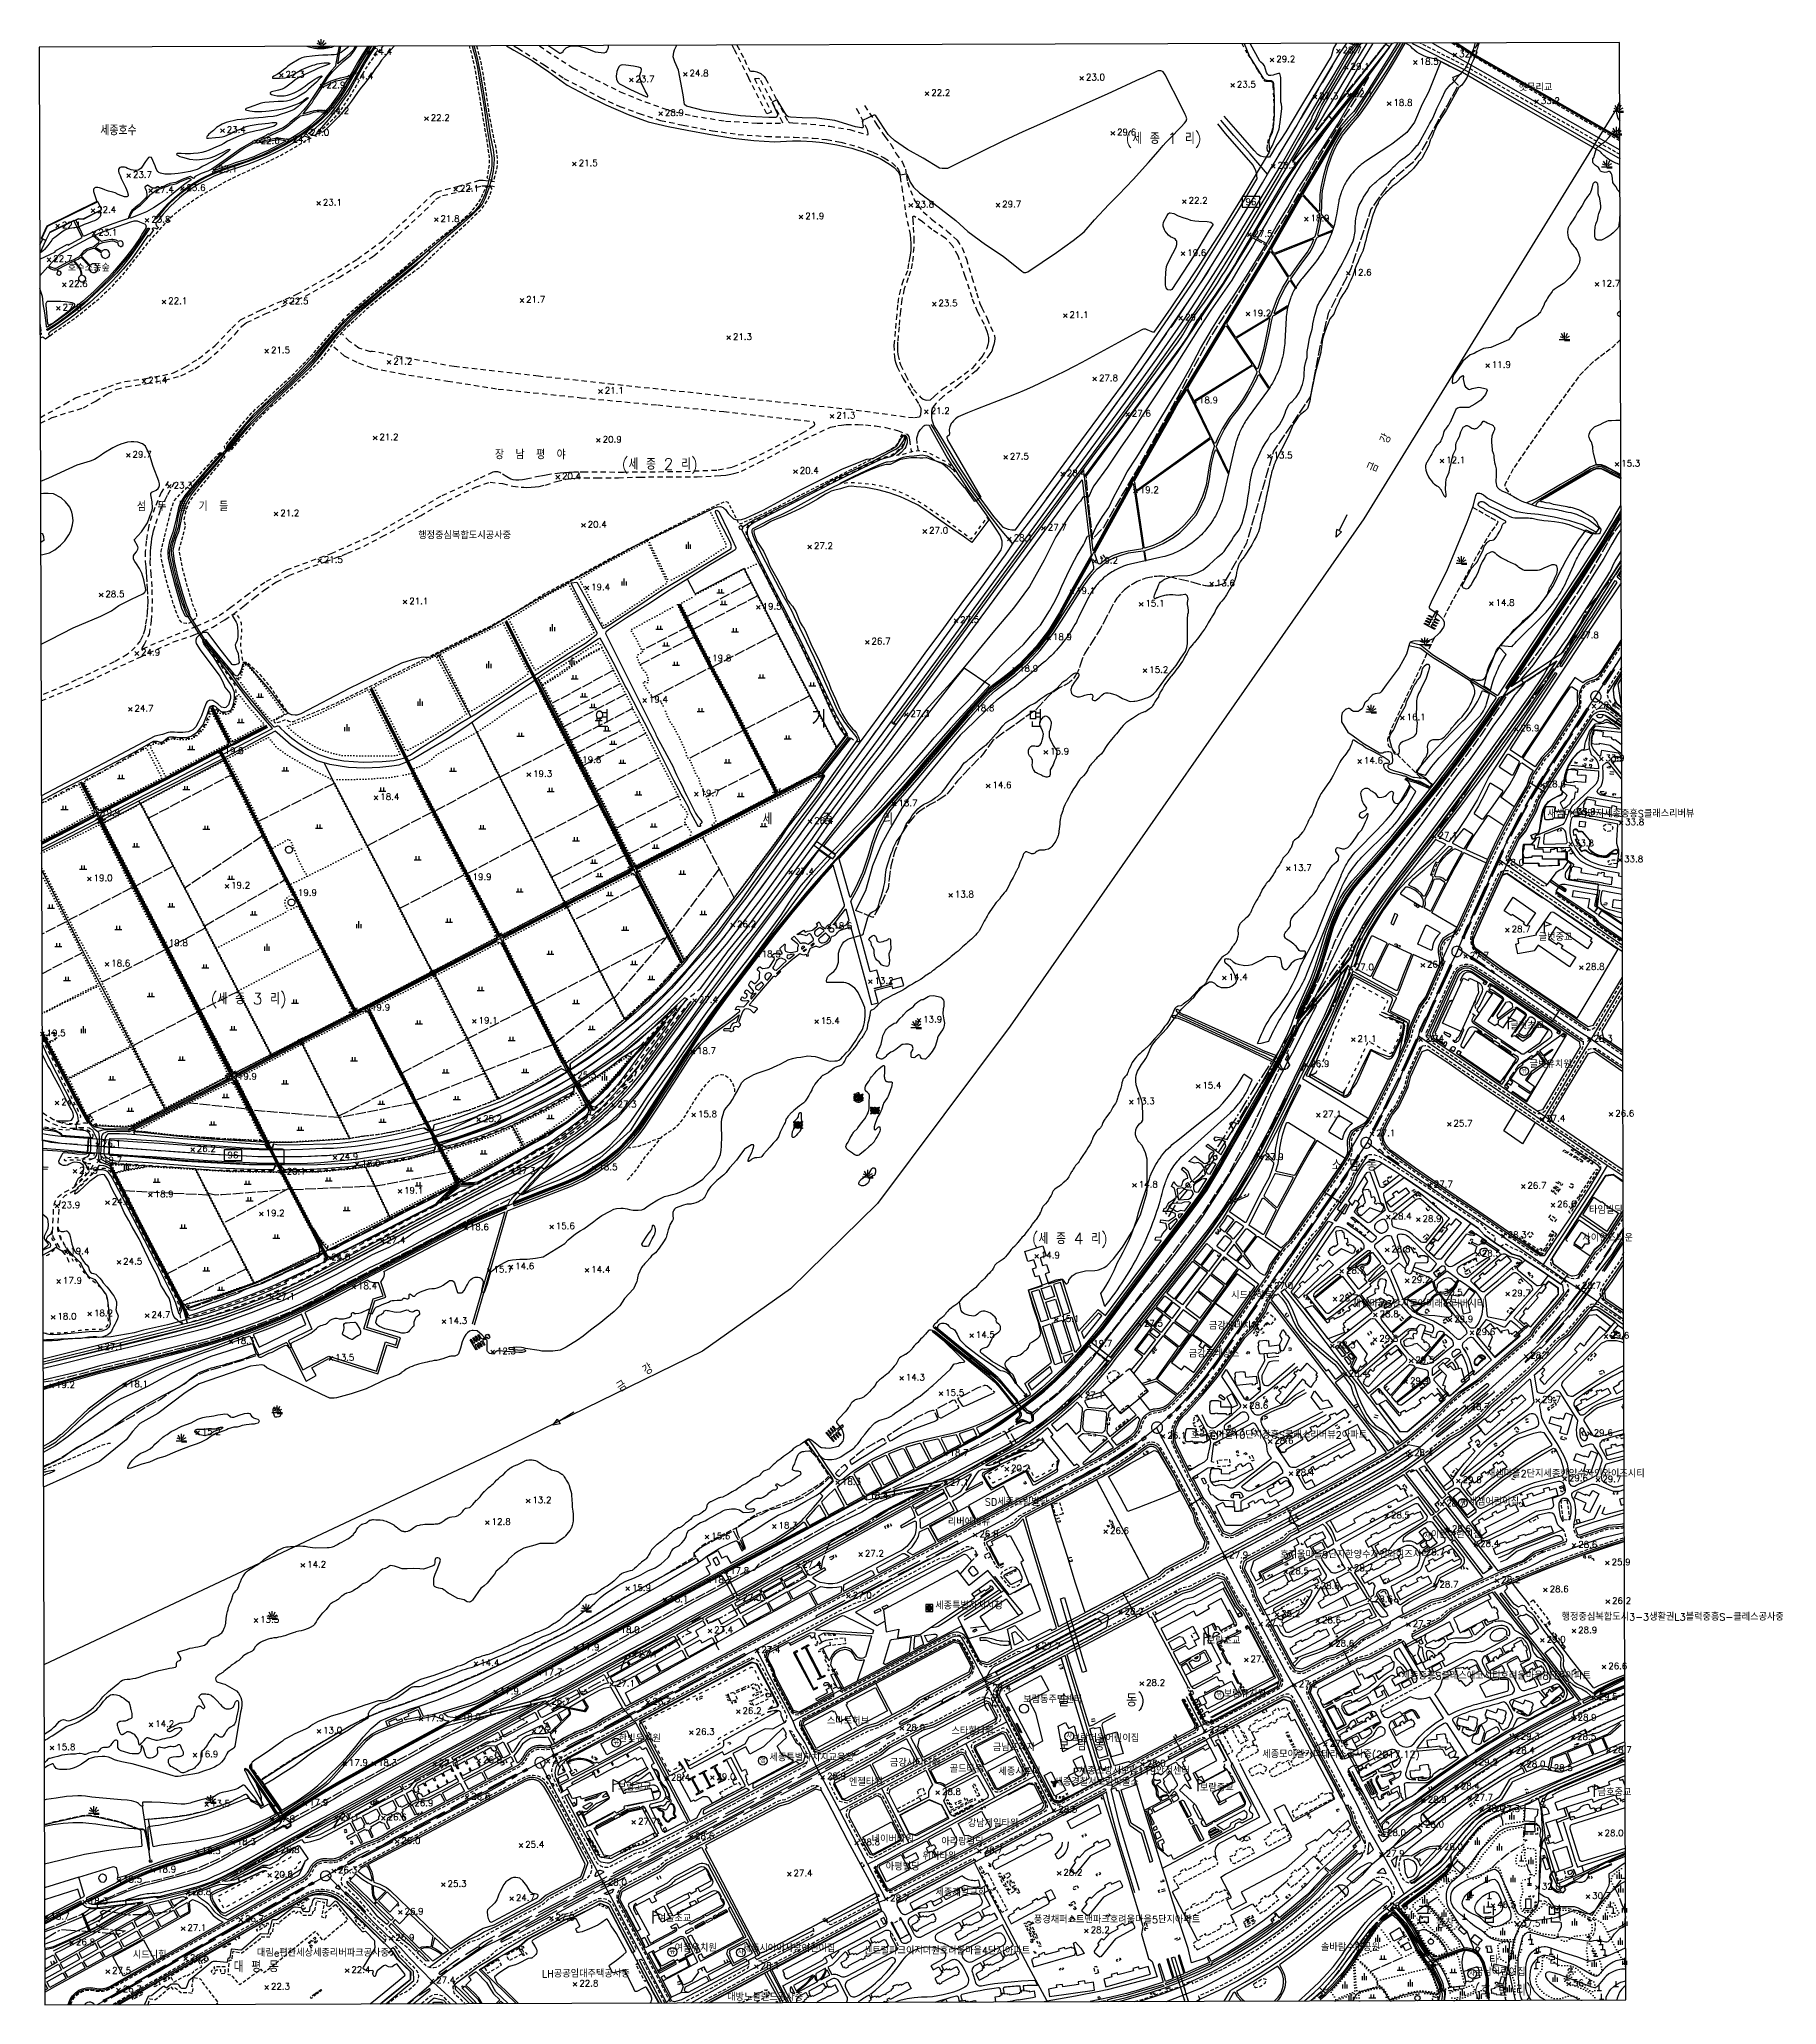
# Model space of a CAD drawing. Header units: millimetres. Extents: x 224638 to 227100, y 430787 to 433573.
import ezdxf
from ezdxf.enums import TextEntityAlignment as Align

# ---------------------------------------------------------------- set-up
doc = ezdxf.new("R2010")
doc.units = ezdxf.units.MM
for name, pattern in [('15M2P5', [17.5, 15, -2.5]), ('20M3A3M3', [29, 20, -3, 3, -3]), ('50M10', [60, 50, -10]), ('5M2P5', [7.5, 5, -2.5]), ('5M5', [10, 5, -5]), ('7P5M2P5', [10, 7.5, -2.5]), ('7P5M5', [12.5, 7.5, -5]), ('AM4', [4, 0, -4])]:
    doc.linetypes.add(name, pattern=pattern)
for name, color, linetype in [('A0013110', 1, 'Continuous'), ('A0013113', 1, 'Continuous'), ('A0013117', 1, 'Continuous'), ('A0013118', 1, 'Continuous'), ('A0013140', 1, '7P5M5'), ('A0013433', 7, 'Continuous'), ('A0013443', 7, 'Continuous'), ('A0023119', 1, '5M2P5'), ('A0023210', 7, 'Continuous'), ('A0023213', 7, 'Continuous'), ('A0033324', 1, '5M2P5'), ('A0033327', 32, 'Continuous'), ('A0053326', 32, 'Continuous'), ('A0063321', 7, 'Continuous'), ('A0073340', 7, 'Continuous'), ('A0093352', 7, '5M2P5'), ('B0014111', 7, 'Continuous'), ('B0014112', 7, 'Continuous'), ('B0014114', 7, '5M2P5'), ('B0014115', 7, 'Continuous'), ('B0014116', 7, '5M2P5'), ('B0014117', 7, '5M2P5'), ('B0014118', 7, '5M2P5'), ('B0014211', 7, 'Continuous'), ('B0014218', 7, 'Continuous'), ('B0014224', 7, 'Continuous'), ('B0014231', 3, 'Continuous'), ('B0014241', 7, 'Continuous'), ('B0014411', 7, 'Continuous'), ('B0014412', 7, 'Continuous'), ('B0014637', 7, 'Continuous'), ('B0024120', 3, 'B0024120'), ('B0024127', 7, 'Continuous'), ('C0052211', 1, 'Continuous'), ('C0052212', 1, 'Continuous'), ('C0052213', 1, 'Continuous'), ('C0052214', 1, '15M2P5'), ('C0052215', 32, 'Continuous'), ('C0076116', 7, 'Continuous'), ('C0076117', 7, 'Continuous'), ('C0186115', 7, 'Continuous'), ('C0285311', 7, 'Continuous'), ('C0393323', 7, 'Continuous'), ('C0523121', 1, '50M10'), ('D0015112', 3, '15M2P5'), ('D0015211', 5, 'Continuous'), ('D0015212', 3, 'Continuous'), ('D0015213', 3, 'Continuous'), ('D0025111', 3, 'AM4'), ('D0025115', 7, '5M2P5'), ('E0022112', 5, 'Continuous'), ('E0022115', 7, 'Continuous'), ('E0032111', 5, 'Continuous'), ('E0042326', 5, 'Continuous'), ('E0052114', 5, 'Continuous'), ('F0017111', 30, 'Continuous'), ('F0017114', 7, 'Continuous'), ('F0017121', 30, 'Continuous'), ('F0027132', 7, 'Continuous'), ('F0027217', 7, 'Continuous'), ('F0037221', 7, 'Continuous'), ('F0037222', 7, 'Continuous'), ('F0037223', 7, '5M5'), ('F0047224', 7, 'Continuous'), ('F0047225', 7, 'Continuous'), ('G0018118', 7, '20M3A3M3'), ('G0022313', 5, '7P5M2P5'), ('G0022322', 32, 'Continuous'), ('G0022323', 5, 'Continuous'), ('H0017334', 7, 'Continuous'), ('H0049114', 7, 'Continuous'), ('H0049131', 7, 'Continuous'), ('H0049140', 7, 'Continuous'), ('H0049152', 7, 'Continuous'), ('H0049154', 7, 'Continuous'), ('H0049216', 7, 'Continuous'), ('H0049217', 7, 'Continuous'), ('H0049224', 7, 'Continuous'), ('H0049225', 7, 'Continuous'), ('H0049226', 7, 'Continuous'), ('H0049231', 7, 'Continuous')]:
    doc.layers.add(name, color=color, linetype=linetype)
doc.styles.add('GHS', font='romans', dxfattribs={"bigfont": 'ngsw.shx'})
doc.styles.add('HIST', font='romans.shx', dxfattribs={"bigfont": 'ngsw.shx'})
doc.styles.add('ngsw', font='romans.shx', dxfattribs={"bigfont": 'ngsw.shx'})
doc.linetypes.add('B0024120', pattern='A,10,-1.75,[133,ltypeshp.shx,S=0.75,R=0,X=0,Y=0],-3.25', length=15)

msp = doc.modelspace()

# ---------------------------------------------------------------- texts
at = {"layer": 'A0013443', "style": 'HIST'}
for p in [(226354.77, 433342.49), (224912.01, 431991.45)]:
    msp.add_text('96', height=9, dxfattribs=at).set_placement(p, align=Align.MIDDLE_CENTER)
at = {"layer": 'F0027132', "style": 'ngsw'}
for s, p in [('24.4', (225110.512, 433550.938)), ('29.2', (226390.711, 433540.407)), ('28.7', (226484.593, 433553.017)), ('18.5', (226593.894, 433536.901)), ('32.2', (226649.849, 433547.49)), ('22.3', (224986.537, 433518.637)), ('24.4', (225083.889, 433516.228)), ('23.7', (225482.512, 433512.135)), ('24.8', (225559.148, 433520.343)), ('23.0', (226120.94, 433514.652)), ('29.1', (226496.032, 433529.945)), ('22.9', (225044.408, 433503.692)), ('22.2', (225901.738, 433492.689)), ('23.5', (226334.852, 433504.484)), ('27.3', (226451.608, 433488.157)), ('22.1', (226500.396, 433491.052)), ('18.8', (226556.748, 433478.739)), ('33.2', (226765.636, 433481.243)), ('24.2', (225049.646, 433466.981)), ('22.2', (225192.316, 433457.282)), ('28.9', (225524.21, 433464.264)), ('23.4', (224903.252, 433440.397)), ('22.6', (224951.297, 433424.823)), ('24.1', (224996.34, 433426.443)), ('24.0', (225021.466, 433436.261)), ('29.6', (226165.081, 433436.726)), ('23.7', (224770.328, 433376.689)), ('23.1', (224891.107, 433384.347)), ('21.5', (225401.991, 433393.173)), ('28.3', (226392.426, 433389.72)), ('27.4', (224801.334, 433355.326)), ('23.6', (224846.162, 433358.021)), ('22.1', (225233.704, 433357.066)), ('22.2', (226266.427, 433339.882)), ('22.4', (224719.559, 433326.98)), ('23.8', (224796.378, 433313.1)), ('23.1', (225039.464, 433337.249)), ('21.8', (225206.137, 433314.18)), ('21.9', (225723.206, 433317.842)), ('23.8', (225878.745, 433334.574)), ('29.7', (226002.231, 433334.733)), ('18.9', (226439.239, 433314.908)), ('22.1', (224669.537, 433305.265)), ('23.1', (224721.251, 433294.571)), ('27.5', (226358.349, 433292.984)), ('22.7', (224657.292, 433257.273)), ('19.6', (226264.485, 433265.874)), ('12.6', (226498.819, 433237.996)), ('22.6', (224679.102, 433221.885)), ('12.7', (226851.182, 433222.579)), ('27.0', (224670.606, 433188.666)), ('22.1', (224820.285, 433197.653)), ('22.5', (224992.022, 433197.548)), ('21.7', (225327.618, 433199.603)), ('23.5', (225911.924, 433194.438)), ('21.1', (226097.626, 433178.107)), ('29.1', (226261.36, 433174.564)), ('19.2', (226356.691, 433180.362)), ('21.3', (225620.686, 433146.782)), ('21.5', (224965.968, 433127.869)), ('21.2', (225139.309, 433112.158)), ('27.8', (226139.433, 433088.48)), ('11.9', (226696.265, 433107.401)), ('21.4', (224791.964, 433085.288)), ('21.1', (225438.968, 433070.678)), ('21.3', (225767.217, 433035.401)), ('21.2', (225900.87, 433041.877)), ('27.6', (226185.95, 433038.061)), ('18.9', (226281.153, 433056.962)), ('29.7', (224769.682, 432980.156)), ('21.2', (225119.584, 433004.774)), ('20.9', (225436.053, 433001.407)), ('27.5', (226013.181, 432977.219)), ('13.5', (226386.871, 432978.959)), ('20.4', (225378.433, 432949.278)), ('20.4', (225715.35, 432957.219)), ('28.4', (226093.854, 432953.523)), ('12.1', (226631.519, 432972.253)), ('15.3', (226879.57, 432967.562)), ('23.3', (224827.939, 432936.293)), ('19.2', (226197.237, 432929.815)), ('21.2', (224979.086, 432897.027)), ('20.4', (225414.816, 432880.902)), ('27.0', (225898.65, 432872.286)), ('27.7', (226066.839, 432876.769)), ('27.2', (225735.471, 432850.471)), ('28.1', (226018.518, 432861.774)), ('21.5', (225040.91, 432831.036)), ('19.2', (226139.419, 432829.855)), ('28.5', (224731.244, 432782.238)), ('19.4', (225419.683, 432792.135)), ('19.1', (226107.063, 432786.843)), ('13.6', (226305.116, 432797.784)), ('21.1', (225161.922, 432772.198)), ('19.5', (225662.701, 432764.742)), ('15.1', (226205.266, 432769.058)), ('14.8', (226701.429, 432770.113)), ('27.5', (225942.67, 432745.87)), ('24.9', (224781.814, 432699.411)), ('26.7', (225817.02, 432715.34)), ('18.9', (226074.158, 432721.503)), ('27.8', (226820.764, 432723.986)), ('19.8', (225591.232, 432691.509)), ('18.9', (226026.144, 432676.781)), ('15.2', (226210.739, 432675.031)), ('24.7', (224772.466, 432620.309)), ('19.4', (225501.499, 432632.764)), ('18.8', (225964.238, 432620.682)), ('28.4', (226846.883, 432624.704)), ('27.3', (225872.152, 432612.603)), ('16.1', (226575.391, 432607.943)), ('26.9', (226736.647, 432592.177)), ('19.8', (224900.11, 432560.13)), ('15.9', (226070.087, 432559.349)), ('19.8', (225407.166, 432547.515)), ('14.6', (226515.035, 432546.277)), ('33.9', (226857.269, 432549.839)), ('19.3', (225337.422, 432527.553)), ('14.6', (225988.418, 432511.603)), ('28.6', (226774.025, 432513.018)), ('18.4', (225120.881, 432494.818)), ('19.7', (225574.669, 432500.048)), ('18.7', (225855.227, 432485.964)), ('19.9', (224725.32, 432472.36)), ('26.4', (225735.81, 432461.12)), ('33.9', (226816.44, 432473.886)), ('33.8', (226885.203, 432459.222)), ('27.1', (226620.508, 432440.08)), ('33.8', (226813.966, 432429.167)), ('13.7', (226413.935, 432394.456)), ('28.0', (226714.979, 432402.076)), ('33.8', (226883.763, 432406.607)), ('19.0', (224714.4, 432379.915)), ('19.2', (224909.422, 432369.495)), ('19.9', (225251.54, 432381.391)), ('27.4', (225708.613, 432389.13)), ('19.9', (225004.093, 432359.071)), ('13.8', (225935.232, 432356.785)), ('26.2', (225626.46, 432314.47)), ('18.6', (225762.841, 432311.931)), ('19.8', (224821.172, 432287.852)), ('28.7', (226724.207, 432307.272)), ('18.6', (224739.48, 432259)), ('18.5', (225661.448, 432272.189)), ('27.0', (226501.953, 432253.414)), ('26.7', (226604.433, 432257.562)), ('27.7', (226665.095, 432270.244)), ('28.8', (226828.952, 432254.263)), ('13.2', (225821.27, 432234.242)), ('14.4', (226323.05, 432239.485)), ('27.4', (225572.417, 432207.423)), ('19.9', (225107.75, 432196.39)), ('19.1', (225260.163, 432178.033)), ('15.4', (225745.154, 432177.524)), ('13.9', (225890.233, 432179.484)), ('19.5', (224647.838, 432160.026)), ('21.1', (226505.798, 432152.036)), ('26.4', (226601.424, 432152.245)), ('28.3', (226840.337, 432152.253)), ('18.7', (225569.76, 432134.766)), ('26.9', (226438.957, 432116.586)), ('19.9', (224919.05, 432098.67)), ('25.3', (225399.94, 432100.51)), ('15.4', (226286.024, 432086.014)), ('24.7', (224668.677, 432062.2)), ('27.3', (225456.997, 432059.201)), ('13.3', (226191.443, 432063.509)), ('25.2', (225266.435, 432038.772)), ('15.8', (225571.149, 432045.312)), ('27.1', (226456.414, 432045.074)), ('25.7', (226641.863, 432032.213)), ('27.4', (226773.257, 432039.258)), ('26.6', (226871.149, 432046.211)), ('26.1', (224726.261, 432003.438)), ('27.1', (226532.371, 432018.419)), ('19.7', (224727.765, 431980.143)), ('26.2', (224860.802, 431996.223)), ('24.9', (225062.754, 431984.944)), ('18.0', (225094.006, 431975.395)), ('27.9', (226374.298, 431984.621)), ('23.9', (224694.077, 431965.555)), ('20.1', (224988.12, 431964.004)), ('27.3', (225313.936, 431964.716)), ('18.5', (225430.05, 431970.075)), ('24.5', (224740.204, 431921.171)), ('18.9', (224800.997, 431931.905)), ('19.1', (225154.629, 431937.054)), ('14.8', (226195.744, 431945.523)), ('27.7', (226613.973, 431945.785)), ('26.7', (226746.68, 431943.945)), ('23.9', (224668.593, 431916.393)), ('19.2', (224958.262, 431904.981)), ('28.4', (226555.496, 431900.478)), ('28.9', (226597.99, 431897.044)), ('26.6', (226788.804, 431917.581)), ('27.4', (225129.339, 431866.625)), ('18.6', (225247.749, 431885.152)), ('15.6', (225369.599, 431886.725)), ('28.3', (226718.556, 431874.001)), ('19.4', (224681.532, 431851.143)), ('24.5', (224756.417, 431836.553)), ('24.0', (225051.317, 431842.48)), ('14.9', (226057.066, 431845.192)), ('28.8', (226553.898, 431853.974)), ('28.5', (226681.997, 431847.738)), ('17.9', (224671.125, 431809.302)), ('15.7', (225281.318, 431825.315)), ('14.6', (225312.104, 431829.699)), ('14.4', (225419.892, 431825.013)), ('28.7', (226489.511, 431823.744)), ('29.2', (226582.218, 431810.322)), ('27.1', (224972.868, 431786.929)), ('18.4', (225089.252, 431801.71)), ('27.0', (226387.54, 431801.926)), ('28.7', (226479.848, 431784.33)), ('30.5', (226627.89, 431792.455)), ('29.7', (226724.562, 431791.627)), ('28.7', (226823.925, 431802.198)), ('18.0', (224663.277, 431758.595)), ('18.2', (224715.108, 431763.293)), ('24.7', (224796.484, 431760.891)), ('14.3', (225217.029, 431752.267)), ('15.1', (226084.737, 431755.188)), ('28.8', (226537.201, 431761.97)), ('29.9', (226642.869, 431754.623)), ('18.3', (224915.425, 431723.996)), ('14.5', (225964.829, 431732.545)), ('27.5', (226203.037, 431748.608)), ('29.8', (226536.718, 431727.087)), ('29.6', (226673.988, 431736.63)), ('29.6', (226864.019, 431731.408)), ('27.1', (224729.816, 431715.512)), ('13.5', (225057.079, 431700.232)), ('12.3', (225286.117, 431709.356)), ('19.7', (226131.426, 431720.288)), ('28.3', (226476.176, 431718.061)), ('29.5', (226587.854, 431696.809)), ('28.7', (226750.735, 431703.095)), ('14.3', (225865.612, 431672.182)), ('28.4', (226493.486, 431677.767)), ('19.2', (224661.13, 431661.482)), ('18.1', (224764.6, 431662.687)), ('15.5', (225921.41, 431650.37)), ('27.1', (226119.119, 431646.898)), ('29.9', (226580.243, 431667.212)), ('29.7', (226767.397, 431640.607)), ('28.6', (226352.353, 431632.322)), ('28.7', (226666.068, 431630.638)), ('15.2', (224867.962, 431595.059)), ('26.1', (226236.274, 431589.742)), ('28.3', (226318.813, 431594.564)), ('29.6', (226840.611, 431593.626)), ('18.7', (225927.616, 431565.331)), ('28.6', (226388.035, 431582.571)), ('28.4', (226586.152, 431565.166)), ('20.2', (226014.813, 431543.421)), ('28.4', (226417.727, 431537.181)), ('29.6', (226805.426, 431529.31)), ('18.3', (225775.067, 431524.412)), ('18.4', (225814.016, 431504.461)), ('27.1', (225928.12, 431523.353)), ('29.6', (226654.87, 431526.78)), ('29.7', (226852.817, 431527.875)), ('13.2', (225336.441, 431498.314)), ('28.5', (226553.207, 431476.768)), ('28.7', (226631.747, 431493.741)), ('12.8', (225278.69, 431467.624)), ('15.6', (225590.006, 431447.082)), ('18.3', (225685.235, 431462.155)), ('26.8', (225969.957, 431450.185)), ('26.6', (226155.041, 431454.812)), ('28.6', (226639.656, 431457.391)), ('27.2', (225807.7, 431422.498)), ('27.9', (226323.878, 431420.456)), ('28.7', (226602.451, 431424.642)), ('28.4', (226679.718, 431436.543)), ('28.6', (226818.741, 431435.165)), ('14.2', (225017.111, 431407.069)), ('17.8', (225616.72, 431398.258)), ('27.4', (225718.842, 431406.899)), ('28.5', (226409.992, 431397.787)), ('28.7', (226500.692, 431402.059)), ('25.9', (226865.94, 431410.279)), ('15.9', (225477.605, 431373.854)), ('18.2', (225592.385, 431385.367)), ('27.0', (225790.446, 431363.001)), ('28.6', (226453.555, 431376.631)), ('28.7', (226621.976, 431378.841)), ('28.2', (226709.664, 431385.473)), ('28.6', (226778.156, 431372.115)), ('18.1', (225530.503, 431358.064)), ('27.0', (225634.006, 431359.802)), ('28.2', (226175.764, 431340.557)), ('28.2', (226397.664, 431337.32)), ('28.6', (226529.074, 431357.797)), ('26.2', (226866.614, 431355.561)), ('13.5', (224950.637, 431328.874)), ('18.0', (225461.422, 431314.367)), ('27.4', (225594.037, 431314.189)), ('27.3', (226374.739, 431324.092)), ('28.6', (226455.514, 431328.245)), ('27.7', (226584.085, 431322.948)), ('28.9', (226818.596, 431313.897)), ('17.9', (225404.496, 431289.646)), ('27.1', (225486.781, 431280.105)), ('27.4', (225660.981, 431285.871)), ('27.7', (226058.066, 431291.478)), ('28.6', (226474.211, 431294.922)), ('29.0', (226773.842, 431300.661)), ('14.4', (225262.584, 431267.499)), ('17.7', (225351.819, 431254.186)), ('27.1', (226354.153, 431273.035)), ('26.6', (226861.274, 431263.007)), ('17.9', (225290.418, 431227.32)), ('27.1', (225454.881, 431238.407)), ('28.4', (225988.076, 431231.971)), ('28.2', (226206.158, 431239.406)), ('27.2', (226422.559, 431237.376)), ('26.7', (225363.13, 431212.868)), ('26.7', (225506.388, 431212.73)), ('26.2', (225634.232, 431199.557)), ('29.5', (226847.534, 431219.307)), ('14.2', (224801.892, 431180.998)), ('13.0', (225039.842, 431171.942)), ('17.9', (225184.517, 431189.432)), ('18.0', (225236.321, 431190.973)), ('26.4', (225344.665, 431171.993)), ('26.3', (225567.665, 431169.931)), ('28.9', (225866.021, 431175.918)), ('27.7', (226295.662, 431172.798)), ('28.9', (226817.707, 431190.063)), ('15.8', (224661.69, 431148.142)), ('27.4', (226466.378, 431153.348)), ('28.4', (226730.147, 431143.558)), ('29.3', (226737.086, 431163.23)), ('28.5', (226817.085, 431162.939)), ('28.7', (226867.554, 431144.524)), ('16.9', (224864.308, 431138.096)), ('17.9', (225076.427, 431126.153)), ('18.3', (225117.656, 431125.966)), ('27.0', (225203.799, 431125.33)), ('26.8', (225266.343, 431130.084)), ('27.2', (225364.491, 431129.548)), ('28.0', (226206.898, 431125.179)), ('29.2', (226677.62, 431126.93)), ('28.0', (226745.193, 431123.916)), ('28.5', (226783.949, 431118.821)), ('28.4', (225532.741, 431104.95)), ('29.0', (225597.305, 431106.085)), ('28.9', (225753.99, 431106.812)), ('28.8', (225916.875, 431084.809)), ('28.4', (226652.246, 431092.809)), ('13.5', (224880.902, 431068.125)), ('17.9', (225019.976, 431069.604)), ('26.9', (225169.098, 431068.928)), ('26.8', (225249.615, 431078.323)), ('28.5', (226081.769, 431059.88)), ('28.9', (226605.271, 431073.744)), ('27.7', (226671.046, 431076.871)), ('28.0', (226688.072, 431061.403)), ('27.3', (226709.23, 431060.59)), ('17.9', (224973.322, 431046.684)), ('27.1', (225064.154, 431048.85)), ('26.6', (225131.244, 431048.767)), ('27.7', (225486.084, 431042.985)), ('28.0', (226601.471, 431038.615)), ('18.5', (224867.576, 431001.048)), ('18.3', (224917.481, 431013.91)), ('26.8', (224979.513, 431002.57)), ('26.0', (225150.802, 431015.375)), ('25.4', (225326.216, 431010)), ('28.6', (225567.049, 431022.145)), ('28.8', (225802.115, 431013.531)), ('28.7', (225975.871, 431002.051)), ('28.0', (226547.547, 431026.728)), ('28.0', (226628.276, 431006.716)), ('28.0', (226855.937, 431026.305)), ('18.9', (224804.516, 430975.002)), ('26.3', (225060.992, 430974.016)), ('27.9', (226545.668, 430997.291)), ('18.5', (224756.258, 430960.603)), ('20.8', (224970.126, 430967.604)), ('25.3', (225216.193, 430954.387)), ('28.0', (225443.249, 430956.583)), ('27.4', (225706.508, 430969.38)), ('28.2', (226089.004, 430970.481)), ('32.0', (226766.981, 430950.569)), ('18.3', (224707.79, 430929.742)), ('26.8', (224854.333, 430942.974)), ('24.7', (225313.133, 430934.588)), ('28.7', (225843.453, 430934.248)), ('28.9', (226550.77, 430922.7)), ('46.5', (226703.76, 430924.8)), ('30.7', (226838.381, 430937.508)), ('18.7', (224653.358, 430908.401)), ('27.1', (224847.453, 430892.231)), ('26.7', (224929.197, 430904.741)), ('26.9', (225155.26, 430915.386)), ('27.0', (225369.144, 430906.81)), ('28.2', (226127.635, 430888.981)), ('37.5', (226738.065, 430898.381)), ('26.8', (224689.558, 430871.838)), ('26.9', (225142.297, 430878.324)), ('26.5', (224851.082, 430849.685)), ('22.4', (225079.872, 430832.645)), ('28.1', (225659.837, 430838.435)), ('27.5', (224740.701, 430831.384)), ('26.7', (224755.806, 430805.067)), ('22.3', (224965.896, 430808.805)), ('27.4', (225200.017, 430817.821)), ('22.8', (225402.947, 430813.274)), ('56.4', (226811.353, 430813.931))]:
    msp.add_text(s, height=9, dxfattribs=at).set_placement(p)
at = {"layer": 'H0049114', "style": 'HIST'}
msp.add_text('햇무리교', height=10, dxfattribs=at).set_placement((226734.205, 433499.492))
at = {"layer": 'H0049131', "style": 'HIST'}
msp.add_text('세종호수', height=14, dxfattribs=at).set_placement((224724.078, 433436.809))
for rotation, p in [(66, (226554.73, 433010.136)), (33, (225509.278, 431685.762))]:
    msp.add_text('금   강', height=14, rotation=rotation, dxfattribs=at).set_placement(p, align=Align.RIGHT)
at = {"layer": 'H0049140', "style": 'HIST'}
for s, p in [('새샘마을9단지세종중흥S클래스리버뷰', (226774.905, 432470.263)), ('글벗중교', (226762.609, 432295.224)), ('글벗초교', (226722.546, 432169.792)), ('글벗유치원', (226749.705, 432115.027)), ('타임빌딩', (226833.937, 431908.549)), ('사이언스타운', (226824.431, 431868.92)), ('시드니하트', (226326.6, 431787.551)), ('새샘마을3단지모아미래도리버시티', (226498.777, 431775.644)), ('금강베네치아', (226295.226, 431744.338)), ('금강르네상스', (226266.626, 431704.88)), ('호려울마을10단지장흥S클래스리버뷰2아파트', (226269.894, 431589.794)), ('새샘마을2단지세종한양수자인와이즈시티', (226689.053, 431534.834)), ('SD세종드림빌딩', (225977.637, 431494.757)), ('새샘어린이집', (226663.11, 431495.143)), ('리버에비뉴', (225925.251, 431466.522)), ('이든어린이집', (226609.778, 431448.639)), ('호려울마을9단지한양수자인와이즈시티', (226396.182, 431420.168)), ('세종특별자치시청', (225907.325, 431347.849)), ('보람초교', (226292.021, 431298.14)), ('세종중흥S클래스에코시티호려울마을8단지아파트', (226568.39, 431248.524)), ('보람유치원', (226316.424, 431223.061)), ('보람동주민센터', (226031.988, 431214.898)), ('스마트허브', (225753.773, 431184.668)), ('스타힐타워', (225930.311, 431170.053)), ('한빛유치원', (225458.659, 431159.521)), ('금남프라자', (225989.179, 431146.903)), ('보람더원어린이집', (226100.783, 431159.93)), ('세종특별자치시교육청', (225672.41, 431132.587)), ('금강시티타워', (225843.043, 431125.079)), ('골드타워', (225927.859, 431116.502)), ('세종시드니', (225996.891, 431112.656)), ('세종소방서보람119안전센터', (226110.923, 431113.874)), ('보람고교', (225457.454, 431091.136)), ('엔젤타워', (225785.07, 431097.849)), ('세종경찰서보람파출소', (226076.295, 431098.032)), ('보람중교', (226282.48, 431089.886)), ('금호중교', (226846.149, 431083.32)), ('강남제일타워', (225953.487, 431039.385)), ('네이버타워', (225817.16, 431016.966)), ('아리랑빌딩', (225916.01, 431013.486)), ('아평빌딩', (225837.213, 430977.83)), ('위너타워', (225889.319, 430992.742)), ('세종제일교회', (225907.731, 430941.283)), ('여울초교', (225513.851, 430904.765)), ('풍경채퍼스트맨파크호려울마을5단지아파트', (226047.107, 430902.862)), ('여울유치원', (225538.106, 430862.801)), ('세종시아이사랑어린이집', (225634.201, 430862.184)), ('센트럴파크이지더원호려울마을4단지아파트', (225806.09, 430858.82)), ('시드니힐', (224770.047, 430852.858)), ('금남어린이집', (226672.306, 430828.745))]:
    msp.add_text(s, height=10, dxfattribs=at).set_placement(p)
at = {"layer": 'H0049152', "style": 'HIST'}
for s, p in [('장  남  평  야', (225283.43, 432977.82)), ('섬  뚜  들  기  들', (224776, 432904.29))]:
    msp.add_text(s, height=12, dxfattribs=at).set_placement(p)
at = {"layer": 'H0049154', "style": 'HIST'}
for s, p in [('호수소풍숲', (224677.881, 433243.841)), ('솔바람수변공원', (226453.965, 430863.711))]:
    msp.add_text(s, height=10, dxfattribs=at).set_placement(p)
at = {"layer": 'H0049216', "style": 'HIST'}
for s, p in [('소 담 동', (226469.257, 431969.262)), ('보 람 동', (226083.257, 431147.584)), ('대 평 동', (224913.022, 430833.466))]:
    msp.add_text(s, height=16, dxfattribs=at).set_placement(p)
at = {"layer": 'H0049217', "style": 'HIST'}
msp.add_text('(한      솔      동)', height=18, dxfattribs=at).set_placement((225973.799, 431209.946))
at = {"layer": 'H0049224', "style": 'HIST'}
for s, p in [('연                기                면', (225424.813, 432597.386)), ('금    남    면', (226589.5, 430902.884))]:
    msp.add_text(s, height=24, dxfattribs=at).set_placement(p)
at = {"layer": 'H0049225', "style": 'HIST'}
for s, p in [('(세 종 1 리)', (226177.113, 433424.455)), ('(세 종 2 리)', (225463.009, 432962.822)), ('세      종      리', (225662.433, 432459.996)), ('(세 종 3 리)', (224880.498, 432205.186)), ('(세 종 4 리)', (226044.158, 431865.316)), ('호      탄      리', (226606.713, 430841.164)), ('(호 탄 리)', (226670.851, 430800.032))]:
    msp.add_text(s, height=16, dxfattribs=at).set_placement(p)
at = {"layer": 'H0049226', "style": 'HIST'}
msp.add_text('동창', height=12, dxfattribs=at).set_placement((226617.38, 430896.19))
at = {"layer": 'H0049231', "style": 'HIST'}
for s, p in [('행정중심복합도시공사중', (225174.573, 432864.71)), ('행정중심복합도시3-3생활권L3블럭중흥S-클레스공사중(2018.8)', (226795.115, 431331.964)), ('세종모아엘가더테라스공사중(2017.12)', (226370.876, 431137.184)), ('대림e편한세상세종리버파크공사중', (224946.011, 430855.792)), ('LH공공임대주택공사중', (225350.035, 430826.2)), ('대방노블랜드공사중', (225612.442, 430793.13))]:
    msp.add_text(s, height=10, dxfattribs=at).set_placement(p)

# ---------------------------------------------------------------- blocks, each defined once
blk = doc.blocks.new('G0022323')
at = {"layer": 'G0022323'}
for p, q in [((-1.583, 1.991), (-6.029, 3.943)), ((-1.583, 3.4), (-4.619, 8.28)), ((0.02, -0.003), (0.02, 9.997)), ((1.779, 3.4), (4.165, 8.931)), ((1.779, 1.883), (6.875, 4.809)), ((-7.48, -0.003), (7.52, -0.003)), ((0.044, -1.479), (7.544, -1.479))]:
    blk.add_line(p, q, dxfattribs=at)
blk = doc.blocks.new('G0022322')
at = {"layer": 'G0022322'}
for centre, radius in [((-5.722, 4.569), 0.5), ((-5.722, 0.034), 0.5), ((-5.722, 3.249), 0.25), ((-5.655, 1.692), 0.25), ((-5.214, 2.572), 0.25), ((-4.639, 1.32), 0.25), ((-4.537, 0.203), 0.25), ((-4.266, 2.64), 0.25), ((-4.232, 4.569), 0.25), ((-3.894, 4.027), 0.25), ((-3.725, -0.237), 0.25), ((-3.454, 1.76), 0.25), ((-3.183, 2.978), 0.25), ((-3.115, 0.575), 0.25), ((-2.98, 4.264), 0.25), ((-2.743, 1.32), 0.25), ((-2.099, 3.046), 0.25), ((-1.659, 1.929), 0.25), ((-1.456, 4.23), 0.25), ((-1.185, 0.677), 0.25), ((-0.948, 3.587), 0.25), ((-0.508, 1.354), 0.25), ((-0.339, 2.471), 0.25), ((0, 4.569), 0.5), ((0, 0.034), 0.5), ((0.948, 1.083), 0.25), ((1.185, 2.572), 0.25), ((1.219, 3.283), 0.25), ((1.49, 4.332), 0.25), ((1.828, 1.557), 0.25), ((2.065, 3.757), 0.25), ((2.167, 0.237), 0.25), ((2.336, 2.504), 0.25), ((3.014, 3.283), 0.25), ((3.149, 1.218), 0.25), ((3.284, 2.268), 0.25), ((3.86, 4.129), 0.25), ((3.928, 1.76), 0.25), ((4.097, 2.606), 0.25), ((4.3, 0.271), 0.25), ((4.673, 1.489), 0.25), ((5.214, 1.929), 0.25), ((5.248, 3.723), 0.25), ((5.756, 0.034), 0.5), ((5.79, 4.569), 0.5), ((5.655, 2.944), 0.25), ((-5.688, -4.366), 0.5), ((-5.384, -1.726), 0.25), ((-5.079, -2.674), 0.25), ((-4.469, -3.79), 0.25), ((-4.131, -3.046), 0.25), ((-4.063, -1.32), 0.25), ((-2.912, -3.587), 0.25), ((-2.539, -2.403), 0.25), ((-2.37, -4.298), 0.25), ((-1.964, -0.981), 0.25), ((-1.219, -2.335), 0.25), ((-0.643, -3.452), 0.25), ((-0.339, -2.335), 0.25), ((0, -4.4), 0.5), ((0.305, -1.252), 0.25), ((0.948, -3.249), 0.25), ((1.321, -2.538), 0.25), ((1.49, -1.489), 0.25), ((1.659, -3.723), 0.25), ((2.269, -3.08), 0.25), ((2.336, -2.098), 0.25), ((2.404, -0.846), 0.25), ((2.743, -4.027), 0.25), ((3.454, -1.895), 0.25), ((3.826, -1.185), 0.25), ((3.894, -2.843), 0.25), ((3.894, -4.095), 0.25), ((3.995, -0.305), 0.25), ((5.113, -2.2), 0.25), ((5.35, -1.083), 0.25), ((5.519, -3.046), 0.25), ((5.79, -4.366), 0.5)]:
    blk.add_circle(centre, radius, dxfattribs=at)
blk = doc.blocks.new('D0015211')
at = {"layer": 'D0015211'}
for points in [[(-2, -2.5), (-2, 2.5)], [(2, -2.5), (2, 2.5)], [(-5, -2.5), (5, -2.5)]]:
    blk.add_lwpolyline(points, dxfattribs=at)
blk = doc.blocks.new('B0014241')
at = {"layer": 'B0014241'}
blk.add_circle((0, 0), 6.25, dxfattribs=at)
at = {"layer": 'B0014241', "style": 'GHS'}
blk.add_text('행', height=7, dxfattribs=at).set_placement((-4.223, -3.101))
blk = doc.blocks.new('B0014411')
at = {"layer": 'B0014411'}
for points in [[(0, 17.5), (10, 12.5), (0, 10)], [(0, 17.5), (0, 0)]]:
    blk.add_lwpolyline(points, dxfattribs=at)
blk = doc.blocks.new('B0014412')
at = {"layer": 'B0014412'}
blk.add_circle((0, 0), 6.25, dxfattribs=at)
at = {"layer": 'B0014412', "style": 'GHS'}
blk.add_text('유', height=7, dxfattribs=at).set_placement((-4.215, -3.007))
blk = doc.blocks.new('B0014637')
at = {"layer": 'B0014637'}
blk.add_circle((0, 0), 6.25, dxfattribs=at)
at = {"layer": 'B0014637', "style": 'GHS'}
blk.add_text('사', height=7, dxfattribs=at).set_placement((-4.215, -3.007))
blk = doc.blocks.new('B0014211')
at = {"layer": 'B0014211', "flags": 128}
blk.add_lwpolyline([(-5, -5), (5, -5), (5, 5), (-5, 5), (-5, -5)], dxfattribs=at)
at = {"layer": 'B0014211'}
for radius in [3.75, 2.5, 1.25]:
    blk.add_circle((0, 0), radius, dxfattribs=at)
blk = doc.blocks.new('E0042326')
at = {"layer": 'E0042326'}
for p, q in [((24.848, 3.745), (34.848, -0.005)), ((24.848, -0.005), (24.848, 3.745)), ((-0.152, -0.005), (24.848, -0.005)), ((34.848, -0.005), (24.848, -3.755)), ((24.848, -0.005), (24.848, -3.755))]:
    blk.add_line(p, q, dxfattribs=at)
blk = doc.blocks.new('D0015212')
at = {"layer": 'D0015212'}
for p, q in [((-3.077, -4.058), (-3.077, 1.942)), ((-0.077, -4.058), (-0.077, 5.942)), ((2.923, -4.058), (2.923, 1.942))]:
    blk.add_line(p, q, dxfattribs=at)
blk = doc.blocks.new('A0013433')
at = {"layer": 'A0013433'}
blk.add_lwpolyline([(-12.5, -7.5), (12.5, -7.5), (12.5, 7.5), (-12.5, 7.5)], close=True, dxfattribs=at)
blk = doc.blocks.new('B0014218')
at = {"layer": 'B0014218'}
blk.add_circle((0, 0), 6.25, dxfattribs=at)
blk = doc.blocks.new('B0014231')
at = {"layer": 'B0014231'}
blk.add_lwpolyline([(6, 5.832), (6, -0.168, -0.296), (0, -6.168, -0.296), (-6, -0.168), (-6, 5.832, -0.056)], format="xyb", close=True, dxfattribs=at)
blk = doc.blocks.new('B0014224')
at = {"layer": 'B0014224'}
for points in [[(-0.712, 1.258), (-1.748, 1.921), (-2.502, 1.989), (-2.964, 2.135), (-3.504, 2.416), (-3.91, 2.664), (-4.236, 2.945), (-4.54, 3.316), (-4.517, 2.675), (-4.394, 2.18), (-4.168, 1.674), (-3.898, 1.291), (-3.47, 0.785), (-2.829, 0.346), (-2.221, -0.002), (-0.956, -0.706)], [(-0.712, 1.258), (-0.543, 1.348), (-0.371, 1.618), (-0.306, 1.918), (-0.296, 2.236), (-0.386, 2.315), (-0.487, 2.326), (-0.656, 2.281), (-0.712, 2.146), (-0.735, 2.079), (-0.836, 2.293), (-0.915, 2.416), (-0.926, 2.529), (-0.915, 2.63), (-0.87, 2.698), (-0.701, 2.776), (-0.611, 2.855), (-0.532, 2.956), (-0.487, 3.035), (-0.453, 3.08), (-0.352, 3.136), (-0.183, 3.136), (-0.04, 3.154), (0.213, 3.144), (0.375, 3.056), (0.449, 2.969), (0.489, 2.867), (0.543, 2.712), (0.537, 2.591), (0.516, 2.443), (0.452, 2.287), (0.379, 2.154), (0.313, 2.01), (0.325, 1.727), (0.347, 1.53), (0.463, 1.348), (0.632, 1.258)], [(0.632, 1.258), (1.668, 1.921), (2.422, 1.989), (2.884, 2.135), (3.424, 2.416), (3.83, 2.664), (4.156, 2.945), (4.46, 3.316), (4.438, 2.675), (4.314, 2.18), (4.089, 1.674), (3.818, 1.291), (3.391, 0.785), (2.749, 0.346), (2.141, -0.002), (0.922, -0.681)], [(-1.07, -1.965), (-1.079, -1.993), (-1.092, -2.051), (-1.098, -2.109), (-1.098, -2.168), (-1.092, -2.227), (-1.079, -2.285), (-1.061, -2.341), (-1.037, -2.395), (-1.008, -2.446), (-0.973, -2.493), (-0.933, -2.537), (-0.89, -2.577), (-0.842, -2.611), (-0.791, -2.641), (-0.737, -2.665), (-0.681, -2.683), (-0.623, -2.695), (-0.565, -2.701), (-0.506, -2.701), (-0.447, -2.695), (-0.389, -2.683), (-0.333, -2.665), (-0.279, -2.641), (-0.228, -2.611), (-0.181, -2.577), (-0.137, -2.537), (-0.097, -2.493), (-0.063, -2.446), (-0.033, -2.395), (-0.009, -2.341), (0, -2.313), (0.009, -2.285), (0.033, -2.231), (0.063, -2.18), (0.097, -2.132), (0.137, -2.088), (0.181, -2.049), (0.228, -2.014), (0.279, -1.985), (0.333, -1.961), (0.389, -1.942), (0.447, -1.93), (0.506, -1.924), (0.565, -1.924), (0.623, -1.93), (0.681, -1.942), (0.737, -1.961), (0.791, -1.985), (0.842, -2.014), (0.89, -2.049), (0.933, -2.088), (0.973, -2.132), (1.008, -2.18), (1.037, -2.231), (1.061, -2.285), (1.079, -2.341), (1.092, -2.398), (1.098, -2.457), (1.098, -2.516), (1.092, -2.575), (1.079, -2.632), (1.07, -2.66)]]:
    blk.add_lwpolyline(points, dxfattribs=at)
for points in [[(1.359, -4.184), (2.2, -1.598), (0, 0), (-2.2, -1.598), (-1.359, -4.184)], [(0.926, -2.954), (0.988, -2.854), (1.039, -2.748), (1.079, -2.637), (1.107, -2.522), (1.122, -2.405), (1.126, -2.287), (1.117, -2.17), (1.096, -2.054), (1.063, -1.941), (1.018, -1.832), (0.963, -1.728), (0.896, -1.63), (0.82, -1.541), (0.735, -1.459), (0.641, -1.387), (0.541, -1.325), (0.435, -1.274), (0.324, -1.234), (0.209, -1.206), (0.093, -1.19), (-0.025, -1.187), (-0.143, -1.196), (-0.259, -1.217), (-0.372, -1.25), (-0.481, -1.294), (-0.585, -1.35), (-0.682, -1.417), (-0.772, -1.493), (-0.854, -1.578), (-0.926, -1.671), (-0.988, -1.772), (-1.039, -1.878), (-1.079, -1.989), (-1.107, -2.103), (-1.122, -2.22), (-1.126, -2.338), (-1.117, -2.455), (-1.096, -2.571), (-1.063, -2.685), (-1.018, -2.794), (-0.963, -2.898), (-0.896, -2.995), (-0.82, -3.085), (-0.735, -3.166), (-0.641, -3.238), (-0.541, -3.3), (-0.435, -3.352), (-0.324, -3.391), (-0.209, -3.419), (-0.093, -3.435), (0.025, -3.439), (0.143, -3.43), (0.259, -3.409), (0.372, -3.376), (0.481, -3.331), (0.585, -3.275), (0.682, -3.209), (0.772, -3.133), (0.854, -3.047)]]:
    blk.add_lwpolyline(points, close=True, dxfattribs=at)
blk = doc.blocks.new('F0027217')
at = {"layer": 'F0027217'}
for p, q in [((-2.652, 2.652), (2.652, -2.652)), ((-2.652, -2.652), (2.652, 2.652))]:
    blk.add_line(p, q, dxfattribs=at)
blk = doc.blocks.new('C0285311')
at = {"layer": 'C0285311'}
for p, q in [((-3.024, 0.014), (2.976, 0.014)), ((-0.024, 0.014), (-0.024, 7.514))]:
    blk.add_line(p, q, dxfattribs=at)
blk = doc.blocks.new('D0015213')
at = {"layer": 'D0015213'}
blk.add_line((0.108, 3.642), (0.108, 5.142), dxfattribs=at)
blk.add_circle((0.108, -0.108), 3.75, dxfattribs=at)

# ---------------------------------------------------------------- linework, layer by layer
at = {"layer": 'A0013110', "flags": 128}
for points in [[(226877.908, 433395.38), (226877.586, 433395.462), (226875.669, 433396.031), (226873.774, 433396.67), (226871.904, 433397.379), (226870.061, 433398.156), (226868.249, 433399.002), (226866.469, 433399.914), (226864.725, 433400.892), (226863.017, 433401.933), (226861.35, 433403.037), (226859.725, 433404.203), (226858.144, 433405.427), (226856.609, 433406.71), (226855.123, 433408.048), (226853.688, 433409.441), (226852.305, 433410.886), (226850.977, 433412.381), (226849.706, 433413.925), (226689.669, 433505.594), (226654.468, 433525.757), (226616.145, 433545.365), (226612.169, 433545.798), (226608.24, 433546.54), (226604.38, 433547.586), (226600.614, 433548.931), (226596.964, 433550.564), (226593.452, 433552.478), (226590.101, 433554.659), (226586.93, 433557.096), (226583.958, 433559.772), (226581.204, 433562.672), (226580.459, 433563.54), (226573.681, 433567.423)], [(226877.791, 433433.009), (226669.637, 433552.24), (226645.622, 433567.638)], [(226381.018, 433405.683), (226376.788, 433405.608), (226371.916, 433406.118), (226368.523, 433407.188), (226364.64, 433409.456), (226359.394, 433415.199), (226343.165, 433433.833), (226316.931, 433463.859)], [(226307.379, 433452.888), (226318.358, 433439.238), (226347.638, 433405.906), (226357.738, 433393.737), (226361.23, 433386.834), (226362.605, 433380.95), (226363.049, 433374.465)], [(225898.342, 433026.054), (225899.1, 433024.63), (225924.72, 432978.92), (225952.55, 432936.41), (225979.4, 432898.69), (225993.45, 432878.37), (225999.54, 432869.33), (226001.56, 432862.03), (226001.91, 432854.73), (226000.36, 432849.48)], [(225904.291, 433027.739), (225904.655, 433026.454), (225912.201, 433014.54), (225938.694, 432970.035), (225962.938, 432933.137), (225989.911, 432896.586), (226003.197, 432881.628), (226010.681, 432878.584), (226016.074, 432877.504), (226021.277, 432877.741)], [(225542.325, 432771.926), (225586.62, 432685.48), (225588.7, 432681.49), (225612.89, 432637.27), (225681.89, 432503.17), (225679.08, 432501.34), (225603.65, 432461.52), (225482.95, 432399.02), (225479.19, 432400.49), (225401.54, 432551.57), (225332.04, 432685.46), (225299.892, 432749.047)], [(225545.366, 432772.568), (225589.29, 432686.86), (225591.35, 432682.9), (225615.54, 432638.68), (225682.86, 432507.85), (225684.06, 432506.47), (225685.33, 432505.55), (225687.8, 432505.4), (225733.3, 432529.17), (225741.236, 432532.464), (225742.167, 432532.786), (225744.539, 432533.52), (225744.909, 432533.793), (225779.476, 432577.916), (225784.509, 432584.592)], [(225297.205, 432747.73), (225329.37, 432684.09), (225398.87, 432550.2), (225477.93, 432396.37), (225474.02, 432394.23), (225399.92, 432356.3), (225293.41, 432301.08), (225289.85, 432304.59), (225196.65, 432480.79), (225169.3, 432533.61), (225108.549, 432654.219)], [(226880.001, 432722.463), (226865.22, 432699.497), (226851.279, 432677.736), (226847.293, 432673.117), (226843.107, 432669.828), (226837.011, 432667.118), (226829.72, 432664.202), (226825.065, 432660.855)], [(225106.059, 432652.48), (225166.63, 432532.25), (225193.99, 432479.4), (225287.41, 432302.78), (225286.88, 432299.19), (225283.96, 432296.19), (225101.59, 432201.69), (225087.02, 432194.45), (225012.07, 432338.36), (224963.84, 432431.82), (224928.49, 432501.36), (224900.82, 432554.08), (224896.65, 432562.03), (224895.53, 432564.18), (224910.02, 432571.88), (224913.89, 432573.59), (224961.487, 432598.083)], [(226880.155, 432673.082), (226870.551, 432658.309), (226869.7, 432656.741), (226869.041, 432655.083), (226868.584, 432653.359), (226868.335, 432651.592), (226868.358, 432648.918), (226869.249, 432641.444), (226869.54, 432638.454), (226870.421, 432635.581), (226871.857, 432632.942), (226873.825, 432630.607), (226880.303, 432625.566)], [(224698.638, 432520.048), (224716.74, 432485.03), (224721.6, 432480.3), (224726.67, 432480.27), (224829.17, 432532.97), (224889.47, 432564.55), (224892.64, 432566.04), (224905.93, 432573.1), (224905.82, 432576.16), (224880.677, 432624.839)], [(224959.564, 432600.47), (224913, 432576.51), (224908.79, 432576.94), (224883.347, 432626.2)], [(226817.798, 432650.017), (226817.256, 432646.672), (226817.021, 432643.069), (226817.207, 432639.477), (226817.314, 432636.221), (226817.556, 432630.628), (226817.56, 432629.421), (226807.893, 432612.888), (226780.635, 432570.336), (226774.892, 432563.733), (226766.442, 432555.108), (226757.862, 432541.616)], [(226839.502, 432610.147), (226839.155, 432610.005), (226783.375, 432524.205), (226774.932, 432510.826), (226766.708, 432497.311), (226764.016, 432492.777), (226759.098, 432478.313), (226751.566, 432464.839), (226744.25, 432451.246), (226734.694, 432439.326), (226728.16, 432426.234), (226721.824, 432413.044), (226722.656, 432410.015), (226774.582, 432374.928)], [(226844.579, 432614.585), (226847.788, 432616.578), (226853.705, 432615.848), (226853.903, 432615.803), (226857.185, 432614.689), (226860.993, 432612.676), (226880.382, 432600.099)], [(225549.33, 432266.03), (225486.27, 432387.34), (225484.63, 432390.81), (225484.24, 432393.44), (225485.07, 432396.74), (225605.04, 432458.86), (225680.6, 432498.75), (225688.45, 432502.35), (225734.75, 432526.54), (225739.589, 432527.662), (225743.413, 432528.984), (225746.368, 432529.899), (225747.721, 432530.897), (225782.644, 432575.474), (225787.536, 432581.959)], [(224695.996, 432518.627), (224713.82, 432484.15), (224715.22, 432478.05), (224715.54, 432476.05), (224714.01, 432473.39), (224679.81, 432455.16), (224662.14, 432445.82), (224640.796, 432435.058)], [(226754.735, 432536.752), (226749.832, 432527.051), (226746.008, 432515.418), (226727.947, 432484.86)], [(224641.564, 432166.045), (224678.733, 432095.144), (224689.395, 432074.33), (224709.56, 432037.5), (224710.356, 432036.162), (224716.422, 432031.774), (224729.239, 432029.136), (224763.693, 432028.524), (224764.002, 432028.553), (224764.485, 432028.694), (224772.897, 432032.394), (224803.4, 432048.011), (224906.924, 432100.908), (224908.91, 432105.23), (224908.3, 432109.32), (224833.52, 432252.3), (224786.01, 432343.77), (224725.14, 432462.61), (224721.52, 432469.07), (224719.58, 432472.96), (224681.23, 432452.51), (224640.806, 432431.698)], [(226713.457, 432458.432), (226703.003, 432437.925), (226690.008, 432410.577)], [(226687.987, 432405.846), (226676.008, 432378.436), (226660.394, 432343.68), (226646.486, 432314.264)], [(225547.14, 432263.74), (225483.58, 432386.01), (225483.05, 432387.13), (225479.48, 432390.16), (225475.42, 432391.58), (225401.29, 432353.63), (225295.89, 432298.99), (225294.47, 432296), (225296.29, 432290.76), (225341.58, 432201.43), (225378.14, 432130.34), (225402.739, 432089.26), (225422.827, 432055.168)], [(226881.379, 432279.661), (226836.212, 432310.082), (226781.233, 432347.662), (226718.079, 432390.75), (226711.438, 432388.968), (226690.6, 432344.328), (226670.334, 432298.611), (226669.631, 432295.982), (226669.737, 432290.56), (226672.723, 432285.131), (226675.238, 432282.562), (226717.245, 432252.27), (226819.307, 432182.065), (226832.562, 432173.727), (226840.223, 432175.636), (226878.96, 432240.061), (226881.488, 432244.399)], [(226787.296, 432365.768), (226815.503, 432346.543), (226840.709, 432329.401), (226847.432, 432321.554), (226850.529, 432319.171), (226881.324, 432297.4)], [(225419.212, 432053.423), (225399.293, 432087.229), (225383.98, 432113.14), (225375.48, 432128.94), (225338.91, 432200.07), (225293.64, 432289.34), (225292.32, 432291.68), (225285.77, 432293.75), (225105.21, 432200.19), (225106.89, 432194.64), (225173.05, 432065.26), (225185.72, 432041.11), (225208.47, 431998.96), (225227.96, 431960.84), (225231.48, 431954.69), (225233.16, 431952.47), (225236.43, 431950.744), (225251.614, 431951.563), (225258.493, 431950.369)], [(226572.88, 432151.122), (226576.234, 432157.81), (226579.209, 432169.998), (226580.246, 432174.073), (226593.43, 432203.046), (226602.589, 432215.967), (226621.598, 432259.085)], [(226628.589, 432143.994), (226610.916, 432156.071), (226608.759, 432163.774), (226647.589, 432249.337), (226649.44, 432251.943), (226651.801, 432254.098), (226653.986, 432255.43), (226656.983, 432256.542), (226660.148, 432256.994), (226663.337, 432256.765), (226666.404, 432255.865), (226668.677, 432254.689), (226691.485, 432240.3), (226819.759, 432152.646), (226821.477, 432144.832), (226768.217, 432055.638), (226760.404, 432053.919), (226723.725, 432078.984)], [(226881.575, 432216.678), (226852.259, 432167.725), (226853.857, 432158.727), (226881.814, 432139.671)], [(225047.39, 431847.08), (225044.9, 431849.94), (225044.45, 431850.98), (225036.32, 431867.16), (224981.05, 431971.46), (224946.26, 432041.53), (224916.35, 432100.34), (224918.37, 432103.52), (225012.31, 432152.71), (225080.3, 432187.44), (225083.26, 432189.05), (225085.72, 432190.45), (225094.89, 432195.01), (225099.21, 432196.13), (225100.68, 432196.22), (225103.3, 432195.06), (225170.39, 432063.88), (225183.07, 432039.7), (225205.81, 431997.57), (225225.32, 431959.41), (225228.98, 431953.04), (225230.15, 431951.48), (225230.119, 431948.774), (225228.727, 431947.353), (225227.973, 431946.683), (225217.322, 431938.456), (225214.968, 431936.389), (225203.865, 431926.258), (225197.243, 431918.613)], [(224641.583, 432159.625), (224676.069, 432093.764), (224686.743, 432072.925), (224706.452, 432036.929)], [(226521.335, 432043.432), (226546.893, 432093.842), (226564.196, 432132.096)], [(226717.095, 432083.514), (226635.611, 432139.196)], [(226882.342, 431970.112), (226832.504, 432004.321), (226783.282, 432037.841), (226781.665, 432039.923), (226780.442, 432047.043), (226803.345, 432086.375), (226833.336, 432135.69), (226841.514, 432137.628), (226881.906, 432110.137)], [(225044.17, 431843.9), (225038.4, 431857.51), (225032.39, 431868.49), (225013.46, 431903.89), (224978.38, 431970.09), (224943.58, 432040.18), (224914.85, 432096.66), (224912.235, 432097.79), (224910.936, 432097.799), (224909.137, 432097.547), (224805.22, 432044.449), (224774.615, 432028.78), (224765.855, 432024.927), (224764.756, 432024.607), (224763.846, 432024.521), (224734.552, 432025.041), (224728.273, 432022.271), (224727.544, 432021.603), (224726.715, 432019.976), (224726.262, 432018.955), (224725.902, 432017.88), (224725.717, 432016.875), (224724.814, 431997.401), (224724.538, 431994.523), (224724.485, 431993.195), (224724.485, 431992.028), (224724.577, 431990.186), (224725.314, 431986.732), (224725.959, 431985.673), (224726.773, 431984.998), (224736.99, 431978.92), (224738.57, 431977.07), (224739.88, 431975.09), (224797.95, 431862.58), (224838.54, 431785.51), (224845.096, 431771.327), (224848.205, 431760.992)], [(224712.57, 432027.425), (224712.858, 432026.994), (224718.823, 432015.397), (224719.438, 432011.82), (224719.523, 432006.862), (224719.454, 432004.091), (224718.98, 431996.04), (224718.41, 431991.86), (224715.71, 431987.11)], [(226397.712, 431860.03), (226409.354, 431871.091), (226416.881, 431881.854), (226452.034, 431932.827), (226480.8, 431974.993), (226488.197, 431986.741)], [(226477.589, 431914.435), (226477.816, 431915.364), (226498.707, 431945.696), (226501.314, 431949.89), (226505.153, 431961.774), (226512.829, 431973.898), (226515.858, 431977.919), (226516.911, 431978.865), (226518.63, 431980.382), (226519.683, 431981.182), (226520.691, 431981.821), (226522.147, 431982.589), (226523.424, 431983.081), (226524.762, 431983.466), (226526.031, 431983.837), (226527.406, 431983.873), (226528.712, 431983.88), (226530.378, 431983.89), (226533.322, 431983.45), (226535.022, 431982.939), (226536.858, 431982.284), (226539.254, 431981.058), (226561.953, 431966.773), (226566.317, 431963.783)], [(224722.405, 431977.048), (224723.856, 431977.061), (224728.711, 431976.567), (224732.1, 431975.701), (224734.383, 431974.509), (224737.943, 431972.304), (224795.29, 431861.19), (224835.85, 431784.18), (224842.284, 431770.26), (224845.392, 431759.93)], [(226562.506, 431581.281), (226569.075, 431585.914), (226575.122, 431589.842), (226606.381, 431615.604), (226626.232, 431634.104), (226648.789, 431655.019), (226676.359, 431673.568), (226713.637, 431706.568), (226750.668, 431738.008), (226754.13, 431744.331), (226787.749, 431783.214), (226798.055, 431796.509), (226798.054, 431797.254), (226796.641, 431806.538), (226766.32, 431827.706), (226743.484, 431842.679), (226736.827, 431847.725), (226724.258, 431851.779), (226713.077, 431859.022), (226700.115, 431867.563), (226685.655, 431877.867), (226677.119, 431887.695), (226666.465, 431895.179), (226642.782, 431911.403), (226641.539, 431912.254), (226624.793, 431923.726), (226623.535, 431924.588), (226607.45, 431935.606), (226606.158, 431936.491), (226571.906, 431959.955)], [(226882.391, 431954.316), (226868.358, 431964.079), (226857.741, 431962.39), (226788.731, 431856.583), (226782.153, 431846.413), (226781.831, 431844.884), (226782.02, 431841.887), (226783.125, 431837.447), (226804.349, 431822.108), (226808.457, 431820.529), (226810.942, 431820.373), (226814.036, 431820.652), (226816.106, 431821.226), (226818.476, 431822.153), (226819.644, 431822.832), (226828.164, 431835.469), (226836.217, 431848.238), (226841.692, 431856.682), (226850.942, 431865.12), (226862.198, 431881.037), (226882.521, 431912.642)], [(225252.535, 431947.851), (225251.406, 431948.047), (225233.586, 431947.088), (225232.995, 431946.709), (225231.143, 431944.817), (225230.207, 431943.987), (225219.548, 431935.754), (225217.302, 431933.781), (225206.375, 431923.812), (225206.126, 431923.524)], [(226403.69, 431808.451), (226404.002, 431810.203), (226404.701, 431811.734), (226418.42, 431832.507), (226434.894, 431856.568), (226442.43, 431867.367), (226464.672, 431897.781)], [(226395.121, 431855.601), (226381.28, 431835.686), (226378.316, 431827.443), (226375.623, 431822.644), (226374.224, 431820.623)], [(226882.962, 431770.574), (226857.687, 431787.895), (226856.306, 431798.164), (226866.58, 431812.527), (226880.465, 431833.057), (226882.758, 431836.451)], [(226250.638, 431652.214), (226253.623, 431655.359), (226257.754, 431659.849), (226261.828, 431664.391), (226265.845, 431668.983), (226269.804, 431673.626), (226273.705, 431678.318), (226277.546, 431683.058), (226281.327, 431687.847), (226285.048, 431692.682), (226290.515, 431700.022), (226294.083, 431704.971), (226297.588, 431709.965), (226365.985, 431808.727)], [(226384.022, 431786.555), (226389.139, 431794.055)], [(226267.753, 431543.906), (226261.898, 431554.879), (226249.217, 431581.176), (226248.611, 431582.63), (226248.17, 431584.35), (226247.628, 431586.874), (226247.533, 431588.261), (226247.385, 431589.992), (226247.299, 431591.407), (226247.23, 431593.619), (226247.221, 431595.178), (226247.213, 431596.626), (226247.221, 431598.846), (226247.445, 431600.692), (226248.211, 431603.265), (226249.05, 431605.297), (226251.235, 431610.358), (226252.828, 431613.794), (226254.532, 431616.236), (226258.635, 431621.309), (226262.949, 431625.393), (226285.706, 431650.978), (226304.978, 431673.751), (226311.452, 431682.605), (226334.908, 431716.022), (226346.182, 431732.63), (226346.917, 431733.59), (226358.379, 431744.323), (226359.029, 431745.496), (226375.666, 431768.916), (226380.474, 431781.393), (226382.049, 431783.68)], [(226870.344, 431755.346), (226845.589, 431772.513), (226835.045, 431770.919), (226806.316, 431736.31), (226795.082, 431728.396), (226775.322, 431706.847), (226748.249, 431680.886), (226707.229, 431643.489), (226696.393, 431634.784), (226681.702, 431618.938), (226653.589, 431597.504), (226636.768, 431587.563), (226599.888, 431559.195)], [(226875.162, 431750.237), (226883.042, 431745.097)], [(226211.14, 431630.025), (226211.165, 431630.036), (226212.255, 431630.462), (226213.362, 431630.839), (226214.486, 431631.167), (226215.622, 431631.445), (226216.77, 431631.673), (226217.926, 431631.85), (226219.089, 431631.976), (226221.627, 431632.14), (226222.991, 431632.298), (226224.345, 431632.522), (226225.687, 431632.812), (226227.013, 431633.167), (226228.32, 431633.588), (226230.238, 431634.337), (226231.483, 431634.913), (226232.699, 431635.551), (226233.883, 431636.247), (226235.03, 431637), (226236.679, 431638.233), (226237.726, 431639.121), (226238.729, 431640.059), (226243.053, 431644.363), (226247.322, 431648.722), (226249.169, 431650.668)], [(226164.596, 431580.264), (226165.216, 431580.668), (226169.124, 431583.268), (226173.006, 431585.905), (226176.863, 431588.579), (226180.694, 431591.291), (226184.499, 431594.04), (226185.587, 431594.876), (226186.634, 431595.765), (226188.119, 431597.191), (226189.048, 431598.201), (226189.928, 431599.255), (226190.754, 431600.351), (226191.526, 431601.487), (226192.241, 431602.658), (226192.898, 431603.864), (226193.496, 431605.1), (226194.031, 431606.364), (226194.505, 431607.653), (226194.914, 431608.963), (226195.67, 431612.102), (226195.983, 431613.229), (226196.346, 431614.342), (226196.757, 431615.437), (226197.217, 431616.513), (226197.51, 431617.124)], [(226035.109, 431478.334), (226137.667, 431532.47), (226142.539, 431535.076), (226147.383, 431537.733), (226154.594, 431541.816), (226159.364, 431544.603), (226164.104, 431547.441), (226168.813, 431550.33), (226173.491, 431553.269), (226178.137, 431556.258), (226182.751, 431559.297), (226187.332, 431562.385), (226191.879, 431565.523), (226196.392, 431568.709), (226200.871, 431571.944), (226207.523, 431576.885), (226207.982, 431577.212), (226208.952, 431577.786), (226209.981, 431578.247), (226211.055, 431578.59), (226212.161, 431578.809), (226213.284, 431578.903), (226214.411, 431578.869), (226215.527, 431578.709), (226216.618, 431578.424), (226217.149, 431578.236), (226218.176, 431577.772), (226219.145, 431577.195), (226220.042, 431576.513), (226220.857, 431575.734), (226221.579, 431574.868), (226222.199, 431573.927), (226244.316, 431535.828), (226272.267, 431482.876), (226275.216, 431470.863), (226289.537, 431443.733), (226286.584, 431434.179), (226232.761, 431405.768), (226223.549, 431397.513), (226082.242, 431322.923)], [(226117.767, 431553.062), (226124.83, 431556.79), (226128.97, 431559.001), (226133.089, 431561.252), (226137.185, 431563.543), (226141.26, 431565.872), (226147.329, 431569.441), (226151.345, 431571.868), (226155.339, 431574.335), (226159.861, 431577.203)], [(226545.799, 431569.226), (226512.869, 431550.645), (226467.834, 431526.248), (226408.044, 431494.319), (226375.105, 431476.594), (226362.848, 431473.986), (226326.378, 431454.459), (226316.201, 431458.198), (226297.557, 431492.719), (226295.846, 431495.173), (226288.849, 431503.35), (226287.175, 431506.249), (226274.158, 431530.633), (226272.138, 431534.259)], [(226548.871, 431572.43), (226557.766, 431578.103)], [(225911.32, 431444.087), (226111.849, 431549.938)], [(226373.67, 431346.46), (226363.171, 431366.353), (226360.223, 431378.365), (226345.903, 431405.496), (226348.856, 431415.05), (226402.681, 431443.458), (226411.893, 431451.713), (226450.344, 431472.012), (226513.557, 431505.384), (226528.921, 431513.778), (226544.138, 431522.433), (226564.193, 431534.378), (226569.31, 431537.401), (226571.255, 431538.653)], [(226574.343, 431540.824), (226579.98, 431544.792)], [(226031.796, 431476.1), (226026.497, 431470.04), (226021.474, 431465.055), (225979.557, 431442.562)], [(226883.9, 431469.109), (226880.855, 431468.232), (226878.66, 431467.978), (226861.115, 431466.717), (226844.943, 431461.427), (226821.155, 431452.966), (226820.059, 431452.634)], [(225874.981, 431424.905), (225908.428, 431442.56)], [(226704.729, 431402.486), (226739.941, 431417.154), (226755.539, 431429.008), (226797.619, 431445.081)], [(226716.419, 431381.925), (226732.06, 431388.334), (226767.259, 431403.101), (226806.489, 431417.898), (226832.762, 431427.725), (226861.2, 431437.551), (226883.977, 431444.393)], [(225948.12, 431425.303), (225890.414, 431394.831), (225825.919, 431360.946), (225794.344, 431343.922)], [(225826.949, 431399.551), (225870.687, 431422.639)], [(225740.795, 431354.074), (225774.133, 431371.672)], [(225777.483, 431373.44), (225821.283, 431396.56)], [(226094.034, 431283.916), (226258.582, 431370.775), (226270.595, 431373.724), (226306.731, 431392.799), (226316.285, 431389.846), (226335.274, 431353.873), (226343.529, 431344.661), (226394.707, 431247.707), (226391.754, 431238.153), (226296.747, 431188.02), (226289.104, 431190.382), (226269.01, 431228.413)], [(226683.501, 431392.579), (226657.935, 431380.405), (226626.892, 431364.567), (226609.64, 431360.681), (226571.301, 431340.781), (226565.023, 431337.449), (226552.236, 431329.868), (226542.126, 431324.245), (226508.864, 431306.326), (226495.888, 431295.107), (226493.081, 431293.342), (226474.586, 431283.609), (226466.125, 431281.571), (226461.848, 431280.562), (226433.514, 431265.979), (226426.401, 431262.725), (226417.95, 431264.589), (226416.503, 431267.15)], [(226697.289, 431372.06), (226690.052, 431368.683), (226677.309, 431362.605), (226664.625, 431356.407), (226652, 431350.088), (226639.435, 431343.648), (226625.553, 431331.279), (226583.254, 431308.959)], [(225468.889, 431210.546), (225738.391, 431352.805)], [(226015.967, 431291.53), (225980.872, 431271.895), (225970.776, 431274.892), (225954.606, 431305.562), (225944.611, 431323.685), (225941.06, 431321.97), (225936.677, 431319.585), (225775.404, 431234.456), (225772.031, 431232.675), (225763.118, 431227.971), (225752.29, 431222.255), (225714.13, 431202.112), (225706.487, 431204.474), (225680.925, 431252.9), (225678.959, 431260.908), (225669.451, 431278.922), (225671.813, 431286.565), (225699.887, 431301.384), (225700.848, 431299.536), (225729.971, 431314.532)], [(225737.712, 431319.294), (225775.989, 431338.813)], [(226039.378, 431303.825), (226071.036, 431320.245), (226072.274, 431317.662), (226078.21, 431320.795), (226079.396, 431321.421)], [(226413.842, 431270.347), (226385.832, 431323.396)], [(226571.232, 431302.615), (226524.105, 431277.746), (226506.087, 431273.326), (226484.949, 431262.172), (226441.624, 431239.31), (226438.671, 431229.756), (226457.343, 431194.382), (226460.292, 431182.37), (226475.776, 431153.036), (226485.007, 431135.547)], [(225488.019, 431189.548), (225646.773, 431273.348), (225654.417, 431270.986), (225685.329, 431212.423)], [(226091.273, 431282.201), (226058.374, 431265.342), (226027.413, 431248.649), (225999.799, 431234.48), (225997.994, 431225.858), (226030.704, 431162.743), (226058.236, 431110.171), (226075.101, 431077.663), (226083.321, 431075.397), (226144.358, 431107.673)], [(225368.199, 431157.41), (225368.462, 431157.536), (225372.832, 431160.417), (225376.162, 431162.496), (225378.406, 431163.842), (225380.67, 431165.156), (225384.099, 431167.066), (225387.568, 431168.903), (225389.902, 431170.086), (225394.62, 431172.352), (225397.003, 431173.435), (225400.605, 431174.995), (225403.024, 431175.993), (225406.226, 431177.114), (225408.342, 431177.913), (225410.441, 431178.753), (225412.524, 431179.634), (225414.59, 431180.555), (225416.637, 431181.516), (225419.672, 431183.032), (225421.67, 431184.091), (225423.648, 431185.188), (225426.573, 431186.906), (225429.446, 431188.709), (225431.333, 431189.957), (225433.194, 431191.241), (225434.855, 431192.295), (225437.749, 431194.029), (225440.45, 431195.534), (225464.145, 431208.042)], [(225889.724, 431133.467), (225940.479, 431160.328), (225993.157, 431188.903), (225995.668, 431195.775), (225984.616, 431215.919), (225979.371, 431217.849), (225933.126, 431194.738), (225905.269, 431180.601), (225890.486, 431176.473), (225872.136, 431166.787)], [(226256.646, 431219.526), (226275.537, 431183.152), (226273.909, 431178.37), (226196.384, 431137.311), (226183.234, 431130.266)], [(226297.145, 431166.018), (226300.3, 431167.679), (226350.707, 431194.142), (226400.9, 431220.728), (226410.939, 431217.323), (226440.323, 431160.897), (226472.161, 431100.716), (226495.385, 431057.16), (226497.966, 431046.17), (226507.977, 431026.719), (226509.519, 431020.638)], [(226492.532, 431121.291), (226506.095, 431095.597), (226514.35, 431086.386), (226542.675, 431032.725), (226552.502, 431030.836), (226560.745, 431037.605), (226568.003, 431043.473), (226575.302, 431049.289), (226583.695, 431055.873), (226595.02, 431060.813), (226623.778, 431082.481), (226663.453, 431110.129), (226705.786, 431137.047), (226726.025, 431149.287), (226748.319, 431161.898), (226770.29, 431173.925), (226793.26, 431185.9), (226809.478, 431194.09), (226819.624, 431198.855), (226828.395, 431203.1), (226837.574, 431207.412), (226846.787, 431211.653), (226856.032, 431215.823), (226884.652, 431227.305)], [(225384.314, 431134.441), (225384.935, 431134.909), (225386.912, 431136.158), (225388.973, 431137.266), (225482.853, 431186.821)], [(225649.53, 431094.513), (225714.92, 431128.965), (225721.042, 431132.309), (225723.029, 431139.95), (225716.104, 431154.136), (225710.97, 431157.893), (225700.697, 431175.972)], [(225693.334, 431186.916), (225693.297, 431188.062), (225689.076, 431197.323), (225688.838, 431200.213), (225688.629, 431201.857)], [(226884.744, 431197.968), (226843.369, 431179.941), (226830.778, 431173.273), (226812.943, 431164.363), (226780.502, 431147.363), (226741.794, 431125.328)], [(225315.188, 431129.645), (225315.438, 431129.814), (225316.415, 431130.538), (225317.359, 431131.304), (225318.27, 431132.11), (225319.145, 431132.954), (225319.982, 431133.836), (225320.78, 431134.753), (225321.9, 431136.192), (225322.594, 431137.19), (225323.244, 431138.218), (225324.134, 431139.81), (225325.137, 431141.857), (225325.646, 431142.791), (225326.195, 431143.703), (225326.783, 431144.589), (225327.409, 431145.449), (225328.071, 431146.281), (225328.77, 431147.084), (225329.502, 431147.856), (225330.268, 431148.595), (225331.064, 431149.3), (225331.891, 431149.97), (225332.745, 431150.603), (225333.627, 431151.199), (225334.533, 431151.755), (225335.463, 431152.272), (225336.415, 431152.748), (225337.386, 431153.183), (225338.375, 431153.575), (225339.38, 431153.923), (225340.399, 431154.227), (225341.431, 431154.487), (225342.473, 431154.702), (225343.523, 431154.872), (225344.58, 431154.996), (225345.641, 431155.073), (225346.704, 431155.105), (225347.768, 431155.09), (225348.83, 431155.03), (225349.889, 431154.923), (225352.132, 431154.597), (225353.329, 431154.476), (225355.132, 431154.39), (225356.936, 431154.42), (225358.735, 431154.567), (225359.927, 431154.729), (225361.111, 431154.942), (225362.867, 431155.357), (225364.022, 431155.696), (225364.549, 431155.876)], [(225866.83, 431163.986), (225843.173, 431151.498), (225831.425, 431141.622), (225805.411, 431126.638), (225764.416, 431104.961), (225763.288, 431099.406), (225774.94, 431078.59), (225779.812, 431077.229), (225782.819, 431076.89), (225884.422, 431130.66)], [(226189.617, 431109.426), (226241.047, 431136.491), (226290.951, 431162.757)], [(225273.119, 431107.208), (225307.698, 431125.461)], [(225372.889, 431112.806), (225372.891, 431113.186), (225373.098, 431115.516), (225373.498, 431117.82), (225374.089, 431120.083), (225374.867, 431122.289), (225375.827, 431124.422), (225376.961, 431126.467), (225377.976, 431127.983)], [(225897.729, 431121.549), (225943.672, 431145.701), (225949.749, 431143.719), (225964.968, 431116.365)], [(226570.12, 430924.74), (226578.83, 430931.85), (226604.39, 430950.14), (226620.26, 430963.22), (226631.42, 430972.35), (226636.83, 430978.77), (226639.89, 430984.63), (226641.18, 430992.14), (226643.3, 430996.35), (226656.28, 431012.15), (226666.07, 431025), (226677.6, 431038.43), (226684.45, 431044.63), (226691.1, 431048.9), (226702.2, 431054.99), (226724.89, 431064.86), (226736.859, 431068.908), (226743.234, 431070.501), (226748.971, 431072.794), (226768.764, 431083.338), (226776.129, 431088.198), (226791.06, 431095.23), (226800.14, 431099.29), (226852.23, 431121.31), (226884.94, 431134.88)], [(226570.65, 430997.632), (226570.322, 431000.449), (226578.802, 431008.08), (226597.913, 431023.695), (226613.429, 431035.361), (226622.25, 431046.064), (226657.462, 431071.616), (226682.964, 431088.928), (226714.543, 431109.054), (226738.996, 431123.753)], [(226579.927, 430962.583), (226580.205, 430961.872), (226581.527, 430961.105), (226582.83, 430960.857), (226586.116, 430960.32), (226594.11, 430966.68), (226613.23, 430981.27), (226620.282, 430986.494), (226624.705, 430990.491), (226631.211, 430998.166), (226636.1, 431006.17), (226654.82, 431028.87), (226672.83, 431049.2), (226684.75, 431058.13), (226689.95, 431061), (226698.59, 431065.24), (226706.39, 431068.41), (226745.25, 431082.92), (226759.76, 431089.04), (226787.69, 431102.49), (226796.95, 431106.63), (226849.14, 431128.69), (226884.913, 431143.541)], [(225102.992, 430986.182), (225129.269, 430999.872), (225169.539, 431020.807), (225327.701, 431104.923), (225328.497, 431105.318), (225329.312, 431105.672), (225330.144, 431105.984), (225330.991, 431106.253), (225331.85, 431106.479), (225332.72, 431106.661), (225333.598, 431106.799), (225334.481, 431106.892), (225335.369, 431106.94), (225336.257, 431106.943), (225337.145, 431106.9), (225338.029, 431106.813), (225338.908, 431106.681), (225339.779, 431106.505), (225340.639, 431106.285), (225341.488, 431106.021), (225342.322, 431105.714), (225343.139, 431105.366), (225343.938, 431104.976), (225344.716, 431104.547), (225345.471, 431104.078), (225346.201, 431103.572), (225346.905, 431103.03), (225347.58, 431102.452), (225352.312, 431096.554), (225359.451, 431084.671), (225375.446, 431055.121), (225393.192, 431022.1), (225410.94, 430987.329), (225410.322, 430983.769), (225405.072, 430969.684), (225404.067, 430968.335), (225355.809, 430942.862), (225346.598, 430934.608), (225292.308, 430905.95), (225286.93, 430903.082), (225281.575, 430900.168), (225266.589, 430895.441), (225257.459, 430890.08), (225252.278, 430886.956), (225247.123, 430883.79), (225238.167, 430878.144), (225233.086, 430874.859), (225228.034, 430871.531), (225222.723, 430867.967), (225220.858, 430866.691)], [(225245.687, 431092.727), (225270.309, 431105.725)], [(225374.942, 431101.323), (225374.766, 431101.726), (225374.01, 431103.94), (225373.441, 431106.208), (225373.109, 431108.235)], [(225380.167, 431090.053), (225376.209, 431098.499)], [(225658.8, 430860.47), (225664.178, 430862.093), (225729.818, 430895.938), (225767.016, 430915.801), (225823.102, 430945.787), (225811.256, 430968.298), (225783.671, 431019.612), (225754.241, 431076.439), (225746.375, 431090.645), (225737.953, 431092.682), (225699.914, 431072.363), (225688.747, 431069.485), (225687.462, 431069.305), (225581.582, 431013.416)], [(225855.488, 431059.706), (225842.195, 431086.333), (225843.353, 431092.594), (225885.381, 431115.059), (225894.211, 431119.7)], [(225966.877, 431112.933), (225982.44, 431084.96), (225982.11, 431080.59), (225933.052, 431054.659)], [(226156.78, 431092.197), (226162.868, 431095.219)], [(224904.121, 430907.531), (225008.645, 430966.686), (225009.683, 430967.303), (225010.694, 430967.965), (225012.155, 430969.039), (225013.089, 430969.806), (225013.989, 430970.613), (225014.853, 430971.458), (225015.68, 430972.339), (225016.469, 430973.255), (225017.216, 430974.204), (225017.923, 430975.185), (225018.901, 430976.711), (225019.779, 430978.297), (225020.994, 430980.9), (225021.477, 430981.843), (225022, 430982.765), (225022.562, 430983.663), (225023.163, 430984.536), (225023.801, 430985.382), (225024.475, 430986.199), (225025.184, 430986.987), (225025.926, 430987.743), (225026.701, 430988.467), (225027.505, 430989.156), (225028.339, 430989.81), (225029.2, 430990.427), (225030.088, 430991.007), (225030.999, 430991.547), (225031.933, 430992.048), (225032.888, 430992.508), (225033.861, 430992.926), (225034.852, 430993.302), (225035.859, 430993.634), (225036.878, 430993.922), (225037.909, 430994.167), (225038.95, 430994.366), (225039.998, 430994.52), (225041.052, 430994.629), (225042.11, 430994.692), (225043.17, 430994.709), (225044.229, 430994.681), (225045.286, 430994.606), (225047.873, 430994.317), (225049.414, 430994.226), (225051.73, 430994.235), (225053.27, 430994.339), (225055.565, 430994.641), (225057.831, 430995.115), (225059.319, 430995.527), (225061.507, 430996.284), (225063.632, 430997.205), (225065.68, 430998.284), (225066.997, 430999.089), (225069.472, 431000.756), (225072.793, 431002.887), (225077.29, 431005.617), (225080.713, 431007.58), (225083.019, 431008.847), (225085.342, 431010.081), (225088.859, 431011.87), (225093.607, 431014.137), (225096.004, 431015.22), (225099.629, 431016.779), (225103.286, 431018.26), (225106.499, 431019.35), (225109.678, 431020.533), (225111.778, 431021.373), (225113.861, 431022.253), (225116.952, 431023.649), (225118.99, 431024.63), (225121.009, 431025.65), (225123.999, 431027.253), (225126.94, 431028.942), (225129.832, 431030.716), (225131.73, 431031.946), (225133.604, 431033.211), (225134.506, 431033.777), (225136.696, 431035.098), (225139.103, 431036.466), (225212.161, 431075.031)], [(225214.575, 431076.305), (225240.266, 431089.866)], [(225385.771, 431085.102), (225387.281, 431081.804), (225394.492, 431068.121)], [(225579.084, 431057.328), (225644.04, 431091.616)], [(226150.027, 431088.593), (226081.413, 431052.224), (226019.716, 431019.107), (225971.435, 430993.461), (225853.196, 430931.355)], [(225410.035, 431038.628), (225399.011, 431059.546)], [(225523.898, 431031.962), (225524.416, 431031.97), (225525.06, 431032.18), (225552.964, 431046.885), (225554.345, 431044.269), (225557.58, 431045.977)], [(225560.244, 431047.383), (225569.337, 431052.183)], [(225926.211, 431051.008), (225880.107, 431026.763), (225870.355, 431029.632), (225857.154, 431056.41)], [(225513.326, 431026.381), (225512.86, 431025.804), (225512.497, 431025.559), (225490.717, 431014.081), (225478.702, 431011.14), (225446.888, 430994.375), (225432.258, 430996.459), (225413.298, 431032.436)], [(225484.65, 430891.068), (225460.399, 430937.009), (225463.74, 430947.819), (225518.578, 430976.766), (225527.79, 430985.021), (225576.146, 431010.546)], [(225089.171, 430976.384), (225094.111, 430981.591), (225100.898, 430984.849)], [(226511.95, 431003.455), (226512.654, 430999.444), (226509.19, 430994.453), (226498.65, 430985.096), (226480.188, 430968.672), (226467.293, 430956.954), (226450.485, 430938.48), (226417.69, 430910.734), (226393.797, 430891.865), (226367.317, 430873.117), (226346.346, 430859.857), (226318.97, 430843.846), (226297.476, 430832.55), (226271.4, 430820.863), (226263.01, 430815.426), (226251.745, 430810.825), (226240.393, 430806.443), (226228.958, 430802.283), (226217.444, 430798.345), (226205.856, 430794.633), (226197.269, 430792.063)], [(226692.89, 430796.68), (226691.37, 430807.96), (226691.37, 430823.87), (226690.5, 430828.74), (226685.15, 430847.86), (226681.303, 430855.448), (226677.321, 430860.598), (226671.637, 430865.079), (226668.913, 430866.127), (226660.51, 430868.11), (226655.42, 430867.1), (226647.48, 430864.9), (226633.93, 430860.05), (226619.64, 430854.69), (226612.74, 430857.58), (226609.168, 430859.82), (226603.537, 430867.5), (226595.369, 430880.847), (226585.751, 430898.684), (226576.689, 430911.404), (226564.325, 430925.454), (226564.99, 430932.84), (226568.32, 430935.82), (226586.77, 430948.3), (226604, 430960.23), (226617.61, 430969.96), (226627.05, 430978.06), (226636.24, 430987.33), (226636.74, 430987.23), (226637.18, 430986.63), (226637.01, 430985.59), (226634.32, 430980.45), (226629.3, 430974.5), (226618.36, 430965.54), (226602.56, 430952.52), (226577, 430934.23), (226568.23, 430927.06)], [(226571.396, 430992.212), (226573.456, 430974.182), (226577.249, 430967.21)], [(225130.115, 430901.311), (225117.234, 430911.903), (225107.842, 430923.56), (225098.639, 430934.366), (225090.583, 430942.858), (225078.449, 430953.88), (225075.367, 430956.806), (225074.111, 430959.717), (225073.812, 430960.771), (225073.757, 430961.627), (225074.002, 430962.629)], [(225077.694, 430963.42), (225086.119, 430972.785)], [(226540.62, 430958.982), (226527.988, 430964.802), (226516.725, 430954.971), (226505.902, 430945.123), (226495.829, 430937.552), (226484.054, 430929.107), (226473.178, 430920.349), (226458.409, 430907.64), (226434.489, 430887.975), (226412.388, 430870.383), (226396.056, 430858.325), (226378.07, 430846.342), (226359.756, 430834.708), (226336.374, 430821.353), (226310.366, 430807.96), (226282.867, 430795.178), (226277.573, 430792.303)], [(226422.656, 430792.736), (226431.16, 430800.32), (226451.01, 430818.92), (226462.98, 430831.42), (226471.79, 430841.38), (226483.24, 430856.62), (226488.41, 430864.49), (226509.64, 430894.28), (226517.36, 430903.94), (226521.97, 430909.31), (226534.92, 430921.84), (226538.77, 430925.08), (226544.674, 430930.266), (226553.103, 430937.565), (226554.522, 430939.841), (226554.72, 430943.574), (226554.487, 430944.535), (226549.243, 430954.449), (226547.107, 430955.611)], [(225120.965, 430788.85), (225163.944, 430823.727), (225164.399, 430833.716), (225145.262, 430852.376), (225138.765, 430862.901), (225079.974, 430920.227), (225063.604, 430934.746), (225062.329, 430935.831), (225061.01, 430936.862), (225059.649, 430937.838), (225058.249, 430938.757), (225056.812, 430939.617), (225055.341, 430940.417), (225053.838, 430941.156), (225052.306, 430941.832), (225050.747, 430942.444), (225049.164, 430942.991), (225047.56, 430943.472), (225045.938, 430943.886), (225044.299, 430944.233), (225042.648, 430944.512), (225040.987, 430944.722), (225039.318, 430944.863), (225037.645, 430944.936), (225035.97, 430944.939), (225034.297, 430944.873), (225032.628, 430944.738), (225030.966, 430944.534), (225029.313, 430944.261), (225027.674, 430943.92), (225026.05, 430943.512), (225024.444, 430943.037), (225022.859, 430942.496), (225021.298, 430941.89), (225019.763, 430941.22), (225018.257, 430940.488), (225016.783, 430939.693), (224748.282, 430787.737)], [(225261.274, 430837.246), (225268.695, 430841.658), (225274.801, 430846.231), (225282.115, 430850.65), (225289.484, 430854.976), (225296.907, 430859.209), (225304.383, 430863.348), (225311.911, 430867.392), (225317.59, 430870.362), (225329.013, 430880.095), (225384.303, 430909.28), (225395.389, 430911.739), (225426.6, 430927.672), (225432.379, 430931.191), (225443.875, 430926.662), (225478.11, 430861.05), (225505.744, 430808.429), (225516.264, 430790.03)], [(224678.576, 430787.529), (224679.457, 430790.009), (224681.543, 430795.122), (224681.745, 430795.534), (224684.768, 430800.155), (224688.915, 430804.464), (224693.834, 430807.863), (224698.878, 430810.113), (224704.698, 430811.487), (224710.674, 430811.68), (224716.132, 430810.84), (224719.294, 430810.231), (224722.042, 430809.963), (224724.803, 430809.949), (224727.554, 430810.188), (224730.27, 430810.685), (224732.928, 430811.43), (224737.629, 430813.306), (224898.185, 430904.172)], [(225132.874, 430898.875), (225148.796, 430882.514), (225157.926, 430875.715), (225162.299, 430872.067), (225163.16, 430871.238), (225171.319, 430863.283)], [(225831.729, 430920.027), (225672.845, 430836.188)], [(226453.049, 430794.765), (226461.05, 430801.39), (226473.04, 430813.41), (226483.97, 430825.51), (226490.63, 430833.56), (226499.6, 430846.02), (226505.33, 430854.86), (226519.3, 430876.18), (226534.27, 430897.5), (226542.29, 430906.1), (226554.996, 430915.249), (226560.899, 430909.884), (226566.577, 430903.635), (226567.085, 430903.036), (226572.303, 430895.718), (226581.503, 430880.821), (226582.775, 430878.513), (226583.939, 430875.942), (226590.279, 430864.341), (226592.596, 430860.972), (226599.903, 430851.239), (226602.206, 430848.248), (226607.545, 430842.105), (226616.509, 430825.765), (226620.728, 430815.845), (226621.445, 430813.494), (226622.409, 430806.489), (226622.361, 430802.008), (226622.097, 430799.319), (226620.71, 430793.328)], [(225496.701, 430868.238), (225490.488, 430880.007)], [(225190.119, 430849.29), (225185.198, 430849.75), (225173.058, 430861.587)], [(225207.886, 430857.734), (225195.552, 430849.037)], [(225217.444, 430864.357), (225210.064, 430859.243)], [(225515.863, 430832.135), (225500.905, 430860.273)], [(225640.637, 430848.967), (225624.6, 430840.403), (225590.346, 430822.395)], [(225656.276, 430857.319), (225653.869, 430856.033)], [(226629.313, 430793.354), (226630.218, 430798.778), (226630.73, 430802.89), (226630.57, 430806.502), (226626.409, 430806.585), (226626.411, 430806.741), (226625.365, 430814.356), (226624.492, 430817.215), (226620.111, 430827.515), (226611.327, 430843.527), (226612.55, 430847.4), (226616.92, 430850.46), (226634.97, 430857.23), (226648.39, 430862.04), (226656.12, 430864.18), (226660.45, 430865.04), (226668.29, 430863.19), (226673.54, 430859.94), (226678.33, 430854.68), (226682.34, 430846.77), (226687.57, 430828.07), (226688.37, 430823.6), (226688.37, 430807.76), (226689.537, 430799.11), (226689.657, 430796.245)], [(225247.276, 430789.227), (225227.403, 430808.766), (225227.644, 430814.05)], [(225246.471, 430827.477), (225255.716, 430833.969)], [(225546.743, 430804.286), (225533.635, 430797.906), (225518.768, 430826.654)], [(225586.037, 430820.108), (225557.019, 430804.903)], [(225668.679, 430833.99), (225586.516, 430790.24)], [(225209.741, 430789.115), (225208.087, 430790.423), (225196.928, 430790.609), (225195.033, 430789.071)], [(226450.501, 430797.845), (226456.2, 430802.56), (226455.02, 430804.63), (226454.12, 430805.82), (226439.767, 430792.788)]]:
    msp.add_lwpolyline(points, dxfattribs=at)
for points in [[(224910.03, 432112.49), (224836.18, 432253.68), (224788.68, 432345.14), (224727.79, 432464.03), (224724.17, 432470.48), (224723.64, 432471.54), (224725.76, 432476.37), (224727.21, 432477.18), (224830.56, 432530.31), (224890.81, 432561.86), (224892.4, 432562.61), (224893.47, 432560.56), (224898.16, 432552.69), (224925.82, 432499.98), (224961.17, 432430.45), (225009.41, 432336.98), (225083.59, 432194.54), (225081.24, 432191.37), (225078.9, 432190.09), (225010.93, 432155.37), (224917.02, 432106.2), (224916.17, 432105.79), (224914.32, 432106.38)], [(226597.265, 432138.405), (226604.405, 432140.89), (226606.061, 432140.686), (226607.143, 432140.288), (226630.861, 432124.435), (226667.444, 432099.23), (226711.012, 432069.458), (226764.107, 432033.436), (226813.145, 432000.063), (226840.553, 431981.784), (226845.474, 431978.027), (226850.257, 431971.931), (226833.662, 431944.291), (226806.694, 431902.791), (226770.369, 431848.883), (226768.709, 431848.854), (226726.525, 431877.936), (226676.295, 431912.635), (226631.133, 431943.174), (226587.989, 431972.747), (226558.212, 431994.62), (226553.118, 431998.175), (226548.67, 432002.524), (226546.014, 432006.692), (226543.364, 432011.796), (226543.103, 432012.634), (226542.606, 432015.14), (226542.379, 432017.686), (226542.604, 432021.935), (226543.323, 432025.264), (226544.506, 432028.458), (226554.846, 432048.083), (226564.317, 432060.119), (226574.876, 432081.947), (226577.844, 432088.33), (226581.33, 432103.239)], [(226135.019, 431334.529), (226137.883, 431334.18), (226139.345, 431333.344), (226140.265, 431332.717), (226140.682, 431332.391), (226142.064, 431330.116), (226142.495, 431329.04), (226142.564, 431328.347), (226142.509, 431327.744), (226142.34, 431327.019), (226141.632, 431326.113), (226141.225, 431325.658), (226140.223, 431325.078), (226128.675, 431318.932), (226109.804, 431309.075), (226093.933, 431300.733), (226075.921, 431291.348), (226057.056, 431281.292), (226043.16, 431273.96), (226029.824, 431266.993), (226018.726, 431260.99), (226007.289, 431255.184), (225997.756, 431250.232), (225997.431, 431250.847), (226501.005, 431516.663), (226511.028, 431522.026), (226520.991, 431527.504), (226530.891, 431533.093), (226540.727, 431538.794), (226550.497, 431544.607), (226560.202, 431550.529), (226569.838, 431556.561), (226579.406, 431562.702), (226579.417, 431562.684), (226559.549, 431549.864), (226537.099, 431536.181), (226511.595, 431521.875), (226488.618, 431509.944), (226460.804, 431495.12), (226423.572, 431475.468), (226421.7, 431475.769), (226420.148, 431476.976), (226418.98, 431479.362), (226418.837, 431481.15), (226418.955, 431481.908), (226419.153, 431482.427), (226419.815, 431483.354), (226421.263, 431484.364), (226465.178, 431507.336), (226508.894, 431530.578), (226554.104, 431556.896), (226574.623, 431570.063), (226574.884, 431569.661), (226567.298, 431564.781), (226559.669, 431559.969), (226551.996, 431555.227), (226546.857, 431552.104), (226539.114, 431547.478), (226531.329, 431542.922), (226523.503, 431538.437), (226518.264, 431535.487), (226507.732, 431529.681), (226499.787, 431525.41), (226418.371, 431482.429), (225993.556, 431258.187), (225992.897, 431259.436), (225993.896, 431260.052), (226019.186, 431273.428), (226044.622, 431286.904), (226067.434, 431298.729), (226095.016, 431313.321), (226123.763, 431328.613)], [(225909.637, 431235.133), (225945.114, 431254.051), (225955.45, 431259.346), (225958.217, 431267.413), (225941.628, 431298.841), (225933.985, 431301.203), (225721.132, 431188.847), (225718.77, 431181.204), (225735.313, 431149.865), (225742.956, 431147.503), (225809.718, 431182.744), (225824.5, 431186.872), (225871.814, 431211.847), (225883.562, 431221.723)], [(226007.792, 431173.035), (226036.242, 431116.902), (226033.985, 431111.274), (225996.441, 431091.401), (225992.339, 431093.277), (225962.738, 431149.915), (225963.423, 431154.599), (226002.873, 431174.628)], [(225825.839, 430985.059), (225824.674, 430981.938), (225824.6, 430980.306), (225824.576, 430979.144), (225838.824, 430953.674), (225840.298, 430951.926), (225842.498, 430950.922), (225843.924, 430951.346), (225897.396, 430979.807), (225964.201, 431014.724), (226038.711, 431054.137), (226058.327, 431065.189), (226061.573, 431071.339), (226047.721, 431099.286), (226040.497, 431101.179), (225962.363, 431060.08)], [(225830.692, 431080.591), (225826.024, 431083.202), (225824.807, 431083.226), (225786.922, 431063.607), (225785.652, 431061.941), (225785.044, 431057.84), (225785.047, 431056.185), (225785.335, 431053.73), (225806.254, 431015.103), (225814.446, 431000.836), (225819.308, 430999.12), (225857.816, 431019.58), (225859.39, 431024.237), (225842.086, 431058.543)], [(226605.85, 430857.58), (226605.78, 430856.9), (226601.558, 430855.697), (226595.844, 430863.308), (226593.691, 430866.439), (226587.521, 430877.728), (226586.355, 430880.307), (226584.957, 430882.839), (226575.637, 430897.932), (226570.245, 430905.494), (226569.583, 430906.275), (226563.731, 430912.716), (226558.094, 430917.838), (226554.99, 430920.84), (226552.57, 430922.8), (226555.79, 430925.77), (226556.74, 430925.51), (226561.009, 430923.167), (226573.551, 430908.916), (226582.349, 430896.566), (226591.901, 430878.853), (226600.213, 430865.27)], [(226510.16, 430875.81), (226524.27, 430894.45), (226532.99, 430904.05), (226533.31, 430904.21), (226533.96, 430903.03), (226531.16, 430900.02), (226515.99, 430878.42), (226512.96, 430873.8)], [(226537.44, 430908.85), (226538.42, 430907.81), (226539.64, 430909.11), (226548.78, 430915.7), (226547.77, 430917.17), (226540.82, 430911.82)], [(226457.64, 430809.23), (226468.61, 430821.03), (226479.93, 430834.53), (226491.12, 430850.35), (226506.3, 430870.3), (226507.17, 430868.61), (226507.69, 430865.75), (226501.98, 430857.04), (226496.3, 430848.28), (226487.46, 430836.01), (226480.94, 430828.13), (226470.13, 430816.16), (226462.11, 430808.12), (226459.43, 430808.54)]]:
    msp.add_lwpolyline(points, close=True, dxfattribs=at)
at = {"layer": 'A0013113', "flags": 128}
for points in [[(224642.035, 432001.112), (224667.02, 431999.621), (224679.004, 431998.332), (224705.518, 431995.438), (224736.157, 431993.369), (224776.87, 431990.62), (224797.6, 431989.56), (224876.32, 431983.93), (224945.9, 431980.33), (224985.65, 431980.14), (225008.17, 431979.72), (225036.45, 431980.95), (225090.2, 431986.4), (225148.09, 431995.77), (225194.07, 432006.3), (225229.63, 432016.75), (225273.39, 432032.44), (225306.68, 432046.75), (225375, 432081.03), (225405.39, 432099.24), (225464.75, 432139.84), (225522.61, 432191.28), (225559.37, 432228.91), (225611.71, 432290.42), (225661.93, 432356.21), (225708.1, 432419.42), (225760.81, 432491.8), (225820.5, 432571.87), (225866.73, 432635), (225908.06, 432690.9), (225962.39, 432765.95), (226018.28, 432841.94), (226116.75, 432976.21), (226176.81, 433058.55), (226221.4, 433119.82), (226259.33, 433174.06), (226294.27, 433227.59), (226330.22, 433284.04), (226399.66, 433397.75), (226432.133, 433454.882), (226453.481, 433491.187), (226469.993, 433518.289), (226487.966, 433548.443), (226494.292, 433558.498), (226500.232, 433564.353), (226502.845, 433567.211)], [(226476.01, 433567.131), (226472.044, 433560.418), (226468.401, 433548.267), (226445.654, 433511.35), (226424.978, 433476.641), (226404.439, 433441.718), (226396.364, 433429.38), (226391.326, 433423.227), (226381.018, 433405.683)], [(226021.277, 432877.741), (226036.798, 432898.781), (226065.362, 432937.629), (226104.169, 432990.544), (226174.159, 433085.167), (226275.93, 433232.68), (226337.29, 433331.02), (226363.049, 433374.465)], [(226000.36, 432849.48), (225995.54, 432842), (225971.28, 432809.03), (225947.45, 432777.4), (225919.03, 432738.06), (225892.51, 432702.86), (225867.4, 432667.68), (225834.15, 432622.11), (225808.91, 432588.23), (225786.06, 432557.09), (225760.59, 432521.99), (225730.76, 432481.11), (225709.42, 432452.57), (225684.6, 432419.53), (225658.61, 432382.81), (225638.79, 432355.58), (225621.45, 432333.25), (225601.41, 432306.09), (225580.25, 432280.02), (225554.43, 432251.06), (225533.47, 432227.36), (225511.54, 432205.49), (225489.66, 432185.57), (225463.6, 432165.17), (225441.71, 432147.08), (225415.46, 432127.77), (225388.26, 432110.42), (225362.23, 432094.55), (225334.9, 432080.06), (225302.93, 432064.93), (225275.29, 432052.95), (225239.4, 432039.29), (225207.29, 432028.7), (225178.24, 432021.05), (225147.48, 432014.16), (225116.37, 432008.57), (225085.46, 432003.9), (225054.65, 432000.86), (225039.01, 432000.91), (225011.19, 431999.45), (224976.6, 431998.58), (224949.05, 431999.13), (224915.35, 432000.59), (224888.65, 432002.09), (224864.04, 432003.56), (224840.11, 432005.41), (224807.76, 432007.72), (224776.79, 432009.74), (224737.486, 432012.634), (224706.94, 432014.87), (224674.455, 432017.257), (224669.016, 432017.855), (224663.913, 432018.417), (224652.688, 432019.93), (224641.977, 432021.608)]]:
    msp.add_lwpolyline(points, dxfattribs=at)
at = {"layer": 'A0013117', "flags": 128}
for points in [[(226761.852, 431079.656), (226762.98, 431076.33), (226764.41, 431070.81), (226765.08, 431066.42), (226765.9, 431060.58), (226767.06, 431043.46), (226767.7, 431038.15), (226768.25, 431032.25), (226767.99, 431028.14), (226765.56, 431014.04), (226765, 431008.63), (226764.64, 431003.12), (226763.87, 430981.54), (226763.53, 430975.69), (226763.28, 430967.12), (226763.16, 430961.61), (226762.91, 430954.21), (226762.73, 430949.35), (226762.44, 430943.86), (226762.43, 430938.12), (226762.04, 430932.44), (226760.53, 430927.41), (226759.413, 430924.993), (226757.37, 430922.53), (226748.32, 430912.8), (226744.48, 430908.74), (226739.32, 430903.11), (226735.78, 430898.34), (226732.89, 430892.43), (226728.83, 430882.73), (226727.06, 430876.56), (226725.88, 430870.36), (226723.07, 430857.02), (226719.93, 430845.54), (226718.59, 430840.15), (226717.41, 430834.69), (226716.54, 430829.13), (226715.89, 430824.5), (226715.23, 430815.23)], [(226604.86, 430928.75), (226637.07, 430893.69), (226650.44, 430879.08), (226657.03, 430867.419)]]:
    msp.add_lwpolyline(points, dxfattribs=at)
at = {"layer": 'A0013118', "flags": 128}
for points in [[(225062.357, 433562.909), (225060.485, 433553.608), (225057.531, 433535.792), (225057.279, 433534.773), (225051.121, 433528.161), (225044.288, 433519.158), (225040.373, 433513.219), (225031.957, 433500.251), (225018.705, 433480.259), (225012.578, 433472.732), (225005.613, 433465.477), (225001.278, 433461.723), (224993.351, 433455.386), (224988.098, 433450.597), (224983.867, 433447.907), (224976.566, 433444.398), (224966.958, 433440.053), (224963.192, 433438.057), (224962.574, 433438.72), (224958.917, 433437.135), (224958.923, 433436.251), (224945.383, 433429.823), (224943.209, 433428.887), (224942.633, 433429.082), (224939.702, 433428.062), (224939.102, 433426.884), (224924.124, 433418.397), (224899.231, 433400.71), (224882.209, 433388.943), (224880.423, 433387.768), (224879.292, 433387.189), (224876.518, 433386.107), (224867.116, 433382.688), (224858.387, 433378.435), (224855.883, 433375.748), (224851.238, 433378.166), (224840.158, 433373.992), (224831.007, 433369.75), (224827.906, 433369.313), (224822.71, 433368.392), (224818.451, 433366.574), (224817.002, 433365.768), (224811.361, 433363.356), (224809.495, 433362.982), (224803.213, 433361.865), (224801.048, 433361.852), (224797.928, 433361.911), (224797.007, 433362.244), (224794.557, 433363.654), (224793.071, 433364.806), (224791.156, 433366.023), (224790.84, 433366.021), (224787.426, 433363.838), (224787.01, 433363.273), (224787.005, 433362.811), (224787.451, 433361.897), (224788.86, 433358.718), (224789.498, 433356.65), (224789.923, 433352.471), (224789.812, 433350.914), (224789.408, 433349.531), (224788.581, 433348.183), (224779.32, 433338.705), (224773.361, 433334.535), (224771.87, 433333.02), (224768.833, 433330.166), (224767.265, 433328.186), (224765.822, 433325.547), (224764.724, 433322.628), (224764.188, 433320.468), (224764.079, 433318.982), (224752.804, 433315.29), (224741.871, 433311.188), (224726.853, 433305.463), (224710.548, 433298.071), (224700.435, 433293.193), (224689.227, 433316.828), (224693.167, 433318.9), (224699.896, 433318.423), (224726.167, 433331.367), (224720.456, 433342.373), (224648.633, 433307.616), (224640.992, 433290.853), (224642.482, 433290.126), (224638.38, 433281.337)], [(225108.42, 433563.046), (225104.896, 433557.805), (225097.354, 433546.155), (225092.347, 433537.552), (225086.164, 433527.114), (225080.14, 433516.436), (225074.143, 433506.191), (225069.139, 433497.79), (225064.319, 433490.906), (225057.782, 433481.659), (225054.52, 433477.611), (225044.223, 433465.722), (225039.09, 433460.458), (225032.234, 433454.235), (225025.282, 433448.663), (225018.4, 433443.218), (225007.884, 433436.167), (224993.655, 433427.398), (224984.784, 433422.258), (224972.506, 433415.973), (224963.306, 433411.667), (224953.243, 433407.099), (224941.728, 433402.356), (224930.568, 433398.479), (224917.523, 433394.051), (224904.861, 433389.83), (224898.064, 433387.334), (224890.918, 433384.632), (224880.623, 433380.386), (224874.638, 433377.386), (224866.453, 433373.169), (224859.478, 433369.132), (224851.636, 433364.138), (224841.943, 433357.261), (224836.392, 433352.682), (224829.26, 433346.558), (224821.728, 433339.614), (224813.448, 433330.746), (224805.61, 433321.184), (224803.286, 433318.248), (224803.049, 433318.244), (224802.46, 433318.367), (224801.974, 433318.587), (224801.862, 433318.79), (224801.884, 433319.484), (224802.723, 433320.745), (224811.089, 433330.172), (224819.064, 433339.017), (224828.988, 433348.291), (224842.732, 433359.874), (224855.15, 433368.436), (224866.328, 433375.144), (224885.835, 433384.425), (224900.655, 433390.08), (224917.742, 433395.941), (224931.018, 433400.165), (224942.908, 433404.608), (224954.687, 433409.456), (224968.866, 433416.439), (224985.74, 433425.046), (224993.657, 433429.564), (225006.692, 433437.625), (225014.94, 433442.874), (225025.296, 433451.028), (225036.885, 433460.83), (225044.684, 433469.025), (225053.334, 433478.853), (225059.652, 433487.389), (225064.773, 433494.584), (225070.664, 433503.56), (225085.052, 433528.486), (225092.895, 433542.451), (225106.209, 433563.04)], [(225030.809, 433435.013), (225022.621, 433437.981), (225019.225, 433439.48), (225022.307, 433441.621), (225029.489, 433447.424), (225035.296, 433452.423), (225040.768, 433457.273), (225046.953, 433463.31), (225051.6, 433468.653), (225056.548, 433474.698), (225061.362, 433480.766), (225066.025, 433487.342), (225070.984, 433494.547), (225076.514, 433503.217), (225092.378, 433530.633), (225097.356, 433539.426), (225103.171, 433548.69), (225107.698, 433555.726), (225112.837, 433563.06)], [(225049.713, 433562.871), (225049.031, 433562.502), (225047.019, 433561.765), (225037.998, 433560.85), (225032.764, 433561.005), (225028.643, 433561.453), (225026.083, 433562.193), (225024.322, 433562.795)], [(225034.69, 433562.83), (225037.544, 433562.742), (225039.901, 433562.842)], [(225103.182, 433563.031), (225095.158, 433550.595), (225088.467, 433539.707), (225081.587, 433527.401), (225077.855, 433521.25), (225077.263, 433520.959), (225076.464, 433520.647), (225074.617, 433520.151), (225069.386, 433518.583), (225063.961, 433517.504), (225057.677, 433516.009), (225050.945, 433513.314), (225041.442, 433508.719), (225039.804, 433507.961), (225041.944, 433511.11), (225047.163, 433519.254), (225053.476, 433527.077), (225058.961, 433532.512), (225068.393, 433541.211), (225079.025, 433550.266), (225083.114, 433554.853), (225088.202, 433562.986)], [(225085.333, 433562.977), (225082.978, 433558.579), (225082.243, 433557.511), (225079.956, 433555.076), (225071.34, 433547.055), (225067.44, 433543.528), (225060.702, 433538.175), (225060.615, 433538.636), (225064.9, 433562.916)], [(225254.227, 431750.872), (225283.594, 431851.691), (225301.161, 431912.686), (225308.374, 431915.558), (225354.875, 431933.359), (225392.965, 431948.003), (225409.597, 431956.064), (225429.636, 431967.948), (225447.543, 431980.678), (225461.005, 431991.852), (225468.31, 431998.886), (225478.934, 432009.811), (225488.75, 432021.67), (225494.999, 432029.865), (225517.668, 432063.614), (225542.213, 432101.343), (225561.614, 432131.728), (225574.989, 432148.186), (225580.149, 432153.228), (225589.707, 432161.373), (225601.785, 432169.797), (225622.469, 432184.749), (225629.368, 432190.15), (225626.03, 432180.548), (225625.798, 432180.013), (225625.477, 432179.736), (225625.015, 432179.461), (225621.489, 432178.32), (225619.408, 432176.879), (225618.109, 432175.389), (225617.472, 432174.156), (225617.035, 432173.028), (225616.797, 432171.682), (225616.532, 432170.849), (225616.065, 432170.603), (225615.209, 432170.47), (225609.592, 432170.416), (225608.396, 432170.254), (225607.574, 432169.719), (225607.366, 432168.915), (225607.684, 432168.296), (225608.503, 432167.933), (225615.279, 432167.781), (225616.043, 432167.687), (225617.677, 432166.813), (225618.512, 432166.878), (225621.731, 432168.087), (225622.122, 432168.536), (225622.123, 432169.035), (225621.611, 432170.261), (225621.503, 432171.623), (225622.173, 432172.814), (225622.51, 432173.134), (225624.318, 432174.067), (225626.463, 432173.902), (225626.917, 432173.682), (225627.643, 432173.223), (225628.409, 432172.922), (225628.988, 432173.197), (225631.113, 432175.23), (225631.444, 432175.746), (225631.3, 432177.332), (225630.625, 432177.994), (225629.923, 432178.343), (225629.363, 432178.708), (225629.12, 432179.719), (225634.533, 432194.833), (225634.458, 432195.212), (225638.133, 432198.751), (225640.454, 432199.02), (225642.903, 432198.8), (225644.844, 432197.6), (225649.448, 432193.427), (225650.38, 432193.346), (225651.086, 432193.776), (225654.705, 432197.471), (225655.348, 432198.303), (225655.421, 432199.019), (225655.109, 432199.441), (225653.871, 432200.107), (225645.784, 432203.146), (225644.931, 432203.712), (225644.032, 432205.144), (225648.845, 432210.246), (225656.107, 432218.728), (225666.702, 432231.388), (225678.101, 432244.698), (225678.864, 432245.002), (225679.554, 432245.014), (225680.463, 432244.535), (225681.311, 432244.417), (225682.064, 432244.91), (225688.766, 432251.459), (225688.053, 432251.835), (225683.728, 432248.432), (225683.137, 432248.412), (225682.829, 432248.763), (225682.709, 432249.298), (225691.708, 432258.049), (225703.014, 432267.684), (225715.23, 432277.191), (225717.497, 432276.113), (225719.388, 432275.595), (225721.621, 432275.5), (225724.595, 432276.072), (225725.09, 432273.495), (225727.566, 432273.83), (225727.276, 432275.349), (225727.167, 432277.14), (225727.371, 432278.213), (225728.136, 432279.215), (225728.864, 432280.466), (225729.471, 432282.731), (225729.833, 432283.901), (225730.39, 432284.486), (225731.404, 432285.071), (225737.74, 432287.54), (225739.248, 432287.676), (225740.202, 432287.29), (225741.505, 432286.598), (225742.968, 432286.25), (225743.821, 432286.339), (225752.758, 432290.765), (225756.656, 432293.111), (225758.022, 432294.811), (225758.883, 432296.318), (225759.893, 432300.017), (225760.213, 432300.8), (225760.76, 432301.423), (225761.407, 432301.713), (225763.714, 432302.241), (225765.632, 432303.178), (225767.8, 432305.371), (225768.63, 432306.887), (225771.336, 432309.534), (225776.916, 432311.521), (225780.606, 432312.678), (225785.774, 432314.648), (225786.76, 432314.947), (225787.508, 432314.646), (225787.924, 432313.854), (225807.83, 432239.278), (225816.842, 432204.986), (225826.582, 432207.507), (225821.911, 432225.123), (225845.92, 432231.407), (225846.94, 432227.463), (225862.875, 432231.74), (225859.656, 432243.307), (225843.759, 432239.049), (225845.384, 432233.346), (225821.373, 432226.974), (225821.157, 432228.033), (225830.982, 432230.59), (225824.784, 432253.67), (225815.011, 432251.145), (225795.834, 432323.002), (225787.728, 432351.421), (225798.301, 432370.083), (225807.705, 432391.374), (225815.352, 432414.071), (225820.878, 432433.444), (225827.663, 432451.878), (225837.211, 432470.103), (225843.593, 432479.612), (225850.918, 432488.63), (225881.757, 432523.91), (225919.035, 432567.51), (225956.888, 432611.854), (225982.551, 432640.384), (225988.336, 432646.087), (225992.737, 432649.944), (226007.51, 432661.043), (226022.391, 432672.954), (226038.209, 432687.209), (226056.279, 432706.527), (226075.168, 432731.268), (226090.651, 432755.366), (226117.564, 432797.936), (226122.525, 432805.07), (226129.168, 432813.667), (226137.081, 432822.195), (226139.951, 432824.617), (226150.918, 432833.283), (226161.193, 432838.58), (226172.206, 432842.333), (226181.418, 432844.884), (226201.891, 432847.855), (226202.439, 432847.179), (226202.777, 432846.412), (226204.688, 432833.719), (226206.171, 432833.942), (226204.272, 432846.556), (226204.518, 432847.586), (226204.774, 432848.481), (226217.436, 432852.465), (226230.555, 432858.386), (226245.012, 432866.781), (226253.831, 432873.555), (226262.55, 432881.802), (226276.983, 432898.546), (226281.231, 432906.271), (226289.288, 432923.583), (226294.249, 432940.336), (226296.066, 432949.991), (226298.596, 432967.631), (226299.495, 432972.468), (226302.794, 432985.865), (226304.494, 432991.023), (226305.18, 432991.198), (226305.473, 432991.098), (226305.836, 432990.927), (226306.305, 432990.243), (226322.11, 432957.775), (226323.459, 432958.432), (226307.654, 432990.9), (226306.009, 432994.38), (226305.719, 432995.32), (226310.574, 433006.936), (226316.814, 433019.357), (226325.894, 433033.879), (226330.183, 433039.716), (226336.338, 433047.329), (226345.524, 433060.301), (226353.3, 433073.122), (226360.271, 433086.261), (226362.459, 433090.889), (226365.038, 433097), (226365.802, 433097.442), (226366.56, 433097.355), (226367.144, 433096.883), (226379.237, 433078.465), (226380.418, 433079.718), (226367.181, 433099.55), (226366.551, 433101.681), (226371.543, 433116.975), (226375.572, 433132.633), (226380.938, 433158.354), (226383.892, 433172.896), (226385.976, 433180.323), (226386.193, 433180.855), (226386.804, 433181.152), (226387.635, 433181.677), (226406.753, 433193.069), (226406.519, 433194.942), (226389.139, 433184.342), (226388.4, 433184.219), (226387.633, 433184.78), (226394.921, 433203.636), (226402.337, 433219.286), (226409.237, 433230.581), (226410.283, 433230.603), (226410.78, 433230.417), (226411.073, 433230.168), (226417.2, 433220.855), (226418.197, 433219.711), (226419.177, 433220.887), (226418.453, 433221.68), (226411.74, 433231.883), (226411.366, 433232.647), (226411.164, 433233.525), (226425.825, 433254.222), (226438.04, 433270.749), (226442.192, 433277.495), (226444.074, 433281.518), (226448.184, 433291.615), (226449.11, 433292.193), (226469.815, 433300.255), (226469.268, 433301.652), (226450.893, 433294.501), (226450.415, 433294.383), (226449.881, 433294.549), (226449.415, 433295.198), (226449.882, 433296.884), (226453.339, 433312.853), (226454.911, 433320.381), (226455.465, 433320.752), (226456.074, 433320.826), (226456.57, 433320.545), (226470.531, 433305.826), (226471.619, 433306.858), (226456.011, 433323.314), (226455.381, 433324.331), (226455.015, 433325.184), (226455.848, 433352.742), (226456.348, 433358.067), (226457.123, 433362.213), (226460.382, 433377.394), (226464.327, 433392.623), (226469.119, 433406.237), (226472.185, 433414.137), (226475.708, 433421.455), (226482.564, 433433.261), (226484.438, 433436.545), (226499.837, 433454.99), (226508.715, 433465.14), (226518.92, 433480.153), (226540.661, 433513.214), (226552.731, 433531.922), (226560.962, 433546.182), (226573.391, 433567.422)], [(225575.169, 432228.097), (225612.044, 432278.31), (225613.976, 432280.885), (225616.562, 432284.168), (225637.384, 432309.746), (225639.772, 432312.779), (225642.1, 432315.861), (225733.22, 432439.94), (225735.466, 432443.09), (225757.249, 432474.327), (225802.862, 432536.46), (225805.963, 432540.584), (225827.981, 432569.048), (225830.305, 432572.141), (226135.128, 432987.222), (226138.229, 432991.346), (226159.869, 433019.324), (226161.995, 433022.125), (226251.507, 433144.007), (226253.578, 433146.902), (226255.716, 433150.059), (226258.269, 433154.084), (226267.942, 433170.403), (226269.595, 433173.072), (226271.3, 433175.709), (226273.059, 433178.31), (226274.868, 433180.876), (226282.551, 433191.384), (226288.904, 433200.265), (226295.154, 433209.218), (226300.745, 433217.42), (226307.34, 433227.339), (226313.274, 433236.504), (226319.103, 433245.738), (226325.339, 433255.886), (226330.944, 433265.261), (226445.602, 433459.306), (226450.415, 433470.309), (226454.831, 433478.809), (226466.819, 433499.082), (226482.144, 433525.556), (226489.28, 433537.153), (226507.664, 433567.226)], [(226562.456, 433567.389), (226552.932, 433551.813), (226520.166, 433499.43), (226500.467, 433470.288), (226492.187, 433461.761), (226480.479, 433447.877), (226424.797, 433353.196), (226379.33, 433273.677), (226269.02, 433091.522), (226249.743, 433060.071), (226237.057, 433037.571), (226205.352, 432980.535), (226186.612, 432948.099), (226169.894, 432917.519), (226159.275, 432898.52), (226131.421, 432847.801), (226118.87, 432953.256), (226142.561, 432985.485), (226165.8, 433015.552), (226168.205, 433018.748), (226257.154, 433139.87), (226258.747, 433142.081), (226260.454, 433144.548), (226262.111, 433147.049), (226264.242, 433150.434), (226273.93, 433166.778), (226275.509, 433169.329), (226277.139, 433171.847), (226278.819, 433174.333), (226280.548, 433176.784), (226287.634, 433186.469), (226293.465, 433194.593), (226298.639, 433201.956), (226304.307, 433210.195), (226309.887, 433218.494), (226315.38, 433226.85), (226321.32, 433236.108), (226326.1, 433243.734), (226331.326, 433252.26), (226335.952, 433259.979), (226400.997, 433370.185), (226412.528, 433387.122), (226420.517, 433398.274), (226436.554, 433417.919), (226495.947, 433492.194), (226526.299, 433530.116), (226544.673, 433553.226), (226555.6, 433567.369)], [(226546.997, 433567.343), (226540.958, 433559.753), (226526.18, 433540.969), (226509.301, 433519.707), (226492.991, 433499.262), (226471.975, 433472.891), (226449.264, 433444.132), (226433.795, 433424.765), (226413.973, 433399.757), (226413.739, 433399.989), (226426.089, 433420.561), (226447.37, 433456.463), (226456.555, 433476.29), (226465.462, 433491.71), (226481.582, 433518.209), (226502.199, 433552.254), (226511.249, 433567.236)], [(226569.92, 433567.412), (226557.63, 433546.331), (226547.732, 433530.048), (226530.813, 433504.614), (226513.619, 433477.885), (226504.363, 433464.882), (226493.624, 433452.899), (226482.836, 433439.901), (226479.802, 433434.877), (226472.879, 433422.955), (226469.247, 433415.412), (226466.117, 433407.347), (226461.263, 433393.557), (226457.267, 433378.131), (226453.985, 433362.843), (226453.176, 433358.511), (226452.653, 433352.94), (226451.939, 433329.287), (226451.117, 433329.12), (226450.705, 433329.219), (226450.326, 433329.473), (226429.774, 433351.704), (226429.327, 433352.447), (226428.852, 433353.375), (226428.73, 433353.945), (226484.78, 433447.978), (226503.008, 433468.26), (226530.553, 433510.64), (226566.631, 433567.402)], [(225023.117, 433432.096), (225013.665, 433435.714), (225007.573, 433431.785), (224995.687, 433424.602), (224982.89, 433417.433), (224970.325, 433411.371), (224958.112, 433405.705), (224944.892, 433399.909), (224932.555, 433395.376), (224919.903, 433391.051), (224906.513, 433386.643), (224896.05, 433383.106), (224885.62, 433378.709), (224880.366, 433376.196), (224873.783, 433372.935), (224864.293, 433368.094), (224855.745, 433362.599), (224848.426, 433357.709), (224842.031, 433352.677), (224836.377, 433347.919), (224829.063, 433341.375), (224823.604, 433336.287), (224813.099, 433325.018), (224807.276, 433317.631), (224803.429, 433312.992), (224802.961, 433312.49), (224802.801, 433312.097), (224802.724, 433311.668), (224802.72, 433310.826), (224803.126, 433309.866), (224803.887, 433308.384), (224805.531, 433306.701), (224806.305, 433306.134), (224804.126, 433303.625), (224802.737, 433304.716), (224800.385, 433305.253), (224799.41, 433305.248), (224798.893, 433305.174), (224797.951, 433304.665), (224797.434, 433304.076), (224797.435, 433303.954), (224799.408, 433302.883), (224793.497, 433293.939), (224791.716, 433295.129), (224783.023, 433281.927), (224768.511, 433261.829), (224756.373, 433247.248), (224748.517, 433238.066), (224740.267, 433229.549), (224730.46, 433219.725), (224720.555, 433210.135), (224709.214, 433199.984), (224698.275, 433190.99), (224687.138, 433182.046), (224679.201, 433176.164), (224670.102, 433169.506), (224663.157, 433164.712), (224654.423, 433159.198), (224652.923, 433158.118), (224652.36, 433157.428), (224651.23, 433156.139), (224650.888, 433155.696), (224650.769, 433155.297), (224650.767, 433154.892), (224650.93, 433154.246), (224651.439, 433153.318), (224652.321, 433152.034), (224652.259, 433151.865), (224646.332, 433147.654), (224645.907, 433148.275), (224643.251, 433150.402), (224642.199, 433150.728), (224641.554, 433150.774), (224638.757, 433149.416)], [(224638.438, 433261.13), (224652.532, 433267.804), (224660.339, 433271.396), (224659.771, 433272.64), (224677.748, 433282.307), (224678.552, 433281.044), (224698.113, 433291.846), (224686.511, 433315.9), (224652.474, 433299.639), (224647.016, 433288.003), (224638.414, 433269.665)], [(224638.505, 433237.589), (224649.66, 433250.2), (224653.683, 433247.6), (224656.169, 433246.635), (224658.279, 433246.118), (224659.041, 433246.05), (224660.763, 433246.161), (224662.477, 433246.778), (224663.655, 433243.841), (224663.231, 433243.365), (224662.506, 433241.521), (224662.544, 433240.656), (224662.843, 433239.964), (224664.269, 433238.951), (224665.298, 433238.572), (224666.343, 433238.607), (224667.331, 433238.816), (224668.302, 433239.863), (224668.66, 433241.25), (224668.376, 433242.458), (224667.43, 433243.563), (224665.935, 433244.248), (224664.856, 433244.366), (224663.837, 433247.154), (224665.538, 433248.101), (224682.72, 433256.949), (224686.207, 433258.258), (224692.244, 433251), (224694.314, 433248.129), (224695.296, 433245.796), (224696.235, 433241.568), (224696.491, 433238.256), (224695.316, 433237.632), (224694.411, 433236.769), (224693.61, 433235.504), (224693.084, 433234.075), (224693.325, 433232.197), (224694.148, 433230.929), (224695.596, 433229.822), (224696.783, 433229.227), (224699.229, 433228.957), (224700.793, 433229.217), (224702.156, 433230.217), (224702.866, 433231.449), (224703.389, 433233.4), (224703.31, 433234.412), (224701.925, 433236.53), (224700.009, 433237.819), (224698.346, 433238.414), (224697.963, 433238.602), (224697.772, 433241.23), (224697.09, 433244.822), (224695.862, 433248.061), (224693.836, 433251.295), (224689.766, 433255.933), (224687.146, 433258.812), (224687.718, 433259.141), (224692.493, 433261.417), (224695.193, 433262.923), (224696.392, 433264.011), (224708.905, 433251.266), (224708.468, 433249.023), (224708.533, 433247.448), (224708.952, 433245.526), (224710.788, 433243.493), (224713.036, 433242.52), (224716.316, 433242.469), (224718.874, 433243.873), (224720.096, 433245.688), (224720.617, 433247.221), (224720.468, 433249.494), (224719.96, 433250.874), (224718.165, 433252.909), (224716.572, 433253.908), (224715.121, 433254.422), (224713.173, 433254.396), (224711.455, 433253.627), (224709.757, 433252.197), (224697.153, 433265.328), (224698.692, 433267.493), (224703.399, 433271.805), (224706.11, 433273.874), (224708.899, 433275.104), (224712.848, 433276.335), (224715.698, 433276.761), (224725.336, 433270.733), (224725.114, 433269.816), (224724.986, 433268.809), (224725.136, 433267.517), (224725.638, 433265.968), (224726.743, 433264.514), (224728.041, 433263.465), (224729.883, 433262.655), (224731.157, 433262.374), (224733.219, 433262.928), (224734.362, 433263.415), (224736.629, 433265.263), (224737.542, 433268.728), (224736.815, 433271.262), (224735.312, 433273.267), (224733.06, 433274.407), (224731.029, 433274.674), (224729.53, 433274.501), (224727.442, 433273.568), (224726.036, 433272.027), (224716.915, 433277.793), (224717.066, 433277.73), (224722.108, 433282.316), (224723.672, 433283.464), (224727.533, 433284.879), (224738.188, 433286.88), (224740.61, 433287.187), (224742.377, 433287.197), (224743.849, 433286.739), (224748.845, 433284.591), (224748.68, 433283.496), (224748.689, 433282.72), (224749.256, 433281.566), (224749.901, 433280.749), (224751.08, 433279.933), (224752.049, 433279.374), (224753.591, 433279.327), (224755.999, 433280.818), (224756.376, 433281.591), (224756.576, 433282.323), (224756.499, 433283.767), (224755.521, 433285.629), (224754.239, 433286.76), (224752.916, 433287.383), (224750.584, 433286.884), (224749.873, 433286.203), (224746.669, 433287.972), (224741.861, 433289.254), (224739.822, 433289.163), (224736.364, 433288.655), (224729.5, 433287.248), (224725.678, 433286.326), (224716.48, 433294.949), (224722.327, 433297.859), (224740.371, 433304.691), (224767.206, 433314.101), (224771.905, 433315.446), (224773.324, 433315.74), (224774.819, 433315.752), (224776.422, 433315.313), (224779.724, 433314.161), (224786.871, 433311.205), (224787.49, 433310.838), (224788.003, 433310.096), (224788.342, 433309.385), (224788.588, 433308.559), (224788.861, 433307.187), (224788.867, 433306.552), (224788.79, 433306.074), (224788.325, 433305.059), (224783.98, 433297.856), (224779.398, 433290.655), (224773.593, 433281.76), (224768.692, 433274.925), (224757.91, 433261.085), (224744.612, 433245.721), (224737.008, 433237.337), (224730.065, 433230.322), (224721.898, 433222.502), (224714.92, 433215.479), (224698.697, 433201.354), (224691.632, 433195.493), (224684.772, 433190.186), (224678.808, 433185.63), (224670.643, 433179.517), (224663.482, 433174.424), (224649.576, 433165.223), (224648.939, 433164.884), (224648.629, 433164.833), (224648.371, 433164.93), (224647.972, 433165.418), (224647.851, 433165.743), (224647.248, 433171.025), (224645.346, 433185.231), (224643.162, 433197.968), (224642.356, 433205.229), (224641.984, 433208.196), (224638.556, 433219.751)], [(224638.731, 433158.616), (224639.691, 433159.17), (224640.1, 433159.648), (224640.084, 433160.028), (224638.697, 433170.525)], [(224638.744, 433153.772), (224640.528, 433154.715), (224640.891, 433155.136), (224640.923, 433155.315), (224640.908, 433155.465), (224640.784, 433155.829), (224640.597, 433156.049), (224640.264, 433156.138), (224640.022, 433156.261), (224639.637, 433156.259), (224639.242, 433156.193), (224638.738, 433155.99)], [(226580.326, 432718.237), (226595.259, 432714.551), (226611.81, 432701.189), (226614.728, 432699.064), (226631.77, 432688.46), (226664.649, 432667.556), (226703.679, 432643.471), (226704.068, 432643.328), (226704.753, 432643.302), (226705.44, 432643.681), (226727.122, 432676.251), (226777.967, 432753.611), (226819.377, 432816.072), (226844.665, 432854.751), (226856.861, 432874.228), (226865.887, 432889.507), (226871.233, 432898.697), (226879.409, 432912.95)], [(226879.43, 432906.113), (226876.502, 432900.938), (226864.485, 432880.964), (226853.589, 432862.561), (226843.209, 432846.621), (226808.049, 432792.839), (226789.701, 432765.569), (226760.484, 432720.747), (226736.327, 432684.497), (226715.904, 432653.943), (226715.927, 432653.592), (226716.915, 432652.683), (226717.458, 432652.567), (226717.873, 432652.747), (226734.916, 432678.659), (226762.703, 432721.227), (226798.372, 432775.121), (226827.995, 432820.104), (226848.237, 432851.765), (226860.787, 432871.122), (226869.77, 432885.544), (226879.442, 432902.38)], [(226879.655, 432833.732), (226858.882, 432801.333), (226841.343, 432773.632), (226827.213, 432751.095), (226811.264, 432726.458), (226796.587, 432703.935), (226794.224, 432701.442), (226788.987, 432698.091), (226773.743, 432688.134), (226754.11, 432675.178), (226724.049, 432655.413), (226723.797, 432655.41), (226723.711, 432655.678), (226723.823, 432656.268), (226733.754, 432671.178), (226775.217, 432734.151), (226823.076, 432806.002), (226868.307, 432876.249), (226878.225, 432893.206), (226879.463, 432895.468)], [(226879.742, 432805.691), (226873.952, 432810.653), (226879.698, 432819.938)], [(226825.065, 432660.855), (226814.069, 432668.379), (226791.393, 432634.585), (226765.863, 432595.568), (226738.157, 432555.026), (226722.4, 432565.869), (226740.328, 432593.493), (226769.839, 432637.587), (226798.256, 432680.292), (226822.563, 432716.416), (226879.752, 432802.608)], [(226391.287, 432132.033), (226407.027, 432163.907), (226412.427, 432176.325), (226414.647, 432182.996), (226420.32, 432198.497), (226433.231, 432227.276), (226439.59, 432241.562), (226444.887, 432255.945), (226451.644, 432276.599), (226461.103, 432307.965), (226466.399, 432323.087), (226475.73, 432344.405), (226481.489, 432355.848), (226486.395, 432363.985), (226498.006, 432379.574), (226503.73, 432386.545), (226553.917, 432443.208), (226581.695, 432477.145), (226599.244, 432498.742), (226614.438, 432518.198), (226650.105, 432564.982), (226666.591, 432587.28), (226683.225, 432610.125), (226686.294, 432614.56), (226695.45, 432628.728), (226702.45, 432639.058), (226702.483, 432639.633), (226702.151, 432640.343), (226670.984, 432659.969), (226631.147, 432685.202), (226614.631, 432695.115), (226610.445, 432698.151), (226594.887, 432709.678), (226593.668, 432710.1), (226578.615, 432713.381)], [(226757.862, 432541.616), (226740.951, 432552.734), (226740.625, 432553.947), (226754.086, 432574.165), (226775.212, 432606.327), (226796.749, 432638.846), (226807.664, 432654.505), (226808.209, 432654.954), (226809.408, 432655.256), (226810.18, 432655.134), (226817.798, 432650.017)], [(226880.172, 432667.651), (226874.617, 432659.096), (226878.87, 432630.359), (226880.282, 432632.175)], [(226839.502, 432610.147), (226844.557, 432606.297), (226846.04, 432605.364), (226847.032, 432605.08), (226849.444, 432605.035), (226851.252, 432605.114), (226852.574, 432605.321), (226854.3, 432606.525), (226856.326, 432608.246), (226857.21, 432608.535), (226858.219, 432608.699), (226859.543, 432608.65), (226860.749, 432608.365), (226877.378, 432595.884), (226877.327, 432595.124), (226877.304, 432595.071), (226876.114, 432595.067), (226843.45, 432599.19), (226842.506, 432599.264), (226842.036, 432599.133), (226838.345, 432594.3), (226835.142, 432587.982), (226834.13, 432581.157), (226833.539, 432574.137), (226834.348, 432568.878), (226835.52, 432563.855), (226837.038, 432559.329), (226841.015, 432555.256), (226845.048, 432550.564), (226846.859, 432545.866), (226847.478, 432541.563), (226847.538, 432539.003), (226829.325, 432540.46), (226828.501, 432541.674), (226808.377, 432543.476)], [(226853.903, 432615.803), (226852.637, 432612.592), (226852.142, 432612.017), (226851.488, 432611.384), (226850.679, 432611.042), (226849.69, 432610.986), (226848.969, 432610.984), (226848.206, 432611.08), (226847.655, 432611.288), (226846.804, 432611.816), (226844.579, 432614.585)], [(226880.39, 432597.637), (226866.253, 432607.662), (226857.19, 432614.257), (226857.185, 432614.689)], [(226880.414, 432589.704), (226879.21, 432590.286), (226842.067, 432594.051), (226840.925, 432593.728), (226840.48, 432593.067), (226838.596, 432588.05), (226837.216, 432582.307), (226836.837, 432577.676), (226837.089, 432573.324), (226838.264, 432569.823), (226840.574, 432565.273), (226845.833, 432559.154), (226848.916, 432557.336), (226849.992, 432557.286), (226850.592, 432557.605), (226852.008, 432565.375), (226875.185, 432561.7), (226880.52, 432555.79)], [(226727.947, 432484.86), (226709.317, 432498.39), (226709.417, 432498.761), (226721.661, 432516.938), (226729.551, 432531.423), (226736.551, 432545.979), (226737.223, 432547.077), (226739.022, 432547.332), (226754.735, 432536.752)], [(226880.695, 432499.345), (226879.876, 432498.701), (226878.386, 432497.791), (226874.753, 432497.175), (226850.711, 432501.515), (226846.93, 432503.924), (226846.378, 432504.603), (226845.847, 432505.606), (226845.535, 432506.434), (226845.689, 432507.192), (226847.613, 432510.401), (226850.987, 432514.503), (226852.986, 432519.868), (226854.033, 432525.021), (226854.227, 432530.028), (226854.213, 432534.65), (226853.692, 432540.091), (226853.317, 432542.878), (226853.42, 432543.535), (226858.324, 432547.773), (226859.522, 432547.985), (226860.49, 432547.935), (226861.546, 432547.279), (226879.369, 432524.707), (226880.618, 432524.238)], [(226880.521, 432555.299), (226870.383, 432556.554), (226868.325, 432555.911), (226867.345, 432555.404), (226866.488, 432554.515), (226865.729, 432553.462), (226865.443, 432552.649), (226865.288, 432551.787), (226865.398, 432550.406), (226865.773, 432548.641), (226880.258, 432530.35), (226880.599, 432530.281)], [(226808.231, 432539.392), (226847.395, 432536.043), (226847.59, 432532.54), (226847.363, 432528.926), (226846.921, 432525.63), (226846.297, 432522.839), (226845.516, 432520.263), (226843.793, 432517.351), (226832.115, 432506.43), (226810.089, 432486.151), (226806.189, 432479.274), (226800.839, 432465.863), (226798.935, 432462.136), (226797.971, 432461.243), (226796.654, 432460.106), (226759.411, 432444.522)], [(226880.724, 432490.15), (226832.595, 432498.889), (226831.716, 432498.733), (226816.962, 432483.249), (226816.885, 432482.282), (226816.941, 432481.025), (226817.276, 432479.269), (226817.782, 432478.105), (226819.24, 432476.185), (226821.034, 432475.32), (226880.803, 432464.607)], [(226690.008, 432410.577), (226660.055, 432424.326), (226659.832, 432424.84), (226659.804, 432425.657), (226669.443, 432441.375), (226679.183, 432456.181), (226690.504, 432472.644), (226692, 432472.699), (226713.457, 432458.432)], [(226758.243, 432441.063), (226763.771, 432442.327), (226763.775, 432441.145), (226760.947, 432427.74), (226769.852, 432427.609), (226805.668, 432428.062), (226806.612, 432427.777), (226814.276, 432416.314), (226821.959, 432408.567), (226830.562, 432403.643), (226842.917, 432398.389), (226855.842, 432395.273), (226875.976, 432391.578), (226875.538, 432387.231), (226881.047, 432386.206)], [(226646.486, 432314.264), (226611.249, 432334.784), (226628.005, 432368.674), (226642.936, 432396.592), (226656.667, 432420.45), (226687.987, 432405.846)], [(226803.557, 432406.75), (226796.895, 432397.157), (226794.469, 432396.15), (226792.464, 432395.312), (226790.02, 432394.057), (226786.785, 432391.394), (226774.582, 432374.928)], [(226881.102, 432368.726), (226866.03, 432371.75), (226806.213, 432381.044), (226803.534, 432382.082), (226802.615, 432382.775), (226801.701, 432383.521), (226801.062, 432384.321), (226800.673, 432385.039), (226800.475, 432385.934), (226800.473, 432386.991), (226800.58, 432389.559), (226801.16, 432392.167), (226808.101, 432402.362)], [(226880.964, 432413.124), (226880.471, 432413.205), (226879.921, 432413.465), (226879.655, 432414.095), (226879.759, 432414.944), (226880.932, 432423.214)], [(226787.296, 432365.768), (226793.743, 432374.694), (226794.524, 432375.083), (226795.883, 432375.28), (226797.704, 432375.451), (226800.349, 432375.259), (226824.837, 432370.716), (226848.598, 432366.784), (226848.683, 432366.423), (226847.1, 432355.321), (226845.715, 432343.519), (226872.108, 432329.665), (226881.229, 432327.671)], [(226881.208, 432334.479), (226864.942, 432338.467), (226862.763, 432339.189), (226860.278, 432339.882), (226856.72, 432341.557), (226853.615, 432344.703), (226852.02, 432346.573), (226851.266, 432348.049), (226850.956, 432349.501), (226850.646, 432350.414), (226850.535, 432352.528), (226850.727, 432355.724), (226852.511, 432365.57), (226852.929, 432366.13), (226853.624, 432366.632), (226864.871, 432364.323), (226881.125, 432361.1)], [(225758.263, 432313.919), (225758.337, 432313.993), (225759.556, 432314.136), (225760.845, 432313.768), (225762.364, 432313.085), (225763.231, 432312.12), (225763.652, 432310.463), (225763.366, 432309.151), (225762.429, 432308.001), (225761.077, 432307.245), (225759.516, 432307.37), (225758.391, 432308.109), (225757.596, 432309.04), (225757.153, 432310.206), (225756.882, 432311.431), (225757.058, 432312.608), (225758.337, 432313.919)], [(226621.598, 432259.085), (226584.819, 432276.003), (226576.528, 432255.263), (226566.207, 432228.268), (226562.147, 432217.592), (226502.537, 432250.115), (226499.231, 432252.085), (226498.31, 432249.346), (226482.91, 432215.309), (226479.954, 432208.27), (226468.461, 432181.432), (226452.822, 432148.985), (226438.16, 432120.032), (226427.921, 432100.101), (226480.705, 432068.435), (226521.335, 432043.432)], [(226634.472, 432212.488), (226649.618, 432245.817), (226651.664, 432248.997), (226654.537, 432251.456), (226657.994, 432252.988), (226661.745, 432253.465), (226665.475, 432252.847), (226668.872, 432251.184), (226689.521, 432237.04), (226688.777, 432235.733), (226688.687, 432235.654), (226688.606, 432235.687), (226668.951, 432249.15), (226664.919, 432250.771), (226660.581, 432250.537), (226656.747, 432248.491), (226654.138, 432245.017), (226651.444, 432239.08), (226653.497, 432238.148)], [(226675.811, 432236.98), (226676.435, 432236.696), (226677.213, 432236.305), (226677.702, 432236.018), (226678.468, 432235.495), (226678.861, 432235.189), (226679.31, 432234.8), (226680.044, 432234.065), (226680.554, 432233.461), (226680.907, 432232.985), (226681.655, 432231.756), (226682.456, 432229.777), (226682.63, 432229.116), (226682.749, 432228.524), (226682.906, 432226.96), (226682.899, 432226.139), (226682.658, 432224.293), (226682.54, 432223.807), (226682.346, 432223.157), (226681.924, 432222.08), (226674.987, 432206.794), (226674.865, 432206.542), (226674.594, 432206.067), (226674.241, 432205.566), (226673.969, 432205.243), (226673.426, 432204.714), (226673.064, 432204.426), (226672.595, 432204.086), (226672.233, 432203.815)], [(226693.495, 432234.732), (226692.756, 432233.434), (226692.749, 432233.389), (226692.789, 432233.344), (226699.825, 432229.374), (226793.075, 432165.507), (226793.924, 432166.746), (226700.428, 432230.786), (226693.495, 432234.732)], [(225561.508, 432209.494), (225495.47, 432119.57), (225493.138, 432116.423), (225490.314, 432112.69)], [(226640.557, 432209.795), (226640.005, 432210.044), (226639.53, 432210.26), (226639.055, 432210.476), (226638.579, 432210.691), (226638.104, 432210.907), (226637.938, 432210.541), (226637.772, 432210.176), (226637.606, 432209.81), (226637.44, 432209.445), (226637.274, 432209.079), (226637.018, 432209.195), (226636.762, 432209.311), (226636.507, 432209.427), (226636.251, 432209.544), (226635.995, 432209.66), (226631.862, 432200.601), (226627.728, 432191.541), (226623.595, 432182.482), (226619.462, 432173.423), (226615.329, 432164.364), (226616.7, 432163.742), (226615.87, 432161.914), (226619.161, 432160.421), (226617.119, 432157.439), (226628.713, 432149.498), (226630.755, 432152.479), (226631.339, 432151.954), (226631.767, 432151.296), (226632.011, 432150.549), (226632.053, 432149.764), (226631.89, 432148.996), (226631.535, 432148.295), (226628.589, 432143.994)], [(226696.76, 432219.063), (226690.971, 432223.028), (226690.835, 432223.114), (226690.663, 432223.202), (226690.504, 432223.265), (226690.354, 432223.312), (226689.938, 432223.377), (226689.651, 432223.371), (226689.463, 432223.344), (226689.219, 432223.282), (226689.042, 432223.215), (226688.831, 432223.109), (226688.511, 432222.879), (226688.231, 432222.577), (226688.083, 432222.348), (226688.009, 432222.202), (226679.423, 432203.282), (226677.736, 432201.44), (226677.411, 432201.102), (226677.056, 432200.661), (226676.81, 432200.296), (226676.49, 432199.714), (226674.96, 432196.346)], [(226695.619, 432189.155), (226695.763, 432189.056), (226695.847, 432188.988), (226696.071, 432188.797), (226696.209, 432188.674), (226696.451, 432188.444), (226697.033, 432187.812), (226697.158, 432187.659), (226712.381, 432209.883), (226712.505, 432210.083), (226712.599, 432210.251), (226712.638, 432210.328), (226712.895, 432210.986), (226712.974, 432211.306), (226713.024, 432211.605), (226713.052, 432211.943), (226713.049, 432212.341), (226713.008, 432212.731), (226712.924, 432213.133), (226712.73, 432213.697), (226712.538, 432214.086), (226712.282, 432214.483), (226711.988, 432214.84), (226711.63, 432215.182), (226711.227, 432215.481), (226697.133, 432225.135), (226694.086, 432226.851), (226693.907, 432226.934), (226693.796, 432226.97), (226693.527, 432227.016), (226693.308, 432227.011), (226693.123, 432226.978), (226692.963, 432226.926), (226692.773, 432226.832), (226692.652, 432226.75), (226692.534, 432226.647), (226692.425, 432226.526), (226692.34, 432226.407), (226692.284, 432226.308), (226692.226, 432226.177), (226692.169, 432225.983), (226692.146, 432225.838), (226692.141, 432225.683), (226692.158, 432225.503), (226692.176, 432225.411), (226692.219, 432225.267), (226692.323, 432225.048), (226692.462, 432224.856), (226692.558, 432224.757), (226692.708, 432224.637), (226698.065, 432220.968)], [(226564.196, 432132.096), (226568.012, 432150.257), (226571.148, 432162.931), (226573.009, 432174.765), (226572.629, 432176.154), (226571.173, 432178.043), (226568.093, 432179.606), (226550.965, 432186.419), (226547.117, 432185.376), (226537.164, 432190.71)], [(226539.234, 432194.361), (226555.155, 432188.075), (226575.523, 432179.839), (226576.401, 432178.891), (226576.851, 432178.023), (226574.988, 432162.784), (226572.5, 432152.496), (226572.88, 432151.122)], [(226672.978, 432188.754), (226672.171, 432189.08), (226671.303, 432189.033), (226670.537, 432188.624), (226670.015, 432187.929), (226668.226, 432183.987), (226667.879, 432182.636), (226668.015, 432181.248), (226668.617, 432179.991), (226669.613, 432179.015), (226701.551, 432157.139), (226702.116, 432156.903), (226702.729, 432156.911), (226703.288, 432157.161), (226704.112, 432158.061)], [(226729.306, 432196.771), (226728.572, 432197.274), (226728.305, 432197.428), (226728.018, 432197.539), (226727.718, 432197.605), (226727.41, 432197.625), (226727.104, 432197.597), (226726.805, 432197.523), (226726.521, 432197.404), (226725.487, 432196.683), (226706.902, 432183.207), (226705.334, 432182.07), (226705.322, 432181.481), (226705.287, 432180.893), (226705.229, 432180.307), (226705.149, 432179.724), (226705.046, 432179.144), (226704.92, 432178.569), (226704.773, 432177.999), (226704.573, 432177.334)], [(226730.554, 432198.593), (226729.922, 432199.026), (226729.604, 432199.38), (226729.485, 432199.841), (226729.592, 432200.304), (226729.9, 432200.667), (226730.104, 432200.815), (226730.65, 432201.095), (226731.255, 432201.197), (226731.863, 432201.111), (226732.417, 432200.846), (226743.213, 432193.451), (226744.308, 432192.33), (226744.891, 432190.876), (226744.873, 432189.31), (226744.257, 432187.869), (226728.828, 432165.344), (226727.668, 432166.138)], [(226762.354, 432176.811), (226762.078, 432177), (226761.802, 432177.19), (226761.526, 432177.379), (226761.25, 432177.568), (226760.974, 432177.757), (226760.698, 432177.946), (226760.783, 432178.07), (226760.868, 432178.194), (226760.953, 432178.319), (226761.038, 432178.443), (226761.123, 432178.567), (226761.209, 432178.692), (226761.559, 432179.082), (226761.998, 432179.368), (226762.496, 432179.53), (226763.019, 432179.559), (226763.532, 432179.451), (226763.999, 432179.213), (226764.462, 432178.897), (226764.924, 432178.58), (226765.386, 432178.263), (226765.849, 432177.946), (226766.311, 432177.63), (226766.774, 432177.313), (226768.625, 432176.045), (226770.476, 432174.777), (226772.327, 432173.51), (226774.178, 432172.242), (226776.029, 432170.974), (226777.88, 432169.706), (226779.733, 432167.942), (226780.938, 432165.685), (226781.371, 432163.164), (226780.99, 432160.634), (226779.832, 432158.352), (226778.015, 432156.551), (226773.508, 432153.325), (226769, 432150.099), (226764.493, 432146.873), (226759.985, 432143.647), (226755.478, 432140.421), (226750.971, 432137.195), (226750.508, 432136.949), (226749.998, 432136.83), (226749.474, 432136.847), (226748.973, 432137), (226748.528, 432137.277), (226748.17, 432137.66), (226748.02, 432137.868), (226747.871, 432138.077), (226747.721, 432138.286), (226747.572, 432138.495), (226747.498, 432138.599)], [(226652.632, 432166.7), (226648.494, 432157.581), (226647.123, 432158.203), (226644.634, 432152.719), (226641.343, 432154.212), (226641.201, 432153.898), (226641.166, 432153.787), (226641.157, 432153.671), (226641.175, 432153.556), (226641.219, 432153.448), (226641.287, 432153.353), (226641.375, 432153.277), (226643.772, 432151.635), (226643.944, 432151.533), (226644.129, 432151.455), (226644.321, 432151.402), (226644.519, 432151.375), (226644.719, 432151.375), (226644.918, 432151.401), (226646.135, 432151.745), (226647.283, 432152.277), (226648.334, 432152.982), (226649.261, 432153.844), (226650.04, 432154.84), (226650.654, 432155.947), (226656.169, 432168.084), (226656.322, 432168.585), (226656.339, 432169.109), (226656.221, 432169.619), (226655.974, 432170.082), (226655.616, 432170.465), (226654.801, 432170.972)], [(226681.757, 432164.492), (226682.027, 432164.873), (226682.115, 432165.071), (226682.159, 432165.283), (226682.157, 432165.499), (226682.109, 432165.71), (226682.02, 432165.902), (226681.926, 432166.027), (226681.723, 432166.219), (226673.684, 432171.725), (226672.143, 432172.55), (226670.46, 432173.022), (226668.714, 432173.118), (226666.99, 432172.835), (226665.367, 432172.185), (226663.923, 432171.2), (226662.727, 432169.925), (226661.835, 432168.422), (226652.254, 432147.336), (226652.166, 432147.088), (226652.123, 432146.829), (226652.126, 432146.567), (226652.174, 432146.309), (226652.267, 432146.063), (226652.4, 432145.837), (226652.571, 432145.637), (226652.774, 432145.471), (226656.42, 432142.973), (226658.097, 432145.421), (226673.239, 432167.528), (226680.452, 432162.587)], [(226696.922, 432153.496), (226697.439, 432154.703), (226697.443, 432155.095), (226697.297, 432155.458), (226697.024, 432155.738), (226686.692, 432162.815), (226686.332, 432162.969), (226685.94, 432162.974), (226685.576, 432162.828), (226684.637, 432161.911)], [(226709.607, 432154.298), (226709.362, 432153.746), (226709.339, 432153.143), (226709.542, 432152.574), (226709.942, 432152.122), (226728.161, 432139.643), (226728.727, 432139.433), (226729.331, 432139.449), (226729.885, 432139.688), (226730.311, 432140.117)], [(226761.106, 432174.99), (226759.471, 432176.109), (226755.895, 432170.887), (226751.33, 432164.223), (226750.687, 432163.392), (226749.952, 432162.642), (226749.134, 432161.982), (226747.112, 432160.534), (226744.668, 432158.785), (226743.605, 432158.177), (226742.441, 432157.797), (226741.225, 432157.66), (226740.006, 432157.772), (226738.834, 432158.128), (226737.759, 432158.714), (226731.923, 432162.711), (226730.685, 432160.908), (226734.331, 432158.411), (226733.764, 432157.583)], [(224693.428, 430968.113), (224742.889, 430983.472), (224746.341, 430981.838), (224748.8, 430971.313), (224748.326, 430967.259), (224761.532, 430970.892), (224783.618, 430980.982), (224817.159, 430993.05), (224863.805, 431006.522), (224871.002, 431008.696), (224878.204, 431011.221), (224902.758, 431020.829), (224921.929, 431029.203), (224940.61, 431037.797), (224957.248, 431046.195), (224981.902, 431060.33), (225027.712, 431090.168), (225044.212, 431102.983), (225051.491, 431110.569), (225098.263, 431163.007), (225109.165, 431171.525), (225118.514, 431176.107), (225150.983, 431189.323), (225152.656, 431189.813), (225151.598, 431192.648), (225144.808, 431189.752), (225143.561, 431192.417), (225132.694, 431187.698), (225134.734, 431182.934), (225131.753, 431181.712), (225128.741, 431189.423), (225175.707, 431209.466), (225181.544, 431196.171), (225194.637, 431198.832), (225203.203, 431201.287), (225249.013, 431214.864), (225256.528, 431217.405), (225262.913, 431220.382), (225376.015, 431282.111), (225419.268, 431305.797), (225480.715, 431339.25), (225588.336, 431397.381), (225582.677, 431407.785), (225589.409, 431411.306), (225583.729, 431422.211), (225599.1, 431430.989), (225604.816, 431420.129), (225611.434, 431423.719), (225617.545, 431413.148), (225641.909, 431426.281), (225679.769, 431446.855), (225696.376, 431457.501), (225712.242, 431468.6), (225718.911, 431474.1), (225721.246, 431476.938), (225734.966, 431492.072), (225741.15, 431499.068), (225746.39, 431505.171), (225747.984, 431508.018), (225744.48, 431511.945), (225762.273, 431528.393), (225762.966, 431529.979), (225762.424, 431531.919), (225761.254, 431534.144), (225751.048, 431548.3), (225735.373, 431570.734), (225723.953, 431585.865), (225727.828, 431588.622), (225733.843, 431579.771), (225754.475, 431548.756), (225764.942, 431534.218), (225767.74, 431532.223), (225772.11, 431530.125), (225776.386, 431532.448), (225783.926, 431538.552), (225791.396, 431543.995), (225811.815, 431556.697), (225816.222, 431559.512), (225836.505, 431569.493), (225859.692, 431578.98), (225871.344, 431582.997), (225884.024, 431586.497), (225935.466, 431598.146), (225946.917, 431601.512), (225965.328, 431608.261), (225983.948, 431616.787), (226013.267, 431633.595), (226042.321, 431652.343), (226042.607, 431653.274), (226034.184, 431667.623), (226072.282, 431698.039), (226056.538, 431748.176), (226039.706, 431799.937), (226059.162, 431806.141), (226054.474, 431820.535), (226048.793, 431818.728), (226045.163, 431830.314), (226050.838, 431832.095), (226047.214, 431843.229), (226038.678, 431840.6), (226034.146, 431854.883), (226059.841, 431863.08), (226064.47, 431848.743), (226055.947, 431846.091), (226059.434, 431834.791), (226065.182, 431836.65), (226068.838, 431825.068), (226063.135, 431823.294), (226067.752, 431808.983), (226087.174, 431815.079), (226110.571, 431741.75), (226138.045, 431772.779), (226148.837, 431764.304), (226220.017, 431859.405), (226227.72, 431869.345), (226227.722, 431870.284), (226219.258, 431870.83), (226220.118, 431875.034), (226227.607, 431875.679), (226229.372, 431879.687), (226236.109, 431887.311), (226234.019, 431894.581), (226226.08, 431895.981), (226227.095, 431899.753), (226237.748, 431898.52), (226247.699, 431905.026), (226247.923, 431907.701), (226247.422, 431908.698), (226240.696, 431911.619), (226230.213, 431911.723), (226231.609, 431916.002), (226234.743, 431916.641), (226235.74, 431918.998), (226236.973, 431922.182), (226239.425, 431924.962), (226245.177, 431928.529), (226248.669, 431931.551), (226249.03, 431933.887), (226246.617, 431944.29), (226242.083, 431946.96), (226245.658, 431954.234), (226247.481, 431950.768), (226250.237, 431948.031), (226252.744, 431947.454), (226256.4, 431948.043), (226257.312, 431949.685), (226258.108, 431953.435), (226260.187, 431956.298), (226263.069, 431958.098), (226265.141, 431958.874), (226265.006, 431961.873), (226263.001, 431965.473), (226256.577, 431970.951), (226259.171, 431974.228), (226265.329, 431968.984), (226269.8, 431957.333), (226271.987, 431954.979), (226273.817, 431952.448), (226287.991, 431961.88), (226290.374, 431964.283), (226287.913, 431974.467), (226284.796, 431978.511), (226280.048, 431981.13), (226275.472, 431980.212), (226266.818, 431982.529), (226275.338, 431990.18), (226288.111, 431979.866), (226290.56, 431979.569), (226296.547, 431982.189), (226297.234, 431983.11), (226295.789, 431985.405), (226295.514, 431990.641), (226297.218, 431993.937), (226299.483, 431995.602), (226302.834, 431996.644), (226301.621, 431997.596), (226296.623, 432000.389), (226290.986, 432004.29), (226293.506, 432006.775), (226307.829, 431995.584), (226312.142, 431991.834), (226319.178, 432004.192), (226317.709, 432010.418), (226316.064, 432011.911), (226310.914, 432013.2), (226308.497, 432012.909), (226304.131, 432011.435), (226302.763, 432014.414), (226304.539, 432017.355), (226312.579, 432015.92), (226317.559, 432014.546), (226321.184, 432013.464), (226324.66, 432020.547), (226329.772, 432026.38), (226330.012, 432028.305), (226325.039, 432036.199), (226328.118, 432038.673), (226336.611, 432035.577), (226349.819, 432058.426), (226380.099, 432111.207), (226386.592, 432122.822)], [(226642.135, 432138.098), (226643.347, 432139.868), (226644.555, 432142.525), (226644.607, 432142.728), (226644.587, 432142.936), (226644.496, 432143.125), (226644.347, 432143.271), (226642.785, 432144.341), (226641.704, 432144.803), (226640.53, 432144.817), (226639.439, 432144.38), (226638.599, 432143.558), (226635.611, 432139.196)], [(226646.191, 432135.32), (226648.823, 432139.777), (226648.87, 432139.85), (226648.937, 432139.907), (226649.016, 432139.942), (226649.103, 432139.953), (226649.189, 432139.939), (226649.268, 432139.901), (226652.704, 432137.547), (226650.55, 432134.403), (226708.519, 432094.697), (226712.15, 432099.997), (226713.64, 432098.976), (226714.51, 432098.38), (226709.915, 432091.673)], [(226708.517, 432145.554), (226708.697, 432145.817), (226708.763, 432145.913), (226708.829, 432146.01), (226708.895, 432146.106), (226708.961, 432146.203), (226709.028, 432146.3), (226709.203, 432146.495), (226709.422, 432146.638), (226709.671, 432146.719), (226709.933, 432146.733), (226710.189, 432146.679), (226710.423, 432146.56), (226712.455, 432145.169), (226714.487, 432143.777), (226716.519, 432142.385), (226718.552, 432140.993), (226720.584, 432139.601), (226722.616, 432138.209), (226722.811, 432138.034), (226722.954, 432137.814), (226723.035, 432137.565), (226723.05, 432137.304), (226722.996, 432137.047), (226722.877, 432136.813), (226722.811, 432136.717), (226722.745, 432136.62), (226722.678, 432136.524), (226722.612, 432136.427), (226722.546, 432136.33), (226722.366, 432136.068)], [(226764.617, 432130.606), (226765.332, 432131.12), (226765.57, 432131.29), (226765.808, 432131.46), (226766.046, 432131.631), (226766.284, 432131.801), (226766.522, 432131.971), (226765.727, 432133.082), (226764.932, 432134.193), (226764.137, 432135.303), (226763.342, 432136.414), (226762.547, 432137.525), (226761.752, 432138.636), (226761.425, 432138.402), (226761.098, 432138.167), (226760.771, 432137.933), (226760.444, 432137.699), (226760.116, 432137.465), (226759.789, 432137.231), (226759.988, 432136.952), (226760.187, 432136.674), (226760.387, 432136.396), (226760.586, 432136.118), (226760.785, 432135.84), (226760.984, 432135.561), (226759.896, 432134.783), (226758.807, 432134.004), (226757.719, 432133.225), (226756.63, 432132.446), (226755.542, 432131.667), (226754.454, 432130.888), (226753.259, 432132.557), (226750.144, 432130.327), (226747.028, 432128.098), (226743.912, 432125.868), (226740.797, 432123.638), (226737.681, 432121.408), (226734.566, 432119.178), (226734.287, 432118.966), (226734.021, 432118.738), (226733.768, 432118.495), (226733.531, 432118.238), (226733.308, 432117.967), (226733.102, 432117.684), (226732.609, 432116.964), (226732.116, 432116.245), (226731.623, 432115.525), (226731.13, 432114.805), (226730.637, 432114.085), (226730.144, 432113.365), (226729.966, 432113.015), (226729.885, 432112.63), (226729.906, 432112.238), (226730.028, 432111.864), (226730.242, 432111.535), (226730.535, 432111.272), (226730.604, 432111.225), (226730.673, 432111.178), (226730.742, 432111.13), (226730.811, 432111.083), (226730.849, 432111.057)], [(226770.532, 432122.448), (226772.304, 432123.717), (226767.783, 432130.034), (226766.601, 432129.189), (226765.972, 432128.737)], [(226717.095, 432083.514), (226720.081, 432087.873), (226717.099, 432089.915), (226719.368, 432093.228), (226723.343, 432090.505), (226726.179, 432094.646), (226721.879, 432097.587), (226721.495, 432097.781), (226721.33, 432097.825), (226721.117, 432097.853), (226720.968, 432097.854), (226720.711, 432097.822), (226720.619, 432097.799), (226720.507, 432097.763), (226720.362, 432097.7), (226720.18, 432097.594), (226720.032, 432097.479), (226719.923, 432097.374), (226719.785, 432097.201), (226714.85, 432089.996), (226714.056, 432088.836), (226718.606, 432085.72)], [(226728.829, 432108.108), (226728.76, 432108.155), (226728.691, 432108.202), (226728.622, 432108.249), (226728.553, 432108.297), (226728.484, 432108.344), (226728.415, 432108.391), (226728.064, 432108.569), (226727.68, 432108.65), (226727.287, 432108.629), (226726.914, 432108.507), (226726.584, 432108.292), (226726.322, 432108), (226725.54, 432106.859), (226724.759, 432105.718), (226723.978, 432104.578), (226723.196, 432103.437), (226722.415, 432102.296), (226721.634, 432101.155), (226721.456, 432100.805), (226721.375, 432100.42), (226721.396, 432100.028), (226721.518, 432099.654), (226721.733, 432099.325), (226722.025, 432099.062), (226722.094, 432099.015), (226722.163, 432098.968), (226722.232, 432098.921), (226722.301, 432098.873), (226722.37, 432098.826), (226722.439, 432098.779), (226722.908, 432099.096)], [(226745.8, 432067.094), (226776.448, 432118.474), (226774.202, 432121.611), (226752.047, 432105.756), (226745.92, 432096.81)], [(225470.869, 432089.005), (225468.181, 432085.981), (225464.874, 432082.335), (225462.2, 432079.445), (225458.82, 432075.866), (225453.332, 432070.218), (225450.55, 432067.431), (225447.038, 432063.983), (225441.339, 432058.546), (225437.729, 432055.2), (225434.815, 432052.553), (225431.876, 432049.931), (225428.171, 432046.691), (225424.43, 432043.492), (225421.412, 432040.963), (225415.309, 432035.986), (225412.224, 432033.538), (225408.338, 432030.517), (225405.205, 432028.132), (225401.259, 432025.189), (225397.281, 432022.291), (225394.075, 432020.004), (225390.04, 432017.186), (225386.789, 432014.963), (225382.698, 432012.226), (225379.403, 432010.069), (225376.09, 432007.942), (225371.921, 432005.324), (225368.566, 432003.263), (225364.346, 432000.729), (225359.245, 431997.751), (225354.965, 431995.321), (225349.793, 431992.468), (225345.452, 431990.142), (225030.576, 431824.089), (225020.883, 431819.077), (225012.018, 431814.627), (225002.208, 431809.85), (224994.137, 431806.035), (224986.93, 431802.713), (224979.693, 431799.458), (224972.426, 431796.269), (224964.216, 431792.762), (224956.888, 431789.717), (224949.533, 431786.738), (224942.15, 431783.828), (224934.741, 431780.985), (224926.375, 431777.869), (224918.912, 431775.171), (224912.362, 431772.868), (224904.853, 431770.299), (224897.321, 431767.8), (224889.767, 431765.371), (224882.19, 431763.01), (224874.592, 431760.72), (224866.02, 431758.227), (224857.422, 431755.823), (224849.759, 431753.76), (224840.154, 431751.282), (224642.888, 431702.248)], [(226735.021, 432091.039), (226733.938, 432089.453), (226748.43, 432079.527), (226748.826, 432080.105), (226751.648, 432078.173), (226744.955, 432068.402), (226725.571, 432081.679), (226723.725, 432078.984)], [(226757.52, 432037.723), (226739.542, 432007.616), (226713.072, 432025.704), (226731.05, 432055.811)], [(226488.197, 431986.741), (226448, 432012.225), (226439.766, 431998.463), (226426.525, 431975.356), (226417.991, 431959.908), (226412.81, 431949.713), (226394.49, 431915.917), (226383.26, 431893.598), (226374.761, 431876.312), (226397.712, 431860.03)], [(224642.909, 431695.04), (224840.895, 431744.25), (224846.71, 431745.729), (224852.514, 431747.249), (224863.128, 431750.138), (224869.863, 431752.046), (224875.623, 431753.725), (224882.328, 431755.734), (224889.018, 431757.797), (224894.738, 431759.607), (224901.395, 431761.77), (224907.088, 431763.666), (224913.713, 431765.927), (224919.376, 431767.908), (224925.026, 431769.928), (224931.599, 431772.334), (224938.154, 431774.792), (224944.688, 431777.304), (224950.272, 431779.498), (224955.841, 431781.731), (224961.395, 431784.002), (224969.695, 431787.48), (224977.959, 431791.044), (224986.186, 431794.693), (224994.235, 431798.363), (225005.189, 431803.517), (225013.329, 431807.468), (225021.384, 431811.483), (225030.285, 431816.04), (225348.726, 431983.955), (225353.133, 431986.316), (225358.387, 431989.214), (225363.601, 431992.182), (225367.874, 431994.684), (225304.371, 431926.836), (225301.46, 431921.211), (225278.238, 431911.944), (225259.861, 431904.055), (225227.715, 431889.117), (225195.779, 431872.727), (225163.844, 431855.827), (225118.246, 431831.899), (225063.458, 431803.21), (225035.792, 431788.394), (225008.698, 431775.076), (224976.564, 431760.593), (224934.467, 431744.355), (224906.229, 431734.529), (224882.258, 431726.989), (224856.988, 431720.008), (224824.328, 431711.418), (224770.858, 431697.555), (224721.915, 431685.201), (224682.293, 431674.195), (224657.035, 431666.771), (224643.002, 431662.407)], [(226515.774, 431962.178), (226519.743, 431966.757), (226520.66, 431967.34), (226523.352, 431967.782), (226534.534, 431936.647), (226538.652, 431924.488), (226541.776, 431922.647), (226543.072, 431919.884), (226544.904, 431913.36), (226544.8, 431913.111), (226539.563, 431908.538), (226531.523, 431902.348), (226524.054, 431896.57), (226522.358, 431895.835), (226520.724, 431895.725), (226519.527, 431895.741), (226506.3, 431905.917), (226502.302, 431909.432), (226502.033, 431909.894), (226501.748, 431910.761), (226501.64, 431911.296), (226508.503, 431922.825), (226506.198, 431925.65)], [(226566.317, 431963.783), (226542.57, 431945.677), (226540.716, 431945.55), (226539.886, 431945.523), (226537.751, 431945.835), (226528.904, 431970.851), (226540.81, 431980.079)], [(226666.465, 431895.179), (226638.725, 431862.178), (226623.751, 431843.885), (226621.618, 431843.81), (226620.399, 431843.808), (226619.365, 431843.878), (226618.016, 431844.389), (226607.942, 431853.367), (226603.288, 431858.192), (226603.036, 431859.277), (226602.981, 431860.034), (226603.117, 431860.78), (226636.27, 431901.802), (226632.068, 431905.545), (226602.595, 431930.28), (226591.739, 431939.278), (226565.789, 431918.44), (226555.965, 431910.946), (226554.941, 431910.801), (226553.763, 431910.87), (226552.969, 431911.031), (226551.955, 431911.392), (226551.281, 431911.727), (226550.734, 431912.187), (226550.071, 431913.178), (226548.079, 431918.283), (226543.332, 431934.382), (226542.915, 431936.231), (226543.032, 431937.071), (226543.462, 431938.662), (226571.906, 431959.955)], [(224643.011, 431659.269), (224657.901, 431663.898), (224683.118, 431671.31), (224722.683, 431682.301), (224771.601, 431694.649), (224825.086, 431708.516), (224857.769, 431717.112), (224883.108, 431724.111), (224907.173, 431731.681), (224935.501, 431741.538), (224977.721, 431757.824), (225009.976, 431772.361), (225037.162, 431785.725), (225064.862, 431800.558), (225119.64, 431829.243), (225165.242, 431853.173), (225197.166, 431870.067), (225229.032, 431886.421), (225261.085, 431901.315), (225279.385, 431909.171), (225299.908, 431917.347), (225299.037, 431915.388), (225247.327, 431893.095), (225216.612, 431877.723), (225124.512, 431829.133), (225050.072, 431790.109), (225010.218, 431769.916), (224983.587, 431757.711), (224963.424, 431749.363), (224939.215, 431740.131), (224906.604, 431727.999), (224884.699, 431719.921), (224863.118, 431712.274), (224828.601, 431699.657), (224801.499, 431689.071), (224765.466, 431671.944), (224746.779, 431660.829), (224733.12, 431651.419), (224707.009, 431631.336), (224699.342, 431624.552), (224669.655, 431596.208), (224667.832, 431594.985), (224660.65, 431588.778), (224653.018, 431583.983), (224643.242, 431578.375)], [(224643.252, 431574.962), (224651.028, 431578.996), (224661.329, 431585.237), (224668.643, 431591.676), (224671.666, 431593.704), (224701.508, 431622.196), (224709.047, 431628.867), (224735.004, 431648.831), (224748.507, 431658.133), (224766.974, 431669.118), (224802.77, 431686.132), (224829.733, 431696.664), (224864.187, 431709.258), (224885.787, 431716.912), (224907.715, 431724.998), (224935.73, 431735.42), (224948.732, 431707.914), (224987.338, 431726.119), (224987.91, 431725.746), (224988.168, 431725.35), (225015.582, 431671.293), (225029.797, 431678.969), (225023.764, 431690.078), (225048.106, 431703.228), (225117.361, 431681.267), (225130.366, 431722.69), (225144.771, 431718.135), (225149.304, 431732.526), (225101.652, 431747.388), (225109.01, 431771.538), (225113.11, 431785.136), (225128.835, 431789.912), (225121.973, 431810.244), (225121.407, 431811.568), (225123.119, 431813.732), (225124.913, 431816.686), (225126.338, 431819.788), (225127.048, 431822.399), (225126.901, 431824.713), (225126.105, 431826.356), (225218.075, 431874.877), (225248.678, 431890.193), (225297.403, 431911.199), (225280.52, 431852.581), (225251.155, 431751.767)], [(226495.392, 431923.221), (226487.549, 431907.838), (226486.727, 431907.836), (226481.761, 431911.102), (226477.589, 431914.435)], [(226503.162, 431897.204), (226496.567, 431902.35), (226496.637, 431902.635), (226496.901, 431903.059), (226497.289, 431903.431), (226497.858, 431903.538), (226498.372, 431903.487), (226499.042, 431903.29), (226501.7, 431902.026), (226514.798, 431890.805), (226525.875, 431881.72), (226526.334, 431881.51), (226532.076, 431876.037), (226532.078, 431875.561), (226532.062, 431874.961), (226531.674, 431873.448), (226530.697, 431872.018), (226527.353, 431868.587), (226526.657, 431868.281), (226525.957, 431868.156), (226525.274, 431868.19), (226516.363, 431875.227), (226506.229, 431883.014), (226497.749, 431888.75), (226491.721, 431893.376), (226491.469, 431894.112), (226491.474, 431895.26), (226491.898, 431895.913), (226499.217, 431891.364)], [(226374.224, 431820.623), (226367.951, 431824.31), (226361.446, 431830.927), (226345.115, 431851.994), (226363.662, 431875.911), (226364.669, 431876.098), (226365.513, 431875.914), (226395.121, 431855.601)], [(226464.672, 431897.781), (226470.713, 431895.41), (226460.693, 431880.196), (226443.729, 431855.347), (226425.153, 431828.165), (226407.601, 431804.147), (226406.778, 431804.024), (226406.249, 431804.143), (226405.199, 431804.845), (226403.69, 431808.451)], [(226576.623, 431835.699), (226569.829, 431851.254), (226565.589, 431863.549), (226562.377, 431874.626), (226562.515, 431876.563), (226562.725, 431877.59), (226563.099, 431878.269), (226563.682, 431878.889), (226564.278, 431879.207), (226565.306, 431879.516), (226567.119, 431879.679), (226568.808, 431879.611), (226569.95, 431879.452), (226571.145, 431879.219), (226572.879, 431878.775), (226575.207, 431877.882), (226578.43, 431875.812), (226607.035, 431848.422), (226616.48, 431839.479), (226617.072, 431838.209), (226617.198, 431837.742), (226617.248, 431837.048), (226617.052, 431836.493), (226610.023, 431827.692), (226608.309, 431826.596), (226607.493, 431826.248), (226606.712, 431826.014), (226603.762, 431825.883), (226585.47, 431832.449)], [(226666.818, 431866.103), (226675.134, 431861.807), (226674.013, 431859.393), (226673.245, 431856.882), (226672.783, 431855.344), (226672.375, 431854.1), (226671.695, 431852.683), (226669.786, 431851.58), (226659.348, 431845.448), (226643.292, 431835.72), (226639.58, 431833.402), (226637.323, 431833.078), (226634.937, 431833.435), (226634.134, 431833.878), (226632.01, 431835.979), (226630.416, 431838.253), (226630.005, 431839.053), (226629.879, 431839.407), (226629.986, 431840.693), (226635.073, 431847.923), (226648.03, 431862.963), (226660.973, 431880.105), (226665.033, 431878.252), (226667.284, 431878.323), (226669.691, 431878.237), (226670.917, 431878.186), (226671.667, 431878.046), (226672.999, 431880.059), (226673.717, 431880.202), (226674.2, 431880.078), (226688.469, 431870.016), (226685.209, 431865.067), (226682.91, 431865.817), (226682.162, 431865.923), (226681.512, 431865.904), (226680.945, 431865.815), (226680.106, 431865.258), (226677.851, 431863.961), (226677.347, 431863.777), (226676.739, 431863.722), (226667.803, 431868.154)], [(226676.662, 431837.85), (226689.951, 431846.316), (226691.185, 431846.5), (226691.644, 431846.441), (226692.073, 431846.238), (226692.958, 431844.875), (226692.959, 431844.009), (226661.628, 431818.225), (226659.103, 431817.918), (226657.99, 431817.896), (226656.694, 431818.073), (226655.081, 431818.917), (226649.149, 431823.233), (226647.354, 431825.846), (226647.09, 431828.157), (226647.188, 431829.105), (226647.556, 431830.211), (226648.164, 431831.359), (226649.489, 431833.142), (226651.721, 431834.828), (226673.514, 431845.773), (226673.945, 431845.574), (226674.185, 431845.255), (226674.551, 431844.263), (226674.03, 431843.398)], [(226730.095, 431833.28), (226731.136, 431833.716), (226739.266, 431840.628), (226739.213, 431840.877), (226734.949, 431843.473), (226726.136, 431846.566), (226722.378, 431847.246), (226714.962, 431851.198), (226713.001, 431851.155), (226712.159, 431851.053), (226709.612, 431850.401), (226682.643, 431827.937), (226666.483, 431814.812), (226666.323, 431814.092), (226666.286, 431812.987), (226676.981, 431802.529), (226681.511, 431798.806), (226682.458, 431798.328), (226683.839, 431798.123), (226685.123, 431798.125), (226704.976, 431814.382), (226725.459, 431832.08), (226726.121, 431832.238)], [(226250.638, 431652.214), (226222.085, 431673.441), (226289.094, 431763.821), (226337.929, 431830.394), (226365.985, 431808.727)], [(226543.671, 431785.612), (226540.491, 431779.01), (226539.239, 431777.576), (226529.015, 431770.456), (226510.507, 431794.334), (226525.058, 431805.997), (226523.712, 431808.331), (226523.693, 431808.817), (226546.436, 431827.353), (226552.161, 431816.295), (226561.662, 431793.152), (226562.794, 431789.869), (226562.984, 431788.803), (226563.054, 431788.257), (226562.897, 431786.381), (226562.522, 431785.392), (226547.474, 431775.318), (226545.273, 431774.043), (226544.749, 431774.132), (226544.227, 431774.6), (226544.029, 431775.049), (226543.759, 431776.088), (226547.161, 431783.473)], [(226583.678, 431827.526), (226602.854, 431820.175), (226609.225, 431817.066), (226610.266, 431816.316), (226610.762, 431815.82), (226611.569, 431814.458), (226570.747, 431786.925), (226570.487, 431787.099), (226564.409, 431803.023), (226554.415, 431826.218), (226554.057, 431827.31), (226554.002, 431828.509), (226554.072, 431829.239), (226554.446, 431829.993), (226563.721, 431838.239), (226564.546, 431838.418), (226564.956, 431838.365), (226573.742, 431830.48)], [(226776.239, 431820.781), (226765.639, 431807.232), (226764.503, 431806.453), (226762.178, 431806.129), (226761.386, 431806.127), (226760.115, 431806.268), (226734.161, 431827.597), (226733.388, 431828.514), (226732.755, 431830.061), (226732.549, 431830.875), (226732.492, 431832.385), (226743.484, 431842.679)], [(226389.139, 431794.055), (226390.468, 431792.66), (226393.129, 431794.852), (226398.628, 431788.601), (226404.523, 431780.256), (226409.086, 431770.917), (226414.19, 431757.98), (226419.201, 431747.239), (226424.391, 431739.512), (226433.751, 431729.013), (226452.567, 431712.85), (226473.113, 431695.397), (226476.08, 431691.749), (226484.627, 431680.706), (226475.307, 431673.584), (226464.918, 431687.511), (226461.739, 431685.084), (226444.363, 431707.804), (226429.758, 431726.722), (226416.226, 431744.139), (226403.662, 431761.082), (226391.035, 431777.22), (226384.022, 431786.555)], [(226569.075, 431585.914), (226558.413, 431599.846), (226540.191, 431624.034), (226520.036, 431649.733), (226496.55, 431680.264), (226473.363, 431710.404), (226449.482, 431741.546), (226428.355, 431769.213), (226409.106, 431793.912), (226402.868, 431801.473), (226397.305, 431797.008), (226408.322, 431782.372), (226413.479, 431771.566), (226419.206, 431757.386), (226421.901, 431751.025), (226425.954, 431744.715), (226432.902, 431736.17), (226440.6, 431728.536), (226451.035, 431719.642), (226464.76, 431708.059), (226475.413, 431699.134), (226482.044, 431691.131), (226501.299, 431666.54), (226506.707, 431649.141), (226512.16, 431637.382), (226519.226, 431623.924), (226524.597, 431615.616), (226530.803, 431608.928), (226538.591, 431603.976), (226547.822, 431597.983), (226554.471, 431591.627), (226562.506, 431581.281)], [(226382.049, 431783.68), (226393.273, 431769.101), (226410.411, 431746.17), (226431.616, 431718.933), (226454.647, 431688.596), (226477.769, 431658.817), (226501.866, 431627.766), (226524.526, 431598.282), (226546.169, 431570.397), (226545.799, 431569.226)], [(226600.656, 431743.058), (226612.235, 431739.775), (226613.654, 431742.744), (226614.021, 431744.851), (226613.948, 431745.646), (226613.786, 431746.583), (226613.393, 431748.126), (226612.299, 431750.266), (226597.757, 431756.183), (226583.296, 431762.418), (226582.817, 431762.451), (226568.955, 431750.767), (226555.095, 431738.847), (226559.655, 431734.06), (226560.691, 431733.721), (226561.601, 431733.532), (226562.231, 431733.569), (226563.883, 431733.911), (226575.299, 431743.572), (226578.216, 431745.403), (226581.592, 431745.753), (226585.971, 431745.82), (226590.191, 431745.38)], [(226184.947, 431686.614), (226201.561, 431706.253), (226190.079, 431715.614), (226214.513, 431747.23), (226204.099, 431755.477), (226187.279, 431733.333), (226174.963, 431718.078), (226163.128, 431703.494), (226154.163, 431691.537), (226144.576, 431680.209), (226130.03, 431663.721), (226121.044, 431654.059), (226124.254, 431651.16), (226125.177, 431650.583), (226126.074, 431650.216), (226144.65, 431656.493)], [(226200.238, 431667.775), (226220.599, 431674.428), (226251.754, 431718.328), (226229.989, 431735.268), (226188.347, 431681.858)], [(226589.424, 431743.039), (226584.739, 431743.142), (226581.685, 431743.025), (226580.603, 431742.827), (226579.351, 431742.447), (226577.069, 431740.668), (226578.377, 431738.923), (226566.944, 431728.802), (226566.624, 431727.005), (226566.646, 431725.813), (226567.025, 431723.794), (226571.185, 431718.112), (226577.003, 431711.251), (226590.384, 431699.1), (226591.246, 431698.187), (226593.07, 431697.161), (226628.926, 431739.058), (226628.817, 431739.497), (226628.529, 431739.927), (226626.784, 431741.173), (226624.575, 431741.458), (226623.321, 431741.472), (226622.479, 431741.451), (226621.34, 431741.29), (226619.811, 431740.592), (226618.69, 431739.376), (226616.327, 431732.142), (226609.836, 431733.776), (226610.204, 431735.607), (226599.319, 431739.22)], [(226870.344, 431755.346), (226857.596, 431739.679), (226843.981, 431726.684), (226822.326, 431705.19), (226781.902, 431664.551), (226771.039, 431653.957), (226768.868, 431653.459), (226765.647, 431653.573), (226764.017, 431653.948), (226762.131, 431654.709), (226761.233, 431655.416), (226760.559, 431656.742), (226756.572, 431680.047), (226768.124, 431689.933)], [(226883.089, 431730.013), (226878.236, 431731.391), (226873.711, 431732.377), (226867.785, 431732.605), (226865.299, 431733.074), (226864.178, 431734.12), (226863.895, 431734.776), (226864.011, 431736.671), (226868.436, 431733.309), (226872.966, 431738.639), (226868.744, 431741.916), (226868.837, 431742.387), (226875.162, 431750.237)], [(226285.021, 431623.953), (226291.375, 431610.583), (226293.257, 431607.863), (226294.945, 431606.684), (226295.728, 431606.188), (226297.638, 431605.437), (226298.953, 431605.084), (226300.434, 431605.015), (226301.645, 431605.137), (226302.79, 431605.317), (226304.674, 431605.945), (226307.169, 431607.711), (226328.127, 431624.088), (226339.541, 431634.187), (226339.929, 431634.859), (226340.194, 431635.624), (226340.372, 431636.374), (226340.337, 431637.134), (226313.742, 431677.696), (226319.794, 431687.479), (226344.634, 431646.857), (226347.164, 431644.94), (226347.989, 431644.582), (226348.982, 431644.422), (226352.486, 431644.483), (226353.43, 431644.77), (226368.002, 431656.697), (226368.28, 431657.415), (226368.404, 431658.276), (226368.343, 431662.199), (226367.399, 431669.594), (226365.409, 431676.978), (226364.93, 431681.945), (226365.125, 431682.818), (226373.918, 431698.969), (226374.342, 431700.4), (226373.413, 431709.701)], [(226377.528, 431710.118), (226378.122, 431704.55), (226378.247, 431704.426), (226394.257, 431706.765)], [(226649.503, 431689.03), (226648.511, 431692.537), (226647.959, 431693.844), (226646.199, 431697.096), (226643.31, 431701.339), (226652.924, 431709.352), (226653.28, 431709.479), (226656.679, 431703.925), (226660.167, 431694.109), (226663.12, 431682.056), (226663.719, 431677.86), (226663.911, 431676.053), (226663.987, 431673.458), (226648.343, 431659.71), (226636.57, 431649.723), (226635.305, 431649.991), (226634.287, 431650.337), (226628.654, 431656.105), (226614.598, 431672.108), (226614.436, 431672.81), (226614.345, 431673.505), (226614.396, 431674.336), (226614.911, 431675.699), (226625.842, 431684.912)], [(226883.104, 431725.141), (226880.342, 431726.257), (226872.906, 431728.047), (226865.35, 431728.46), (226860.569, 431728.237), (226858.45, 431727.621), (226856.385, 431726.936), (226851.298, 431724.512), (226828.049, 431701.658), (226796.891, 431670.772), (226795.572, 431668.146), (226795.06, 431665.434), (226795.275, 431664.207), (226803.175, 431651.62), (226804.983, 431650.839), (226808.117, 431649.96), (226811.053, 431649.871), (226849.359, 431674.754), (226875.716, 431689.407), (226883.203, 431693.338)], [(226420.807, 431691.503), (226400.828, 431674.902), (226382.807, 431660.438), (226363.486, 431645.916), (226355.354, 431638.519), (226354.351, 431636.525), (226353.926, 431635.44), (226353.91, 431634.191), (226354.05, 431633.246), (226354.527, 431631.537), (226354.915, 431630.673), (226356.234, 431628.431), (226358.73, 431625.36), (226360.071, 431624.44), (226361.048, 431624.024), (226362.683, 431623.517), (226363.892, 431623.411), (226365.687, 431623.379), (226366.975, 431623.436), (226368.42, 431623.637), (226383.626, 431631.67), (226399.013, 431637.928), (226403.081, 431640.084), (226407.297, 431643.406), (226411.644, 431647.211), (226418.119, 431651.605), (226431.376, 431659.15)], [(226394.394, 431699.819), (226385.778, 431699.515), (226383.45, 431699.063), (226381.629, 431698.344), (226379.442, 431696.991), (226377.612, 431694.368), (226370.093, 431679.144), (226370.208, 431675.44), (226370.442, 431673.562), (226371.134, 431669.669), (226371.948, 431667.188), (226373.513, 431665.541), (226376.079, 431664.93), (226379.536, 431665.026), (226417.149, 431696.663)], [(226557.766, 431578.103), (226556.708, 431580.048), (226557.326, 431581.51), (226550.688, 431588.945), (226545.82, 431594.207), (226540.683, 431598.331), (226532.706, 431602.77), (226527.32, 431606.779), (226523.168, 431610.447), (226520.049, 431614.526), (226516.573, 431619.6), (226509.941, 431631.54), (226504.185, 431643.117), (226500.307, 431652.501), (226497.158, 431662.818), (226496.488, 431664.946), (226486.472, 431678.591), (226474.099, 431668.968), (226505.085, 431629.317), (226535.542, 431589.667), (226548.871, 431572.43)], [(226623.068, 431687.658), (226612.476, 431678.987), (226612.066, 431679.255), (226611.942, 431679.608), (226612.019, 431687.72), (226612.212, 431688.787), (226612.726, 431690.071), (226616.757, 431693.568), (226627.685, 431702.058), (226629.924, 431703.453), (226630.713, 431703.724), (226633.067, 431703.749), (226634.549, 431703.328), (226635.642, 431702.77), (226636.175, 431702.293), (226636.512, 431701.729), (226636.656, 431701.057), (226629.679, 431694.977)], [(226645.8, 431687.951), (226643.968, 431692.741), (226641.531, 431696.567), (226640.351, 431697.58), (226639.75, 431697.789), (226638.993, 431697.769), (226632.285, 431692.227)], [(226883.224, 431686.341), (226867.679, 431678.105), (226844.169, 431664.495), (226831.54, 431656.535), (226816.6, 431646.136), (226813.988, 431643.47), (226813.147, 431642.435), (226812.677, 431641.216), (226812.497, 431639.8), (226812.544, 431637.268), (226818.118, 431627.816), (226820.422, 431624.27), (226821.78, 431623.452), (226822.643, 431623.228), (226824.634, 431623.172), (226825.851, 431623.4), (226828.519, 431625.013), (226834.381, 431629.964), (226839.586, 431634.068), (226845.945, 431637.83), (226853.769, 431641.274), (226864.334, 431644.731), (226877.989, 431648.648), (226883.337, 431650.229)], [(226147.76, 431651.472), (226120.676, 431644.187), (226120.017, 431643.658), (226119.489, 431643.078), (226119.437, 431642.366), (226119.568, 431641.919), (226123.736, 431634.39), (226150.069, 431631.757), (226159.119, 431638.648)], [(226202.213, 431665.337), (226221.159, 431671.206), (226249.169, 431650.668)], [(226432.954, 431654.549), (226419.339, 431646.975), (226413.608, 431642.76), (226409.795, 431639.185), (226407.357, 431636.957), (226405.168, 431635.509), (226398.116, 431633.1), (226391.475, 431630.785), (226382.93, 431627.247), (226376.331, 431623.944), (226371.801, 431621.322), (226369.973, 431619.595), (226368.956, 431617.211), (226368.816, 431614.843), (226368.89, 431613.422), (226369.158, 431612.498), (226369.883, 431610.766), (226371.771, 431606.537), (226375.989, 431600.016), (226378.355, 431597.3), (226381.676, 431594.527), (226382.709, 431594.087), (226384.149, 431593.783), (226385.514, 431593.786), (226386.977, 431593.932), (226417.018, 431607.826), (226457.263, 431627.927)], [(226617.884, 431661.112), (226629.567, 431646.002), (226629.709, 431645.578), (226629.783, 431644.465), (226607.817, 431625.414), (226576.777, 431599.061), (226566.332, 431599.08), (226536.176, 431638.737), (226533.98, 431638.095), (226533.192, 431638.129), (226524.252, 431651.104), (226524.61, 431651.886), (226535.337, 431660.668), (226535.923, 431660.597), (226564.576, 431626.436)], [(226674.312, 431580.901), (226677.839, 431577.144), (226685.324, 431584.474), (226691.37, 431589.935), (226717.97, 431609.731), (226735.835, 431622.84), (226748.261, 431632.465), (226753.192, 431636.989), (226756.185, 431641.445), (226751.439, 431672.104), (226751.022, 431672.99), (226749.584, 431673.734), (226719.542, 431646.039), (226698.151, 431627.813), (226686.534, 431617.09)], [(226151.41, 431609.519), (226150.906, 431604.82), (226150.754, 431600.087), (226150.914, 431598.831), (226151.074, 431597.422), (226151.311, 431596.95), (226154.704, 431592.451), (226192.071, 431623.233), (226182.32, 431634.248)], [(226162.548, 431634.483), (226153.957, 431627.426), (226153.237, 431626.573), (226152.497, 431619.665)], [(226197.698, 431646.974), (226211.14, 431630.025)], [(226278.311, 431623.863), (226286.926, 431608.369), (226296.106, 431589.792), (226297.103, 431586.866), (226297.253, 431584.148), (226297.031, 431581.584), (226296.104, 431576.626), (226293.713, 431566.396), (226292.841, 431560.608), (226288.287, 431556.466), (226282.213, 431553.11), (226268.25, 431544.401), (226267.753, 431543.906)], [(226461.445, 431623.572), (226444.123, 431613.962), (226417.863, 431600.033), (226393.723, 431588.181), (226391.631, 431586.04), (226390.691, 431584.531), (226390.292, 431583.411), (226390.136, 431581.925), (226390.103, 431580.802), (226390.63, 431578.225), (226408.962, 431550.797), (226409.961, 431550.085), (226410.814, 431549.749), (226412.692, 431549.327), (226413.83, 431549.221), (226416.737, 431549.224), (226418.699, 431549.228), (226451.036, 431566.023), (226493.701, 431588.817)], [(226883.35, 431646.035), (226878.581, 431644.444), (226865.412, 431640.346), (226855.027, 431636.614), (226846.175, 431633.087), (226840.749, 431629.421), (226834.525, 431624.449), (226828.563, 431619.377), (226826.815, 431617.146), (226826.532, 431616.106), (226826.563, 431615.492), (226826.697, 431615.092), (226837.137, 431598.035), (226838.943, 431595.116), (226841.081, 431593.296), (226842.411, 431592.969), (226843.003, 431592.742), (226844.47, 431592.654), (226847.829, 431592.781), (226856.852, 431595.253), (226877.399, 431600.997), (226883.484, 431602.809)], [(226111.849, 431549.938), (226109.181, 431553.152), (226108.013, 431553.364), (226104.789, 431551.015), (226071.085, 431592.716), (226073.812, 431594.811), (226074.077, 431595.958), (226066.863, 431604.913), (226056.87, 431596.592), (226045.065, 431588.079), (226026.599, 431576.922), (226021.778, 431574.886), (225989.318, 431558.401), (225978.497, 431552.078), (225979.588, 431551.786), (225981.468, 431551.819), (225984.614, 431552.146), (225990.934, 431554.135), (226017.443, 431566.129), (226030.478, 431571.643), (226033.439, 431572.413), (226036.896, 431572.478), (226041.151, 431571.834)], [(226134.289, 431595.005), (226141.674, 431594.119), (226145.186, 431593.592), (226146.637, 431593.184), (226147.736, 431592.691), (226148.478, 431592.191), (226151.041, 431588.782), (226127.841, 431569.884), (226110.582, 431590.999), (226110.505, 431592.147), (226110.715, 431592.677), (226116.189, 431596.953), (226118.046, 431596.954), (226124.073, 431596.231)], [(226197.51, 431617.124), (226194.263, 431620.588), (226156.554, 431589.266), (226163.829, 431580.974), (226164.596, 431580.264)], [(226298.221, 431528.023), (226300.027, 431525.879), (226302.22, 431523.905), (226303.096, 431523.497), (226304.09, 431523.286), (226305.37, 431523.34), (226306.709, 431523.609), (226308.804, 431524.046), (226310.213, 431524.371), (226312.12, 431524.681), (226313.786, 431524.791), (226316.694, 431524.236), (226321.439, 431521.984), (226323.166, 431520.933), (226324.028, 431520.449), (226325.374, 431520.058), (226326.192, 431519.952), (226327.365, 431519.866), (226329.007, 431519.994), (226330.475, 431520.476), (226334.643, 431523.902), (226359.819, 431542.781), (226383.889, 431562.006), (226379.835, 431567.832), (226378.311, 431571.311), (226377.811, 431574.137), (226377.63, 431575.502), (226377.336, 431577.605), (226377.153, 431580.593), (226375.758, 431584.809), (226368.457, 431598.002), (226362.212, 431608.644), (226360.682, 431610.832), (226359.853, 431611.19), (226359.065, 431611.422), (226357.046, 431611.455), (226326.299, 431595.251), (226301.911, 431582.822), (226298.496, 431557.618), (226299.079, 431557.177), (226302.08, 431556.54)], [(226883.505, 431596.313), (226869.332, 431592.508), (226852.415, 431587.313), (226850.521, 431584.873), (226849.511, 431583.038), (226849.143, 431581.077), (226849.293, 431578.836), (226854.216, 431570.411), (226859.218, 431561.196), (226860.486, 431560.474), (226862.778, 431560.288), (226864.459, 431560.362), (226883.601, 431565.308)], [(225911.32, 431444.087), (225899.367, 431466.295), (225939.556, 431486.811), (225931.973, 431500.959), (225932.059, 431501.629), (225945.099, 431509.38), (225949.292, 431512.671), (225975.021, 431526.188), (225973.724, 431528.486), (225950.602, 431516.219), (225966.578, 431540.761), (225969.536, 431543.904), (225974.94, 431546.808), (225976.94, 431546.456), (225977.933, 431546.487), (225986.26, 431548.008), (225994.73, 431550.999), (226019.475, 431562.417), (226034.864, 431568.74), (226035.387, 431568.681), (226036.241, 431568.448)], [(226159.861, 431577.203), (226152.856, 431586.744), (226116.801, 431555.355), (226116.565, 431554.564), (226117.767, 431553.062)], [(226496.486, 431583.364), (226450.844, 431559.176), (226420.153, 431542.504), (226419.708, 431541.264), (226419.729, 431540.353), (226430.279, 431521.728), (226431.668, 431519.844), (226433.722, 431518.24), (226434.479, 431518.029), (226435.058, 431517.875), (226436.837, 431517.878), (226445.841, 431522.509)], [(226599.888, 431559.195), (226602.926, 431553.909), (226630.166, 431516.972), (226631.081, 431516.892), (226632.053, 431516.936), (226641.347, 431523.506), (226641.84, 431524.478), (226641.918, 431525.403), (226641.916, 431526.099), (226641.872, 431526.94), (226639.965, 431531.071), (226648.983, 431543.814), (226657.656, 431554.691), (226672.648, 431571.772), (226669.101, 431575.702)], [(226272.138, 431534.259), (226272.402, 431534.741), (226274.519, 431535.944), (226282.595, 431540.924), (226293.478, 431548.042), (226298.822, 431548.815), (226300.437, 431548.829), (226302.502, 431548.839)], [(226571.255, 431538.653), (226592.758, 431510.901), (226614.348, 431483.035), (226610.676, 431480.556), (226591.646, 431507.345), (226565.035, 431492.154), (226506.544, 431460.883), (226475.658, 431443.997), (226474.22, 431448.42), (226471.877, 431454.534), (226469.315, 431459.929), (226466.785, 431464.643), (226460.913, 431470.884), (226467.308, 431473.911)], [(226579.98, 431544.792), (226581.65, 431542.319), (226588.316, 431545.263), (226622.084, 431501.899), (226615.298, 431496.476), (226621.54, 431488.788), (226617.103, 431485), (226574.343, 431540.824)], [(226883.615, 431560.774), (226859.965, 431554.138), (226858.437, 431553.547), (226857.781, 431553.053), (226857.452, 431552.493), (226851.71, 431538.532), (226851.337, 431534.992), (226851.459, 431533.255), (226851.696, 431532.546), (226852.343, 431530.73), (226854.762, 431528.036), (226861.094, 431524.654), (226868.307, 431521.362), (226869.902, 431521.174), (226873.425, 431521.133), (226883.729, 431524.015)], [(226210.483, 431390.616), (226136.054, 431531.619)], [(226293.319, 431524.923), (226294.551, 431521.83), (226294.235, 431517.343), (226298.1, 431510.369), (226300.259, 431509.871), (226301.214, 431509.514), (226302.9, 431508.059), (226305.558, 431505.585), (226308.589, 431503.263), (226310.194, 431502.705), (226310.965, 431502.587), (226312.501, 431502.57), (226316.307, 431502.435), (226330.352, 431501.427), (226330.633, 431500.888), (226330.435, 431493.029)], [(226392.571, 431499.145), (226409.739, 431508.353), (226413.153, 431511.041), (226414.762, 431513.31), (226415.206, 431515.133), (226415.275, 431516.218), (226415.22, 431516.954), (226414.981, 431519.155), (226408.123, 431531.951), (226404.948, 431534.677), (226403.057, 431534.694), (226400.888, 431534.435), (226396.976, 431532.648), (226376.658, 431520.118), (226359.546, 431510.824), (226340.653, 431500.49), (226340.248, 431487.381)], [(226850.389, 431495.419), (226841.03, 431476.464), (226839.181, 431475.419), (226820.997, 431469.644), (226812.681, 431467.602), (226812.472, 431467.978), (226813.391, 431471.511), (226814.571, 431477.67), (226815.226, 431483.946), (226815.17, 431488.428), (226814.832, 431492.739), (226814.185, 431496.791), (226813.399, 431500.55), (226812.528, 431503.246), (226810.007, 431507.339), (226809.628, 431508.914), (226809.507, 431509.844), (226809.6, 431510.942), (226809.706, 431511.231), (226810.359, 431512.652), (226810.967, 431513.446), (226812.555, 431514.712), (226820.62, 431518.554), (226835.449, 431524.37), (226838.054, 431525.081), (226840.037, 431525.293), (226841.541, 431525.297), (226845.117, 431524.729), (226851.457, 431521.935), (226863.226, 431516.924), (226868.605, 431515.217), (226871.231, 431514.977), (226872.394, 431514.981), (226875.245, 431515.175), (226877.031, 431515.388), (226883.75, 431517.363)], [(226534.337, 431442.804), (226535.524, 431440.31), (226530.485, 431437.397), (226536.791, 431425.251), (226550.447, 431432.114), (226554.034, 431436.411), (226558.107, 431441.924), (226563.833, 431448.03), (226571.169, 431453.826), (226586.927, 431464.208), (226603.814, 431475.285), (226604.568, 431476.896), (226604.908, 431479.211), (226604.792, 431480.357), (226592.332, 431496.623), (226590.842, 431497.056), (226589.43, 431497.167), (226588.18, 431497.142), (226586.451, 431496.954), (226585.446, 431496.495), (226545.934, 431475.397), (226510.794, 431455.647), (226481.041, 431439.369), (226490.516, 431421.652), (226498.887, 431407.566), (226499.367, 431406.859), (226500.662, 431406.274), (226533.142, 431423.542), (226533.302, 431423.819), (226525.413, 431438.035)], [(226705.778, 431420.532), (226720.503, 431427.006), (226729.709, 431434.161), (226770.407, 431450.081), (226797.173, 431460.737), (226793.543, 431463.571), (226789.96, 431467.569), (226787.876, 431472.549), (226785.774, 431479.229), (226783.877, 431482.665), (226781.861, 431483.914), (226778.864, 431484.522), (226776.356, 431484.517), (226761.86, 431481.349), (226730.429, 431464.357), (226696.052, 431447.536), (226690.357, 431445.499), (226688.351, 431445.001), (226686.674, 431444.817), (226684.958, 431444.534), (226683.702, 431443.891), (226676.426, 431439.21), (226704.729, 431402.486)], [(226805.073, 431475.547), (226805.539, 431475.056), (226806.247, 431475.113), (226807.01, 431475.389), (226807.418, 431477.476), (226808.643, 431483.607), (226808.716, 431489.046), (226808.434, 431493.359), (226807.61, 431497.062), (226805.775, 431501.177), (226803.714, 431504.002), (226801.917, 431504.897), (226796.84, 431504.75), (226794.582, 431503.573), (226792.661, 431501.145), (226791.196, 431498.015), (226791.059, 431495.1), (226791.146, 431492.536), (226791.897, 431485.747), (226793.028, 431480.386), (226794.572, 431476.788), (226796.541, 431472.816), (226796.959, 431472.839), (226797.191, 431472.911), (226797.457, 431474.361)], [(226820.059, 431452.634), (226818.099, 431453.496), (226815.2, 431461.501), (226815.507, 431462.826), (226815.815, 431463.302), (226841.444, 431471.965), (226877.503, 431482.589), (226883.853, 431484.348)], [(226883.839, 431488.737), (226857.115, 431481.45), (226852.731, 431483.455), (226856.224, 431492.833)], [(225874.981, 431424.905), (225868.487, 431428.916), (225868.166, 431430.112), (225868.543, 431430.493), (225874.495, 431436.41), (225879.435, 431443.251), (225883.516, 431450.941), (225885.058, 431457.536), (225897.035, 431463.081), (225908.428, 431442.56)], [(225979.557, 431442.562), (225997.041, 431409.631), (225997.909, 431409.281), (225998.397, 431409.31), (226004.115, 431412.154), (226003.647, 431412.976), (225998.627, 431410.774), (225984.896, 431437.138), (225989.444, 431439.231), (225987.136, 431443.884), (226007.161, 431454.27), (226009.444, 431450.341), (226013.699, 431452.32), (226032.511, 431416.725), (226028.444, 431414.125), (226040.383, 431383.567), (226012.787, 431368.477), (225992.064, 431393.648), (225989.782, 431393.286)], [(226079.396, 431321.421), (226067.555, 431359.635), (226044.112, 431436.037), (226031.796, 431476.1)], [(226035.109, 431478.334), (226042.433, 431452.327), (226057.813, 431401.943), (226072.718, 431354.264), (226082.242, 431322.923)], [(226456.242, 431446.511), (226462.627, 431435.482), (226463.242, 431435.46), (226472.223, 431441.171), (226471.153, 431444.799), (226468.367, 431451.682), (226464.843, 431458.174), (226460.719, 431464.237), (226456.475, 431468.345), (226418.984, 431448.583)], [(226606.962, 431436.856), (226599.126, 431431.039), (226600.14, 431430.122), (226601.244, 431429.687), (226601.973, 431429.484), (226602.924, 431429.44), (226621.741, 431438.791), (226629.004, 431443.097), (226629.48, 431444.283), (226629.844, 431445.196), (226629.956, 431447.654), (226612.8, 431470.676), (226611.61, 431471.269), (226610.402, 431471.535), (226608.809, 431471.577), (226607.692, 431471.575), (226605.259, 431471.108), (226576.776, 431453.669), (226571.157, 431449.211), (226569.917, 431446.453), (226569.876, 431444.202), (226570.36, 431443.336), (226572.276, 431444.264), (226575.509, 431444.936), (226579.399, 431445.009), (226581.632, 431444.624), (226585.055, 431443.623), (226587.691, 431442.312), (226589.964, 431440.78), (226591.206, 431440.549), (226600.61, 431447.618)], [(225826.949, 431399.551), (225824.532, 431405.226), (225824.97, 431407.107), (225861.634, 431426.694), (225862.419, 431426.841), (225863.793, 431426.871), (225870.687, 431422.639)], [(226410.736, 431428.683), (226414.552, 431420.447), (226379.843, 431402.461), (226371.064, 431397.8), (226375.507, 431389.054), (226400.032, 431401.487), (226434.623, 431419.408), (226445.016, 431425.792), (226438.712, 431437.395)], [(226403.267, 431420.289), (226404.433, 431418.251), (226411.062, 431421.5), (226408.238, 431427.334)], [(226519.922, 431386.832), (226521.976, 431383.065), (226526.805, 431385.558), (226527.736, 431385.086), (226528.056, 431384.721), (226530.672, 431380.108), (226530.006, 431379.027), (226528.891, 431375.986), (226528.503, 431373.633), (226528.507, 431371.644), (226528.509, 431370.548), (226528.398, 431368.488), (226528.062, 431367.41), (226525.821, 431365.745), (226524.681, 431365.034), (226523.374, 431364.69), (226514.569, 431379.99), (226502.232, 431399.558), (226502.185, 431400.526), (226534.067, 431417.203), (226560.663, 431431.414), (226571.608, 431436.804), (226575.636, 431438.549), (226578.129, 431438.712), (226579.784, 431438.648), (226582.508, 431438.149), (226584.752, 431437.099), (226588.303, 431434.005), (226591.301, 431430.42), (226593.277, 431426.476), (226593.972, 431422.889), (226593.817, 431419.354), (226593.197, 431416.801), (226592.217, 431413.849), (226590.825, 431410.46), (226589.274, 431407.852), (226585.682, 431404.95), (226576.437, 431399.546), (226544.238, 431383.169), (226537.303, 431396.134)], [(226562.075, 431358.42), (226563.368, 431356.079), (226563.755, 431355.423), (226564.55, 431354.858), (226565.374, 431354.612), (226566.702, 431354.614), (226579.087, 431362.652), (226601.616, 431374.332), (226612.168, 431380.057), (226613.514, 431380.927), (226614.359, 431381.774), (226619.471, 431395.027), (226619.968, 431395.528), (226638.568, 431405.496), (226651.6, 431412.357), (226652.85, 431413.916), (226653.368, 431416.132), (226653.181, 431417.737), (226642.87, 431431.859), (226637.431, 431437.654), (226636.612, 431437.97), (226635.918, 431438.062), (226633.933, 431438.128), (226602.871, 431421.967), (226602.009, 431421.419), (226601.575, 431420.983), (226598.924, 431413.574), (226596.428, 431407.129), (226594.467, 431403.357), (226592.755, 431401.318), (226586.428, 431397.213), (226568.422, 431387.893), (226558.372, 431382.683), (226554.467, 431381.012), (226554.012, 431380.58), (226553.641, 431379.952), (226553.572, 431379.562), (226554.339, 431376.792), (226560.389, 431362.312)], [(226571.301, 431340.781), (226570.263, 431342.805), (226569.271, 431346.116), (226569.178, 431347.506), (226569.176, 431348.573), (226569.218, 431349.612), (226569.582, 431351.074), (226571.049, 431352.682), (226579.846, 431358.394), (226596.048, 431366.975), (226614.565, 431376.41), (226615.976, 431377.348), (226619.344, 431383.802), (226622.453, 431391.226), (226623.251, 431392.461), (226623.662, 431392.828), (226650.729, 431406.942), (226654.923, 431410.181), (226656.904, 431412.516), (226657.426, 431415.149), (226657.512, 431416.542), (226657.398, 431417.882), (226657.175, 431419.317), (226656.899, 431420.685), (226639.156, 431443.339), (226642.619, 431446.051), (226683.501, 431392.579)], [(226605.416, 431438.855), (226599.831, 431435.02), (226598.702, 431435.065), (226598.273, 431435.087), (226598.022, 431435.177), (226595.241, 431438.868), (226594.968, 431439.525), (226594.945, 431439.822), (226595.082, 431440.704), (226602.032, 431445.743)], [(226797.619, 431445.081), (226796.064, 431449.333), (226794.431, 431450.538), (226792.202, 431451.676), (226790.863, 431451.959), (226788.03, 431451.997), (226786.66, 431451.851), (226764.926, 431443.081), (226732.213, 431430.085), (226717.613, 431418.511), (226708.235, 431414.41)], [(225777.483, 431373.44), (225778.023, 431382.264), (225779.17, 431383.325), (225815.808, 431402.483), (225816.683, 431402.6), (225817.556, 431402.456), (225818.466, 431401.869), (225821.283, 431396.56)], [(225942.828, 431397.778), (225959.448, 431416.565), (225952.103, 431424.544), (225949.878, 431425.227), (225948.12, 431425.303)], [(226363.393, 431382.784), (226373.097, 431387.75), (226366.783, 431400.814)], [(226368.796, 431401.888), (226369.664, 431400.323), (226399.884, 431415.744), (226398.762, 431417.884)], [(226450.895, 431394.74), (226454.711, 431387.145), (226459.186, 431389.995), (226461.351, 431393.003), (226461.892, 431394.562), (226461.913, 431396.375), (226450.341, 431414.882), (226448.209, 431417.398), (226446.792, 431417.978), (226444.153, 431418.338), (226408.505, 431399.537), (226413.749, 431389.359)], [(226488.061, 431366.68), (226495.385, 431352.745), (226519.678, 431362.472), (226519.608, 431363.454), (226507.818, 431383.007), (226497.085, 431398.823), (226496.103, 431399.575), (226495.23, 431399.964), (226493.052, 431400.219), (226475.792, 431391.594), (226483.684, 431376.013)], [(225468.889, 431210.546), (225452.677, 431239.582), (225458.516, 431241.069), (225481.524, 431253.463), (225488.35, 431241.09), (225488.62, 431240.714), (225549.758, 431274.146), (225599.245, 431301.747), (225594.964, 431309.591), (225608.66, 431317.729), (225606.353, 431322.15), (225629.658, 431335.22), (225637.138, 431322.776), (225680.943, 431346.138), (225728.211, 431371.757), (225738.391, 431352.805)], [(225740.795, 431354.074), (225731.193, 431372.381), (225745.276, 431380.196), (225753.108, 431378.821), (225761.524, 431378.603), (225767.667, 431379.147), (225773.37, 431380.125), (225774.386, 431379.407), (225774.474, 431378.888), (225774.133, 431371.672)], [(225972.221, 431371.805), (225977.404, 431375.354), (225978.625, 431374), (225985.896, 431379.07), (225984.79, 431381.044), (225985.272, 431381.204), (225985.886, 431381.178), (225987.143, 431380.389), (225989.797, 431376.627), (225988.788, 431376.027)], [(226315.635, 431377.007), (226331.001, 431348.637), (226337.096, 431337.318), (226338.495, 431337.217), (226339.5, 431337.399), (226343.193, 431339.198), (226341.001, 431343.018), (226333.294, 431351.656), (226318.872, 431378.69), (226314.726, 431386.841), (226272.666, 431364.618), (226260.004, 431361.554), (226217.856, 431338.919), (226222.157, 431330.765)], [(226408.538, 431386.671), (226403.292, 431396.777), (226366.197, 431377.364)], [(226442.719, 431390.417), (226443.581, 431388.702), (226448.539, 431391.206), (226451.147, 431385.699), (226436.636, 431379.113), (226409.655, 431365.645), (226373.67, 431346.46)], [(226398.606, 431349.523), (226388.295, 431343.88), (226387.392, 431345.634), (226387.228, 431346.996), (226387.249, 431348.087), (226387.914, 431349.347), (226402.922, 431357.708), (226437.755, 431375.502), (226439.067, 431375.664), (226439.842, 431375.598), (226440.525, 431375.237), (226440.891, 431374.578), (226440.962, 431373.737), (226440.784, 431371.379), (226439.8, 431368.523), (226431.538, 431354.525), (226426.97, 431349.037), (226397.912, 431333.546), (226395.88, 431333.404), (226395.334, 431333.585), (226394.552, 431333.965), (226392.58, 431336.433), (226402.93, 431341.36)], [(226460.554, 431366.415), (226453.929, 431380.271), (226443.556, 431363.123), (226434.647, 431349.264), (226429.986, 431344.473), (226426.539, 431342.025), (226401.444, 431328.444), (226400.161, 431327.295), (226399.74, 431326.627), (226399.627, 431325.417), (226399.953, 431323.763), (226402.259, 431319.291), (226404.465, 431316.045), (226405.682, 431315.431), (226406.712, 431315.253), (226408.803, 431315.257), (226434.684, 431328.225), (226465.507, 431340.793), (226491.471, 431351.306), (226491.859, 431351.857), (226484.824, 431364.973)], [(226479.449, 431373.52), (226471.747, 431389.852), (226458.451, 431383.034), (226465.363, 431368.898)], [(226547.259, 431352.412), (226546.387, 431351.24), (226545.239, 431350.915), (226544.783, 431350.937), (226533.911, 431366.688), (226533.183, 431369.14), (226533.291, 431370.172), (226533.605, 431370.804), (226535.097, 431372.737), (226538.826, 431375.225), (226541.933, 431375.961), (226544.012, 431375.965), (226544.922, 431375.944), (226545.733, 431375.667), (226546.967, 431374.915), (226547.797, 431373.975), (226554.11, 431355.959), (226553.88, 431355.295), (226553.42, 431355.088), (226552.445, 431355.039)], [(226699.579, 431373.241), (226725.542, 431339.67), (226761.34, 431293.496), (226798.031, 431246.208), (226819.787, 431217.566), (226780.902, 431198.018), (226752.422, 431182.745), (226720.825, 431164.934), (226680.503, 431140.581), (226657.855, 431125.707), (226631.087, 431107.504), (226602.963, 431087.421), (226584.154, 431073.725), (226567.901, 431064.096), (226552.967, 431055.617), (226547.036, 431051.633), (226542.929, 431047.861), (226537.601, 431042.338)], [(226699.599, 431332.455), (226700.704, 431330.362), (226702.203, 431330.752), (226705.073, 431331.273), (226707.974, 431331.577), (226709.744, 431331.629), (226710.911, 431331.56), (226712.028, 431331.352), (226713.156, 431331.005), (226714.273, 431330.623), (226715.378, 431330.206), (226716.469, 431329.755), (226718.667, 431328.811), (226720.705, 431327.56), (226722.541, 431326.027), (226724.136, 431324.244), (226725.456, 431322.249), (226726.375, 431320.999), (226727.405, 431319.839), (226728.537, 431318.778), (226729.76, 431317.823), (226731.065, 431316.984), (226733.271, 431315.818), (226735.42, 431314.551), (226737.508, 431313.186), (226739.53, 431311.725), (226741.483, 431310.172), (226744.989, 431307.308), (226748.01, 431303.937), (226750.475, 431300.14), (226752.324, 431296.008), (226753.512, 431291.639), (226754.331, 431288.749), (226755.644, 431286.046), (226757.409, 431283.615), (226759.573, 431281.531), (226762.069, 431279.857), (226762.966, 431279.372), (226763.869, 431278.9), (226764.778, 431278.439), (226765.694, 431277.991), (226766.616, 431277.556), (226769.173, 431276.131), (226771.493, 431274.347), (226773.526, 431272.241), (226775.228, 431269.859), (226776.562, 431267.253), (226777.261, 431265.593), (226777.958, 431263.932), (226778.651, 431262.269), (226779.342, 431260.605), (226780.03, 431258.941), (226780.955, 431257.026), (226782.101, 431255.234), (226783.45, 431253.59), (226784.984, 431252.117), (226786.682, 431250.836), (226788.678, 431249.346), (226790.586, 431247.744), (226792.398, 431246.035), (226794.109, 431244.225), (226795.713, 431242.319), (226800.327, 431236.786), (226801.799, 431233.951), (226802.621, 431230.864), (226802.754, 431227.672), (226802.192, 431224.527), (226800.961, 431221.579), (226800.056, 431220.286), (226799.016, 431219.098), (226797.853, 431218.03), (226796.582, 431217.094), (226795.373, 431216.382), (226750.001, 431192.772), (226748.722, 431192.242), (226747.37, 431191.94), (226745.986, 431191.875), (226744.612, 431192.051), (226743.288, 431192.461), (226740.535, 431193.583), (226738.114, 431194.153), (226735.634, 431193.951), (226733.337, 431192.997), (226731.443, 431191.384), (226730.137, 431189.267), (226727.095, 431182.007), (226726.63, 431181.073), (226726.048, 431180.208), (226725.358, 431179.426), (226724.572, 431178.741), (226723.704, 431178.163), (226717.222, 431174.412), (226710.761, 431170.624), (226704.322, 431166.8), (226697.904, 431162.94), (226691.507, 431159.044), (226685.133, 431155.112), (226678.781, 431151.145), (226672.451, 431147.142), (226673.357, 431145.717), (226693.783, 431158.678), (226732.596, 431181.508), (226772.156, 431203.017), (226812.419, 431223.18), (226697.289, 431372.06)], [(226884.576, 431251.999), (226881.132, 431250.853), (226869.213, 431245.665), (226858.512, 431240.372), (226848.907, 431235.215), (226844.775, 431232.065), (226839.948, 431228.64), (226835.648, 431231.945), (226830.029, 431235.727), (226824.908, 431238.413), (226818.314, 431241.272), (226814.408, 431243.756), (226809.848, 431248.327), (226805, 431254.089), (226800.813, 431259.993), (226798.617, 431264.377), (226797.991, 431267.411), (226797.987, 431269.92), (226798.023, 431275.805), (226797.972, 431278.387), (226797.718, 431280.371), (226797.49, 431281.576), (226796.959, 431282.831), (226792.533, 431288.876), (226771.151, 431316.352), (226760.872, 431331.277), (226756.79, 431338.251), (226752.715, 431341.735), (226746.42, 431346.033), (226745.352, 431349.245), (226744.198, 431350.877), (226742.333, 431352.528), (226739.67, 431353.159), (226738.622, 431353.134), (226737.312, 431352.931), (226734.028, 431350.78), (226727.968, 431354.93), (226723.925, 431359.972), (226718.49, 431366.906), (226713.968, 431373.705), (226718.614, 431377.854), (226716.419, 431381.925)], [(225794.344, 431343.922), (225825.266, 431324.783), (225835.94, 431331.02)], [(225900.364, 431321.948), (225904.777, 431322.393), (225908.593, 431322.948), (225911.353, 431323.734), (225919.293, 431328.656), (225948.352, 431348.033), (225973.167, 431364.726)], [(226217.921, 431328.625), (226214.021, 431336.677), (226212.017, 431335.746), (226207.848, 431343.606)], [(226332.192, 431324.513), (226332.895, 431323.746), (226333.901, 431324.679), (226334.233, 431325.421), (226334.435, 431326.186), (226334.613, 431327.368), (226324.234, 431346.685), (226321.905, 431345.57)], [(226385.832, 431323.396), (226388.704, 431324.693), (226391.391, 431325.269), (226397.298, 431314.242), (226400.617, 431310.506), (226403.432, 431309.521), (226408.011, 431308.669), (226409.713, 431308.695), (226412.731, 431308.884), (226434.024, 431319.521), (226464.414, 431333.81), (226489.028, 431343.307), (226521.53, 431356.31), (226522.124, 431356.173), (226522.417, 431355.813), (226532.516, 431338.203), (226532.378, 431337.72), (226524.029, 431333.989), (226521.828, 431337.151)], [(226690.735, 431360.824), (226695.051, 431363.101), (226691.699, 431369.452)], [(225775.989, 431338.813), (225778.152, 431338.488), (225819.816, 431318.314), (225818.349, 431313.072), (225737.447, 431318.149), (225737.712, 431319.294)], [(226015.967, 431291.53), (226009.576, 431319.718), (226020.051, 431324.862), (226039.378, 431303.825)], [(226293.028, 431323.581), (226294.405, 431320.708), (226294.427, 431307.272)], [(226348.61, 431322.655), (226351.357, 431323.747), (226389.684, 431250.776), (226344.933, 431226.56), (226338.864, 431238.036), (226340.345, 431239.065)], [(226413.842, 431270.347), (226418.084, 431274.448), (226420.141, 431276.854), (226421.216, 431278.76), (226422.318, 431279.885), (226428.968, 431282.823), (226445.675, 431288.771), (226455.766, 431292.833), (226465.939, 431298.466), (226477.233, 431305.792), (226486.367, 431312.126), (226494.215, 431318.162), (226504.684, 431323.521), (226515.56, 431329.224), (226513.731, 431332.85)], [(226542.126, 431324.245), (226537.003, 431333.582), (226536.46, 431333.558), (226524.241, 431327.73), (226523.74, 431328.703), (226514.099, 431323.952), (226503.116, 431317.922), (226494.097, 431312.416), (226485.199, 431306.309), (226475.783, 431299.949), (226467.825, 431294.874), (226458.851, 431289.942), (226449.325, 431285.544), (226440.487, 431282.646), (226429.863, 431278.775), (226427.865, 431277.893), (226426.083, 431276.909), (226422.337, 431273.542), (226416.503, 431267.15)], [(226625.187, 431274.563), (226629.405, 431266.568), (226639.753, 431272.028), (226668.393, 431287.141), (226670.189, 431287.943), (226672.073, 431288.503), (226674.015, 431288.811), (226675.981, 431288.863), (226677.936, 431288.658), (226680.233, 431288.263), (226681.276, 431288.153), (226682.324, 431288.181), (226683.36, 431288.345), (226684.365, 431288.644), (226685.323, 431289.072), (226718.039, 431306.336), (226719.098, 431307.43), (226715.169, 431309.229), (226714.957, 431308.922), (226714.284, 431308.098), (226713.546, 431307.332), (226712.802, 431306.659), (226712.022, 431306.028), (226711.208, 431305.441), (226710.363, 431304.9), (226709.489, 431304.408), (226708.589, 431303.964), (226707.665, 431303.571), (226706.722, 431303.231), (226705.76, 431302.943), (226704.784, 431302.709), (226703.736, 431302.532), (226702.676, 431302.441), (226701.613, 431302.437), (226700.552, 431302.519), (226699.565, 431302.69), (226698.601, 431302.964), (226697.672, 431303.34), (226696.789, 431303.812), (226696.157, 431304.255), (226695.592, 431304.779), (226695.102, 431305.374), (226694.697, 431306.03), (226694.384, 431306.735), (226694.169, 431307.475), (226694.056, 431308.237), (226694.047, 431309.008), (226694.181, 431310.151), (226694.452, 431311.268), (226694.857, 431312.344), (226695.39, 431313.364), (226695.878, 431314.138), (226696.419, 431314.877), (226697.01, 431315.576), (226697.649, 431316.232), (226698.392, 431316.905), (226699.173, 431317.536), (226699.987, 431318.123), (226700.832, 431318.664), (226701.706, 431319.156), (226702.606, 431319.6), (226703.529, 431319.993), (226704.473, 431320.333), (226705.435, 431320.621), (226706.41, 431320.855), (226707.459, 431321.032), (226708.519, 431321.123), (226709.582, 431321.127), (226710.642, 431321.045), (226711.63, 431320.874), (226712.593, 431320.6), (226713.522, 431320.224), (226714.406, 431319.752), (226715.037, 431319.309), (226715.603, 431318.785), (226716.093, 431318.19), (226716.498, 431317.534), (226716.811, 431316.829), (226717.026, 431316.089), (226717.139, 431315.326), (226717.148, 431314.556), (226717.039, 431313.56), (226716.825, 431312.581), (226716.59, 431311.877), (226720.673, 431310.008), (226720.872, 431310.424), (226721.494, 431312.613), (226721.5, 431315.357), (226721.074, 431317.823), (226720.032, 431319.992), (226718.214, 431321.806), (226716.109, 431323.376), (226713.923, 431324.184), (226711.304, 431324.656), (226708.824, 431324.616), (226706.355, 431324.384), (226703.912, 431323.96), (226701.509, 431323.348), (226699.161, 431322.55), (226696.374, 431321.31), (226693.699, 431319.846), (226691.153, 431318.168), (226688.753, 431316.286), (226686.515, 431314.214), (226684.758, 431312.577), (226682.971, 431310.974), (226681.154, 431309.405), (226679.308, 431307.87), (226677.434, 431306.37), (226674.194, 431304.391), (226670.763, 431302.767), (226667.178, 431301.517), (226663.482, 431300.653), (226659.714, 431300.187), (226657.295, 431300.132), (226654.876, 431300.124), (226652.457, 431300.164), (226650.039, 431300.25), (226647.624, 431300.383), (226644.255, 431300.517), (226640.934, 431299.935), (226637.811, 431298.663), (226635.028, 431296.759), (226632.712, 431294.309), (226630.768, 431292.256), (226628.629, 431290.406), (226626.318, 431288.777), (226623.856, 431287.386), (226621.268, 431286.247), (226620.549, 431285.774), (226620.096, 431285.043), (226619.991, 431284.188), (226620.255, 431283.369)], [(226638.713, 431314.219), (226639.413, 431312.892), (226632.975, 431309.495), (226632.544, 431309.128), (226632.274, 431308.631), (226632.2, 431308.07), (226632.332, 431307.519), (226633.949, 431304.455), (226634.507, 431304.834), (226638.906, 431306.635), (226643.581, 431307.486), (226648.332, 431307.352), (226650.538, 431307.234), (226652.745, 431307.158), (226654.954, 431307.124), (226657.163, 431307.131), (226659.372, 431307.18), (226662.302, 431307.553), (226665.218, 431308.237), (226668.048, 431309.22), (226669.007, 431309.67), (226664.538, 431318.14), (226664.179, 431318.572), (226663.685, 431318.839), (226663.127, 431318.903), (226662.586, 431318.754), (226656.05, 431315.305), (226655.35, 431316.632)], [(226681.988, 431330.689), (226686.027, 431323.036), (226684.273, 431321.665), (226681.637, 431319.235), (226680.016, 431317.727), (226678.369, 431316.248), (226676.694, 431314.8), (226674.993, 431313.383), (226673.325, 431312.04), (226671.674, 431311.044), (226667.188, 431319.546), (226667.056, 431320.096), (226667.13, 431320.657), (226667.401, 431321.154), (226667.831, 431321.522), (226674.711, 431325.152), (226674.011, 431326.479)], [(226689.045, 431332.716), (226686.66, 431331.458), (226686.23, 431331.09), (226685.96, 431330.593), (226685.885, 431330.032), (226686.017, 431329.482), (226688.492, 431324.792), (226690.139, 431325.874), (226693.31, 431327.604), (226696.621, 431329.073), (226698.07, 431329.569), (226697.006, 431331.583)], [(225700.848, 431299.536), (225702.142, 431296.934), (225729.578, 431311.224), (225731.876, 431307.106), (225736.876, 431309.742), (225737.001, 431314.133), (225729.971, 431314.532)], [(225758.223, 431304.402), (225752.329, 431303.753), (225746.432, 431301.039), (225742.05, 431310.192), (225749.867, 431314.39), (225816.623, 431310.337), (225817.211, 431309.657), (225808.305, 431280.303), (225807.081, 431279.321), (225804.716, 431278.312), (225802.483, 431278.228), (225800.908, 431278.362), (225799.719, 431278.685), (225798.523, 431279.163), (225797.656, 431279.54), (225796.174, 431280.826), (225794.125, 431283.819), (225791.206, 431287.653), (225788.551, 431290.779), (225784.434, 431292.897), (225780.881, 431293.541), (225779.092, 431293.673), (225777.417, 431293.59), (225774.353, 431292.613), (225770.847, 431291.21), (225767.561, 431289.438), (225763.947, 431286.467), (225761.173, 431283.246), (225759.333, 431279.549), (225756.993, 431274.901), (225756.637, 431275.169), (225747.856, 431292.716), (225754.286, 431295.962), (225759.041, 431297.024)], [(225796.691, 431245.693), (225806.923, 431275.971), (225803.438, 431275.146), (225800.215, 431275.14), (225797.664, 431275.654), (225795.344, 431276.739), (225793.403, 431279.242), (225790.916, 431284.008), (225788.732, 431287.047), (225785.67, 431289.083), (225782.191, 431290.218), (225779.27, 431290.594), (225775.897, 431289.988), (225772.239, 431288.779), (225768.296, 431286.406), (225765.136, 431283.651), (225761.92, 431279.715), (225760.4, 431276.091), (225759.81, 431274.128), (225759.111, 431269.066), (225777.628, 431235.63)], [(226581.647, 431251.587), (226585.866, 431243.592), (226587.903, 431244.668), (226589.217, 431245.669), (226590.132, 431247.045), (226590.55, 431248.643), (226590.423, 431250.29), (226589.767, 431251.807), (226577.478, 431272.103), (226565.084, 431292.574), (226557.629, 431288.641), (226557.844, 431285.486), (226558.61, 431282.418), (226559.902, 431279.532), (226561.681, 431276.918), (226563.891, 431274.657), (226566.751, 431272.112), (226569.455, 431269.401), (226571.992, 431266.534), (226574.355, 431263.522), (226576.574, 431260.319)], [(226568.648, 431301.251), (226596.911, 431254.572), (226597.854, 431253.411), (226599.111, 431252.601), (226600.559, 431252.224), (226602.052, 431252.315), (226603.442, 431252.867), (226610.744, 431256.721), (226606.525, 431264.716)], [(226571.232, 431302.615), (226572.381, 431301.242), (226579.753, 431287.279), (226583.189, 431282.863), (226590.284, 431269.417), (226597.176, 431273.069), (226591.135, 431284.518), (226593.903, 431293.712), (226595.279, 431294.694), (226596.202, 431294.734), (226596.998, 431294.264), (226597.409, 431293.436), (226597.866, 431289.41), (226598.575, 431285.422), (226599.533, 431281.485), (226600.738, 431277.617), (226602.183, 431273.833)], [(226583.254, 431308.959), (226583.86, 431306.963), (226588.113, 431304.687), (226602.528, 431312.311)], [(226620.051, 431304.372), (226620.751, 431303.045), (226626.846, 431306.261), (226627.391, 431306.41), (226627.952, 431306.344), (226628.447, 431306.072), (226628.804, 431305.634), (226630.62, 431302.192), (226627.285, 431298.735), (226625.357, 431296.787), (226623.196, 431295.1), (226620.838, 431293.704), (226618.32, 431292.62), (226615.685, 431291.866), (226614.565, 431291.704), (226613.434, 431291.701), (226612.314, 431291.858), (226611.227, 431292.171), (226610.195, 431292.635), (226609.259, 431292.957), (226608.29, 431293.162), (226607.304, 431293.248), (226606.314, 431293.213), (226605.287, 431293.193), (226604.287, 431293.429), (226603.376, 431293.905), (226602.612, 431294.592), (226602.274, 431295.192), (226602.121, 431295.863), (226602.163, 431296.55), (226602.399, 431297.196), (226602.818, 431297.791), (226603.32, 431298.317), (226603.894, 431298.763), (226604.528, 431299.119)], [(226616.8, 431281.546), (226615.454, 431283.111), (226614.018, 431284.594), (226612.498, 431285.99), (226610.899, 431287.295), (226609.226, 431288.504), (226607.482, 431289.163), (226605.628, 431288.96), (226604.069, 431287.939), (226603.141, 431286.322), (226603.047, 431284.46), (226603.428, 431282.667), (226603.894, 431280.895), (226604.446, 431279.147), (226605.082, 431277.428), (226605.801, 431275.742)], [(226694.507, 431273.389), (226689.3, 431283.256), (226707.997, 431293.122), (226711.625, 431286.246), (226711.761, 431285.732), (226711.702, 431285.203), (226711.455, 431284.731), (226711.054, 431284.382), (226706.76, 431282.116), (226707.693, 431280.347)], [(226743.983, 431256.146), (226736.641, 431270.058), (226747.476, 431275.776), (226749.428, 431277.231), (226750.857, 431279.202), (226751.636, 431281.508), (226751.693, 431283.942), (226751.022, 431286.282), (226750.602, 431287.3), (226750.192, 431288.476), (226749.851, 431289.675), (226749.582, 431290.892), (226748.71, 431294.219), (226747.394, 431297.396), (226745.658, 431300.365), (226743.533, 431303.07), (226741.061, 431305.461), (226739.164, 431306.651), (226737.012, 431307.268), (226734.772, 431307.264), (226732.622, 431306.64), (226730.729, 431305.445), (226729.582, 431304.6), (226728.264, 431303.817), (226716.141, 431297.42), (226710.65, 431294.522), (226714.249, 431287.702), (226714.63, 431287.282), (226715.136, 431287.027), (226715.701, 431286.971), (226716.248, 431287.122), (226720.433, 431289.331), (226721.367, 431287.563)], [(226085.504, 431279.244), (226138.901, 431104.787)], [(226144.358, 431107.673), (226133.213, 431144.46), (226117.992, 431194.761), (226103.252, 431242.996), (226091.273, 431282.201)], [(226094.034, 431283.916), (226110.193, 431231.274), (226125.483, 431182.202), (226131.082, 431184.16), (226145.09, 431191.493), (226162.199, 431200.815)], [(226268.626, 431279.056), (226269.217, 431277.364), (226255.08, 431268.319), (226253.537, 431271.032)], [(226270.801, 431258.897), (226264.11, 431270.592), (226263.336, 431270.769), (226256.084, 431266.343), (226262.252, 431254.43)], [(226538.459, 431261.35), (226539.159, 431260.023), (226532.721, 431256.626), (226532.291, 431256.258), (226532.021, 431255.761), (226531.947, 431255.2), (226532.078, 431254.65), (226535.551, 431248.068), (226537.491, 431249.867), (226541.262, 431252.994), (226545.202, 431255.907), (226549.298, 431258.596), (226553.536, 431261.053), (226554.683, 431261.81), (226555.683, 431262.752), (226556.507, 431263.851), (226557.131, 431265.075), (226557.536, 431266.387), (226557.78, 431267.655), (226557.905, 431268.94), (226557.911, 431270.231), (226557.797, 431271.517), (226557.563, 431272.787), (226557.328, 431273.22), (226556.919, 431273.497), (226556.429, 431273.555), (226555.968, 431273.381)], [(226572.954, 431258.409), (226572.09, 431259.769), (226571.193, 431261.06), (226570.243, 431262.312), (226569.243, 431263.523), (226568.192, 431264.692), (226566.573, 431265.741), (226564.651, 431265.909), (226562.873, 431265.158), (226561.654, 431263.663), (226561.277, 431261.771), (226561.402, 431260.042), (226561.612, 431258.321), (226561.908, 431256.614), (226562.29, 431254.923), (226562.755, 431253.253)], [(226692.543, 431272.353), (226687.337, 431282.22), (226686.635, 431281.849), (226684.668, 431280.378), (226683.24, 431278.379), (226682.486, 431276.041), (226682.477, 431273.584), (226683.214, 431271.241), (226688.793, 431260.668), (226689.555, 431259.551), (226690.547, 431258.633), (226691.72, 431257.96), (226693.013, 431257.567), (226694.362, 431257.473), (226711.37, 431258.217), (226712.534, 431258.508), (226713.491, 431259.232), (226714.088, 431260.272), (226714.229, 431261.463), (226713.893, 431262.615), (226711.666, 431266.834), (226711.311, 431267.276), (226710.816, 431267.551), (226710.253, 431267.619), (226709.707, 431267.468), (226697.829, 431261.2), (226696.784, 431263.181)], [(226733.667, 431279.422), (226718.772, 431271.562), (226718.342, 431271.195), (226718.072, 431270.698), (226717.997, 431270.138), (226718.128, 431269.588), (226726.582, 431253.566), (226735.978, 431235.76), (226736.95, 431234.412), (226738.255, 431233.382), (226739.793, 431232.749), (226741.445, 431232.563), (226743.053, 431232.832), (226750.928, 431235.327), (226756.285, 431237.095), (226761.609, 431238.959), (226756.764, 431248.151), (226756.405, 431248.582), (226755.91, 431248.847), (226755.353, 431248.908), (226754.813, 431248.756), (226748.723, 431245.542), (226748.023, 431246.869)], [(226745.946, 431257.182), (226741.405, 431265.788), (226754.736, 431272.823), (226759.277, 431264.217)], [(226766.684, 431256.716), (226767.384, 431255.39), (226760.954, 431251.997), (226760.513, 431251.62), (226760.241, 431251.107), (226760.176, 431250.53), (226760.328, 431249.97), (226765.397, 431240.362), (226766.899, 431240.919), (226772.153, 431242.974), (226777.369, 431245.123), (226778.388, 431246.787), (226778.974, 431248.649), (226779.092, 431250.597), (226778.735, 431252.515), (226777.924, 431254.29), (226777.479, 431255.047), (226777.065, 431255.821), (226776.682, 431256.611), (226776.332, 431257.416), (226775.646, 431259.075), (226774.958, 431260.732), (226774.267, 431262.389), (226773.573, 431264.044), (226772.877, 431265.698), (226771.811, 431267.779), (226770.452, 431269.682), (226768.828, 431271.364), (226766.974, 431272.79), (226764.77, 431274.003), (226764.287, 431274.231), (226762.892, 431274.741), (226761.428, 431274.984), (226759.944, 431274.953), (226758.491, 431274.648), (226757.119, 431274.08), (226756.691, 431273.854), (226761.232, 431265.248)], [(226776.332, 431257.416), (226775.646, 431259.075), (226774.958, 431260.732), (226774.267, 431262.389), (226773.573, 431264.044), (226772.877, 431265.698)], [(225368.199, 431157.41), (225362.009, 431169.359), (225362.655, 431170.913), (225370.541, 431178.875), (225388.113, 431196.244), (225389.792, 431198.134), (225390.375, 431199.014), (225390.465, 431199.832), (225390.463, 431200.945), (225387.966, 431208.739), (225411.793, 431222.155), (225431.671, 431233.199), (225438.335, 431235.924), (225447.197, 431238.033), (225464.145, 431208.042)], [(225823.048, 431242.644), (225846.389, 431198.426)], [(226270.882, 431238.179), (226271.834, 431236.716), (226272.457, 431236.147), (226273.543, 431235.892), (226274.618, 431235.714), (226306.674, 431252.692), (226309.519, 431247.002), (226311.197, 431246.695), (226312.504, 431246.647), (226313.945, 431246.65), (226314.357, 431246.599), (226317.392, 431240.89)], [(226311.038, 431237.532), (226309.84, 431239.341), (226290.972, 431229.319), (226290.043, 431230.993), (226289.505, 431230.813), (226289.167, 431230.448), (226288.991, 431230.016), (226288.94, 431229.608), (226290.443, 431226.647)], [(226393.403, 431243.489), (226299.05, 431193.839), (226298.268, 431195.425), (226394.058, 431245.606)], [(226542.593, 431232.517), (226547.447, 431223.319), (226526.291, 431212.156), (226525.825, 431213.04), (226508.038, 431203.655), (226507.105, 431205.423), (226524.891, 431214.809), (226521.438, 431221.354), (226520.224, 431223.653), (226507.22, 431216.791), (226506.337, 431218.466), (226494.329, 431214.511), (226485.634, 431209.923), (226489.838, 431201.956), (226490.772, 431200.711), (226492.05, 431199.81), (226493.545, 431199.348), (226495.109, 431199.37), (226496.59, 431199.875), (226504.452, 431204.023), (226505.385, 431202.254), (226497.523, 431198.106), (226495.154, 431197.298), (226492.651, 431197.263), (226490.26, 431198.002), (226488.214, 431199.444), (226486.714, 431201.448), (226484.442, 431205.754), (226484.04, 431206.642), (226483.75, 431207.572), (226484.601, 431208.021), (226483.536, 431210.04), (226483.924, 431212.008), (226484.79, 431213.817), (226486.078, 431215.355), (226487.708, 431216.523), (226489.578, 431217.25), (226490.963, 431217.603), (226492.343, 431217.973), (226493.719, 431218.357), (226495.091, 431218.756), (226496.459, 431219.171), (226497.937, 431216.369), (226524.567, 431230.422), (226524.032, 431231.436), (226527.001, 431233.366), (226529.892, 431235.411), (226532.7, 431237.568), (226535.421, 431239.833), (226538.052, 431242.204), (226540.878, 431244.852), (226543.825, 431247.364), (226546.888, 431249.734), (226550.06, 431251.957), (226553.332, 431254.028), (226554.677, 431254.534), (226556.113, 431254.533), (226557.457, 431254.024), (226558.534, 431253.073), (226559.205, 431251.803), (226559.385, 431251.249)], [(226519.798, 431251.502), (226520.498, 431250.176), (226526.594, 431253.393), (226527.139, 431253.541), (226527.699, 431253.474), (226528.193, 431253.203), (226528.55, 431252.765), (226532.492, 431245.295), (226530.08, 431243.171), (226526.064, 431240.044), (226521.867, 431237.166), (226517.503, 431234.547), (226512.99, 431232.197), (226508.157, 431229.938), (226503.232, 431227.889), (226502.702, 431227.695), (226500.593, 431231.693), (226500.462, 431232.243), (226500.536, 431232.804), (226500.806, 431233.301), (226501.236, 431233.668), (226507.674, 431237.066), (226506.974, 431238.392)], [(226532.864, 431227.383), (226529.598, 431233.574), (226541.979, 431240.108)], [(226545.246, 431233.917), (226550.1, 431224.719), (226557.789, 431228.776), (226568.174, 431234.257), (226564.655, 431240.925), (226563.686, 431240.413), (226562.986, 431241.74)], [(226884.624, 431236.577), (226870.57, 431230.987), (226850.215, 431222.686), (226833.375, 431214.68), (226807.176, 431201.916), (226773.84, 431184.678), (226742.77, 431168.045), (226715.696, 431152.232), (226685.625, 431133.721), (226655.153, 431113.877), (226625.703, 431093.576), (226592.544, 431069.633), (226571.691, 431054.072), (226557.98, 431041.518), (226548.996, 431031.51)], [(226726.246, 431208.543), (226725.68, 431207.154), (226727.699, 431206.331), (226728.183, 431206.006), (226728.508, 431205.522), (226728.627, 431204.952), (226728.523, 431204.378), (226728.16, 431203.49), (226727.748, 431203.863), (226727.033, 431204.72), (226726.445, 431205.669), (226722, 431214.092), (226721.572, 431215.43), (226721.634, 431216.833), (226722.177, 431218.129), (226723.134, 431219.157), (226724.388, 431219.79), (226726.977, 431220.555), (226731.569, 431221.945), (226735.875, 431223.263), (226740.178, 431224.594), (226744.476, 431225.937), (226748.771, 431227.292), (226753.062, 431228.66), (226755.473, 431229.442), (226757.878, 431230.244), (226760.276, 431231.064), (226762.528, 431231.854), (226770.988, 431221.705)], [(226774.062, 431224.267), (226766.522, 431233.31), (226769.753, 431234.515), (226774.425, 431236.343), (226779.067, 431238.243), (226779.408, 431238.389), (226784.162, 431232.688)], [(226788.48, 431236.067), (226787.404, 431237.357), (226785.939, 431236.137), (226785.472, 431235.906), (226784.953, 431235.857), (226784.452, 431235.998), (226784.033, 431236.309), (226781.539, 431239.301), (226783.679, 431240.216), (226788.259, 431242.261), (226789.2, 431242.134), (226790.106, 431241.854), (226790.953, 431241.426), (226791.718, 431240.865), (226797.106, 431234.402), (226798.125, 431232.358), (226798.684, 431230.145), (226798.758, 431227.863), (226798.344, 431225.618), (226797.46, 431223.513), (226797.117, 431223.021), (226793.402, 431227.476)], [(226884.613, 431239.879), (226882.045, 431238.835), (226859.986, 431230.135), (226843.732, 431223.5), (226841.285, 431226.291), (226846.261, 431230.362), (226855.306, 431235.581), (226866.592, 431241.443), (226876.096, 431246.011), (226883.261, 431249.219), (226884.583, 431249.655)], [(225688.629, 431201.857), (225685.77, 431203.93), (225683.117, 431204.158), (225680.851, 431204.18), (225670.347, 431202.45)], [(225670.73, 431206.223), (225684.065, 431209.801), (225685.329, 431212.423)], [(226287.196, 431224.931), (226280.088, 431221.832), (226280.063, 431221.318), (226280.038, 431220.807), (226280.166, 431220.346), (226280.475, 431219.881), (226284.053, 431212.315), (226284.442, 431211.801), (226284.814, 431211.75), (226288.893, 431213.412)], [(226286.76, 431194.823), (226290.523, 431196.695), (226288.52, 431200.481), (226293.905, 431203.594), (226295.06, 431201.09), (226341.652, 431225.491), (226338.938, 431230.662), (226336.243, 431229.589)], [(226461.674, 431214.488), (226462.374, 431213.161), (226468.471, 431216.379), (226469.018, 431216.527), (226469.58, 431216.459), (226470.075, 431216.184), (226470.43, 431215.744), (226470.973, 431214.715), (226462.969, 431210.491), (226458.375, 431208.067), (226455.948, 431212.665)], [(226488.313, 431228.545), (226489.013, 431227.218), (226495.117, 431230.439), (226495.662, 431230.584), (226496.222, 431230.515), (226496.715, 431230.24), (226497.069, 431229.8), (226498.912, 431226.307), (226498.223, 431226.054), (226493.14, 431224.436), (226487.993, 431223.038), (226485.441, 431222.349), (226474.511, 431216.581), (226473.954, 431217.637), (226473.823, 431218.187), (226473.897, 431218.748), (226474.168, 431219.244), (226474.598, 431219.611), (226481.035, 431223.009), (226480.335, 431224.335)], [(226531.98, 431226.917), (226534.08, 431222.937), (226542.04, 431227.137), (226539.94, 431231.117)], [(226560.269, 431180.764), (226555.369, 431190.05), (226555.015, 431189.864), (226553.011, 431188.364), (226551.569, 431186.318), (226550.83, 431183.927), (226550.866, 431181.424), (226551.673, 431179.055), (226561.649, 431160.149), (226565.261, 431155.814), (226570.219, 431153.12), (226575.821, 431152.448), (226581.276, 431153.893), (226585.81, 431157.252), (226590.861, 431163.747), (226593.561, 431166.846), (226595.425, 431168.856), (226597.337, 431170.82), (226600.296, 431173.676), (226604.438, 431177.246), (226608.688, 431180.686), (226613.042, 431183.994), (226617.497, 431187.165), (226622.047, 431190.197), (226627.477, 431193.545), (226608.266, 431223.229), (226602.865, 431221.27), (226597.196, 431220.334), (226591.452, 431220.454), (226585.828, 431221.625), (226580.513, 431223.808), (226558.055, 431211.957), (226539.483, 431202.156), (226540.939, 431199.396), (226541.406, 431198.512), (226542.906, 431196.508), (226544.952, 431195.066), (226547.343, 431194.327), (226549.846, 431194.363), (226552.215, 431195.17), (226566.516, 431202.717), (226568.383, 431199.179), (226579.774, 431205.19), (226581.433, 431205.774), (226583.189, 431205.852), (226584.893, 431205.417), (226586.398, 431204.507), (226587.574, 431203.199), (226593.654, 431194.031), (226591.987, 431192.926), (226585.908, 431202.094), (226585.123, 431202.966), (226584.12, 431203.572), (226582.984, 431203.862), (226581.813, 431203.81), (226580.707, 431203.421), (226572.553, 431199.118), (226577.453, 431189.832)], [(226705.944, 431187.062), (226705.617, 431186.131), (226710.079, 431178.371), (226710.854, 431177.486), (226711.908, 431176.967), (226713.081, 431176.893), (226714.192, 431177.275), (226715.005, 431177.749), (226715.818, 431178.223), (226716.631, 431178.695), (226717.445, 431179.168), (226718.287, 431179.73), (226719.051, 431180.394), (226719.725, 431181.149), (226720.299, 431181.984), (226720.762, 431182.884), (226725.192, 431193.019), (226725.646, 431194.379), (226725.85, 431195.799), (226725.797, 431197.232), (226725.489, 431198.633), (226724.936, 431199.956), (226718.383, 431212.375), (226717.638, 431213.533), (226716.706, 431214.546), (226715.613, 431215.384), (226714.393, 431216.023), (226713.081, 431216.442), (226708.57, 431215.137), (226704.569, 431213.992), (226700.564, 431212.858), (226696.557, 431211.734), (226692.546, 431210.621), (226688.533, 431209.519), (226684.516, 431208.428), (226680.497, 431207.348), (226676.475, 431206.278), (226671.978, 431205.082), (226667.516, 431203.764), (226663.092, 431202.324), (226658.708, 431200.763), (226654.369, 431199.083), (226650.078, 431197.285), (226645.837, 431195.37), (226641.65, 431193.34), (226640.801, 431192.521), (226640.331, 431191.439), (226640.309, 431190.259), (226640.741, 431189.161), (226648.432, 431177.278), (226648.875, 431176.924), (226649.439, 431176.865), (226649.944, 431177.121), (226650.232, 431177.61), (226651.34, 431181.429), (226647.757, 431182.468), (226648.179, 431183.922)], [(226773.225, 431210.654), (226773.974, 431209.756), (226772.8, 431209.145), (226765.694, 431207.702), (226755.049, 431202.163), (226751.297, 431198.6), (226749.834, 431197.499), (226748.159, 431196.76), (226746.36, 431196.421), (226744.531, 431196.5), (226742.768, 431196.993), (226731.879, 431201.432), (226732.595, 431203.189), (226732.901, 431203.627), (226733.345, 431203.924), (226733.867, 431204.039), (226734.395, 431203.957), (226738.158, 431202.423), (226737.591, 431201.034), (226742.981, 431198.837), (226743.277, 431199.564)], [(225384.314, 431134.441), (225385.08, 431132.086), (225385.417, 431131.647), (225389.48, 431133.984), (225394.973, 431136.015), (225400.203, 431136.749), (225405.257, 431136.888), (225409.382, 431136.246), (225413, 431135.374), (225418.287, 431133.676), (225422.775, 431131.065), (225424.788, 431130.141), (225425.933, 431130.119), (225428.595, 431131.393), (225429.732, 431129.699), (225462.082, 431146.956), (225495.505, 431164.22), (225482.853, 431186.821)], [(225488.019, 431189.548), (225489.814, 431185.883), (225487.972, 431184.631), (225507.31, 431148.144), (225530.428, 431104.81), (225560.244, 431047.383)], [(225693.334, 431186.916), (225676.718, 431177.767), (225666.125, 431178.321), (225643.11, 431166.4), (225637.493, 431156.826), (225608.455, 431141.631), (225607.863, 431141.734), (225607.735, 431141.809), (225605.754, 431145.623), (225559.764, 431121.019), (225556.943, 431126.201), (225552.205, 431136.315)], [(226183.234, 431130.266), (226182.372, 431132.32), (226161.318, 431126.022), (226157.273, 431136.328), (226149.799, 431160.271), (226143.932, 431183.618), (226144.293, 431185.485), (226145.222, 431187.225), (226163.246, 431196.863)], [(226499.912, 431180.336), (226498.979, 431182.105), (226504.489, 431185.013), (226501.301, 431191.054), (226496.449, 431188.494), (226491.477, 431181.675), (226484.831, 431178.168), (226476.223, 431173.626), (226480.037, 431166.399), (226480.278, 431166.526)], [(226486.351, 431139.339), (226506.08, 431149.75), (226505.915, 431150.12), (226511.232, 431152.921), (226540.385, 431168.305), (226541.077, 431168.644), (226541.747, 431169.024), (226542.392, 431169.446), (226543.01, 431169.907), (226543.588, 431170.494), (226544.088, 431171.15), (226544.5, 431171.863), (226544.819, 431172.624), (226545.177, 431174.616), (226544.904, 431176.621), (226544.028, 431178.446), (226542.633, 431179.912), (226540.854, 431180.879), (226539.685, 431181.175), (226538.481, 431181.251), (226537.283, 431181.102), (226536.159, 431180.641), (226535.184, 431179.946), (226534.284, 431179.097), (226533.439, 431178.193), (226532.653, 431177.238), (226531.929, 431176.235), (226531.524, 431175.607), (226531.142, 431174.965), (226530.785, 431174.309), (226530.454, 431173.64), (226529.082, 431171.159), (226527.403, 431168.876), (226525.445, 431166.828), (226523.239, 431165.048), (226520.823, 431163.567), (226515.134, 431158.304), (226504.521, 431152.703)], [(226513.585, 431187.551), (226512.652, 431189.32), (226507.142, 431186.413), (226503.954, 431192.454), (226522.624, 431202.306), (226526.746, 431194.496)], [(226515.447, 431177.125), (226516.147, 431175.798), (226522.243, 431179.015), (226522.784, 431179.163), (226523.341, 431179.099), (226523.834, 431178.832), (226524.192, 431178.4), (226526.306, 431174.395), (226525.714, 431173.316), (226524.34, 431171.448), (226522.737, 431169.773), (226520.933, 431168.317), (226518.956, 431167.105), (226512.369, 431163.629), (226507.469, 431172.915)], [(226534.108, 431186.972), (226534.808, 431185.646), (226528.37, 431182.248), (226527.939, 431181.881), (226527.669, 431181.384), (226527.595, 431180.823), (226527.727, 431180.273), (226528.654, 431178.516), (226530.774, 431181.213), (226533.357, 431183.638), (226536.274, 431185.649), (226539.46, 431187.2), (226533.292, 431198.889), (226531.814, 431200.869), (226529.802, 431202.305), (226527.449, 431203.059), (226524.978, 431203.059), (226524.757, 431203.021), (226528.709, 431195.532)], [(226562.232, 431181.8), (226557.332, 431191.086), (226558.703, 431191.81), (226570.598, 431198.087), (226575.499, 431188.801)], [(226660.672, 431137.668), (226662.78, 431139.005), (226632.857, 431185.233), (226632.062, 431186.058), (226631.017, 431186.525), (226629.872, 431186.566), (226628.795, 431186.175), (226623.796, 431182.976), (226618.912, 431179.605), (226614.149, 431176.065), (226609.512, 431172.361), (226605.007, 431168.498), (226600.445, 431163.977), (226596.172, 431159.184), (226592.203, 431154.136), (226590.084, 431151.07), (226606.343, 431152.441)], [(226666.1, 431176.745), (226665.881, 431175.991), (226660.292, 431177.612), (226660.696, 431179.005), (226655.436, 431180.531), (226653.538, 431173.991), (226654.172, 431173.012), (226655.221, 431173.692), (226657.259, 431170.544), (226658.308, 431171.223), (226659.344, 431169.623), (226660.393, 431170.302), (226661.752, 431168.203), (226662.798, 431168.881), (226663.791, 431167.347), (226673.175, 431172.299), (226673.829, 431172.731), (226674.387, 431173.283), (226674.826, 431173.932), (226675.13, 431174.655), (226677.2, 431181.352), (226677.504, 431182.075), (226677.943, 431182.725), (226678.501, 431183.276), (226679.155, 431183.709), (226687.72, 431188.228), (226688.347, 431188.638), (226688.887, 431189.159), (226689.32, 431189.77), (226689.631, 431190.452), (226690.302, 431192.381), (226687.763, 431193.265), (226688.42, 431195.153)], [(226741.794, 431125.328), (226745.178, 431117.371), (226765.991, 431126.396), (226777.133, 431124.388), (226779.968, 431137.582), (226822.71, 431155.206), (226861.01, 431171.23), (226877.621, 431186.293)], [(226884.862, 431160.096), (226861.068, 431150.008), (226854.215, 431166.471), (226863.961, 431170.885), (226879.368, 431184.672)], [(225315.188, 431129.645), (225310.474, 431140.013), (225315.075, 431145.134), (225319.46, 431152.128), (225323.291, 431158.277), (225329.055, 431162.519), (225333.72, 431165.096), (225341.588, 431166.582), (225348.614, 431166.71), (225353.873, 431166.483), (225355.868, 431166.603), (225358.51, 431166.921), (225364.549, 431155.876)], [(225557.58, 431045.977), (225530.623, 431097.092), (225496.735, 431161.686), (225424.981, 431123.949), (225376.209, 431098.499)], [(225424.262, 431113.278), (225425.398, 431113.862), (225422.786, 431118.786), (225427.232, 431121.025), (225429.743, 431116.182), (225430.968, 431116.828), (225431.224, 431117.091), (225431.256, 431117.468), (225431.188, 431117.736), (225429.205, 431121.551), (225447.518, 431131.202), (225449.522, 431127.398), (225449.827, 431127.099), (225450.107, 431127.025), (225450.328, 431127.05), (225450.733, 431127.245), (225450.959, 431127.433), (225451.081, 431127.674), (225451.107, 431127.882), (225451.026, 431128.19), (225449.092, 431132.02), (225469.369, 431142.718), (225471.374, 431138.913), (225471.656, 431138.626), (225472.002, 431138.54), (225472.319, 431138.621), (225472.585, 431138.76), (225472.784, 431138.917), (225472.91, 431139.123), (225472.958, 431139.4), (225472.878, 431139.706), (225470.873, 431143.51), (225489.186, 431153.161), (225490.584, 431150.507), (225490.957, 431150.008), (225491.579, 431149.595), (225492.143, 431149.45), (225493.286, 431149.67), (225497.031, 431151.715), (225508.841, 431129.141), (225506.201, 431127.685), (225505.685, 431127.296), (225505.352, 431126.826), (225505.171, 431126.302), (225505.134, 431125.861), (225505.183, 431125.383), (225505.364, 431124.984), (225506.821, 431122.218), (225507.085, 431122.102), (225508.374, 431121.924), (225510.041, 431121.411), (225511.703, 431120.526), (225512.741, 431119.724), (225513.976, 431118.392), (225514.64, 431117.4), (225515.235, 431116.185), (225515.68, 431114.775), (225515.855, 431113.791), (225515.925, 431112.462), (225515.966, 431110.963), (225516.185, 431109.21), (225516.569, 431107.543), (225517.117, 431105.935), (225517.942, 431104.163), (225518.738, 431102.834), (225520.009, 431101.157), (225521.71, 431099.444), (225523.477, 431097.754), (225524.451, 431096.676), (225525.612, 431095.218), (225526.831, 431093.425), (225528.117, 431091.109), (225529.065, 431088.943), (225530.081, 431085.72), (225530.595, 431083.065), (225530.857, 431079.966), (225531.798, 431079.002), (225532.568, 431077.475), (225532.783, 431075.999), (225532.663, 431074.93), (225532.193, 431073.666), (225534.322, 431072.564), (225536.143, 431070.912), (225537.042, 431069.627), (225537.873, 431067.711), (225538.21, 431066.054), (225538.269, 431063.988), (225538.078, 431061.913), (225537.676, 431060.001), (225537.353, 431058.575), (225537.434, 431057.762), (225537.714, 431057.037), (225538.164, 431056.419), (225538.535, 431056.089), (225539.109, 431055.505), (225539.394, 431055.01), (225539.615, 431054.183), (225539.606, 431053.526), (225539.451, 431052.917), (225539.201, 431052.419), (225538.887, 431052.016), (225538.391, 431051.599), (225537.864, 431051.33), (225537.274, 431051.178), (225537.005, 431051.153), (225536.206, 431051.069), (225535.453, 431050.899), (225534.589, 431050.583), (225533.845, 431050.192), (225533.223, 431049.762), (225532.5, 431049.108), (225531.863, 431048.329), (225531.394, 431047.568), (225530.868, 431046.925), (225530.164, 431046.407), (225529.388, 431046.093), (225528.612, 431045.98), (225527.727, 431046.068), (225526.827, 431046.42), (225526.157, 431046.916), (225525.609, 431047.586), (225524.524, 431049.196), (225523.292, 431050.763), (225522.62, 431051.527), (225522.125, 431052.17), (225521.758, 431052.855), (225521.516, 431053.553), (225521.37, 431054.434), (225521.378, 431055.225), (225521.556, 431056.145), (225521.786, 431057.177), (225521.872, 431058.133), (225521.824, 431059.183), (225521.6, 431059.847), (225521.299, 431060.29), (225521.011, 431060.568), (225520.626, 431060.819), (225520.054, 431061.023), (225518.244, 431061.586), (225516.754, 431062.354), (225515.253, 431063.493), (225513.842, 431065.079), (225512.727, 431067.064), (225504.085, 431065.117), (225510.278, 431053.365), (225512.205, 431049.693), (225515.012, 431051.172), (225516.86, 431047.617), (225514.074, 431046.148), (225515.146, 431044.114), (225517.933, 431045.582), (225520.124, 431041.424), (225517.337, 431039.956), (225520.83, 431033.342), (225521.892, 431033.901), (225522.358, 431033.016), (225522.637, 431032.615), (225522.928, 431032.348), (225523.369, 431032.098), (225523.898, 431031.962)], [(225866.83, 431163.986), (225884.422, 431130.66)], [(225872.136, 431166.787), (225889.724, 431133.467)], [(226297.145, 431166.018), (226297.311, 431165.703), (226300.09, 431160.447), (226303.192, 431154.581), (226303.38, 431154.33), (226303.636, 431154.15), (226303.935, 431154.058), (226304.248, 431154.063), (226304.544, 431154.164), (226308.08, 431156.034), (226319.907, 431133.668), (226320.128, 431133.752), (226320.291, 431133.874), (226320.408, 431134.04), (226320.468, 431134.234), (226320.465, 431134.438), (226320.399, 431134.63), (226309.081, 431156.027), (226308.883, 431156.338), (226308.639, 431156.615), (226308.355, 431156.85), (226308.038, 431157.038), (226307.219, 431157.355), (226306.861, 431157.567), (226306.541, 431157.832), (226306.266, 431158.144), (226306.043, 431158.495), (226304.543, 431161.331), (226309.255, 431163.823), (226327.185, 431129.928), (226326.974, 431126.107), (226326.974, 431125.582), (226327.03, 431125.06), (226327.143, 431124.548), (226327.31, 431124.051), (226327.53, 431123.574), (226354.181, 431073.174), (226354.702, 431071.649), (226354.726, 431070.038), (226354.252, 431068.498), (226353.325, 431067.18), (226352.577, 431066.62), (226352.274, 431063.624), (226352.272, 431063.233), (226352.347, 431062.85), (226352.495, 431062.488), (226352.711, 431062.162), (226352.986, 431061.884), (226357.179, 431058.401), (226356.421, 431052.136), (226342.079, 431044.552), (226339.433, 431046.029), (226339.068, 431046.188), (226338.68, 431046.271), (226338.282, 431046.275), (226337.891, 431046.201), (226337.523, 431046.051), (226333.454, 431043.899), (226333.212, 431043.748), (226332.994, 431043.565), (226332.804, 431043.352), (226332.647, 431043.114), (226332.525, 431042.857), (226330.878, 431038.629), (226298.944, 431021.743), (226245.154, 430993.299), (226241.769, 430999.702), (226237.647, 430997.523), (226222.721, 431009.659), (226206.714, 431061.796), (226204.678, 431060.72)], [(226290.951, 431162.757), (226291.12, 431162.437), (226293.902, 431157.175), (226296.744, 431151.801)], [(226485.784, 431158.148), (226484.694, 431157.572), (226482.827, 431161.11), (226483.069, 431161.238)], [(226497.968, 431165.121), (226503.752, 431168.173), (226504.311, 431168.296), (226504.878, 431168.223), (226505.387, 431167.964), (226505.779, 431167.547), (226508.832, 431161.762), (226501.721, 431158.01)], [(226561.335, 431135.375), (226562.035, 431134.049), (226555.602, 431130.655), (226555.161, 431130.277), (226554.89, 431129.764), (226554.825, 431129.188), (226554.954, 431128.676), (226557.708, 431123.456), (226559.226, 431124.533), (226562.176, 431127.097), (226564.861, 431129.94), (226565.139, 431130.27), (226565.413, 431130.604), (226565.682, 431130.942), (226565.946, 431131.284), (226566.46, 431132.234), (226566.757, 431133.272), (226566.821, 431134.35), (226566.65, 431135.416), (226566.253, 431136.42), (226561.478, 431145.469), (226560.165, 431147.222), (226558.375, 431148.484), (226556.283, 431149.131), (226554.093, 431149.1), (226552.02, 431148.393), (226503.144, 431122.602), (226507.262, 431114.801), (226507.505, 431114.93)], [(226583.722, 431108.824), (226583.874, 431107.331), (226587.535, 431107.704), (226587.724, 431105.851), (226582.179, 431105.971), (226579.409, 431106.531), (226577.006, 431108.018), (226575.27, 431110.249), (226574.419, 431112.944), (226574.557, 431115.766), (226575.045, 431117.791), (226575.574, 431119.806), (226576.143, 431121.81), (226576.752, 431123.802), (226577.401, 431125.782), (226579.648, 431131.797), (226582.263, 431137.662), (226585.235, 431143.355), (226587.327, 431146.823), (226623.425, 431149.867), (226624.583, 431149.793), (226625.67, 431149.391), (226626.597, 431148.695), (226627.287, 431147.762), (226630.739, 431141.22), (226634.908, 431141.572)], [(226884.878, 431154.739), (226858.969, 431143.481), (226825.759, 431129.636), (226796.385, 431117.268), (226795.289, 431116.992), (226793.05, 431116.828), (226790.708, 431116.847), (226769.363, 431121.193), (226767.883, 431121.236), (226766.672, 431121.143), (226725.657, 431103.189), (226724.788, 431102.5), (226724.33, 431101.785), (226716.334, 431088.878), (226709.981, 431078.275), (226709.162, 431077.226), (226707.536, 431076.119), (226695.096, 431068.997), (226683.127, 431062.04), (226669.726, 431052.149), (226654.628, 431038.983), (226638.681, 431022.398), (226620.506, 431003.507), (226594.69, 430976.337), (226592.426, 430971.578), (226589.313, 430967.544), (226586.278, 430965.052), (226579.927, 430962.583)], [(226639.67, 431153.115), (226642.705, 431147.485)], [(225273.119, 431107.208), (225267.469, 431118.62), (225306.256, 431138.949), (225309.665, 431131.872), (225305.435, 431129.528), (225307.698, 431125.461)], [(225372.889, 431112.806), (225383.285, 431118.082), (225377.976, 431127.983)], [(225498.799, 431123.581), (225499.856, 431121.585), (225499.913, 431121.323), (225499.842, 431121.094), (225499.704, 431120.945), (225485.997, 431111.145), (225485.791, 431111.059), (225485.578, 431111.069), (225485.409, 431111.15), (225485.299, 431111.261), (225484.427, 431112.481), (225469.822, 431102.039), (225469.648, 431101.96), (225469.431, 431101.956), (225469.256, 431102.029), (225469.089, 431102.213), (225466.732, 431106.687)], [(225543.811, 431131.878), (225550.011, 431124.247), (225553.444, 431117.75), (225549.381, 431115.423), (225551.703, 431111.163), (225548.648, 431109.132), (225549.552, 431107.639), (225545.028, 431104.952), (225560.782, 431075.178), (225565.596, 431077.542), (225566.505, 431076.068), (225578.451, 431082.279), (225579.767, 431082.66), (225582.775, 431082.612), (225584.113, 431082.305), (225585.727, 431081.461), (225586.636, 431080.506), (225591.066, 431073.258), (225606.121, 431081.163)], [(225569.337, 431052.183), (225576.628, 431064.822), (225637.983, 431097.173), (225638.213, 431097.97), (225638.212, 431098.511), (225617.859, 431137.869), (225606.786, 431132.622), (225606.761, 431131.897), (225607.161, 431131.542), (225611.599, 431133.993), (225625.694, 431107.251), (225620.037, 431104.179), (225622.523, 431099.014)], [(225649.53, 431094.513), (225649.48, 431100.725), (225710.369, 431132.618), (225714.92, 431128.965)], [(225964.968, 431116.365), (225922.441, 431094.639), (225919.112, 431097.645), (225915.162, 431099.497), (225907.549, 431101.189), (225897.729, 431121.549)], [(226203.992, 431062.962), (226227.366, 431075.322), (226227.395, 431075.706), (226226.985, 431076.442), (226226.835, 431076.726), (226226.682, 431076.977), (226226.541, 431077.205), (226226.389, 431077.444), (226226.239, 431077.682), (226226.058, 431077.951), (226225.898, 431078.181), (226225.721, 431078.426), (226225.573, 431078.625), (226225.387, 431078.867), (226225.183, 431079.123), (226225.002, 431079.342), (226224.802, 431079.575), (226224.635, 431079.764), (226224.426, 431079.993), (226224.196, 431080.236), (226223.993, 431080.443), (226223.761, 431080.681), (226223.582, 431080.843), (226223.349, 431081.059), (226223.105, 431081.294), (226222.914, 431081.508), (226222.72, 431081.744), (226222.569, 431081.942), (226222.388, 431082.199), (226222.218, 431082.46), (226222.076, 431082.699), (226221.936, 431082.965), (226221.823, 431083.183), (226221.699, 431083.456), (226221.577, 431083.756), (226221.481, 431084.02), (226221.389, 431084.31), (226221.322, 431084.552), (226221.249, 431084.854), (226221.185, 431085.184), (226221.14, 431085.475), (226221.105, 431085.795), (226221.085, 431086.062), (226221.074, 431086.396), (226221.079, 431086.762), (226221.097, 431087.087), (226221.134, 431087.446), (226221.174, 431087.744), (226221.156, 431088.074), (226221.131, 431088.425), (226221.104, 431088.725), (226221.069, 431089.046), (226221.036, 431089.306), (226220.992, 431089.622), (226220.938, 431089.958), (226220.886, 431090.245), (226220.826, 431090.552), (226220.772, 431090.802), (226220.703, 431091.104), (226220.623, 431091.426), (226220.549, 431091.702), (226220.465, 431091.997), (226220.396, 431092.238), (226220.299, 431092.526), (226220.195, 431092.835), (226220.1, 431093.099), (226219.993, 431093.382), (226219.902, 431093.612), (226219.787, 431093.89), (226219.659, 431094.186), (226219.544, 431094.44), (226219.415, 431094.711), (226219.306, 431094.932), (226219.166, 431095.197), (226219.016, 431095.481), (226218.883, 431095.726), (226218.733, 431095.986), (226218.743, 431095.991), (226218.606, 431096.196), (226218.448, 431096.452), (226218.273, 431096.724), (226218.118, 431096.956), (226217.946, 431097.204), (226217.802, 431097.406), (226217.621, 431097.65), (226217.402, 431097.898), (226217.194, 431098.102), (226216.98, 431098.329), (226216.814, 431098.519), (226216.622, 431098.756), (226216.427, 431099.017), (226216.269, 431099.248), (226216.108, 431099.503), (226215.761, 431100.145), (226215.611, 431100.476), (226215.399, 431101.036), (226215.254, 431101.526), (226215.157, 431102.019), (226215.061, 431102.544), (226215.008, 431103.277), (226215.013, 431103.767), (226215.052, 431104.287), (226215.114, 431104.736), (226215.247, 431105.359), (226215.416, 431105.924), (226215.611, 431106.437), (226215.759, 431106.764), (226216.046, 431107.305), (226216.514, 431108.015), (226216.879, 431108.47), (226217.126, 431108.939), (226217.129, 431109.351), (226217.06, 431109.789), (226217.027, 431110.373), (226217.055, 431110.906), (226217.149, 431111.485), (226217.323, 431112.09), (226217.714, 431112.94), (226217.998, 431113.38), (226218.482, 431113.958), (226218.932, 431114.37), (226219.49, 431114.764), (226220.185, 431115.12), (226221.035, 431115.392), (226221.404, 431115.462), (226222.354, 431115.518), (226222.852, 431115.476), (226223.547, 431115.335), (226224.127, 431115.137), (226224.778, 431114.815), (226225.171, 431114.561), (226225.69, 431114.136), (226226.195, 431113.734), (226226.636, 431113.556), (226227.192, 431113.5), (226227.878, 431113.669), (226228.391, 431114.023), (226237.061, 431122.115), (226237.375, 431122.488), (226237.575, 431122.927), (226237.655, 431123.402), (226237.61, 431123.882), (226237.442, 431124.333), (226236.816, 431125.517), (226248.75, 431131.828), (226249.786, 431129.869), (226249.965, 431129.558), (226250.387, 431128.979), (226250.888, 431128.466), (226258.931, 431121.332), (226259.329, 431121.057), (226259.782, 431120.886), (226260.262, 431120.828), (226260.742, 431120.887), (226261.193, 431121.06), (226261.995, 431121.484)], [(226275.506, 431116.985), (226279.88, 431108.713), (226284.256, 431111.027), (226284.404, 431111.078), (226284.56, 431111.08), (226284.71, 431111.034), (226284.838, 431110.944), (226284.931, 431110.819), (226288.32, 431104.41), (226318.465, 431120.35), (226316.614, 431123.85), (226316.501, 431124.13), (226316.446, 431124.426), (226316.451, 431124.727), (226320.682, 431120.569)], [(226321.267, 431119.993), (226325.608, 431115.727), (226325.752, 431115.474), (226325.804, 431115.176), (226325.747, 431114.878), (226325.589, 431114.619), (226325.351, 431114.432), (226324.457, 431113.96)], [(226492.532, 431121.291), (226493.369, 431121.931), (226494.932, 431122.809), (226495.256, 431123.2), (226497.066, 431124.483), (226501.488, 431126.816), (226508.662, 431126.079), (226521.751, 431132.986), (226515.077, 431145.633), (226507.999, 431141.898), (226501.059, 431142.193), (226490.622, 431136.686), (226488.541, 431135.915), (226488.12, 431135.876), (226485.007, 431135.547)], [(226542.674, 431125.528), (226543.374, 431124.201), (226549.47, 431127.418), (226550.011, 431127.566), (226550.568, 431127.502), (226551.061, 431127.235), (226551.419, 431126.803), (226554.327, 431121.293), (226552.643, 431120.331), (226549.073, 431118.736), (226547.075, 431117.983), (226545.076, 431117.443), (226543.036, 431117.094), (226540.971, 431116.94), (226538.901, 431116.982), (226537.03, 431116.896), (226534.696, 431121.318)], [(226541.443, 431035.058), (226549.174, 431037.666), (226555.833, 431044.281), (226568.723, 431056.25), (226581.806, 431066.022), (226601.017, 431080.006), (226631.06, 431101.675), (226658.515, 431120.426), (226670.925, 431128.726), (226669.673, 431130.897), (226644.26, 431113.868), (226620.777, 431097.592), (226599.601, 431082.412), (226585.443, 431071.832), (226574.464, 431065.473), (226562.423, 431058.515), (226552.992, 431053.07), (226547.055, 431049.027), (226540.829, 431042.382), (226540.665, 431036.534)], [(226738.996, 431123.753), (226742.514, 431116.101), (226724.245, 431107.841), (226722.296, 431106.539), (226720.889, 431105.561), (226708.081, 431084.009), (226705.39, 431080.755), (226701.543, 431078.145), (226684.034, 431068.127), (226675.817, 431062.663), (226667.618, 431057.001), (226657.292, 431048.095), (226642.257, 431033.422), (226622.211, 431012.275), (226617.995, 431011.968), (226612.24, 431011.497), (226608.015, 431010.987), (226602.343, 431009.461), (226596.231, 431006.622), (226589.831, 431002.547), (226582.022, 430997.786), (226577.922, 430998.402), (226575.287, 430998.444), (226572.978, 430998.209), (226570.65, 430997.632)], [(226603.024, 431108.896), (226603.104, 431108.115), (226597.314, 431107.525), (226597.162, 431109.017), (226591.7, 431108.461), (226591.975, 431105.758), (226600.994, 431105.562), (226602.155, 431105.612), (226603.3, 431105.811), (226604.409, 431106.156), (226605.465, 431106.641), (226606.45, 431107.257), (226612.155, 431111.345), (226613.465, 431114.729), (226623.344, 431121.541), (226626.901, 431121.701), (226639.867, 431130.565), (226646.929, 431135.3), (226647.674, 431135.861), (226648.348, 431136.505), (226648.943, 431137.223), (226649.45, 431138.005), (226648.38, 431137.857), (226647.306, 431137.745), (226646.084, 431137.679), (226644.86, 431137.691), (226643.64, 431137.782), (226642.428, 431137.952), (226641.229, 431138.199)], [(226771.992, 431077.273), (226772.781, 431077.282), (226783.492, 431082.205), (226782.138, 431084.888), (226792.317, 431090.152), (226881.824, 431127.838), (226883.369, 431127.847), (226884.965, 431126.988)], [(225148.83, 431097.546), (225152.153, 431089.881), (225123.589, 431075.239), (225078.167, 431050.876), (225075.06, 431056.994), (225081.12, 431060.233), (225103.52, 431072.834), (225148.83, 431097.546)], [(225214.575, 431076.305), (225208.911, 431087.903), (225234.008, 431101.278), (225240.266, 431089.866)], [(225245.687, 431092.727), (225239.766, 431104.072), (225264.406, 431116.997), (225270.309, 431105.725)], [(225374.942, 431101.323), (225387.836, 431108.15), (225384.924, 431114.181), (225373.109, 431108.235)], [(225380.167, 431090.053), (225386.049, 431093.148)], [(225422.521, 431114.352), (225420.952, 431117.306), (225392.026, 431102.064), (225393.594, 431099.109)], [(225505.605, 431089.071), (225515.6, 431091.34), (225515.772, 431091.415), (225515.898, 431091.539), (225515.967, 431091.68), (225515.989, 431091.84), (225515.932, 431092.06), (225514.728, 431094.345), (225514.14, 431095.294), (225513.556, 431096.012), (225512.917, 431096.637), (225512.267, 431097.149), (225511.494, 431097.631), (225510.816, 431097.962), (225510.104, 431098.23), (225509.441, 431098.412), (225508.648, 431098.553), (225507.618, 431098.615), (225506.44, 431098.523), (225471.461, 431092.892), (225470.847, 431092.686), (225464.686, 431089.441)], [(225579.084, 431057.328), (225579.045, 431061.481), (225579.328, 431062.816), (225579.585, 431063.485), (225611.855, 431080.439), (225638.736, 431094.38), (225639.801, 431094.356), (225640.395, 431094.226), (225644.04, 431091.616)], [(225894.211, 431119.7), (225903.454, 431099.049), (225901.664, 431096.575), (225899.047, 431092.753), (225897.921, 431089.117), (225897.821, 431086.981), (225897.796, 431085.979), (225897.803, 431081.743), (225855.488, 431059.706)], [(225933.052, 431054.659), (225931.399, 431055.15), (225930.732, 431055.788), (225929.212, 431056.858), (225919.531, 431076.294), (225920.826, 431078.475), (225921.979, 431080.408), (225922.868, 431083.546), (225923.172, 431085.982), (225923.526, 431089.993), (225966.877, 431112.933)], [(226196.663, 430949.399), (226183.769, 430992.522), (226168.125, 431045.186), (226156.78, 431092.197)], [(226162.868, 431095.219), (226164.121, 431090.94), (226166.845, 431091.074), (226167.306, 431090.846), (226182.564, 431042.4), (226183.614, 431041.355), (226199.388, 431030.323), (226211.564, 430989.386), (226215.577, 430990.917), (226202.34, 431033.973), (226199.195, 431035.839), (226185.39, 431043.998), (226184.824, 431044.588), (226170.859, 431091.679), (226170.859, 431092.14), (226192.67, 431099.409), (226189.617, 431109.426)], [(226267.857, 431094.128), (226269.32, 431094.902)], [(226325.953, 431111.131), (226326.899, 431111.631), (226327.142, 431111.713), (226327.408, 431111.717), (226327.662, 431111.638), (226327.88, 431111.485), (226328.039, 431111.273), (226331.989, 431103.803), (226332.075, 431103.551), (226332.079, 431103.285), (226332.001, 431103.031), (226331.848, 431102.813), (226331.635, 431102.654), (226311.506, 431092.01), (226306.304, 431084.734), (226310.464, 431076.866), (226310.55, 431076.615), (226310.554, 431076.349), (226310.476, 431076.094), (226310.323, 431075.877), (226310.11, 431075.717), (226307.776, 431074.483)], [(226510.296, 431109.641), (226510.055, 431109.514), (226512.765, 431104.38), (226525.217, 431110.951), (226527.526, 431111.16), (226527.84, 431111.661), (226529.478, 431113.593), (226531.585, 431115.083), (226533.068, 431115.834), (226532.538, 431116.838), (226532.181, 431117.269), (226531.69, 431117.537), (226531.135, 431117.603), (226530.595, 431117.458), (226516.735, 431110.144), (226516.035, 431111.471)], [(226534.263, 431082.274), (226532.706, 431085.224), (226534.471, 431086.153), (226528.288, 431097.87), (226527.476, 431099.409), (226526.402, 431101.903), (226525.967, 431104.474), (226526.044, 431106.865), (226523.881, 431105.723), (226523.669, 431105.553), (226523.473, 431105.312), (226523.383, 431104.974), (226523.389, 431104.659), (226523.461, 431104.376), (226524.257, 431102.869), (226532.331, 431087.568), (226526.002, 431084.229), (226518.071, 431099.258), (226518, 431099.362), (226517.873, 431099.478), (226517.675, 431099.536), (226517.478, 431099.545), (226517.258, 431099.515), (226515.753, 431098.721), (226525.838, 431079.618), (226527.771, 431080.627)], [(226534.437, 431048.332), (226540.433, 431053.287), (226546.457, 431058.208), (226552.509, 431063.094), (226558.59, 431067.944), (226564.699, 431072.759), (226570.557, 431077.322), (226569.923, 431080.595), (226568.545, 431080.347), (226568.318, 431081.648), (226568.105, 431082.951), (226567.905, 431084.257), (226567.718, 431085.564), (226567.544, 431086.873), (226566.155, 431086.696), (226565.944, 431088.454), (226565.756, 431090.215), (226565.593, 431091.977), (226565.453, 431093.742), (226565.338, 431095.509), (226565.133, 431096.207), (226564.623, 431096.726), (226563.929, 431096.944), (226563.213, 431096.81), (226552.54, 431091.178), (226554.951, 431086.609)], [(226876.926, 431108.92), (226884.194, 431111.706), (226885.012, 431111.785)], [(224965.272, 430980.092), (224960.352, 430981.536), (224956.686, 430981.908), (224954.255, 430981.844), (224952.664, 430981.606), (224937.794, 430974.201), (224920.128, 430966.393), (224914.479, 430964.352), (224908.26, 430962.894), (224902.172, 430962.032), (224899.982, 430962.589), (224900.039, 430963.996), (224915.675, 430970.911), (224935.65, 430981.691), (224955.895, 430992.537), (224992.347, 431012.057), (225009.275, 431021.389), (225012.746, 431016.812), (225022.586, 431018.871), (225035.065, 431022.612), (225043.31, 431026.828), (225077.455, 431045.141), (225084.611, 431032.069), (225072.832, 431025.375), (225074.672, 431022.15), (225086.497, 431028.462), (225092.667, 431016.127), (225095.84, 431017.869), (225089.153, 431030.359), (225100.031, 431035.969), (225100.791, 431034.332), (225103.623, 431035.311), (225108.384, 431024.59), (225110.835, 431025.954), (225105.84, 431036.107), (225108.297, 431037.681), (225107.404, 431039.605), (225120.236, 431046.874), (225122.752, 431045.459), (225124.605, 431044.964), (225126.161, 431044.878), (225130.492, 431036.136), (225134.145, 431038.21), (225129.924, 431046.197), (225130.934, 431049.024), (225131.283, 431050.449), (225131.487, 431052.324), (225145.19, 431060.033), (225146.491, 431058.034), (225148.104, 431058.828), (225153.885, 431048.436), (225156.987, 431050.065), (225151.198, 431060.291), (225153.225, 431061.857), (225152.162, 431063.971), (225162.804, 431069.583), (225169.637, 431056.329), (225172.876, 431058.076), (225166.22, 431071.185), (225172.31, 431074.581), (225175.92, 431075.349), (225187.908, 431076.787), (225189.521, 431077.404), (225206.013, 431086.472), (225212.161, 431075.031)], [(225385.771, 431085.102), (225389.305, 431086.966)], [(225394.492, 431068.121), (225399.233, 431070.619), (225399.31, 431077.932), (225397.979, 431080.45)], [(225445.026, 431079.67), (225444.834, 431080.03), (225444.717, 431080.176), (225444.563, 431080.267), (225444.393, 431080.297), (225444.187, 431080.253), (225427.53, 431072.771), (225427.026, 431072.446), (225414.126, 431061.06), (225413.843, 431060.863), (225413.509, 431060.732), (225413.175, 431060.685), (225412.896, 431060.703), (225411.244, 431060.968), (225411.058, 431060.961), (225410.935, 431060.913), (225410.866, 431060.867), (225407.846, 431058.42), (225407.689, 431058.196), (225407.662, 431057.99), (225407.718, 431057.798), (225408.92, 431055.519)], [(225434.6, 431087.73), (225434.708, 431087.552), (225427.552, 431080.896), (225427.266, 431080.674), (225426.752, 431080.441), (225411.963, 431076.113), (225411.801, 431076.096), (225411.646, 431076.137), (225411.509, 431076.236), (225411.44, 431076.332), (225411.393, 431076.468), (225411.209, 431077.53), (225411.222, 431077.739), (225411.32, 431077.911), (225411.511, 431078.034), (225426.452, 431082.954), (225426.769, 431083.079), (225427.268, 431083.37), (225430.33, 431086.36)], [(225413.298, 431032.436), (225417.279, 431034.534), (225417.494, 431034.617), (225417.774, 431034.649), (225417.999, 431034.616), (225418.259, 431034.507), (225418.457, 431034.352), (225418.63, 431034.115), (225423.572, 431024.738), (225437.405, 430999.845), (225447.217, 430998.429), (225510.501, 431031.493), (225492.645, 431065.39), (225492.444, 431065.343), (225492.045, 431067.098), (225491.926, 431067.623), (225491.927, 431068.071), (225492.047, 431068.364), (225492.217, 431068.574), (225492.527, 431068.772), (225492.818, 431068.841), (225493.151, 431068.83), (225493.909, 431068.652), (225494.502, 431068.349), (225494.987, 431067.95), (225495.504, 431067.244), (225514.991, 431030.265), (225512.868, 431029.146), (225513.334, 431028.261), (225513.559, 431027.483), (225513.51, 431026.863), (225513.326, 431026.381)], [(225470.626, 431069.527), (225470.653, 431069.438), (225470.794, 431069.264), (225470.984, 431069.137), (225471.155, 431069.111), (225471.329, 431069.141), (225493.353, 431074.177)], [(225509.112, 431077.739), (225511.776, 431078.345), (225512.893, 431078.686), (225513.821, 431079.115), (225514.974, 431079.877), (225516.055, 431080.912), (225516.691, 431081.754), (225517.18, 431082.608), (225517.422, 431083.146), (225517.74, 431084.103), (225517.977, 431085.477), (225517.992, 431086.615), (225517.835, 431087.789), (225517.371, 431089.269), (225517.28, 431089.411), (225517.178, 431089.496), (225517.056, 431089.552), (225516.8, 431089.561), (225506.044, 431087.12)], [(225857.154, 431056.41), (225899.053, 431078.134), (225916.199, 431070.755), (225926.027, 431052.333), (225926.211, 431051.008)], [(226190.153, 430945.799), (226181.676, 430974.164), (226168.154, 431018.377), (226160.757, 431044.786), (226153.11, 431074.999), (226150.027, 431088.593)], [(226253.268, 431075.077), (226256.804, 431076.947), (226257.396, 431077.149), (226258.022, 431077.159), (226258.62, 431076.974), (226259.131, 431076.614), (226259.507, 431076.114), (226269.44, 431057.328), (226269.643, 431056.736), (226269.652, 431056.11), (226269.468, 431055.513), (226269.108, 431055.001), (226268.607, 431054.625), (226265.071, 431052.755), (226253.268, 431075.077)], [(226274.859, 431072.153), (226273.433, 431070.545), (226273.021, 431069.948), (226272.764, 431069.27), (226272.678, 431068.55), (226272.766, 431067.83), (226273.025, 431067.152), (226280.932, 431052.2), (226281.495, 431051.449), (226282.263, 431050.909), (226283.16, 431050.633), (226284.098, 431050.647), (226284.986, 431050.951), (226286.442, 431051.72)], [(226308.454, 431073.201), (226339.625, 431089.684), (226345.889, 431077.838), (226346.698, 431075.47), (226346.736, 431072.967), (226346.814, 431071.653), (226344.558, 431068.528), (226342.556, 431067.027), (226324.504, 431057.481), (226304.18, 431046.734), (226303.58, 431046.527), (226302.954, 431046.518), (226302.356, 431046.702), (226301.845, 431047.062), (226301.401, 431047.653)], [(226552.298, 431085.209), (226549.887, 431089.777), (226540.22, 431084.676), (226539.615, 431084.185), (226539.243, 431083.498), (226539.162, 431082.722), (226539.385, 431081.974), (226540.862, 431079.175)], [(226768.733, 431067.567), (226771.079, 431067.179), (226771.188, 431067.602), (226772.031, 431067.345), (226773.166, 431066.873), (226774.176, 431065.993), (226775.186, 431064.867), (226776.031, 431062.612), (226777.399, 431057.825), (226768.204, 431055.322)], [(226885.152, 431066.579), (226808.776, 431042.453), (226807.455, 431041.116), (226807.017, 431040.366), (226806.707, 431039.511), (226806.648, 431038.833), (226806.528, 431038.052), (226806.7, 431036.811), (226820.503, 430992.748), (226822.181, 430991.094), (226823.044, 430990.686), (226823.618, 430990.621), (226824.959, 430990.61), (226826.836, 430991.13), (226885.33, 431009.425)], [(225399.011, 431059.546), (225403.681, 431062.179), (225407.583, 431061.554), (225407.835, 431061.431), (225407.933, 431061.301), (225407.987, 431061.105), (225407.941, 431060.905), (225407.809, 431060.707), (225405.637, 431058.947), (225405.513, 431058.798), (225405.458, 431058.638), (225405.46, 431058.471), (225405.51, 431058.325), (225414.151, 431041.928), (225414.251, 431041.637), (225414.251, 431041.289), (225414.181, 431041.057), (225414.013, 431040.796), (225413.732, 431040.577), (225410.035, 431038.628)], [(225416.218, 431041.732), (225416.397, 431041.519), (225416.765, 431041.337), (225417.164, 431041.318), (225417.479, 431041.421), (225450.212, 431058.671), (225450.559, 431058.974), (225450.737, 431059.425), (225450.704, 431059.911)], [(226271.616, 431040.379), (226275.152, 431042.249), (226275.744, 431042.451), (226276.37, 431042.461), (226276.967, 431042.277), (226277.479, 431041.917), (226277.855, 431041.416), (226287.321, 431023.515), (226287.523, 431022.923), (226287.532, 431022.297), (226287.348, 431021.699), (226286.988, 431021.187), (226286.487, 431020.812), (226282.951, 431018.942), (226271.616, 431040.379)], [(226299.579, 431046.678), (226299.815, 431045.989), (226299.825, 431045.363), (226299.64, 431044.765), (226299.28, 431044.254), (226298.78, 431043.878), (226291.807, 431040.191), (226290.623, 431039.786), (226289.372, 431039.767), (226288.176, 431040.136), (226287.152, 431040.856), (226286.401, 431041.857), (226284.905, 431044.686), (226284.602, 431045.574), (226284.588, 431046.513), (226284.864, 431047.41), (226285.404, 431048.177), (226286.155, 431048.74), (226287.611, 431049.51)], [(225576.146, 431010.546), (225601.991, 430961.676), (225646.947, 430877.18), (225656.352, 430858.662), (225656.353, 430857.837), (225656.276, 430857.319)], [(225581.582, 431013.416), (225583.637, 431009.483), (225581.264, 431008.087), (225599.579, 430973.358), (225631.376, 430912.486), (225658.8, 430860.47)], [(226509.519, 431020.638), (226499.338, 431011.646), (226501.759, 431008.79), (226466.542, 430976.525), (226461.174, 430981.875), (226459.6, 430980.117), (226464.573, 430974.877), (226444.986, 430954.398), (226438.068, 430946.988), (226432.442, 430941.604), (226395.4, 430910.643), (226389.969, 430917.215), (226388.308, 430915.836), (226390.176, 430913.376), (226382.805, 430907.407), (226385.844, 430903.534), (226366.121, 430889.529), (226340.578, 430872.56), (226321.954, 430861.616), (226306.694, 430852.963), (226298.539, 430848.831), (226295.601, 430854.65), (226293.244, 430853.531), (226296.267, 430847.323), (226261.782, 430832.165), (226253.577, 430857.833), (226251.524, 430857.023), (226259.625, 430831.066), (226246.134, 430825.346), (226237.556, 430852.614), (226235.582, 430851.966), (226244.157, 430824.528), (226244.157, 430824.165), (226233.623, 430820.274), (226225.6, 430845.162), (226223.43, 430844.145), (226230.62, 430819.236), (226195.598, 430808.18), (226178.341, 430803.376), (226156.681, 430798.22), (226138.343, 430794.224), (226126.77, 430791.853)], [(225100.898, 430984.849), (225104.002, 430980.413), (225106.654, 430974.547), (225107.991, 430970.129), (225108.763, 430965.109), (225108.738, 430962.557), (225100.699, 430967.149), (225089.171, 430976.384)], [(225102.992, 430986.182), (225106.125, 430981.334), (225109.056, 430975.173), (225110.213, 430969.796), (225110.487, 430967.561), (225111.485, 430960.946), (225120.191, 430958.02), (225129.875, 430953.388), (225135.013, 430949.217), (225174.069, 430911.618), (225220.858, 430866.691)], [(225513.033, 430943.764), (225511.674, 430946.329), (225530.08, 430956.084), (225531.561, 430957.067), (225532.974, 430958.147), (225534.311, 430959.319), (225535.568, 430960.577), (225536.766, 430961.909), (225538.07, 430963.137), (225539.472, 430964.253), (225540.962, 430965.248), (225573.084, 430982.273), (225576.076, 430983.169), (225579.184, 430982.852), (225581.933, 430981.37), (225583.906, 430978.948), (225591.192, 430965.201), (225592.088, 430962.209), (225591.771, 430959.101), (225590.289, 430956.352), (225587.868, 430954.379), (225575.181, 430947.655), (225574.807, 430947.543), (225574.419, 430947.583), (225574.075, 430947.768), (225573.828, 430948.071), (225571.04, 430953.331)], [(226167.335, 430791.974), (226178.064, 430794.59), (226213.848, 430805.379), (226231.519, 430810.944), (226247.438, 430817.205), (226273.29, 430827.614), (226298.594, 430839.358), (226311.809, 430846.877), (226329.541, 430856.606), (226355.166, 430872.163), (226378.34, 430887.86), (226398.36, 430902.85), (226419.255, 430919.99), (226438.308, 430936.101), (226448.625, 430946.584), (226460.999, 430959.836), (226467.613, 430966.889), (226486.678, 430984.036), (226507.406, 431002.24), (226508.597, 431000.949), (226511.95, 431003.455)], [(226577.249, 430967.21), (226581.738, 430968.532), (226585.506, 430970.679), (226588.193, 430973.722), (226589.544, 430976.711), (226589.996, 430979.908), (226589.783, 430982.77), (226588.901, 430986.049), (226586.977, 430988.936), (226584.322, 430991.326), (226581.136, 430992.934), (226578.405, 430993.614), (226576.421, 430993.633), (226575.19, 430993.356), (226571.396, 430992.212)], [(226815.39, 430988.978), (226817.635, 430982.484), (226885.345, 431004.525)], [(226885.353, 431002.15), (226826.836, 430975.753), (226823.766, 430984.48)], [(224645.145, 430911.892), (224649.45, 430914.205), (224696.206, 430938.28), (224701.856, 430941.176), (224693.428, 430968.113), (224645.028, 430952.924)], [(224904.121, 430907.531), (224896.794, 430910.897), (224890.993, 430914.79), (224886.335, 430919.075), (224882.126, 430924.718), (224877.691, 430929.574), (224873.198, 430933.166), (224867.247, 430937.202), (224862.688, 430941.419), (224862.214, 430943.63), (224862.183, 430944.652), (224862.385, 430946.934), (224884.036, 430954.701), (224894.618, 430958.239), (224902.627, 430957.603), (224908.946, 430958.863), (224918.67, 430960.771), (224954.263, 430977.312), (224956.538, 430977.461), (224958.14, 430977.376), (224959.946, 430976.736)], [(225074.002, 430962.629), (225100.652, 430936.867), (225133.357, 430904.619), (225130.115, 430901.311)], [(225086.119, 430972.785), (225094.822, 430965.955), (225103.721, 430960.261), (225108.711, 430957.179), (225108.829, 430952.449), (225109.301, 430947.594), (225109.966, 430942.366), (225110.534, 430940.072), (225111.305, 430938.816), (225113.797, 430935.498), (225114.995, 430934.198), (225111.57, 430930.655), (225086.571, 430955.207), (225077.694, 430963.42)], [(225944.305, 430954.198), (225946.172, 430950.661), (225946.372, 430950.358), (225946.627, 430950.1), (225946.928, 430949.897), (225947.262, 430949.757), (225947.617, 430949.684), (225947.98, 430949.682), (225948.336, 430949.751), (225948.672, 430949.888), (225949.301, 430950.194), (225949.944, 430950.469), (225950.6, 430950.712), (225951.267, 430950.921), (225951.944, 430951.098), (225952.629, 430951.241), (225953.32, 430951.35), (225954.015, 430951.425), (225971.813, 430952.894), (225971.86, 430952.807), (225979.532, 430956.855)], [(226316.749, 430792.42), (226320.456, 430798.752), (226325.616, 430806.949), (226327.263, 430808.419), (226346.268, 430819.122), (226367.825, 430832.098), (226391.129, 430847.097), (226412.544, 430862.324), (226443.532, 430887.199), (226467.626, 430906.485), (226484.178, 430919.552), (226503.285, 430933.362), (226527.147, 430949.718), (226540.62, 430958.982)], [(226547.107, 430955.611), (226536.276, 430949.264), (226514.393, 430934.642), (226495.518, 430921.151), (226470.904, 430902.811), (226448.891, 430884.623), (226417.359, 430859.881), (226395.283, 430843.794), (226397.795, 430839.672), (226400.515, 430834.23), (226402.394, 430829.408), (226403.258, 430824.262), (226403.605, 430819.133), (226402.716, 430812.286), (226400.861, 430806.45), (226396.858, 430798.965), (226393.795, 430794.7), (226391.482, 430792.643)], [(226801.77, 430967.46), (226808.932, 430969.494), (226810.425, 430970.436), (226811.752, 430971.95), (226812.339, 430972.987), (226812.547, 430973.87), (226812.736, 430974.907), (226812.862, 430976.583), (226812.192, 430979.263), (226815.506, 430970.481)], [(224696.206, 430938.28), (224692.228, 430951.007), (224645.075, 430936.193)], [(224645.156, 430908.076), (224650.428, 430910.9), (224655.043, 430913.745), (224657.429, 430915.052), (224696.512, 430934.849), (224696.748, 430932.275), (224654.611, 430910.042), (224649.65, 430907.474), (224645.164, 430905.017)], [(224645.277, 430865.578), (224648.372, 430866.128), (224657.297, 430867.841), (224687.388, 430881.744), (224709.265, 430892.055), (224723.925, 430899.921), (224742.337, 430910.963), (224751.96, 430916.365), (224783.542, 430931.508), (224784.564, 430932.244), (224784.403, 430932.542), (224783.997, 430932.619), (224783.175, 430932.6), (224767.361, 430930.577), (224742.785, 430927.543), (224723.641, 430925.057), (224720.118, 430924.709), (224716.412, 430924.461), (224713.166, 430924.377), (224710.115, 430924.474), (224707.08, 430924.794), (224704.984, 430925.177), (224703.933, 430925.557), (224702.549, 430926.389), (224699.4, 430929.29), (224698.956, 430929.416), (224698.106, 430929.335), (224697.091, 430929.059), (224655.82, 430907.107), (224651.742, 430904.907), (224645.175, 430901.444)], [(224645.449, 430805.291), (224659.624, 430813.105), (224719.085, 430845.598), (224769.041, 430872.376), (224850.646, 430917.523), (224851.261, 430919.881), (224850.23, 430933.844), (224854.73, 430936.295), (224860.789, 430933.93), (224868.662, 430929.868), (224873.425, 430926.108), (224878.918, 430919.809), (224883.789, 430913.634), (224889.537, 430909.648), (224892.934, 430907.147), (224898.185, 430904.172)], [(225484.212, 430928.489), (225482.853, 430931.053), (225482.559, 430930.897), (225480.814, 430928.83), (225479.857, 430926.3), (225479.797, 430923.596), (225480.642, 430921.026), (225483.655, 430915.341), (225486.214, 430916.698)], [(225530.268, 430923.852), (225558.737, 430938.94), (225559.029, 430939.174), (225559.215, 430939.498), (225559.269, 430939.868), (225559.184, 430940.232), (225556.622, 430945.067)], [(225547.442, 430918.968), (225546.974, 430919.852), (225546.884, 430920.152), (225546.916, 430920.462), (225547.064, 430920.737), (225547.306, 430920.935), (225550.065, 430922.397), (225550.416, 430921.733), (225561.379, 430927.544), (225559.224, 430931.611), (225565.943, 430935.172), (225566.242, 430935.261), (225566.553, 430935.23), (225566.828, 430935.081), (225567.025, 430934.839), (225569.298, 430930.551)], [(225572.48, 430932.238), (225570.208, 430936.526), (225570.118, 430936.825), (225570.15, 430937.136), (225570.298, 430937.411), (225570.54, 430937.608), (225591.007, 430948.456), (225593.924, 430949.329), (225596.954, 430949.02), (225599.635, 430947.575), (225601.558, 430945.215), (225603.902, 430940.791), (225603.985, 430940.554), (225603.986, 430940.302), (225603.905, 430940.064), (225603.751, 430939.865), (225603.589, 430939.78)], [(225617.334, 430925.491), (225614.859, 430924.179), (225614.662, 430924.019), (225614.541, 430923.795), (225614.516, 430923.543), (225614.588, 430923.3), (225635.651, 430883.559), (225579.068, 430853.571), (225575.951, 430859.452), (225572.065, 430857.392), (225571.611, 430857.022), (225571.333, 430856.507), (225571.274, 430855.924), (225571.442, 430855.363), (225574.662, 430849.287)], [(225604.285, 430936.864), (225605.489, 430937.502), (225605.688, 430937.431), (225605.868, 430937.32), (225606.021, 430937.173), (225606.14, 430936.998), (225607.264, 430934.876), (225608.16, 430931.884), (225608.369, 430929.775), (225607.843, 430928.777), (225606.361, 430926.027), (225603.94, 430924.054), (225583.473, 430913.207), (225583.099, 430913.095), (225582.71, 430913.135), (225582.367, 430913.32), (225582.12, 430913.623), (225581.066, 430915.612)], [(225853.196, 430931.355), (225853.118, 430929.815), (225853.17, 430928.91), (225853.307, 430928.089), (225853.622, 430927.025), (225854.056, 430926.056), (225858.444, 430918.065), (225859.337, 430917.192), (225860.383, 430916.452), (225861.535, 430915.891), (225862.763, 430915.525), (225864.035, 430915.364), (225865.315, 430915.411), (225866.571, 430915.666), (225867.769, 430916.121), (225880.877, 430923.038), (225881.516, 430923.355), (225882.17, 430923.639), (225882.838, 430923.89), (225883.517, 430924.107), (225884.206, 430924.289), (225884.904, 430924.437), (225885.608, 430924.549), (225886.317, 430924.626), (225895.321, 430925.369), (225895.646, 430925.437), (225895.945, 430925.582), (225896.199, 430925.796), (225896.394, 430926.066), (225896.516, 430926.374), (225896.56, 430926.704), (225896.521, 430927.034), (225896.404, 430927.345), (225894.267, 430931.393)], [(225886.732, 430911.265), (225883.701, 430917.01), (225883.666, 430917.21), (225883.746, 430917.397), (225883.852, 430917.484), (225884.101, 430917.608), (225884.737, 430917.878), (225885.184, 430918.03), (225885.592, 430918.143), (225886.084, 430918.248), (225886.528, 430918.316), (225886.837, 430918.347), (225898.064, 430919.274), (225899.84, 430919.466), (225901.604, 430919.747), (225903.352, 430920.117), (225905.079, 430920.574), (225906.78, 430921.117), (225908.453, 430921.746), (225910.091, 430922.458), (225911.691, 430923.251), (225951.516, 430944.266), (225952.233, 430944.599), (225952.98, 430944.859), (225953.75, 430945.042), (225954.534, 430945.146), (225963.015, 430945.847), (225964.16, 430945.857), (225965.294, 430945.702), (225966.394, 430945.382), (225967.435, 430944.907), (225968.396, 430944.285), (225969.256, 430943.53), (225969.997, 430942.657), (225970.604, 430941.687), (225972.966, 430937.21), (225973.548, 430935.785), (225973.84, 430934.274), (225973.832, 430932.735), (225973.523, 430931.227), (225972.927, 430929.809), (225972.065, 430928.534), (225970.971, 430927.452), (225969.688, 430926.603), (225887.085, 430883.016), (225885.856, 430882.772), (225884.574, 430882.722), (225883.302, 430882.882), (225882.071, 430883.245), (225880.916, 430883.803), (225879.867, 430884.541), (225878.951, 430885.439), (225878.198, 430886.466), (225870.27, 430901.385), (225869.677, 430902.812), (225869.376, 430904.328), (225869.378, 430905.873), (225869.682, 430907.387), (225870.277, 430908.813), (225871.14, 430910.095), (225872.237, 430911.183), (225873.525, 430912.035), (225879.942, 430915.422), (225882.073, 430913.021), (225884.839, 430907.779)], [(225901.52, 430935.22), (225904.851, 430928.907), (225905.042, 430928.615), (225905.285, 430928.364), (225905.571, 430928.163), (225905.89, 430928.019), (225906.23, 430927.938), (225906.579, 430927.923), (225906.925, 430927.973), (225907.248, 430928.084), (225916.775, 430933.059), (225916.92, 430933.279), (225917.031, 430933.517), (225917.108, 430933.768), (225917.149, 430934.028), (225917.152, 430934.291), (225917.118, 430934.552), (225917.047, 430934.805), (225916.941, 430935.045), (225914.996, 430938.733)], [(225939.866, 430951.856), (225941.732, 430948.318), (225941.869, 430947.982), (225941.938, 430947.626), (225941.936, 430947.264), (225941.864, 430946.908), (225941.723, 430946.574), (225941.52, 430946.273), (225941.262, 430946.018), (225940.963, 430945.82), (225923.802, 430936.765), (225923.466, 430936.628), (225923.11, 430936.559), (225922.747, 430936.561), (225922.392, 430936.633), (225922.058, 430936.774), (225921.757, 430936.977), (225921.502, 430937.235), (225921.303, 430937.537), (225919.436, 430941.076)], [(225983.453, 430949.426), (225975.78, 430945.378), (225985.142, 430927.635), (225974.504, 430922.022), (225973.943, 430921.567), (225973.599, 430920.932), (225973.525, 430920.214), (225973.731, 430919.522), (225977.411, 430912.547)], [(225171.319, 430863.283), (225173.572, 430865.659), (225136.116, 430902.327), (225132.874, 430898.875)], [(225537.596, 430896.361), (225539.625, 430897.437), (225540.419, 430895.938), (225540.878, 430894.461), (225540.736, 430892.921), (225540.016, 430891.553), (225538.827, 430890.564), (225500.224, 430870.105), (225496.701, 430868.238)], [(225542.774, 430916.494), (225542.306, 430917.378), (225542.216, 430917.678), (225542.248, 430917.988), (225542.396, 430918.263), (225542.638, 430918.461), (225543.628, 430918.985), (225543.928, 430919.075), (225544.238, 430919.043), (225544.513, 430918.895), (225544.711, 430918.653), (225545.179, 430917.769)], [(225578.237, 430914.113), (225579.291, 430912.123), (225579.403, 430911.749), (225579.363, 430911.361), (225579.178, 430911.017), (225578.875, 430910.77), (225560.309, 430900.93), (225558.786, 430903.804)], [(225758.397, 430858.429), (225761.122, 430853.266), (225761.251, 430853.146), (225761.418, 430853.087), (225761.594, 430853.102), (225761.749, 430853.185), (225770.454, 430862.119), (225770.558, 430862.283), (225770.625, 430862.564), (225770.585, 430862.833), (225769.849, 430864.227), (225835.621, 430898.933), (225836.259, 430899.316), (225836.851, 430899.768), (225837.39, 430900.282), (225837.869, 430900.852), (225838.282, 430901.472), (225838.624, 430902.133), (225838.891, 430902.828), (225839.078, 430903.509), (225838.729, 430909.258), (225838.672, 430909.685), (225838.508, 430910.307), (225838.253, 430910.898), (225835.556, 430916.329), (225835.193, 430916.949), (225834.704, 430917.623), (225834.098, 430918.291), (225833.35, 430918.943), (225831.729, 430920.027)], [(226007.301, 430855.902), (226004.106, 430861.957), (226003.969, 430862.293), (226003.9, 430862.649), (226003.902, 430863.011), (226003.975, 430863.367), (226004.116, 430863.701), (226004.319, 430864.001), (226004.576, 430864.257), (226004.879, 430864.456), (226018.313, 430871.545), (226002.877, 430900.799), (225939.155, 430867.174), (225938.212, 430866.754), (225937.222, 430866.46), (225936.203, 430866.299), (225935.17, 430866.274), (225934.144, 430866.384), (225933.141, 430866.627), (225932.178, 430867.001), (225931.273, 430867.497), (225929.071, 430868.846), (225926.823, 430870.118), (225924.532, 430871.309), (225922.2, 430872.42), (225919.831, 430873.448), (225917.427, 430874.392), (225914.991, 430875.251), (225912.527, 430876.024), (225910.694, 430876.875), (225909.188, 430878.224), (225908.142, 430879.954), (225907.647, 430881.914), (225907.745, 430883.933), (225908.428, 430885.836), (225909.637, 430887.456), (225911.266, 430888.653), (225940.227, 430903.931), (225940.472, 430904.014), (225940.731, 430904.018), (225940.979, 430903.945), (225941.192, 430903.802), (225941.545, 430903.465), (225945.676, 430895.637)], [(225974.206, 430909.799), (225970.389, 430917.032), (225970.089, 430917.601), (225969.634, 430918.161), (225969, 430918.505), (225968.282, 430918.579), (225967.59, 430918.374), (225946.335, 430907.158), (225945.774, 430906.703), (225945.431, 430906.068), (225945.356, 430905.35), (225945.562, 430904.658), (225948.283, 430899.5)], [(225217.444, 430864.357), (225197.64, 430882.715), (225194.551, 430868.725), (225194.688, 430868.753), (225198.752, 430866.923), (225205.159, 430862.858), (225210.064, 430859.243)], [(225489.761, 430893.777), (225484.65, 430891.068)], [(225495.618, 430882.726), (225494.345, 430882.051), (225490.488, 430880.007)], [(225518.129, 430865.722), (225517.075, 430867.711), (225516.963, 430868.085), (225517.002, 430868.474), (225517.187, 430868.817), (225517.49, 430869.064), (225530.204, 430875.802), (225530.578, 430875.914), (225530.966, 430875.874), (225531.31, 430875.689), (225531.556, 430875.386), (225532.61, 430873.397)], [(225534.202, 430874.241), (225533.148, 430876.23), (225533.036, 430876.604), (225533.075, 430876.992), (225533.26, 430877.336), (225533.563, 430877.582), (225545.101, 430883.697), (225547.345, 430884.369), (225549.675, 430884.132), (225551.737, 430883.02), (225553.217, 430881.204), (225564.158, 430860.56), (225543.205, 430849.455), (225542.221, 430851.312)], [(225653.869, 430856.033), (225641.145, 430880.138), (225613.135, 430865.353), (225611.364, 430859.62), (225620.427, 430842.45), (225638.925, 430852.211), (225640.637, 430848.967)], [(225784.77, 430855.032), (225782.002, 430860.276), (225779.544, 430862.421), (225761.696, 430844.103), (225755.264, 430840.709), (225760.744, 430830.324), (225760.878, 430830.364), (225762.69, 430830.659), (225764.525, 430830.716), (225766.352, 430830.535), (225768.14, 430830.119), (225769.859, 430829.475), (225771.482, 430828.613), (225772.826, 430827.877), (225774.258, 430827.333), (225775.751, 430826.99), (225777.277, 430826.855), (225778.807, 430826.932), (225780.313, 430827.217), (225781.764, 430827.707), (225783.141, 430828.395), (225851.906, 430864.68), (225852.267, 430865.052), (225852.595, 430865.495), (225852.856, 430865.981), (225853.044, 430866.5), (225853.154, 430867.04), (225853.186, 430867.591), (225853.137, 430868.141), (225853.02, 430868.653), (225844.602, 430884.605), (225844.635, 430890.852), (225843.69, 430891.564), (225842.65, 430892.126), (225841.536, 430892.524), (225840.375, 430892.751), (225839.194, 430892.801), (225838.018, 430892.673), (225836.874, 430892.37), (225835.79, 430891.899), (225815.822, 430881.362), (225815.564, 430881.153), (225815.406, 430880.862), (225815.372, 430880.532), (225815.467, 430880.214), (225818.148, 430875.132)], [(225786.663, 430858.518), (225783.981, 430863.6), (225783.887, 430863.918), (225783.921, 430864.248), (225784.079, 430864.539), (225784.336, 430864.748), (225811.285, 430878.968), (225813.488, 430876.89), (225816.255, 430871.645)], [(225818.465, 430797.938), (225815.964, 430802.663), (225815.947, 430802.755), (225815.954, 430802.848), (225815.986, 430802.935), (225816.04, 430803.011), (225822.484, 430808.137), (225828.744, 430813.524), (225834.793, 430819.147), (225840.622, 430824.998), (225846.221, 430831.069), (225851.584, 430837.35), (225856.702, 430843.832), (225861.567, 430850.506), (225866.164, 430856.061), (225871.591, 430860.809), (225877.709, 430864.625), (225884.36, 430867.411), (225891.371, 430869.096), (225898.562, 430869.635), (225905.746, 430869.015), (225912.737, 430867.252), (225917.26, 430865.526), (225919.148, 430864.387), (225920.645, 430862.769), (225921.633, 430860.797), (225922.034, 430858.629), (225921.816, 430856.435), (225920.997, 430854.389), (225919.641, 430852.65), (225917.854, 430851.358), (225901.238, 430842.59), (225904.271, 430836.841), (225911.654, 430840.737), (225912.057, 430840.824), (225912.456, 430840.71), (225912.68, 430840.523), (225913.039, 430840.176), (225917.169, 430832.349)], [(224645.317, 430851.413), (224657.574, 430858.02), (224663.087, 430847.566), (224645.357, 430837.52)], [(224645.367, 430834.149), (224664.701, 430844.778), (224668.947, 430836.853), (224645.771, 430823.981), (224645.394, 430824.699)], [(225190.119, 430849.29), (225175.473, 430864.209), (225173.058, 430861.587)], [(225207.886, 430857.734), (225205.041, 430860.285), (225198.468, 430864.432), (225193.133, 430866.989), (225188.833, 430867.974), (225186.047, 430868.023), (225182.278, 430867.633), (225177.904, 430866.129), (225195.552, 430849.037)], [(225509.801, 430861.308), (225508.746, 430863.297), (225508.5, 430863.6), (225508.156, 430863.785), (225507.768, 430863.825), (225507.394, 430863.713), (225500.905, 430860.273)], [(225538.596, 430849.391), (225538.924, 430848.772), (225517.891, 430837.624), (225514.036, 430835.581)], [(225515.863, 430832.135), (225519.717, 430834.178), (225540.75, 430845.325), (225539.861, 430847.003), (225518.828, 430835.856), (225514.973, 430833.813)], [(225560.427, 430841.969), (225554.209, 430853.702), (225544.037, 430848.311), (225544.458, 430847.517), (225553.923, 430852.533), (225556.921, 430846.875), (225555.684, 430846.219), (225558.073, 430841.71), (225525.627, 430824.513), (225523.237, 430829.022), (225518.768, 430826.654)], [(225590.346, 430822.395), (225589.352, 430822.444), (225588.786, 430822.623), (225585.767, 430829.173), (225586.413, 430830.024), (225617.966, 430846.76), (225616.817, 430849.306), (225584.565, 430832.89), (225583.986, 430832.915), (225583.59, 430832.988), (225579.872, 430840.924), (225570.282, 430836.133), (225571.662, 430833.341), (225562.381, 430820.695), (225550.738, 430814.978), (225543.174, 430829.208), (225542.085, 430828.57), (225549.937, 430812.596), (225546.743, 430804.286)], [(225571.032, 430847.591), (225564.72, 430859.499), (225554.292, 430853.972), (225560.603, 430842.064)], [(225703.808, 430790.59), (225691.388, 430814.127), (225753.2, 430846.743), (225753.503, 430846.943), (225753.761, 430847.198), (225753.964, 430847.499), (225754.104, 430847.833), (225754.177, 430848.188), (225754.179, 430848.551), (225754.11, 430848.907), (225753.973, 430849.243), (225751.169, 430854.556)], [(225919.777, 430836.213), (225917.004, 430841.468), (225916.867, 430841.804), (225916.798, 430842.16), (225916.8, 430842.522), (225916.873, 430842.878), (225917.013, 430843.212), (225917.217, 430843.513), (225917.474, 430843.768), (225917.777, 430843.968), (225930.748, 430850.812), (225931.942, 430851.321), (225933.203, 430851.626), (225934.496, 430851.719), (225935.788, 430851.598), (225937.042, 430851.266), (225938.224, 430850.732), (225939.302, 430850.01), (225940.247, 430849.121), (225942.479, 430846.505), (225944.57, 430843.776), (225946.515, 430840.94), (225948.307, 430838.006), (225949.943, 430834.981), (225951.416, 430831.874), (225952.725, 430828.694), (225953.863, 430825.45), (225954.331, 430823.369), (225954.418, 430821.237), (225954.122, 430819.125), (225953.451, 430817.1), (225952.429, 430815.228), (225951.087, 430813.57), (225949.47, 430812.179), (225947.63, 430811.1), (225940.592, 430808.023), (225933.394, 430805.342), (225926.057, 430803.065), (225918.606, 430801.201), (225911.062, 430799.753), (225903.449, 430798.728), (225895.791, 430798.127), (225888.109, 430797.954), (225877.714, 430797.365), (225867.416, 430795.827), (225857.303, 430793.353), (225850.551, 430791.028)], [(225975.664, 430839.044), (225971.539, 430846.864), (225963.641, 430842.696), (225962.437, 430841.912), (225961.396, 430840.922), (225960.553, 430839.758), (225959.936, 430838.46), (225959.566, 430837.072), (225959.455, 430835.639), (225959.608, 430834.21), (225960.018, 430832.833), (225960.604, 430831.324), (225961.156, 430829.802), (225961.675, 430828.268), (225962.16, 430826.724), (225962.611, 430825.169), (225963.027, 430823.604), (225963.409, 430822.031), (225963.756, 430820.45), (225964.203, 430819.012), (225964.916, 430817.685), (225965.869, 430816.52), (225967.027, 430815.557), (225968.348, 430814.834), (225969.782, 430814.376), (225971.277, 430814.2), (225972.779, 430814.313), (225982.166, 430815.855), (225991.578, 430817.238), (226001.012, 430818.462), (226010.466, 430819.526), (226019.936, 430820.43), (226029.42, 430821.175), (226038.915, 430821.759), (226048.418, 430822.182), (226052.321, 430814.787), (226049.845, 430814.76), (226047.369, 430814.721), (226044.894, 430814.669), (226042.419, 430814.605), (226039.944, 430814.527), (226037.47, 430814.437), (226034.996, 430814.334), (226032.523, 430814.218), (226032.387, 430814.181), (226032.245, 430814.117), (226032.118, 430814.027), (226032.009, 430813.916), (226031.922, 430813.787), (226031.86, 430813.644), (226031.825, 430813.492), (226031.819, 430813.336), (226032.796, 430807.069)], [(225978.173, 430842.856), (225975.471, 430847.977), (225975.376, 430848.295), (225975.41, 430848.625), (225975.568, 430848.917), (225975.826, 430849.126), (225998.85, 430861.275), (225999.168, 430861.369), (225999.498, 430861.335), (225999.789, 430861.177), (225999.998, 430860.92), (226004.096, 430853.154)], [(226387.697, 430792.632), (226388.669, 430793.285), (226393.329, 430798.039), (226397.057, 430803.437), (226399.194, 430808.842), (226400.625, 430813.864), (226401.15, 430819.074), (226401.118, 430824.257), (226399.556, 430830.224), (226396.768, 430836.603), (226393.147, 430841.871), (226357.538, 430819.867), (226334.325, 430806.241), (226337.349, 430801.032), (226341.712, 430795.843), (226345.825, 430792.507)], [(224645.413, 430817.969), (224649.421, 430810.035), (224645.442, 430807.853)], [(225227.644, 430814.05), (225234.244, 430807.931), (225251.68, 430790.712), (225252.6, 430789.243)], [(225257.066, 430789.256), (225254.964, 430792.568), (225237.306, 430810.148), (225240.57, 430813.711), (225259.247, 430795.367), (225263.088, 430789.274)], [(225265.436, 430789.281), (225260.688, 430796.95), (225254.269, 430803.536), (225242.012, 430814.988), (225249.532, 430822.642), (225246.471, 430827.477)], [(225255.716, 430833.969), (225256.719, 430833.97), (225257.435, 430833.411), (225271.519, 430818.834), (225276.996, 430809.291), (225281.285, 430802.728), (225290.085, 430794.271), (225285.3, 430789.34)], [(225301.45, 430789.389), (225284.68, 430805.75), (225282.558, 430809.042), (225275.527, 430822.076), (225274.2, 430823.56), (225261.171, 430836.752), (225261.274, 430837.246)], [(225557.019, 430804.903), (225553.164, 430806.325), (225552.236, 430807.046), (225551.851, 430807.814), (225551.9, 430808.298), (225553.441, 430812.639), (225578.825, 430825.983), (225581.987, 430827.32), (225582.628, 430827.321), (225583.221, 430827.169), (225586.164, 430821.539), (225586.139, 430820.878), (225586.14, 430820.621), (225586.037, 430820.108)], [(225692.032, 430790.555), (225680.151, 430813.089), (225668.679, 430833.99)], [(225672.845, 430836.188), (225696.823, 430790.569)], [(225734.46, 430829.731), (225706.247, 430814.844), (225709.814, 430808.084), (225709.975, 430807.861), (225710.191, 430807.689), (225710.445, 430807.584), (225710.719, 430807.551), (225710.991, 430807.595), (225711.241, 430807.711), (225715.662, 430810.749), (225719.883, 430814.059), (225723.889, 430817.626), (225727.664, 430821.437), (225731.192, 430825.478), (225734.46, 430829.731)], [(225752.644, 430811.305), (225749.658, 430816.965), (225749.447, 430817.193), (225749.161, 430817.333), (225748.843, 430817.359), (225748.538, 430817.266), (225728.069, 430806.465), (225728.644, 430803.475), (225731.075, 430798.866)], [(225781.658, 430790.822), (225782.097, 430791.443), (225782.73, 430792.878), (225783.065, 430794.411), (225783.088, 430795.98), (225782.799, 430797.522), (225782.21, 430798.975), (225770.99, 430820.237), (225770.142, 430821.521), (225769.06, 430822.615), (225767.785, 430823.477), (225766.366, 430824.073), (225764.859, 430824.382), (225763.32, 430824.39), (225761.809, 430824.098), (225760.384, 430823.516), (225752.939, 430819.588), (225753.514, 430816.598), (225755.945, 430811.99)], [(226028.869, 430805.516), (226027.627, 430813.56), (226027.538, 430813.735), (226027.475, 430813.817), (226027.388, 430813.88), (226027.286, 430813.914), (226027.169, 430813.916), (226024.446, 430813.745), (226021.724, 430813.558), (226019.003, 430813.356), (226016.283, 430813.137), (226013.565, 430812.902), (226010.848, 430812.652), (226008.133, 430812.385), (226005.419, 430812.103), (226005.085, 430812.017), (226004.766, 430811.868), (226004.481, 430811.66), (226004.241, 430811.402), (226004.054, 430811.103), (226003.927, 430810.775), (226003.865, 430810.428), (226003.87, 430810.076), (226004.998, 430802.775)], [(226152.197, 430791.929), (226151.723, 430794.526), (226157.3, 430795.992), (226179.982, 430801.327), (226208.815, 430809.727), (226230.555, 430816.242), (226231.426, 430813.715), (226203.392, 430804.728), (226176.098, 430796.627), (226155.845, 430791.94)], [(225288.477, 430789.35), (225291.543, 430792.502), (225294.81, 430789.369)], [(225727.774, 430798.182), (225724.817, 430803.788), (225724.608, 430804.045), (225724.316, 430804.203), (225723.986, 430804.237), (225723.668, 430804.143), (225715.143, 430799.644), (225713.74, 430798.843), (225712.539, 430797.779), (225711.582, 430796.491), (225710.908, 430795.034), (225710.547, 430793.471), (225710.513, 430791.866), (225710.748, 430790.611)], [(225815.937, 430797.373), (225814.007, 430801.044), (225813.917, 430801.128), (225813.804, 430801.176), (225813.681, 430801.182), (225813.563, 430801.144), (225811.734, 430800.01), (225809.902, 430798.86), (225808.077, 430797.7), (225806.258, 430796.53), (225804.446, 430795.349), (225802.641, 430794.158), (225800.843, 430792.957), (225799.051, 430791.745), (225798.399, 430791.075), (225798.256, 430790.872)], [(225907.771, 430791.199), (225908.872, 430791.564), (225915.924, 430793.783), (225923.009, 430795.891), (225930.127, 430797.888), (225937.275, 430799.774), (225937.86, 430799.836), (225938.433, 430799.713), (225938.938, 430799.416), (225939.326, 430798.975), (225939.697, 430798.414), (225941.489, 430791.3)], [(226001.079, 430801.223), (225999.836, 430809.267), (225999.638, 430809.658), (225999.439, 430810.036), (225999.184, 430810.367), (225998.878, 430810.649), (225998.528, 430810.876), (225998.145, 430811.04), (225997.739, 430811.136), (225997.248, 430811.16), (225990.665, 430810.297), (225984.095, 430809.342), (225977.539, 430808.297), (225970.998, 430807.16), (225964.473, 430805.933), (225957.966, 430804.616), (225951.478, 430803.208), (225945.01, 430801.71), (225944.673, 430801.589), (225944.364, 430801.404), (225944.096, 430801.163), (225943.881, 430800.874), (225943.725, 430800.549), (225943.636, 430800.2), (225943.615, 430799.84), (225943.665, 430799.485), (225945.308, 430792.965)], [(226139.472, 430791.891), (226148.262, 430793.602), (226148.493, 430791.918)], [(226341.415, 430792.494), (226340.724, 430793.006), (226335.856, 430798.416), (226332.33, 430804.538), (226331.8, 430805.055), (226329.761, 430803.548), (226323.821, 430793.989), (226322.918, 430792.439)]]:
    msp.add_lwpolyline(points, dxfattribs=at)
for points in [[(225075.11, 433516.38), (225076.169, 433517.791), (225073.66, 433517.031), (225068.914, 433515.845), (225063.284, 433514.638), (225058.204, 433513.668), (225057.397, 433513.399), (225046.303, 433508.377), (225039.304, 433504.865), (225037.647, 433504.124), (225037.304, 433503.815), (225036.506, 433502.811), (225030.684, 433493.934), (225026.876, 433487.825), (225023.68, 433482.446), (225019.269, 433476.929), (225014.003, 433470.788), (225011.335, 433467.754), (225011.07, 433467.307), (225011.148, 433467.244), (225011.493, 433467.22), (225012.822, 433467.533), (225017.406, 433468.877), (225022.014, 433470.474), (225027.536, 433471.913), (225031.169, 433472.337), (225034.81, 433472.496), (225039.128, 433472.428), (225043.761, 433471.834), (225044.002, 433471.873), (225044.358, 433472.25), (225045.538, 433473.687), (225051.469, 433480.624), (225056.885, 433487.64), (225062.509, 433495.724), (225067.388, 433503.048), (225071.735, 433510.487), (225074.337, 433515.227)], [(225041.075, 433468.511), (225042.111, 433469.429), (225040.289, 433469.58), (225036.847, 433469.736), (225033.712, 433469.992), (225031.492, 433469.99), (225029.492, 433469.737), (225025.814, 433468.991), (225021.362, 433467.351), (225016.54, 433465.879), (225012.477, 433464.84), (225007.654, 433463.862), (225007.156, 433463.649), (225006.051, 433462.653), (224999.893, 433457.644), (224992.586, 433451.481), (224988.373, 433448.154), (224985.188, 433446.085), (224980.445, 433443.191), (224975.591, 433441.198), (224965.784, 433436.519), (224954.285, 433431.349), (224949.865, 433429.258), (224948.625, 433428.492), (224949.661, 433428.498), (224951.432, 433428.574), (224957.401, 433429.49), (224961.548, 433430.496), (224963.78, 433430.877), (224967.626, 433431.683), (224969.93, 433432.097), (224973.59, 433432.613), (224977.613, 433432.786), (224979.967, 433432.674), (224983.157, 433432.221), (224988.161, 433431.456), (224989.654, 433431.118), (224990.411, 433431.117), (224990.774, 433431.174), (224991.286, 433431.39), (224991.795, 433431.658), (224992.7, 433431.956), (225000.375, 433436.517), (225005.18, 433439.794), (225012.426, 433444.348), (225018.016, 433448.264), (225021.92, 433451.163), (225030.345, 433458.614), (225035.154, 433462.718), (225039.38, 433467.065)], [(224986.043, 433428.047), (224987.594, 433428.645), (224985.685, 433429.201), (224983.075, 433429.539), (224980.86, 433429.906), (224978.953, 433430.15), (224977.141, 433430.152), (224975.724, 433430.101), (224972.794, 433429.693), (224965.377, 433428.32), (224962.317, 433427.695), (224953.579, 433426.599), (224943.241, 433425.709), (224942.321, 433425.532), (224941.302, 433425.411), (224939.021, 433424.294), (224937.429, 433423.321), (224933.53, 433421.538), (224928.509, 433418.399), (224917.229, 433410.673), (224904.229, 433401.602), (224888.219, 433390.078), (224886.734, 433388.672), (224886.654, 433388.369), (224886.69, 433388.086), (224887.243, 433387.848), (224887.996, 433388.018), (224897.859, 433391.662), (224908.617, 433395.592), (224915.625, 433397.982), (224931.479, 433403.018), (224936.543, 433404.803), (224942.224, 433406.908), (224945.818, 433408.652), (224950.253, 433410.546), (224955.155, 433412.82), (224962.189, 433415.872), (224967.751, 433418.68), (224980.352, 433424.951), (224984.783, 433427.578)], [(224852.716, 433373.876), (224843.844, 433367.622), (224835.268, 433360.824), (224825.01, 433352.289), (224816.022, 433345.039), (224809.02, 433340.064), (224799.421, 433333.912), (224789.287, 433328.232), (224777.746, 433323.346), (224766.758, 433319.518), (224766.147, 433319.699), (224765.935, 433319.989), (224765.922, 433320.572), (224767.228, 433324.393), (224768.926, 433327.105), (224770.222, 433329.07), (224772.051, 433331.364), (224776.228, 433334.524), (224780.932, 433337.641), (224789.436, 433346.278), (224795.305, 433352.662), (224800.707, 433357.186), (224803.76, 433359.344), (224805.6, 433360.084), (224813.842, 433362.684), (224819.037, 433364.899), (224823.226, 433366.372), (224826.97, 433367.083), (224830.628, 433367.943), (224832.643, 433368.485), (224836.973, 433370.65), (224843.702, 433373.511), (224848.675, 433375.486), (224849.991, 433375.848), (224850.659, 433375.713), (224851.792, 433375.146), (224852.499, 433374.564)], [(226384.301, 433276.327), (226426.926, 433350.876), (226427.906, 433350.846), (226428.752, 433350.6), (226449.344, 433328.325), (226451.144, 433326.204), (226451.838, 433325.221), (226451.638, 433321.492), (226451.261, 433318.558), (226450.209, 433313.519), (226446.774, 433297.651), (226446.307, 433295.967), (226445.318, 433293.016), (226444.717, 433292.469), (226443.509, 433291.573), (226388.642, 433269.594), (226387.933, 433269.629), (226387.393, 433269.88), (226386.947, 433270.239), (226385.361, 433272.53), (226385.051, 433273.085)], [(224793.63, 433304.525), (224781.148, 433285.554), (224766.097, 433264.505), (224755.329, 433251.514), (224746.783, 433241.599), (224736.501, 433230.751), (224700.768, 433197.386), (224688.473, 433187.426), (224672.49, 433175.557), (224657.615, 433165.284), (224649.411, 433160.23), (224648.763, 433160.421), (224648.288, 433161.138), (224648.189, 433161.603), (224648.384, 433161.949), (224650.995, 433163.499), (224662.267, 433170.653), (224674.189, 433179.146), (224686.482, 433188.443), (224697.609, 433197.412), (224703.782, 433202.324), (224710.248, 433208.052), (224722.084, 433219.172), (224741.953, 433239.166), (224748.458, 433246.437), (224762.733, 433263.145), (224771.833, 433274.83), (224778.736, 433285.146), (224787.409, 433298.568), (224791.548, 433304.721), (224791.866, 433305.145), (224792.025, 433305.195), (224792.426, 433305.197), (224793.042, 433304.913)], [(224715.222, 433293.582), (224714.663, 433294.146), (224706.387, 433289.823), (224688.06, 433280.026), (224672.652, 433271.597), (224667.173, 433268.187), (224665.733, 433267.199), (224662.39, 433264.109), (224656.107, 433257.248), (224651.041, 433251.862), (224653.315, 433250.5), (224656.149, 433249.174), (224657.357, 433248.742), (224659.191, 433248.441), (224659.995, 433248.446), (224661.58, 433248.694), (224662.518, 433249.04), (224677.24, 433256.982), (224681.235, 433258.742), (224683.302, 433259.504), (224687.586, 433261.264), (224689.063, 433262.332), (224693.458, 433264.645), (224694.549, 433265.364), (224697.421, 433268.416), (224700.345, 433271.804), (224701.355, 433273.054), (224704.754, 433275.718), (224709.994, 433277.771), (224711.829, 433278.286), (224713.837, 433278.74), (224715.785, 433279.905), (224719.24, 433282.735), (224722.13, 433284.951), (224722.256, 433286.784), (224716.582, 433291.835), (224715.088, 433293.338)], [(226320.335, 433170.479), (226321.195, 433168.579), (226321.558, 433167.517), (226322.001, 433166.524), (226332.16, 433151.611), (226332.545, 433151.158), (226333.12, 433150.992), (226334.16, 433151.273), (226381.346, 433179.68), (226382.043, 433180.044), (226382.944, 433181.363), (226383.887, 433183.965), (226391.979, 433204.9), (226399.518, 433220.81), (226407.419, 433233.743), (226407.617, 433234.793), (226407.568, 433235.323), (226407.41, 433235.775), (226406.836, 433236.72), (226387.524, 433266.203), (226386.856, 433267.334), (226384.618, 433270.771), (226384.158, 433271.075), (226383.631, 433271.243), (226381.287, 433271.118)], [(226388.882, 433266.867), (226388.72, 433267.34), (226388.731, 433267.782), (226389.001, 433268.075), (226389.3, 433268.242), (226442.621, 433289.601), (226442.877, 433289.585), (226443.171, 433289.462), (226443.66, 433288.989), (226441.141, 433282.8), (226439.371, 433279.017), (226435.386, 433272.542), (226423.232, 433256.098), (226409.779, 433237.106), (226408.832, 433237.063), (226408.305, 433237.332), (226408.026, 433237.64)], [(226265.162, 433079.499), (226265.289, 433077.895), (226265.491, 433077.199), (226273.204, 433061.766), (226273.876, 433061.117), (226274.438, 433060.995), (226275.078, 433061.191), (226355.367, 433111.201), (226356.026, 433111.86), (226356.29, 433112.779), (226355.982, 433113.528), (226321.002, 433165.438), (226320.397, 433165.937), (226319.719, 433166.187), (226317.492, 433165.785), (226271.581, 433089.961)], [(226381.586, 433176.524), (226380.779, 433173.648), (226377.804, 433159), (226372.454, 433133.358), (226368.469, 433117.871), (226364.662, 433106.206), (226363.763, 433105.82), (226363.121, 433105.911), (226362.649, 433106.222), (226334.692, 433147.946), (226334.547, 433148.769), (226334.742, 433149.688), (226335.28, 433150.221), (226379.85, 433177.123), (226380.491, 433177.322), (226381.238, 433176.995)], [(226362.507, 433099.233), (226359.537, 433092.196), (226357.41, 433087.696), (226350.516, 433074.703), (226342.847, 433062.058), (226333.785, 433049.262), (226327.648, 433041.67), (226323.244, 433035.677), (226314.022, 433020.927), (226307.665, 433008.273), (226304.468, 433000.625), (226303.398, 433000.254), (226302.852, 433000.635), (226275.352, 433057.503), (226275.128, 433058.062), (226275.03, 433058.674), (226275.388, 433059.261), (226276.302, 433060.186), (226356.178, 433109.939), (226356.923, 433110.01), (226358.031, 433109.906), (226358.765, 433109.363), (226362.245, 433104.136), (226362.792, 433103.165), (226363.01, 433102.268), (226363.134, 433101.525)], [(226189.654, 432947.367), (226189.523, 432945.887), (226189.604, 432945.222), (226190.243, 432941.903), (226191.077, 432936.275), (226191.625, 432934.987), (226192.2, 432934.416), (226192.744, 432934.318), (226193.337, 432934.434), (226296.286, 433007.922), (226296.688, 433008.389), (226297.09, 433009.058), (226297.001, 433009.589), (226264.87, 433075.184), (226264.591, 433075.616), (226264.231, 433075.82), (226263.72, 433075.807), (226262.783, 433075.634), (226252.33, 433058.551), (226239.675, 433036.106), (226207.961, 432979.054)], [(226296.61, 433006.34), (226297.283, 433006.619), (226298.075, 433006.575), (226298.684, 433006.052), (226302.34, 432998.272), (226302.561, 432997.462), (226302.694, 432996.241), (226302.004, 432993.69), (226299.716, 432986.75), (226296.366, 432973.143), (226295.438, 432968.151), (226292.908, 432950.514), (226291.134, 432941.088), (226286.287, 432924.719), (226278.375, 432907.719), (226274.34, 432900.382), (226260.233, 432884.015), (226251.751, 432875.993), (226243.226, 432869.445), (226229.09, 432861.235), (226216.294, 432855.46), (226204.547, 432851.764), (226203.702, 432852.56), (226203.388, 432853.152), (226191.987, 432930.129), (226192.394, 432931.256), (226192.999, 432932.234)], [(226115.403, 432948.536), (226128.133, 432841.581), (226127.693, 432840.594), (226102.955, 432796.573), (226083.284, 432760.318), (226067.781, 432735.025), (226050.504, 432712.488), (226026.189, 432686.948), (226014.019, 432676.453), (226003.25, 432667.942), (225988.514, 432657.015), (225982.993, 432652.214), (225976.184, 432645.397), (225950.95, 432617.311), (225912.393, 432572.909), (225890.481, 432547.396), (225875.595, 432529.853), (225858.889, 432510.712), (225824.713, 432473.322), (225790.205, 432436.85), (225760.802, 432404.879), (225742.199, 432384.187), (225725.336, 432364.399), (225702.015, 432336.039), (225677.346, 432305.375), (225647.707, 432267.229), (225613.046, 432221.389), (225594.745, 432196.71), (225570.725, 432161.961), (225566.609, 432155.734), (225555.907, 432139.4), (225550.817, 432131.572), (225534.646, 432106.333), (225496.394, 432047.472), (225486.059, 432032.484), (225477.32, 432021.577), (225462.005, 432004.824), (225455.078, 431997.974), (225440.62, 431986.097), (225414.635, 431968.853), (225405.988, 431964.045), (225397.09, 431959.532), (225383.349, 431953.467), (225341.608, 431937.313), (225308.747, 431924.202), (225384.282, 432004.892), (225388.224, 432007.493), (225392.367, 432010.292), (225395.659, 432012.564), (225399.746, 432015.445), (225402.992, 432017.783), (225407.02, 432020.745), (225411.014, 432023.752), (225414.976, 432026.803), (225418.903, 432029.898), (225422.795, 432033.036), (225426.652, 432036.217), (225429.713, 432038.793), (225433.506, 432042.051), (225436.514, 432044.687), (225440.241, 432048.02), (225443.196, 432050.716), (225446.855, 432054.123), (225450.477, 432057.571), (225454.06, 432061.058), (225456.898, 432063.877), (225460.411, 432067.435), (225463.883, 432071.032), (225466.633, 432073.937), (225470.033, 432077.603), (225475.388, 432083.547), (225480.478, 432089.399), (225490.184, 432101.152), (225494.507, 432106.658), (225497.542, 432110.631), (225501.11, 432115.423), (225618.325, 432275.031), (225620.142, 432277.418), (225622.007, 432279.768), (225642.84, 432305.361), (225645.314, 432308.504), (225647.726, 432311.695), (225738.879, 432435.82), (225741.326, 432439.256), (225761.78, 432468.616), (225764.247, 432472.052), (225809.694, 432533.924), (225811.509, 432536.313), (225833.535, 432564.788), (225836.082, 432568.18)], [(226132.9, 432844.131), (226137.26, 432831.376), (226137.713, 432830.457), (226138.839, 432829.919), (226140.859, 432829.413), (226149.177, 432835.986), (226159.937, 432841.533), (226171.262, 432845.392), (226180.759, 432848.022), (226201.456, 432851.025), (226201.96, 432852.447), (226201.903, 432852.942), (226188.768, 432941.625), (226188.614, 432942.005), (226188.364, 432942.342), (226187.923, 432942.588), (226187.076, 432942.69), (226172.519, 432916.067), (226161.9, 432897.066), (226134.126, 432846.501)], [(225770.822, 432411.342), (225772.4, 432405.188), (225785.787, 432358.234), (225786.233, 432357.566), (225786.67, 432357.319), (225787.17, 432357.388), (225787.583, 432357.657), (225795.438, 432371.522), (225804.719, 432392.534), (225812.295, 432415.021), (225817.834, 432434.437), (225824.732, 432453.179), (225834.457, 432471.742), (225841.017, 432481.516), (225848.471, 432490.692), (225879.336, 432526.003), (225916.602, 432569.589), (225954.481, 432613.963), (225980.236, 432642.595), (225986.156, 432648.432), (225990.719, 432652.43), (226005.549, 432663.572), (226020.318, 432675.394), (226035.965, 432689.495), (226053.833, 432708.596), (226072.546, 432733.107), (226087.952, 432757.086), (226114.897, 432799.705), (226119.944, 432806.963), (226126.724, 432815.738), (226132.231, 432821.672), (226132.26, 432825.633), (226129.191, 432837.135), (226105.581, 432795.122), (226085.883, 432758.818), (226070.257, 432733.324), (226052.787, 432710.535), (226028.26, 432684.773), (226015.929, 432674.139), (226005.074, 432665.559), (225990.394, 432654.675), (225985.041, 432650.019), (225978.362, 432643.333), (225953.199, 432615.325), (225914.663, 432570.948), (225892.763, 432545.448), (225877.869, 432527.896), (225861.126, 432508.714), (225826.91, 432471.279), (225792.399, 432434.803)], [(226870.846, 432805.636), (226873.504, 432803.066), (226794.444, 432683.476), (226792.418, 432684.777), (226805.953, 432706.069), (226822.34, 432730.712), (226833.683, 432748.556), (226837.512, 432753.591), (226851.983, 432776.359), (226866.178, 432798.093)], [(226788.562, 432691.976), (226788.508, 432691.814), (226782.653, 432683.84), (226768.452, 432663.323), (226752.825, 432640.345), (226737.76, 432617.677), (226702.552, 432568.157), (226684.457, 432543.252), (226665.527, 432516.812), (226647.677, 432492.571), (226613.835, 432447.486), (226590.66, 432417.213), (226572.086, 432393.227), (226550.885, 432365.604), (226531.849, 432339.257), (226515.081, 432312.275), (226505.492, 432293.735), (226496.621, 432273.099), (226495.837, 432270.987), (226493.513, 432267.96), (226480.07, 432251.391), (226458.18, 432225.431), (226441.857, 432205.607), (226424.931, 432185.932), (226423.972, 432185.505), (226424.749, 432187.797), (226427.6, 432195.026), (226441.013, 432223.68), (226449.576, 432242.881), (226455.015, 432257.888), (226459.634, 432273.252), (226465.556, 432293.53), (226469.659, 432307.085), (226472.187, 432315.759), (226481.547, 432338.031), (226492.381, 432356.837), (226500.653, 432368.94), (226510.518, 432381.095), (226530.827, 432403.993), (226556.393, 432433.685), (226589.623, 432473.106), (226621.018, 432512.174), (226653.692, 432554.862), (226676.337, 432586.416), (226694.717, 432612.516), (226713.334, 432640.506), (226716.605, 432644.447), (226719.006, 432646.324), (226723.226, 432649.045), (226741.921, 432661.816)], [(226735.705, 432602.094), (226750.937, 432624.261), (226771.213, 432653.56), (226786.389, 432675.634), (226788.353, 432674.245), (226735.679, 432594.595), (226692.08, 432527.552), (226676.002, 432495.61), (226660.444, 432469.748), (226646.924, 432449.944), (226634.667, 432435.676), (226619.859, 432443.394), (226653.546, 432488.118), (226669.897, 432509.657), (226688.578, 432534.421)], [(226526.979, 432404.641), (226508.088, 432383.179), (226498.085, 432370.854), (226489.67, 432358.541), (226478.675, 432339.456), (226469.167, 432316.83), (226466.591, 432307.996), (226462.489, 432294.442), (226456.566, 432274.161), (226451.976, 432258.895), (226446.607, 432244.079), (226438.102, 432225.01), (226424.66, 432196.293), (226421.743, 432188.898), (226420.228, 432184.423), (226418.765, 432184.938), (226423.286, 432197.291), (226436.153, 432225.97), (226442.556, 432240.357), (226447.91, 432254.894), (226454.697, 432275.639), (226464.146, 432306.974), (226469.379, 432321.915), (226478.627, 432343.043), (226484.292, 432354.3), (226489.055, 432362.199), (226500.527, 432377.602), (226506.165, 432384.468), (226556.332, 432441.109), (226564.771, 432451.289), (226586.789, 432478.091), (226616.615, 432515.406), (226649.34, 432558.438), (226678.531, 432598.298), (226689.889, 432614.574), (226706.852, 432640.085), (226707.373, 432640.378), (226709.943, 432641.298), (226710.266, 432641.309), (226710.345, 432641.222), (226710.224, 432640.687), (226699.16, 432624.757), (226690.917, 432612.53), (226665.64, 432577.102), (226633.71, 432534.364), (226596.753, 432487.683), (226564.736, 432448.57)], [(226733.871, 432550.574), (226734.524, 432550.075), (226735.002, 432549.103), (226734.632, 432546.905), (226726.365, 432530.237), (226725.924, 432530.064), (226723.925, 432529.963), (226707.971, 432540.365), (226707.749, 432540.659), (226707.173, 432541.979), (226717.767, 432558.905), (226718.361, 432559.276), (226718.86, 432559.564), (226720.358, 432559.714)], [(226672.022, 432477.8), (226671.227, 432476.419), (226671.23, 432475.371), (226681.662, 432468.008), (226682.881, 432467.863), (226684.441, 432467.918), (226695.713, 432483.318), (226711.328, 432505.352), (226711.597, 432506.266), (226711.72, 432506.712), (226711.641, 432507.868), (226694.999, 432518.224), (226694.424, 432518.395), (226693.612, 432518.293), (226692.868, 432517.542), (226686.655, 432504.502), (226677.382, 432486.442)], [(226819.386, 432471.181), (226813.921, 432471.643), (226812.483, 432471.506), (226810.801, 432470.737), (226809.934, 432469.945), (226809.333, 432469.105), (226807.776, 432463.244), (226806.69, 432454.711), (226806.841, 432448.517), (226807.654, 432442.552), (226809.707, 432436.229), (226814.218, 432427.001), (226820.657, 432418.579), (226829.312, 432411.487), (226837.195, 432407.06), (226847.305, 432403.179), (226857.593, 432400.933), (226872.601, 432399.207), (226873.475, 432399.581), (226873.764, 432400.111), (226874.602, 432408.677), (226876.218, 432418.64), (226876.365, 432422.003), (226876.097, 432423.738), (226875.375, 432426.63), (226873.547, 432432.982), (226873.227, 432434.424), (226873.138, 432437.801), (226874.883, 432459.322), (226874.721, 432460.536)], [(226501.493, 432258.829), (226502.304, 432258.393), (226510.624, 432281.247), (226519.437, 432300.66), (226528.832, 432316.434), (226541.645, 432337.344), (226552.879, 432352.576), (226562.542, 432365.965), (226575.97, 432380.407), (226594.086, 432397.366), (226611.831, 432411.923), (226631.091, 432431.616), (226616.43, 432438.842), (226616.191, 432438.524), (226573.582, 432383.691), (226551.388, 432354.578), (226535.413, 432331.439), (226522.823, 432311.348), (226511.91, 432290.392), (226509.211, 432283.701), (226507.378, 432279.024)], [(226635.675, 432429.452), (226637.915, 432428.981), (226638.788, 432428.66), (226639.21, 432428.167), (226639.516, 432427.637), (226639.587, 432426.43), (226639.39, 432425.856), (226633.551, 432421.288), (226626.629, 432414.475), (226621.656, 432407.711), (226620.964, 432406.767), (226620.421, 432406.221), (226619.527, 432405.899), (226616.798, 432406.843), (226613.307, 432399.576), (226609.393, 432387.979), (226611.769, 432387.336), (226612.421, 432386.512), (226612.546, 432386.07), (226612.549, 432385.036), (226612.276, 432383.714), (226611.562, 432381.075), (226608.514, 432373.471), (226604.683, 432364.903), (226601.24, 432358.81), (226600.099, 432358.387), (226599.816, 432358.338), (226599.366, 432358.438), (226599.043, 432358.683), (226596.568, 432361.999), (226591.31, 432366.826), (226586.128, 432370.217), (226581.137, 432372.664), (226579.9, 432373.178), (226579.326, 432373.674), (226578.78, 432374.266), (226578.699, 432375.061), (226578.895, 432375.61), (226585.882, 432383.266), (226601.439, 432396.76), (226617.963, 432411.495), (226630.832, 432424.4)], [(226642.924, 432437.715), (226640.451, 432434.547), (226640.471, 432433.648), (226654.914, 432426.139), (226656.538, 432425.596), (226657.061, 432425.622), (226669.1, 432444.956), (226669.097, 432445.725), (226668.847, 432446.147), (226657.238, 432453.852), (226656.479, 432454.07), (226655.408, 432453.341)], [(226777.026, 432448.346), (226771.458, 432446.265), (226771.019, 432445.953), (226770.522, 432444.792), (226769.249, 432435.347), (226769.3, 432434.408), (226769.407, 432433.538), (226769.618, 432432.963), (226769.958, 432432.595), (226771.236, 432432.039), (226801.377, 432432.927), (226802.592, 432433.805), (226803.114, 432434.433), (226803.246, 432434.959), (226802.954, 432435.794), (226801.041, 432449.095), (226799.58, 432451.337), (226798.143, 432452.971), (226797.309, 432453.671), (226795.245, 432454.616), (226793.473, 432454.664)], [(225309.641, 431921.325), (225310.246, 431919.701), (225353.729, 431936.347), (225391.691, 431950.941), (225408.08, 431958.885), (225427.89, 431970.633), (225445.591, 431983.217), (225458.87, 431994.239), (225466.053, 432001.155), (225476.551, 432011.95), (225486.244, 432023.661), (225492.396, 432031.729), (225514.998, 432065.379), (225539.523, 432103.077), (225559.015, 432133.604), (225572.621, 432150.346), (225577.99, 432155.593), (225587.749, 432163.909), (225599.932, 432172.406), (225620.585, 432187.336), (225630.249, 432195.655), (225630.539, 432196.5), (225629.898, 432197.329), (225628.158, 432197.731), (225624.98, 432197.242), (225624.401, 432197.512), (225624.389, 432198.088), (225626.138, 432201.801), (225626.769, 432202.266), (225627.535, 432202.395), (225629.063, 432202.201), (225636.246, 432201.739), (225643.849, 432209.521), (225642.846, 432210.348), (225640.794, 432209.951), (225637.133, 432209.445), (225633.768, 432210.177), (225632.383, 432210.88), (225631.697, 432211.582), (225631.748, 432212.539), (225632.731, 432214.401), (225633.239, 432215.123), (225633.909, 432215.594), (225634.579, 432215.453), (225635.812, 432214.566), (225637.488, 432214.024), (225639.106, 432214.482), (225640.383, 432215.608), (225640.968, 432217.049), (225640.711, 432218.699), (225639.895, 432219.832), (225638.64, 432220.42), (225637.655, 432220.705), (225637.202, 432221.286), (225637.388, 432222.173), (225638.681, 432224.703), (225639.313, 432225.462), (225640.033, 432225.672), (225640.805, 432225.392), (225641.67, 432224.816), (225645.273, 432221.55), (225646.252, 432220.924), (225647.374, 432221.126), (225648.671, 432222.019), (225649.617, 432223.026), (225649.649, 432224.168), (225644.026, 432230.791), (225643.176, 432231.667), (225642.978, 432232.521), (225643.137, 432233.264), (225644.159, 432235.141), (225645.039, 432237.228), (225645.877, 432238.135), (225646.791, 432238.113), (225647.78, 432237.198), (225650.344, 432234.975), (225650.852, 432234.732), (225651.528, 432234.638), (225652.266, 432235.064), (225653.342, 432236.166), (225658.026, 432240.806), (225658.317, 432242.252), (225658.065, 432244.15), (225658.263, 432246.654), (225658.99, 432250.253), (225658.474, 432251.334), (225658.001, 432251.777), (225657.359, 432252.158), (225655.892, 432253.228), (225655.493, 432253.685), (225655.358, 432254.257), (225655.676, 432254.87), (225657.95, 432257.776), (225658.618, 432258.224), (225659.145, 432258.176), (225659.831, 432257.853), (225661.023, 432256.868), (225661.579, 432256.464), (225662.243, 432256.07), (225663.107, 432255.705), (225666.533, 432256.196), (225669.746, 432257.016), (225670.786, 432257.317), (225671.444, 432257.519), (225672.058, 432257.855), (225672.812, 432258.66), (225679.064, 432268.308), (225679.522, 432268.967), (225679.505, 432269.824), (225679.09, 432270.511), (225676.111, 432272.373), (225675.506, 432272.908), (225675.466, 432273.593), (225675.778, 432274.128), (225678.975, 432276.97), (225679.746, 432277.333), (225680.302, 432277.293), (225681.012, 432277.097), (225682.384, 432276.572), (225685.783, 432276.391), (225688.706, 432276.382), (225689.679, 432276.491), (225690.192, 432276.872), (225690.351, 432277.324), (225690.267, 432277.966), (225688.018, 432281.934), (225687.501, 432282.985), (225687.169, 432283.985), (225687.411, 432284.695), (225688.128, 432285.449), (225693.634, 432290.338), (225694.265, 432290.254), (225694.648, 432289.896), (225694.73, 432289.412), (225694.597, 432288.646), (225694.377, 432287.747), (225693.967, 432285.208), (225694.097, 432282.491), (225694.485, 432281.495), (225695.077, 432280.573), (225696.163, 432279.843), (225697.353, 432279.379), (225701.929, 432278.631), (225703.798, 432278.727), (225711.867, 432280.483), (225712.581, 432280.817), (225712.805, 432281.268), (225712.618, 432283.035), (225712.546, 432284.415), (225712.656, 432286.081), (225713.337, 432288.091), (225713.407, 432289.036), (225713.138, 432289.975), (225712.252, 432290.949), (225703.271, 432298.112), (225707.562, 432301.738), (225714.299, 432293.726), (225715.159, 432292.618), (225716.215, 432291.781), (225717.223, 432291.645), (225718.021, 432291.849), (225719.125, 432292.211), (225721.185, 432292.475), (225723.143, 432292.282), (225725.95, 432291.096), (225727.456, 432290.255), (225734.515, 432295.724), (225734.761, 432296.77), (225734.627, 432297.716), (225734.122, 432298.775), (225733.031, 432300.87), (225731.096, 432304.043), (225730.479, 432304.694), (225729.548, 432304.99), (225728.506, 432304.865), (225727.333, 432304.368), (225725.33, 432302.726), (225724.575, 432302.442), (225723.463, 432302.707), (225717.675, 432304.334), (225716.671, 432304.571), (225715.84, 432304.521), (225712.424, 432303.873), (225711.951, 432303.894), (225711.804, 432304.224), (225711.759, 432304.603), (225721.147, 432310.044), (225722.958, 432307.24), (225726.451, 432308.632), (225729.386, 432309.379), (225731.664, 432309.814), (225733.314, 432310.342), (225734.091, 432310.756), (225739.785, 432315.641), (225740.331, 432316.229), (225740.582, 432316.945), (225740.397, 432317.515), (225739.012, 432319.51), (225742.937, 432322.059), (225744.423, 432319.016), (225745.779, 432316.539), (225746.757, 432315.493), (225747.447, 432314.98), (225751.364, 432312.852), (225751.987, 432312.782), (225752.401, 432313.119), (225752.694, 432313.799), (225752.914, 432314.515), (225753.368, 432315.461), (225754.005, 432316.295), (225755.146, 432317.498), (225756.437, 432318.238), (225757.895, 432317.943), (225763.298, 432323.77), (225769.662, 432331.574), (225774.64, 432338.087), (225778.866, 432344.052), (225778.874, 432346.007), (225762.752, 432402.56), (225744.457, 432382.211), (225727.636, 432362.473), (225704.342, 432334.146), (225679.7, 432303.514), (225650.088, 432265.404), (225615.447, 432219.591), (225597.185, 432194.963), (225573.21, 432160.281), (225569.115, 432154.085), (225558.419, 432137.761), (225553.338, 432129.945), (225537.166, 432104.705), (225498.888, 432045.804), (225488.468, 432030.693), (225479.6, 432019.625), (225464.168, 432002.744), (225457.089, 431995.743), (225442.406, 431983.682), (225416.196, 431966.288), (225407.396, 431961.395), (225398.375, 431956.82), (225384.497, 431950.694), (225342.705, 431934.521)], [(226616.774, 432385.666), (226615.93, 432386.061), (226615.608, 432386.601), (226615.612, 432388.222), (226616.49, 432390.818), (226619.354, 432399.185), (226622.622, 432405.496), (226627.467, 432411.769), (226632.924, 432417.858), (226640.945, 432424.374), (226643.123, 432425.431), (226644.594, 432425.536), (226653.255, 432421.556), (226653.48, 432420.988), (226653.433, 432419.841), (226639.927, 432395.99), (226631.775, 432380.835), (226631.132, 432380.709), (226630.537, 432380.832), (226629.963, 432381.104), (226626.836, 432383.736), (226622.789, 432385.379)], [(226609.348, 432336.489), (226600.31, 432341.788), (226602.078, 432346.51), (226602.193, 432349.621), (226601.861, 432351.937), (226601.553, 432354.727), (226605.002, 432360.734), (226609.085, 432368.484), (226612.739, 432377.432), (226614.575, 432382.584), (226617.449, 432383.086), (226619.457, 432383.117), (226622.48, 432382.825), (226624.777, 432381.76), (226628.099, 432379.257), (226629.329, 432377.589), (226629.556, 432376.37)], [(226567.469, 432363.553), (226566.949, 432362.929), (226566.828, 432362.313), (226566.733, 432361.755), (226597.94, 432342.845), (226599.037, 432345.334), (226599.449, 432347.685), (226599.488, 432350.754), (226599.03, 432353.117), (226598.175, 432355.437), (226595.576, 432359.277), (226591.426, 432363.754), (226587.094, 432366.929), (226581.562, 432369.734), (226577.226, 432370.968), (226574.147, 432371.183), (226573.478, 432370.734)], [(225784.926, 432323.949), (225784.5, 432323.236), (225783.636, 432322.341), (225782.989, 432321.024), (225782.152, 432319.104), (225781.224, 432317.933), (225780.646, 432317.371), (225779.119, 432316.427), (225777.425, 432315.751), (225770.505, 432313.265), (225769.964, 432313.218), (225769.381, 432313.323), (225768.42, 432314.137), (225767.719, 432315.381), (225765.539, 432317.584), (225764.58, 432318.067), (225763.33, 432318.238), (225762.396, 432318.012), (225767.27, 432323.582), (225773.593, 432331.439), (225780.424, 432340.571), (225784.97, 432324.633)], [(226562.978, 432331.958), (226558.599, 432333.856), (226552.864, 432319.7), (226556.71, 432317.956)], [(226622.553, 432305.983), (226622.41, 432305.307), (226621.911, 432304.832), (226619.754, 432302.536), (226615.953, 432297.706), (226613.39, 432292.242), (226612.19, 432287.152), (226611.779, 432282.882), (226610.98, 432282.057), (226609.758, 432281.903), (226591.459, 432290.323), (226591.356, 432290.767), (226591.335, 432290.994), (226596.206, 432302.369), (226602.842, 432316.785), (226603.24, 432317.259), (226604.362, 432317.463), (226622.102, 432307.516), (226622.526, 432306.747)], [(225732.41, 432288.053), (225735.352, 432290.424), (225735.566, 432290.881), (225735.538, 432291.33), (225735.207, 432292.003), (225730.82, 432288.544), (225731.35, 432288.086), (225731.905, 432287.946)], [(225749.792, 432309.364), (225749.508, 432310.122), (225748.927, 432310.698), (225744.149, 432313.606), (225743.368, 432313.621), (225742.208, 432313.162), (225737.252, 432309.108), (225736.438, 432308.059), (225736.098, 432307.062), (225736.036, 432306.151), (225736.386, 432305.059), (225736.978, 432303.987), (225737.648, 432303.095), (225738.725, 432302.36), (225740.04, 432301.94), (225741.054, 432301.578), (225745.846, 432305.669)], [(225757.214, 432301.605), (225757.346, 432301.127), (225757.263, 432300.524), (225756.961, 432299.578), (225753.887, 432294.57), (225752.613, 432293.731), (225749.724, 432292.353), (225747.51, 432291.819), (225746.087, 432292.03), (225745.073, 432292.371), (225744.179, 432292.911), (225743.303, 432293.883), (225742.677, 432294.921), (225742.428, 432296.08), (225742.208, 432298.134), (225744.882, 432300.562), (225747.934, 432303.226), (225751.725, 432306.675), (225752.903, 432305.726), (225753.942, 432304.616), (225754.564, 432303.883)], [(226545.938, 432293.323), (226546.507, 432293.004), (226547.307, 432291.957), (226547.533, 432291.437), (226525.277, 432245.315), (226524.692, 432244.825), (226523.622, 432244.673), (226506.678, 432253.708), (226506.128, 432254.429), (226505.952, 432255.201), (226515.798, 432280.511), (226525.755, 432301.926), (226526.32, 432302.2), (226526.942, 432302.177), (226527.488, 432302.153)], [(226550.117, 432291.336), (226582.003, 432276.924), (226582.131, 432276.048), (226570.176, 432245.871), (226562.42, 432225.224), (226561.822, 432224.798), (226560.471, 432224.669), (226527.587, 432242.434), (226527.412, 432242.831), (226527.434, 432244.181), (226540.067, 432270.034)], [(225695.659, 432265.948), (225691.435, 432262.119), (225687.065, 432258.021), (225682.082, 432253.175), (225680.212, 432253.384), (225678.434, 432254.996), (225677.715, 432256.224), (225677.789, 432257.227), (225678.381, 432258.699), (225682.377, 432266.237), (225683.84, 432268.636), (225685.898, 432270.205), (225688.361, 432270.915), (225690.152, 432270.456), (225694.047, 432268.557), (225695.074, 432267.87), (225695.671, 432267.408), (225695.846, 432266.884)], [(225707.296, 432275.203), (225707.325, 432275.707), (225707.185, 432276.036), (225706.758, 432276.237), (225699.134, 432274.916), (225698.137, 432274.662), (225697.321, 432274.083), (225696.972, 432272.564), (225697.609, 432271.01), (225698.679, 432270.015), (225699.759, 432269.853), (225700.904, 432270.028)], [(225718.206, 432283.465), (225722.394, 432286.517), (225721.542, 432287.211), (225720.348, 432287.388), (225719.227, 432287.049), (225718.234, 432286.247), (225717.79, 432285.267), (225717.822, 432284.312)], [(225720.75, 432281.271), (225724.1, 432283.571), (225724.69, 432283.173), (225724.664, 432282.74), (225724.511, 432282.345), (225724.033, 432281.785), (225721.79, 432280.257), (225720.905, 432279.86), (225720.589, 432280.579)], [(225657.403, 432225.446), (225664.202, 432233.483), (225663.233, 432234.718), (225661.904, 432235.96), (225661.092, 432236.425), (225660.244, 432236.396), (225659.489, 432235.527), (225658.759, 432234.589), (225653.098, 432230.451), (225652.569, 432229.388), (225652.827, 432227.71), (225653.946, 432226.671), (225655.751, 432225.893)], [(225669.677, 432239.595), (225675.402, 432246.479), (225675.222, 432247.743), (225674.514, 432248.592), (225673.275, 432249.267), (225672.002, 432249.702), (225670.923, 432249.682), (225669.515, 432249.282), (225668.345, 432248.683), (225667.127, 432247.775), (225666.325, 432246.665), (225665.849, 432245.161), (225665.764, 432243.737), (225666.1, 432242.403), (225666.781, 432241.228), (225667.863, 432240.149)], [(226492.904, 432260.577), (226487.486, 432248.13), (226480.414, 432229.239), (226472.597, 432209.295), (226461.303, 432184.8), (226446.03, 432154.251), (226430.717, 432122.653), (226416.421, 432094.157), (226402.865, 432065.313), (226390.24, 432039.004), (226363.388, 431987.149), (226347.885, 431960.114), (226332.691, 431935.491), (226317.564, 431913.105), (226301.609, 431890.559), (226287.172, 431871.113), (226254.532, 431829.233), (226235.843, 431805.724), (226217.96, 431783.391), (226201.502, 431762.257), (226183.667, 431739.745), (226173.175, 431726.088), (226162.35, 431712.21), (226155.968, 431704.629), (226128.962, 431725.248), (226145.013, 431743.961), (226156.98, 431759.857), (226180.988, 431791.924), (226227.171, 431854.246), (226263.543, 431902.175), (226280.83, 431925.607), (226292.565, 431941.993), (226299.355, 431952.91), (226310.579, 431971.94), (226330.732, 432007.072), (226358.208, 432055.251), (226401.559, 432132.44), (226415.618, 432160.704), (226419.699, 432169.861), (226422.834, 432176.734), (226423.739, 432178.078), (226426.126, 432180.487), (226430.22, 432185.585), (226454.713, 432215.016), (226469.004, 432231.972), (226484.236, 432250.5)], [(225653.718, 432220.713), (225652.039, 432220.655), (225650.603, 432220.19), (225649.141, 432219.442), (225647.653, 432218.342), (225646.689, 432217.162), (225646.122, 432215.89), (225645.97, 432214.468), (225645.959, 432213.503), (225646.394, 432212.844), (225646.976, 432212.831)], [(226704.589, 432185.249), (226725.538, 432200.449), (226725.969, 432200.762), (226725.729, 432205.548), (226721.247, 432208.618), (226715.666, 432207.574), (226715.497, 432207.327), (226703.093, 432189.218), (226703.342, 432188.748), (226703.573, 432188.269), (226703.788, 432187.782), (226703.984, 432187.288), (226704.163, 432186.787), (226704.323, 432186.28), (226704.465, 432185.767)], [(226743.479, 432160.847), (226745.271, 432162.13), (226745.552, 432162.34), (226745.823, 432162.562), (226746.084, 432162.796), (226746.334, 432163.041), (226746.574, 432163.296), (226746.802, 432163.562), (226747.019, 432163.838), (226747.223, 432164.122), (226757.404, 432178.986), (226757.783, 432179.676), (226758.02, 432180.426), (226758.106, 432181.209), (226758.038, 432181.993), (226757.818, 432182.749), (226757.455, 432183.447), (226756.963, 432184.061), (226756.36, 432184.567), (226753.793, 432186.326), (226753.103, 432186.705), (226752.353, 432186.942), (226751.57, 432187.028), (226750.786, 432186.96), (226750.03, 432186.74), (226749.332, 432186.377), (226748.718, 432185.885), (226748.212, 432185.282), (226734.189, 432164.809), (226740.025, 432160.812), (226740.423, 432160.582), (226740.851, 432160.415), (226741.299, 432160.315), (226741.758, 432160.285), (226742.215, 432160.325), (226742.662, 432160.434), (226743.086, 432160.609)], [(226416.956, 432175.084), (226414.911, 432174.014), (226409.931, 432162.56), (226390.676, 432123.569), (226382.884, 432109.63), (226352.592, 432056.829), (226339.411, 432034.027), (226321.947, 432002.673), (226311.389, 431984.076), (226298.883, 431962.253), (226282.877, 431937.485), (226260.29, 431906.696), (226230.421, 431867.607), (226222.563, 431857.466), (226151.438, 431762.435), (226139.949, 431747.82), (226124.553, 431728.818), (226104.584, 431705.735), (226093.857, 431694.476), (226076.014, 431677.482), (226058.469, 431661.701), (226044.359, 431650.001), (226014.755, 431630.754), (225985.532, 431614.213), (225966.635, 431605.453), (225965.651, 431604.515), (225969.955, 431595.764), (225983.614, 431603.727), (225999.446, 431613.784), (226019.215, 431627.64), (226042.895, 431645.648), (226060.072, 431659.345), (226075.492, 431673.219), (226094.051, 431691.51), (226111.675, 431710.275), (226126.826, 431727.667), (226142.518, 431745.967), (226154.421, 431761.778), (226178.422, 431793.836), (226224.611, 431856.166), (226260.981, 431904.092), (226278.242, 431927.489), (226289.903, 431943.772), (226296.618, 431954.568), (226307.813, 431973.549), (226327.954, 432008.661), (226355.423, 432056.827), (226398.727, 432133.933), (226412.512, 432161.838)], [(226628.537, 432165.341), (226628.43, 432165.008), (226628.404, 432164.66), (226628.458, 432164.314), (226628.59, 432163.991), (226628.794, 432163.707), (226629.057, 432163.477), (226630.066, 432162.786), (226631.075, 432162.095), (226632.084, 432161.403), (226633.094, 432160.712), (226634.103, 432160.021), (226635.112, 432159.33), (226635.504, 432159.138), (226635.934, 432159.067), (226636.367, 432159.122), (226636.766, 432159.299), (226637.098, 432159.583), (226637.334, 432159.95), (226637.475, 432160.261), (226637.616, 432160.573), (226637.758, 432160.885), (226637.899, 432161.196), (226638.041, 432161.508), (226638.182, 432161.819), (226636.628, 432162.525), (226635.074, 432163.23), (226633.52, 432163.935), (226631.967, 432164.64), (226630.413, 432165.345), (226628.859, 432166.051), (226628.805, 432165.932), (226628.751, 432165.814), (226628.698, 432165.696), (226628.644, 432165.578), (226628.591, 432165.46)], [(226797.319, 432164.421), (226795.971, 432162.452), (226763.879, 432139.484), (226768.915, 432132.448), (226781.644, 432141.558), (226782.753, 432140.007), (226770.025, 432130.898), (226777.57, 432120.355), (226801.959, 432161.243)], [(226729.693, 432122.412), (226729.863, 432122.661), (226728.372, 432123.682), (226731.208, 432127.822), (226724.658, 432132.309), (226725.679, 432133.799), (226725.43, 432133.969), (226725.771, 432134.466), (226726.051, 432134.74), (226726.414, 432134.886), (226726.806, 432134.881), (226727.166, 432134.727), (226731.936, 432131.46), (226733.031, 432130.34), (226733.614, 432128.885), (226733.596, 432127.319), (226732.98, 432125.879), (226730.314, 432121.987)], [(226727.594, 432119.348), (226726.104, 432120.369), (226714.419, 432103.31), (226715.909, 432102.289)], [(226375.859, 431995.414), (226386.51, 431984.724), (226387.16, 431984.701), (226387.953, 431984.802), (226388.357, 431985.107), (226388.8, 431985.804), (226389.176, 431989.911), (226389.776, 431999.612), (226391.922, 432010.94), (226395.004, 432024.116), (226398.559, 432034.036), (226402.678, 432043.013), (226410.627, 432059.956), (226425.39, 432089.634), (226423.185, 432090.838), (226409.606, 432062.447), (226395.813, 432034.494), (226383.669, 432010.899)], [(226476.38, 432043.6), (226478.756, 432047.176), (226479.427, 432047.526), (226480.526, 432047.529), (226497.668, 432037.429), (226498.067, 432036.711), (226498.068, 432036.264), (226497.869, 432035.686), (226495.109, 432033.367), (226490.71, 432029.225), (226487.513, 432023.946), (226485.085, 432017.596), (226484.47, 432014.187), (226484.022, 432013.812), (226483.628, 432013.514), (226482.604, 432013.411), (226466.12, 432023.544), (226465.618, 432024.417), (226465.592, 432024.813), (226465.734, 432026.003)], [(226418.078, 431964.588), (226417.105, 431963.182), (226416.589, 431962.933), (226415.669, 431962.684), (226390.463, 431968.034), (226390.061, 431969.234), (226393.245, 431979.52), (226394.682, 431990.148), (226395.628, 432001.105), (226397.551, 432011.2), (226400.043, 432021.761), (226403.312, 432031.813), (226405.228, 432037.349), (226405.869, 432037.672), (226407.913, 432037.783), (226444.694, 432014.587), (226445.219, 432013.917), (226445.446, 432012.316), (226436.872, 431997.948)], [(226306.471, 431989.665), (226305.519, 431990.439), (226304.199, 431990.816), (226303.059, 431990.625), (226302.145, 431990.055), (226301.481, 431989.138), (226301.243, 431988.295), (226301.323, 431987.191), (226301.82, 431986.192), (226302.387, 431985.637), (226303.271, 431985.194), (226304.275, 431985.08), (226305.481, 431985.431), (226306.094, 431985.885), (226306.722, 431986.788), (226306.957, 431987.722), (226306.915, 431988.485)], [(226374.413, 431992.547), (226384.085, 431983.603), (226386.711, 431980.91), (226386.922, 431979.615), (226386.765, 431977.966), (226384.994, 431972.225), (226380.418, 431959.714), (226373.73, 431946.81), (226364.088, 431929.16), (226348.95, 431898.151), (226347.866, 431896.216), (226347.421, 431896.032), (226346.816, 431895.979), (226346.182, 431895.978), (226324.553, 431910.861), (226326.363, 431913.937), (226339.832, 431934.265), (226355.476, 431959.732), (226373.828, 431991.387)], [(226287.418, 431958.085), (226285.11, 431957.166), (226274.888, 431950.209), (226273.37, 431947.086), (226273.541, 431943.853), (226274.967, 431940.096), (226277.185, 431938.794), (226280.41, 431939.364), (226292.333, 431957.764)], [(226296.077, 431963.985), (226293.399, 431964.824), (226292.036, 431968.002), (226290.983, 431975.196), (226291.587, 431976.722), (226300.11, 431980.736), (226301.994, 431980.858), (226305.102, 431979.308)], [(226393.423, 431919.502), (226392.338, 431917.643), (226391.821, 431917.282), (226391.217, 431917.282), (226390.32, 431917.546), (226374.18, 431932.589), (226373.815, 431933.06), (226373.549, 431934.307), (226380.709, 431948.632), (226388.498, 431964.521), (226388.866, 431964.888), (226389.418, 431965.259), (226390.131, 431965.261), (226413.592, 431960.499), (226413.963, 431960.13), (226414.281, 431959.419), (226414.282, 431958.412), (226404.982, 431941.234)], [(226268.794, 431930.017), (226266.381, 431928.757), (226252.7, 431927.38), (226251.966, 431928.433), (226251.829, 431934.485), (226250.268, 431942.931), (226251.562, 431944.394), (226257.748, 431945.501), (226261.108, 431942.969), (226265.065, 431941.711), (226269.7, 431942.46), (226271.267, 431941.455), (226272.805, 431936.466)], [(226267.953, 431950.443), (226266.799, 431951.673), (226265.479, 431952.05), (226264.339, 431951.859), (226263.425, 431951.289), (226262.761, 431950.372), (226262.523, 431949.529), (226262.603, 431948.425), (226263.1, 431947.426), (226263.667, 431946.871), (226264.551, 431946.428), (226265.555, 431946.314), (226266.761, 431946.665), (226267.374, 431947.119), (226268.002, 431948.022), (226268.237, 431948.957), (226268.195, 431949.719)], [(226373.081, 431879.553), (226372.415, 431878.833), (226371.543, 431878.805), (226352.453, 431891.594), (226352.134, 431892.281), (226352.133, 431892.728), (226370.686, 431930.092), (226371.739, 431930.486), (226373.117, 431930.302), (226389.964, 431914.821), (226390.283, 431913.824), (226390.284, 431912.978)], [(226588.881, 431928.911), (226592.735, 431929.908), (226595.106, 431929.844), (226596.236, 431929.023), (226623.956, 431904.931), (226625.768, 431902.092), (226626.308, 431900.241), (226626.419, 431898.979), (226626.352, 431898.06), (226626.158, 431897.597), (226602.249, 431867.76), (226601.139, 431867.425), (226598.875, 431867.508), (226597.851, 431867.682), (226596.21, 431867.998), (226595.368, 431868.62), (226589.309, 431873.91), (226583.605, 431879.011), (226578.791, 431882.729), (226574.032, 431885.036), (226568.704, 431886.241), (226564.159, 431887.17), (226559.612, 431888.474), (226556.502, 431890.011), (226555.46, 431891.7), (226555.103, 431892.985), (226554.867, 431894.601), (226554.496, 431899.77), (226554.743, 431900.77), (226555.078, 431901.357)], [(226250.115, 431898.705), (226239.72, 431885.471), (226238.214, 431893.684), (226248.463, 431901.481)], [(226260.373, 431912.25), (226255.018, 431912.808), (226250.719, 431911.254), (226248.739, 431911.489), (226243.771, 431914.684), (226238.937, 431917.028), (226238.688, 431919.443), (226241.125, 431922.108), (226245.177, 431923.41), (226250.033, 431923.717), (226255.711, 431923.393), (226260.42, 431925.061), (226266.498, 431925.639), (226269.072, 431924.481)], [(226252.937, 431902.329), (226252.239, 431905.941), (226253.628, 431908.05), (226257.65, 431908.674)], [(226321.874, 431906.307), (226330.421, 431899.763), (226317.466, 431882.46), (226310.117, 431888.676), (226317.169, 431898.31)], [(226532.844, 431884.735), (226537.539, 431881.477), (226538.365, 431881.094), (226539.032, 431881.011), (226540.561, 431881.032), (226543.896, 431882.314), (226546.987, 431884.282), (226548.422, 431886.048), (226548.917, 431886.862), (226549.196, 431887.573), (226549.356, 431888.823), (226549.283, 431890.102), (226549.037, 431891.119), (226548.657, 431892.745), (226546.674, 431897.619), (226545.224, 431899.624), (226544.392, 431900.029), (226543.592, 431900.329), (226542.253, 431900.464), (226541.131, 431900.426), (226540.255, 431900.152), (226538.516, 431899.467), (226534.337, 431896.784), (226531.277, 431894.054), (226530.082, 431891.644), (226529.856, 431889.968), (226529.91, 431889.3), (226530.109, 431888.253), (226530.506, 431887.085)], [(226316.489, 431854.894), (226307.434, 431861.654), (226306.885, 431862.626), (226306.887, 431863.464), (226317.097, 431876.802), (226317.836, 431877.175), (226318.945, 431877.388), (226325.154, 431872.774), (226327.394, 431869.213)], [(226329.661, 431872.265), (226326.47, 431876.161), (226320.16, 431880.664), (226333.156, 431897.289), (226334.238, 431897.264), (226335.059, 431897.054), (226343.722, 431891.051), (226344.035, 431890.087), (226344.007, 431889.483), (226337.445, 431881.781)], [(226333.361, 431867.611), (226347.528, 431886.598), (226348.158, 431886.836), (226349.269, 431886.996), (226349.754, 431886.919), (226361.172, 431878.687), (226361.52, 431877.759), (226361.495, 431877.1), (226343.734, 431853.953)], [(226449.015, 431773.877), (226433.584, 431793.449), (226448.284, 431805.993), (226474.739, 431827.141), (226513.032, 431857.701), (226515.108, 431859.493), (226515.461, 431861.734), (226515.444, 431862.323), (226515.227, 431863.342), (226514.723, 431865.082), (226513.341, 431867.315), (226511.347, 431869.391), (226509.172, 431871.24), (226506.689, 431872.605), (226498.168, 431879.15), (226488.766, 431886.134), (226482.205, 431889.009), (226480.944, 431889.307), (226479.377, 431889.588), (226478.632, 431889.689), (226476.847, 431889.684), (226476.014, 431889.609), (226474.668, 431889.117), (226473.797, 431888.598), (226465.173, 431876.751), (226450.97, 431855.699), (226427.842, 431820.87), (226412.168, 431798.722), (226411.93, 431798.138), (226411.896, 431797.373), (226412.004, 431796.529), (226429.675, 431774.748), (226463.417, 431732.019), (226468.879, 431725.894), (226469.912, 431725.697), (226470.411, 431725.697), (226470.906, 431725.698), (226494.915, 431743.738), (226525.73, 431768.169), (226526.655, 431768.813), (226508.622, 431792.863), (226470.555, 431763.76), (226462.598, 431758.611), (226462.018, 431758.541), (226461.556, 431758.576)], [(226538.709, 431871.305), (226545.302, 431876.514), (226548.246, 431877.536), (226549.516, 431877.644), (226551.046, 431877.595), (226551.823, 431877.542), (226553.376, 431876.859), (226554.188, 431875.817), (226558.801, 431864.403), (226563.906, 431849.509), (226563.907, 431848.493), (226563.855, 431847.763), (226563.35, 431845.932), (226552.623, 431837.246), (226551.479, 431836.941), (226550.684, 431836.958), (226548.624, 431837.152), (226548.213, 431837.312), (226533.957, 431855.776), (226530.616, 431860.224), (226530.313, 431861.767), (226530.472, 431863.55), (226530.992, 431865.064)], [(226671.582, 431881.49), (226670.372, 431879.545), (226667.035, 431881.582), (226666.11, 431880.271), (226664.036, 431882.019), (226664.056, 431882.476), (226666.494, 431884.355), (226667.228, 431884.393)], [(226292.095, 431866.072), (226300.719, 431858.847), (226283.222, 431835.453), (226273.796, 431842.755), (226274.276, 431843.335)], [(226294.67, 431826.7), (226284.768, 431834.006), (226302.997, 431857.398), (226312.513, 431850.821)], [(226335.966, 431831.737), (226318.664, 431808.299), (226298.973, 431823.092), (226298.946, 431823.626), (226316.725, 431847.092), (226317.203, 431847.092)], [(226341.814, 431850.875), (226330.866, 431865.1), (226320.597, 431851.607), (226334.302, 431841.605)], [(226335.989, 431840.245), (226343.137, 431849.232), (226353.894, 431835.847), (226354.001, 431834.653), (226353.763, 431833.832), (226350.395, 431830.186), (226349.542, 431830.079), (226348.401, 431830.262)], [(226524.849, 431855.045), (226523.389, 431855.639), (226522.552, 431855.887), (226521.074, 431856.168), (226520.465, 431856.04), (226496.871, 431837.821), (226493.397, 431834.008), (226492.252, 431830.909), (226492.057, 431829.825), (226492.256, 431829.325), (226492.524, 431829.182), (226507.382, 431841.037)], [(226506.753, 431837.965), (226521.455, 431849.877), (226521.971, 431849.966), (226522.819, 431849.481), (226522.969, 431845.888), (226522.039, 431842.501), (226520.985, 431840.278), (226519.12, 431838.085), (226516.08, 431836.867), (226514.782, 431836.669), (226513.277, 431836.562), (226511.997, 431836.438), (226511.111, 431836.259), (226510.343, 431835.954), (226508.246, 431834.354), (226506.666, 431833.687), (226505.608, 431833.531), (226504.772, 431833.512), (226503.662, 431833.741), (226503.021, 431834.06), (226502.626, 431834.633)], [(226522.345, 431838.84), (226524.074, 431841.794), (226524.662, 431844.69), (226524.731, 431845.468), (226524.713, 431846.34), (226524.622, 431847.568), (226524.478, 431848.761), (226524.228, 431849.827), (226523.744, 431851.557), (226526.351, 431853.67), (226527.263, 431853.651), (226537.52, 431840.349), (226537.809, 431839.829), (226538.052, 431839.346), (226538.25, 431838.342), (226538.284, 431837.38), (226519.888, 431821.386), (226518.61, 431821.293), (226518.007, 431821.327), (226516.806, 431823.8), (226515.37, 431826.572), (226513.501, 431828.38), (226511.536, 431830.05), (226510.418, 431830.978), (226510.236, 431831.393), (226510.199, 431832.008), (226510.362, 431832.83), (226510.846, 431833.623), (226511.274, 431834.07), (226512.72, 431834.341), (226516.384, 431835.015), (226519.762, 431836.425)], [(226684.623, 431850.396), (226683.854, 431849.321), (226682.941, 431849.085), (226682.402, 431849.084), (226681.808, 431849.189), (226681.266, 431849.443), (226679.867, 431852.56), (226679.526, 431855.075), (226679.702, 431856.822), (226679.806, 431857.187), (226680.364, 431857.855), (226682.253, 431858.919), (226684.977, 431859.46), (226686.086, 431859.569), (226687.083, 431859.577), (226687.92, 431859.403), (226688.471, 431859.138), (226688.925, 431858.822), (226689.227, 431858.38), (226689.349, 431857.877), (226689.4, 431857.287), (226689.365, 431856.41)], [(226272.414, 431841.086), (226281.94, 431833.612), (226245.862, 431787.473), (226235.457, 431795.604), (226251.883, 431816.287)], [(226257.642, 431779.111), (226247.72, 431786.258), (226283.46, 431832.483), (226293.202, 431825.039)], [(226317.086, 431806.374), (226297.188, 431821.724), (226280.127, 431799.923), (226300.588, 431783.906)], [(226482.248, 431820.681), (226481.905, 431821.166), (226481.427, 431821.449), (226480.666, 431821.749), (226479.387, 431822.026), (226477.492, 431822.129), (226445.762, 431796.575), (226444.026, 431794.778), (226443.706, 431793.886), (226443.617, 431793.118), (226443.638, 431791.198), (226444.325, 431789.968)], [(226444.921, 431788.457), (226484.063, 431819.899), (226484.242, 431819.917), (226501.932, 431797.326), (226502.147, 431796.485), (226502.165, 431796.059), (226465.325, 431766.995), (226463.621, 431767.029), (226463.205, 431767.136), (226461.885, 431767.603), (226461.259, 431768.119)], [(226517.281, 431818.067), (226515.389, 431816.176), (226519.45, 431810.888), (226508.386, 431801.698), (226507.816, 431801.697), (226507.407, 431801.731), (226507.034, 431801.89), (226492.022, 431821.25), (226491.628, 431822.248), (226491.537, 431822.848), (226491.465, 431823.466), (226491.571, 431825.492), (226491.73, 431825.952), (226501.127, 431832.984), (226501.775, 431832.678), (226502.877, 431832.281), (226504.115, 431832.089), (226504.877, 431832.126), (226505.52, 431832.092), (226505.936, 431831.929), (226507.96, 431829.461), (226510.325, 431827.393), (226512.581, 431825.23), (226514.358, 431822.749)], [(226521.02, 431814.326), (226521.941, 431813.012), (226522.295, 431812.763), (226522.995, 431812.625), (226523.766, 431812.608), (226544.733, 431830.474), (226544.857, 431831.137), (226544.787, 431831.755), (226541.988, 431834.67), (226541.491, 431834.917), (226540.957, 431834.917), (226540.643, 431834.812), (226530.564, 431824.917)], [(226619.159, 431829.355), (226625.472, 431834.749), (226626.554, 431834.768), (226627.246, 431834.647), (226628.446, 431834.166), (226629.835, 431832.585), (226630.104, 431831.861), (226630.284, 431830.789), (226630.375, 431828.374), (226618.058, 431818.501), (226614.359, 431823.65), (226614.143, 431824.187), (226614.212, 431824.893)], [(226641.456, 431804.368), (226638.4, 431801.79), (226635.113, 431799.366), (226631.939, 431798.05), (226628.372, 431797.177), (226624.628, 431796.848), (226623.255, 431796.704), (226622.561, 431796.703), (226621.63, 431796.719), (226620.869, 431796.967), (226620.228, 431797.322), (226619.854, 431797.658), (226618.533, 431799.424), (226616.98, 431802.926), (226615.605, 431807.256), (226614.37, 431813.263), (226632.16, 431827.028), (226632.876, 431827.171), (226633.43, 431827.029), (226648.706, 431815.872), (226644.976, 431810.405)], [(226689.183, 431771.823), (226688.613, 431778.33), (226687.558, 431785.594), (226687.005, 431787.986), (226686.88, 431788.898), (226686.879, 431789.683), (226687.039, 431791.184), (226687.553, 431792.454), (226700.287, 431803.485), (226726.453, 431824.722), (226727.815, 431824.953), (226728.623, 431825.008), (226729.86, 431824.904), (226731.185, 431824.513), (226732.704, 431823.712), (226751.52, 431806.907), (226753.106, 431804.436), (226753.572, 431803.314), (226753.86, 431801.89), (226753.845, 431800.107), (226729.883, 431773.944), (226719.858, 431762.799), (226715.245, 431757.312), (226691.317, 431761.637), (226690.588, 431762.487), (226690.206, 431763.345)], [(225118.526, 431810.45), (225117.618, 431810.386), (225112.61, 431810.315), (225111.447, 431810.474), (225108.133, 431811.189), (225105.697, 431812.067), (225102.909, 431814.195), (225051.538, 431787.265), (225013.935, 431768.212), (225023.967, 431744.591), (224991.431, 431728.634), (224990.767, 431727.785), (224990.794, 431727.247), (225011.232, 431686.945), (225047.779, 431706.689), (225115.269, 431685.287), (225128.273, 431726.708), (225142.681, 431722.152), (225145.288, 431730.427), (225097.664, 431745.28), (225105.948, 431772.466), (225110.541, 431787.7), (225124.748, 431792.015)], [(226054.127, 431801.177), (226067.935, 431758.428), (226057.643, 431755.126), (226043.744, 431797.866)], [(226071.158, 431806.698), (226076.416, 431790.912), (226062.75, 431786.559), (226057.729, 431802.325), (226060.151, 431803.098), (226068.734, 431805.937)], [(226098.774, 431768.197), (226085.094, 431811.072), (226074.892, 431807.87), (226088.606, 431764.965)], [(226232.67, 431792.096), (226243.358, 431784.259), (226231.068, 431768.795), (226220.548, 431776.635), (226230.268, 431789.071)], [(226298.881, 431781.738), (226278.521, 431797.972), (226261.869, 431775.828), (226283.028, 431760.39)], [(226619.349, 431795.804), (226617.305, 431797.881), (226615.707, 431800.745), (226614.475, 431804.385), (226612.751, 431811.431), (226612.463, 431812.074), (226612.212, 431812.27), (226590.129, 431797.844), (226576.499, 431788.272), (226581.111, 431785.428), (226590.929, 431783.056), (226598.528, 431781.211), (226599.844, 431781.053), (226600.882, 431781.126), (226603.983, 431782.577), (226607.294, 431784.862), (226610.108, 431787.795), (226612.461, 431790.879), (226614.559, 431793.195), (226616.439, 431794.628)], [(226613.758, 431756.108), (226603.348, 431760.595), (226589.491, 431766.6), (226589.029, 431766.917), (226588.709, 431767.467), (226588.744, 431767.783), (226588.904, 431768.283), (226591.701, 431771.563), (226596.326, 431776.132), (226599.549, 431778.879), (226603.113, 431780.176), (226606.118, 431781.569), (226609.269, 431784.121), (226613.093, 431788.622), (226615.627, 431791.534), (226618.163, 431793.501), (226618.958, 431793.873), (226619.99, 431794.124), (226620.706, 431794.161), (226621.895, 431794.019), (226632.097, 431780.274), (226630.859, 431779.088), (226641.311, 431766.64), (226659.143, 431744.632), (226660.329, 431742.212), (226660.525, 431741.166), (226660.563, 431740.072), (226660.565, 431739.289), (226660.3, 431738.175), (226651.17, 431730.229), (226650.094, 431730.102), (226649.103, 431730.082), (226647.783, 431730.493), (226636.201, 431740.953), (226627.374, 431748.184)], [(226672.507, 431798.585), (226676.911, 431793.153), (226680.409, 431787.134), (226682.177, 431782.002), (226682.923, 431777.233), (226682.983, 431773.405), (226682.594, 431769.849), (226681.9, 431765.424), (226680.273, 431760.086), (226677.798, 431754.464), (226675.129, 431749.9), (226672.207, 431746.814), (226670.546, 431746.095), (226669.285, 431746.004), (226668.115, 431746.071), (226667.112, 431746.264), (226665.402, 431746.742), (226655.807, 431757.547), (226635.562, 431782.85), (226633.235, 431781.238), (226628.78, 431787.224), (226623.708, 431794.034), (226623.672, 431794.39), (226623.707, 431794.678), (226624.894, 431794.806), (226630.143, 431795.355), (226634.26, 431796.964), (226637.122, 431798.589), (226640.161, 431800.935), (226643.171, 431804.028), (226647.078, 431809.424), (226650.269, 431814.156), (226660.555, 431807.087)], [(226727.223, 431761.438), (226743.352, 431746.699), (226744.037, 431746.563), (226744.503, 431746.564), (226745.214, 431746.758), (226748.722, 431749.78), (226751.017, 431747.403), (226790.815, 431794.021), (226790.689, 431802.735), (226776.456, 431812.763), (226771.965, 431807.393), (226769.862, 431808.804), (226758.866, 431796.768)], [(225009.273, 431765.963), (224984.866, 431754.777), (224964.606, 431746.389), (224940.498, 431737.196), (224948.954, 431719.142), (225015.556, 431751.604)], [(226063.939, 431783.044), (226077.615, 431787.102), (226085.015, 431763.809), (226071.574, 431759.476)], [(226113.766, 431721.21), (226105.605, 431711.82), (226090.68, 431758.59), (226100.821, 431761.781)], [(226114.799, 431740.742), (226117.789, 431731.385), (226143.637, 431763.549), (226138.576, 431767.462)], [(226219.326, 431775.072), (226229.955, 431766.967), (226215.889, 431749.109), (226205.386, 431757.172), (226207.157, 431759.503)], [(226227.45, 431740.246), (226217.64, 431747.785), (226231.351, 431765.74), (226241.502, 431758.073)], [(226242.729, 431759.706), (226232.724, 431767.331), (226244.724, 431783.016), (226254.496, 431775.467)], [(226279.88, 431756.589), (226258.922, 431772.402), (226247.111, 431756.75), (226268.549, 431740.899)], [(226567.099, 431751.612), (226554.089, 431740.334), (226540.244, 431757.74), (226539.143, 431759.86), (226539.142, 431760.347), (226539.194, 431760.974), (226539.265, 431761.996), (226548.138, 431769.053), (226563.938, 431779.572), (226564.926, 431779.644), (226565.757, 431779.61), (226567.392, 431779.073), (226577.365, 431767.909), (226581.41, 431764.022), (226581.483, 431763.757), (226574.439, 431757.939)], [(226585.952, 431781.998), (226580.38, 431783.884), (226574.83, 431787.123), (226571.747, 431785.112), (226574.048, 431781.415), (226577.871, 431776.621), (226583.372, 431771.18), (226586.392, 431768.888), (226586.978, 431768.749), (226589.388, 431772.036), (226592.788, 431775.23), (226597.386, 431778.946), (226597.634, 431779.195), (226597.616, 431779.534), (226597.339, 431779.823), (226594.217, 431780.375)], [(226076.77, 431694.427), (226059.705, 431748.773), (226070.191, 431752.15), (226087.479, 431697.875)], [(226087.148, 431709.461), (226073.242, 431753.116), (226087.147, 431757.523), (226100.932, 431714.073)], [(226202.792, 431708.807), (226193.315, 431716.195), (226210.222, 431737.952), (226219.695, 431730.219)], [(226221.269, 431732.333), (226211.422, 431740.014), (226216.003, 431745.969), (226225.956, 431738.398)], [(226245.398, 431754.948), (226267.154, 431738.682), (226253.259, 431719.948), (226231.661, 431736.882)], [(226510.404, 431686.835), (226504.072, 431681.892), (226503.371, 431681.944), (226502.773, 431682.214), (226496.513, 431691.86), (226502.374, 431705.658), (226484.867, 431728.027), (226498.541, 431738.817), (226524.44, 431759.266), (226526.76, 431759.739), (226527.941, 431759.777), (226530.337, 431759.548), (226543.688, 431743.336), (226556.165, 431727.777), (226556.256, 431727.185), (226556.241, 431726.689), (226523.148, 431697.897)], [(226630.769, 431737.679), (226638.256, 431731.39), (226640.53, 431728.027), (226641.171, 431726.423), (226641.352, 431725.744), (226641.444, 431724.818), (226641.482, 431723.607), (226641.306, 431721.924), (226640.915, 431720.863), (226632.993, 431714.631), (226617.874, 431701.711), (226610.03, 431696.725), (226603.379, 431694.844), (226598.712, 431694.802), (226596.235, 431695.221), (226594.53, 431696.017), (226613.368, 431717.879), (226624.17, 431730.582)], [(226695.629, 431701.323), (226687.718, 431711.028), (226677.458, 431723.487), (226669.819, 431732.579), (226667.911, 431733.079), (226666.466, 431733.04), (226665.4, 431732.897), (226664.366, 431732.645), (226662.398, 431731.441), (226655.297, 431725.072), (226654.71, 431723.944), (226654.487, 431723.064), (226654.363, 431722.031), (226654.382, 431721.05), (226654.724, 431719.174), (226656.534, 431716), (226660.394, 431710.329), (226663.559, 431703.468), (226666.086, 431696.092), (226669.057, 431685.173), (226669.87, 431681.083), (226670.21, 431680.534), (226670.408, 431680.444), (226670.857, 431680.428), (226671.459, 431680.447), (226671.819, 431680.465), (226682.381, 431689.43)], [(226686.539, 431756.762), (226682.953, 431751.779), (226678.569, 431746.28), (226675.519, 431742.1), (226674.59, 431740.085), (226674.484, 431739.201), (226674.451, 431738.348), (226674.507, 431737.298), (226674.96, 431735.554), (226700.366, 431704.692), (226736.592, 431735.152), (226734.875, 431737.558), (226740.292, 431742.491), (226732.296, 431749.547), (226723.024, 431756.734), (226721.744, 431756.363), (226714.854, 431747.749), (226714.359, 431747.43), (226713.844, 431747.393), (226713.261, 431747.426), (226707.205, 431749.86), (226689.346, 431758.037), (226688.474, 431758.033), (226687.801, 431757.924)], [(226017.104, 431580.354), (225999.806, 431570.334), (225954.02, 431545.305), (225933.266, 431533.857), (225927.044, 431531.145), (225878.753, 431521.008), (225824.92, 431509.62), (225817.379, 431510.393), (225866.167, 431536.746), (225905.02, 431557.506), (225948.975, 431580.757), (225969.49, 431591.788), (225985.278, 431600.993), (226001.223, 431611.122), (226021.103, 431625.055), (226044.861, 431643.123), (226062.142, 431656.902), (226077.686, 431670.889), (226096.341, 431689.274), (226114.049, 431708.128), (226125.148, 431720.87), (226152.243, 431699.681), (226142.883, 431687.435), (226126.116, 431668.597), (226113.394, 431655.068), (226094.763, 431636.798), (226078.284, 431623.373), (226059.19, 431608.563), (226044.932, 431597.784), (226031.83, 431588.821), (226024.175, 431583.846), (226022.469, 431583.098)], [(226088.553, 431706.037), (226091.467, 431696.713), (226102.691, 431708.596), (226102.067, 431710.509)], [(226488.641, 431708.1), (226485.196, 431705.666), (226474.84, 431719.323), (226474.785, 431719.999), (226477.636, 431722.343)], [(226480.143, 431724.208), (226483.516, 431726.692), (226494.369, 431712.76), (226490.928, 431710.158)], [(226496.354, 431698.638), (226494.073, 431694.474), (226487.273, 431703.613), (226490.215, 431706.025)], [(226492.775, 431707.908), (226495.894, 431710.698), (226500.031, 431705.605), (226497.626, 431701.585)], [(226528.534, 431659.254), (226521.499, 431653.781), (226520.979, 431653.87), (226506.065, 431674.906), (226506.013, 431675.572), (226523.408, 431691.562), (226550.709, 431714.841), (226560.033, 431722.251), (226560.358, 431722.09), (226574.439, 431704.963), (226575.343, 431702.835), (226575.273, 431701.558), (226575.043, 431700.811), (226574.23, 431699.065), (226570.415, 431695.334), (226554.256, 431680.823), (226537.571, 431666.787)], [(226640.311, 431706.99), (226640.003, 431709.063), (226640.07, 431710.109), (226640.226, 431710.973), (226640.439, 431711.51), (226641.53, 431713.076), (226644.605, 431715.723), (226645.863, 431716.259), (226646.978, 431716.492), (226649.147, 431716.516), (226650.162, 431715.912), (226652.247, 431712.16), (226641.864, 431704.483), (226641.512, 431704.903)], [(226039.15, 431666.747), (226043.769, 431659.017), (226073.002, 431683.946), (226070.457, 431691.763)], [(226587.635, 431691.27), (226583.549, 431693.695), (226582.555, 431693.965), (226581.166, 431694.301), (226579.909, 431694.351), (226579.142, 431694.137), (226578.514, 431693.759), (226564.23, 431681.574), (226543.951, 431664.02), (226543.561, 431663.129), (226543.384, 431662.596), (226543.457, 431661.308), (226552.741, 431650.707), (226568.671, 431668.92)], [(226569.214, 431666.536), (226589.796, 431690.397), (226590.595, 431690.345), (226602.083, 431687.557), (226603.117, 431687.202), (226603.916, 431686.815), (226604.889, 431686.197), (226605.861, 431683.361), (226606.042, 431681.865), (226606.097, 431681.003), (226606.135, 431679.578), (226606.084, 431678.194), (226584.433, 431660.415), (226560.558, 431641.441), (226553.932, 431649.359)], [(226561.615, 431640.33), (226563.112, 431638.514), (226563.998, 431638.108), (226565.17, 431637.708), (226566.095, 431637.709), (226567.106, 431637.676), (226568.264, 431637.732), (226585.256, 431650.458), (226608.718, 431669.741), (226608.733, 431670.825), (226607.697, 431675.27), (226607.268, 431675.628), (226606.195, 431675.857), (226588.61, 431661.409)], [(226814.499, 431621.634), (226792.998, 431655.206), (226791.461, 431656.401), (226789.847, 431657.346), (226788.95, 431657.507), (226786.147, 431657.186), (226774.42, 431648.551), (226764.806, 431639.152), (226764.21, 431637.974), (226763.983, 431637.312), (226763.908, 431635.817), (226764.165, 431633.057), (226764.543, 431630.88), (226765.065, 431627.066), (226766.703, 431619.843), (226769.741, 431612.602), (226777.317, 431599.115), (226788.426, 431582.73), (226793.201, 431574.617), (226798.618, 431564.55), (226802.82, 431554.129), (226804.619, 431545.129), (226805.205, 431537.846), (226805.46, 431529.701), (226805.981, 431526.219), (226806.539, 431524.901), (226808.262, 431523.281), (226809.608, 431522.685), (226810.32, 431522.509), (226811.911, 431522.363), (226813.763, 431522.517), (226816.344, 431523.489), (226837.922, 431534.297), (226845.051, 431537.984), (226845.833, 431538.68), (226849.343, 431547.811), (226852.396, 431558.234), (226852.363, 431560.245), (226850.483, 431564.863), (226841.39, 431579.137), (226840.189, 431580.702), (226839.358, 431581.243), (226837.433, 431581.879), (226836.048, 431581.938), (226830.663, 431580.492), (226824.9, 431578.057), (226824.141, 431578.181), (226823.545, 431578.591), (226821.704, 431581.422), (226818.417, 431588.146), (226817.457, 431591.359), (226816.766, 431594.575), (226816.55, 431597.981), (226816.434, 431601.889), (226816.789, 431605.681), (226818.26, 431614.761), (226818.03, 431615.65), (226817.802, 431616.406)], [(226072.051, 431609.204), (226079.342, 431600.802), (226080.379, 431600.752), (226093.641, 431611.385), (226106.823, 431596.063), (226112.661, 431600.849), (226113.157, 431602.301), (226116.04, 431628.934), (226116.09, 431630.478), (226116.01, 431631.799), (226115.876, 431632.67), (226108.495, 431641.274), (226099.39, 431632.46), (226082.893, 431618.114)], [(226118.638, 431628.005), (226120.132, 431629.826), (226122.066, 431630.912), (226124.002, 431631.254), (226146.397, 431628.73), (226148.756, 431627.778), (226149.685, 431626.454), (226150.011, 431625.725), (226150.173, 431624.471), (226148.421, 431603.662), (226147.893, 431601.809), (226146.553, 431600.033), (226144.368, 431598.109), (226142.832, 431597.445), (226121.543, 431599.383), (226119.381, 431600.261), (226118.183, 431601.616), (226117.384, 431603.047), (226117.016, 431603.699), (226116.882, 431604.541), (226116.535, 431606.263)], [(226325.322, 431615.091), (226340.679, 431626.822), (226342.904, 431627.653), (226344.041, 431627.869), (226344.999, 431627.871), (226345.863, 431627.711), (226346.962, 431627.28), (226347.909, 431626.764), (226349.411, 431625.235), (226350.597, 431623.134), (226351.226, 431621.054), (226351.282, 431620.115), (226351.213, 431618.877), (226351.038, 431617.793), (226350.72, 431616.635), (226350.171, 431615.718), (226349.364, 431614.962), (226332.181, 431605.341), (226322.821, 431601.649), (226320.293, 431601.591), (226318.524, 431601.983), (226317.864, 431602.497), (226317.439, 431603.288), (226317.152, 431604.108), (226317.132, 431605.246), (226317.359, 431607.337), (226318.285, 431609.687)], [(226745.919, 431622.3), (226750.005, 431624.617), (226752.131, 431625.169), (226754.273, 431625.157), (226755.579, 431624.935), (226757.135, 431624.485), (226759.28, 431622.569), (226760.705, 431619.205), (226762.488, 431612.288), (226762.37, 431610.3), (226762.025, 431608.848), (226761.534, 431607.668), (226760.888, 431606.96), (226760.015, 431606.236), (226757.909, 431604.939), (226745.992, 431600.672), (226736.896, 431597.535), (226731.494, 431595.684), (226724.369, 431591.428), (226709.723, 431580.078), (226695.236, 431568.15), (226677.318, 431554.403), (226654.502, 431536.303), (226653.717, 431536.243), (226653.238, 431536.257), (226652.64, 431536.465), (226652.219, 431536.929), (226652.025, 431537.388), (226651.966, 431537.737), (226652.052, 431538.198), (226662.421, 431550.38), (226680.081, 431570.319), (226692.145, 431582.204), (226707.441, 431594.643), (226726.018, 431608.332)], [(225916.392, 431590.762), (225915.919, 431589.94), (225924.892, 431571.924), (225943.854, 431581.958), (225937.651, 431594.878)], [(225942.214, 431596.819), (225941.49, 431595.749), (225947.381, 431583.809), (225966.426, 431593.829), (225961.896, 431603.026), (225960.766, 431603.289)], [(226307.462, 431594.682), (226305.604, 431597.339), (226304.53, 431598.291), (226301.915, 431598.868), (226300.873, 431598.847), (226299.046, 431597.936), (226298.508, 431597.056), (226298.017, 431595.423), (226297.96, 431594.34), (226298.061, 431593.229), (226298.28, 431592.045), (226298.521, 431591.108), (226298.939, 431590.352), (226299.62, 431589.614), (226300.258, 431589.177), (226301.031, 431588.96), (226302.526, 431588.925), (226305.971, 431589.335), (226306.991, 431589.979), (226307.579, 431590.616), (226308.053, 431592.393)], [(226662.853, 431509.617), (226653.42, 431521.861), (226653.145, 431523.318), (226653.142, 431524.363), (226653.262, 431525.203), (226653.809, 431527.331), (226658.941, 431532.326), (226711.343, 431573.365), (226727.192, 431585.834), (226733.638, 431589.73), (226755.853, 431597.381), (226761.99, 431598.872), (226764.088, 431599.165), (226765.887, 431599.191), (226769.717, 431598.582), (226781.331, 431581.279), (226779.815, 431578.987), (226767.668, 431572.382), (226743.011, 431557.14), (226725.419, 431545.17), (226708.124, 431532.686), (226688.609, 431517.237), (226671.141, 431502.661), (226670.391, 431502.57), (226669.081, 431502.644)], [(226825.067, 431604.466), (226823.043, 431604.344), (226822.271, 431604.108), (226821.184, 431603.135), (226820.974, 431602.522), (226820.791, 431599.562), (226821.009, 431596.143), (226821.513, 431592.747), (226822.465, 431590.178), (226824.155, 431588.234), (226826.477, 431586.961), (226828.282, 431586.989), (226830.256, 431588.198), (226831.52, 431589.61), (226831.731, 431590.363), (226831.963, 431592.324)], [(225817.72, 431555.479), (225818.571, 431557.102), (225836.752, 431566.048), (225837.777, 431565.715), (225854.266, 431534.109), (225834.973, 431523.859)], [(225862.836, 431575.393), (225877.294, 431546.381), (225857.696, 431536.043), (225841.453, 431567.389), (225841.95, 431568.485), (225860.605, 431575.89)], [(225865.633, 431576.956), (225866.614, 431578.145), (225885.036, 431583.429), (225886.047, 431583.006), (225899.071, 431558.077), (225880.056, 431548.014)], [(225890.201, 431584.093), (225891.218, 431584.91), (225910.609, 431589.39), (225911.831, 431589.059), (225921.419, 431570.046), (225902.58, 431559.948)], [(226685.876, 431492.638), (226680.981, 431490.572), (226679.705, 431490.615), (226678.332, 431491.121), (226677.155, 431492.205), (226675.477, 431494.057), (226674.866, 431496.528), (226674.939, 431498.308), (226675.073, 431499.388), (226675.614, 431500.805), (226683.739, 431507.725), (226697.818, 431519.372), (226712.487, 431531.088), (226726.399, 431540.922), (226741.984, 431551.583), (226757.929, 431561.686), (226774.041, 431571.175), (226783.505, 431575.923), (226785.85, 431575.036), (226789.33, 431569.467), (226793.844, 431559.766), (226796.947, 431550.339), (226798.226, 431543.521), (226798.168, 431541.191), (226797.826, 431540.009), (226796.546, 431537.573), (226794.62, 431536.357), (226780.963, 431532.974), (226756.284, 431527.165), (226742.708, 431521.787), (226724.356, 431512.69), (226702.623, 431501.428)], [(225792.448, 431540.913), (225792.156, 431539.885), (225808.039, 431511.298), (225811.803, 431510.965), (225831.541, 431521.951), (225814.195, 431553.456), (225813.063, 431553.73)], [(225957.394, 431539.746), (225958.118, 431538.158), (225942.481, 431514.322), (225941.016, 431512.912), (225929.36, 431506.821), (225928.363, 431507.025), (225921.49, 431520.289), (225947.703, 431534.083)], [(226399.325, 431543.89), (226399.754, 431542.891), (226399.737, 431541.202), (226399.363, 431540.47), (226399.15, 431540.043), (226389.083, 431533.778), (226355.184, 431515.732), (226352.859, 431515.389), (226351.512, 431515.369), (226349.911, 431515.456), (226348.681, 431515.731), (226347.393, 431516.398), (226343.633, 431519.052), (226342.504, 431520.285), (226342.092, 431521.033), (226341.943, 431521.816), (226342.319, 431522.604), (226352.339, 431530.613), (226386.436, 431556.706), (226387.653, 431556.936), (226388.739, 431556.956), (226389.642, 431556.836), (226390.521, 431556.399), (226392.636, 431554.803), (226394.932, 431551.874)], [(226593.256, 431547.41), (226599.855, 431551.104), (226600.678, 431550.867), (226631.006, 431509.309), (226625.675, 431505.024), (226612.605, 431521.261)], [(225914.913, 431524.511), (225879.577, 431517.094), (225824.421, 431505.425), (225810.455, 431502.359), (225807.122, 431504.853), (225730.424, 431463.71), (225687.601, 431440.569), (225642.159, 431416.365), (225610.199, 431399.285), (225614.655, 431390.399), (225626.764, 431367.959), (225628.606, 431367.123), (225629.635, 431367.324), (225651.028, 431379.661), (225675.448, 431393.33), (225709.033, 431411.563), (225751.195, 431435.012), (225795.995, 431458.72), (225842.105, 431484.323), (225885.933, 431508.131), (225914.506, 431523.119), (225914.955, 431523.504)], [(225746.5, 431500.427), (225746.334, 431498.922), (225755.988, 431481.055), (225778.839, 431493.313), (225765.76, 431518.019), (225764.573, 431518.077), (225753.52, 431507.612)], [(225782.391, 431495.218), (225768.782, 431520.72), (225768.77, 431520.809), (225768.936, 431521.796), (225785.622, 431535.99), (225789.571, 431536.261), (225805.378, 431507.549)], [(225917.938, 431518.421), (225919.957, 431513.756), (225877.857, 431490.642), (225874.914, 431495.443), (225900.233, 431509.104)], [(225878.985, 431488.897), (225882.331, 431481.464), (225882.855, 431481.174), (225883.735, 431481.118), (225924.319, 431504.057), (225924.638, 431504.755), (225924.725, 431505.686), (225920.975, 431512.199)], [(226329.693, 431505.17), (226328.438, 431505.552), (226328.003, 431505.77), (226327.445, 431506.226), (226326.905, 431507.104), (226326.646, 431507.758), (226326.605, 431508.382), (226326.662, 431508.857), (226327.545, 431510.727), (226329.09, 431512.015), (226331.665, 431513.238), (226334.383, 431513.846), (226336.21, 431513.967), (226337.616, 431513.969), (226338.466, 431513.875), (226339.112, 431513.622), (226339.967, 431513.223), (226341.01, 431512.285), (226342.397, 431510.523), (226343.929, 431507.055), (226340.677, 431505.262), (226338.945, 431505.339), (226338.917, 431510.001), (226329.669, 431510.066)], [(226634.014, 431512.76), (226644.092, 431519.6), (226645.245, 431519.706), (226646.293, 431519.669), (226647.901, 431519.277), (226649.8, 431518.208), (226673.473, 431488.99), (226673.687, 431487.177), (226673.546, 431485.501), (226673.404, 431485.028), (226663.103, 431477.256), (226662.436, 431477.212)], [(226794.861, 431510.146), (226798.815, 431512.294), (226800.316, 431513.64), (226800.803, 431515.804), (226800.59, 431517.486), (226799.602, 431522.032), (226797.285, 431527.018), (226795.397, 431528.11), (226794.474, 431528.455), (226793.181, 431528.756), (226790.879, 431528.764), (226756.562, 431521.069), (226753.396, 431520.059), (226750.552, 431519.12), (226734.728, 431511.273), (226706.218, 431496.578), (226683.253, 431484.133), (226667.407, 431471.182), (226682.133, 431449.945), (226683.087, 431448.897), (226683.865, 431448.688), (226684.974, 431448.642), (226701.07, 431456.577), (226727.064, 431469.092), (226758.882, 431486.808), (226779.851, 431490.852), (226782.041, 431491.941), (226782.722, 431492.506), (226783.392, 431493.417), (226783.811, 431494.251), (226784.022, 431495.441), (226782.222, 431505.057)], [(225872.249, 431494.005), (225876.764, 431485.587), (225879.027, 431477.788), (225858.117, 431465.79), (225859.565, 431463.402), (225877.996, 431472.898), (225879.457, 431472.841), (225879.949, 431472.408), (225880.387, 431471.68), (225880.51, 431468.937), (225880.458, 431464.393), (225879.882, 431459.398), (225878.771, 431454.368), (225877.466, 431450.891), (225872.916, 431444.049), (225866.984, 431436.944), (225860.37, 431431.752), (225838.221, 431420.179), (225804.04, 431402.225), (225776.482, 431387.95), (225768.565, 431384.658), (225762.41, 431383.909), (225755.456, 431384.103), (225750.26, 431384.77), (225744.435, 431385.82), (225738.354, 431388.723), (225734.419, 431391.56), (225734.215, 431392.347), (225734.358, 431393.223), (225752.115, 431404.077), (225750.586, 431406.774), (225731.054, 431396.047), (225730.095, 431395.872), (225728.533, 431396.135), (225724.478, 431401.301), (225719.508, 431409.736), (225729.774, 431415.582), (225756.678, 431430.394), (225814.203, 431461.649), (225841.128, 431476.815), (225871.593, 431493.651)], [(225729.371, 431466.777), (225752.573, 431479.223), (225743.677, 431495.023), (225742.213, 431495.439), (225737.35, 431489.938), (225724.425, 431475.68), (225724.4, 431474.219)], [(225886.584, 431476.5), (225885.851, 431475.767), (225885.765, 431475.417), (225885.806, 431468.002), (225885.871, 431464.477), (225885.929, 431464.011), (225886.258, 431463.271), (225886.818, 431463.007), (225888.225, 431462.982), (225933.9, 431487.1), (225934.046, 431487.652), (225933.958, 431488.002), (225928.183, 431499.244), (225927.299, 431499.476)], [(226619.141, 431482.516), (226630.559, 431491.357), (226681.826, 431424.936), (226696.597, 431406.486), (226684.445, 431397.907), (226664.034, 431424.515), (226642.213, 431452.695), (226638.745, 431457.215)], [(226674.155, 431442.369), (226627.931, 431502.161), (226634.506, 431507.453), (226634.855, 431507.433), (226680.797, 431449.004), (226681.462, 431447.723), (226681.582, 431447.236), (226681.501, 431446.847)], [(225725.783, 431464.84), (225686.088, 431443.389), (225640.653, 431419.188), (225589.795, 431392.01), (225536.804, 431363.367), (225431.83, 431306.218), (225343.739, 431257.843), (225226.885, 431194.035), (225216.739, 431195.519), (225210.382, 431200.077), (225249.98, 431211.813), (225257.72, 431214.43), (225264.357, 431217.525), (225377.55, 431279.303), (225420.802, 431302.988), (225482.241, 431336.437), (225535.943, 431365.462), (225643.432, 431423.467), (225681.399, 431444.099), (225698.157, 431454.842), (225714.18, 431466.051), (225720.372, 431471.157), (225721.537, 431471.076)], [(226616.214, 431480.097), (226612.816, 431477.398), (226637.631, 431445.147), (226641.159, 431447.969)], [(226452.548, 431442.039), (226454.162, 431442.803), (226455.445, 431442.575), (226459.984, 431433.652), (226447.39, 431427.005), (226442.304, 431435.571), (226442.258, 431436.123), (226442.393, 431436.441)], [(226488.204, 431405.204), (226482.307, 431402.01), (226477.375, 431399.781), (226475.83, 431399.277), (226474.413, 431399.047), (226473.44, 431399.067), (226472.24, 431399.133), (226470.992, 431399.313), (226470.149, 431399.54), (226469.035, 431399.969), (226467.426, 431401.64), (226461.082, 431409.759), (226455.764, 431417.89), (226455.306, 431420.156), (226455.372, 431421.04), (226455.739, 431422.358), (226455.989, 431423.224), (226457.088, 431424.902), (226471.731, 431433.548), (226472.371, 431433.595), (226472.761, 431433.367), (226484.808, 431410.987)], [(225592.172, 431418.549), (225596.975, 431409.801), (225602.206, 431412.716), (225597.443, 431421.485)], [(225716.718, 431408.147), (225719.3, 431403.217), (225691.827, 431388.016), (225689.076, 431392.918), (225693.314, 431395.141), (225703.991, 431400.899)], [(225692.836, 431386.326), (225696.905, 431378.248), (225725.189, 431393.784), (225725.128, 431394.457), (225720.133, 431401.442)], [(225967.449, 431401.184), (225967.969, 431399.9), (225967.944, 431399.362), (225967.917, 431398.628), (225963.07, 431395.076), (225962.339, 431394.749), (225961.384, 431394.641), (225960.466, 431394.854), (225954.845, 431401.956), (225954.708, 431402.659), (225958.62, 431408.199), (225959.649, 431408.553), (225960.246, 431408.689), (225961.358, 431408.391)], [(226023.566, 431405.645), (226025.785, 431403.515), (226029.887, 431393.968), (226030.225, 431392.178), (226030.332, 431390.522), (226015.51, 431382.709), (226014.517, 431382.817), (226014.383, 431382.899), (226005.011, 431394.433), (226005.037, 431395.133), (226005.362, 431396.415), (226005.825, 431397.13)], [(225602.841, 431395.353), (225603.974, 431395.685), (225604.379, 431395.701), (225604.844, 431395.355), (225609.425, 431387.535), (225621.762, 431365.243), (225622.251, 431363.997), (225620.119, 431362.643), (225609.333, 431356.821), (225560.546, 431330.074), (225531.984, 431314.512), (225478.629, 431285.862), (225453.139, 431271.555), (225396.991, 431240.71), (225368.364, 431225.257), (225225.194, 431189.463), (225345.276, 431255.036), (225433.366, 431303.411), (225538.329, 431360.554), (225591.31, 431389.191)], [(225658.028, 431375.836), (225660.649, 431370.907), (225625.56, 431351.929), (225623.153, 431356.615), (225635.852, 431363.47)], [(225687.266, 431391.968), (225689.762, 431387.142), (225662.771, 431372.199), (225659.993, 431376.932), (225661.526, 431377.787), (225685.071, 431390.817)], [(225663.685, 431370.457), (225668.078, 431362.535), (225694.88, 431377.503), (225690.499, 431385.107)], [(225703.788, 431361.043), (225697.415, 431372.53), (225670.7, 431357.587), (225677.136, 431346.159)], [(225705.812, 431362.372), (225699.745, 431373.476), (225726.737, 431388.688), (225727.408, 431388.69), (225728.436, 431388.546), (225737.019, 431382.65), (225737.61, 431381.175), (225737.522, 431380.701), (225737.168, 431379.993), (225736.375, 431378.816)], [(226709.956, 431370.835), (226707.531, 431369.004), (226730.309, 431339.196), (226734.37, 431341.907), (226732.986, 431343.973), (226732.756, 431344.86), (226732.684, 431346.671), (226727.622, 431349.596), (226723.036, 431353.796), (226717.242, 431361.481)], [(225581.924, 431334.114), (225585.578, 431327.469), (225599.476, 431334.623), (225603.952, 431326.736), (225627.511, 431340.079), (225619.226, 431354.495), (225612.555, 431350.894)], [(225626.897, 431349.972), (225631.028, 431341.96), (225666.19, 431361.07), (225661.376, 431369.15)], [(225674.945, 431345.059), (225668.598, 431356.816), (225633.824, 431337.619), (225640.347, 431326.641)], [(226531.698, 431346.579), (226528.23, 431353.077), (226526.613, 431356.652), (226526.473, 431357.776), (226526.669, 431358.217), (226527.436, 431358.651), (226529.727, 431359.042), (226533.016, 431359.024), (226533.814, 431358.821), (226534.752, 431357.951), (226540.33, 431350.855), (226547.169, 431342.482), (226548.87, 431338.31), (226545.941, 431337.038), (226543.304, 431336.643), (226541.136, 431336.663), (226540.272, 431336.843), (226538.851, 431337.642), (226536.411, 431340.478)], [(225578.142, 431332.038), (225581.704, 431325.104), (225567.702, 431317.269), (225571.791, 431309.503), (225549.466, 431296.828), (225541.14, 431311.819), (225563.782, 431324.155)], [(226019.914, 431297.141), (226016.096, 431313.884), (226020.513, 431316.225), (226032.232, 431303.478)], [(226310.819, 431313.115), (226301.357, 431308.019), (226300.994, 431309.748), (226301.069, 431310.669), (226301.659, 431312.571), (226303.549, 431314.672), (226305.596, 431315.348), (226306.984, 431315.453), (226308.366, 431314.917)], [(226340.858, 431315.453), (226339.944, 431317.246), (226339.389, 431317.444), (226319.696, 431307.303), (226319.542, 431306.864), (226319.726, 431304.935)], [(226732.987, 431336.838), (226737.392, 431339.594), (226739.694, 431339.234), (226740.974, 431339.281), (226742.249, 431339.695), (226743.089, 431340.106), (226744.901, 431341.488), (226753.4, 431335.476), (226761.928, 431321.481), (226762.137, 431320.632), (226762.024, 431320.199), (226751.379, 431312.035)], [(225446.567, 431250.515), (225449.817, 431244.987), (225455.439, 431245.5), (225461.191, 431248.05), (225545.744, 431294.504), (225540.743, 431303.32)], [(225499.848, 431289.6), (225502.927, 431283.943), (225475.546, 431268.88), (225472.388, 431274.624), (225481.874, 431279.948)], [(225537.428, 431309.796), (225539.998, 431304.756), (225505.031, 431285.3), (225502.084, 431290.8), (225535.195, 431308.58)], [(225518.972, 431259.563), (225512.754, 431270.416), (225548.198, 431289.961), (225554.454, 431278.411)], [(225558.192, 431280.586), (225551.909, 431292.034), (225574.224, 431304.664), (225576.51, 431300.491), (225591.218, 431307.982), (225595.108, 431300.912)], [(225708.798, 431285.982), (225712.738, 431288.017), (225712.381, 431288.667), (225712.109, 431288.912), (225711.534, 431289.158), (225710.889, 431289.157), (225706.488, 431286.576), (225706.326, 431286.032), (225734.651, 431233.609), (225735.283, 431233.61), (225740.194, 431235.925), (225740.355, 431236.358), (225740.327, 431236.787), (225740.216, 431237.413), (225735.282, 431234.988)], [(225746.387, 431252.124), (225750.796, 431254.41), (225751.125, 431253.452), (225750.91, 431252.775), (225750.856, 431252.425), (225743.086, 431248.602), (225741.613, 431248.193), (225741.262, 431248.246), (225740.566, 431248.919), (225744.727, 431251.119), (225722.879, 431293.641), (225718.216, 431291.024), (225717.967, 431291.953), (225718.102, 431292.413), (225718.228, 431292.859), (225726.664, 431297.314), (225727.502, 431297.315), (225727.777, 431297.288), (225728.544, 431296.605), (225724.433, 431294.106)], [(225873.19, 431308.551), (225870.37, 431286.863), (225836.952, 431269.442), (225836.213, 431269.44), (225836.021, 431269.55), (225834.256, 431270.768), (225844.081, 431304.061), (225845.219, 431305.094)], [(225878.542, 431309.353), (225886.934, 431310.52), (225890.675, 431297.968), (225877.029, 431290.705)], [(225896.863, 431301.201), (225892.181, 431310.84), (225904.927, 431312.753), (225907.808, 431312.703), (225909.043, 431311.856), (225909.812, 431310.434), (225909.841, 431309.761), (225909.105, 431307.634)], [(226243.745, 431289.697), (226237.958, 431300.761), (226253.704, 431309.033), (226257.607, 431308.521), (226262.401, 431299.626)], [(226282.257, 431283.882), (226288.564, 431287.143), (226294.198, 431275.488), (226294.353, 431274.614), (226273.095, 431263.529), (226272.531, 431263.808), (226267.424, 431272.344), (226267.474, 431273.401), (226272.129, 431276.385), (226274.589, 431274.583), (226276.289, 431274.303), (226277.72, 431274.332), (226280.065, 431274.98), (226282.28, 431276.734), (226282.82, 431277.793), (226283.102, 431278.829), (226283.178, 431280.273)], [(226316.114, 431302.483), (226315.125, 431304.478), (226307.388, 431300.504), (226306.858, 431300.148), (226306.403, 431299.281), (226311.155, 431290.309), (226311.92, 431290.183), (226313.129, 431290.443), (226309.53, 431298.027), (226309.529, 431298.585), (226309.804, 431299.274)], [(226323.051, 431271.463), (226321.251, 431270.92), (226313.508, 431285.047), (226313.585, 431285.862), (226315.181, 431286.922)], [(226771.448, 431286.219), (226782.425, 431294.398), (226793.148, 431280.897), (226793.832, 431278.509), (226793.814, 431275.683), (226793.636, 431272.962), (226793.642, 431269.358), (226793.716, 431266.584), (226794.226, 431263.812), (226795.265, 431261.292), (226797.581, 431257.384), (226795.101, 431255.408)], [(225470.373, 431273.493), (225473.554, 431267.678), (225445.685, 431252.176), (225442.471, 431257.998), (225456.413, 431265.657)], [(225490.091, 431243.387), (225483.666, 431254.367), (225510.832, 431269.432), (225516.954, 431258.473)], [(226279.536, 431281.228), (226279.719, 431279.879), (226279.283, 431278.824), (226278.537, 431278.103), (226277.714, 431277.793), (226277.176, 431277.766), (226276.692, 431277.766), (226275.989, 431277.764), (226274.944, 431278.559)], [(226622.344, 431271.367), (226611.923, 431265.868), (226611.495, 431265.498), (226611.225, 431265), (226611.151, 431264.438), (226611.282, 431263.887), (226614.123, 431258.503), (226625.863, 431264.698)], [(226726.974, 431237.825), (226727.825, 431235.165), (226727.71, 431232.374), (226726.643, 431229.793), (226724.754, 431227.735), (226722.276, 431226.454), (226712.949, 431223.695), (226703.409, 431220.94), (226693.851, 431218.247), (226684.277, 431215.615), (226674.685, 431213.045), (226669.779, 431211.735), (226664.83, 431210.258), (226659.926, 431208.638), (226655.072, 431206.875), (226650.271, 431204.971), (226645.527, 431202.928), (226640.846, 431200.747), (226636.229, 431198.431), (226635.126, 431197.835), (226615.647, 431227.927), (226619.566, 431232.257), (226622.095, 431236.035), (226624.049, 431240.141), (226625.384, 431244.486), (226626.074, 431248.98), (226639.119, 431255.864), (226636.188, 431261.418), (226664.087, 431276.14), (226666.417, 431276.822), (226668.845, 431276.776), (226671.148, 431276.005), (226673.114, 431274.581), (226674.564, 431272.633), (226682.603, 431257.401), (226684.253, 431254.981), (226686.403, 431252.991), (226688.943, 431251.534), (226691.746, 431250.683), (226694.668, 431250.48), (226705.579, 431250.957), (226705.71, 431247.96), (226700.743, 431247.743), (226700.084, 431247.678), (226699.436, 431247.54), (226698.807, 431247.332), (226698.205, 431247.055), (226697.758, 431246.819), (226696.358, 431249.472), (226678.669, 431240.138), (226687.578, 431223.256), (226717.927, 431231.939), (226718.815, 431232.373), (226719.513, 431233.071), (226719.947, 431233.959), (226720.069, 431234.939), (226719.627, 431245.56), (226719.35, 431246.699), (226718.658, 431247.645), (226717.657, 431248.254), (226716.498, 431248.432), (226708.708, 431248.091), (226708.577, 431251.088), (226714.654, 431251.354), (226716.453, 431251.229), (226718.177, 431250.704), (226719.741, 431249.808), (226721.065, 431248.584), (226722.082, 431247.096)], [(225399.415, 431234.352), (225403.736, 431225.669), (225403.739, 431223.846), (225377.875, 431208.43), (225350.304, 431194.374), (225348.272, 431195.078), (225343.963, 431203.948), (225349.109, 431206.716), (225371.568, 431219.321)], [(225437.933, 431255.505), (225444.188, 431243.109), (225440.678, 431242.604), (225437.718, 431241.719), (225430.885, 431238.438), (225408.16, 431226.049), (225406.634, 431226.516), (225401.973, 431235.75)], [(225762.567, 431230.258), (225739.38, 431218.094), (225737.975, 431220.838), (225755.203, 431229.874), (225752.889, 431234.34), (225757.47, 431236.599), (225755.216, 431241.301), (225750.333, 431238.959), (225749.561, 431240.77), (225749.586, 431241.503), (225749.858, 431242.322), (225750.364, 431243.18), (225751.178, 431244.048), (225752.897, 431244.243), (225753.371, 431244.244), (225754.384, 431244.163), (225755.494, 431243.869), (225755.875, 431243.272)], [(225759.374, 431254.776), (225763.564, 431257.017), (225773.561, 431237.824), (225769.477, 431235.542)], [(226338.245, 431242.575), (226336.69, 431242.004), (226328.917, 431256.577), (226330.722, 431257.637)], [(226571.588, 431236.058), (226568.069, 431242.727), (226577.688, 431247.802), (226578.229, 431247.953), (226578.787, 431247.892), (226579.283, 431247.628), (226579.644, 431247.198), (226582.487, 431241.81)], [(226798.905, 431255.045), (226805.436, 431246.374), (226803.167, 431244.86), (226796.426, 431253.401)], [(226804.535, 431243.218), (226806.798, 431244.793), (226810.984, 431241.017), (226816.35, 431237.869), (226823.189, 431234.867), (226830.192, 431230.747), (226836.411, 431225.256), (226822.813, 431219.192)], [(225353.848, 431217.526), (225211.296, 431181.862), (225153.861, 431150.454), (225062.18, 431099.898), (225044.007, 431089.402), (225030.465, 431081.05), (224973.074, 431045.066), (224954.215, 431034.6), (224940.208, 431027.737), (224920.849, 431019.115), (224900.973, 431010.92), (224876.452, 431001.475), (224846.47, 430991.977), (224821.346, 430984.453), (224792.672, 430974.145), (224764.023, 430962.168), (224708.866, 430934.21), (224706.931, 430933.318), (224706.648, 430933.105), (224706.571, 430932.873), (224706.76, 430932.465), (224709.107, 430930.842), (224711.29, 430930.238), (224712.231, 430930.048), (224713.923, 430929.848), (224715.37, 430929.782), (224717.201, 430929.795), (224719.429, 430929.885), (224722.041, 430930.104), (224744.823, 430933.069), (224778.489, 430937.154), (224784.424, 430937.783), (224801.596, 430940.08), (224802.109, 430940.054), (224802.503, 430939.918), (224803.558, 430939.388), (224804.429, 430939.041), (224805.828, 430938.957), (224820.521, 430942.368), (224841.799, 430947.427), (224860.656, 430952.473), (224871.722, 430956.301), (224885.451, 430962.239), (224902.177, 430969.823), (224915.946, 430977.146), (224928.2, 430984.16), (224942.584, 430991.992), (224972.398, 431008.959), (225011.429, 431030.214), (225027.038, 431038.789), (225050.542, 431051.433), (225077.922, 431066.064), (225100.297, 431078.65), (225155.459, 431108.736), (225183.141, 431123.912), (225211.925, 431139.577), (225240.523, 431155.36), (225265.566, 431168.889), (225289.186, 431181.872), (225317.001, 431196.996), (225345.959, 431212.573)], [(225178.464, 431195.545), (225158.103, 431191.408), (225156.305, 431190.882), (225154.864, 431194.035), (225161.593, 431196.943), (225160.411, 431199.708), (225174.159, 431205.597)], [(225373.624, 431200.597), (225386.077, 431207.458), (225388.45, 431202.351), (225388.535, 431201.161), (225388.537, 431200.348), (225388.393, 431199.057), (225379.205, 431190.37), (225378.591, 431190.398)], [(226473.019, 431212.402), (226475.819, 431207.096), (226477.588, 431208.029), (226489.759, 431184.963), (226486.88, 431182.641), (226475.914, 431176.855), (226475.587, 431177.474), (226460.611, 431205.854), (226464.369, 431207.838)], [(226821.173, 431215.599), (226822.264, 431213.312), (226805.237, 431204.958), (226772.599, 431188.173), (226732.825, 431166.497), (226731.345, 431168.849), (226754.931, 431181.824), (226782.907, 431196.517), (226801.806, 431206.019)], [(226789.794, 431222.88), (226790.311, 431223.137), (226790.886, 431223.19), (226791.441, 431223.032), (226791.903, 431222.685), (226793.985, 431220.188), (226793.394, 431219.861), (226781.121, 431213.475), (226780.735, 431214.231), (226780.693, 431214.791), (226780.87, 431215.324), (226781.238, 431215.747)], [(226824.828, 431217.068), (226826.371, 431214.976), (226839.611, 431221.278), (226837.785, 431223.513)], [(224760.734, 430967.009), (224703.765, 430938.174), (224704.8, 430935.989), (224752.643, 430959.729), (224761.851, 430964.729), (224791.513, 430977.129), (224820.345, 430987.494), (224845.528, 430995.035), (224875.393, 431004.496), (224899.788, 431013.893), (224919.588, 431022.056), (224938.853, 431030.636), (224952.734, 431037.438), (224971.447, 431047.823), (225028.775, 431083.767), (225042.367, 431092.15), (225060.607, 431102.685), (225152.321, 431153.259), (225218.432, 431189.412), (225214.13, 431189.873), (225197.326, 431196.113), (225158.873, 431188.299), (225152.038, 431186.298), (225119.823, 431173.185), (225110.873, 431168.798), (225100.46, 431160.662), (225053.84, 431108.395), (225046.359, 431100.599), (225029.57, 431087.559), (224983.572, 431057.599), (224958.766, 431043.377), (224935.596, 431031.681), (224903.982, 431017.872), (224879.317, 431008.22), (224871.994, 431005.653), (224864.712, 431003.453), (224818.146, 430990.004), (224784.827, 430978.016)], [(225340.162, 431201.904), (225344.973, 431191.99), (225296.427, 431166.52), (225291.537, 431175.576), (225292.376, 431176.037), (225320.164, 431191.147)], [(225301.18, 431158.085), (225316.124, 431166.104), (225315.708, 431167.286), (225326.978, 431173.211), (225339.528, 431178.772), (225349.856, 431183.424), (225356.294, 431171.549), (225352.518, 431171.249), (225350.542, 431171.245), (225348.491, 431171.297), (225345.929, 431171.38), (225343.069, 431171.434), (225338.813, 431171.278), (225336.563, 431170.896), (225328.134, 431167.783), (225322.629, 431164.03), (225318.018, 431159.489), (225314.726, 431154.118), (225309.902, 431146.832), (225307.851, 431144.569)], [(225370.649, 431199.159), (225377.006, 431188.127), (225361.616, 431173.396), (225360.793, 431173.277), (225360.26, 431173.425), (225359.69, 431173.782), (225358.927, 431174.809), (225358.246, 431176.594), (225362.227, 431178.548), (225357.953, 431187.003), (225353.982, 431184.989), (225352.919, 431186.903), (225352.595, 431187.963), (225352.535, 431188.546), (225352.767, 431189.452)], [(226152.065, 431140.313), (226139.084, 431136.372), (226126.29, 431178.438), (226132.218, 431180.035), (226132.606, 431178.722), (226140.846, 431180.635)], [(226705.594, 431172.213), (226706.464, 431172.996), (226706.969, 431174.053), (226707.031, 431175.222), (226706.641, 431176.326), (226704.667, 431179.758), (226704.174, 431180.364), (226703.488, 431180.735), (226702.712, 431180.816), (226701.964, 431180.593), (226689.317, 431173.92), (226688.663, 431173.488), (226688.105, 431172.936), (226687.666, 431172.286), (226687.362, 431171.564), (226684.187, 431161.294), (226684.189, 431160.697), (226684.53, 431160.208), (226685.09, 431160), (226685.668, 431160.147), (226689.636, 431162.588), (226693.613, 431165.015), (226697.598, 431167.428), (226701.592, 431169.828)], [(225287.924, 431173.59), (225292.54, 431164.185), (225283.66, 431159.769), (225272.295, 431159.277), (225269.924, 431158.57), (225224.051, 431134.489), (225222.201, 431137.653), (225243.71, 431149.524), (225268.747, 431163.05)], [(225226.333, 431130.048), (225272.037, 431154.381), (225282.795, 431154.757), (225285.465, 431149.493), (225285.491, 431148.729), (225285.109, 431147.875), (225282.393, 431146.279), (225281.386, 431147.698), (225280.212, 431147.166), (225277.514, 431151.834), (225268.369, 431146.724), (225270.152, 431143.35), (225270.035, 431142.644), (225269.568, 431142.351), (225268.896, 431142.261), (225268.515, 431142.494), (225266.582, 431146.038), (225255.779, 431140.124), (225257.504, 431136.069), (225257.063, 431135.421), (225256.001, 431135.451), (225253.806, 431139.296), (225242.469, 431133.292), (225244.432, 431129.355), (225244.196, 431128.71), (225243.818, 431128.505), (225243.45, 431128.42), (225242.773, 431128.626), (225240.759, 431132.346), (225229.814, 431126.437), (225231.714, 431122.326), (225231.334, 431121.8), (225231.044, 431121.799), (225230.55, 431121.827), (225229.96, 431122.002)], [(225295.2, 431136.804), (225285.601, 431154.817), (225294.869, 431159.881), (225304.994, 431141.784)], [(226730.187, 431164.816), (226728.934, 431167.103), (226701.023, 431150.583), (226671.623, 431132.233), (226673.125, 431130), (226704.783, 431149.803)], [(226832.371, 431157.152), (226839.266, 431140.912), (226810.292, 431128.595), (226803.635, 431145.165)], [(226858.989, 431149.239), (226841.337, 431141.902), (226834.798, 431157.968), (226852.147, 431165.395)], [(225215.816, 431134.13), (225217.51, 431130.774), (225171.597, 431106.692), (225170.463, 431105.548), (225161.687, 431095.331), (225155.259, 431091.661), (225151.427, 431098.964), (225158.649, 431102.901), (225186.329, 431118.076), (225215.121, 431133.746)], [(225167.743, 431093.671), (225173.565, 431101.769), (225220.272, 431126.608), (225224.695, 431118.179), (225223.912, 431117.829), (225223.48, 431117.829), (225223.275, 431117.974), (225220.762, 431121.835), (225209.562, 431115.902), (225211.666, 431111.705), (225211.519, 431111.15), (225210.594, 431111.119), (225208.106, 431114.956), (225197.046, 431109.365), (225199.068, 431105.134), (225198.807, 431104.525), (225198.038, 431104.464), (225197.544, 431104.579), (225197.022, 431104.896), (225195.457, 431108.249), (225184.105, 431102.178), (225185.975, 431098.307), (225185.71, 431097.521), (225185.102, 431097.491), (225184.28, 431097.666), (225182.292, 431101.356), (225173.743, 431096.661), (225175.555, 431092.318), (225174.17, 431091.461), (225175.139, 431089.523), (225171.921, 431088.098), (225170.989, 431088.155), (225170.146, 431088.386)], [(225293.094, 431135.868), (225287.514, 431145.452), (225286.485, 431145.626), (225285.436, 431145.48), (225284.431, 431145.075), (225283.938, 431144.221), (225284.793, 431142.525), (225283.286, 431141.517), (225285.366, 431137.168), (225275.599, 431132.174), (225273.611, 431136.425), (225273.327, 431136.479), (225273.004, 431136.479), (225272.687, 431136.334), (225272.425, 431136.011), (225274.743, 431131.666), (225262.985, 431125.2), (225260.852, 431129.207), (225260.534, 431129.381), (225259.597, 431129.144), (225259.362, 431128.883), (225259.47, 431128.515), (225261.728, 431124.209), (225250.044, 431118.369), (225248.057, 431122.44), (225247.292, 431122.524), (225246.971, 431122.349), (225246.796, 431122.064), (225246.827, 431121.479), (225248.842, 431117.492), (225237.428, 431111.757), (225235.321, 431115.659), (225234.796, 431116.123), (225234.535, 431116.123), (225233.587, 431115.822), (225233.499, 431115.56), (225238.314, 431106.829)], [(225386.274, 431130.061), (225390.5, 431132.403), (225396.431, 431134.547), (225402.253, 431135.306), (225408.016, 431134.9), (225412.687, 431134.051), (225418.315, 431131.596), (225422.056, 431129.298), (225422.814, 431128.651), (225423.698, 431126.763), (225393.259, 431111.325), (225389.614, 431117.96), (225391.974, 431119.262)], [(225516.151, 431104.9), (225516.238, 431105.033), (225516.277, 431105.17), (225516.276, 431105.304), (225516.241, 431105.431), (225515.972, 431106.135), (225515.719, 431106.893), (225515.339, 431108.337), (225515.159, 431109.272), (225515.046, 431110.073), (225514.959, 431111.027), (225514.923, 431112.059), (225514.917, 431113.029), (225514.845, 431113.801), (225514.664, 431114.723), (225514.399, 431115.573), (225514.055, 431116.374), (225513.618, 431117.158), (225513.13, 431117.852), (225512.665, 431118.399), (225512.237, 431118.829), (225511.7, 431119.292), (225511.088, 431119.733), (225510.235, 431120.224), (225509.408, 431120.586), (225508.568, 431120.851), (225507.415, 431121.083), (225516.015, 431104.778)], [(225595.014, 431124.899), (225598.776, 431127.091), (225598.646, 431127.526), (225598.386, 431127.786), (225598.125, 431127.784), (225588.918, 431122.831), (225589.059, 431122.447), (225589.287, 431122.169), (225589.701, 431122.118), (225593.381, 431123.76), (225603.916, 431104.584), (225599.589, 431102.295), (225599.716, 431101.892), (225600.41, 431101.638), (225609.181, 431106.334), (225609.618, 431106.64), (225609.591, 431106.969), (225609.464, 431107.353), (225609.259, 431107.508), (225608.901, 431107.507), (225605.194, 431105.428)], [(226156.567, 431124.57), (226144.09, 431120.989), (226140.327, 431133.222), (226152.996, 431136.939)], [(226659.806, 431138.995), (226653.341, 431134.752), (226646.9, 431130.471), (226640.485, 431126.154), (226634.094, 431121.799), (226627.729, 431117.407), (226621.39, 431112.978), (226615.076, 431108.513), (226608.788, 431104.012), (226607.365, 431103.121), (226605.84, 431102.421), (226604.238, 431101.923), (226602.584, 431101.635), (226600.907, 431101.563), (226580.146, 431102.014), (226578.548, 431102), (226576.953, 431101.887), (226575.368, 431101.677), (226573.799, 431101.369), (226572.252, 431100.966), (226572.161, 431099.777), (226572.198, 431098.606), (226572.247, 431097.435), (226572.306, 431096.264), (226572.377, 431095.095), (226572.459, 431093.926), (226572.991, 431088.461), (226573.766, 431083.026), (226574.499, 431079.137), (226582.267, 431082.525), (226618.576, 431109.158), (226655.762, 431134.552), (226660.672, 431137.668)], [(226801.324, 431144.097), (226781.808, 431136.16), (226779.612, 431124.153), (226791.786, 431121.864), (226794.957, 431121.985), (226808.374, 431127.594)], [(225157.822, 431087.372), (225162.39, 431089.358), (225165.905, 431091.981), (225173.176, 431078.296), (225164.162, 431073.964)], [(225232.327, 431103.77), (225227.592, 431112.343), (225226.861, 431112.457), (225226.716, 431112.399), (225226.689, 431111.764), (225229.355, 431107.285), (225217.291, 431101.227), (225215.153, 431105.453), (225214.538, 431105.51), (225214.016, 431104.892), (225216.123, 431100.49), (225204.638, 431094.397), (225202.029, 431098.438), (225201.533, 431098.524), (225201.154, 431097.788), (225203.793, 431093.445), (225191.79, 431087.62), (225189.743, 431091.458), (225189.132, 431091.919), (225188.985, 431091.86), (225188.514, 431091.682), (225188.289, 431091.304), (225190.636, 431086.903), (225181.528, 431081.943), (225179.097, 431085.987), (225178.487, 431086.218), (225178.282, 431086.191), (225177.046, 431085.66), (225176.159, 431087.518), (225173.091, 431085.503), (225172.742, 431084.834), (225172.568, 431084.13), (225175.676, 431078.853), (225184.245, 431079.579), (225189.411, 431080.919), (225209.369, 431091.507)], [(225502.944, 431116.706), (225508.101, 431106.92), (225508.158, 431106.709), (225508.125, 431106.507), (225508.049, 431106.375), (225507.927, 431106.265), (225507.782, 431106.202), (225476.74, 431098.299), (225476.535, 431098.29), (225476.363, 431098.353), (225476.22, 431098.48), (225476.129, 431098.674), (225476.139, 431098.932), (225476.573, 431100.332), (225476.66, 431100.496), (225476.811, 431100.623), (225490.37, 431108.015), (225502.202, 431116.873), (225502.366, 431116.954), (225502.545, 431116.971), (225502.673, 431116.942), (225502.819, 431116.858)], [(225529.844, 431080.61), (225528.465, 431081.422), (225525.506, 431083.166), (225525.338, 431083.268), (225525.387, 431083.787), (225525.408, 431084.255), (225525.394, 431085.036), (225525.276, 431086.102), (225524.987, 431087.348), (225524.395, 431088.86), (225523.933, 431089.746), (225516.952, 431102.993), (225517.122, 431103.058), (225517.364, 431103.003), (225517.562, 431102.82), (225518.154, 431101.917), (225518.542, 431101.383), (225519.282, 431100.469), (225520.153, 431099.531), (225521.053, 431098.69), (225522.235, 431097.591), (225523.359, 431096.407), (225524.843, 431094.576), (225525.989, 431092.886), (225527.163, 431090.781), (225528.115, 431088.628), (225528.74, 431086.824), (225529.24, 431084.926), (225529.568, 431083.175), (225529.726, 431081.929)], [(225563.412, 431108.152), (225567.381, 431110.236), (225567.407, 431110.493), (225567.228, 431110.875), (225567.101, 431111.051), (225566.694, 431111.177), (225566.622, 431111.125), (225557.51, 431106.507), (225557.303, 431106.109), (225557.329, 431105.681), (225557.484, 431105.373), (225557.796, 431105.218), (225562.022, 431107.122), (225572.25, 431088.284), (225568.08, 431085.454), (225568.311, 431084.892), (225569.222, 431084.844), (225578.238, 431089.711), (225578.413, 431090.217), (225578.203, 431090.836), (225577.921, 431090.966), (225577.745, 431090.966), (225573.502, 431089.071)], [(225589.392, 431097.18), (225593.317, 431099.164), (225593.963, 431099.035), (225594.166, 431098.883), (225594.42, 431098.218), (225584.689, 431093.265), (225584.27, 431093.341), (225583.783, 431093.827), (225588.215, 431096.297), (225577.752, 431115.657), (225573.648, 431113.52), (225573.137, 431113.775), (225572.801, 431114.468), (225582.491, 431119.581), (225582.874, 431119.556), (225583.134, 431119.375), (225583.314, 431118.708), (225579.447, 431116.471)], [(226236.409, 431085.637), (226236.592, 431085.742), (226235.001, 431088.751), (226233.865, 431088.15), (226233.604, 431088.371), (226221.123, 431098.967), (226222.648, 431100.781), (226227.331, 431103.257), (226226.127, 431105.528), (226225.902, 431105.795), (226225.536, 431105.96), (226225.147, 431105.942), (226224.852, 431105.797), (226224.474, 431105.586), (226224.174, 431105.446), (226223.735, 431105.281), (226223.52, 431105.217), (226223.079, 431105.116), (226222.744, 431105.066), (226222.325, 431105.034), (226221.961, 431105.035), (226221.541, 431105.067), (226221.065, 431105.147), (226220.682, 431105.245), (226220.464, 431105.315), (226220.024, 431105.49), (226219.709, 431105.646), (226219.348, 431105.86), (226219.139, 431106.003), (226218.888, 431106.196), (226218.633, 431106.339), (226218.367, 431106.4), (226218.041, 431106.377), (226217.627, 431106.165), (226217.357, 431105.801), (226217.231, 431105.522), (226217.093, 431105.158), (226216.994, 431104.838), (226216.893, 431104.416), (226216.836, 431104.085), (226216.786, 431103.551), (226216.779, 431103.34), (226216.818, 431102.588), (226216.862, 431102.282), (226217.018, 431101.612), (226217.14, 431101.243), (226217.387, 431100.671), (226217.675, 431100.156), (226217.809, 431099.954), (226218.256, 431099.446), (226218.611, 431099.016), (226218.972, 431098.553), (226219.342, 431098.046), (226219.652, 431097.593), (226219.993, 431097.094), (226220.259, 431096.618), (226220.542, 431096.113), (226220.83, 431095.562), (226221.068, 431095.071), (226221.314, 431094.522), (226221.523, 431094.016), (226221.73, 431093.472), (226221.935, 431092.877), (226222.1, 431092.347), (226222.264, 431091.755), (226222.398, 431091.209), (226222.524, 431090.622), (226222.641, 431089.98), (226222.742, 431089.417), (226222.8, 431088.768), (226222.85, 431088.178), (226222.883, 431087.542), (226222.871, 431086.832), (226222.847, 431086.202), (226222.894, 431085.548), (226222.995, 431084.985), (226223.156, 431084.416), (226223.388, 431083.835), (226223.787, 431083.114), (226224.156, 431082.606), (226224.544, 431082.195), (226225.006, 431081.76), (226225.273, 431081.562), (226225.429, 431081.497), (226225.757, 431081.473), (226225.986, 431081.535), (226226.191, 431081.659), (226226.407, 431081.875), (226226.543, 431082.005), (226226.871, 431082.281), (226227.198, 431082.519), (226227.534, 431082.74), (226227.873, 431082.953), (226228.213, 431083.165), (226228.557, 431083.372), (226228.91, 431083.559), (226229.261, 431083.751), (226229.626, 431083.917), (226229.999, 431084.067), (226230.382, 431084.199), (226230.775, 431084.311), (226231.179, 431084.403), (226231.593, 431084.476), (226232.015, 431084.534), (226232.44, 431084.585), (226232.862, 431084.642), (226233.275, 431084.717), (226233.682, 431084.804), (226234.087, 431084.893), (226234.495, 431084.977), (226234.902, 431085.064), (226235.279, 431085.207), (226235.655, 431085.35), (226236.032, 431085.493)], [(226244.575, 431091.462), (226250.205, 431097.71), (226250.485, 431098.109), (226250.659, 431098.563), (226250.719, 431099.046), (226250.661, 431099.529), (226250.487, 431099.984), (226243.165, 431113.831), (226241.316, 431117.006), (226240.897, 431117.536), (226240.316, 431117.879), (226239.65, 431117.991), (226238.988, 431117.857), (226238.419, 431117.494), (226238.17, 431117.205), (226238.079, 431116.955), (226238.07, 431116.689), (226238.143, 431116.433), (226238.292, 431116.213), (226239.18, 431115.262), (226230.382, 431107.049), (226232.425, 431103.186), (226231.364, 431102.626), (226231.151, 431102.466), (226230.998, 431102.248), (226230.92, 431101.994), (226230.924, 431101.728), (226231.01, 431101.477), (226238.71, 431086.915), (226243.599, 431092.341)], [(226518.819, 431102.77), (226526.963, 431087.337), (226529.223, 431088.529), (226521.079, 431103.962)], [(226532.091, 431103.939), (226532.528, 431102.691), (226536.964, 431094.284), (226538.087, 431092.776), (226539.622, 431091.69), (226541.418, 431091.131), (226543.299, 431091.157), (226545.079, 431091.763), (226550.674, 431094.715), (226549.276, 431097.364), (226542.8, 431093.948), (226541.679, 431093.612), (226540.514, 431093.732), (226539.484, 431094.287), (226538.745, 431095.195), (226534.294, 431103.629), (226533.721, 431105.644), (226534.023, 431107.716), (226535.148, 431109.483), (226536.091, 431110.104), (226535.097, 431111.987), (226534.812, 431111.851), (226533.723, 431110.886), (226532.702, 431109.742), (226532.149, 431108.413), (226531.78, 431107.025), (226531.726, 431105.511)], [(226558.915, 431109.427), (226550.448, 431104.959), (226553.327, 431099.501), (226555.096, 431100.434), (226553.149, 431104.123), (226563.086, 431109.366), (226564.269, 431110.131), (226565.3, 431111.092), (226566.147, 431112.218), (226566.782, 431113.476), (226567.206, 431114.603), (226567.436, 431115.611), (226567.569, 431116.603), (226567.524, 431117.334), (226567.093, 431117.926), (226566.413, 431118.194), (226565.694, 431118.055), (226560.657, 431115.397), (226559.758, 431115.057), (226558.801, 431114.972), (226557.856, 431115.146), (226556.992, 431115.569), (226556.1, 431116.072), (226555.11, 431116.338), (226554.086, 431116.348), (226553.091, 431116.103), (226552.456, 431115.814), (226551.817, 431115.535), (226551.173, 431115.266), (226550.594, 431115.035), (226548.384, 431114.202), (226546.106, 431113.574), (226543.782, 431113.157), (226541.428, 431112.953), (226539.104, 431112.965), (226540.161, 431110.962), (226541.509, 431110.955), (226544.045, 431111.174), (226546.549, 431111.624), (226549.003, 431112.3), (226551.384, 431113.198), (226551.981, 431113.436), (226552.706, 431113.74), (226553.426, 431114.057), (226554.14, 431114.385), (226554.875, 431114.573), (226555.626, 431114.473), (226556.287, 431114.101), (226556.761, 431113.509), (226557.764, 431111.609)], [(225096.297, 431054.976), (225115.626, 431064.993), (225120.187, 431056.272), (225119.212, 431055.026), (225118.423, 431052.728), (225118.487, 431049.886), (225105.175, 431042.637), (225104.015, 431044.857), (225101.826, 431043.402)], [(225118.879, 431066.984), (225123.634, 431058.104), (225126.331, 431057.635), (225128.329, 431056.964), (225129.885, 431055.794), (225143.512, 431062.782), (225142.503, 431064.907), (225144.367, 431066.095), (225138.452, 431077)], [(225141.416, 431078.603), (225154.4, 431085.128), (225160.816, 431072.676), (225150.885, 431066.919), (225149.879, 431069.019), (225147.544, 431067.861)], [(225418.537, 431073.621), (225408.196, 431068.161), (225408.047, 431068.04), (225407.969, 431067.915), (225407.93, 431067.74), (225407.955, 431067.563), (225408.032, 431067.415), (225408.164, 431067.296), (225411.938, 431064.924), (225412.23, 431064.8), (225412.468, 431064.77), (225412.679, 431064.792), (225412.888, 431064.862), (225413.099, 431064.993), (225421.315, 431071.65), (225421.435, 431071.792), (225421.488, 431071.928), (225421.499, 431072.056), (225421.474, 431072.197), (225421.403, 431072.333), (225421.289, 431072.446), (225418.998, 431073.624), (225418.81, 431073.677), (225418.641, 431073.662)], [(225443.501, 431084.164), (225440.73, 431086.608), (225440.571, 431086.681), (225440.466, 431086.676), (225440.33, 431086.605), (225436.306, 431082.933), (225436.223, 431082.857), (225436.134, 431082.75), (225436.071, 431082.594), (225435.953, 431082.052), (225435.964, 431081.888), (225436.034, 431081.777), (225436.139, 431081.709), (225436.327, 431081.699), (225443.382, 431083.65), (225443.514, 431083.727), (225443.584, 431083.837), (225443.591, 431084.019)], [(225489.323, 431064.635), (225488.925, 431066.39), (225488.792, 431066.975), (225488.715, 431067.193), (225488.601, 431067.374), (225488.355, 431067.596), (225488.124, 431067.705), (225487.841, 431067.753), (225487.595, 431067.729), (225471.599, 431064.098), (225470.836, 431063.859), (225470.375, 431063.645), (225462.232, 431059.354), (225461.932, 431059.112), (225461.75, 431058.788), (225461.699, 431058.424), (225461.813, 431058.003), (225462.093, 431057.472), (225463.119, 431055.525), (225472.146, 431060.736)], [(225503.468, 431066.292), (225515.298, 431068.981), (225515.688, 431069.069), (225516.092, 431069.098), (225516.388, 431069.07), (225516.774, 431068.962), (225517.139, 431068.814), (225518.78, 431070.09), (225520.76, 431069.285), (225521.482, 431069.137), (225522.063, 431069.214), (225522.417, 431069.353), (225522.805, 431069.61), (225525.638, 431072.007), (225527.516, 431075.521), (225530.401, 431075.616), (225530.583, 431076.095), (225530.637, 431076.517), (225530.621, 431076.814), (225530.531, 431077.202), (225530.309, 431077.657), (225530.105, 431077.901), (225529.806, 431078.182), (225529.618, 431078.302), (225529.464, 431078.389), (225524.81, 431081.015), (225524.16, 431079.627), (225523.237, 431078.245), (225522.302, 431077.224), (225521.065, 431076.222), (225520.128, 431075.653), (225519.108, 431075.179), (225517.645, 431074.723), (225504.825, 431071.813), (225503.838, 431071.392), (225502.985, 431070.539), (225502.561, 431069.542), (225502.499, 431068.642), (225502.579, 431068.157), (225502.835, 431067.489)], [(225514.165, 431067.05), (225523.411, 431063.857), (225524.04, 431063.737), (225524.893, 431063.734), (225525.817, 431063.943), (225526.569, 431064.303), (225527.524, 431065.121), (225528.005, 431065.827), (225531.562, 431072.484), (225533.08, 431071.812), (225534.323, 431070.919), (225535.23, 431069.975), (225535.838, 431069.128), (225536.423, 431067.928), (225536.837, 431066.469), (225536.952, 431065.48), (225536.974, 431064.201), (225536.896, 431062.919), (225536.6, 431061.074), (225536.244, 431059.73), (225536.067, 431058.841), (225536.079, 431057.966), (225536.265, 431057.124), (225536.606, 431056.355), (225536.851, 431055.952), (225537.295, 431055.448), (225537.754, 431055.049), (225537.987, 431054.83), (225538.174, 431054.548), (225538.296, 431054.211), (225538.329, 431053.969), (225538.306, 431053.63), (225538.224, 431053.35), (225538.073, 431053.071), (225537.872, 431052.838), (225537.601, 431052.639), (225537.282, 431052.505), (225536.949, 431052.451), (225536.396, 431052.408), (225535.725, 431052.303), (225534.882, 431052.084), (225534.122, 431051.798), (225533.127, 431051.276), (225532.201, 431050.607), (225531.37, 431049.799), (225530.613, 431048.798), (225530.358, 431048.37), (225530.048, 431047.944), (225529.739, 431047.673), (225529.418, 431047.484), (225528.999, 431047.336), (225528.55, 431047.278), (225528.132, 431047.312), (225527.627, 431047.47), (225527.136, 431047.783), (225526.829, 431048.106), (225526.004, 431049.355), (225524.832, 431050.936), (225523.933, 431052.01), (225523.216, 431052.875), (225522.819, 431053.724), (225522.658, 431054.704), (225522.78, 431055.699), (225523.062, 431056.921), (225523.165, 431057.931), (225523.155, 431058.958), (225522.938, 431060.028), (225522.516, 431060.839), (225521.681, 431061.691), (225520.747, 431062.177), (225519.466, 431062.522), (225517.592, 431063.365), (225516.176, 431064.41), (225515.252, 431065.378)], [(226215.889, 431059.157), (226213.421, 431063.824), (226213.171, 431064.156), (226212.825, 431064.399), (226212.422, 431064.523), (226211.999, 431064.517), (226211.6, 431064.38), (226209.244, 431063.135), (226209.054, 431062.998), (226208.909, 431062.815), (226208.819, 431062.598), (226208.792, 431062.366), (226208.829, 431062.136), (226214.872, 431042.379), (226218.256, 431044.168), (226211.544, 431056.86)], [(226243.015, 431073.502), (226240.551, 431078.162), (226240.297, 431078.5), (226239.952, 431078.743), (226239.548, 431078.867), (226239.126, 431078.861), (226238.726, 431078.724), (226216.02, 431066.717), (226215.682, 431066.464), (226215.439, 431066.118), (226215.315, 431065.715), (226215.321, 431065.292), (226215.458, 431064.893), (226217.922, 431060.233)], [(226229.965, 431076.693), (226238.238, 431081.068), (226238.338, 431081.13), (226238.418, 431081.195), (226238.456, 431081.233), (226238.524, 431081.313), (226238.556, 431081.359), (226238.608, 431081.453), (226238.643, 431081.538), (226238.671, 431081.634), (226238.684, 431081.71), (226238.69, 431081.784), (226238.69, 431081.856), (226238.681, 431081.949), (226238.665, 431082.027), (226238.641, 431082.108), (226238.616, 431082.169), (226238.593, 431082.215), (226237.469, 431084.341), (226237.282, 431084.242), (226236.914, 431084.083), (226236.537, 431083.939), (226236.16, 431083.796), (226235.784, 431083.653), (226235.407, 431083.51), (226235, 431083.424), (226234.59, 431083.343), (226234.184, 431083.254), (226233.779, 431083.166), (226233.369, 431083.086), (226232.95, 431083.021), (226232.526, 431082.969), (226232.101, 431082.916), (226231.683, 431082.851), (226231.277, 431082.763), (226230.885, 431082.648), (226230.506, 431082.51), (226230.139, 431082.347), (226229.782, 431082.167), (226229.434, 431081.969), (226229.092, 431081.761), (226228.752, 431081.548), (226228.413, 431081.333), (226228.082, 431081.104), (226227.768, 431080.841), (226227.614, 431080.686), (226227.442, 431080.471), (226227.271, 431080.207), (226227.189, 431080), (226227.171, 431079.689), (226227.242, 431079.438), (226227.398, 431079.194), (226227.512, 431079.031), (226227.67, 431078.799), (226228.009, 431078.275), (226228.291, 431077.808), (226228.797, 431076.863), (226228.849, 431076.809), (226228.933, 431076.755), (226229.034, 431076.69), (226229.165, 431076.626), (226229.343, 431076.58), (226229.534, 431076.584), (226229.753, 431076.625)], [(226249.674, 431086.945), (226240.961, 431082.337), (226240.454, 431083.295), (226246.358, 431089.848)], [(226250.174, 431084.778), (226243.13, 431081.053), (226242.808, 431080.808), (226242.565, 431080.463), (226242.441, 431080.059), (226242.447, 431079.637), (226242.584, 431079.237), (226245.048, 431074.577), (226251.678, 431078.083), (226251.328, 431078.746), (226252.919, 431079.588)], [(226843.524, 431060.972), (226842.124, 431065.206), (226841.706, 431065.696), (226841.277, 431066.022), (226840.695, 431066.168), (226839.997, 431066.164), (226836.825, 431065.164), (226836.487, 431065.162), (226836.226, 431065.709), (226834.744, 431069.94), (226834.197, 431070.539), (226832.732, 431070.96), (226831.853, 431070.955), (226826.276, 431069.57), (226822.066, 431067.144), (226820.979, 431065.869), (226819.758, 431064.665), (226818.571, 431063.664), (226817.124, 431062.568), (226815.944, 431061.872), (226811.938, 431060.797), (226810.231, 431060.485), (226808.867, 431060.477), (226807.523, 431060.286), (226806.757, 431059.708), (226805.876, 431058.428), (226805.661, 431058.056), (226805.589, 431057.819), (226806.718, 431053.032), (226812.617, 431054.768), (226813.977, 431051.354)], [(226849.296, 431067.088), (226850.724, 431062.636), (226845.002, 431060.801), (226843.575, 431065.253)], [(226852.466, 431063.747), (226851.225, 431067.893), (226851.211, 431068.402), (226851.477, 431069.711), (226852.262, 431070.634), (226852.695, 431071.07), (226853.505, 431071.741), (226854.225, 431071.977), (226856.702, 431072.561), (226861.817, 431075.522), (226866.569, 431077.748), (226868.4, 431078.148), (226869.487, 431077.756), (226875.383, 431072.336), (226875.625, 431071.817), (226875.418, 431071.098)], [(225072.584, 431055.671), (225075.471, 431049.513), (225047.536, 431034.699), (225034.837, 431028.056), (225026.673, 431025.561), (225020.1, 431024.161), (225017.076, 431024.097), (225014.63, 431024.385), (225030.214, 431032.947), (225053.685, 431045.572)], [(225093.48, 431053.347), (225099.038, 431042.405), (225096.848, 431040.95), (225098.051, 431038.768), (225087.692, 431033.121), (225080.817, 431046.831)], [(225424.129, 431037.465), (225424.968, 431035.873), (225429.257, 431027.734), (225429.08, 431027.641), (225424.791, 431035.78), (225423.952, 431037.372)], [(225451.279, 431049.25), (225450.238, 431051.225), (225449.959, 431051.756), (225449.769, 431052.008), (225449.562, 431052.162), (225449.317, 431052.259), (225449.004, 431052.287), (225448.608, 431052.174), (225426.922, 431040.746), (225426.629, 431040.512), (225426.484, 431040.288), (225426.393, 431039.961), (225426.407, 431039.668), (225426.503, 431039.395), (225426.783, 431038.864), (225427.622, 431037.272)], [(225461.324, 431054.488), (225460.194, 431056.471), (225459.401, 431057.862), (225451.439, 431053.666), (225452.233, 431052.276), (225453.361, 431050.304)], [(226217.412, 431034.106), (226222.229, 431036.654), (226220.266, 431040.367), (226216.157, 431038.194)], [(226294.63, 431031.34), (226305.433, 431037.052), (226303.105, 431038.643), (226297.289, 431035.568), (226296.817, 431035.283), (226296.312, 431034.891), (226295.892, 431034.471), (226295.519, 431033.998), (226295.224, 431033.517), (226295.003, 431033.051), (226294.828, 431032.553), (226294.694, 431031.967)], [(226294.737, 431029.699), (226295.905, 431027.489), (226309.632, 431034.748), (226307.299, 431036.342)], [(226343.091, 431049.612), (226347.806, 431052.106), (226348.128, 431052.318), (226348.403, 431052.587), (226348.621, 431052.904), (226348.774, 431053.257), (226348.857, 431053.633), (226349.409, 431058.193), (226349.417, 431058.592), (226349.346, 431058.984), (226349.199, 431059.354), (226348.981, 431059.688), (226348.701, 431059.972), (226345.407, 431062.708), (226306.393, 431042.078), (226316.195, 431035.39), (226325.039, 431040.067), (226326.957, 431044.988), (226338.536, 431051.111), (226341.181, 431049.634), (226341.546, 431049.476), (226341.935, 431049.393), (226342.333, 431049.388), (226342.723, 431049.462)], [(226221.147, 431021.941), (226228.072, 431025.604), (226224.239, 431032.852), (226218.697, 431029.922)], [(226232.513, 431017.205), (226229.849, 431022.244), (226222.282, 431018.243), (226224.541, 431010.887), (226231.025, 431005.614), (226228.79, 431015.236)], [(226296.607, 431026.163), (226297.775, 431023.953), (226313.831, 431032.443), (226311.498, 431034.037)], [(226618.093, 431008.32), (226617.769, 431008.62), (226617.36, 431008.71), (226616.326, 431008.708), (226612.02, 431008.54), (226605.976, 431007.77), (226603.004, 431006.735), (226595.288, 431002.546), (226585.65, 430996.634), (226589.288, 430994.088), (226591.89, 430990.836), (226593.673, 430986.856), (226594.899, 430983.58), (226604.717, 430993.805)], [(226791.46, 430977.201), (226810.937, 430983.531), (226802.406, 431011.659), (226782.294, 431005.095)], [(226470.009, 430972.26), (226467.862, 430974.529), (226482.25, 430987.4), (226503.832, 431006.357), (226505.553, 431003.941), (226483.959, 430984.529)], [(224731.099, 430962.571), (224732.797, 430965.242), (224732.851, 430968.074), (224731.91, 430970.117), (224730.204, 430971.661), (224728.095, 430972.394), (224726.474, 430972.384), (224724.557, 430971.73), (224723.143, 430970.619), (224721.993, 430968.746), (224721.638, 430966.59), (224722.205, 430964.283), (224723.732, 430962.354), (224725.44, 430961.399), (224728.445, 430961.191), (224729.837, 430961.666)], [(225128.823, 430948.477), (225116.169, 430935.67), (225113.999, 430938.322), (225112.254, 430941.578), (225111.464, 430944.836), (225111.076, 430950.052), (225111.066, 430955.69), (225111.144, 430956.016), (225111.363, 430956.317), (225119.234, 430953.669), (225123.161, 430951.685)], [(226398.552, 430906.59), (226396.783, 430908.741), (226419.623, 430927.551), (226433.177, 430939.34), (226445.175, 430951.445), (226461.422, 430968.755), (226466.04, 430972.635), (226468.148, 430970.534), (226455.709, 430957.647), (226441.763, 430942.877), (226434.814, 430936.296), (226419.159, 430923.268)], [(226805.227, 430971.432), (226803.858, 430976.745), (226809.495, 430978.357), (226810.234, 430975.385), (226809.382, 430973.61), (226808.935, 430973.174), (226808.295, 430972.284)], [(224659.811, 430860.172), (224665.992, 430849.428), (224794.3, 430921.514), (224790.716, 430927.912), (224780.801, 430924.197), (224767.717, 430918.566), (224745.452, 430906.27), (224713.591, 430887.588), (224690.378, 430875.503), (224669.377, 430864.872)], [(224825.669, 430925.812), (224802.179, 430912.679), (224793.31, 430928.899), (224820.42, 430934.887)], [(224823.41, 430935.81), (224840.833, 430940.791), (224847.415, 430938.238), (224828.385, 430927.451)], [(224847.188, 430932.401), (224848.01, 430931.872), (224848.243, 430931.463), (224849.301, 430919.039), (224836.787, 430912.179), (224830.764, 430922.843)], [(225139.558, 430910.119), (225136.196, 430906.801), (225113.093, 430929.386), (225116.176, 430932.805)], [(225118.226, 430934.538), (225130.545, 430947.235), (225146.855, 430931.778), (225134.297, 430918.791)], [(224773.295, 430896.249), (224769.313, 430903.943), (224745.708, 430891.021), (224750.106, 430882.972)], [(224799.884, 430910.932), (224795.308, 430919.306), (224771.939, 430905.853), (224776.373, 430897.883)], [(224801.91, 430906.688), (224807.456, 430896.48), (224784.406, 430883.469), (224778.74, 430893.309)], [(224827.805, 430921.237), (224833.834, 430910.793), (224810.427, 430897.722), (224804.63, 430908.289)], [(225195.607, 430884.582), (225194.226, 430885.849), (225162.35, 430916.436), (225147.967, 430902.198), (225142.013, 430908.181), (225138.417, 430904.561), (225176.004, 430867.705), (225179.898, 430869.277), (225185.75, 430870.081), (225189.271, 430870.115), (225193.18, 430869.381)], [(225567.964, 430895.248), (225581.314, 430902.324), (225579.931, 430904.932), (225579.771, 430905.129), (225579.548, 430905.249), (225579.295, 430905.275), (225579.052, 430905.202), (225566.852, 430898.736), (225566.655, 430898.575), (225566.534, 430898.352), (225566.509, 430898.1), (225566.581, 430897.856)], [(225594.045, 430909.071), (225612.788, 430919.005), (225611.406, 430921.613), (225611.245, 430921.81), (225611.022, 430921.93), (225610.769, 430921.956), (225610.526, 430921.883), (225599.784, 430916.19), (225600.159, 430915.483), (225596.446, 430913.515), (225596.071, 430914.222), (225592.933, 430912.558), (225592.736, 430912.398), (225592.616, 430912.175), (225592.59, 430911.922), (225592.663, 430911.679)], [(225858.575, 430908.169), (225857.29, 430910.605), (225857.685, 430910.814), (225857.803, 430910.858), (225857.905, 430910.871), (225858, 430910.865), (225858.108, 430910.835), (225858.223, 430910.771), (225858.301, 430910.698), (225858.365, 430910.607), (225872.3, 430884.462), (225872.841, 430883.316), (225873.131, 430882.083), (225873.155, 430880.816), (225872.913, 430879.573), (225872.416, 430878.407), (225871.686, 430877.372), (225870.755, 430876.513), (225869.664, 430875.868), (225867.275, 430874.608), (225866.263, 430874.187), (225865.191, 430873.957), (225864.096, 430873.926), (225863.013, 430874.095), (225861.978, 430874.458), (225861.028, 430875.003), (225860.192, 430875.712), (225859.499, 430876.561), (225844.965, 430903.605), (225844.932, 430903.758), (225844.962, 430903.958), (225845.059, 430904.119), (225845.198, 430904.228), (225846.141, 430904.725), (225847.413, 430902.318), (225846.691, 430901.932), (225857.784, 430880.955), (225870.343, 430887.582), (225859.282, 430908.543)], [(226300.755, 430844.022), (226299.535, 430846.649), (226321.706, 430859.131), (226344.948, 430872.975), (226370.283, 430889.517), (226394.769, 430907.373), (226396.498, 430905.136), (226377.837, 430891.049), (226356.491, 430876.135), (226330.242, 430860.057), (226312.522, 430850.042)], [(224721.009, 430866.61), (224716.644, 430874.501), (224693.62, 430861.267), (224697.866, 430853.517)], [(224747.383, 430881.634), (224742.896, 430889.388), (224719.512, 430875.969), (224723.969, 430868.185)], [(224749.824, 430877.109), (224755.178, 430867.726), (224731.43, 430854.933), (224726.202, 430863.719)], [(224775.751, 430891.941), (224781.47, 430882.05), (224757.795, 430869.243), (224752.429, 430878.864)], [(225564.781, 430893.561), (225559.388, 430890.703), (225559.669, 430890.173), (225555.032, 430887.715), (225554.776, 430887.641), (225554.512, 430887.676), (225554.284, 430887.813), (225554.129, 430888.029), (225553.737, 430889.338), (225553.876, 430890.698), (225554.524, 430891.901), (225555.584, 430892.764), (225562.519, 430896.44), (225562.763, 430896.512), (225563.015, 430896.487), (225563.238, 430896.366), (225563.399, 430896.17)], [(225556.906, 430884.179), (225561.543, 430886.636), (225574.077, 430862.988), (225569.44, 430860.53), (225569.196, 430860.458), (225568.944, 430860.483), (225568.721, 430860.604), (225568.56, 430860.8), (225568.303, 430861.287), (225570.071, 430862.224), (225567.119, 430867.794), (225565.351, 430866.857), (225556.636, 430883.299), (225556.563, 430883.542), (225556.589, 430883.795), (225556.709, 430884.018)], [(225947.416, 430853.539), (225946.422, 430854.992), (225945.777, 430856.63), (225945.513, 430858.37), (225945.643, 430860.125), (225946.162, 430861.807), (225947.042, 430863.332), (225948.239, 430864.622), (225949.694, 430865.612), (225993.302, 430888.623), (225994.727, 430889.205), (225996.238, 430889.497), (225997.777, 430889.489), (225999.285, 430889.18), (226000.703, 430888.584), (226001.978, 430887.722), (226003.061, 430886.628), (226003.909, 430885.344), (226005.904, 430881.562), (226006.486, 430880.137), (226006.778, 430878.626), (226006.77, 430877.087), (226006.461, 430875.58), (226005.865, 430874.161), (226005.003, 430872.886), (226003.909, 430871.804), (226002.625, 430870.956), (225959.783, 430848.349), (225958.52, 430847.818), (225957.185, 430847.514), (225955.817, 430847.448), (225954.458, 430847.62), (225953.149, 430848.025), (225951.932, 430848.652), (225950.841, 430849.481), (225949.912, 430850.487)], [(224695.025, 430851.794), (224690.673, 430859.644), (224667.291, 430846.332), (224671.501, 430838.564)], [(224697.809, 430847.578), (224702.551, 430839.073), (224678.518, 430826.058), (224673.885, 430834.152)], [(224723.508, 430862.233), (224728.67, 430853.241), (224705.376, 430840.482), (224700.236, 430849.241)], [(225796.37, 430799.38), (225799.843, 430801.424), (225803.268, 430803.549), (225806.642, 430805.752), (225809.964, 430808.034), (225813.232, 430810.393), (225816.444, 430812.826), (225819.599, 430815.334), (225822.69, 430817.911), (225826.684, 430821.522), (225830.581, 430825.233), (225834.381, 430829.044), (225838.082, 430832.953), (225841.678, 430836.954), (225848.433, 430845.256), (225849.749, 430846.873), (225850.581, 430848.104), (225850.949, 430849.531), (225850.818, 430850.999), (225850.203, 430852.339), (225849.175, 430853.395), (225847.852, 430854.046), (225846.388, 430854.217), (225844.964, 430853.893), (225783.956, 430821.701), (225782.704, 430820.802), (225781.638, 430819.681), (225780.802, 430818.379), (225780.225, 430816.943), (225779.928, 430815.424), (225779.922, 430813.877), (225780.206, 430812.356), (225780.77, 430810.918), (225785.744, 430801.492), (225786.759, 430800.479), (225787.951, 430799.628), (225789.269, 430798.99), (225790.676, 430798.582), (225792.132, 430798.416), (225793.594, 430798.497), (225795.023, 430798.822)], [(226234.551, 430814.895), (226233.508, 430817.722), (226257.96, 430827.537), (226287.333, 430840.869), (226297.591, 430845.555), (226299.18, 430842.779), (226281.453, 430834.476), (226250.872, 430821.073)], [(224671.133, 430832.577), (224675.7, 430824.51), (224652.377, 430811.826), (224648.025, 430819.694)], [(225741.068, 430820.447), (225740.331, 430820.582), (225739.635, 430820.859), (225739.006, 430821.265), (225738.469, 430821.787), (225738.044, 430822.403), (225737.747, 430823.091), (225737.532, 430823.809), (225737.345, 430824.535), (225737.185, 430825.268), (225737.053, 430826.006), (225736.949, 430826.749), (225736.874, 430827.495), (225736.76, 430827.881), (225736.504, 430828.192), (225736.146, 430828.376), (225735.744, 430828.404), (225735.364, 430828.271), (225735.067, 430827.998), (225731.767, 430823.808), (225728.218, 430819.828), (225724.432, 430816.072), (225720.423, 430812.554), (225716.207, 430809.288), (225711.799, 430806.286), (225711.609, 430806.128), (225711.463, 430805.929), (225711.371, 430805.699), (225711.338, 430805.454), (225711.366, 430805.209), (225711.454, 430804.977), (225711.519, 430804.855)], [(225738.514, 430831.871), (225738.357, 430830.476), (225738.307, 430829.073), (225738.364, 430827.671), (225738.529, 430826.277), (225738.8, 430824.9), (225739.176, 430823.548), (225739.41, 430823.038), (225739.76, 430822.599), (225740.205, 430822.257), (225740.688, 430822.092), (225741.196, 430822.134), (225741.723, 430822.321), (225742.227, 430822.563), (225742.702, 430822.856), (225743.474, 430823.421), (225744.216, 430824.024), (225744.926, 430824.665), (225745.602, 430825.341), (225746.242, 430826.051), (225746.845, 430826.793), (225748.232, 430828.56), (225749.424, 430830.463), (225750.409, 430832.481), (225751.176, 430834.593), (225751.715, 430836.773), (225752.021, 430838.998)], [(225745.157, 430822.605), (225757.444, 430829.088), (225757.897, 430829.291), (225754.459, 430835.806), (225754.216, 430836.107), (225753.878, 430836.293), (225753.494, 430836.337), (225753.122, 430836.232), (225752.818, 430835.994), (225752.627, 430835.659), (225751.976, 430833.197), (225751.072, 430830.816), (225749.924, 430828.542), (225748.545, 430826.4), (225746.951, 430824.414)], [(225708.416, 430803.515), (225703.386, 430813.047), (225702.532, 430812.034), (225701.889, 430810.685), (225701.608, 430809.217), (225701.709, 430807.726), (225702.18, 430806.318), (225702.828, 430805.402), (225703.638, 430804.626), (225704.582, 430804.019), (225705.625, 430803.604), (225706.728, 430803.395), (225707.85, 430803.401)]]:
    msp.add_lwpolyline(points, close=True, dxfattribs=at)
at = {"layer": 'A0013140'}
for points in [[(225310.211, 433563.649), (225315.841, 433560.098), (225353.199, 433536.579), (225381.091, 433517.371), (225406.307, 433504.281), (225432.522, 433490.259), (225460.241, 433477.688), (225487.678, 433467.592), (225518.176, 433457.92), (225550.111, 433451.126), (225591.754, 433443.245), (225628.137, 433438.062), (225668.372, 433435.155), (225707.282, 433433.944), (225734.289, 433432.808), (225753.396, 433430.777), (225773.659, 433427.139), (225799.26, 433419.766), (225819.141, 433412.818), (225834.784, 433404.95), (225846.324, 433397.872), (225852.908, 433391.212), (225855.149, 433388.026), (225856.688, 433384.317), (225857.594, 433377.657), (225859.955, 433363.212), (225865.32, 433327.421), (225871.601, 433296.368), (225872.225, 433289.411), (225872.567, 433283.932), (225872.733, 433278.461), (225872.584, 433273.789), (225872.274, 433269.702), (225871.434, 433264.38), (225869.653, 433255.022), (225867.831, 433244.863), (225862.064, 433230.796), (225857.93, 433218.089), (225855.278, 433206.392), (225854.105, 433196.358), (225852.934, 433182.886), (225850.626, 433159.04), (225848.875, 433139.163), (225849.075, 433127.732), (225849.523, 433122.702), (225850.296, 433118.458), (225851.45, 433114.052), (225853.321, 433108.77), (225862.087, 433092.247), (225872.808, 433073.752), (225884.296, 433055.665), (225886.787, 433050.225), (225886.908, 433046.636), (225886.706, 433040.775), (225885.225, 433037.304), (225876.704, 433036.344), (225864.583, 433037.464), (225787.455, 433048.025), (225675.884, 433059.414), (225564.343, 433071.74), (225450.862, 433083.609), (225344.882, 433095.414), (225225.762, 433108.933), (225150.483, 433122.464), (225109.847, 433130.574), (225107.454, 433130.405), (225107.128, 433130.076), (225090.615, 433135.307), (225077.319, 433144.5), (225067.296, 433154.747)], [(225346.616, 433563.758), (225356.596, 433556.239), (225393.722, 433532.564), (225425.58, 433515.988), (225461.026, 433498.339), (225496.166, 433484.11), (225528.429, 433472.621), (225563.561, 433464.259), (225609.986, 433456.932), (225655.568, 433454.087), (225691.196, 433453.861), (225690.76, 433455.378), (225685.979, 433466.022), (225675.769, 433485.764), (225658.954, 433516.194), (225657.098, 433517.172), (225653.484, 433516.908), (225651.106, 433516.672), (225675.304, 433469.559), (225668.496, 433466.952), (225643.073, 433517.881), (225622.555, 433558.92), (225619.722, 433564.574)], [(225626.293, 433564.593), (225636.854, 433544.068), (225644.432, 433528.149), (225645.966, 433527.719), (225650.702, 433527.438), (225654.364, 433526.924), (225660.297, 433524.45), (225665.092, 433520.256), (225666.973, 433517.487), (225682.922, 433486.702), (225698.694, 433456.205), (225700.566, 433454.951), (225705.545, 433454.475), (225730.858, 433452.676), (225757.827, 433449.612), (225786.099, 433444.798), (225811.382, 433437.413), (225812.089, 433438.066), (225812.521, 433439.103), (225811.412, 433444.624), (225799.317, 433467.903), (225795.142, 433475.859)], [(225807.199, 433478.829), (225814.162, 433468.119), (225824.738, 433451.783), (225835.867, 433434.913), (225844.306, 433424.178), (225852.16, 433410.729), (225860.799, 433398.417), (225865.029, 433388.61), (225866.53, 433379.587), (225867.876, 433370.104), (225872.081, 433358.603), (225877.682, 433345.465), (225882.625, 433337.349), (225890.319, 433328.382), (225902.298, 433317.672), (225924.192, 433301.111), (225938.346, 433288.35), (225945.414, 433277.224), (225951.655, 433261.406), (225959.215, 433235.079), (225966.073, 433213.502), (225970.467, 433198.492), (225973.229, 433192.38), (225981.091, 433177.189), (225991.121, 433153.094), (225991.732, 433148.646), (225991.374, 433144.724), (225990.292, 433140.125), (225989.061, 433136.169), (225987.383, 433131.013), (225984.548, 433127.174), (225978.595, 433117.825), (225965.152, 433103.081), (225940.95, 433083.045), (225918.067, 433066.011), (225908.151, 433056.534), (225904.305, 433051.891), (225902.952, 433048.407), (225902.089, 433045.676), (225901.877, 433042.697), (225901.832, 433039.384), (225902.115, 433036.316), (225902.716, 433033.301), (225904.291, 433027.739)], [(224639.078, 433036.801), (224674.123, 433056.16), (224688.815, 433064.774), (224701.887, 433069.287), (224735.747, 433080.334), (224746.388, 433084.547), (224758.995, 433087.778), (224788.585, 433091.934), (224812.658, 433096.521), (224827.539, 433099.91), (224843.86, 433107.992), (224863.226, 433120.094), (224886.756, 433138.662), (224910.32, 433163.484), (224922.539, 433175.167), (224951.79, 433189.281), (225002.567, 433211.435), (225049.398, 433237.289), (225088.341, 433261.338), (225124.834, 433287.653), (225163.79, 433323.522), (225196.198, 433354.033), (225198.518, 433355.472), (225200.858, 433356.623), (225230.498, 433364.35), (225261.679, 433372.953), (225266.478, 433373.133), (225282.582, 433371.426)], [(224639.101, 433028.865), (224655.601, 433036.597), (224679.333, 433044.281), (224700.285, 433050.476), (224717.604, 433060.01), (224733.941, 433070.368), (224747.498, 433077.088), (224761.013, 433080.472), (224789.863, 433084.902), (224815.565, 433089.823), (224838.336, 433096.027), (224858.607, 433105.821), (224875.882, 433117.836), (224896.322, 433135.587), (224915.004, 433154.932), (224924.837, 433166.312), (224931.449, 433171.341), (224957.802, 433183.602), (225014.776, 433208.992), (225062.533, 433235.354), (225111.702, 433265.835), (225146.434, 433295.598), (225183.689, 433329.799), (225199.803, 433346.176), (225209.079, 433351.365), (225231.671, 433356.408), (225264.549, 433364.951), (225275.175, 433365.422), (225284.819, 433363.96)], [(225054.949, 433137.163), (225069.667, 433124.243), (225089.858, 433114.147), (225110.048, 433106.964), (225149.105, 433098.945), (225216.431, 433088.435), (225287.884, 433077.138), (225405.382, 433064.925), (225514.041, 433054.578), (225607.761, 433045.304), (225709.376, 433033.837), (225735.186, 433030.711), (225736.444, 433027.416), (225736.124, 433026.217), (225735.354, 433024.574), (225720.675, 433015.371), (225649.955, 432979.18), (225619.355, 432965.904), (225597.749, 432961.918), (225547.773, 432959.84), (225465.534, 432959.041), (225411.826, 432959.325), (225401.649, 432959.294), (225395.336, 432959.168), (225387.91, 432958.924), (225382.032, 432958.471), (225375.893, 432957.871), (225363.169, 432956.621), (225355.754, 432955.258), (225347.237, 432953.536), (225332.482, 432950.531), (225325.461, 432948.995), (225322.384, 432948.497), (225316.978, 432948.2), (225312.857, 432948.135), (225309.037, 432948.56), (225305.813, 432949.53), (225300.398, 432952.85), (225291.759, 432957.74), (225290.066, 432958.715), (225287.671, 432959.652), (225284.782, 432960.029), (225282.602, 432959.912), (225280.286, 432959.526), (225260.144, 432949.667), (225206.385, 432925.075), (225114.543, 432871.967), (225052.907, 432844.561), (224987.496, 432820.242), (224957.126, 432802.979), (224934.153, 432786.507), (224908.937, 432767.32), (224889.383, 432753.694), (224860.113, 432740.47), (224813.495, 432721.423), (224782.705, 432708.213), (224783.364, 432709.859), (224786.229, 432714.462), (224793.572, 432729.913), (224796.616, 432748.687), (224797.973, 432773.032), (224797.57, 432797.028), (224796.197, 432814.112), (224794.876, 432831.085), (224794.961, 432839.973), (224795.102, 432846.333), (224795.735, 432853.035), (224796.423, 432859.665), (224797.126, 432865.147), (224798.297, 432871.503), (224799.595, 432876.318), (224802.798, 432886.571), (224809.525, 432906.54), (224815.992, 432920.167), (224819.824, 432927.771), (224829.13, 432944.644)], [(224640.224, 432635.382), (224677.722, 432650.352), (224708.405, 432663.278), (224741.82, 432679.542), (224781.293, 432697.678), (224827.693, 432718.739), (224857.284, 432728.619), (224870.18, 432733.951), (224883.349, 432739.561), (224900.326, 432750.055), (224911.786, 432757.815), (224928.45, 432770.284), (224942.807, 432782.108), (224956.9, 432792.773), (224974.107, 432804.032), (224992.015, 432813.156), (225013.857, 432821.993), (225043.301, 432832.489), (225074.46, 432844.457), (225098.171, 432854.687), (225123.705, 432868.045), (225148.889, 432881.831), (225177.635, 432897.507), (225204.803, 432913.158), (225228.478, 432924.882), (225255.855, 432938.092), (225276.397, 432945.263), (225294.08, 432943.264), (225308.906, 432939.386), (225320.386, 432938.151), (225324.195, 432937.891), (225328.646, 432937.794), (225334.622, 432938.084), (225340.472, 432938.539), (225345.845, 432939.153), (225355.093, 432941.122), (225370.725, 432946.26), (225383.961, 432949.434), (225391.601, 432950.498), (225397.042, 432951.057), (225410.239, 432951.369), (225427.977, 432951.317), (225458.24, 432951.462), (225488.567, 432952.432), (225527.903, 432952.661), (225569.757, 432952.62), (225595.95, 432954.019), (225603.341, 432954.53), (225610.722, 432955.259), (225617.737, 432956.347), (225621.775, 432957.356), (225632.711, 432960.726), (225658.327, 432973.456), (225709.682, 433000.156), (225758.934, 433023.118), (225769.418, 433025.302), (225774.743, 433026.023), (225781.01, 433026.804), (225797.923, 433026.744), (225808.569, 433026.5), (225822.935, 433024.836), (225836.658, 433022.851), (225853.927, 433018.408), (225867.412, 433013.201), (225868.726, 433011.786), (225869.768, 433009.834), (225870.922, 433005.31), (225873.12, 432988.711)], [(225883.468, 432989.685), (225881.565, 433000.159), (225881.321, 433007.994), (225882.075, 433011.003), (225883.858, 433015.488), (225886.659, 433019.858), (225891.095, 433024.813), (225892.77, 433025.903), (225894.519, 433026.4), (225898.341, 433026.054)], [(224820.378, 432946.113), (224810.406, 432930.673), (224801.209, 432909.257), (224792.62, 432883.36), (224789.02, 432862.111), (224787.641, 432846.682), (224787.683, 432832.677), (224788.41, 432825.39), (224789.094, 432817.777), (224789.561, 432811.233), (224790.124, 432801.205), (224790.474, 432794.144), (224791.097, 432783.494), (224791.285, 432776.05), (224791.088, 432767.747), (224790.609, 432761.435), (224789.469, 432751.602), (224787.91, 432743.083), (224786.953, 432736.5), (224784.398, 432727.883), (224780.973, 432720.973), (224773.531, 432711.319), (224762.337, 432700.902), (224743.811, 432690.444), (224690.002, 432664.885), (224673.153, 432656.82), (224640.202, 432643.176)]]:
    msp.add_lwpolyline(points, dxfattribs=at)
msp.add_lwpolyline([(225902.562, 433303.287), (225889.322, 433313.962), (225879.845, 433320.402), (225877.82, 433321.46), (225875.923, 433321.737), (225875.255, 433321.293), (225875.487, 433317.135), (225876.283, 433306.685), (225877.158, 433290.977), (225876.922, 433278.029), (225875.862, 433265.26), (225874.639, 433255.084), (225872.534, 433244.298), (225868.946, 433234.713), (225863.448, 433219.04), (225859.949, 433203.968), (225858.028, 433187.605), (225856.071, 433165.385), (225853.981, 433143.935), (225853.83, 433138.828), (225853.842, 433134.919), (225854.015, 433131.054), (225854.584, 433125.947), (225856.643, 433115.529), (225858.021, 433111.507), (225865.507, 433096.464), (225876.416, 433076.632), (225886.011, 433066.273), (225890.216, 433063.009), (225894.594, 433061.28), (225900.791, 433061.902), (225906.044, 433066.544), (225917.955, 433077.307), (225938.552, 433090.757), (225961.03, 433107.614), (225974.03, 433122.627), (225981.054, 433135.509), (225982.569, 433140.103), (225983.205, 433143.895), (225983.409, 433148.425), (225983.242, 433150.41), (225982.361, 433154.173), (225980.817, 433158.541), (225977.01, 433168.8), (225967.824, 433186.004), (225959.545, 433206.677), (225949.991, 433236.755), (225939.867, 433265.819), (225932.169, 433279.775), (225921.547, 433291.039)], close=True, dxfattribs=at)
at = {"layer": 'A0013140', "flags": 128}
for points in [[(225422.827, 432055.168), (225424.36, 432055.77), (225425.88, 432057.34), (225445.28, 432075.9), (225467.42, 432100.68), (225484.88, 432122.14), (225502.34, 432144.76), (225536.96, 432190.51), (225553.56, 432209.99), (225564.09, 432218.91), (225575.169, 432228.097)], [(225490.314, 432112.69), (225492.97, 432120.12), (225506.94, 432139.67), (225533.57, 432176.29), (225553.51, 432200.99), (225561.508, 432209.494)], [(224845.392, 431759.93), (224847.198, 431753.926), (224855.82, 431755.98), (224887.27, 431765.62), (224921.63, 431778.09), (224964.57, 431794.97), (224996.44, 431808.47), (225027.5, 431824.43), (225040.65, 431831.68), (225049.62, 431836.99), (225054.26, 431839.2), (225130.68, 431878.77), (225199.65, 431913.9), (225207.43, 431917.41), (225229.897, 431930.297), (225250.741, 431941.16), (225253.883, 431942.679), (225255.77, 431943.727), (225260.02, 431945.87), (225262.14, 431947), (225264.1, 431948), (225325.363, 431980.745), (225341.673, 431989.691), (225367.3, 432005.46), (225394.7, 432024.58), (225423.52, 432046.35), (225448.68, 432070.8), (225462.02, 432084.01), (225470.869, 432089.005)], [(224641.89, 432051.805), (224645.295, 432049.589), (224657.798, 432041.883), (224666.427, 432037.938), (224669.58, 432037.077), (224677.618, 432035.162), (224683.84, 432035.016), (224691.08, 432035.333), (224698.25, 432036.464), (224700.225, 432036.978), (224701.714, 432037.296), (224702.715, 432037.306), (224703.632, 432037.15), (224706.452, 432036.929)], [(224712.57, 432027.425), (224709.359, 432029.355), (224708.527, 432029.732), (224706.579, 432030.229), (224704.776, 432030.362), (224703.116, 432030.387), (224696.886, 432030.112), (224692.155, 432029.845), (224688.924, 432029.613), (224686.791, 432029.345), (224684.164, 432029.194), (224682.293, 432029.267), (224680.075, 432029.413), (224677.695, 432029.653), (224675.926, 432029.994), (224670.92, 432030.738), (224664.822, 432032.556), (224655.85, 432036.186), (224648.815, 432040.115), (224641.912, 432044.251)], [(225258.493, 431950.369), (225309.48, 431977.06), (225351.29, 432001.32), (225370.59, 432013.24), (225418.34, 432050.04), (225419.212, 432053.423)], [(224715.71, 431987.11), (224708.88, 431984.1), (224706.01, 431984.142)], [(224650.253, 431973.757), (224643.297, 431974.591), (224642.111, 431974.589)], [(224642.118, 431972.237), (224642.618, 431972.216), (224649.247, 431971.453)], [(224680.07, 431839.27), (224678.119, 431844.586), (224676.457, 431847.443), (224674.422, 431850.384), (224671.356, 431854.011), (224665.534, 431862.107), (224660.737, 431869.624), (224657.906, 431874.698), (224656.643, 431878.379), (224656.204, 431882.429), (224656.531, 431889.446), (224656.79, 431894.095), (224656.995, 431900.2), (224657.38, 431904.99), (224657.587, 431908.432), (224657.581, 431912.63), (224658.513, 431919.66), (224659.228, 431922.807), (224660.603, 431926.525), (224661.935, 431929.214), (224664.159, 431932.136), (224666.834, 431934.399), (224671.169, 431937.656), (224680.671, 431942.913), (224682.517, 431943.777), (224686.456, 431945.963), (224688.464, 431947.618), (224697.606, 431955.891), (224708.805, 431968.51), (224713.028, 431975.453), (224714.633, 431978.808), (224711.06, 431979.06), (224706.106, 431979.133)], [(224722.405, 431977.048), (224718.917, 431972.075), (224713.431, 431965.921), (224703.119, 431955.719), (224687.912, 431941.511), (224686.117, 431940.212), (224673.649, 431933.635), (224667.375, 431927.263), (224666.744, 431925.34), (224665.899, 431921.161), (224663.134, 431889.367), (224663.642, 431885.032), (224664.894, 431880.638), (224667.005, 431874.217), (224669.952, 431868.548), (224673.241, 431863.662), (224677.885, 431855.403), (224680.718, 431850.735), (224683.602, 431845.321), (224685.001, 431842.104), (224685.471, 431841.179)], [(225252.535, 431947.851), (225227.22, 431934.89), (225206.126, 431923.524)], [(225047.39, 431847.08), (225050.1, 431844.22), (225050.62, 431844.16), (225051.75, 431844.56), (225076.8, 431856.38), (225134.81, 431886.64), (225197.243, 431918.613)], [(225044.17, 431843.9), (225043.95, 431842.28), (225043.54, 431840.87), (225043.21, 431840.16), (225042.81, 431839.77), (225008.16, 431821.44), (224964.56, 431801.96), (224906.12, 431779.11), (224852.06, 431761.49), (224848.205, 431760.992)]]:
    msp.add_lwpolyline(points, dxfattribs=at)
msp.add_lwpolyline([(225476.24, 432101.91), (225473.89, 432098.98), (225469.3, 432094.7), (225460.95, 432087.89), (225460.53, 432087.18), (225460.42, 432086.81), (225460.65, 432086.6), (225477.627, 432096.863), (225479.705, 432099.355), (225488.6, 432120.1), (225488.71, 432120.67), (225488.45, 432120.68), (225478.88, 432105.37)], close=True, dxfattribs=at)
at = {"layer": 'A0023119', "flags": 128}
for points in [[(225027.414, 433436.244), (225037.961, 433444.9), (225046.801, 433453.127), (225054.434, 433460.158), (225060.388, 433466.661), (225066.193, 433474.062), (225072.241, 433483.152), (225079.149, 433493.758), (225087.075, 433507.371), (225093.392, 433518.942), (225098.894, 433528.847), (225104.763, 433537.455), (225111.045, 433546.444), (225117.257, 433553.892), (225121.707, 433559.426), (225125.034, 433563.096)], [(225022.325, 433432.399), (225019.04, 433431.408), (225015.56, 433429.155), (225000.688, 433419.985), (224980.644, 433408.687), (224957.367, 433397.215), (224934.401, 433386.618), (224915.863, 433378.028), (224900.643, 433370.536), (224885.935, 433362.154), (224870.747, 433353.941), (224857.16, 433345.359), (224842.557, 433335.208), (224829.671, 433325.299), (224819.442, 433316.097), (224811.497, 433307.523), (224805.198, 433300.045), (224797.132, 433291.529), (224786.891, 433278.999), (224772.572, 433260.692), (224757.329, 433241.141), (224738.508, 433220.51), (224721.424, 433204.172), (224703.821, 433190), (224690.016, 433178.438), (224672.494, 433166.075), (224660.286, 433158.333), (224652.321, 433152.034)], [(225383.402, 432121.553), (225420.88, 432147.63), (225454.41, 432173.87), (225472.1, 432188.78), (225512.74, 432226.11), (225546.884, 432264.233)], [(225187.425, 432037.951), (225248.2, 432055.6), (225289.94, 432071.73), (225330.38, 432090.54), (225380.529, 432119.554)], [(225470.976, 431955.895), (225483.482, 431969.973), (225495.209, 431987.456), (225507.946, 432002.659), (225521.976, 432019.264), (225535.339, 432027.742), (225544.19, 432035.253), (225552.56, 432046.179), (225563.165, 432064.095), (225573.57, 432079.677), (225582.121, 432091.202), (225591.452, 432101.215), (225599.225, 432104.999), (225602.296, 432105.487), (225604.631, 432105.491), (225608.486, 432104.997), (225610.784, 432103.892), (225616.008, 432099.697), (225618.965, 432094.969), (225622.093, 432088.7), (225622.823, 432084.705), (225622.905, 432081.153)], [(224769.486, 432026.524), (224833.82, 432019.1), (224911.54, 432014.12), (224957.571, 432012)], [(225184.878, 432036.35), (225156.87, 432027.87), (225120.06, 432020.64), (225095.66, 432017.74), (225076.86, 432014.86)], [(225471.02, 432001.673), (225477.582, 432002.315), (225487.82, 432004.361), (225498.624, 432008.098), (225508.233, 432012.705), (225519.478, 432016.307)], [(224643.336, 431545.472), (224651.61, 431548.838), (224672.538, 431557.609), (224694.581, 431566.543), (224724.88, 431579.914), (224736.325, 431583.014), (224738.845, 431583.093)], [(226762.2, 430934.8), (226763.19, 430934.72), (226770.97, 430934.73), (226777.48, 430930.31), (226783.68, 430925.25), (226793.26, 430924.41), (226802.95, 430924.54), (226813.97, 430921.28), (226823.73, 430917.03), (226832.27, 430911.97), (226838.32, 430909.74), (226841.082, 430907.579), (226841.795, 430906.783), (226842.296, 430904.901), (226842.451, 430901.616), (226842.5, 430897.913), (226842.294, 430894.275), (226841.696, 430890.933), (226840.368, 430887.321), (226837.683, 430883.169), (226834.842, 430879.851), (226833.594, 430876.966)], [(226716.229, 430793.613), (226714.69, 430800.22), (226714.47, 430810.85), (226715.23, 430815.23)], [(226691.405, 430796.48), (226691.96, 430793.541)]]:
    msp.add_lwpolyline(points, dxfattribs=at)
at = {"layer": 'A0023210', "flags": 128}
for points in [[(226612.229, 433567.538), (226662.053, 433538.999), (226679.653, 433528.917), (226877.843, 433416.332)], [(226378.397, 433381.512), (226353.516, 433410.553), (226330.761, 433436.536), (226312.155, 433458.374)], [(225901.316, 433026.897), (225901.877, 433025.542), (225905.65, 433019.585), (225931.707, 432974.478), (225957.744, 432934.774), (225984.655, 432897.638), (225999.564, 432878.398), (226017.055, 432857.693)], [(225684.077, 432502.203), (225614.215, 432637.975), (225590.025, 432682.195), (225587.955, 432686.17), (225554.822, 432750.828), (225543.846, 432772.247)], [(225298.528, 432748.364), (225306.318, 432732.811), (225316.488, 432713.203), (225323.177, 432699.595), (225330.705, 432684.775), (225400.205, 432550.885), (225478.191, 432399.148), (225480.17, 432395.836), (225483.84, 432388.97), (225484.925, 432386.675), (225548.235, 432264.885)], [(224720.206, 430787.653), (225009.918, 430951.529), (225045.536, 430970.832), (225110.318, 431005.942), (225145.071, 431023.805), (225318.41, 431115.567), (225346.945, 431130.611), (225426.929, 431172.781), (225646.639, 431287.271), (225653.51, 431290.915), (225722.988, 431327.76), (225810.647, 431371.736), (225826.434, 431380.248), (225880.551, 431408.735), (225909.404, 431423.971), (225945.438, 431443.324), (225966.397, 431454.571), (226008.364, 431477.2), (226027.416, 431490.155), (226135.755, 431547.038), (226142.284, 431550.638), (226147.927, 431553.844), (226153.346, 431557.022), (226157.725, 431559.655), (226162.076, 431562.332), (226169.71, 431567.182), (226175.937, 431571.282), (226180.169, 431574.145), (226184.371, 431577.051), (226188.543, 431580), (226192.685, 431582.992), (226220.774, 431605.246), (226223.066, 431607.062), (226252.893, 431634.759), (226257.277, 431639.236), (226262.648, 431644.881), (226266.904, 431649.479), (226271.102, 431654.131), (226275.242, 431658.834), (226280.361, 431664.816), (226284.366, 431669.635), (226287.303, 431673.251), (226291.201, 431678.156), (226295.038, 431683.11), (226301.629, 431691.925), (226305.292, 431697.008), (226308.892, 431702.137), (226396.238, 431828.264), (226408.066, 431846.268), (226422.124, 431863.829), (226429.656, 431874.61), (226449.15, 431902.088), (226458.353, 431915.304), (226464.925, 431924.095), (226489.753, 431960.345), (226491.057, 431962.442), (226492.976, 431968.384), (226500.513, 431980.32), (226502.027, 431982.33), (226520.102, 432009.498), (226538.09, 432045.758), (226555.605, 432076.981), (226560.884, 432087.895), (226562.368, 432091.086), (226572.763, 432117.668), (226578.729, 432130.835), (226592.052, 432159.876), (226592.667, 432161.575), (226594.396, 432169.026), (226600.812, 432183.185), (226605.274, 432189.397), (226634.719, 432254.317), (226647.384, 432280.66), (226648.951, 432284.485), (226654.064, 432296.966), (226705.724, 432410.329), (226714.461, 432429.502), (226723.01, 432446.681), (226736.979, 432469.942), (226748.985, 432494.281), (226756.357, 432506.778), (226781.135, 432545.998), (226825.711, 432614.627), (226842.21, 432639.984), (226873.674, 432688.338), (226880.077, 432698.179)], [(225107.302, 432653.348), (225167.965, 432532.93), (225195.32, 432480.095), (225289.145, 432302.711), (225291.169, 432298.25), (225291.175, 432298.236), (225294.98, 432290.02), (225340.245, 432200.75), (225376.81, 432129.64), (225385.621, 432114.123), (225401.016, 432088.245), (225421.019, 432054.295)], [(224909.199, 432572.882), (224898.911, 432592.801), (224882.015, 432625.512)], [(226842.21, 432639.984), (226869.663, 432619.567), (226880.346, 432611.603)], [(224640.801, 432433.378), (224680.52, 432453.835), (224708.491, 432468.738), (224715.457, 432472.282), (224718.36, 432474.409), (224720.533, 432475.502), (224726.94, 432478.725), (224829.865, 432531.64), (224890.14, 432563.205), (224891.715, 432563.945), (224893.265, 432564.737), (224909.199, 432572.882), (224913.645, 432575.155), (224960.527, 432599.275)], [(225786.023, 432583.276), (225781.06, 432576.695), (225746.315, 432532.345), (225745.453, 432531.71), (225742.79, 432530.885), (225734.025, 432527.855), (225691.444, 432505.683), (225685.17, 432502.76), (225684.077, 432502.203), (225679.84, 432500.045), (225604.345, 432460.19), (225484.01, 432397.88), (225480.17, 432395.836), (225476.675, 432393.975), (225474.72, 432392.905), (225400.605, 432354.965), (225291.169, 432298.25), (225103.4, 432200.94), (225101.726, 432200.108), (225096.115, 432197.32), (225086.422, 432192.35), (225082.25, 432190.21), (225079.6, 432188.765), (225011.62, 432154.04), (224917.695, 432104.86), (224912.632, 432101.256), (224909.073, 432099.665), (224908.428, 432099.43), (224804.31, 432046.23), (224773.756, 432030.587), (224765.17, 432026.81), (224764.379, 432026.58), (224763.769, 432026.522), (224729.48, 432027.131), (224720.696, 432024.819)], [(225086.422, 432192.35), (225010.74, 432337.67), (224962.505, 432431.135), (224927.155, 432500.67), (224899.49, 432553.385), (224895.06, 432561.295), (224893.265, 432564.737)], [(224697.317, 432519.338), (224715.28, 432484.59), (224720.533, 432475.502), (224722.845, 432469.775), (224726.465, 432463.32), (224787.345, 432344.455), (224834.85, 432252.99), (224909.165, 432110.905), (224912.632, 432101.256), (224915.6, 432098.5), (224944.92, 432040.855), (224979.715, 431970.775), (225040.72, 431855.439), (225044.31, 431847.44), (225044.535, 431846.92), (225045.78, 431845.49)], [(226881.351, 432288.53), (226862.009, 432301.882), (226841.822, 432315.818), (226786.315, 432355.258), (226771.559, 432365.612), (226705.724, 432410.329)], [(226648.951, 432284.485), (226688.824, 432256.999), (226704.365, 432246.285), (226819.533, 432167.356), (226837, 432156.368), (226847.685, 432148.178), (226856.054, 432142.479), (226881.86, 432124.904)], [(226881.531, 432230.775), (226863.098, 432199.975), (226837, 432156.368), (226820.193, 432128.284), (226801.422, 432096.766), (226767.576, 432039.935)], [(225101.726, 432200.108), (225105.095, 432194.85), (225171.72, 432064.57), (225184.395, 432040.405), (225207.14, 431998.265), (225226.64, 431960.125), (225230.23, 431953.865), (225233.031, 431948.812)], [(224641.573, 432162.833), (224677.401, 432094.454), (224688.069, 432073.628), (224708.257, 432036.756), (224709.182, 432035.201), (224714.64, 432029.384), (224720.696, 432024.819), (224721.918, 432021.985), (224722.27, 432016.136), (224721.897, 431996.721), (224721.384, 431985.963), (224721.999, 431984.254), (224723.059, 431982.871), (224725.955, 431981.165), (224734.42, 431978.255), (224737.385, 431976.145), (224738.585, 431974.33), (224796.62, 431861.885), (224837.195, 431784.845), (224843.69, 431770.793), (224846.789, 431760.489)], [(226882.369, 431961.493), (226873.653, 431967.449), (226859.84, 431976.888), (226767.576, 432039.935), (226592.052, 432159.876)], [(226520.102, 432009.498), (226546.186, 431989.617), (226548.733, 431987.839), (226579.947, 431966.351), (226627.334, 431933.881), (226671.38, 431903.907), (226696.495, 431886.558), (226750.979, 431849.039), (226768.863, 431836.599), (226778.905, 431829.614), (226800.495, 431814.323), (226827.054, 431797.275), (226857.781, 431776.227), (226882.999, 431758.951)], [(226859.84, 431976.888), (226845.702, 431953.34), (226797.713, 431879.687), (226768.863, 431836.599)], [(225255.514, 431949.11), (225251.51, 431949.805), (225233.031, 431948.812), (225231.883, 431948.075), (225229.935, 431946.085), (225229.09, 431945.335), (225218.435, 431937.105), (225216.135, 431935.085), (225199.371, 431919.79)], [(225159.523, 430788.965), (225173.287, 430800.112), (225195.918, 430819.312), (225216.232, 430835.23), (225230.672, 430845.236), (225235.421, 430848.487), (225240.502, 430851.901), (225245.161, 430854.975), (225250.152, 430858.21), (225258.238, 430863.323), (225263.539, 430866.594), (225269.787, 430870.365), (225292.979, 430881.758), (225302.11, 430886.671), (225365.45, 430921.944), (225437.085, 430959.756), (225461.932, 430972.872), (225505.249, 430994.041), (225726.455, 431110.807), (225741.671, 431119.525), (225760.439, 431130.277), (225808.107, 431155.774), (225862.8, 431184.474), (225977.797, 431246.341), (225996.095, 431254.427), (226009.627, 431261.977), (226059.234, 431288.163), (226153.453, 431337.897), (226241.065, 431384.144), (226317.284, 431423.963), (226392.579, 431464.122), (226408.442, 431472.496), (226479.118, 431509.805), (226512.33, 431527.478), (226536.391, 431541.077), (226559.317, 431554.872), (226580.594, 431568.543), (226594.147, 431577.672), (226621.575, 431601.583), (226639.911, 431615.804), (226665.246, 431636.978), (226691.794, 431658.528), (226730.943, 431693.727), (226762.995, 431722.427), (226781.13, 431743.253), (226811.397, 431777.066), (226816.55, 431783.714), (226816.55, 431784.086), (226827.054, 431797.275), (226847.482, 431825.552), (226866.527, 431850.633), (226882.632, 431876.751)], [(226572.066, 430944.377), (226554.477, 430977.699), (226542.109, 430999.597), (226521.079, 431037.341), (226516.074, 431047.067), (226506.236, 431068.664), (226488.224, 431102.877), (226458.237, 431159.867), (226424.459, 431223.783), (226414.721, 431240.845), (226403.456, 431260.578), (226333.089, 431393.892), (226317.284, 431423.963), (226301.324, 431454.371), (226280.767, 431493.016), (226255.148, 431541.55), (226237.713, 431574.168), (226220.774, 431605.246)], [(226408.442, 431472.496), (226423.102, 431465.85), (226521.452, 431518.446), (226569.684, 431546.014), (226596.716, 431566.148), (226594.147, 431577.672), (226577.486, 431580.703), (226570.029, 431576.3), (226549.773, 431562.796), (226490.269, 431529.395), (226412.7, 431487.169), (226411.313, 431486.453), (226408.442, 431472.496)], [(225561.496, 430790.165), (225646.64, 430837.196), (225662.478, 430845.654), (225668.512, 430849.14), (225701.332, 430866.063), (225799.373, 430917.914), (225827.416, 430932.907), (225837.398, 430936.453), (225855.032, 430945.886), (225863.688, 430950.862), (225972.56, 431006.605), (226029.214, 431036.622), (226069.87, 431058.706), (226075.247, 431060.902), (226082.367, 431063.81), (226147.193, 431098.133), (226186.426, 431119.846), (226218.716, 431136.901), (226272.58, 431165.352), (226289.791, 431173.043), (226394.545, 431228.319), (226414.721, 431240.845), (226456.618, 431261.98), (226498.516, 431283.114), (226558.702, 431317.443), (226601.715, 431340.51), (226628.496, 431351.753), (226652.078, 431363.83), (226688.632, 431382.033), (226706.259, 431390.164), (226727.506, 431399.436), (226739.764, 431404.298), (226749.204, 431408.183), (226778.098, 431422.394), (226802.66, 431431.717), (226827.441, 431440.514), (226854.073, 431449.482), (226876.081, 431454.766), (226883.939, 431456.652)], [(225653.51, 431290.915), (225666.688, 431265.947), (225667.671, 431261.943), (225695.908, 431208.449), (225705.714, 431189.155), (225709.734, 431178.588), (225722.87, 431157.45), (225727.62, 431147.994), (225741.671, 431119.525), (225771.672, 431062.775), (225785.125, 431037.328), (225811.571, 430986.732), (225837.398, 430936.453)], [(226075.247, 431060.902), (226052.979, 431104.728), (226048.935, 431111.577), (226043.564, 431120.673), (226019.248, 431167.889), (226014.72, 431176.625), (226008.687, 431188.156), (225996.831, 431210.816), (225992.386, 431218.917), (225977.797, 431246.341), (225962.467, 431275), (225948.117, 431302.201), (225944.584, 431307.821), (225941.493, 431309.594), (225938.001, 431309.88), (225931.249, 431308.24), (225705.714, 431189.155)], [(226235.247, 430792.177), (226247.421, 430796.844), (226283.945, 430810.846), (226350.65, 430845.909), (226412.774, 430888.563), (226470.571, 430936.969), (226527.015, 430986.965), (226542.109, 430999.597), (226584.834, 431035.353), (226645.257, 431080.441), (226708.199, 431121.942), (226773.446, 431159.715), (226840.778, 431193.633), (226884.698, 431212.644)], [(226263.086, 431224.154), (226276.289, 431199.226), (226289.791, 431173.043)], [(225771.672, 431062.775), (225831.238, 431094.285), (225950.586, 431157.42), (226008.687, 431188.156)], [(225991.693, 431081.249), (225972.674, 431116.027), (225950.586, 431157.42)], [(225346.945, 431130.611), (225375.719, 431076.011), (225437.085, 430959.756), (225526.659, 430790.061)], [(226430.928, 430792.761), (226444.4, 430804.775), (226451.889, 430811.793), (226454.325, 430814.075), (226465.795, 430826.225), (226475.86, 430837.955), (226487.18, 430853.485), (226489.765, 430857.42), (226504.292, 430877.265), (226507.97, 430882.29), (226520.815, 430899.195), (226527.48, 430906.68), (226534.115, 430913.025), (226536.04, 430914.645), (226546.367, 430923.669), (226555.901, 430932), (226560.015, 430935.595), (226572.066, 430944.377), (226580.57, 430950.575), (226599.055, 430963.455), (226615.42, 430975.615), (226624.095, 430982.9), (226628.69, 430987.535), (226635.205, 430994.645), (226638.81, 430999.95), (226639.7, 431001.26), (226655.55, 431020.51), (226660.445, 431026.935), (226675.215, 431043.815), (226678.64, 431046.915), (226687.925, 431053.515), (226700.395, 431060.115), (226715.64, 431066.635), (226739.58, 431075.385), (226743.86, 431076.985), (226760.515, 431085.12), (226789.375, 431098.86), (226798.545, 431102.96), (226850.685, 431125), (226884.926, 431139.211)], [(225811.571, 430986.732), (225834.384, 430998.474), (225861.11, 431012.915), (225870.001, 431016.665), (225882.826, 431022.315), (225910.174, 431037.015), (225967.095, 431067.608), (225991.693, 431081.249), (226048.935, 431111.577)], [(225870.001, 431016.665), (225846.109, 431064.506), (225831.238, 431094.285)], [(226569.175, 430925.9), (226577.915, 430933.04), (226603.475, 430951.33), (226619.31, 430964.38), (226630.36, 430973.425), (226635.575, 430979.61), (226638.45, 430985.11), (226638.535, 430985.63), (226638.81, 430999.95)], [(225045.536, 430970.832), (225068.188, 430948.351), (225087.65, 430929.037), (225113.434, 430901.81), (225138.713, 430877.715), (225149.228, 430868.611), (225162.243, 430853.975), (225195.165, 430819.986), (225195.918, 430819.312), (225228.726, 430789.171)], [(226555.901, 430932), (226575.12, 430910.16), (226584.05, 430897.625), (226593.635, 430879.85), (226601.875, 430866.385), (226613.354, 430850.727)], [(226451.775, 430796.305), (226454.939, 430798.924), (226458.625, 430801.975), (226460.371, 430803.701), (226471.585, 430814.785), (226482.455, 430826.82), (226489.045, 430834.785), (226497.95, 430847.15), (226503.655, 430855.95), (226511.819, 430868.408), (226517.645, 430877.3), (226532.715, 430898.76), (226540.965, 430907.605), (226555.09, 430917.781)], [(226625.166, 430793.341), (226626.158, 430799.048), (226626.377, 430803.153), (226624.41, 430806.615), (226623.405, 430813.925), (226622.61, 430816.53), (226618.31, 430826.64), (226609.195, 430843.255), (226605.32, 430847.714), (226603.755, 430849.515), (226601.495, 430852.45), (226594.22, 430862.14), (226591.985, 430865.39), (226585.73, 430876.835), (226584.565, 430879.41), (226583.23, 430881.83), (226573.97, 430896.825), (226568.665, 430904.265), (226568.08, 430904.955), (226562.315, 430911.3), (226555.455, 430917.534), (226555.09, 430917.781), (226546.367, 430923.669)], [(226511.819, 430868.408), (226507.059, 430874.307), (226504.292, 430877.265)], [(226605.32, 430847.714), (226613.354, 430850.727), (226634.45, 430858.64), (226647.935, 430863.47), (226655.77, 430865.64), (226660.48, 430866.575), (226668.87, 430864.595), (226674.51, 430861.105), (226679.575, 430855.54), (226683.745, 430847.315), (226689.035, 430828.405), (226689.87, 430823.735), (226689.87, 430807.86), (226691.405, 430796.48)], [(226460.371, 430803.701), (226457.245, 430806.737), (226451.889, 430811.793)]]:
    msp.add_lwpolyline(points, dxfattribs=at)
msp.add_lwpolyline([(226153.453, 431337.897), (226140.076, 431344.012), (226116.369, 431331.717), (226076.561, 431310.888), (225989.841, 431266.451), (225984.143, 431260.24), (225977.797, 431246.341), (225995.679, 431240.672), (226083.446, 431286.966), (226150.365, 431322.676)], close=True, dxfattribs=at)
at = {"layer": 'A0023213', "flags": 128}
msp.add_lwpolyline([(224642.002, 432012.662), (224653.95, 432010.032), (224668.946, 432008.489), (224702.66, 432005.47), (224776.83, 432000.18), (224802.68, 431998.64), (224858.21, 431994.67), (224870.18, 431993.75), (224882.49, 431993.01), (224930.62, 431990.46), (224947.47, 431989.73), (224981.13, 431989.36), (225009.68, 431989.58), (225037.73, 431990.93), (225045.55, 431990.91), (225087.83, 431995.15), (225132.23, 432002.17), (225147.79, 432004.96), (225186.15, 432013.68), (225218.46, 432022.73), (225234.52, 432028.02), (225274.34, 432042.7), (225304.81, 432055.84), (225354.95, 432080.54), (225368.61, 432087.79), (225396.82, 432104.83), (225410.42, 432113.51), (225453.23, 432143.46), (225464.17, 432152.5), (225506.14, 432188.42), (225517.07, 432198.39), (225546.42, 432228.13), (225556.9, 432239.99), (225595.98, 432285.22), (225606.56, 432298.26), (225616.58, 432311.84), (225650.36, 432355.9), (225660.27, 432369.51), (225696.35, 432419.47), (225708.76, 432435.99), (225745.78, 432486.46), (225760.7, 432506.9), (225803.28, 432564.48), (225814.71, 432580.05), (225850.44, 432628.56), (225900.28, 432696.88), (225913.54, 432714.48), (225954.92, 432771.67), (225966.83, 432787.49), (226006.91, 432841.97), (226018.57, 432860.04), (226052.16, 432903.68), (226108.09, 432979.84), (226176.67, 433073.46), (226198.96, 433104.1), (226267.63, 433203.37), (226285.1, 433230.13), (226333.76, 433307.53), (226350.24, 433334.5), (226371.258, 433369.542), (226378.397, 433381.512), (226393.36, 433406.599), (226399.079, 433415.959), (226418.286, 433448.3), (226428.555, 433465.762), (226449.567, 433501.269), (226478.183, 433548.355), (226481.283, 433553.775), (226490.647, 433567.175)], dxfattribs=at)
at = {"layer": 'A0033324', "flags": 128}
for points in [[(226877.865, 433409.343), (226702.4, 433509.849), (226659.448, 433534.452), (226594.455, 433567.485)], [(226639.36, 433567.619), (226724.126, 433517.111), (226877.803, 433429.084)], [(224682.39, 430787.54), (224682.931, 430789.039), (224684.209, 430792.16), (224685.771, 430795.13), (224687.617, 430797.952), (224689.952, 430800.382), (224692.488, 430802.582), (224695.251, 430804.514), (224698.308, 430805.928), (224701.47, 430807.055), (224704.753, 430807.821), (224708.113, 430808.026), (224711.469, 430807.926), (224714.802, 430807.415), (224718.113, 430806.781), (224721.461, 430806.397), (224724.832, 430806.35), (224728.189, 430806.654), (224731.498, 430807.294), (224734.726, 430808.26), (224737.842, 430809.544), (224740.835, 430811.094), (225011.781, 430962.145), (225014.6, 430963.992), (225017.219, 430966.113), (225019.612, 430968.487), (225021.754, 430971.089), (225023.624, 430973.893), (225025.203, 430976.87), (225026.691, 430979.893), (225028.657, 430982.627), (225031.075, 430984.971), (225033.869, 430986.851), (225036.951, 430988.208), (225040.224, 430989), (225043.585, 430989.202), (225046.94, 430988.879), (225050.306, 430988.708), (225053.674, 430988.853), (225057.013, 430989.312), (225060.294, 430990.081), (225063.49, 430991.154), (225066.571, 430992.52), (225069.511, 430994.169), (225075.147, 430997.871), (225078.014, 430999.645), (225080.914, 431001.365), (225086.809, 431004.638), (225089.802, 431006.191), (225095.873, 431009.126), (225098.949, 431010.507), (225105.105, 431013.067), (225110.695, 431015.032), (225115.094, 431016.797), (225119.421, 431018.732), (225123.669, 431020.834), (225126.8, 431022.518), (225129.881, 431024.292), (225132.909, 431026.155), (225137.872, 431029.391), (225141.975, 431031.763), (225314.899, 431123.043), (225318.414, 431125.184), (225321.64, 431127.74), (225324.527, 431130.672), (225327.034, 431133.935), (225329.121, 431137.482), (225331.066, 431141.106), (225333.694, 431144.266), (225336.94, 431146.786), (225340.652, 431148.549), (225344.657, 431149.473), (225348.766, 431149.514), (225352.85, 431148.996), (225356.964, 431148.916), (225361.057, 431149.341), (225365.068, 431150.264), (225368.934, 431151.672), (225372.534, 431153.649), (225375.981, 431155.902), (225383.025, 431160.167), (225390.258, 431164.102), (225393.941, 431165.943), (225401.429, 431169.369), (225405.237, 431170.934), (225409.114, 431172.32), (225412.943, 431173.836), (225416.717, 431175.48), (225420.435, 431177.251), (225424.09, 431179.146), (225427.679, 431181.164), (225431.199, 431183.301), (225438.08, 431187.823), (225441.63, 431189.909), (225445.259, 431191.854), (226038.823, 431505.171), (226133.366, 431555.13), (226141.853, 431559.87), (226148.156, 431563.534), (226156.474, 431568.565), (226162.646, 431572.445), (226172.803, 431579.114), (226182.793, 431586.032), (226188.7, 431590.305), (226190.571, 431591.856), (226192.32, 431593.542), (226193.849, 431595.427), (226196.722, 431599.34), (226198.87, 431603.7), (226199.682, 431605.98), (226201.008, 431610.655), (226202.817, 431615.166), (226204.067, 431617.22), (226207.121, 431620.997), (226211.125, 431623.752), (226213.287, 431624.804), (226217.917, 431626.284), (226222.752, 431626.767), (226225.144, 431627.16), (226229.864, 431628.321), (226234.304, 431630.291), (226236.432, 431631.444), (226240.419, 431634.224), (226242.213, 431635.859), (226245.722, 431639.222), (226254.241, 431647.886), (226262.531, 431656.77), (226268.989, 431664.036), (226275.299, 431671.43), (226281.452, 431678.955), (226285.968, 431684.68), (226293.283, 431694.382), (226300.341, 431704.273), (226380.455, 431819.96), (226386.69, 431834.233), (226403.447, 431858.429), (226414.615, 431869.286), (226424.477, 431883.069), (226430.82, 431892.005), (226472.169, 431952.426), (226482.986, 431967.946), (226495.338, 431987.244), (226497.453, 431992.461), (226497.933, 431996.209), (226498.054, 431997.801), (226498.147, 432000.086), (226498.066, 432002.394), (226497.886, 432004.702), (226497.656, 432007.278), (226497.395, 432010.567), (226497.566, 432012.603), (226498.079, 432015.034), (226499.29, 432018.459), (226501.916, 432022.253), (226505.454, 432025.689), (226510.176, 432028.157), (226514.775, 432029.946), (226519.707, 432032.631), (226523.064, 432035.709), (226526.847, 432041.331), (226534.526, 432056.5), (226556.938, 432102.596), (226581.913, 432157.264), (226585.314, 432171.778), (226598.131, 432200.068), (226606.149, 432210.201), (226617.015, 432234.738), (226626.861, 432257.918), (226627.427, 432260.213), (226627.666, 432263.303), (226627.706, 432266.672), (226627.75, 432268.355), (226627.442, 432271.441), (226626.356, 432275.749), (226625.844, 432279.186), (226625.789, 432280.996), (226625.932, 432282.629), (226626.943, 432287.059), (226629.616, 432292.065), (226633.514, 432295.937), (226638.965, 432299.512), (226644.5, 432302.395), (226648.203, 432306.02), (226651.07, 432310.385), (226660.081, 432329.48), (226677.773, 432368.922), (226695.062, 432406.972), (226711.61, 432442.216), (226728.098, 432473.968), (226752.377, 432515.869), (226756.079, 432527.401), (226772.362, 432552.724), (226783.46, 432564.49), (226808.383, 432603.128), (226820.824, 432622.914), (226821.484, 432624.92), (226822.075, 432627.259), (226822.274, 432629.02), (226822.485, 432631.327), (226822.654, 432633.472), (226822.446, 432636.59), (226822.263, 432639.484), (226822.181, 432641.753), (226822.469, 432645.326), (226823.509, 432649.01), (226825.422, 432652.843), (226828.217, 432656.282), (226831.569, 432658.873), (226835.765, 432661.038), (226842.031, 432663.363), (226847.295, 432666.062), (226850.84, 432668.96), (226856.844, 432677.839), (226880.028, 432713.964)], [(226880.124, 432683.105), (226862.212, 432655.548), (226860.848, 432652.718), (226859.912, 432649.311), (226859.64, 432645.788), (226860.043, 432642.278), (226861.105, 432638.908), (226862.573, 432636.13), (226864.49, 432633.641), (226866.801, 432631.512), (226880.317, 432621.032)], [(226880.358, 432607.66), (226862.428, 432621.558), (226859.354, 432623.214), (226856.024, 432624.263), (226852.556, 432624.667), (226850.809, 432624.622), (226848.643, 432624.335), (226845.293, 432623.352), (226843.316, 432622.423), (226841.822, 432621.516), (226840.42, 432620.473), (226838.816, 432618.99), (226836.645, 432616.255), (226778.295, 432526.472), (226768.495, 432510.868), (226758.991, 432495.083), (226754.06, 432480.579), (226746.744, 432467.484), (226739.631, 432454.278), (226730.049, 432442.325), (226718.805, 432419.516), (226716.906, 432415.46), (226716.198, 432412.898), (226716.049, 432411.211), (226716.052, 432411.143), (226717.009, 432409.611), (226723.113, 432404.923), (226767.035, 432373.879), (226770.01, 432372.958), (226772.798, 432372.834), (226774.582, 432374.928)], [(226881.363, 432284.856), (226815.701, 432329.101), (226758.194, 432368.675), (226721.051, 432394.072), (226715.271, 432394.397), (226713.48, 432394.31), (226712.011, 432394.034), (226710.588, 432393.578), (226708.972, 432392.802), (226707.489, 432391.794), (226706.379, 432390.793), (226705.403, 432389.661), (226704.427, 432388.157), (226668.814, 432309.641), (226667.412, 432305.884), (226666.449, 432301.405), (226666.192, 432296.831), (226666.55, 432292.837), (226667.618, 432288.382), (226669.363, 432284.145), (226671.743, 432280.231), (226674.701, 432276.731), (226678.164, 432273.733), (226702.217, 432255.979), (226826.929, 432170.758), (226830.037, 432168.996), (226832.469, 432168.405), (226835.546, 432168.784), (226839.584, 432170.304), (226843.61, 432173.89), (226865.955, 432211.978), (226881.507, 432238.357)], [(226787.296, 432365.768), (226786.831, 432363.354), (226786.836, 432361.8), (226786.973, 432361.148), (226813.252, 432343.237), (226838.018, 432326.394), (226844.664, 432318.637), (226848.154, 432315.952), (226881.336, 432293.255)], [(226881.834, 432133.241), (226851.154, 432154.207), (226849.997, 432155.175), (226849.116, 432155.931), (226847.776, 432158.21), (226847.145, 432162.588), (226847.321, 432165.06), (226847.593, 432166.533), (226856.299, 432180.591), (226881.553, 432223.775)], [(226768.709, 431848.854), (226765.932, 431848.594), (226762.413, 431848.915), (226759.022, 431849.459), (226723.685, 431873.821), (226673.474, 431908.507), (226628.319, 431939.041), (226585.095, 431968.669), (226555.301, 431990.555), (226549.918, 431994.312), (226544.763, 431999.352), (226541.678, 432004.192), (226540.499, 432006.464), (226539.538, 432008.783), (226538.936, 432010.799), (226538.079, 432015.571), (226537.805, 432018.621), (226537.78, 432020.962), (226538.151, 432024.501), (226539.025, 432027.342), (226540.736, 432032.297), (226546.974, 432043.874), (226550.759, 432051.166), (226552.096, 432052.723), (226559.174, 432061.539), (226559.873, 432062.309), (226560.27, 432062.991), (226560.691, 432063.971), (226561.023, 432064.871), (226571.286, 432086.101), (226572.866, 432089.296), (226573.209, 432090.003), (226573.401, 432090.909), (226573.8, 432092.802), (226576.287, 432103.322), (226576.508, 432104.392), (226576.725, 432104.911), (226577.438, 432106.567), (226579.826, 432112.251), (226592.522, 432141.213), (226594.622, 432144.349), (226598.293, 432146.4), (226601.942, 432146.974), (226603.832, 432146.723), (226605.372, 432146.213), (226638.42, 432123.155), (226686.677, 432090.313), (226745.642, 432050.121), (226794.004, 432017.204), (226847.388, 431980.643), (226849.255, 431978.532), (226850.201, 431976.276), (226850.257, 431971.931)], [(226881.885, 432116.854), (226850.043, 432138.433), (226845.411, 432141.262), (226843.647, 432142.01), (226840.516, 432142.261), (226837.39, 432142.113), (226833.57, 432141.085), (226830.338, 432138.189), (226814.219, 432110.73), (226786.931, 432064.927), (226777.189, 432048.538), (226776.558, 432045.685), (226776.376, 432043.577), (226776.853, 432040.286), (226778.255, 432037.313), (226780.929, 432034.585), (226794.232, 432025.756), (226843.295, 431992.334), (226882.356, 431965.544)], [(226708.465, 431862.061), (226711.778, 431864.411), (226714.158, 431865.204), (226714.704, 431865.205), (226716.557, 431865.188), (226727.019, 431858.997), (226738.196, 431854.62), (226761.607, 431838.725), (226799.863, 431813.056), (226802.464, 431810.221), (226803.78, 431806.193), (226804.646, 431802.71), (226804.693, 431799.297), (226803.366, 431794.52), (226800.945, 431790.955), (226783.639, 431769.536), (226760.376, 431743.89), (226753.317, 431732.427), (226737.052, 431718.717), (226705.802, 431692.141), (226681.275, 431670.274), (226655.929, 431653.761), (226635.279, 431636.477), (226625.861, 431626.136), (226607.448, 431608.811), (226588.962, 431592.625), (226573.997, 431581.01), (226555.336, 431567.838), (226542.253, 431560.212), (226492.536, 431532.274), (226453.882, 431511.502), (226409.595, 431488.037), (226378.082, 431471.291), (226364.994, 431467.809), (226341.472, 431455.247), (226330.279, 431449.693), (226327.285, 431449.065), (226324.252, 431448.897), (226319.694, 431449.332), (226315.172, 431451.44), (226314.718, 431451.758), (226310.982, 431456.705), (226302.497, 431471.886), (226293.723, 431488.298), (226291.119, 431492.471), (226285.464, 431498.045), (226283.309, 431501.775), (226278.21, 431511.414), (226265.088, 431536.07), (226254.308, 431558.548), (226246.861, 431575.01), (226243.59, 431581.792), (226242.515, 431586.371), (226242.395, 431589.782), (226242.225, 431595.608), (226242.749, 431601.89), (226243.831, 431606.188), (226246.471, 431612.47), (226249.884, 431618.167), (226256.081, 431625.485), (226266.743, 431636.405), (226276.618, 431647.25), (226288.059, 431660.352), (226297.653, 431672.445), (226309.381, 431687.471), (226325.049, 431709.834), (226337.623, 431728.15), (226342.365, 431735.108), (226343.369, 431736.607), (226344.424, 431737.638), (226354.465, 431747.879), (226369.797, 431769.535), (226370.616, 431771.44), (226372.648, 431776.599), (226375.954, 431784.158), (226383.688, 431795.249), (226396.886, 431814.267), (226408.662, 431830.385), (226426.884, 431857.252), (226441.922, 431878.827), (226452.157, 431888.974), (226469.573, 431915.705), (226483.639, 431935.12), (226494.631, 431950.291), (226498.291, 431961.747), (226499.394, 431963.543), (226513.826, 431986.386), (226515.517, 431988.365), (226517.536, 431990.009), (226520.115, 431991.394), (226522.601, 431992.168), (226525.186, 431992.484), (226527.462, 431992.378), (226529.694, 431991.916), (226535.249, 431990.271), (226542.512, 431986.543), (226549.719, 431982.245), (226587.946, 431957.225), (226625.763, 431931.879), (226663.328, 431905.932), (226680.489, 431894.739), (226690.267, 431883.305), (226699.639, 431877.059), (226700.187, 431875.758), (226700.491, 431874.277), (226700.297, 431871.031), (226699.568, 431867.953)], [(226782.153, 431846.413), (226779.496, 431842.699), (226779.557, 431839.653), (226780.479, 431835.658), (226802.908, 431819.447), (226807.179, 431817.37), (226811.856, 431816.566), (226814.61, 431816.625), (226817.801, 431817.097), (226819.993, 431817.747), (226822.649, 431818.946), (226823.919, 431819.816), (226837.125, 431839.552), (226845.981, 431852.232), (226856.205, 431861.581), (226878.361, 431895.824), (226882.553, 431902.199)], [(226882.704, 431853.811), (226879.179, 431843.624), (226853.406, 431806.947), (226850.175, 431800.488), (226849.133, 431795.266), (226850, 431791.81), (226851.933, 431788.029), (226854.814, 431784.031), (226860.741, 431779.54), (226882.978, 431765.706)], [(226388.295, 431343.88), (226381.942, 431340.405), (226380.305, 431339.763), (226378.475, 431339.344), (226378.001, 431339.326), (226376.376, 431339.264), (226374.694, 431339.506), (226373.083, 431340.013), (226372, 431340.526), (226369.797, 431342.025), (226358.353, 431363.706), (226357.73, 431365.477), (226355, 431376.483), (226341.791, 431401.575), (226341.042, 431403.311), (226340.499, 431405.12), (226340.197, 431406.986), (226340.115, 431408.873), (226340.253, 431410.756), (226340.61, 431412.61), (226341.18, 431414.41), (226341.956, 431416.131), (226342.927, 431417.751), (226344.085, 431419.244), (226345.437, 431420.565), (226346.901, 431421.755), (226348.504, 431422.756), (226358.608, 431427.697), (226399.914, 431449.832), (226407.284, 431457.338), (226469.277, 431489.28), (226521.672, 431517.88), (226561.443, 431541.022), (226592.195, 431562.097), (226634.713, 431594.965), (226650.785, 431604.042), (226679.193, 431625.936), (226692.991, 431640.871), (226748.044, 431689.798), (226790.184, 431732.644), (226801.667, 431740.32), (226829.879, 431774.405), (226834.3, 431778.53), (226835.594, 431779.478), (226837.101, 431780.274), (226839.781, 431780.701), (226843.579, 431780.637), (226847.99, 431779.591), (226872.856, 431762.918), (226883.008, 431755.782)], [(225772.031, 431232.675), (225774.625, 431231.162), (225776.515, 431230.519), (225926.197, 431309.53), (225931.161, 431311.484), (225936.468, 431311.991), (225941.708, 431311.021), (225946.478, 431308.637), (225950.385, 431305.007), (225953.205, 431300.472), (225967.203, 431274.067), (225968.326, 431272.647), (225970.909, 431270.344), (225974.498, 431268.185), (225978.711, 431266.823), (225982.521, 431266.418), (225985.814, 431267.193), (226024.565, 431287.876), (226036.819, 431289.892), (226226.484, 431391.147), (226227.998, 431392.101), (226236.05, 431399.316), (226237.504, 431400.357), (226286.9, 431426.436), (226288.434, 431427.379), (226289.847, 431428.493), (226291.136, 431429.752), (226292.285, 431431.137), (226293.264, 431432.648), (226294.067, 431434.261), (226294.673, 431435.957), (226295.086, 431437.709), (226295.3, 431439.497), (226295.313, 431441.296), (226295.125, 431443.086), (226294.737, 431444.843), (226294.134, 431446.537), (226293.406, 431448.185), (226280.789, 431472.087), (226280.167, 431473.764), (226277.59, 431484.263), (226276.886, 431485.908), (226249.128, 431538.493), (226226.702, 431577.126), (226225.664, 431578.673), (226224.771, 431579.748), (226222.702, 431581.624), (226221.545, 431582.408), (226219.904, 431583.289), (226218.16, 431583.945), (226216.808, 431584.299), (226214.966, 431584.577), (226213.104, 431584.611), (226211.711, 431584.497), (226209.884, 431584.136), (226207.685, 431583.369), (226206.024, 431582.527), (226204.862, 431581.75), (226197.394, 431576.178), (226190.589, 431571.276), (226183.315, 431566.231), (226175.95, 431561.321), (226169.284, 431557.043), (226162.15, 431552.634), (226155.343, 431548.585), (226148.064, 431544.42), (226144.188, 431542.25), (226135.1, 431537.334), (226025.074, 431479.256), (226016.936, 431470.781), (225981.154, 431452.112), (225979.223, 431450.692), (225977.256, 431447.499), (225976.69, 431444.89), (225976.693, 431443.02), (225976.778, 431441.321), (225977.794, 431438.374), (225990.909, 431413.46), (225994.177, 431408.096), (225995.914, 431407.015), (225997.105, 431406.665), (225999.041, 431406.696), (226000.766, 431407.055), (226004.441, 431409.066), (226004.819, 431409.5), (226004.98, 431410.422), (226004.115, 431412.154)], [(226565.023, 431337.449), (226568.13, 431336.03), (226570.891, 431335.598), (226573.023, 431335.579), (226573.827, 431335.696), (226595.881, 431346.329), (226610.841, 431354.434), (226612.81, 431355.229), (226626.78, 431358.764), (226629.666, 431359.505), (226670.694, 431380.935), (226707.7, 431397.849), (226745.85, 431414.957), (226759.782, 431425.163), (226798.539, 431439.773), (226800.859, 431441.326), (226801.662, 431442.223), (226802.133, 431443.781), (226802.343, 431445.907), (226799.349, 431457.962), (226797.173, 431460.737)], [(226812.681, 431467.602), (226812.039, 431464.642), (226812.258, 431461.829), (226813.334, 431457.544), (226815.358, 431453.544), (226817.64, 431450.299), (226819.249, 431449.476), (226820.916, 431449.127), (226821.924, 431448.985), (226823.923, 431449.06), (226841.629, 431455.04), (226861.527, 431461.866), (226881.852, 431463.379), (226883.916, 431463.996)], [(225763.167, 431227.996), (225762.998, 431224.83), (225762.492, 431223.117), (225717.974, 431199.618), (225713.023, 431197.688), (225707.778, 431198.356), (225703.62, 431201.619), (225701.009, 431206.284), (225681.025, 431244.142), (225678.799, 431248.978), (225676.247, 431259.372), (225673.865, 431264.149), (225668.883, 431273.621), (225666.516, 431278.416), (225665.908, 431283.686), (225667.63, 431288.706), (225670.917, 431291.839), (225676.003, 431294.598), (225678.426, 431295.784), (225729.499, 431323.067), (225790.948, 431355.602), (225807.047, 431360.572), (225819.909, 431367.402), (225832.324, 431377.554), (225864.743, 431394.436), (225912.916, 431419.877), (225923.822, 431421.704), (225952.242, 431436.58), (225953.607, 431436.747), (225954.942, 431436.749), (225957.926, 431436.425), (225960.839, 431435.085), (225962.205, 431433.722), (225967.06, 431425.628), (225967.112, 431424.745), (225966.975, 431424.252), (225959.448, 431416.565)], [(226583.254, 431308.959), (226583.212, 431309.098), (226583.118, 431311.223), (226583.555, 431313.305), (226584.496, 431315.213), (226585.881, 431316.828), (226587.623, 431318.048), (226622.319, 431336.357), (226634.596, 431347.316), (226639.111, 431349.673), (226650.789, 431355.639), (226662.519, 431361.501), (226674.301, 431367.26), (226686.133, 431372.915), (226698.014, 431378.465), (226709.944, 431383.91), (226721.922, 431389.249), (226745.94, 431399.577), (226757.268, 431404.276), (226780.039, 431413.393), (226791.481, 431417.81), (226802.958, 431422.132), (226826.018, 431430.492), (226849.213, 431438.469), (226860.859, 431442.314), (226883.961, 431449.626)], [(226269.01, 431228.413), (226266.592, 431226.984), (226283.405, 431192.936), (226286.856, 431187.281), (226290.688, 431184.574), (226292.912, 431184.269), (226295.028, 431184.196), (226296.822, 431184.455), (226301.381, 431186.549), (226345.35, 431209.646), (226391.76, 431234.103), (226396.807, 431237.116), (226399.318, 431241.041), (226400.142, 431243.762), (226400.238, 431246.101), (226400.106, 431247.961), (226397.914, 431253.379), (226348.44, 431347.139), (226346.787, 431349.266), (226341.361, 431355.322), (226339.633, 431357.397), (226321.907, 431390.947), (226320.404, 431393.198), (226318.541, 431395.159), (226316.388, 431396.8), (226313.961, 431397.994), (226311.384, 431398.804), (226308.709, 431399.209), (226306.006, 431399.104), (226303.354, 431398.57), (226300.836, 431397.576), (226298.429, 431396.332), (226269.665, 431381.149), (226267.188, 431380.095), (226256.659, 431377.511), (226254.21, 431376.383), (226066.255, 431277.124), (226030.101, 431257.668), (225997.744, 431240.289), (225995.21, 431236.886), (225993.669, 431231.999), (225993.494, 431228.498), (225993.798, 431226.505), (225994.394, 431223.491), (226023.764, 431167.103), (226070.952, 431076.713), (226073.811, 431073.114), (226077.28, 431071.313), (226079.34, 431070.751), (226081.46, 431070.729), (226083.493, 431070.86), (226114.553, 431087.803), (226159.851, 431111.885), (226202.382, 431134.708), (226237.696, 431153.185), (226277.737, 431174.141), (226279.858, 431177.208), (226280.241, 431180.192), (226279.924, 431182.935), (226279.273, 431185.232), (226259.997, 431221.234), (226256.646, 431219.526)], [(226023.566, 431405.645), (226020.935, 431406.817), (226018.008, 431407.494), (226016.238, 431407.437), (226014.623, 431407.215), (226003.14, 431401.425), (226001.316, 431399.675), (226000.201, 431397.356), (226000.149, 431395.533), (226000.398, 431394.38), (226000.753, 431393.539), (226008.886, 431383.305), (226012.617, 431379.919), (226014.923, 431379.138), (226017.501, 431379.142), (226019.677, 431379.413), (226022.879, 431380.776), (226025.876, 431382.31), (226027.853, 431384.024), (226029.185, 431386.1), (226029.824, 431387.523), (226030.332, 431390.522)], [(226552.236, 431329.868), (226552.011, 431328.22), (226551.19, 431325.771), (226550.03, 431323.926), (226548.236, 431321.051), (226530.586, 431311.772), (226514.89, 431303.94), (226512.822, 431302.571), (226510.211, 431300.071), (226498.797, 431289.831), (226498.041, 431289.356), (226494.28, 431287.49), (226475.641, 431277.709), (226474.623, 431277.375), (226468.971, 431276.276), (226464.928, 431275.088), (226463.998, 431274.609), (226463.033, 431274.156), (226435.118, 431259.567), (226429.379, 431257.023), (226426.52, 431256.505), (226424.347, 431256.565), (226421.565, 431256.941), (226418.342, 431257.93), (226415.55, 431259.147), (226413.742, 431260.456), (226410.452, 431265.081), (226409.539, 431266.736), (226380.383, 431321.97), (226380.401, 431324.631), (226380.741, 431326.416), (226381.046, 431327.334), (226381.988, 431329.204), (226383.192, 431330.754), (226384.477, 431331.914), (226385.91, 431332.888), (226392.58, 431336.433)], [(225736.107, 431309.336), (225740.773, 431300.1), (225736.713, 431297.818), (225737.757, 431296.724), (225738.159, 431296.642), (225738.778, 431296.643), (225739.216, 431296.78), (225746.432, 431301.039)], [(225747.856, 431292.716), (225742.715, 431290.197), (225742.04, 431289.329), (225741.824, 431288.706), (225741.716, 431287.442), (225746.974, 431289.675), (225753.072, 431277.729), (225751.007, 431276.255), (225756.859, 431265.554), (225755.303, 431262.431), (225755.849, 431261.02), (225760.533, 431262.977), (225763.564, 431257.017)], [(226485.007, 431135.547), (226483.978, 431135.439), (226482.978, 431135.621), (226482.159, 431136.166), (226480.737, 431138.203), (226478.306, 431142.864), (226455.738, 431185.544), (226435.277, 431224.957), (226433.9, 431229.737), (226433.986, 431233.324), (226434.801, 431236.851), (226436.585, 431240.708), (226439.447, 431243.923), (226444.471, 431246.697), (226505.729, 431279.356), (226521.744, 431283.285), (226561.279, 431304.147), (226563.236, 431304.888), (226565.317, 431305.128), (226567.393, 431304.852), (226569.339, 431304.076), (226571.036, 431302.848), (226571.232, 431302.615)], [(226588.113, 431304.687), (226593.903, 431293.712)], [(225693.334, 431186.916), (225695.014, 431188.128), (225696.744, 431190.749), (225697.202, 431193.356), (225697.226, 431194.814), (225697.224, 431195.874), (225697.091, 431197.123), (225694.353, 431203.245), (225673.233, 431243.66), (225657.86, 431273.154), (225654.269, 431276.135), (225649.411, 431278.15), (225647.764, 431278.302), (225645.591, 431278.351), (225644.251, 431278.2), (225611.052, 431260.917), (225558.323, 431232.981), (225490.082, 431196.786), (225375.025, 431136.122), (225373.33, 431135.194), (225371.722, 431134.121), (225370.226, 431132.899), (225368.855, 431131.537), (225367.622, 431130.05), (225366.538, 431128.45), (225365.613, 431126.754), (225364.856, 431124.976), (225364.275, 431123.133), (225363.873, 431121.243), (225363.657, 431119.323), (225363.626, 431117.391), (225363.782, 431115.465), (225364.124, 431113.563), (225364.647, 431111.703), (225365.347, 431109.902), (225375.738, 431087.723), (225380.167, 431090.053)], [(226636.188, 431261.418), (226596.946, 431240.71), (226543.158, 431212.327), (226541.257, 431210.924), (226539.844, 431209.031), (226539.041, 431206.809), (226538.917, 431204.45), (226539.483, 431202.156)], [(225938.13, 431159.084), (225939.036, 431155.817), (225888.903, 431129.691), (225836.298, 431101.735), (225782.39, 431072.837), (225772.24, 431075.577), (225769.921, 431076.392), (225758.07, 431100.715), (225758.067, 431102.505), (225758.375, 431104.901), (225759.677, 431108.111), (225762.514, 431112.404), (225802.494, 431134.291), (225802.811, 431134.433), (225826.632, 431147.007), (225829.039, 431148.761), (225838.203, 431156.465), (225840.688, 431158.102), (225885.684, 431181.854), (225888.371, 431183.15), (225902.775, 431187.2), (225926.596, 431199.774), (225929.237, 431201.181), (225929.735, 431201.599), (225970.602, 431222.897), (225975.157, 431223.681), (225978.107, 431223.455), (225980.525, 431222.87), (225984.096, 431221.374), (225988.15, 431218.498), (225999.046, 431197.243), (225999.693, 431194.642), (225999.718, 431192.989), (225999.333, 431190.43), (225998.639, 431188.724), (225986.256, 431181.071), (225954.234, 431164.338), (225952.169, 431166.668)], [(226297.145, 431166.018), (226296.351, 431167.519), (226295.946, 431168.703), (226295.927, 431169.955), (226296.296, 431171.151), (226297.016, 431172.174), (226297.729, 431172.709), (226298.017, 431172.925), (226322.809, 431185.999), (226396.699, 431225.131), (226402.714, 431227.61), (226405.421, 431227.845), (226408.067, 431227.771), (226409.911, 431227.255), (226412.616, 431224.81), (226418.122, 431214.59), (226454.18, 431146.468), (226464.843, 431126.234), (226485.783, 431086.496), (226486.803, 431083.768), (226486.727, 431082.767), (226486.421, 431082.102), (226483.674, 431079.124)], [(225700.697, 431175.972), (225703.612, 431175.076), (225704.643, 431174.149), (225711.544, 431160.97), (225719.683, 431154.521), (225725.965, 431141.268), (225726.564, 431137.409), (225726.208, 431134.702), (225725.223, 431131.295), (225724.282, 431128.595), (225723.276, 431126.036), (225718.319, 431122.909), (225556.954, 431037.731), (225495.452, 431005.266), (225493.097, 431004.491), (225483.405, 431002.111), (225481.138, 431001.103), (225448.034, 430983.643), (225445.736, 430982.674), (225443.313, 430982.092), (225440.832, 430981.865), (225438.347, 430982.057), (225435.916, 430982.601), (225433.611, 430983.548), (225431.484, 430984.844), (225429.546, 430986.408), (225427.918, 430988.295), (225426.568, 430990.39), (225380.071, 431078.475), (225378.712, 431081.376), (225385.771, 431085.102)], [(225949.749, 431143.719), (225951.43, 431144.895), (225950.501, 431146.595), (225948.524, 431148.49), (225946.298, 431149.209), (225944.516, 431149.128), (225876.455, 431114.057), (225841.485, 431095.594), (225840.113, 431093.827), (225839.047, 431090.767), (225838.976, 431087.646), (225842.195, 431086.333)], [(226238.774, 431135.294), (226237.946, 431138.74), (226237.918, 431140.179), (226238.072, 431141.428), (226274.821, 431160.661), (226284.757, 431165.913), (226285.941, 431166.318), (226287.192, 431166.337), (226288.388, 431165.968), (226289.412, 431165.248), (226290.163, 431164.247), (226290.951, 431162.757)], [(226226.388, 431128.776), (226222.559, 431132.605), (226221.687, 431132.679), (226175.876, 431108.201), (226158.793, 431099.363), (226157.533, 431097.5), (226157.124, 431096.522), (226156.78, 431092.197)], [(226319.907, 431133.668), (226316.371, 431131.799), (226316.12, 431131.611), (226315.94, 431131.355), (226315.848, 431131.056), (226315.853, 431130.743), (226315.954, 431130.447), (226316.927, 431128.608), (226317.153, 431128.05), (226317.264, 431127.457), (226317.254, 431126.855), (226317.124, 431126.267), (226316.879, 431125.716), (226316.638, 431125.296), (226316.516, 431125.021), (226316.451, 431124.727)], [(226552.502, 431030.836), (226551.86, 431030.287), (226550.59, 431029.481), (226548.927, 431028.916), (226547.2, 431028.6), (226545.445, 431028.539), (226543.7, 431028.734), (226542.002, 431029.183), (226540.519, 431029.808), (226539.132, 431030.625), (226537.867, 431031.621), (226536.842, 431032.666), (226536.119, 431033.587), (226535.489, 431034.575), (226509.98, 431082.882), (226493.516, 431112.997), (226492.745, 431115.078), (226492.539, 431117.288), (226492.912, 431119.475), (226493.181, 431120.061)], [(225746.375, 431090.645), (225745.289, 431095.555), (225740.026, 431097.526), (225736.439, 431097.907), (225734.931, 431097.829), (225732.375, 431096.921), (225694.367, 431077.936), (225685.18, 431076.016), (225526.399, 430992.202), (225522.258, 430989.162), (225518.405, 430985.709), (225514.399, 430982.475), (225468.615, 430958.242), (225464.534, 430955.881), (225461.109, 430952.852), (225458.477, 430948.966), (225457.19, 430945.68), (225456.238, 430941.688), (225455.831, 430937.294), (225457.375, 430931.63), (225496.162, 430859.385), (225524.793, 430804.521), (225531.909, 430790.867), (225532.675, 430790.079)], [(226040.497, 431101.179), (226048.464, 431102.385), (226049.889, 431102.069), (226051.541, 431100.587), (226066.066, 431071.281), (226065.859, 431067.151), (226065.579, 431064.517), (226063.666, 431061.694), (226019.236, 431037.392), (225948.948, 431000.249), (225865.992, 430957.114), (225844.987, 430946.244), (225842.827, 430946.318), (225841.557, 430946.592), (225840.61, 430947.025), (225839.513, 430947.584), (225835.633, 430951.582), (225821.906, 430976.817), (225821.224, 430980.762), (225821.432, 430982.411), (225823.004, 430983.685), (225825.839, 430985.059)], [(225979.143, 430997.555), (225978.176, 431003.362), (226040.445, 431035.907), (226103.91, 431070.278), (226146.86, 431093.319), (226147.898, 431093.217), (226148.874, 431092.808), (226150.027, 431088.593)], [(226488.533, 431070.011), (226492.123, 431070.359), (226493.306, 431070.413), (226494.689, 431070.153), (226500.686, 431058.265), (226503.217, 431047.8), (226515.451, 431024.218), (226516.91, 431017.36), (226516.762, 431012.54), (226515.917, 431007.275), (226514.997, 431003.364), (226512.654, 430999.444)], [(225853.196, 430931.355), (225853.405, 430933.073), (225853.838, 430934.754), (225854.73, 430937.353), (225855.649, 430939.045), (225855.881, 430939.465), (225856.044, 430939.642), (225959.802, 430994.393), (225961.588, 430994.191), (225963.028, 430993.135), (225965.201, 430990.191)], [(226586.116, 430960.32), (226582.84, 430959.151), (226579.96, 430959.261), (226577.638, 430959.9), (226573.828, 430962.09), (226570.886, 430964.861), (226568.489, 430968.58), (226566.756, 430972.832), (226565.198, 430978.009), (226564.57, 430981.971), (226564.795, 430985.742), (226565.478, 430989.767), (226566.412, 430993.439), (226567.574, 430996.139), (226570.322, 431000.449)], [(226553.103, 430937.565), (226556.35, 430940.816), (226558.235, 430944.544), (226558.432, 430947.356), (226557.99, 430950.061), (226557.159, 430953.434), (226554.825, 430957.963), (226552.305, 430962.01), (226548.999, 430965.166), (226545.45, 430966.953), (226541.817, 430967.864), (226538.018, 430967.927), (226535.202, 430967.669), (226532.712, 430967.187), (226527.988, 430964.802)], [(224742.244, 430787.719), (224743.654, 430788.997), (224747.354, 430791.233), (224923.267, 430893.088), (225014.794, 430944.88), (225018.078, 430946.563), (225021.485, 430947.98), (225025.873, 430949.394), (225029.469, 430950.219), (225033.121, 430950.749), (225036.801, 430950.998), (225039.567, 430951.02), (225043.25, 430950.784), (225045.99, 430950.402), (225049.607, 430949.68), (225053.16, 430948.684), (225056.622, 430947.407), (225060.789, 430945.436), (225063.985, 430943.592), (225067.027, 430941.504), (225070.59, 430938.575), (225085.083, 430925.721), (225128.951, 430882.946), (225127.135, 430874.241)], [(225478.183, 430860.91), (225482.241, 430864.628), (225482.781, 430865.403), (225483.493, 430866.838), (225450.62, 430929.661), (225446.901, 430932.946), (225442.016, 430936.234), (225437.26, 430937.516), (225433.349, 430937.741), (225431.884, 430937.559), (225429.797, 430937.219), (225422.783, 430934.259), (225392.036, 430917.885), (225390.064, 430917.229), (225379.906, 430914.736), (225378.012, 430913.875), (225307.713, 430876.767), (225296.67, 430870.808), (225285.737, 430864.648), (225274.44, 430854.207), (225264.236, 430848.068), (225229.096, 430823.918), (225226.164, 430820.362), (225224.803, 430817.735), (225223.619, 430814.767), (225223.553, 430811.956), (225224.099, 430807.892), (225225.315, 430804.098), (225240.308, 430789.206)], [(225751.96, 430907.761), (225754.71, 430903.967), (225757.611, 430901.723), (225759.419, 430901.315), (225760.84, 430901.392), (225797.512, 430920.229), (225823.767, 430934.279), (225827.301, 430937.905), (225827.989, 430940.242), (225827.988, 430941.156), (225827.882, 430942.214), (225823.102, 430945.787)], [(225573.279, 430790.2), (225590.488, 430798.985), (225636.912, 430824.052), (225668.018, 430840.525), (225719.499, 430867.484), (225775.219, 430896.939), (225824.136, 430923.137), (225826.461, 430923.294), (225827.778, 430922.934), (225828.114, 430922.599), (225831.729, 430920.027)], [(225651.142, 430854.577), (225655.137, 430850.868), (225658.113, 430849.74), (225660.377, 430849.644), (225663.106, 430849.853), (225664.005, 430850.13), (225731.729, 430885.679), (225734.407, 430888.08), (225735.087, 430889.971), (225735.237, 430891.486), (225735.183, 430892.858), (225735.026, 430894.476), (225733.858, 430898.095)], [(225135.373, 430866.209), (225142.025, 430870.197), (225144.045, 430868.228), (225148.547, 430860.906), (225150.937, 430857.318), (225169.527, 430839.191), (225172.333, 430835.912), (225174.206, 430832.029), (225174.96, 430827.783), (225174.575, 430823.486), (225173.029, 430819.457), (225170.471, 430815.984), (225167.193, 430813.164), (225160.473, 430807.71), (225156.864, 430805.366), (225145.28, 430799.506), (225132.141, 430788.883)], [(225851.906, 430864.68), (225853.203, 430865.57), (225854.165, 430866.846), (225854.809, 430868.307), (225855.103, 430869.877), (225855.056, 430870.907), (225854.865, 430871.958), (225844.635, 430890.852)], [(225524.187, 430790.054), (225518.467, 430801.1), (225492.771, 430849.751), (225490.744, 430851.3), (225489.911, 430851.351), (225488.053, 430851.218), (225483.826, 430850.166)], [(225642.382, 430849.899), (225643.029, 430845.865), (225642.982, 430844.134), (225642.577, 430842.135), (225642.069, 430840.451), (225641.015, 430838.675), (225586.553, 430809.014), (225550.294, 430790.132)], [(225179.178, 430789.024), (225180.266, 430790.288), (225190.452, 430798.554), (225196.184, 430801.645), (225202.668, 430802.226), (225208.844, 430800.166), (225213.928, 430794.936), (225219.856, 430789.145)]]:
    msp.add_lwpolyline(points, dxfattribs=at)
for points in [[(226603.829, 432166.064), (226641.527, 432249.419), (226643.321, 432252.618), (226644.582, 432254.295), (226646.001, 432255.84), (226647.563, 432257.24), (226649.255, 432258.481), (226651.059, 432259.551), (226652.959, 432260.44), (226654.937, 432261.14), (226656.973, 432261.643), (226659.049, 432261.946), (226661.144, 432262.045), (226664.799, 432261.726), (226666.845, 432261.266), (226668.837, 432260.609), (226671.612, 432259.341), (226694.505, 432244.898), (226824.662, 432155.957), (226825.376, 432153.376), (226825.832, 432149.95), (226825.369, 432147.078), (226824.793, 432144.451), (226822.873, 432140.256), (226796.947, 432096.834), (226771.725, 432053.982), (226767.759, 432051.063), (226764.531, 432050.039), (226763.013, 432049.894), (226760.752, 432049.888), (226758.355, 432050.397), (226747.666, 432057.629), (226692.275, 432095.456), (226638.714, 432132.512), (226608.381, 432153.322), (226605.046, 432156.896), (226603.497, 432160.326), (226602.929, 432162.947)], [(225714.931, 431187.032), (225715.006, 431183.464), (225715.477, 431181.042), (225732.872, 431148.78), (225736.543, 431144.651), (225740.369, 431143.677), (225742.721, 431143.43), (225745.075, 431143.246), (225749.031, 431143.408), (225750.943, 431143.537), (225786.354, 431162.145), (225813.035, 431175.58), (225826.136, 431180.061), (225828.958, 431181.31), (225875.576, 431205.917), (225887.466, 431215.861), (225890.204, 431217.314), (225912.142, 431228.894), (225913.044, 431229.296), (225951.573, 431249.431), (225955.637, 431252.023), (225958.848, 431255.396), (225960.988, 431259.213), (225961.897, 431263.026), (225962.366, 431266.828), (225962.259, 431267.993), (225962.032, 431268.658), (225946.139, 431298.837), (225944.304, 431301.323), (225941.901, 431303.267), (225939.076, 431304.525), (225936.023, 431305.024), (225932.948, 431304.71), (225930.045, 431303.646), (225718.912, 431192.153), (225716.587, 431190.124), (225715.009, 431187.475)], [(226011.26, 431174.417), (226009.12, 431177.137), (226007.268, 431178.38), (226006.328, 431178.79), (226004.818, 431179.135), (226002.878, 431179.214), (225962.554, 431159.352), (225959.932, 431157.326), (225959.12, 431156.036), (225958.625, 431155.093), (225958.37, 431153.338), (225958.636, 431150.211), (225988.292, 431092.662), (225990.687, 431090.402), (225992.139, 431089.466), (225993.425, 431089.124), (225998.773, 431088.91), (226034.939, 431108.482), (226037.695, 431110.867), (226038.339, 431111.944), (226039.625, 431115.742)], [(225077.142, 430977.43), (225325.721, 431110.09), (225328.656, 431111.329), (225331.725, 431112.184), (225334.877, 431112.642), (225338.062, 431112.695), (225341.228, 431112.343), (225344.324, 431111.591), (225347.298, 431110.452), (225350.104, 431108.944), (225352.695, 431107.091), (225355.03, 431104.923), (225357.07, 431102.477), (225358.791, 431099.796), (225373.371, 431075.089), (225418.035, 430990.532), (225419.287, 430987.605), (225420.086, 430984.525), (225420.385, 430981.357), (225420.164, 430978.182), (225419.475, 430975.075), (225418.257, 430972.134), (225416.627, 430969.4), (225414.556, 430966.984), (225412.142, 430964.91), (225409.426, 430963.253), (225358.704, 430936.438), (225351.583, 430930.056), (225349.137, 430928.032), (225295.576, 430899.76), (225286.623, 430894.952), (225278.741, 430890.582), (225270.916, 430886.112), (225262.159, 430880.955), (225247.702, 430875.904), (225235.08, 430867.798), (225222.632, 430859.43), (225212.258, 430848.164), (225204.611, 430842.59), (225202.232, 430841.14), (225200.521, 430840.414), (225199.638, 430840.124), (225196.907, 430839.572), (225195.981, 430839.488), (225194.123, 430839.501), (225192.276, 430839.715), (225190.47, 430840.153), (225189.587, 430840.447), (225187.882, 430841.186), (225187.068, 430841.634), (225185.512, 430842.651), (225184.792, 430843.24), (225183.423, 430844.497), (225158.755, 430868.483), (225156.64, 430870.302), (225155.167, 430871.437), (225150.593, 430874.632), (225148.363, 430876.308), (225144.795, 430879.29), (225141.434, 430882.503), (225139.523, 430884.535), (225135.211, 430889.411), (225129.92, 430894.641), (225125.775, 430898.374), (225122.162, 430901.301), (225119.342, 430903.726), (225114.592, 430908.176), (225111.35, 430911.509), (225107.635, 430915.671), (225104.689, 430919.268), (225101.341, 430923.731), (225095.922, 430930.108), (225091.505, 430934.89), (225086.251, 430940.156), (225081.479, 430944.583), (225076.136, 430950.255), (225067.706, 430956.502), (225066.332, 430958.857), (225065.591, 430961.692), (225065.696, 430964.826), (225066.453, 430967.703), (225067.993, 430970.538), (225069.678, 430972.168), (225072.374, 430974.706)], [(225781.297, 431056.224), (225782.423, 431052.808), (225803.634, 431013.641), (225812.399, 430998.377), (225814.291, 430996.981), (225815.763, 430996.339), (225816.904, 430996.265), (225820.566, 430996.219), (225859.84, 431017.2), (225861.442, 431021.048), (225862.635, 431024.466), (225844.758, 431059.907), (225832.944, 431082.769), (225830.238, 431084.984), (225828.732, 431085.631), (225828.011, 431085.887), (225826.834, 431086.186), (225824.104, 431086.24), (225784.945, 431065.961), (225782.56, 431063.538), (225781.843, 431062.587), (225781.183, 431061.108), (225780.954, 431059.569)]]:
    msp.add_lwpolyline(points, close=True, dxfattribs=at)
at = {"layer": 'A0033327', "flags": 128}
for points in [[(226583.208, 433567.451), (226585.527, 433566.123), (226656.935, 433529.83), (226695.717, 433507.616), (226877.883, 433403.393)], [(226877.797, 433431.22), (226668.833, 433550.915), (226641.934, 433567.627)], [(226482.155, 433446.882), (226426.093, 433352.441), (226380.623, 433272.916), (226270.301, 433090.742), (226251.037, 433059.311), (226238.366, 433036.839), (226206.657, 432979.795), (226187.92, 432947.364), (226171.206, 432916.793), (226160.588, 432897.793), (226132.802, 432847.207), (226129.001, 432839.859), (226104.268, 432795.848), (226084.583, 432759.568), (226069.019, 432734.175), (226051.646, 432711.512), (226027.225, 432685.861), (226014.974, 432675.296), (226004.162, 432666.75), (225989.454, 432655.845), (225984.017, 432651.117), (225977.273, 432644.365), (225952.074, 432616.318), (225913.528, 432571.928), (225891.622, 432546.422), (225876.732, 432528.874), (225860.007, 432509.713), (225825.812, 432472.3), (225791.302, 432435.827), (225761.912, 432403.87), (225743.328, 432383.199), (225726.486, 432363.436), (225703.178, 432335.092), (225678.523, 432304.445), (225648.898, 432266.317), (225614.247, 432220.49), (225595.965, 432195.836), (225571.968, 432161.121), (225567.862, 432154.909), (225557.163, 432138.581), (225552.077, 432130.758), (225535.906, 432105.519), (225497.641, 432046.638), (225487.264, 432031.588), (225478.46, 432020.601), (225463.087, 432003.784), (225456.084, 431996.858), (225441.513, 431984.89), (225415.415, 431967.57), (225406.692, 431962.72), (225397.732, 431958.176), (225383.923, 431952.08), (225342.156, 431935.917), (225309.502, 431922.89), (225300.692, 431919.274), (225278.812, 431910.557), (225260.473, 431902.685), (225228.374, 431887.769), (225196.473, 431871.397), (225164.543, 431854.5), (225118.943, 431830.571), (225064.16, 431801.884), (225036.477, 431787.059), (225009.337, 431773.718), (224977.142, 431759.208), (224934.984, 431742.947), (224906.701, 431733.105), (224882.683, 431725.55), (224857.379, 431718.56), (224824.707, 431709.967), (224771.23, 431696.102), (224722.299, 431683.751), (224682.706, 431672.753), (224657.468, 431665.334), (224643.007, 431660.838)], [(224645.169, 430903.25), (224651.036, 430906.23), (224655.112, 430908.429), (224696.387, 430930.383), (224706.157, 430934.613), (224708.212, 430935.561), (224763.394, 430963.531), (224792.129, 430975.544), (224820.877, 430985.878), (224846.028, 430993.411), (224875.955, 431002.891), (224900.417, 431012.313), (224920.258, 431020.494), (224939.573, 431029.096), (224953.521, 431035.93), (224972.311, 431046.358), (225029.673, 431082.324), (225043.238, 431090.69), (225061.443, 431101.204), (225153.139, 431151.769), (225208.456, 431182.019), (225219.653, 431188.098), (225231.92, 431195.078), (225344.459, 431256.527), (225432.55, 431304.902), (225537.519, 431362.048), (225590.505, 431390.689), (225641.359, 431417.865), (225686.797, 431442.067), (225728.613, 431464.437), (225806.413, 431506.175), (225865.457, 431538.067), (225904.316, 431558.83), (225948.269, 431582.081), (225968.757, 431593.097), (225984.498, 431602.274), (226000.39, 431612.37), (226020.218, 431626.267), (226043.939, 431644.307), (226061.172, 431658.047), (226076.657, 431671.981), (226095.267, 431690.322), (226112.936, 431709.134), (226128.112, 431726.556), (226143.843, 431744.901), (226155.78, 431760.758), (226179.785, 431792.82), (226225.971, 431855.146), (226262.342, 431903.074), (226279.617, 431926.489), (226291.317, 431942.827), (226298.072, 431953.687), (226309.282, 431972.694), (226329.43, 432007.817), (226356.903, 432055.99), (226400.233, 432133.142), (226414.261, 432161.344), (226418.332, 432170.478), (226420.069, 432176.783), (226421.45, 432182.738), (226423.34, 432188.313), (226426.222, 432195.62), (226439.649, 432224.303), (226448.184, 432243.443), (226453.591, 432258.36), (226458.196, 432273.678), (226464.118, 432293.958), (226468.221, 432307.512), (226470.771, 432316.261), (226480.2, 432338.699), (226491.11, 432357.636), (226499.449, 432369.837), (226509.374, 432382.066), (226529.697, 432404.98), (226555.251, 432434.658), (226588.465, 432474.059), (226618.648, 432512.521), (226652.487, 432555.755), (226675.115, 432587.285), (226693.479, 432613.364), (226732.503, 432672.006), (226773.966, 432734.979), (226794.781, 432766.362), (226821.821, 432806.824), (226867.028, 432877.033), (226876.919, 432893.945), (226879.453, 432898.575)], [(226879.675, 432827.488), (226800.033, 432702.548), (226744.905, 432620.432), (226640.322, 432475.939), (226562.539, 432376.24), (226545.756, 432353.017), (226530.521, 432330.568), (226516.577, 432307.603), (226508.056, 432291.862), (226502.118, 432275.348), (226490.448, 432240.331), (226469.793, 432192.168), (226422.499, 432097.015), (226373.009, 431997.655), (226314.271, 431901.251), (226299.32, 431880.174), (226289.29, 431868.427), (226139.528, 431679.186), (226121.831, 431659.076), (226109.143, 431646.345), (226074.693, 431615.606), (226046.887, 431594.95), (226025.478, 431580.688), (225982.415, 431557.081), (225804.214, 431459.657), (225642.34, 431370.504), (225542.17, 431316.545), (225445.281, 431263.343), (225372.658, 431224.11), (225314.902, 431192.582), (225156.638, 431105.353), (225013.568, 431027.5), (224978.958, 431008.639), (224899.152, 430965.875), (224891.151, 430961.805), (224867.812, 430950.715), (224853.806, 430946.746), (224805.517, 430935.256), (224789.634, 430930.623), (224767.85, 430921.429), (224752.121, 430913.57), (224721.181, 430895.029), (224657.424, 430863.341)], [(224680.481, 430787.534), (224681.194, 430789.524), (224682.876, 430793.641), (224683.758, 430795.332), (224686.193, 430799.054), (224690.701, 430803.523), (224694.543, 430806.189), (224700.174, 430808.584), (224704.726, 430809.654), (224711.071, 430809.803), (224715.467, 430809.127), (224718.704, 430808.506), (224721.752, 430808.18), (224724.817, 430808.149), (224727.871, 430808.421), (224730.884, 430808.989), (224733.827, 430809.845), (224737.735, 430811.425), (225010.213, 430964.415), (225010.987, 430964.887), (225012.647, 430965.979), (225013.377, 430966.515), (225015.381, 430968.159), (225017.233, 430969.972), (225017.646, 430970.413), (225019.485, 430972.647), (225021.105, 430975.044), (225021.561, 430975.827), (225022.491, 430977.584), (225023.842, 430980.397), (225024.346, 430981.329), (225024.627, 430981.778), (225026.229, 430984.004), (225026.566, 430984.413), (225027.292, 430985.185), (225028.888, 430986.719), (225029.29, 430987.063), (225030.138, 430987.699), (225031.978, 430988.929), (225032.901, 430989.449), (225035.406, 430990.567), (225036.405, 430990.921), (225039.067, 430991.583), (225040.111, 430991.76), (225042.848, 430991.947), (225043.377, 430991.955), (225044.436, 430991.904), (225047.407, 430991.598), (225049.86, 430991.467), (225051.018, 430991.472), (225053.472, 430991.596), (225056.289, 430991.976), (225057.047, 430992.125), (225059.063, 430992.598), (225060.175, 430992.921), (225062.499, 430993.719), (225065.101, 430994.863), (225065.789, 430995.214), (225067.595, 430996.227), (225068.254, 430996.629), (225073.97, 431000.379), (225076.523, 431001.957), (225079.102, 431003.491), (225080.814, 431004.472), (225084.914, 431006.743), (225089.331, 431009.031), (225094.74, 431011.631), (225099.289, 431013.643), (225104.196, 431015.664), (225109.658, 431017.58), (225114.477, 431019.525), (225118.187, 431021.191), (225122.339, 431023.242), (225125.399, 431024.885), (225128.411, 431026.617), (225131.37, 431028.436), (225136.28, 431031.64), (225140.539, 431034.115), (225314.147, 431125.77), (225316.165, 431126.997), (225316.926, 431127.499), (225319.266, 431129.328), (225320.176, 431130.133), (225322.254, 431132.254), (225322.845, 431132.948), (225324.285, 431134.82), (225324.979, 431135.818), (225326.485, 431138.377), (225327.129, 431139.669), (225328.356, 431141.949), (225328.63, 431142.404), (225329.237, 431143.278), (225331.232, 431145.675), (225331.981, 431146.43), (225332.379, 431146.783), (225334.843, 431148.694), (225335.284, 431148.992), (225336.202, 431149.529), (225338.533, 431150.649), (225339.514, 431151.062), (225340.016, 431151.236), (225340.526, 431151.388), (225343.044, 431151.98), (225344.09, 431152.172), (225345.149, 431152.273), (225348.267, 431152.302), (225349.327, 431152.218), (225352.491, 431151.797), (225353.39, 431151.715), (225356.048, 431151.653), (225357.25, 431151.686), (225360.194, 431151.991), (225361.378, 431152.204), (225364.257, 431152.892), (225367.047, 431153.878), (225368.43, 431154.468), (225370.498, 431155.593), (225373.856, 431157.805), (225375.514, 431158.856), (225380.153, 431161.67), (225381.847, 431162.661), (225387.755, 431165.894), (225391.922, 431168.015), (225394.281, 431169.148), (225398.619, 431171.134), (225401.017, 431172.182), (225404.131, 431173.463), (225408.2, 431174.914), (225411.168, 431176.082), (225412.733, 431176.735), (225416.167, 431178.256), (225420.053, 431180.141), (225422.88, 431181.619), (225426.641, 431183.744), (225430.322, 431186.005), (225436.348, 431189.985), (225439.446, 431191.828), (225441.04, 431192.722), (226131.168, 431557.065), (226139.519, 431561.706), (226147.742, 431566.487), (226155.906, 431571.45), (226161.965, 431575.276), (226170.964, 431581.191), (226179.828, 431587.306), (226186.599, 431592.172), (226187.144, 431592.591), (226188.602, 431593.81), (226190.219, 431595.366), (226191.888, 431597.341), (226194.124, 431600.413), (226194.482, 431600.999), (226194.81, 431601.602), (226196.183, 431604.4), (226196.451, 431605.032), (226197.093, 431606.816), (226197.298, 431607.471), (226198.339, 431611.378), (226198.677, 431612.498), (226199.787, 431615.302), (226200.27, 431616.367), (226200.546, 431616.883), (226201.47, 431618.413), (226201.791, 431618.902), (226202.495, 431619.836), (226204.405, 431622.167), (226205.226, 431622.999), (226206.118, 431623.756), (226209.075, 431625.809), (226210.086, 431626.397), (226211.691, 431627.183), (226212.771, 431627.633), (226216.201, 431628.726), (226217.343, 431628.979), (226217.921, 431629.067), (226222.189, 431629.454), (226222.871, 431629.532), (226224.745, 431629.841), (226228.438, 431630.744), (226229.092, 431630.954), (226232.271, 431632.314), (226233.502, 431632.921), (226235.157, 431633.845), (226235.731, 431634.222), (226238.549, 431636.229), (226240.471, 431637.959), (226244.387, 431641.793), (226250.782, 431648.304), (226253.932, 431651.622), (226260.143, 431658.309), (226265.409, 431664.213), (226267.417, 431666.51), (226272.552, 431672.528), (226274.502, 431674.874), (226279.499, 431681.007), (226283.647, 431686.263), (226285.508, 431688.681), (226291.899, 431697.202), (226297.212, 431704.622), (226299.849, 431708.4), (226378.039, 431821.302), (226384.194, 431835.458), (226401.422, 431860.335), (226412.509, 431871.076), (226468.128, 431951.403), (226479.794, 431968.736), (226491.085, 431986.315), (226493.583, 431990.377), (226494.667, 431992.714), (226495.089, 431994.042), (226495.689, 431997.022), (226495.756, 431999.913), (226495.616, 432001.299), (226494.624, 432006.746), (226494.528, 432010.153), (226494.771, 432012.581), (226494.924, 432013.498), (226495.807, 432016.789), (226496.732, 432019.048), (226498.136, 432021.592), (226499.847, 432023.94), (226501.498, 432025.737), (226505.325, 432028.757), (226508.293, 432030.351), (226514.899, 432032.778), (226516.993, 432033.993), (226517.75, 432034.532), (226519.248, 432035.791), (226520.799, 432037.456), (226522.433, 432039.833), (226536.418, 432066.415), (226547.455, 432088.875), (226554.319, 432103.603), (226579.192, 432158.489), (226582.651, 432173.39), (226595.257, 432201.212), (226604.18, 432213.637), (226624.537, 432258.589), (226625.162, 432260.3), (226625.712, 432262.672), (226625.927, 432264.947), (226625.891, 432266.769), (226625.374, 432269.921), (226623.599, 432275.918), (226623.314, 432277.858), (226623.195, 432280.796), (226623.323, 432282.753), (226623.825, 432285.65), (226625.079, 432289.416), (226625.925, 432291.185), (226627.741, 432294.064), (226630.702, 432297.363), (226632.989, 432299.211), (226634.636, 432300.275), (226640.315, 432302.894), (226643.025, 432304.585), (226644.419, 432305.758), (226645.988, 432307.42), (226647.568, 432309.67), (226649.28, 432313.269), (226678.541, 432377.775), (226694.527, 432413.017), (226703.63, 432432.386), (226713.822, 432452.876), (226724.885, 432473.872), (226736.444, 432494.599), (226748.493, 432515.045), (226753.803, 432529.39), (226770.361, 432555.124), (226781.053, 432566.065), (226818.939, 432624.482), (226820.202, 432627.577), (226820.794, 432630.393), (226820.908, 432631.316), (226820.871, 432634.51), (226820.017, 432640.945), (226820.005, 432641.875), (226820.257, 432644.979), (226820.739, 432647.18), (226821.83, 432650.591), (226823.702, 432654.137), (226825.845, 432656.963), (226826.484, 432657.638), (226830.675, 432661.103), (226833.469, 432662.639), (226835.664, 432663.519), (226840.602, 432664.857), (226843.536, 432666.12), (226844.333, 432666.598), (226846.78, 432668.379), (226849.075, 432670.809), (226880.014, 432718.32)], [(226880.142, 432677.333), (226859.666, 432645.558)], [(226721.824, 432413.044), (226719.365, 432414.252), (226720.315, 432416.28), (226732.371, 432440.826), (226741.94, 432452.762), (226749.155, 432466.161), (226756.579, 432479.446), (226761.504, 432493.93), (226771.714, 432510.847), (226780.835, 432525.338), (226838.941, 432614.317), (226841.293, 432616.626), (226842.095, 432617.368), (226842.796, 432617.889), (226844.979, 432618.999), (226845.967, 432619.463), (226849.444, 432620.407), (226850.526, 432620.551), (226853.049, 432620.767), (226856.27, 432620.424), (226857.935, 432619.9), (226861.056, 432618.574), (226880.371, 432603.628)], [(226709.69, 432393.147), (226669.817, 432305.19), (226669.115, 432303.312), (226668.634, 432301.072), (226667.864, 432296.329), (226668.026, 432293.312), (226668.861, 432289.329), (226670.44, 432285.576), (226673.456, 432281.51), (226674.935, 432279.76), (226703.81, 432258.221), (226834.078, 432169.204)], [(226786.912, 432363.776), (226814.377, 432344.89), (226839.364, 432327.898), (226846.048, 432320.096), (226849.341, 432317.562), (226881.33, 432295.327)], [(226603.839, 432159.57), (226644.558, 432249.378), (226645.455, 432250.978), (226647.011, 432253.119), (226647.72, 432253.892), (226649.682, 432255.669), (226650.528, 432256.289), (226652.523, 432257.49), (226653.473, 432257.935), (226655.96, 432258.841), (226656.978, 432259.093), (226659.599, 432259.47), (226660.646, 432259.52), (226664.068, 432259.246), (226666.625, 432258.566), (226667.621, 432258.237), (226670.63, 432256.709), (226706.808, 432233.16), (226825.557, 432152.018)], [(224642.899, 431698.644), (224840.525, 431747.766), (224851.137, 431750.505), (224860.275, 431752.981), (224867.942, 431755.137), (224875.108, 431757.223), (224882.259, 431759.372), (224889.393, 431761.584), (224899.358, 431764.785), (224905.971, 431766.983), (224913.038, 431769.398), (224919.144, 431771.54), (224928.987, 431775.102), (224936.448, 431777.889), (224943.419, 431780.566), (224949.903, 431783.118), (224959.142, 431786.86), (224966.956, 431790.121), (224975.193, 431793.657), (224982.94, 431797.076), (224986.558, 431798.703), (224994.186, 431802.199), (225003.699, 431806.684), (225012.674, 431811.048), (225021.134, 431815.28), (225030.431, 431820.065), (225347.089, 431987.049), (225351.463, 431989.392), (225356.676, 431992.268), (225361.423, 431994.967), (225366.11, 431997.707), (225368.22, 431998.974), (225369.898, 432000.004), (225384.621, 432009.308), (225385.461, 432009.86), (225389.578, 432012.628), (225392.85, 432014.875), (225398.514, 432018.868), (225400.137, 432020.037), (225404.14, 432022.967), (225409.676, 432027.135), (225413.6, 432030.171), (225417.106, 432032.942), (225419.052, 432034.511), (225424.032, 432038.59), (225427.072, 432041.143), (225430.839, 432044.371), (225434.195, 432047.309), (225437.528, 432050.287), (225440.463, 432052.958), (225444.097, 432056.335), (225448.758, 432060.777), (225452.305, 432064.245), (225455.115, 432067.048), (225456.872, 432068.827), (225461.352, 432073.449), (225464.417, 432076.691), (225467.454, 432079.969), (225473.129, 432086.276), (225487.39, 432103.459), (225490.249, 432106.921), (225492.411, 432109.674), (225495.34, 432113.527), (225498.29, 432117.497), (225564.33, 432207.422)], [(226881.824, 432136.578), (226847.515, 432160.023)], [(226765.698, 431848.616), (226730.736, 431872.063), (226679.231, 431907.748), (226639.096, 431934.772), (226586.834, 431970.619), (226555.178, 431994.012), (226549.462, 431998.618), (226546.658, 432001.516), (226544.645, 432004.131), (226542.319, 432008.075), (226541.374, 432011.366), (226540.559, 432015.904), (226540.304, 432018.746), (226540.281, 432020.845), (226540.612, 432023.998), (226541.402, 432026.566), (226543.033, 432031.289), (226549.184, 432042.705), (226552.844, 432049.757), (226554.02, 432051.126), (226561.076, 432059.915), (226561.901, 432060.824), (226562.507, 432061.865), (226563.014, 432063.044), (226563.327, 432063.892), (226573.532, 432085.003), (226575.111, 432088.196), (226575.591, 432089.186), (226575.847, 432090.392), (226576.24, 432092.257), (226578.728, 432102.781), (226578.908, 432103.65), (226579.026, 432103.934), (226579.739, 432105.588), (226582.123, 432111.265), (226597.277, 432145.833)], [(226881.895, 432113.622), (226840.177, 432142.245)], [(226804.665, 431801.337), (226799.5, 431793.732), (226785.694, 431776.375), (226757.253, 431744.11), (226751.993, 431735.217), (226743.86, 431728.362), (226709.72, 431699.354), (226678.817, 431671.921), (226652.359, 431654.39), (226630.756, 431635.29), (226626.047, 431630.12), (226606.915, 431612.207), (226582.042, 431591.233), (226571.536, 431583.462), (226562.222, 431576.889), (226543.335, 431564.335), (226480.185, 431529.261), (226460.858, 431518.875), (226408.82, 431491.178), (226376.594, 431473.942), (226363.921, 431470.897), (226333.925, 431454.853), (226328.967, 431452.392), (226324.779, 431451.467), (226315.46, 431454.978), (226313.592, 431457.452), (226309.349, 431465.042), (226295.64, 431490.509), (226293.483, 431493.822), (226287.157, 431500.698), (226286.079, 431502.563), (226282.693, 431508.832), (226268.613, 431535.165), (226265.722, 431541.393), (226258.103, 431556.714), (226248.039, 431578.093), (226246.101, 431582.211), (226245.072, 431586.623), (226244.89, 431589.887), (226244.723, 431595.393), (226245.097, 431601.291), (226246.021, 431604.727), (226248.853, 431611.414), (226252.208, 431617.202), (226257.358, 431623.397), (226264.846, 431630.899), (226281.162, 431649.114), (226286.883, 431655.665), (226300.712, 431672.37), (226308.64, 431682.762), (226310.417, 431685.038), (226329.979, 431712.928), (226341.903, 431730.39), (226344.274, 431733.869), (226345.143, 431735.099), (226345.671, 431735.614), (226356.747, 431746.688), (226372.731, 431769.226), (226373.141, 431770.178), (226374.157, 431772.758), (226375.81, 431776.537), (226378.372, 431783.059), (226387.006, 431795.26), (226398.639, 431809.461), (226400.444, 431812.235), (226413.541, 431831.446), (226430.889, 431856.91), (226440.402, 431870.553), (226454.385, 431887.803), (226461.572, 431898.334), (226473.694, 431915.535), (226496.669, 431947.994), (226497.972, 431950.091), (226501.722, 431961.761), (226504.014, 431965.381), (226520.706, 431991.578)], [(226818.71, 431817.366), (226832.645, 431837.51), (226836.671, 431843.895), (226843.837, 431854.457), (226853.574, 431863.35), (226859.202, 431871.309), (226882.537, 431907.421)], [(226882.738, 431842.659), (226871.341, 431825.627), (226853.805, 431800.934), (226853.237, 431799.787), (226852.901, 431798.742), (226852.711, 431797.662), (226852.671, 431796.565), (226852.781, 431795.473), (226853.918, 431789.3), (226854.428, 431788.126), (226855.009, 431787.195), (226855.972, 431786.094), (226856.967, 431785.289), (226882.97, 431768.14)], [(226374.142, 431339.68), (226360.762, 431365.03), (226360.451, 431365.915), (226357.612, 431377.424), (226343.847, 431403.536), (226343.473, 431404.404), (226343.201, 431405.308), (226343.05, 431406.241), (226343.009, 431407.185), (226343.078, 431408.126), (226344.733, 431413.83), (226345.018, 431414.73), (226345.406, 431415.591), (226345.84, 431416.314), (226348.119, 431418.391), (226401.298, 431446.645), (226409.589, 431454.525), (226459.811, 431480.646), (226525.297, 431515.829), (226562.818, 431537.7), (226581.725, 431550.375), (226597.368, 431561.669), (226635.741, 431591.264), (226652.187, 431600.773), (226680.448, 431622.437), (226694.692, 431637.827), (226748.147, 431685.342), (226792.633, 431730.52), (226803.992, 431738.315), (226832.462, 431772.662), (226835.324, 431775.332), (226839.191, 431776.939), (226842.722, 431777.344), (226847.961, 431775.608), (226883.022, 431751.495)], [(225976.814, 431445.46), (226019.205, 431467.918), (226030.091, 431478.795), (226136.384, 431534.902), (226143.364, 431538.663), (226145.786, 431539.992), (226154.969, 431545.201), (226157.354, 431546.594), (226163.127, 431550.038), (226169.049, 431553.687), (226171.388, 431555.156), (226177.044, 431558.79), (226183.033, 431562.764), (226185.324, 431564.308), (226191.234, 431568.4), (226193.491, 431569.993), (226199.133, 431574.061), (226202.309, 431576.423), (226206.422, 431579.481), (226207.488, 431580.157), (226208.833, 431580.808), (226210.47, 431581.363), (226211.936, 431581.653), (226213.194, 431581.757), (226214.689, 431581.723), (226216.168, 431581.504), (226217.389, 431581.184), (226218.526, 431580.763), (226219.86, 431580.09), (226220.923, 431579.409), (226222.814, 431577.741), (226223.622, 431576.77), (226224.45, 431575.526), (226246.722, 431537.16), (226274.576, 431484.392), (226274.929, 431483.569), (226277.692, 431472.313), (226278.003, 431471.475), (226291.471, 431445.959), (226291.835, 431445.135), (226292.137, 431444.288), (226292.331, 431443.41), (226292.425, 431442.515), (226292.418, 431441.615), (226292.311, 431440.721), (226290.629, 431435.068), (226290.325, 431434.22), (226289.924, 431433.414), (226289.434, 431432.658), (226288.86, 431431.966), (226288.215, 431431.336), (226287.509, 431430.779), (226286.742, 431430.308), (226235.133, 431403.062), (226234.405, 431402.542), (226225.774, 431394.807), (226225.016, 431394.33), (226079.844, 431317.7), (226042.786, 431299.088), (226022.389, 431291.048), (226006.088, 431281.986), (225984.771, 431270.235), (225980.781, 431269.087), (225977.668, 431269.812), (225973.074, 431271.473), (225969.897, 431273.195), (225951.741, 431307.538), (225949.02, 431310.54), (225945.919, 431312.799), (225942.922, 431314.638), (225940.399, 431315.268), (225937.245, 431315.531), (225933.618, 431315.006), (225928.155, 431312.826), (225774.066, 431231.488)], [(226818.793, 431449.709), (226843.286, 431458.233), (226861.321, 431464.291), (226881.354, 431465.805), (226883.908, 431466.541)], [(225763.043, 431225.67), (225716.052, 431200.865), (225713.576, 431199.9), (225707.132, 431201.415), (225705.053, 431203.047), (225703.748, 431205.379), (225680.975, 431248.521), (225679.862, 431250.939), (225677.603, 431260.14), (225676.412, 431262.528), (225669.167, 431276.271), (225667.983, 431278.669), (225667.679, 431281.304), (225669.721, 431287.636), (225671.585, 431289.524), (225673.938, 431290.796), (225699.186, 431303.581), (225729.735, 431318.799), (225760.46, 431335.067), (225773.286, 431341.4), (225793.644, 431349.583), (225822.383, 431363.782), (225837.215, 431373.092), (225845.331, 431377.691), (225877.579, 431394.633), (225916.219, 431415.038), (225927.558, 431418.448), (225948.502, 431430.047), (225961.232, 431434.693)], [(226802.152, 431443.973), (226757.661, 431427.085), (226742.896, 431416.055), (226706.215, 431400.167), (226684.825, 431390.204), (226664.315, 431380.67), (226628.279, 431362.036), (226611.225, 431357.955), (226573.738, 431338.759), (226568.13, 431336.03)], [(226583.369, 431312.418), (226623.936, 431333.818), (226637.016, 431345.482), (226639.273, 431346.66), (226647.702, 431350.933), (226654.44, 431354.394), (226676.571, 431365.297), (226695.229, 431374.754), (226715.665, 431383.996), (226744.009, 431395.777), (226761.132, 431402.881), (226784.056, 431412.002), (226789.776, 431414.21), (226801.312, 431418.58), (226830.341, 431429.093), (226853.691, 431437.058), (226859.514, 431438.98), (226883.97, 431446.701)], [(226258.322, 431220.38), (226276.39, 431186.584), (226277.521, 431184.375), (226277.869, 431181.972), (226277.456, 431179.823), (226276.482, 431177.664), (226275.101, 431175.994), (226272.011, 431174.214), (226184.196, 431127.904), (226084.652, 431074.123), (226083.382, 431073.512), (226082.01, 431073.213), (226080.609, 431073.306), (226075.468, 431074.971), (226074.333, 431075.801), (226073.48, 431076.919), (225996.057, 431223.577), (225995.477, 431224.861), (225995.13, 431226.225), (225995, 431227.625), (225996.312, 431232.849), (225996.695, 431234.204), (225997.301, 431235.473), (225998.119, 431236.62), (225999.135, 431237.595), (226000.302, 431238.383), (226256.396, 431373.579), (226257.62, 431374.143), (226268.891, 431376.91), (226270.13, 431377.436), (226302.58, 431394.565), (226303.783, 431395.187), (226305.042, 431395.684), (226306.368, 431395.951), (226307.72, 431396.004), (226309.057, 431395.802), (226315.123, 431393.92), (226316.337, 431393.323), (226317.413, 431392.503), (226318.344, 431391.522), (226319.096, 431390.397), (226337.453, 431355.635), (226338.317, 431354.598), (226345.158, 431346.964), (226345.984, 431345.9), (226396.871, 431249.481), (226397.322, 431248.207), (226397.497, 431246.867), (226397.351, 431245.523), (226395.433, 431239.469), (226394.718, 431238.322), (226393.765, 431237.364), (226392.626, 431236.634), (226298.379, 431186.902), (226297.659, 431186.592), (226297.091, 431186.438), (226296.119, 431186.325), (226292.513, 431186.794), (226290.243, 431187.474), (226288.79, 431188.359), (226287.541, 431189.743), (226285.181, 431193.841), (226277.859, 431208.221), (226267.801, 431227.698)], [(226380.894, 431326.876), (226411.69, 431268.541), (226412.147, 431267.714), (226415.846, 431262.523), (226416.75, 431261.868), (226418.146, 431261.26), (226423.983, 431259.833), (226425.374, 431259.645), (226426.461, 431259.615), (226427.89, 431259.874), (226434.316, 431262.773), (226462.441, 431277.359), (226462.923, 431277.586), (226463.388, 431277.825), (226467.548, 431278.924), (226474.605, 431280.492), (226475.114, 431280.659), (226493.681, 431290.416), (226496.965, 431292.232), (226497.343, 431292.469), (226509.538, 431303.199), (226510.843, 431304.449), (226511.877, 431305.133), (226536.356, 431318.009), (226551.205, 431325.815)], [(226483.501, 431135.526), (226459.103, 431181.753), (226454.959, 431192.903), (226436.181, 431229.656), (226439.537, 431240.697), (226505.908, 431276.341), (226522.924, 431280.515), (226568.203, 431304.529)], [(225649.781, 431277.996), (225628.913, 431267.132), (225523.171, 431211.264), (225489.051, 431193.167), (225376.5, 431132.053), (225375.653, 431131.589), (225374.849, 431131.052), (225374.101, 431130.441), (225372.908, 431129.002), (225371.725, 431127.236), (225371.183, 431126.436), (225370.24, 431124.522), (225369.862, 431123.633), (225369.182, 431121.608), (225368.686, 431119.532), (225368.578, 431118.572), (225368.362, 431116.454), (225368.44, 431115.491), (225368.508, 431113.375), (225368.764, 431111.276), (225369.114, 431110.375), (225377.953, 431088.888)], [(226840.617, 431227.465), (226845.518, 431231.213), (226856.909, 431237.976), (226867.903, 431243.554), (226872.655, 431245.838), (226882.197, 431250.036), (226884.579, 431250.827)], [(226884.618, 431238.228), (226883.334, 431237.706), (226865.278, 431230.561), (226844.693, 431221.766)], [(225758.916, 431106.235), (225803.952, 431130.464), (225819.049, 431138.621), (225829.029, 431144.315), (225830.232, 431145.192), (225840.688, 431153.982), (225841.931, 431154.8), (225876.257, 431172.92), (225877.601, 431173.568), (225881.576, 431175.727), (225888.085, 431179.164), (225889.429, 431179.812), (225904.022, 431183.901), (225929.861, 431197.256), (225979.946, 431223.01)], [(226485.661, 431081.278), (226412.486, 431219.835), (226410.175, 431222.026), (226406.486, 431223.358), (226401.509, 431223.891), (226399.569, 431223.055), (226296.041, 431168.426)], [(226289.584, 431165.018), (226273.813, 431156.696), (226238.153, 431137.879)], [(225725.078, 431130.877), (225716.62, 431125.937), (225555.65, 431041), (225493.085, 431009.674), (225480.317, 431006.023), (225464.013, 430997.739), (225447.461, 430989.009), (225446.312, 430988.525), (225445.101, 430988.234), (225443.86, 430988.12), (225442.618, 430988.216), (225434.087, 430989.53), (225432.935, 430990.004), (225431.871, 430990.652), (225430.902, 430991.434), (225430.088, 430992.377), (225429.413, 430993.425), (225383.676, 431080.14), (225382.242, 431083.239)], [(226224.493, 431130.671), (226216.527, 431126.467), (226157.008, 431095.061)], [(225091.873, 430982.561), (225327.109, 431107.704), (225329.4, 431108.656), (225331.788, 431109.331), (225332.661, 431109.491), (225334.679, 431109.767), (225337.604, 431109.798), (225340.503, 431109.424), (225342.906, 431108.806), (225345.618, 431107.714), (225346.007, 431107.499), (225348.153, 431106.258), (225350.138, 431104.771), (225352.224, 431102.724), (225354.006, 431100.409), (225370.13, 431073.202), (225414.852, 430988.507), (225406.746, 430965.794), (225357.257, 430939.65), (225349.09, 430932.332), (225293.942, 430902.855), (225284.099, 430897.56), (225268.752, 430890.776), (225259.809, 430885.517), (225257.218, 430883.955), (225247.412, 430879.847), (225242.934, 430877.024), (225234.083, 430871.328), (225231.557, 430869.665), (225222.678, 430863.699), (225220.038, 430861.893), (225190.128, 430840.267)], [(225643.006, 430845.018), (225588.45, 430815.704), (225547.517, 430794.389), (225537.898, 430791.496), (225534.053, 430792.242), (225523.841, 430811.487), (225520.283, 430818.314), (225493.325, 430869.696), (225482.281, 430890.468), (225460.126, 430932.438), (225458.986, 430934.758), (225458.374, 430937.264), (225458.434, 430939.843), (225460.813, 430947.725), (225462.122, 430949.948), (225463.975, 430951.742), (225466.19, 430953.07), (225516.488, 430979.62), (225518.491, 430981.237), (225525.024, 430987.091), (225527.094, 430988.611), (225685.991, 431072.631), (225699.425, 431076.157), (225741, 431097.161)], [(226048.341, 431102.367), (226063.467, 431072.387), (226063.851, 431068.111), (226062.61, 431065.571), (226059.682, 431062.715), (226028.974, 431045.764), (225956.575, 431007.486), (225854.958, 430954.23), (225844.456, 430948.795), (225842.663, 430948.62), (225842.028, 430948.757), (225841.554, 430948.973), (225839.906, 430949.755), (225837.229, 430952.628), (225823.241, 430977.98), (225822.912, 430980.534), (225823.167, 430983.078), (225823.53, 430983.939)], [(226541.121, 431029.554), (226512.165, 431084.634), (226504.915, 431094.952), (226492.683, 431118.128)], [(226149.362, 431091.026), (225978.584, 431000.911)], [(226516.842, 431015.125), (226513.106, 431022.871), (226500.563, 431046.735), (226497.598, 431058.675), (226491.461, 431070.295)], [(225963.258, 430992.824), (225871.364, 430944.334), (225853.977, 430935.159)], [(225127.993, 430878.355), (225065.316, 430938.125), (225064.678, 430938.667), (225061.817, 430940.715), (225058.801, 430942.527), (225055.23, 430944.282), (225051.953, 430945.564), (225048.584, 430946.576), (225045.144, 430947.317), (225042.949, 430947.648), (225039.443, 430947.942), (225036.386, 430947.969), (225032.874, 430947.743), (225030.217, 430947.377), (225029.391, 430947.24), (225025.961, 430946.453), (225022.172, 430945.238), (225019.688, 430944.227), (225018.921, 430943.892), (225015.789, 430942.287), (224744.849, 430787.727)], [(225480.981, 430863.473), (225447.421, 430927.052), (225446.897, 430927.957), (225446.291, 430928.809), (225445.6, 430929.592), (225444.831, 430930.299), (225443.993, 430930.922), (225443.093, 430931.454), (225442.144, 430931.89), (225435.749, 430933.893), (225434.73, 430934.129), (225433.691, 430934.243), (225432.646, 430934.255), (225431.606, 430934.157), (225430.582, 430933.951), (225429.584, 430933.64), (225428.625, 430933.226), (225393.712, 430914.812), (225392.726, 430914.484), (225382.104, 430912.008), (225381.157, 430911.577), (225325.981, 430882.095), (225300.527, 430867.078), (225274.621, 430850.219), (225261.915, 430842.289), (225257.253, 430839.268), (225245.194, 430830.445), (225226.979, 430816.704), (225223.56, 430812.231)], [(225754.792, 430903.903), (225782.264, 430918.015), (225827.728, 430942.329)], [(225580.126, 430790.221), (225591.883, 430796.328), (225638.327, 430821.406), (225669.416, 430837.87), (225720.896, 430864.829), (225776.628, 430894.29), (225828.703, 430922.179)], [(225654.287, 430851.657), (225722.144, 430886.391), (225735.164, 430893.055)], [(225128.701, 430788.873), (225168.486, 430821.592), (225168.072, 430834.383), (225148.1, 430854.847), (225141.405, 430865.565), (225138.662, 430868.181)], [(225519.744, 430790.04), (225495.769, 430835.459), (225487.521, 430851.085)], [(225214.798, 430789.13), (225210.977, 430793.537), (225197.142, 430796.603), (225187.695, 430789.049)]]:
    msp.add_lwpolyline(points, dxfattribs=at)
msp.add_lwpolyline([(225736.101, 431146.915), (225742.704, 431145.411), (225747.452, 431146.301), (225754.798, 431149.711), (225798.166, 431172.689), (225810.506, 431179.203), (225811.954, 431179.735), (225825.318, 431183.467), (225826.729, 431184.091), (225873.695, 431208.882), (225885.514, 431218.792), (225897.852, 431225.309), (225899.261, 431225.936), (225918.747, 431236.099), (225940.291, 431247.429), (225956.744, 431256.556), (225958.445, 431258.909), (225960.015, 431264.444), (225960.101, 431268.08), (225943.884, 431298.839), (225942.966, 431300.082), (225941.765, 431301.054), (225936.53, 431302.864), (225935.004, 431303.114), (225933.466, 431302.956), (225720.022, 431190.5), (225718.86, 431189.485), (225718.071, 431188.161), (225717.207, 431184.664), (225717.181, 431181.516), (225717.571, 431180.488), (225733.803, 431149.798)], close=True, dxfattribs=at)
at = {"layer": 'A0053326', "flags": 128}
for points in [[(226844.3, 432633.9), (226845.178, 432634.003), (226846.101, 432634.173), (226847.11, 432634.692), (226848.145, 432635.316), (226849.208, 432636.246), (226849.914, 432637.077), (226850.364, 432637.832), (226850.637, 432638.427), (226851.069, 432639.969), (226851.104, 432640.802), (226851.09, 432641.973), (226850.957, 432642.8), (226850.821, 432643.183), (226850.434, 432644.454), (226849.984, 432645.194), (226849.048, 432646.574), (226848.267, 432647.085), (226846.805, 432648.143), (226845.99, 432648.441), (226844.315, 432648.806), (226842.695, 432648.827), (226841.052, 432648.403), (226839.464, 432647.475), (226837.974, 432646.144), (226837.023, 432644.744), (226836.467, 432643.237), (226836.159, 432641.737), (226836.169, 432640.964), (226836.317, 432639.591), (226837.005, 432637.722), (226838.28, 432636.166), (226839.615, 432635.117), (226841.122, 432634.28), (226842.408, 432633.961), (226843.377, 432633.904)], [(226649.504, 432286.959), (226648.593, 432287.259), (226648.229, 432287.303), (226646.656, 432287.444), (226645.515, 432287.323), (226643.842, 432286.877), (226642.288, 432286.006), (226640.99, 432284.789), (226640.06, 432283.417), (226639.811, 432282.684), (226639.408, 432281.527), (226639.306, 432280.961), (226639.305, 432280.202), (226639.308, 432279.693), (226639.486, 432278.14), (226639.706, 432277.417), (226640.106, 432276.632), (226640.483, 432275.985), (226641.544, 432274.855), (226642.361, 432274.301), (226643.893, 432273.223), (226644.823, 432272.907), (226645.616, 432272.726), (226645.959, 432272.63), (226647.032, 432272.632), (226647.91, 432272.707), (226648.687, 432272.906), (226649.609, 432273.242), (226651.663, 432274.376), (226652.42, 432275.14), (226653.651, 432277.102), (226654.022, 432278.119), (226654.283, 432280.07), (226654.27, 432280.726), (226653.921, 432282.672), (226653.557, 432283.593), (226652.261, 432285.243), (226651.736, 432285.699), (226650.465, 432286.599)], [(226624.738, 431947.558), (226587.989, 431972.747), (226558.212, 431994.62), (226553.118, 431998.175), (226548.67, 432002.524), (226546.014, 432006.692), (226543.211, 432012.091), (226542.606, 432015.14), (226542.379, 432017.686), (226542.604, 432021.935), (226543.323, 432025.264), (226544.506, 432028.458), (226554.846, 432048.083), (226564.317, 432060.119), (226574.876, 432081.947), (226577.844, 432088.33), (226581.33, 432103.239), (226597.265, 432138.405), (226604.971, 432141.087), (226607.143, 432140.288), (226630.861, 432124.435), (226667.444, 432099.23), (226711.012, 432069.458), (226764.107, 432033.436), (226813.145, 432000.063), (226840.553, 431981.784), (226845.474, 431978.027), (226850.257, 431971.931), (226833.662, 431944.291), (226806.694, 431902.791), (226770.369, 431848.883), (226768.709, 431848.854), (226726.525, 431877.936), (226676.295, 431912.635), (226631.133, 431943.174)], [(226523.355, 432014.274), (226522.647, 432014.87), (226521.637, 432015.598), (226520.166, 432016.159), (226519.24, 432016.306), (226517.837, 432016.509), (226516.947, 432016.412), (226515.837, 432016.141), (226515.122, 432015.862), (226514.068, 432015.303), (226513.256, 432014.635), (226512.11, 432013.513), (226511.381, 432012.635), (226510.739, 432011.049), (226510.387, 432009.91), (226510.35, 432008.909), (226510.374, 432008.375), (226510.518, 432007.066), (226511.2, 432005.429), (226511.865, 432004.364), (226512.977, 432003.355), (226513.874, 432002.58), (226515.259, 432001.913), (226517.041, 432001.281), (226518.248, 432001.288), (226519.162, 432001.319), (226520.815, 432001.68), (226522.625, 432002.771), (226523.992, 432003.935), (226525.089, 432005.467), (226525.401, 432006.226), (226525.744, 432008.091), (226525.735, 432009.223), (226525.498, 432010.564), (226525.101, 432011.94), (226524.271, 432013.283), (226523.867, 432013.712)], [(226540.72, 431993.604), (226535.639, 431996.056), (226535.29, 431996.436), (226535.248, 431996.673), (226535.303, 431997.018), (226536.754, 431999.766), (226536.854, 431999.877), (226537.259, 431999.91), (226537.978, 431999.33), (226541.662, 431995.74), (226542.152, 431995.203), (226542.443, 431994.858), (226542.497, 431994.697), (226542.24, 431994.177), (226541.916, 431993.92), (226541.294, 431993.602)], [(226547.952, 431989.046), (226548.772, 431990.295), (226564.263, 431979.473), (226564.123, 431978.693), (226563.725, 431978.409), (226562.995, 431978.359)], [(226242.43, 431622.239), (226243.019, 431622.611), (226243.102, 431622.843), (226243.056, 431623.056), (226242.483, 431623.747), (226241.623, 431624.464), (226241.487, 431624.475), (226241.164, 431624.395), (226236.516, 431620.778), (226236.353, 431620.554), (226236.402, 431620.325), (226236.56, 431620.131), (226238.163, 431618.526), (226238.304, 431618.426), (226238.667, 431618.411), (226239.084, 431618.442), (226239.702, 431618.975)], [(226222.511, 431613.199), (226221.248, 431613.183), (226220.351, 431613.084), (226219.424, 431612.849), (226218.714, 431612.502), (226218.088, 431612.047), (226216.934, 431611.414), (226216.313, 431610.965), (226215.411, 431610.133), (226214.833, 431609.068), (226214.436, 431608.137), (226213.966, 431606.719), (226213.972, 431605.559), (226213.986, 431604.096), (226214.437, 431602.226), (226215.182, 431601.03), (226216.749, 431599.244), (226217.883, 431598.482), (226220.302, 431597.537), (226221.351, 431597.36), (226223.308, 431597.407), (226224.534, 431597.7), (226225.963, 431598.341), (226226.443, 431598.801), (226228.095, 431600.39), (226228.637, 431601.209), (226229.485, 431602.779), (226229.643, 431603.903), (226229.689, 431604.466), (226229.565, 431606.9), (226229.297, 431607.862), (226228.453, 431609.516), (226228.011, 431610.196), (226226.295, 431611.836), (226225.467, 431612.408), (226224.212, 431612.893), (226223.433, 431613.022)], [(226200.237, 431589.45), (226199.625, 431589.147), (226199.577, 431588.957), (226199.625, 431588.753), (226200.868, 431586.916), (226200.981, 431586.783), (226201.148, 431586.798), (226201.545, 431586.973), (226206.148, 431590.312), (226206.254, 431590.596), (226205.035, 431592.612), (226204.681, 431592.703), (226204.342, 431592.61), (226204, 431592.453), (226203.837, 431592.323)], [(226360.223, 431378.365), (226345.903, 431405.496), (226348.856, 431415.05), (226402.681, 431443.458), (226411.893, 431451.713), (226423.394, 431457.785), (226405.345, 431492.866), (226375.105, 431476.594), (226362.848, 431473.986), (226326.378, 431454.459), (226316.201, 431458.198), (226297.557, 431492.719), (226295.846, 431495.173), (226288.849, 431503.35), (226287.175, 431506.249), (226286.886, 431506.79), (226266.405, 431493.982), (226272.267, 431482.876), (226275.216, 431470.863), (226289.537, 431443.733), (226286.584, 431434.179), (226232.761, 431405.768), (226223.549, 431397.513), (226173.464, 431371.075), (226192.906, 431336.108), (226258.582, 431370.775), (226270.595, 431373.724), (226306.731, 431392.799), (226316.285, 431389.846), (226335.274, 431353.873), (226343.529, 431344.661), (226394.707, 431247.707), (226391.754, 431238.153), (226296.747, 431188.02), (226273.909, 431178.37), (226246.815, 431164.02), (226257.172, 431144.978), (226290.951, 431162.757), (226297.145, 431166.018), (226300.3, 431167.679), (226350.707, 431194.142), (226400.9, 431220.728), (226410.939, 431217.323), (226440.323, 431160.897), (226444.857, 431152.326), (226469.229, 431165.44), (226460.292, 431182.37), (226457.343, 431194.382), (226438.671, 431229.756), (226441.624, 431239.31), (226484.949, 431262.172), (226496.175, 431268.096), (226486.11, 431289.673), (226474.586, 431283.609), (226466.125, 431281.571), (226461.848, 431280.562), (226433.514, 431265.979), (226426.401, 431262.725), (226417.95, 431264.589), (226416.503, 431267.15), (226413.842, 431270.347), (226385.832, 431323.396), (226373.67, 431346.46), (226363.171, 431366.353)], [(225482.853, 431186.821), (225464.145, 431208.042), (225440.45, 431195.534), (225437.749, 431194.029), (225434.855, 431192.295), (225433.194, 431191.241), (225431.333, 431189.957), (225429.446, 431188.709), (225426.573, 431186.906), (225423.648, 431185.188), (225421.67, 431184.091), (225419.672, 431183.032), (225416.637, 431181.516), (225414.59, 431180.555), (225412.524, 431179.634), (225410.441, 431178.753), (225408.342, 431177.913), (225406.226, 431177.114), (225403.024, 431175.993), (225400.605, 431174.995), (225397.003, 431173.435), (225394.62, 431172.352), (225389.902, 431170.086), (225387.568, 431168.903), (225384.099, 431167.066), (225380.67, 431165.156), (225378.406, 431163.842), (225376.162, 431162.496), (225372.832, 431160.417), (225368.462, 431157.536), (225368.199, 431157.41), (225368.192, 431157.424), (225364.532, 431155.907), (225364.549, 431155.876), (225364.022, 431155.696), (225362.867, 431155.357), (225361.055, 431154.929), (225375.221, 431123.076), (225375.827, 431124.422), (225376.961, 431126.467), (225377.976, 431127.983), (225384.314, 431134.441), (225384.935, 431134.909), (225386.912, 431136.158), (225388.973, 431137.266)], [(225327.427, 431121.813), (225327.887, 431122.095), (225328.15, 431122.129), (225328.399, 431121.978), (225329.536, 431119.964), (225329.565, 431119.735), (225329.195, 431119.266), (225324.111, 431116.919), (225323.766, 431116.969), (225323.426, 431117.395), (225322.881, 431118.449), (225322.898, 431118.752), (225323.07, 431119.02), (225323.282, 431119.288)], [(225353.101, 431135.222), (225351.654, 431136.555), (225350.188, 431137.535), (225347.93, 431138.096), (225346.138, 431137.971), (225344.128, 431137.397), (225342.517, 431136.317), (225341.027, 431134.663), (225340.217, 431133.179), (225339.861, 431131.237), (225339.853, 431130.1), (225339.889, 431129.209), (225340.464, 431127.317), (225341.587, 431125.38), (225343.489, 431123.802), (225344.9, 431122.961), (225346.941, 431122.772), (225349, 431122.905), (225350.962, 431123.669), (225352.668, 431124.956), (225353.7, 431126.441), (225354.458, 431128.344), (225354.634, 431129.831), (225354.452, 431132.127), (225353.763, 431133.86), (225353.394, 431134.413)], [(225370.375, 431143.649), (225370.955, 431143.831), (225371.297, 431143.526), (225371.936, 431142.411), (225371.934, 431142.086), (225371.711, 431141.721), (225366.503, 431138.822), (225366.215, 431138.802), (225364.699, 431141.088), (225364.702, 431141.425), (225364.818, 431141.663), (225365.68, 431142.085), (225366.301, 431142.168)], [(225361.292, 431107.618), (225359.684, 431106.861), (225359.411, 431107), (225358.922, 431107.269), (225356.264, 431110.211), (225356.285, 431110.579), (225356.487, 431110.909), (225359.513, 431113.038), (225359.836, 431113.094), (225360.212, 431112.833), (225360.484, 431112.418), (225361.008, 431111.383), (225361.789, 431108.434), (225361.721, 431108.15)], [(225366.978, 431097.598), (225366.447, 431096.995), (225365.913, 431096.919), (225365.465, 431097.017), (225364.843, 431097.813), (225363.821, 431099.591), (225363.865, 431100.013), (225363.996, 431100.428), (225364.313, 431100.773), (225364.781, 431100.928), (225365.193, 431100.958), (225365.682, 431100.698), (225365.947, 431100.266)], [(226594.986, 431031.419), (226596.391, 431032.621), (226596.481, 431033.515), (226596.434, 431034.11), (226596.153, 431034.564), (226595.607, 431034.995), (226591.879, 431037.476), (226590.68, 431039.087), (226589.854, 431040.209), (226589.359, 431040.498), (226588.645, 431040.634), (226587.644, 431040.541), (226587.144, 431040.313), (226577.221, 431032.452), (226567.69, 431024.293), (226556.814, 431012.316), (226556.908, 431011.102), (226557.181, 431010.603), (226557.557, 431010.009), (226557.987, 431009.598), (226558.953, 431009.326), (226560.396, 431009.146), (226574.868, 431016.606), (226581.637, 431021.016)], [(226610.032, 431043.179), (226607.537, 431041.879), (226604.875, 431041.67), (226602.698, 431041.919), (226599.641, 431043.199), (226597.51, 431045.663), (226596.338, 431048.18), (226596.036, 431050.636), (226596.102, 431052.523), (226596.191, 431053.481), (226596.744, 431055.525), (226598.628, 431058.192)], [(226522.345, 431001.751), (226520.185, 431000.277), (226519.934, 431000.391), (226519.91, 431000.641), (226520.85, 431003.104), (226521.622, 431008.018), (226522.05, 431012.569), (226522.339, 431017.236), (226522.633, 431017.422), (226522.929, 431017.333), (226528.205, 431007.961), (226528.21, 431007.33), (226527.982, 431006.849)], [(226536.158, 431026.386), (226535.465, 431027.788), (226535.418, 431028.176), (226535.441, 431028.449), (226535.737, 431028.633), (226536.101, 431028.567), (226538.247, 431027.601), (226541.703, 431026.411), (226545.12, 431026.048), (226547.355, 431026.006), (226549.026, 431026.009), (226549.507, 431025.781), (226549.644, 431025.53), (226549.647, 431025.166), (226542.306, 431018.846), (226541.434, 431018.408), (226541.092, 431018.361), (226540.448, 431018.496)], [(225062.518, 430978.324), (225060.684, 430980.929), (225060.777, 430981.152), (225066.523, 430983.71), (225067.039, 430983.699), (225067.35, 430983.436), (225067.894, 430982.019), (225067.784, 430981.683)], [(226501.31, 430960.761), (226499.719, 430959.906), (226498.643, 430959.883), (226498.345, 430960.156), (226495.95, 430962.799), (226492.586, 430964.909), (226491.669, 430965.625), (226491.188, 430966.767), (226495.975, 430971.802), (226502.836, 430977.484), (226509.745, 430982.411), (226521.54, 430988.515), (226523.102, 430988.853), (226524.844, 430988.602), (226525.301, 430988.056), (226525.622, 430987.443), (226525.714, 430986.916), (226525.577, 430986.091), (226512.178, 430970.721)], [(226545.776, 430974.477), (226546.17, 430973.439), (226546.101, 430973.073), (226545.803, 430972.844), (226545.43, 430972.953), (226542.633, 430973.572), (226539.324, 430973.838), (226534.885, 430973.808), (226534.313, 430974.013), (226534.22, 430974.425), (226534.287, 430974.722), (226540.657, 430980.215), (226541.11, 430980.625), (226541.541, 430980.763), (226541.882, 430980.763), (226542.499, 430980.581)], [(226559.655, 430982.971), (226559.496, 430982.194), (226559.179, 430982.125), (226558.789, 430982.125), (226554.332, 430990.447), (226554.217, 430991.132), (226554.216, 430991.656), (226561.406, 430997.763), (226561.817, 430997.856), (226562.045, 430997.788), (226562.138, 430997.56), (226562.004, 430997.079), (226560.447, 430991.896), (226559.926, 430988.074)], [(225021.154, 430956.184), (225020.496, 430956.042), (225020.054, 430956.232), (225019.844, 430956.537), (225019.44, 430957.545), (225019.517, 430957.839), (225019.774, 430958.058), (225024.214, 430961.185), (225024.834, 430961.311), (225026.465, 430958.969), (225026.451, 430958.493), (225026.017, 430958.266)], [(225048.593, 430964.82), (225045.848, 430962.938), (225042.439, 430962.817), (225040.104, 430963.589), (225038.06, 430965.255), (225036.722, 430967.706), (225036.42, 430970.055), (225036.652, 430972.084), (225037.526, 430974.104), (225039.078, 430975.611), (225040.77, 430976.814), (225043.06, 430977.198), (225045.545, 430977.046), (225047.808, 430975.658), (225049.539, 430973.809), (225050.635, 430971.139), (225050.676, 430968.964), (225049.4, 430965.987)], [(225060.704, 430957.184), (225063.872, 430953.204), (225063.96, 430952.635), (225063.88, 430952.309), (225062.236, 430950.863), (225061.622, 430950.958), (225058.145, 430952.74), (225057.782, 430952.967), (225057.837, 430953.314), (225057.99, 430953.454)], [(225430.819, 430977.487), (225431.431, 430977.851), (225431.801, 430977.886), (225432.204, 430977.966), (225432.548, 430977.968), (225436.511, 430976.831), (225436.95, 430976.618), (225437.266, 430975.987), (225437.266, 430975.959), (225437.268, 430975.663), (225437.265, 430975.258), (225437.022, 430974.684), (225426.825, 430968.998), (225426.602, 430968.997), (225426.189, 430969.06), (225425.87, 430969.159), (225425.26, 430969.662), (225425.2, 430969.945), (225425.252, 430970.29), (225426.847, 430974.837), (225427.309, 430975.608), (225427.521, 430975.848), (225428.199, 430976.187)], [(226477.51, 430955.644), (226479.95, 430957.129), (226482.594, 430957.465), (226484.609, 430957.208), (226487.03, 430956.541), (226490.034, 430954.759), (226492.052, 430951.859), (226492.622, 430949.016), (226492.444, 430947.163), (226491.802, 430944.503), (226489.763, 430941.916)], [(225438.097, 430945.034), (225450.485, 430951.3), (225451.016, 430951.2), (225451.171, 430950.971), (225451.171, 430950.69), (225450.009, 430947.245), (225449.699, 430946.625), (225442.92, 430943.42), (225442.274, 430943.369), (225441.465, 430943.393)]]:
    msp.add_lwpolyline(points, close=True, dxfattribs=at)
for points in [[(226882.342, 431970.112), (226832.504, 432004.321), (226783.282, 432037.841), (226760.404, 432053.919), (226723.725, 432078.984), (226717.095, 432083.514), (226635.611, 432139.196), (226628.589, 432143.994), (226610.916, 432156.071), (226608.759, 432163.774), (226647.589, 432249.337), (226649.44, 432251.943), (226651.801, 432254.098), (226653.986, 432255.43), (226656.983, 432256.542), (226660.148, 432256.994), (226663.337, 432256.765), (226666.404, 432255.865), (226668.677, 432254.689), (226691.485, 432240.3), (226780.846, 432179.236), (226794.153, 432199.368), (226717.245, 432252.27), (226675.238, 432282.562), (226672.723, 432285.131), (226669.737, 432290.56), (226669.631, 432295.982), (226670.334, 432298.611), (226690.6, 432344.328), (226711.438, 432388.968), (226721.824, 432413.044), (226728.16, 432426.234), (226734.694, 432439.326), (226744.25, 432451.246), (226751.566, 432464.839), (226759.098, 432478.313), (226764.016, 432492.777), (226766.708, 432497.311), (226771.753, 432505.601), (226747.608, 432520.287), (226746.008, 432515.418), (226727.947, 432484.86), (226713.457, 432458.432), (226703.003, 432437.925), (226690.008, 432410.577), (226687.987, 432405.846), (226676.008, 432378.436), (226660.394, 432343.68), (226646.486, 432314.264), (226621.598, 432259.085), (226602.589, 432215.967), (226593.43, 432203.046), (226580.246, 432174.073), (226579.209, 432169.998), (226576.234, 432157.81), (226572.88, 432151.122), (226564.196, 432132.096), (226546.893, 432093.842), (226521.335, 432043.432), (226488.197, 431986.741), (226480.8, 431974.993), (226457.215, 431940.421), (226483.365, 431923.42), (226498.707, 431945.696), (226501.314, 431949.89), (226505.153, 431961.774), (226512.829, 431973.898), (226515.858, 431977.919), (226516.911, 431978.865), (226519.163, 431980.852), (226521.524, 431982.349), (226523.424, 431983.081), (226524.762, 431983.466), (226526.031, 431983.837), (226527.406, 431983.873), (226528.712, 431983.88), (226530.378, 431983.89), (226533.322, 431983.45), (226535.022, 431982.939), (226536.858, 431982.284), (226539.254, 431981.058), (226561.953, 431966.773), (226566.317, 431963.783), (226571.906, 431959.955), (226606.158, 431936.491), (226607.45, 431935.606), (226614.231, 431930.961), (226623.535, 431924.588), (226624.793, 431923.726), (226641.539, 431912.254), (226642.782, 431911.403), (226666.465, 431895.179), (226677.119, 431887.695), (226685.655, 431877.867), (226700.115, 431867.563), (226713.077, 431859.022), (226724.258, 431851.779), (226736.827, 431847.725), (226743.484, 431842.679), (226766.32, 431827.706), (226793.9, 431808.451), (226804.11, 431822.281), (226783.125, 431837.447), (226782.02, 431841.887), (226781.831, 431844.884), (226782.153, 431846.413), (226788.731, 431856.583), (226857.741, 431962.39), (226868.358, 431964.079), (226882.391, 431954.316)], [(226882.962, 431770.574), (226857.687, 431787.895), (226856.306, 431798.164), (226835.045, 431770.919), (226845.589, 431772.513), (226870.344, 431755.346), (226875.162, 431750.237), (226883.042, 431745.097)], [(225586.516, 430790.24), (225668.679, 430833.99), (225672.845, 430836.188), (225831.729, 430920.027), (225823.102, 430945.787), (225767.016, 430915.801), (225729.818, 430895.938), (225664.178, 430862.093), (225658.8, 430860.47), (225656.276, 430857.319), (225653.869, 430856.033), (225640.637, 430848.967), (225624.6, 430840.403), (225590.346, 430822.395), (225586.037, 430820.108), (225557.019, 430804.903), (225546.743, 430804.286), (225533.635, 430797.906), (225526.003, 430790.059)], [(224715.536, 430787.639), (224714.828, 430788.584), (224712.648, 430789.832), (224710.833, 430790.815), (224709.511, 430791.196), (224708.248, 430791.189), (224705.975, 430790.665), (224704.185, 430789.754), (224703.21, 430789.029), (224701.942, 430787.599)]]:
    msp.add_lwpolyline(points, dxfattribs=at)
at = {"layer": 'A0063321', "flags": 128}
for points in [[(226121.55, 431260.137), (226115.896, 431258.436), (226109.067, 431281.187), (226100.937, 431308.242), (226094.003, 431331.587), (226089.587, 431346.185), (226084.834, 431362.642), (226090.492, 431364.444), (226099.098, 431335.426), (226108.906, 431302.49), (226116.172, 431277.889)], [(226788.571, 431045.714), (226795.15, 431048.041), (226795.001, 431048.669), (226806.606, 431052.659), (226801.684, 431066.971), (226798.314, 431065.813), (226802.202, 431054.506), (226787.337, 431049.394)]]:
    msp.add_lwpolyline(points, close=True, dxfattribs=at)
msp.add_lwpolyline([(226261.285, 430792.255), (226253.907, 430815.758), (226248.28, 430834.178), (226242.153, 430853.724), (226246.388, 430855.263), (226258.795, 430815.399), (226265.653, 430792.268)], dxfattribs=at)
at = {"layer": 'A0073340'}
msp.add_lwpolyline([(225062.357, 433562.909), (225060.485, 433553.608), (225060.008, 433550.731), (225062.667, 433550.262), (225064.9, 433562.916)], dxfattribs=at)
at = {"layer": 'A0073340', "flags": 128}
for points in [[(226877.908, 433395.38), (226877.586, 433395.462), (226875.669, 433396.031), (226873.774, 433396.67), (226871.904, 433397.379), (226870.061, 433398.156), (226868.249, 433399.002), (226866.469, 433399.914), (226864.725, 433400.892), (226863.017, 433401.933), (226861.35, 433403.037), (226859.725, 433404.203), (226858.144, 433405.427), (226856.609, 433406.71), (226855.123, 433408.048), (226853.688, 433409.441), (226852.305, 433410.886), (226850.977, 433412.381), (226849.706, 433413.925), (226689.669, 433505.594), (226654.468, 433525.757), (226616.145, 433545.365), (226612.169, 433545.798), (226608.24, 433546.54), (226604.38, 433547.586), (226600.614, 433548.931), (226596.964, 433550.564), (226593.452, 433552.478), (226590.101, 433554.659), (226586.93, 433557.096), (226583.958, 433559.772), (226581.204, 433562.672), (226580.459, 433563.54), (226573.681, 433567.423)], [(226877.791, 433433.009), (226669.637, 433552.24), (226645.622, 433567.638)], [(224638.38, 433281.337), (224642.482, 433290.126), (224647.016, 433288.003), (224638.414, 433269.665)]]:
    msp.add_lwpolyline(points, dxfattribs=at)
for points in [[(224893.47, 432560.56), (224898.16, 432552.69), (224900.82, 432554.08), (224896.65, 432562.03)], [(224706.94, 432014.87), (224705.518, 431995.438), (224736.157, 431993.369), (224737.486, 432012.634)]]:
    msp.add_lwpolyline(points, close=True, dxfattribs=at)
at = {"layer": 'A0093352', "flags": 128}
msp.add_lwpolyline([(226418.371, 431482.429), (225993.556, 431258.187), (225997.431, 431250.847), (226501.005, 431516.663), (226511.028, 431522.026), (226520.991, 431527.504), (226530.891, 431533.093), (226540.727, 431538.794), (226550.497, 431544.607), (226560.202, 431550.529), (226569.838, 431556.561), (226579.406, 431562.702), (226574.884, 431569.661), (226567.298, 431564.781), (226559.669, 431559.969), (226551.996, 431555.227), (226546.857, 431552.104), (226539.114, 431547.478), (226531.329, 431542.922), (226523.503, 431538.437), (226518.264, 431535.487), (226507.732, 431529.681), (226499.787, 431525.41)], close=True, dxfattribs=at)
at = {"layer": 'B0014111', "flags": 128}
for points in [[(226818.646, 432511.112), (226815.672, 432511.614), (226814.489, 432514.236), (226813.57, 432514.479), (226799.218, 432516.718), (226797.29, 432515.842), (226795.374, 432514.535), (226794.525, 432512.698), (226794.284, 432511.101), (226794.439, 432509.653), (226794.945, 432508.874), (226802.636, 432501.383), (226801.127, 432498.317), (226798.246, 432494.374), (226792.919, 432490.775), (226797.367, 432482.366), (226802.28, 432485.349), (226807.101, 432489.704), (226810.663, 432495.217), (226813.27, 432496.706), (226814.751, 432506.189), (226817.91, 432505.748)], [(226754.135, 432439.144), (226751.847, 432444.875), (226758.36, 432447.48), (226759.411, 432444.522), (226757.272, 432443.549), (226758.296, 432440.927)], [(226758.144, 432335.019), (226745.398, 432315.922), (226741.027, 432318.753), (226742.298, 432320.504), (226724.896, 432332.54), (226723.392, 432330.885), (226713.51, 432337.705), (226726.628, 432356.964)], [(226794.591, 432372.915), (226801.672, 432368.256), (226800.827, 432367.034), (226793.888, 432371.78)], [(226845.965, 432342.336), (226841.467, 432335.848), (226832.87, 432341.776), (226834.97, 432354.114), (226810.728, 432357.643), (226812.102, 432366.37), (226844.841, 432360.683), (226841.899, 432345.103)], [(226759.307, 432303.721), (226759.208, 432305.285), (226780.367, 432335.55), (226781.994, 432336.143), (226784.295, 432336.009), (226837.927, 432298.895), (226835.742, 432295.305), (226838.408, 432293.554), (226832.005, 432283.808), (226786.998, 432314.944), (226776.47, 432297.931), (226788.246, 432290.03), (226790.214, 432292.953), (226796.751, 432288.513), (226794.627, 432285.139), (226815.069, 432271.84), (226806.5, 432258.181), (226762.058, 432289.157), (226756.417, 432281.105), (226733.211, 432276.675), (226730.068, 432290.572), (226734.64, 432291.629), (226733.415, 432298.248)], [(226655.384, 432242.281), (226663.108, 432238.776), (226664.601, 432242.067), (226675.811, 432236.98), (226677.529, 432221.49), (226674.219, 432214.195), (226672.996, 432211.5), (226667.203, 432198.613), (226652.842, 432166.605), (226626.335, 432178.634), (226653.497, 432238.148)], [(226756.796, 432088.871), (226751.273, 432080.23), (226722.908, 432099.096), (226733.393, 432114.866), (226740.719, 432120.153), (226739.657, 432121.943), (226749.716, 432128.616), (226750.549, 432127.505), (226761.588, 432134.784), (226770.532, 432122.448), (226751.941, 432109.712), (226743.765, 432098.383)], [(226515.774, 431962.178), (226492.6, 431926.603), (226498.098, 431919.944), (226503.016, 431927.668), (226506.393, 431925.526), (226512.206, 431935.105), (226514.117, 431935.576), (226512.898, 431940.549), (226513.633, 431940.803), (226513.289, 431942.437), (226520.634, 431954.002)], [(226840.956, 431931.91), (226851.302, 431924.861), (226852.012, 431925.796), (226856.997, 431922.162), (226856.399, 431921.374), (226875.751, 431909.377), (226859.405, 431883.1), (226824.964, 431906.953)], [(226823.809, 431882.17), (226834.321, 431875.057), (226832.336, 431871.977), (226834.258, 431870.802), (226832.869, 431868.893), (226834.623, 431867.719), (226832.543, 431865.468), (226831.048, 431865.09), (226829.633, 431865.088), (226827.447, 431865.433), (226823.262, 431859.252), (226813.039, 431866.372)], [(226681.501, 431870.011), (226686.118, 431866.872), (226685.145, 431865.425), (226680.491, 431868.7)], [(226330.267, 431762.79), (226360.28, 431804.812), (226334.806, 431823.089), (226304.196, 431781.423)], [(226304.196, 431781.423), (226272.231, 431737.913), (226276.706, 431734.311), (226277.271, 431734.88), (226298.693, 431718.584), (226330.267, 431762.79)], [(226297.61, 431716.707), (226289.638, 431722.604), (226285.948, 431717.405), (226281.245, 431720.775), (226285.028, 431726.327), (226271.15, 431736.741), (226242.419, 431697.534), (226256.342, 431687.385), (226260.408, 431692.928), (226273.691, 431683.582)], [(226400.012, 431744.522), (226404.588, 431738.353), (226403.968, 431737.195), (226406.03, 431736.361), (226409.559, 431732.638), (226406.881, 431727.442), (226407.252, 431727.129), (226400.452, 431713.591), (226396.449, 431715.156), (226395.472, 431723.276), (226399.115, 431730.652), (226395.694, 431736.324)], [(226503.714, 431729.611), (226519.44, 431709.382), (226515.393, 431701.563), (226519.261, 431696.796), (226511.401, 431690.502), (226510.321, 431692.242), (226509.695, 431692.132), (226504.741, 431682.806), (226498.606, 431690.992), (226505.041, 431703.483), (226491.883, 431720.33), (226499.186, 431726.37), (226500.88, 431724.159)], [(226315.683, 431643.991), (226309.25, 431649.078), (226311.699, 431652.064), (226318.051, 431647.057)], [(226328.021, 431653.305), (226320.215, 431649.004), (226328.312, 431633.734), (226335.992, 431637.748)], [(226470.499, 431634.763), (226453.417, 431630.903), (226440.184, 431648.384), (226444.934, 431657.467), (226456.339, 431642.801), (226463.085, 431644.473)], [(225954.666, 431494.678), (225964.589, 431476.503), (225966.754, 431475.521), (226014.879, 431501.229), (226004.269, 431522.106)], [(226291.811, 431527.063), (226288.584, 431525.242), (226284.775, 431532.56), (226288.07, 431534.333)], [(226672.48, 431489.601), (226661.445, 431481.129), (226641.351, 431506.745), (226652.161, 431515.149)], [(226797.775, 431523.229), (226798.495, 431520.969), (226792.885, 431519.041), (226792.103, 431521.481)], [(225900.877, 431465.143), (225953.513, 431493.83), (225963.531, 431474.297), (225910.879, 431446.183)], [(226601.359, 431463.747), (226618.528, 431441.721), (226608.918, 431434.327), (226602.9, 431442.107), (226604.044, 431443.09), (226593.159, 431457.443)], [(226815.639, 431473.879), (226817.077, 431469.256), (226821.347, 431470.645), (226819.817, 431475.267)], [(225938.825, 431402.805), (225833.805, 431346.879), (225837.974, 431315.906), (225855.643, 431319.449), (225854.017, 431307.413), (225886.518, 431312.688), (225927.433, 431340.052), (225963.308, 431364.075), (225959.377, 431369.642), (225986.643, 431389.548), (226000.861, 431372.012), (226004.914, 431374.597), (225982.049, 431402.837), (225955.685, 431381.631)], [(226007.817, 431362.798), (226025.802, 431338.382), (225984.892, 431317.315), (225971.089, 431337.61)], [(226312.632, 431362.958), (226293.48, 431352.868), (226295.792, 431348.288), (226277.8, 431338.222), (226274.094, 431345.239), (226227.137, 431320.58), (226235.542, 431304.207), (226272.601, 431323.651), (226281.656, 431306.786), (226274.197, 431302.897), (226277.563, 431296.611), (226266.549, 431290.771), (226261.966, 431296.169), (226244.513, 431287.221), (226253.199, 431270.853), (226290.052, 431290.449), (226298.951, 431273.609), (226261.943, 431254.269), (226270.654, 431238.062), (226301.184, 431253.721), (226300.951, 431254.313), (226307.99, 431258.175), (226308.299, 431257.792), (226311.259, 431259.306), (226306.226, 431268.268), (226313.035, 431271.851), (226298.378, 431300.183), (226296.023, 431299.038), (226293.6, 431303.502), (226295.722, 431304.827), (226287.369, 431320.602), (226301.908, 431328.258), (226304.881, 431322.229), (226308.159, 431323.944), (226311.462, 431317.93), (226331.161, 431328.215)], [(226557.749, 431361.094), (226561.773, 431362.951), (226563.421, 431359.04), (226559.51, 431357.239)], [(226403.545, 431340.88), (226398.58, 431338.242), (226400.142, 431335.238), (226405.247, 431337.803)], [(226598.747, 431299.777), (226595.121, 431297.864), (226592.315, 431303.198), (226595.915, 431305.097)], [(225797.526, 431181.702), (225789.198, 431197.452), (225781.239, 431212.436), (225783.16, 431213.447), (225782.088, 431215.484), (225822.573, 431236.795), (225839.87, 431204.092)], [(226057.211, 431253.739), (226068.434, 431232.685), (226040.5, 431218.204), (226049.528, 431201.286), (226059.454, 431160.71), (226046.252, 431153.459), (226007.235, 431227.32)], [(226327.247, 431246.099), (226336.379, 431229.34), (226292.464, 431206.429), (226288.893, 431213.412), (226292.271, 431215.239), (226287.196, 431224.931)], [(226541.979, 431240.108), (226529.598, 431233.574), (226532.864, 431227.383), (226531.98, 431226.917), (226534.08, 431222.937), (226542.04, 431227.137), (226539.94, 431231.117), (226545.246, 431233.917)], [(225789.098, 431177.246), (225738.468, 431150.475), (225721.122, 431183.281), (225761.458, 431204.587), (225762.529, 431202.56), (225764.376, 431203.537), (225772.359, 431188.508), (225780.779, 431192.98)], [(225992.829, 431194.604), (225991.926, 431191.513), (225890.335, 431137.829), (225882.479, 431153.188), (225885.19, 431164.555), (225981.858, 431215.43)], [(226473.102, 431210.252), (226462.542, 431204.68), (226476.179, 431178.837), (226486.739, 431184.41)], [(225433.505, 431157.259), (225466.319, 431174.53), (225466.443, 431174.294), (225469.844, 431176.084), (225477.979, 431160.616), (225441.773, 431141.551)], [(225691.874, 431179.776), (225663.975, 431152.925), (225644.472, 431142.4), (225638.948, 431153.041), (225620.465, 431143.313), (225633.465, 431118.567), (225638.353, 431121.132), (225641.511, 431113.699), (225637.795, 431112.117), (225640.474, 431106.055), (225639.271, 431105.101), (225642.689, 431098.746), (225706.432, 431132.523), (225694.289, 431141.273), (225691.144, 431139.806), (225683.442, 431153.909), (225696.727, 431166.316), (225695.073, 431169.632), (225696.709, 431171.501)], [(226081.712, 431182.135), (226091.978, 431187.458), (226096.581, 431178.883), (226104.413, 431182.698), (226111.009, 431157.979), (226088.262, 431145.956)], [(226681.965, 431183.1), (226680.018, 431182.072), (226679.666, 431181.84), (226679.393, 431181.574), (226679.157, 431181.241), (226678.968, 431180.806), (226676.181, 431171.794), (226670.413, 431168.75), (226670.047, 431168.511), (226669.751, 431168.23), (226669.53, 431167.938), (226669.265, 431167.366), (226668.147, 431163.749), (226668.058, 431163.442), (226667.986, 431163.09), (226667.938, 431162.651), (226667.936, 431162.179), (226668.026, 431161.487), (226668.202, 431160.88), (226668.57, 431160.123), (226668.972, 431159.569), (226669.521, 431159.03), (226670.053, 431158.657), (226670.56, 431158.398), (226670.996, 431158.237), (226676.25, 431156.613), (226676.8, 431156.481), (226677.409, 431156.421), (226677.967, 431156.44), (226678.607, 431156.553), (226679.298, 431156.792), (226679.881, 431157.105), (226680.368, 431157.447), (226680.769, 431157.859), (226681.106, 431158.284), (226681.444, 431158.859), (226681.691, 431159.484), (226686.396, 431174.702)], [(225879.741, 431132.73), (225872.041, 431147.466), (225861.159, 431151.479), (225817.845, 431128.788), (225829.512, 431106.022)], [(225964.896, 431149.397), (225964.869, 431151.021), (225965.125, 431152.048), (225965.586, 431153.26), (226001.262, 431171.616), (226002.574, 431171.797), (226003.725, 431171.646), (226005.199, 431171.004), (226016.958, 431148.524), (225976.536, 431127.557)], [(226257.107, 431130.728), (226269.751, 431106.816), (226264.491, 431104.034), (226269.937, 431093.736), (226268.898, 431093.186), (226261.52, 431099.86), (226253.739, 431091.257), (226276.351, 431070.803), (226291.417, 431042.312), (226346.705, 431071.887), (226337.963, 431088.418), (226318.338, 431078.041), (226319.74, 431075.388), (226310.016, 431070.246), (226300.433, 431088.369), (226329.782, 431103.888), (226320.901, 431120.685), (226282.711, 431100.49), (226282.852, 431100.225), (226281.26, 431099.384), (226272.729, 431115.517), (226306.587, 431133.421), (226296.84, 431151.852), (226289.326, 431147.879), (226287.62, 431151.106), (226259.906, 431136.451), (226261.659, 431133.136)], [(226497.968, 431165.121), (226485.56, 431158.573), (226489.604, 431150.91), (226502.818, 431148.481), (226505.893, 431150.104)], [(225504.462, 431094.337), (225505.632, 431089.182), (225505.583, 431089.17), (225506.076, 431086.979), (225506.165, 431086.998), (225509.213, 431077.422), (225467.237, 431068.834), (225467.328, 431068.675), (225466.039, 431068.004), (225466.778, 431064.874), (225455.644, 431059.009), (225453.469, 431061.369), (225414.997, 431041.088), (225410.914, 431048.886), (225412.092, 431049.509), (225411.04, 431051.5), (225410.993, 431051.476), (225408.878, 431055.491), (225445.063, 431079.695), (225445.426, 431080.058), (225445.621, 431080.648), (225445.585, 431081.289), (225442.059, 431088.084), (225441.797, 431088.479), (225441.386, 431088.872), (225440.893, 431089.154), (225440.279, 431089.32), (225439.74, 431089.327), (225439.262, 431089.226), (225405.849, 431078.505), (225404.55, 431082.554), (225393.492, 431079.014), (225385.231, 431094.702), (225423.44, 431114.836), (225426.2, 431109.602), (225443.554, 431118.795), (225455.411, 431125.052), (225456.127, 431123.7), (225482.389, 431137.551), (225484.219, 431134.103), (225491.312, 431137.802), (225498.799, 431123.581), (225458.012, 431102.093), (225466.145, 431086.674), (225468.528, 431087.22), (225468.179, 431088.828), (225483.717, 431089.644)], [(225815.254, 431127.379), (225764.73, 431100.822), (225775.516, 431079.983), (225779.153, 431079.003), (225827.071, 431104.396)], [(225900.817, 431119.329), (225909.224, 431102.749), (225914.369, 431102.185), (225918.363, 431100.747), (225922.084, 431098.455), (225959.752, 431118.704), (225947.986, 431141.25), (225944.451, 431142.31)], [(225981.358, 431117.934), (225993.799, 431094.991), (225996.539, 431093.912), (226032.821, 431113.107), (226033.743, 431116.073), (226021.485, 431139.253)], [(226115.742, 431140.034), (226102.313, 431133.285), (226109.975, 431118.983), (226095.727, 431111.556), (226103.336, 431096.99), (226125.876, 431108.546)], [(226506.021, 431124.007), (226511.422, 431126.778), (226513.336, 431123.152), (226507.967, 431120.319)], [(226637.676, 431136.324), (226634.907, 431141.57), (226635.358, 431143.027), (226635.48, 431143.335), (226635.667, 431143.648), (226635.887, 431143.907), (226636.105, 431144.099), (226636.408, 431144.293), (226642.036, 431147.263), (226642.357, 431147.4), (226642.705, 431147.485), (226643.096, 431147.511), (226643.458, 431147.47), (226643.864, 431147.347), (226644.222, 431147.157), (226644.559, 431146.883), (226644.792, 431146.607), (226644.999, 431146.247), (226645.129, 431145.867), (226645.19, 431145.365), (226645.167, 431145.049), (226645.094, 431144.726), (226643.435, 431139.363)], [(226092.428, 431091.278), (226076.914, 431082.941), (226061.686, 431112.364), (226071.496, 431117.503), (226078.929, 431103.529), (226084.368, 431106.21)], [(225845.355, 431046.361), (225857.626, 431023.152), (225856.982, 431020.398), (225819.49, 431000.643), (225817.416, 431001.494), (225804.819, 431025.05)], [(225897.436, 431020.929), (225901.906, 431012.421), (225906.003, 431014.271), (225908.672, 431008.984), (225905.043, 431006.976), (225909.454, 430998.354), (225935.679, 431012.41), (225935.7, 431015.208), (225936.397, 431017.221), (225938.434, 431021.203), (225929.452, 431037.507)], [(225972.782, 431061.609), (225985.73, 431038.319), (225959.775, 431024.3), (225954.154, 431027.296), (225948.705, 431026.924), (225939.817, 431044.074)], [(226772.524, 431045.148), (226786.952, 431050.096), (226796.953, 431019.948), (226785.136, 431015.41), (226784.311, 431017.779), (226778.392, 431016.058), (226775.579, 431024.142), (226779.452, 431025.489)], [(225861.134, 431001.69), (225895.677, 431019.812), (225899.53, 431012.031), (225894.568, 431009.374), (225897.981, 431002.631), (225903.266, 431005.306), (225907.23, 430997.439), (225873.112, 430979.281), (225869.136, 430986.883), (225883.913, 430994.397), (225879.724, 431002.665), (225864.845, 430994.607)], [(225858.935, 431000.206), (225870.371, 430978.352), (225838.382, 430961.522), (225827.967, 430981.664), (225828.922, 430984.489)], [(226640.86, 430984.26), (226651.7, 430974.03), (226657.91, 430981.86), (226646.85, 430991.36)], [(226773.351, 430996.003), (226778.199, 430980.305), (226772.993, 430978.697), (226768.144, 430994.395)], [(225871.472, 430930.898), (225876.232, 430921.876), (225901.65, 430935.289), (225902.939, 430932.823), (225906.583, 430934.746), (225906.77, 430934.392), (225924.352, 430943.67), (225924.165, 430944.023), (225931.453, 430947.869), (225931.64, 430947.515), (225949.222, 430956.793), (225949.115, 430956.994), (225951.247, 430956.163), (225952.539, 430955.734), (225954.032, 430955.307), (225956.047, 430954.839), (225958.454, 430954.44), (225960.982, 430954.202), (225964.215, 430954.162), (225966.88, 430954.351), (225968.633, 430954.587), (225970.875, 430955.02), (225968.96, 430963.815), (225966.83, 430963.416), (225964.394, 430963.177), (225962.595, 430963.146), (225960.577, 430963.257), (225958.48, 430963.538), (225956.447, 430963.978), (225954.477, 430964.568), (225952.454, 430965.356), (225950.587, 430966.262), (225948.903, 430967.244), (225947.007, 430968.566), (225945.393, 430969.904)], [(225510.965, 430921.492), (225522.68, 430927.7), (225531.723, 430910.637), (225520.009, 430904.429)], [(225834.32, 430910.929), (225829.809, 430908.549), (225831.023, 430906.249), (225831.465, 430906.483), (225833.979, 430901.718), (225838.048, 430903.865)], [(226649.063, 430894.204), (226652.052, 430898.159), (226660.874, 430890.361), (226656.985, 430886.944)], [(225549.276, 430882.23), (225560.006, 430861.984), (225552.58, 430858.048), (225553.939, 430855.484), (225543.241, 430849.814), (225542.397, 430851.405), (225538.065, 430849.109), (225536.941, 430851.231), (225519.17, 430841.813), (225514.391, 430850.831), (225513.993, 430850.62), (225508.651, 430860.699)], [(225648.157, 430860.258), (225642.007, 430871.984), (225641.537, 430871.737), (225639.387, 430875.836), (225631.98, 430871.937), (225631.698, 430872.475), (225616.345, 430864.393), (225615.367, 430860.989), (225616.528, 430858.775), (225615.643, 430858.309), (225621.877, 430846.424)], [(226571.91, 430885.03), (226557.19, 430877.53), (226551.73, 430888.52), (226565.15, 430896.64)], [(226655.95, 430834.86), (226662.77, 430836.46), (226662.49, 430837.53), (226676.02, 430841.55), (226678.33, 430834.76), (226677.78, 430834.52), (226678.26, 430832.76), (226677.16, 430832.3), (226679.02, 430825.88), (226668.96, 430822.99), (226669.44, 430821), (226663.92, 430819.28), (226663.49, 430820.79), (226660.01, 430819.68), (226658.43, 430824.47), (226658.91, 430824.6)]]:
    msp.add_lwpolyline(points, close=True, dxfattribs=at)
for points in [[(226881.291, 432307.914), (226847.339, 432331.029), (226852.298, 432338.089), (226881.258, 432318.499)], [(226698.632, 432221.796), (226711.799, 432212.777), (226690.698, 432181.971), (226700.515, 432175.247), (226703.99, 432177.733), (226712.346, 432172.01), (226731.178, 432199.504), (226744.345, 432190.485), (226723.471, 432160.01), (226724.796, 432159.102), (226725.589, 432160.259), (226728.844, 432160.953), (226740.323, 432153.09), (226751.668, 432161.21), (226762.978, 432177.722), (226776.145, 432168.703), (226763.245, 432149.869), (226742.92, 432135.323), (226742.301, 432134.946), (226741.612, 432134.661), (226740.784, 432134.469), (226740.258, 432134.425), (226739.425, 432134.472), (226738.924, 432134.572), (226738.535, 432134.689), (226738.107, 432134.861), (226737.952, 432134.936), (226737.484, 432135.205), (226737.393, 432135.266), (226670.668, 432180.969), (226698.632, 432221.796)], [(226885.056, 431097.616), (226882.109, 431106.537), (226878.146, 431105.228), (226876.926, 431108.92), (226861.597, 431103.496), (226863.104, 431099.238), (226847.104, 431094.042), (226845.968, 431097.542), (226839.699, 431095.506), (226838.974, 431097.277), (226832.13, 431094.781), (226833.861, 431089.36), (226799.081, 431078.54), (226799.208, 431078.13), (226785.604, 431073.646), (226789.121, 431062.974), (226802.566, 431067.405), (226802.501, 431067.603), (226838.266, 431079.324), (226839.794, 431074.661), (226848.106, 431077.595), (226847.905, 431077.945), (226871.658, 431085.067), (226873.853, 431078.636), (226878.174, 431080.032), (226879.16, 431076.983), (226885.114, 431079.056)], [(225498.685, 430884.407), (225503.98, 430874.417), (225508.356, 430876.736), (225508.215, 430877.002), (225536.109, 430891.785), (225536.039, 430891.918), (225539.093, 430893.537), (225537.596, 430896.361), (225534.542, 430894.742), (225532.712, 430898.195), (225540.492, 430902.318), (225543.889, 430895.908), (225571.65, 430910.622), (225571.908, 430910.135), (225578.008, 430913.368), (225577.75, 430913.855), (225607.987, 430929.88), (225603.161, 430938.986), (225603.824, 430939.337), (225599.888, 430946.764), (225558.025, 430924.577), (225557.885, 430924.842), (225550.193, 430920.766), (225550.333, 430920.501), (225536.055, 430912.933), (225527.012, 430929.996), (225553.844, 430944.218), (225554.102, 430943.731), (225559.805, 430946.754), (225560.929, 430944.632), (225569.24, 430949.036), (225567.857, 430951.644), (225590.181, 430963.476), (225585.355, 430972.582), (225586.018, 430972.934), (225582.082, 430980.36), (225508.569, 430941.398), (225512.177, 430934.591), (225505.811, 430931.217), (225502.203, 430938.025), (225480.896, 430926.732), (225502.31, 430886.329), (225498.685, 430884.407)]]:
    msp.add_lwpolyline(points, dxfattribs=at)
at = {"layer": 'B0014111'}
msp.add_lwpolyline([(224800.406, 430851.633), (224756.98, 430827.974), (224741.94, 430855.689), (224785.238, 430879.414)], close=True, dxfattribs=at)
at = {"layer": 'B0014112', "flags": 128}
for points in [[(226761.265, 431064.66), (226760.697, 431055.713), (226757.159, 431052.419), (226756.995, 431046.568), (226742.283, 431047.382), (226743.32, 431065.85)], [(226742.88, 431042.89), (226742.941, 431032.657), (226757.511, 431032.692), (226757.3, 431042.94)], [(226744.1, 430936.99), (226744.16, 430923.97), (226751.96, 430924.11), (226751.88, 430937.1)], [(226577.99, 430876.11), (226582.26, 430867.58), (226574.05, 430863.53), (226569.98, 430871.85)], [(226675.671, 430871.217), (226665.879, 430878.781), (226672.181, 430887.101), (226682.284, 430879.288), (226679.873, 430876.079), (226679.352, 430876.654), (226677.611, 430874.622), (226678.098, 430874.154)], [(226679.345, 430867.771), (226676.914, 430862.515), (226673.111, 430865.037), (226675.185, 430869.699)], [(226694.787, 430870.856), (226694.874, 430866.476), (226695.522, 430866.511), (226696.118, 430861.327), (226690.026, 430861.325), (226690.093, 430867.772), (226688.013, 430867.766), (226688.007, 430870.595)], [(226716.06, 430841.6), (226714.05, 430832.94), (226710.03, 430833.71), (226709.18, 430832.88), (226707.24, 430831.96), (226704.32, 430831.87), (226701.73, 430834.26), (226701.72, 430834.81), (226697.44, 430836.38), (226699.72, 430845.51)], [(226713.31, 430804.01), (226709.19, 430803.36), (226709.34, 430801.36), (226703.12, 430800.71), (226702.57, 430802.93), (226699.46, 430802.56), (226699.13, 430803.78), (226696.34, 430803.5), (226695.82, 430810.13), (226700.83, 430810.96), (226700.67, 430812.49), (226711.66, 430814.71)], [(226714.777, 430826.444), (226712.433, 430816.292), (226707.723, 430817.53), (226710.088, 430827.188)]]:
    msp.add_lwpolyline(points, close=True, dxfattribs=at)
at = {"layer": 'B0014114', "flags": 128}
for points in [[(226409.41, 431200.231), (226405.876, 431198.537), (226406.737, 431196.675), (226402.344, 431194.508), (226401.275, 431196.638), (226390.437, 431190.766), (226391.53, 431188.278), (226387.23, 431186.041), (226385.979, 431188.427), (226379.441, 431184.754), (226380.507, 431182.475), (226376.431, 431180.413), (226375.309, 431182.776), (226363.961, 431177.041), (226364.897, 431174.766), (226360.488, 431172.861), (226359.479, 431174.566), (226356.503, 431173.214), (226356.217, 431173.863), (226355.261, 431173.709), (226353.988, 431176.528), (226352.794, 431176.11), (226351.672, 431179.298), (226353.199, 431180.077), (226352.833, 431181.318), (226353.966, 431181.942), (226353.629, 431183.107), (226361.463, 431186.682), (226360.118, 431189.764), (226364.37, 431191.843), (226365.585, 431189.191), (226386.787, 431200.074), (226385.377, 431203.37), (226390.2, 431205.479), (226389.837, 431206.435), (226393.108, 431208.125), (226394.915, 431204.884), (226403.124, 431208.539), (226403.739, 431207.569), (226405.415, 431208.399)], [(226365.099, 431146.239), (226364.538, 431146.874), (226365.389, 431147.468), (226363.592, 431150.735), (226364.485, 431151.4), (226362.555, 431155.061), (226361.345, 431154.308), (226360.513, 431155.501), (226359.267, 431154.46), (226358.255, 431155.6), (226350.174, 431151.502), (226348.513, 431154.832), (226344.624, 431152.955), (226345.063, 431152.11), (226340.914, 431149.819), (226342.19, 431146.915), (226335.059, 431142.865), (226335.651, 431141.63), (226333.661, 431140.57), (226337.94, 431132.048)], [(226372.282, 431114.259), (226367.494, 431116.928), (226356.051, 431111.399), (226351.237, 431120.517), (226368.036, 431128.85), (226377.661, 431123.098)], [(226411.82, 431122.758), (226387.075, 431110.058), (226386.399, 431111.303), (226384.202, 431110.159), (226380.973, 431117.618), (226382.116, 431118.581), (226381.571, 431119.875), (226391.961, 431125.663), (226390.507, 431128.585), (226397.528, 431132.01), (226399.137, 431129.416), (226408.152, 431134.125), (226409.216, 431131.853), (226407.865, 431130.865)], [(226441.506, 431139.07), (226438.112, 431137.162), (226438.603, 431136.13), (226418.629, 431125.77), (226418.147, 431126.63), (226415.203, 431125.165), (226411.665, 431132.612), (226413.066, 431133.395), (226412.628, 431134.706), (226414.568, 431135.72), (226414.341, 431136.283), (226419.396, 431139.015), (226418.315, 431142.039), (226422.145, 431144.065), (226421.757, 431144.656), (226425.076, 431146.321), (226426.796, 431143.048), (226431.621, 431145.368), (226433, 431143.448), (226437.658, 431146.072)], [(226472.167, 431080.244), (226468.406, 431087.612), (226466.721, 431086.442), (226465.87, 431088.041), (226457.587, 431084.677), (226456.317, 431087.079), (226453.356, 431085.587), (226453.587, 431084.973), (226450.092, 431083.047), (226450.923, 431080.352), (226439.46, 431074.103), (226438.164, 431074.465), (226429.903, 431070.301), (226428.323, 431073.191), (226425.745, 431071.949), (226426.05, 431071.383), (226422.032, 431068.897), (226422.873, 431067.034), (226420.001, 431065.374), (226420.627, 431064.051), (226417.389, 431062.53), (226416.019, 431063.046), (226413.058, 431061.489), (226413.858, 431059.888), (226412.701, 431059.191), (226416.19, 431052.517), (226418.073, 431051.697)], [(226408.179, 431029.577), (226407.36, 431028.801), (226408.029, 431027.388), (226378.664, 431011.835), (226374.028, 431021.35), (226376.916, 431022.93), (226376.421, 431024.096), (226384.082, 431028.544), (226382.763, 431031.604), (226387.181, 431033.705), (226387.157, 431034.416), (226390.093, 431035.785), (226391.807, 431032.755), (226402.214, 431037.869), (226402.939, 431036.811), (226404.157, 431037.098)], [(226453.145, 430990.083), (226498.01, 431031.259), (226492.86, 431036.781), (226491.415, 431035.333), (226490.064, 431036.81), (226483.271, 431031.084), (226480.358, 431033.705), (226478.76, 431031.994), (226479.092, 431031.225), (226476.172, 431028.27), (226477.691, 431026.546), (226471.525, 431020.486), (226471.984, 431019.816), (226467.909, 431016.416), (226466.71, 431017.48), (226459.315, 431011.257), (226457.062, 431013.448), (226454.995, 431011.632), (226455.379, 431011.097), (226452.495, 431008.305), (226454.014, 431006.328), (226447.309, 431000.002), (226448.234, 430998.459), (226446.359, 430996.858)], [(226359.712, 431002.437), (226331.38, 430987.279), (226328.381, 430987.915), (226325.098, 430995.175), (226326.123, 430995.923), (226325.578, 430997.424), (226328.713, 430999.04), (226329.302, 430998.119), (226333.458, 431000.043), (226332.926, 431001.351), (226335.298, 431002.258), (226333.876, 431005.502), (226341.455, 431009.677), (226343.04, 431006.802), (226351.764, 431011.031), (226352.787, 431010.293), (226354.887, 431011.152)], [(226304.547, 430996.401), (226303.485, 430996.021), (226302.58, 430997.773), (226291.757, 430992.53), (226290.4, 430994.998), (226282.948, 430990.749), (226284.353, 430988.108), (226262.804, 430977.463), (226261.555, 430980.161), (226254.241, 430975.63), (226255.331, 430973.46), (226244.757, 430967.543), (226245.683, 430965.902), (226244.855, 430965.357), (226247.797, 430960.011), (226248.667, 430960.395), (226250.667, 430956.307), (226304.758, 430984.52), (226304.863, 430985.161), (226307.897, 430986.891), (226307.219, 430988.24), (226308.467, 430988.867)], [(226404.726, 430961.964), (226406.859, 430963.772), (226406.409, 430964.375), (226413.12, 430970.351), (226411.172, 430972.629), (226417.541, 430978.549), (226419.649, 430976.372), (226429.274, 430984.784), (226437.456, 430975.913), (226416.024, 430955.584), (226415.204, 430956.322), (226412.009, 430953.527)], [(225057.497, 430929.537), (225074.855, 430907.555), (225039.843, 430878.437), (225029.005, 430891.26), (224955.978, 430832.413), (224951.906, 430837.623), (224921.787, 430815.389), (224911.055, 430828.413), (224910.17, 430829.114), (224905.447, 430829.682), (224905.73, 430839.093), (224907.051, 430850.653), (224910.477, 430850.413), (224912.111, 430863.165), (224924.651, 430860.779), (224951.032, 430881.407), (224951.544, 430883.694), (224964.484, 430883.525), (224965.54, 430889.415), (224968.15, 430889.041), (224970.562, 430903.233), (224977.377, 430902.122), (224977.371, 430904.012), (224998.128, 430920.659), (225000.947, 430917.057), (225005.84, 430920.84), (225010.591, 430914.385), (225024.624, 430914.464), (225025.733, 430919.873), (225028.084, 430919.551), (225030.63, 430934.933), (225041.413, 430932.73), (225037.721, 430911.752), (225043.146, 430910.009), (225044.718, 430915.112), (225042.711, 430917.687)], [(226266.039, 430910.012), (226323.234, 430939.886), (226322.588, 430941.018), (226323.621, 430941.899), (226319.507, 430949.163), (226318.603, 430948.798), (226317.931, 430950.11), (226307.913, 430945.231), (226306.823, 430947.69), (226299.034, 430943.261), (226300.292, 430941.048), (226292.102, 430936.198), (226292.721, 430934.789), (226288.363, 430932.392), (226286.899, 430933.161), (226277.148, 430928.003), (226275.77, 430930.962), (226269.621, 430927.937), (226270.862, 430925.229), (226261.203, 430920.645), (226262.116, 430918.258), (226260.739, 430917.639), (226263.317, 430912.679), (226264.382, 430913.239)], [(226367.536, 430916.838), (226370.709, 430919.24), (226371.751, 430918.125), (226394.531, 430936.738), (226388.05, 430945.634), (226385.717, 430943.793), (226385.002, 430944.483), (226377.366, 430938.932), (226375.439, 430941.603), (226368.35, 430936.156), (226370.041, 430933.956), (226362.856, 430928.123), (226363.294, 430927.402), (226360.869, 430925.539)], [(226278.733, 430865.226), (226336.127, 430895.323), (226331.321, 430904.651), (226329.478, 430903.609), (226328.854, 430904.542), (226319.872, 430899.929), (226318.269, 430902.684), (226310.973, 430898.459), (226312.383, 430895.474), (226291.571, 430884.643), (226290.244, 430887.699), (226281.57, 430882.903), (226282.873, 430879.969), (226273.437, 430874.974), (226274.189, 430873.376), (226273.163, 430872.781), (226275.639, 430867.93), (226276.955, 430868.607)], [(224900.472, 430831.458), (224896.352, 430831.334), (224896.351, 430832.375), (224895.061, 430832.402), (224894.971, 430836.698), (224888.589, 430836.522), (224885.285, 430834.027), (224886.704, 430832.151), (224884.29, 430830.362), (224881.001, 430835.116), (224886.458, 430839.135), (224885.415, 430840.363), (224885.651, 430841.327), (224900.353, 430841.49)]]:
    msp.add_lwpolyline(points, close=True, dxfattribs=at)
for points in [[(224791.899, 430787.867), (224794.175, 430795.756), (224802.354, 430794.696), (224824.01, 430812.94), (224826.913, 430809.26), (224830.334, 430811.538), (224838.099, 430804.665), (224848.853, 430804.531), (224854.503, 430803.615), (224856.063, 430811.661), (224853.935, 430813.431), (224856.048, 430826.182), (224865.44, 430824.2), (224867.537, 430822.378), (224868.715, 430818.77), (224891.184, 430790.074), (224888.871, 430788.157)], [(225628.146, 430790.364), (225630.519, 430791.303), (225630.958, 430790.373)], [(225633.244, 430790.379), (225633.173, 430790.715), (225639.595, 430794.063), (225640.139, 430793.437), (225645.18, 430795.764), (225644.831, 430797.813), (225651.052, 430800.286), (225651.719, 430798.629), (225654.093, 430799.888), (225652.877, 430803.04), (225657.873, 430805.42), (225658.564, 430804.325), (225666.498, 430808.436), (225667.187, 430807.768), (225669.544, 430808.89), (225673.216, 430801.576), (225652.556, 430790.437)]]:
    msp.add_lwpolyline(points, dxfattribs=at)
at = {"layer": 'B0014115', "flags": 128}
for points in [[(226880.461, 432574.737), (226879.464, 432573.444), (226871.219, 432580.01), (226870.769, 432579.507), (226869.543, 432580.479), (226868.869, 432579.702), (226866.057, 432581.515), (226866.277, 432583.322), (226860.161, 432584.131), (226860.038, 432583.759), (226853.718, 432584.843), (226854.681, 432590.842), (226852.039, 432591.262), (226852.188, 432591.914), (226842.049, 432593.394), (226841.801, 432592.185), (226840.671, 432592.308), (226839.752, 432586.956), (226838.771, 432587.079), (226837.584, 432580.108), (226838.111, 432579.86), (226837.447, 432575.921), (226838.124, 432575.772), (226838.002, 432574.647), (226844.073, 432573.763), (226844.171, 432574.287), (226848.574, 432573.744), (226848.918, 432575.167), (226863.971, 432572.551), (226880.507, 432560.027)], [(226880.784, 432470.804), (226837.49, 432478.203), (226837.171, 432476.257), (226832.404, 432477.172), (226832.28, 432476.596), (226826.929, 432477.585), (226827.226, 432478.944), (226826.077, 432479.188), (226826.846, 432482.99), (226826.067, 432483.238), (226827.299, 432489.587), (226828.063, 432489.492), (226829.173, 432495.247), (226830.229, 432495.049), (226830.575, 432496.373), (226840.84, 432494.693), (226840.793, 432494.094), (226843.113, 432493.526), (226842.023, 432487.688), (226866.076, 432483.866), (226866.62, 432487.112), (226870.192, 432486.469), (226870.196, 432485.873), (226872.835, 432485.333), (226872.39, 432482.922), (226880.751, 432481.523)], [(226881.146, 432354.634), (226880.963, 432354.657), (226880.421, 432351.601), (226868.057, 432353.25), (226866.571, 432342.956), (226881.19, 432340.474)], [(226883.265, 431673.196), (226875.802, 431668.958), (226877.305, 431666.699), (226868.355, 431661.585), (226873.058, 431653.189), (226883.31, 431658.763)], [(226883.57, 431575.256), (226881.915, 431581.178), (226872.766, 431578.683), (226872.165, 431581.662), (226868.169, 431580.416), (226867.911, 431581.574), (226864.763, 431580.621), (226865.84, 431576.524), (226857.009, 431574.03), (226859.167, 431565.855), (226883.578, 431572.759)], [(226883.787, 431505.494), (226877.374, 431503.707), (226879.603, 431495.521), (226883.814, 431496.684)], [(225739.054, 430790.695), (225741.429, 430791.949), (225741.242, 430792.303), (225748.53, 430796.148), (225748.717, 430795.795), (225757.508, 430800.433), (225757.741, 430799.991), (225770.176, 430806.553), (225765.495, 430815.424), (225758.973, 430811.982), (225758.31, 430813.238), (225755.67, 430811.845), (225754.662, 430813.755), (225752.185, 430812.448), (225752.757, 430811.365), (225748.866, 430809.311), (225749.302, 430808.484), (225746.485, 430806.998), (225747.148, 430805.742), (225734.103, 430798.859), (225733.44, 430800.114), (225730.8, 430798.721), (225729.792, 430800.632), (225727.315, 430799.325), (225727.887, 430798.242), (225723.996, 430796.188), (225724.432, 430795.361), (225721.615, 430793.875), (225722.278, 430792.619), (225718.516, 430790.634)], [(225813.582, 430790.918), (225814.526, 430791.416), (225813.719, 430792.946), (225816.912, 430794.631), (225815.567, 430797.178), (225818.044, 430798.484), (225818.361, 430797.883), (225822.483, 430800.058), (225823.509, 430798.112), (225826.702, 430799.797), (225827.509, 430798.267), (225835.513, 430802.49), (225835.746, 430802.07), (225838.267, 430803.4), (225838.052, 430803.83), (225846.056, 430808.053), (225845.248, 430809.583), (225848.441, 430811.268), (225847.097, 430813.815), (225849.574, 430815.122), (225849.891, 430814.52), (225854.012, 430816.695), (225855.039, 430814.749), (225858.232, 430816.434), (225859.039, 430814.904), (225867.043, 430819.128), (225867.276, 430818.708), (225868.514, 430819.361), (225873.242, 430810.402), (225843.525, 430794.721), (225842.47, 430796.72), (225838.888, 430794.83), (225839.943, 430792.831), (225836.447, 430790.986)], [(225835.694, 430790.984), (225835.297, 430791.736), (225833.862, 430790.978)], [(225942.62, 430791.303), (225942.22, 430792.889), (225944.935, 430793.573), (225945.102, 430792.913), (225949.62, 430794.052), (225950.158, 430791.918), (225953.658, 430792.8), (225954.027, 430791.337)], [(225954.943, 430791.34), (225962.857, 430793.334), (225962.984, 430792.871), (225964.341, 430793.213), (225964.806, 430791.369)], [(225993.257, 430791.454), (225992.182, 430798.412), (225999.471, 430799.538), (225999.254, 430800.941), (226002.204, 430801.397), (226001.874, 430803.532), (226004.641, 430803.959), (226004.828, 430802.749), (226009.177, 430803.42), (226009.32, 430802.496), (226012.467, 430802.983), (226012.684, 430801.579), (226027.261, 430803.831), (226027.044, 430805.235), (226029.994, 430805.69), (226029.665, 430807.825), (226032.432, 430808.253), (226032.619, 430807.042), (226036.967, 430807.714), (226037.11, 430806.79), (226040.258, 430807.276), (226040.474, 430805.873), (226047.763, 430806.998), (226049.157, 430797.975), (226045.085, 430797.346), (226045.146, 430796.951), (226025.499, 430793.916), (226025.438, 430794.311), (226017.295, 430793.053), (226017.356, 430792.658), (226009.886, 430791.504)]]:
    msp.add_lwpolyline(points, dxfattribs=at)
for points in [[(226828.893, 432519.615), (226812.56, 432520.825), (226812.365, 432519.552), (226808.195, 432519.94), (226807.997, 432519.014), (226802.378, 432519.474), (226802.4, 432520.576), (226801.404, 432520.698), (226801.718, 432524.561), (226801.223, 432524.659), (226801.956, 432531.231), (226802.732, 432531.284), (226803.388, 432537.059), (226804.366, 432536.936), (226804.486, 432538.386), (226814.824, 432537.662), (226814.826, 432537.014), (226817.51, 432536.695), (226817.026, 432530.603), (226823.083, 432529.746), (226823.181, 432530.373), (226829.537, 432529.941)], [(226798.62, 432468.913), (226782.639, 432468.967), (226782.593, 432467.285), (226778.14, 432467.197), (226778.017, 432466.429), (226772.422, 432466.432), (226772.348, 432467.612), (226771.232, 432467.584), (226771.353, 432471.526), (226770.775, 432471.525), (226770.81, 432478.404), (226771.564, 432478.381), (226771.723, 432484.223), (226772.906, 432484.277), (226772.876, 432485.699), (226783.257, 432485.73), (226783.335, 432484.829), (226785.791, 432484.837), (226785.657, 432478.953), (226792.243, 432478.847), (226792.266, 432479.271), (226798.585, 432479.441)], [(226801.102, 432411.08), (226768.059, 432410.73), (226767.845, 432415.133), (226752.859, 432415.089), (226752.814, 432413.43), (226748.333, 432413.415), (226748.259, 432412.693), (226742.365, 432412.802), (226742.388, 432413.775), (226741.387, 432413.821), (226741.274, 432418.123), (226740.849, 432418.172), (226740.879, 432424.74), (226741.878, 432424.741), (226741.836, 432430.304), (226742.754, 432430.307), (226742.743, 432431.715), (226753.193, 432431.821), (226753.172, 432431.143), (226756.055, 432431.202), (226756.148, 432425.391), (226768.517, 432425.629), (226768.933, 432420.9), (226779.945, 432421.233), (226779.984, 432424.827), (226784.832, 432424.943), (226784.828, 432426.367), (226788.797, 432426.384), (226788.864, 432421.529), (226794.624, 432421.245), (226794.671, 432421.967), (226801.026, 432421.937)], [(226865.342, 432374.654), (226854.661, 432376.282), (226854.685, 432376.756), (226843.263, 432378.608), (226843.141, 432378.137), (226817.688, 432382.688), (226817.391, 432381.085), (226813.137, 432381.949), (226812.941, 432381.026), (226806.939, 432382.238), (226807.062, 432383.164), (226806.348, 432383.407), (226807.014, 432387.447), (226806.334, 432387.671), (226807.664, 432394.283), (226808.542, 432394.111), (226809.605, 432399.588), (226810.406, 432399.44), (226810.852, 432400.741), (226821.165, 432399.111), (226821.217, 432398.463), (226823.481, 432397.943), (226822.417, 432392.035), (226846.222, 432388.257), (226846.965, 432391.928), (226851.736, 432391.013), (226852.184, 432392.598), (226855.602, 432391.805), (226854.862, 432386.599), (226860.462, 432385.713), (226860.735, 432386.289), (226866.837, 432385.304)], [(226540.725, 431911.853), (226539.794, 431912.209), (226539.25, 431910.69), (226523.325, 431916.857), (226511.119, 431905.635), (226510.199, 431906.908), (226509.132, 431905.911), (226504.67, 431911.635), (226506.979, 431913.881), (226505.912, 431915.587), (226511.772, 431920.179), (226512.966, 431918.87), (226514.66, 431920.096), (226514.089, 431920.926), (226517.375, 431924.412), (226512.998, 431940.455), (226513.976, 431940.829), (226513.785, 431942.227), (226521.324, 431943.065), (226521.924, 431940.352), (226523.345, 431940.781), (226525.359, 431931.562), (226529.65, 431932.638), (226531.281, 431926.044), (226530.005, 431925.902), (226529.675, 431924.024), (226530.353, 431923.744), (226530.189, 431922.703), (226532.729, 431921.761), (226533.478, 431924.062), (226540.091, 431921.982), (226539.904, 431920.675), (226542.102, 431919.898), (226541.77, 431918.899), (226542.963, 431918.591)], [(226579.62, 431938.064), (226553.215, 431917.786), (226547.528, 431925.476), (226558.132, 431933.014), (226555.317, 431936.676), (226561.273, 431941.026), (226564.137, 431937.597), (226574.166, 431945.164)], [(226653.133, 431895.076), (226645.357, 431901.178), (226638.276, 431892.325), (226635.606, 431894.367), (226631.215, 431888.796), (226633.412, 431886.964), (226618.986, 431869.497), (226616.577, 431871.543), (226611.943, 431866.204), (226614.042, 431864.254), (226606.848, 431855.098), (226614.513, 431848.625)], [(226500.393, 431852.049), (226499.091, 431852.625), (226498.665, 431851.44), (226483.344, 431858.59), (226470.037, 431848.592), (226469.281, 431849.889), (226468.186, 431849.15), (226464.265, 431855.123), (226467.129, 431857.369), (226466.282, 431858.798), (226472.236, 431862.837), (226473.255, 431861.416), (226477.995, 431865.391), (226475.153, 431882.851), (226476.292, 431883.186), (226476.101, 431884.318), (226483.647, 431885.019), (226484.078, 431882.289), (226485.973, 431882.602), (226487.298, 431873.475), (226491.031, 431873.672), (226492.089, 431867.133), (226490.607, 431866.824), (226489.878, 431865.138), (226491.066, 431864.665), (226490.786, 431863.935), (226493.135, 431862.97), (226493.937, 431865.061), (226500.603, 431862.336), (226500.296, 431860.885), (226502.497, 431859.848), (226502.121, 431858.808), (226502.946, 431858.431)], [(226605.683, 431840.32), (226604.371, 431840.294), (226604.421, 431838.722), (226587.665, 431838.479), (226582.065, 431823.095), (226580.92, 431823.451), (226580.45, 431822.338), (226573.995, 431824.968), (226574.398, 431826.04), (226573.292, 431826.368), (226574.259, 431828.971), (226573.287, 431829.302), (226575.82, 431835.874), (226577.01, 431835.615), (226579.724, 431843.253), (226570.467, 431857.707), (226571.701, 431858.591), (226570.988, 431859.61), (226577.075, 431863.142), (226577.6, 431862.076), (226578.568, 431862.549), (226579.902, 431860.545), (226581.008, 431861.206), (226585.575, 431852.942), (226588.302, 431854.538), (226590.926, 431850.29), (226591.025, 431848.311), (226591.659, 431848.265), (226591.661, 431847.078), (226594.467, 431847.058), (226594.368, 431849.124), (226601.398, 431849.351), (226601.448, 431848.09), (226603.991, 431848.357), (226604.086, 431847.271), (226605.319, 431847.321)], [(226677.862, 431802.113), (226723.854, 431841.535), (226718.047, 431848.826), (226708.509, 431841.13), (226706.606, 431843.43), (226701.102, 431838.837), (226703.201, 431836.723), (226686.016, 431821.921), (226684.034, 431824.56), (226678.447, 431819.931), (226680.495, 431817.511), (226671.393, 431809.992)], [(226471.658, 431835.762), (226422.087, 431788.542), (226415.388, 431795.524), (226425.642, 431805.601), (226423.267, 431808.059), (226428.516, 431813.01), (226431.307, 431810.512), (226450.338, 431828.973), (226448.047, 431831.701), (226453.235, 431836.501), (226456.035, 431833.709), (226465.43, 431842.399)], [(226554.499, 431780.646), (226553.279, 431781.405), (226552.501, 431780.2), (226538.237, 431788.943), (226523.859, 431780.707), (226519.542, 431789.356), (226531.598, 431795.798), (226530.623, 431797.453), (226531.47, 431802.427), (226535.878, 431802.151), (226536.205, 431805.766), (226534.537, 431806.026), (226535.379, 431812.951), (226536.514, 431812.741), (226536.984, 431815.386), (226538.009, 431815.293), (226538.241, 431816.509), (226545.054, 431815.425), (226544.965, 431814.327), (226546.461, 431814.093), (226544.928, 431803.982), (226544.248, 431803.98), (226543.212, 431796.513), (226546.783, 431794.567), (226546.333, 431793.498), (226548.66, 431792.294), (226549.443, 431794.007), (226555.462, 431790.721), (226554.869, 431789.436), (226557.036, 431788.468), (226556.453, 431787.086), (226557.81, 431786.376)], [(226664.298, 431802.416), (226672.093, 431796.59), (226662.071, 431783.892), (226665.526, 431768.531), (226656.079, 431766.16), (226652.929, 431781.054), (226638.09, 431783.43), (226639.86, 431793.512), (226650.069, 431791.508), (226650.56, 431794.15), (226655.326, 431793.205), (226655.446, 431792.634), (226656.698, 431792.026)], [(226734.953, 431758.533), (226742.489, 431752.008), (226744.453, 431754.234), (226751.056, 431747.742), (226780.525, 431782.336), (226779.876, 431783.042), (226784.423, 431788.279), (226785.264, 431787.635), (226790.652, 431794.518), (226789.962, 431803.02), (226776.573, 431812.255), (226771.417, 431805.962), (226773.428, 431804.239), (226766.004, 431795.188), (226763.98, 431796.984), (226759.582, 431791.96), (226762.002, 431789.884), (226746.983, 431772.883), (226744.973, 431774.811), (226740.453, 431769.46), (226742.652, 431767.439)], [(226485.73, 431752.516), (226487.936, 431747.146), (226484.991, 431746.001), (226487.24, 431740.056), (226464.469, 431731.311), (226431.318, 431774.65), (226441.967, 431778.506), (226462.717, 431753.554), (226466.542, 431755.531), (226465.44, 431758.363), (226471.63, 431761.616), (226472.874, 431759.094), (226485.542, 431764.904), (226487.247, 431766.26), (226486.602, 431767.352), (226492.219, 431771.412), (226493.314, 431770.273), (226495.91, 431772.471), (226493.289, 431775.911), (226498.739, 431780.14), (226502.102, 431776.501), (226504.47, 431778.614), (226503.408, 431780.073), (226509.132, 431784.649), (226509.896, 431783.723), (226511.608, 431785.204), (226517.143, 431777.547), (226491.403, 431757.377), (226488.559, 431755.876), (226489.031, 431754.604)], [(226813.543, 431715.815), (226817.047, 431712.154), (226814.287, 431709.423), (226813.8, 431709.985), (226773.878, 431670.198), (226774.263, 431669.545), (226770.897, 431666.526), (226764.01, 431673.807), (226769.318, 431679.189), (226766.511, 431682.046), (226771.329, 431686.995), (226767.579, 431690.432), (226798.35, 431720.381), (226834.124, 431764.773), (226844.27, 431765.574), (226864.43, 431748.86), (226858.151, 431740.896), (226848.888, 431748.612), (226828.856, 431724.306), (226829.373, 431723.674), (226826.839, 431720.536), (226821.285, 431724.87)], [(226601.348, 431749.941), (226600.987, 431748.51), (226602.387, 431748.032), (226596.73, 431731.785), (226600.513, 431728.707), (226599.514, 431727.102), (226601.467, 431725.724), (226602.694, 431727.082), (226607.803, 431722.787), (226606.844, 431721.594), (226609.054, 431719.91), (226602.767, 431712.911), (226590.585, 431724.445), (226584.241, 431722.898), (226584.242, 431722.171), (226574.612, 431719.801), (226574.298, 431721.174), (226572.965, 431720.799), (226571.425, 431727.825), (226572.493, 431728.057), (226572.303, 431729.081), (226574.769, 431729.67), (226574.663, 431731.165), (226581.217, 431732.491), (226581.635, 431730.866), (226585.486, 431731.648), (226585.127, 431734.313), (226584.228, 431734.667), (226585.696, 431739.1), (226589.89, 431738.192), (226590.865, 431741.928), (226589.196, 431742.343), (226591.306, 431748.789), (226592.494, 431748.378), (226593.39, 431750.998), (226594.388, 431750.674), (226594.821, 431751.856)], [(226693.832, 431752.683), (226700.579, 431745.084), (226703.308, 431747.343), (226707.572, 431741.939), (226707.771, 431741.32), (226708.493, 431741.487), (226708.89, 431739.463), (226710.968, 431739.89), (226710.598, 431742.284), (226718.873, 431744.158), (226720.771, 431738.415), (226723.044, 431739.29), (226724.531, 431737.39), (226729.953, 431742.146), (226735.596, 431735.119), (226700.42, 431705.433), (226693.076, 431714.774), (226695.036, 431718.657), (226691.596, 431720.059), (226696.961, 431734.16), (226686.09, 431746.003)], [(226366.558, 431728.316), (226376.74, 431729.223), (226376.887, 431728.468), (226379.804, 431728.678), (226380.343, 431720.926), (226395.471, 431722.552), (226396.73, 431712.229), (226393.732, 431711.812), (226393.822, 431710.273), (226390.545, 431710.031), (226390.395, 431711.423), (226367.822, 431709.135), (226367.705, 431710.127), (226366.819, 431709.919), (226366.403, 431714.027), (226365.846, 431713.908), (226365.241, 431720.741), (226366.213, 431721.006), (226365.649, 431726.58), (226366.711, 431726.73)], [(226563.527, 431716.132), (226553.002, 431707.915), (226550.578, 431711.229), (226545.056, 431706.757), (226547.844, 431703.086), (226537.454, 431695.303), (226534.668, 431693.156), (226534.111, 431693.657), (226528.936, 431688.445), (226529.967, 431687.277), (226527.64, 431684.886), (226524.418, 431687.93), (226519.836, 431682.532), (226523.135, 431679.414), (226520.794, 431676.609), (226519.383, 431677.875), (226514.696, 431672.747), (226515.699, 431671.774), (226514.004, 431669.909), (226514.847, 431668.985), (226513.951, 431668.085), (226519.213, 431663.715), (226520.136, 431664.642), (226521.285, 431663.636), (226542.674, 431687.635), (226569.119, 431708.329)], [(226363.43, 431667.839), (226360.574, 431667.516), (226360.693, 431665.957), (226357.192, 431665.601), (226357.13, 431667.193), (226334.457, 431664.762), (226334.426, 431665.616), (226333.835, 431665.587), (226333.357, 431669.819), (226332.684, 431669.818), (226332.052, 431676.507), (226332.697, 431676.654), (226332.243, 431682.534), (226333.513, 431682.714), (226333.452, 431683.83), (226343.752, 431684.913), (226343.901, 431684.356), (226346.234, 431684.449), (226347.253, 431676.577), (226362.252, 431678.23)], [(226434.319, 431696.449), (226448.835, 431682.936), (226446.625, 431680.272), (226449.221, 431678.11), (226446.565, 431674.681), (226447.844, 431673.183), (226443.372, 431668.314), (226441.597, 431664.935), (226439.4, 431662.22), (226431.864, 431668.903), (226432.78, 431669.934), (226427.944, 431673.858), (226397.029, 431638.422), (226389.583, 431645.551), (226390.654, 431646.918), (226389.959, 431647.655), (226393.477, 431651.058), (226394.009, 431650.815), (226397.774, 431654.813), (226394.01, 431658.231), (226396.663, 431660.959), (226397.404, 431660.243), (226400.699, 431663.923), (226403.559, 431661.542), (226407.237, 431665.595), (226406.974, 431665.993), (226410.02, 431669.45), (226410.689, 431669.23), (226419.064, 431678.954), (226415.53, 431682.117), (226417.93, 431684.863), (226418.8, 431684.083), (226422.345, 431687.795), (226425.028, 431685.903)], [(226619.947, 431690.75), (226627.233, 431697.559), (226634.374, 431690.022), (226636.956, 431692.812), (226641.69, 431687.762), (226642.931, 431687.116), (226652.792, 431689.989), (226658.32, 431669.696), (226636.676, 431650.497), (226629.056, 431659.384), (226630.735, 431663.802), (226626.933, 431665.06), (226631.75, 431679.06)], [(226611.36, 431654.121), (226615.17, 431649.734), (226620.173, 431654.023), (226628.418, 431643.698), (226576.058, 431599.384), (226566.857, 431599.367), (226536.328, 431639.081), (226546.199, 431644.22), (226564.946, 431622.133), (226567.938, 431624.187), (226566.697, 431626.461), (226572.573, 431630.045), (226574.459, 431627.463), (226585.09, 431633.962), (226585.933, 431632.756), (226596.067, 431640.928), (226593.215, 431644.418), (226598.665, 431648.838), (226601.663, 431645.67)], [(226681.501, 431601.383), (226675.42, 431609.23), (226685.745, 431618.067), (226689.933, 431612.88), (226691.965, 431614.541), (226693.893, 431612.506), (226707.34, 431624.224), (226704.72, 431627.341), (226706.974, 431629.212), (226707.461, 431628.589), (226710.733, 431631.189), (226712.724, 431629.085), (226726.209, 431641), (226723.732, 431643.894), (226725.931, 431646.044), (226726.672, 431645.245), (226729.996, 431647.877), (226731.869, 431645.898), (226738.479, 431651.771), (226744.485, 431645.313), (226687.326, 431594.761)], [(226820.054, 431628.897), (226815.866, 431636.13), (226823.976, 431640.545), (226822.151, 431644.202), (226824.873, 431645.763), (226825.403, 431644.811), (226828.978, 431646.74), (226830.554, 431644.236), (226846.118, 431653.002), (226844.165, 431656.725), (226846.636, 431658.272), (226847.115, 431657.368), (226850.846, 431659.295), (226852.209, 431656.764), (226860.669, 431661.345), (226864.647, 431653.799)], [(226326.881, 431624.855), (226323.869, 431624.877), (226323.813, 431623.076), (226320.181, 431623.188), (226320.178, 431624.744), (226307.402, 431624.751), (226307.371, 431625.517), (226303.76, 431625.451), (226303.731, 431624.799), (226297.723, 431624.759), (226297.691, 431625.973), (226296.894, 431625.913), (226297.005, 431630.028), (226296.337, 431630.057), (226296.414, 431636.973), (226297.121, 431637.004), (226297.17, 431642.425), (226298.233, 431642.427), (226298.379, 431643.725), (226308.961, 431643.684), (226309.021, 431642.996), (226311.791, 431642.943), (226311.687, 431634.859), (226326.881, 431634.738)], [(226493.453, 431622.989), (226491.702, 431621.817), (226492.577, 431620.411), (226488.581, 431617.992), (226487.535, 431619.5), (226436.523, 431585.825), (226431.038, 431594.079), (226432.396, 431595.127), (226432.042, 431595.703), (226435.976, 431598.505), (226436.375, 431598.069), (226441.132, 431601.321), (226438.755, 431605.321), (226441.914, 431607.26), (226442.377, 431606.402), (226446.525, 431608.776), (226448.857, 431605.869), (226453.321, 431608.735), (226453.12, 431609.358), (226457.112, 431611.844), (226457.577, 431611.335), (226468.009, 431618.535), (226465.605, 431622.562), (226469.147, 431624.775), (226469.59, 431623.87), (226473.75, 431626.363), (226475.858, 431623.431), (226487.924, 431631.484)], [(226802.379, 431594.823), (226792.704, 431597.654), (226794.768, 431606.399), (226777.457, 431611.655), (226780.481, 431621.126), (226791.862, 431617.727), (226792.312, 431619.053), (226797.99, 431617.357), (226801.231, 431626.13), (226810.358, 431623.133)], [(226292.166, 431585.006), (226289.171, 431585.001), (226289.174, 431583.481), (226285.512, 431583.586), (226285.51, 431584.856), (226272.532, 431584.833), (226272.575, 431585.527), (226269.267, 431585.678), (226269.201, 431584.94), (226263.136, 431585.176), (226263.09, 431586.215), (226262.199, 431586.237), (226262.259, 431590.268), (226261.708, 431590.177), (226261.963, 431597.21), (226262.671, 431597.301), (226262.951, 431602.781), (226263.8, 431602.782), (226263.865, 431604.054), (226274.33, 431603.87), (226274.266, 431603.314), (226276.951, 431603.34), (226276.875, 431595.261), (226292.111, 431595.244)], [(226428.574, 431588.567), (226403.699, 431573.317), (226404.556, 431571.844), (226401.542, 431569.745), (226400.692, 431571.112), (226398.434, 431569.373), (226392.898, 431578.126), (226405.192, 431585.918), (226403.372, 431589.03), (226407.484, 431591.572), (226406.816, 431592.85), (226409.955, 431594.652), (226412.773, 431590.606), (226417.285, 431593.376), (226416.917, 431593.886), (226421.03, 431596.656), (226421.503, 431595.996), (226423.021, 431597.019)], [(226499.063, 431578.317), (226502.035, 431573.098), (226497.262, 431570.431), (226497.013, 431570.839), (226493.338, 431568.867), (226493.462, 431568.6), (226491.172, 431567.333), (226490.905, 431567.85), (226486.648, 431565.422), (226486.898, 431564.94), (226482.011, 431562.134), (226479.46, 431566.39), (226472.016, 431562.162), (226473.877, 431558.849), (226468.649, 431556.151), (226468.396, 431556.598), (226464.289, 431554.158), (226464.755, 431553.301), (226460.698, 431551.062), (226459.722, 431552.826), (226454.316, 431549.71), (226453.917, 431550.505), (226450.519, 431548.665), (226450.789, 431548.089), (226445.538, 431545.142), (226442.791, 431549.97), (226439.507, 431548.139), (226440.05, 431546.989), (226435.771, 431544.556), (226437.689, 431540.953), (226432.307, 431538.315), (226431.866, 431538.948), (226428.308, 431536.946), (226428.705, 431535.961), (226427.25, 431535.206), (226431.742, 431526.716), (226440.688, 431531.838), (226445.871, 431522.454), (226530.784, 431569.302), (226531.937, 431574.244), (226528.82, 431578.664), (226527.987, 431578.328), (226522.515, 431587.847), (226519.923, 431586.532), (226513.028, 431595.609), (226505.643, 431609.627), (226487.963, 431600.053)], [(226627.746, 431521.395), (226603.241, 431554.366), (226654.316, 431593.303), (226674.994, 431609.628), (226681.352, 431601.487), (226665.538, 431590.148), (226668.126, 431586.772), (226662.69, 431582.584), (226666.424, 431577.929), (226662.977, 431575.245), (226662.477, 431575.86), (226651.471, 431567.787), (226651.946, 431566.96), (226646.266, 431562.388), (226645.821, 431562.785), (226634.271, 431554.902), (226634.724, 431554.216), (226628.791, 431549.744), (226626.867, 431548.339), (226639.723, 431530.773)], [(226836.189, 431540.805), (226826.717, 431544.166), (226829.393, 431552.826), (226812.581, 431558.965), (226816.059, 431568.614), (226827.331, 431564.414), (226827.673, 431565.473), (226833.223, 431563.537), (226836.817, 431572.178), (226846.006, 431568.644)], [(226357.997, 431546.367), (226328.702, 431531.051), (226328.233, 431532.278), (226324.738, 431531.739), (226324.696, 431529.879), (226308.921, 431530.095), (226308.924, 431528.737), (226304.372, 431528.752), (226304.329, 431527.772), (226298.311, 431527.963), (226298.264, 431529.327), (226297.459, 431529.526), (226297.631, 431533.43), (226296.962, 431533.496), (226297.197, 431540.28), (226297.955, 431540.347), (226298.1, 431545.973), (226299.172, 431545.975), (226299.238, 431547.362), (226309.561, 431547.156), (226309.629, 431546.563), (226312.392, 431546.592), (226312.403, 431540.283), (226324.09, 431539.968), (226325.204, 431540.417), (226324.83, 431541.514), (226329.249, 431543.732), (226329.735, 431543.335), (226334.832, 431545.824), (226333.065, 431549.169), (226337.228, 431551.556), (226336.715, 431552.619), (226340.22, 431554.252), (226342.773, 431550.033), (226347.361, 431552.492), (226347.098, 431553.131), (226351.325, 431555.379), (226351.66, 431554.757), (226353.388, 431555.583)], [(226666.686, 431509.679), (226670.032, 431512.396), (226669.409, 431513.172), (226680.144, 431521.29), (226680.727, 431520.69), (226686.781, 431525.475), (226686.374, 431526.112), (226696.981, 431534.546), (226697.446, 431533.987), (226703.518, 431538.692), (226703.207, 431539.33), (226714.191, 431547.91), (226714.665, 431547.438), (226717.714, 431550.025), (226711.396, 431557.909), (226705.457, 431553.336), (226703.213, 431556.352), (226697.641, 431552.012), (226699.792, 431548.952), (226688.434, 431540.044), (226686.134, 431543.125), (226680.449, 431538.708), (226683.007, 431535.496), (226671.413, 431526.625), (226669.266, 431529.811), (226663.735, 431525.567), (226666.134, 431522.147), (226660.16, 431517.625)], [(226410.995, 431522.091), (226382.155, 431506.654), (226377.953, 431515.18), (226379.181, 431515.988), (226378.801, 431516.963), (226387.643, 431521.473), (226386.069, 431524.605), (226390.739, 431526.894), (226390.046, 431528.077), (226393.345, 431529.845), (226396.151, 431525.192), (226401.035, 431528.01), (226400.861, 431528.384), (226404.7, 431530.491), (226405.146, 431529.714), (226406.678, 431530.471)], [(226563.338, 431522.676), (226566.554, 431517.442), (226571.052, 431519.626), (226575.646, 431510.62), (226577.472, 431507.177), (226563.897, 431500.004), (226561.29, 431504.42), (226530.087, 431487.979), (226529.135, 431489.296), (226519.415, 431484.078), (226518.632, 431485.378), (226500.007, 431475.222), (226502.549, 431470.398), (226476.495, 431456.523), (226467.192, 431474.131), (226500.655, 431491.457), (226500.438, 431491.974), (226561.569, 431524.62), (226562.716, 431522.287)], [(226742.967, 431493.221), (226739.182, 431503.229), (226747.545, 431506.264), (226746.255, 431510.353), (226753.541, 431512.741), (226754.852, 431508.803), (226771.047, 431514.039), (226769.489, 431518.419), (226776.782, 431520.704), (226778.07, 431516.681), (226786.745, 431519.476), (226789.963, 431509.104)], [(226834.728, 431484.728), (226825.903, 431489.438), (226829.731, 431498.1), (226813.478, 431505.753), (226817.712, 431514.714), (226829.051, 431509.468), (226829.742, 431510.823), (226834.698, 431508.357), (226839.413, 431516.141), (226848.043, 431511.511)], [(226390.451, 431503.305), (226394.79, 431494.79), (226341.104, 431466.506), (226319.2, 431466.716), (226305.013, 431494.374), (226315.43, 431499.66), (226318.206, 431493.504), (226328.688, 431493.59), (226328.734, 431492.938), (226331.3, 431493.076), (226331.376, 431486.72), (226337.693, 431486.687), (226337.714, 431487.332), (226342.787, 431487.431), (226343.963, 431488.012), (226343.468, 431489.215), (226347.581, 431491.259), (226347.984, 431490.812), (226353.075, 431493.415), (226351.051, 431497.801), (226358.594, 431501.859), (226360.546, 431498.415), (226365.425, 431501.233), (226365.157, 431501.745), (226369.223, 431503.944), (226369.558, 431503.301), (226371.158, 431504.172), (226374.888, 431497.552), (226380.555, 431500.415), (226381.466, 431498.493)], [(226599.512, 431477.634), (226594.966, 431486.362), (226591.814, 431484.431), (226591.468, 431484.819), (226585.888, 431482.038), (226584.805, 431484.133), (226576.358, 431479.61), (226577.508, 431477.556), (226571.988, 431474.644), (226572.14, 431474.193), (226565.973, 431470.769), (226565.741, 431471.269), (226560.283, 431468.408), (226559.373, 431470.501), (226550.962, 431466.073), (226552.042, 431463.876), (226534.126, 431454.342), (226533.017, 431456.551), (226524.486, 431452.2), (226525.636, 431449.82), (226520.059, 431446.954), (226520.218, 431446.422), (226516.923, 431444.735), (226521.62, 431436.008)], [(226672.186, 431466.766), (226676.559, 431458.419), (226681.618, 431451.716), (226688.946, 431457.878), (226686.075, 431463.297), (226734.294, 431487.29), (226729.743, 431496.275), (226722.857, 431493.066), (226721.235, 431496.608), (226715.202, 431493.422), (226716.788, 431489.955), (226703.967, 431483.446), (226702.342, 431486.872), (226696.039, 431483.649), (226697.527, 431480.121), (226684.778, 431473.438), (226683.212, 431476.866), (226676.86, 431473.754), (226678.716, 431470.29)], [(226460.755, 431448.858), (226456.325, 431457.413), (226452.975, 431455.812), (226452.815, 431456.317), (226447.156, 431453.441), (226446.166, 431455.445), (226437.738, 431450.831), (226438.731, 431448.689), (226433.164, 431445.939), (226433.372, 431445.387), (226430.165, 431443.617), (226434.586, 431435.25)], [(226783.147, 431457.271), (226701.875, 431425.167), (226698.39, 431433.936), (226701.871, 431435.422), (226701.753, 431435.987), (226707.56, 431438.083), (226706.604, 431440.414), (226715.411, 431443.664), (226716.347, 431441.414), (226721.745, 431443.732), (226721.92, 431443.344), (226728.756, 431446.085), (226728.658, 431446.509), (226734.419, 431448.953), (226733.578, 431451.231), (226742.398, 431454.441), (226743.454, 431452.322), (226749.059, 431454.574), (226749.349, 431454.151), (226755.519, 431456.715), (226755.499, 431457.239), (226761.309, 431459.516), (226760.583, 431461.718), (226769.122, 431465.262), (226769.959, 431463.129), (226775.631, 431465.283), (226775.885, 431464.856), (226779.667, 431466.286)], [(226418.984, 431448.583), (226358.656, 431416.202), (226354.279, 431402.213), (226361.859, 431388.134), (226369.258, 431392.162), (226366.86, 431396.253), (226367.783, 431396.816), (226365.92, 431400.354), (226407.512, 431422.555), (226405.642, 431425.932), (226418.145, 431432.686), (226416.044, 431436.613), (226423.332, 431440.585)], [(226640.587, 431418.468), (226606.6, 431400.538), (226601.966, 431409.291), (226605.923, 431411.507), (226605.771, 431411.809), (226608.287, 431413.168), (226606.552, 431416.429), (226613.013, 431419.919), (226614.789, 431416.575), (226617.166, 431417.789), (226617.396, 431417.623), (226627.847, 431423.209), (226626.172, 431426.848), (226632.59, 431430.298), (226634.497, 431426.948), (226636.55, 431427.988), (226634.847, 431431.271), (226640.264, 431434.123), (226643.317, 431429.502), (226641.807, 431428.656), (226645.013, 431422.702), (226647.974, 431424.01), (226651.158, 431419.496), (226642.563, 431414.974)], [(226455.006, 431396.914), (226450.496, 431405.46), (226447.111, 431403.772), (226446.811, 431404.284), (226441.296, 431401.373), (226440.167, 431403.474), (226431.594, 431398.984), (226432.784, 431396.59), (226427.272, 431393.855), (226427.577, 431393.315), (226420.764, 431389.531), (226420.548, 431389.985), (226414.959, 431387.396), (226413.877, 431389.425), (226405.52, 431385.115), (226406.518, 431382.754), (226401.2, 431380.145), (226401.437, 431379.527), (226395.377, 431376.226), (226394.713, 431376.612), (226389.364, 431373.699), (226388.429, 431375.865), (226379.917, 431371.386), (226380.828, 431369.231), (226375.46, 431366.388), (226375.649, 431365.963), (226372.341, 431364.117), (226376.925, 431355.632)], [(226567.793, 431412.452), (226563.355, 431421.224), (226559.956, 431419.508), (226559.569, 431419.721), (226554.085, 431416.775), (226553.133, 431418.953), (226544.846, 431414.541), (226545.931, 431412.335), (226540.36, 431409.554), (226540.64, 431408.885), (226533.991, 431405.298), (226533.625, 431405.794), (226528.106, 431402.927), (226527.066, 431405.003), (226518.621, 431400.676), (226519.556, 431398.56), (226514.012, 431395.538), (226514.339, 431394.91), (226511.006, 431393.261), (226515.797, 431384.625)], [(226454.609, 431349.046), (226450.109, 431357.404), (226453.44, 431359.207), (226453.201, 431359.789), (226458.556, 431362.825), (226457.622, 431364.901), (226466.019, 431369.237), (226467.251, 431367.146), (226472.484, 431369.73), (226472.83, 431369.126), (226479.549, 431373.097), (226479.396, 431373.744), (226484.912, 431376.664), (226483.851, 431378.714), (226492.213, 431383.115), (226493.313, 431381.057), (226498.735, 431384.09), (226498.995, 431383.68), (226502.452, 431385.396), (226507.095, 431376.714)], [(226611.257, 431385.104), (226606.192, 431394.789), (226598.144, 431390.793), (226596.386, 431394.398), (226589.474, 431390.752), (226591.233, 431387.053), (226575.493, 431378.92), (226573.969, 431382.329), (226566.723, 431378.655), (226568.413, 431374.878), (226560.958, 431370.883), (226566.132, 431361.185)], [(226474.84, 431312.197), (226470.285, 431320.732), (226473.673, 431322.592), (226473.349, 431323.13), (226478.866, 431326.084), (226477.866, 431328.029), (226486.157, 431332.549), (226487.176, 431330.65), (226492.669, 431333.411), (226493.081, 431332.914), (226499.315, 431336.196), (226499.099, 431336.713), (226504.462, 431339.514), (226503.569, 431341.631), (226511.969, 431346.098), (226512.968, 431344.109), (226518.555, 431346.965), (226518.792, 431346.645), (226522.012, 431348.319), (226526.597, 431339.684)], [(226690.735, 431360.824), (226641.783, 431334.992), (226647.607, 431323.955), (226646.546, 431323.395), (226651.385, 431314.246), (226654.984, 431316.145), (226654.863, 431316.375), (226674.48, 431326.726), (226674.601, 431326.496), (226681.623, 431330.202), (226681.502, 431330.432), (226688.344, 431334.042), (226690.755, 431329.481), (226705.964, 431334.596), (226704.106, 431342.043), (226703.48, 431343.228), (226705.39, 431344.236), (226702.6, 431349.525), (226701.406, 431348.895), (226700.127, 431351.318), (226698.261, 431350.334), (226698.391, 431350.086), (226696.888, 431349.293), (226696.613, 431349.814), (226696.56, 431349.786)], [(226466.074, 431311.222), (226461.775, 431319.782), (226458.398, 431318), (226458.007, 431318.563), (226452.572, 431315.478), (226451.42, 431317.643), (226443.391, 431313.233), (226444.406, 431311.117), (226439.209, 431308.313), (226439.422, 431307.843), (226433.02, 431304.324), (226432.675, 431304.822), (226427.04, 431301.829), (226426.02, 431304.011), (226417.627, 431299.668), (226418.666, 431297.382), (226413.299, 431294.729), (226413.6, 431294.236), (226410.144, 431292.285), (226414.687, 431283.74)], [(226638.772, 431325.591), (226636.36, 431330.163), (226602.528, 431312.311), (226600.696, 431306.383), (226604.528, 431299.119), (226614.752, 431304.515), (226616.087, 431301.986), (226619.695, 431303.89), (226619.574, 431304.12), (226639.19, 431314.471), (226639.311, 431314.241), (226642.92, 431316.145), (226638.118, 431325.245)], [(226748.232, 431277.008), (226745.354, 431288.495), (226744.799, 431289.547), (226746.842, 431290.625), (226743.911, 431296.179), (226742.717, 431295.549), (226738.353, 431303.819), (226727.13, 431297.896), (226728.829, 431294.677), (226726.352, 431293.37), (226726.572, 431292.955), (226724.272, 431291.741), (226725.935, 431288.526), (226724.794, 431287.924), (226724.103, 431289.233), (226722.777, 431288.532), (226722.87, 431288.356), (226706.19, 431279.554), (226706.097, 431279.731), (226704.77, 431279.031), (226705.461, 431277.722), (226704.293, 431277.106), (226702.385, 431280.723), (226699.714, 431279.313), (226699.933, 431278.898), (226697.633, 431277.684), (226699.323, 431274.483), (226698.155, 431273.867), (226697.465, 431275.176), (226696.138, 431274.476), (226696.231, 431274.299), (226687.794, 431269.846), (226692.624, 431260.693), (226696.233, 431262.597), (226696.112, 431262.827), (226715.728, 431273.178), (226715.849, 431272.948), (226722.872, 431276.654), (226722.75, 431276.884), (226732.337, 431281.943), (226736.944, 431273.212)], [(226506.351, 431249.472), (226500.372, 431260.802), (226450.515, 431234.493), (226448.829, 431229.038), (226453.059, 431221), (226454.338, 431218.577), (226453.144, 431217.947), (226455.935, 431212.658), (226457.978, 431213.736), (226458.603, 431212.551), (226461.327, 431213.988), (226461.197, 431214.236), (226480.813, 431224.587), (226480.934, 431224.357), (226487.957, 431228.063), (226487.835, 431228.293), (226507.452, 431238.644), (226507.573, 431238.414), (226511.181, 431240.318)], [(226511.866, 431256.634), (226515.833, 431249.116), (226519.442, 431251.02), (226519.32, 431251.25), (226538.937, 431261.602), (226539.058, 431261.372), (226542.666, 431263.276), (226541.392, 431265.69), (226555.968, 431273.381), (226552.48, 431279.99), (226545.39, 431282.182), (226515.848, 431266.593), (226515.316, 431267.602), (226507.754, 431263.612), (226507.307, 431264.46), (226503.725, 431262.57), (226507.948, 431254.566)], [(226554.191, 431248.508), (226559.021, 431239.354), (226562.629, 431241.258), (226562.508, 431241.488), (226582.124, 431251.839), (226582.246, 431251.609), (226585.854, 431253.514), (226581.024, 431262.667), (226572.586, 431258.215), (226572.493, 431258.392), (226571.167, 431257.692), (226571.857, 431256.383), (226570.69, 431255.767), (226568.781, 431259.384), (226566.11, 431257.975), (226566.329, 431257.559), (226564.03, 431256.346), (226565.719, 431253.144), (226564.552, 431252.528), (226563.861, 431253.837), (226562.535, 431253.137), (226562.628, 431252.96)], [(226597.73, 431271.483), (226602.561, 431262.33), (226606.169, 431264.234), (226606.048, 431264.464), (226625.664, 431274.815), (226625.785, 431274.585), (226629.394, 431276.489), (226624.564, 431285.643), (226616.126, 431281.191), (226616.033, 431281.367), (226614.706, 431280.667), (226615.397, 431279.358), (226614.23, 431278.742), (226612.321, 431282.36), (226609.65, 431280.95), (226609.869, 431280.535), (226607.57, 431279.321), (226609.268, 431276.124), (226608.092, 431275.504), (226607.401, 431276.813), (226606.074, 431276.112), (226606.168, 431275.936)], [(226678.774, 431259.942), (226673.944, 431269.096), (226665.506, 431264.643), (226665.413, 431264.82), (226664.086, 431264.12), (226664.777, 431262.811), (226663.61, 431262.195), (226661.701, 431265.813), (226659.03, 431264.403), (226659.249, 431263.987), (226657.277, 431262.947), (226656.065, 431265.243), (226648.46, 431264.014), (226648.37, 431264.183), (226644.318, 431263.374), (226646.982, 431254.945), (226648.367, 431252.32), (226647.173, 431251.69), (226650.103, 431246.136), (226652.146, 431247.214), (226652.702, 431246.162), (226659.095, 431238.873), (226664.523, 431241.737), (226664.643, 431243.225), (226669.401, 431245.735), (226665.537, 431253.251), (226675.044, 431258.268), (226675.166, 431258.038)], [(226739.228, 431253.637), (226744.037, 431244.472), (226747.666, 431246.387), (226747.545, 431246.617), (226767.161, 431256.968), (226767.292, 431256.721), (226770.016, 431258.158), (226769.391, 431259.343), (226771.434, 431260.421), (226768.643, 431265.71), (226767.449, 431265.08), (226766.17, 431267.503), (226764.304, 431266.519), (226764.435, 431266.271), (226762.931, 431265.478), (226762.656, 431265.999), (226757.791, 431263.433), (226757.698, 431263.609), (226756.363, 431262.905), (226757.067, 431261.569), (226755.741, 431260.869), (226753.818, 431264.513), (226751.147, 431263.104), (226751.366, 431262.688), (226749.067, 431261.475), (226750.756, 431258.273), (226749.589, 431257.657), (226748.898, 431258.966), (226747.572, 431258.266), (226747.665, 431258.089)], [(226797.204, 431230.646), (226796.346, 431231.675), (226797.368, 431232.527), (226791.982, 431238.987), (226786.775, 431234.645), (226786.666, 431234.776), (226781.435, 431230.415), (226778.355, 431234.109), (226776.035, 431232.175), (226776.868, 431231.177), (226773.104, 431228.039), (226775.352, 431225.343), (226770.121, 431220.982), (226770.23, 431220.852), (226765.023, 431216.51), (226770.408, 431210.051), (226771.43, 431210.902), (226772.288, 431209.873), (226779.945, 431216.257), (226779.766, 431216.472), (226789.367, 431224.477), (226789.546, 431224.262)], [(226711.149, 431185.252), (226711.572, 431186.47), (226712.319, 431186.211), (226713.633, 431189.989), (226714.228, 431189.782), (226716.256, 431195.614), (226715.161, 431195.995), (226717.033, 431201.378), (226715.957, 431201.753), (226716.397, 431203.019), (226709.889, 431205.282), (226709.765, 431204.923), (226704.664, 431206.697), (226702.588, 431200.728), (226695.674, 431203.133), (226695.618, 431202.973), (226689.215, 431205.2), (226686.452, 431197.257), (226687.708, 431196.82), (226687.268, 431195.554), (226696.684, 431192.279), (226696.776, 431192.543), (226702.575, 431190.526), (226702.099, 431189.157), (226706.179, 431187.737), (226705.944, 431187.062)], [(226748.379, 431197.484), (226748.866, 431198.679), (226749.598, 431198.38), (226751.108, 431202.084), (226751.691, 431201.846), (226754.022, 431207.565), (226752.948, 431208.002), (226755.1, 431213.281), (226754.044, 431213.711), (226754.55, 431214.952), (226748.17, 431217.553), (226748.027, 431217.201), (226743.026, 431219.24), (226740.64, 431213.387), (226733.862, 431216.151), (226733.798, 431215.993), (226727.52, 431218.553), (226724.345, 431210.765), (226725.576, 431210.263), (226725.07, 431209.022), (226734.303, 431205.258), (226734.408, 431205.518), (226740.094, 431203.2), (226739.547, 431201.857), (226743.547, 431200.226), (226743.277, 431199.564)], [(226480.193, 431169.58), (226481.472, 431167.157), (226480.278, 431166.527), (226483.069, 431161.238), (226485.112, 431162.316), (226485.737, 431161.131), (226488.461, 431162.568), (226488.33, 431162.816), (226507.947, 431173.167), (226508.068, 431172.937), (226515.09, 431176.643), (226514.969, 431176.873), (226534.585, 431187.224), (226534.707, 431186.994), (226538.333, 431188.908), (226533.485, 431198.052), (226525.047, 431193.6), (226524.954, 431193.777), (226523.628, 431193.077), (226524.318, 431191.768), (226523.151, 431191.152), (226521.242, 431194.769), (226518.571, 431193.359), (226518.79, 431192.944), (226516.491, 431191.73), (226518.18, 431188.529), (226517.013, 431187.913), (226516.322, 431189.222), (226514.996, 431188.522), (226515.089, 431188.345), (226498.409, 431179.543), (226498.315, 431179.72), (226496.989, 431179.02), (226497.68, 431177.711), (226496.512, 431177.095), (226494.603, 431180.712), (226491.932, 431179.303), (226492.152, 431178.887), (226489.852, 431177.673), (226491.556, 431174.445), (226490.229, 431173.745), (226489.524, 431175.081), (226488.189, 431174.376), (226488.282, 431174.199), (226483.418, 431171.632), (226483.693, 431171.111), (226482.19, 431170.317), (226482.059, 431170.565)], [(226555.493, 431178.244), (226560.323, 431169.09), (226563.932, 431170.994), (226563.81, 431171.224), (226583.427, 431181.575), (226583.558, 431181.328), (226586.282, 431182.765), (226585.656, 431183.95), (226587.699, 431185.028), (226584.908, 431190.317), (226583.714, 431189.687), (226582.436, 431192.11), (226580.569, 431191.126), (226580.7, 431190.878), (226579.197, 431190.085), (226578.921, 431190.607), (226574.057, 431188.04), (226573.964, 431188.217), (226572.628, 431187.512), (226573.333, 431186.176), (226572.006, 431185.476), (226570.083, 431189.12), (226567.413, 431187.711), (226567.632, 431187.295), (226565.332, 431186.082), (226567.022, 431182.88), (226565.854, 431182.264), (226565.164, 431183.573), (226563.837, 431182.873), (226563.93, 431182.696)], [(226671.382, 431175.227), (226671.741, 431176.466), (226672.5, 431176.246), (226673.615, 431180.087), (226674.22, 431179.912), (226675.941, 431185.842), (226674.826, 431186.165), (226676.415, 431191.639), (226675.32, 431191.957), (226675.693, 431193.244), (226669.076, 431195.164), (226668.97, 431194.799), (226663.784, 431196.304), (226662.023, 431190.234), (226654.993, 431192.274), (226654.946, 431192.111), (226648.434, 431194), (226646.091, 431185.923), (226647.368, 431185.552), (226646.995, 431184.265), (226656.57, 431181.487), (226656.648, 431181.756), (226662.545, 431180.045), (226662.141, 431178.653), (226666.289, 431177.449), (226666.1, 431176.745)], [(226633.307, 431158.292), (226632.801, 431164.286), (226631.645, 431164.188), (226631.166, 431169.868), (226630.03, 431169.772), (226629.918, 431171.108), (226623.052, 431170.529), (226623.084, 431170.15), (226617.703, 431169.696), (226618.234, 431163.399), (226610.94, 431162.784), (226610.954, 431162.614), (226604.198, 431162.045), (226604.905, 431153.664), (226606.23, 431153.776), (226606.343, 431152.441), (226616.278, 431153.278), (226616.254, 431153.558), (226622.372, 431154.073), (226622.494, 431152.629), (226626.799, 431152.992), (226626.859, 431152.279), (226631.754, 431152.692), (226629.63, 431151.571), (226631.18, 431148.635), (226639.67, 431153.115), (226636.783, 431158.585)], [(226507.42, 431117.983), (226508.699, 431115.56), (226507.505, 431114.93), (226510.296, 431109.641), (226512.339, 431110.719), (226512.964, 431109.534), (226515.688, 431110.971), (226515.557, 431111.219), (226535.174, 431121.57), (226535.295, 431121.34), (226542.317, 431125.046), (226542.196, 431125.276), (226561.812, 431135.627), (226561.934, 431135.397), (226565.542, 431137.301), (226560.712, 431146.455), (226552.275, 431142.003), (226552.181, 431142.18), (226550.855, 431141.48), (226551.545, 431140.171), (226550.378, 431139.555), (226548.469, 431143.172), (226545.798, 431141.763), (226546.018, 431141.347), (226543.718, 431140.133), (226545.416, 431136.937), (226544.24, 431136.316), (226543.549, 431137.625), (226542.223, 431136.925), (226542.316, 431136.748), (226525.636, 431127.946), (226525.543, 431128.123), (226524.216, 431127.423), (226524.907, 431126.114), (226523.739, 431125.498), (226521.83, 431129.115), (226519.16, 431127.706), (226519.379, 431127.29), (226517.079, 431126.077), (226518.783, 431122.848), (226517.456, 431122.148), (226516.751, 431123.484), (226515.416, 431122.779), (226515.509, 431122.602), (226510.645, 431120.035), (226510.92, 431119.514), (226509.417, 431118.72), (226509.286, 431118.968)], [(226608.506, 431109.455), (226608.375, 431110.738), (226609.161, 431110.818), (226608.755, 431114.798), (226609.382, 431114.862), (226608.756, 431121.005), (226607.602, 431120.887), (226607.024, 431126.558), (226605.89, 431126.442), (226605.754, 431127.775), (226598.899, 431127.077), (226598.938, 431126.699), (226593.566, 431126.151), (226594.206, 431119.864), (226586.924, 431119.121), (226586.941, 431118.952), (226580.196, 431118.265), (226581.049, 431109.898), (226582.372, 431110.033), (226582.508, 431108.7), (226592.427, 431109.711), (226592.398, 431109.989), (226598.507, 431110.612), (226598.654, 431109.169), (226602.952, 431109.608), (226603.024, 431108.896)], [(226100.097, 431036.556), (226094.371, 431047.727), (226138.175, 431071.052), (226141.993, 431058.498)], [(226561.929, 431090.099), (226555.932, 431086.935), (226555.853, 431087.085), (226549.83, 431083.907), (226547.585, 431088.161), (226544.914, 431086.752), (226545.521, 431085.602), (226541.187, 431083.315), (226542.826, 431080.211), (226536.98, 431077.126), (226534.263, 431082.274), (226527.771, 431080.627), (226531.301, 431073.938), (226530.886, 431073.718), (226534.811, 431066.28), (226535.987, 431066.901), (226536.612, 431065.716), (226539.878, 431061.678), (226552.013, 431071.5), (226550.915, 431073.58), (226556.354, 431076.45), (226556.485, 431076.203), (226565.303, 431080.855), (226564.677, 431082.041), (226565.854, 431082.661)], [(226073.72, 431021.72), (226073.302, 431022.784), (226074.109, 431023.331), (226070.74, 431029.716), (226069.607, 431029.253), (226068.935, 431030.463), (226066.341, 431029.24), (226065.797, 431030.271), (226057.873, 431026.593), (226056.602, 431028.949), (226048.967, 431024.673), (226050.008, 431022.086), (226031.265, 431012.33), (226030.142, 431014.643), (226022.562, 431010.629), (226023.756, 431008.227), (226005.168, 430998.894), (226004.153, 431000.783), (225996.32, 430996.903), (225997.151, 430994.162), (225989.59, 430990.708), (225990.027, 430989.836), (225988.426, 430988.51), (225988.814, 430987.761), (225987.779, 430986.982), (225991.147, 430980.12), (225992.329, 430980.428), (225992.895, 430979.406)], [(226155.628, 431014.429), (226151.953, 431021.319), (226150.845, 431020.675), (226150.456, 431021.607), (226139.881, 431016.231), (226137.98, 431019.137), (226131.625, 431015.301), (226132.666, 431012.605), (226119.652, 431005.122), (226111.406, 430995.752), (226108.843, 430997.586), (226104.309, 430991.198), (226106.234, 430989.46), (226099.463, 430980.095), (226099.991, 430979.589), (226099.219, 430978.531), (226105.292, 430973.611), (226105.991, 430974.127), (226107.011, 430973.315), (226127.603, 430998.02), (226126.957, 430998.512), (226155.127, 431012.707), (226154.691, 431013.679)], [(226124.527, 430913.883), (226123.589, 430914.766), (226122.554, 430913.65), (226115.477, 430919.409), (226115.964, 430920.52), (226115.085, 430920.933), (226122.465, 430930.517), (226120.338, 430932.378), (226126.416, 430939.979), (226128.752, 430938.22), (226137.099, 430947.109), (226148.871, 430953.841), (226147.626, 430956.654), (226155.677, 430961.124), (226157.337, 430958.018), (226169.115, 430963.239), (226172.94, 430955.857), (226171.864, 430955.314), (226172.639, 430954.079), (226145.821, 430939.656)], [(226068.912, 430930.732), (226068.258, 430931.847), (226069.326, 430932.587), (226065.629, 430939.666), (226064.753, 430939.226), (226064.34, 430940.024), (226062.426, 430939.038), (226061.515, 430940.414), (226053.193, 430935.676), (226051.864, 430937.985), (226044.574, 430933.842), (226045.537, 430931.848), (226027.487, 430921.975), (226025.66, 430925.406), (226021.868, 430923.217), (226022.325, 430922.301), (226018.156, 430920.166), (226019.422, 430917.62), (226011.641, 430913.888), (226012, 430913.014), (226010.076, 430911.701), (226014.858, 430902.166)], [(225691.052, 430835.692), (225693.596, 430830.872), (225692.473, 430830.28), (225695.679, 430824.204), (225696.139, 430824.446), (225696.045, 430824.623), (225696.709, 430824.973), (225697.325, 430823.806), (225747.666, 430850.37), (225751.258, 430854.662), (225829.812, 430896.113), (225824.529, 430906.125)], [(225873.682, 430899.393), (225877.355, 430892.432), (225879.124, 430893.365), (225880.178, 430891.367), (225884.264, 430893.523), (225883.704, 430894.584), (225903.48, 430905.019), (225904.04, 430903.958), (225908.126, 430906.114), (225907.071, 430908.113), (225908.84, 430909.046), (225905.167, 430916.007), (225903.929, 430915.353), (225903.696, 430915.773), (225895.692, 430911.549), (225894.885, 430913.08), (225891.692, 430911.395), (225890.666, 430913.341), (225886.544, 430911.166), (225886.227, 430911.767), (225883.75, 430910.46), (225885.094, 430907.913), (225881.902, 430906.229), (225882.709, 430904.699), (225874.705, 430900.475), (225874.92, 430900.046)], [(225995.85, 430909.291), (225991.589, 430917.365), (225985.066, 430913.924), (225984.403, 430915.179), (225981.586, 430913.693), (225981.15, 430914.52), (225977.259, 430912.467), (225976.687, 430913.55), (225974.211, 430912.243), (225975.219, 430910.333), (225972.579, 430908.94), (225973.241, 430907.684), (225965.481, 430903.589), (225965.248, 430904.009), (225957.244, 430899.785), (225956.436, 430901.315), (225953.243, 430899.63), (225952.217, 430901.576), (225948.095, 430899.401), (225947.778, 430900.003), (225945.302, 430898.696), (225946.646, 430896.149), (225943.453, 430894.464), (225944.26, 430892.934), (225936.256, 430888.711), (225936.471, 430888.282), (225935.233, 430887.628), (225939.961, 430878.669), (225953.554, 430885.842), (225952.994, 430886.903), (225965.031, 430893.255), (225965.591, 430892.194), (225969.677, 430894.35), (225968.623, 430896.348), (225970.392, 430897.282), (225970.98, 430896.167), (225974.623, 430898.09), (225974.81, 430897.736), (225992.392, 430907.014), (225992.206, 430907.368)], [(226142.078, 430855.254), (226140.909, 430855.943), (226140.058, 430855.015), (226132.882, 430860.952), (226133.583, 430862.069), (226132.55, 430862.893), (226139.701, 430872.065), (226137.723, 430873.54), (226143.608, 430881.136), (226146.281, 430879.378), (226154.481, 430888.256), (226166.737, 430895.126), (226165.093, 430898.167), (226173.575, 430902.934), (226175.504, 430899.613), (226186.485, 430904.754), (226190.394, 430897.152), (226189.201, 430896.501), (226189.8, 430895.309), (226162.88, 430880.751)], [(225773.568, 430846.622), (225774.807, 430847.275), (225774.591, 430847.704), (225782.596, 430851.928), (225781.788, 430853.458), (225784.981, 430855.143), (225783.637, 430857.69), (225786.113, 430858.997), (225786.431, 430858.395), (225790.552, 430860.57), (225791.579, 430858.624), (225794.771, 430860.309), (225795.579, 430858.779), (225803.583, 430863.002), (225803.816, 430862.583), (225806.336, 430863.913), (225806.121, 430864.342), (225814.125, 430868.565), (225813.318, 430870.095), (225816.511, 430871.78), (225815.167, 430874.327), (225817.643, 430875.634), (225817.96, 430875.033), (225822.082, 430877.207), (225823.108, 430875.262), (225826.301, 430876.946), (225827.109, 430875.416), (225835.113, 430879.64), (225835.345, 430879.22), (225836.584, 430879.873), (225841.311, 430870.914), (225827.718, 430863.741), (225827.158, 430864.802), (225815.121, 430858.451), (225815.681, 430857.39), (225811.595, 430855.233), (225810.54, 430857.232), (225806.958, 430855.342), (225808.013, 430853.343), (225803.927, 430851.187), (225803.367, 430852.249), (225783.591, 430841.814), (225784.151, 430840.752), (225780.065, 430838.596), (225779.01, 430840.595), (225777.241, 430839.662)], [(226025.739, 430852.646), (226021.479, 430860.721), (226014.956, 430857.279), (226014.293, 430858.535), (226011.476, 430857.048), (226011.04, 430857.875), (226007.149, 430855.822), (226006.577, 430856.905), (226004.1, 430855.598), (226005.109, 430853.688), (226002.469, 430852.295), (226003.131, 430851.039), (225995.37, 430846.944), (225995.138, 430847.364), (225987.134, 430843.14), (225986.326, 430844.67), (225983.133, 430842.986), (225982.107, 430844.931), (225977.985, 430842.757), (225977.668, 430843.358), (225975.192, 430842.051), (225976.536, 430839.504), (225973.343, 430837.819), (225974.15, 430836.289), (225966.146, 430832.066), (225966.361, 430831.637), (225965.123, 430830.983), (225969.851, 430822.024), (225983.444, 430829.197), (225982.884, 430830.258), (225994.921, 430836.61), (225995.481, 430835.549), (225999.567, 430837.705), (225998.513, 430839.704), (226000.281, 430840.637), (226000.869, 430839.523), (226004.513, 430841.445), (226004.7, 430841.092), (226022.282, 430850.369), (226022.096, 430850.723)], [(226105.694, 430858.169), (226105.316, 430859.385), (226106.643, 430859.956), (226104.554, 430867.397), (226103.521, 430867.136), (226103.355, 430868.102), (226101.13, 430867.615), (226100.639, 430868.753), (226091.422, 430866.268), (226090.666, 430868.707), (226081.976, 430866.207), (226082.603, 430863.248), (226063.004, 430858.015), (226062.062, 430861.369), (226058.297, 430860.402), (226058.609, 430859.418), (226053.806, 430858.007), (226054.487, 430855.388), (226046.009, 430853.272), (226046.37, 430852.243), (226043.987, 430851.435), (226046.642, 430841.084)], [(226149.358, 430812.616), (226212.49, 430830.753), (226209.072, 430841.392), (226196.622, 430837.834), (226195.847, 430840.878), (226187.641, 430838.5), (226188.474, 430835.566), (226166.332, 430829.675), (226165.578, 430832.672), (226156.837, 430830.263), (226157.6, 430827.039), (226146.29, 430823.43)], [(225906.727, 430824.34), (225910.4, 430817.38), (225912.169, 430818.313), (225913.223, 430816.315), (225917.309, 430818.471), (225916.749, 430819.532), (225936.525, 430829.967), (225937.085, 430828.906), (225941.171, 430831.062), (225940.116, 430833.061), (225941.885, 430833.994), (225938.212, 430840.954), (225936.974, 430840.301), (225936.741, 430840.721), (225928.737, 430836.497), (225927.93, 430838.027), (225924.737, 430836.343), (225923.71, 430838.288), (225919.589, 430836.114), (225919.272, 430836.715), (225916.795, 430835.408), (225918.139, 430832.861), (225914.947, 430831.177), (225915.754, 430829.647), (225907.75, 430825.423), (225907.965, 430824.994)], [(226133.087, 430807.943), (226131.532, 430819.533), (226119.743, 430817.566), (226119.248, 430821.429), (226109.824, 430819.833), (226110.453, 430815.923), (226088.155, 430812.738), (226087.63, 430816.246), (226078.952, 430815.067), (226079.478, 430811.585), (226067.797, 430809.616), (226069.461, 430798.814)]]:
    msp.add_lwpolyline(points, close=True, dxfattribs=at)
at = {"layer": 'B0014116', "flags": 128}
for points in [[(224821.957, 433313.978), (224821.048, 433314.803), (224822.233, 433315.955), (224823.069, 433315.175)], [(226144.425, 432836.615), (226142.04, 432839.651), (226145.034, 432842.216), (226147.488, 432838.981)], [(226817.036, 432548.005), (226816.685, 432546.324), (226812.861, 432546.954), (226813.117, 432548.638)], [(226828.853, 432542.8), (226825.481, 432543.318), (226826.109, 432546.461), (226829.329, 432545.83)], [(226830.048, 432550.613), (226826.895, 432551.225), (226827.501, 432554.419), (226830.65, 432553.859)], [(226837.986, 432544.397), (226834.818, 432544.963), (226834.14, 432541.764), (226837.313, 432541.183)], [(226838.925, 432549.371), (226835.477, 432549.859), (226835.871, 432553.123), (226839.235, 432552.611)], [(226863.493, 432540.032), (226860.015, 432540.352), (226860.245, 432542.794), (226863.896, 432542.355)], [(226869.355, 432546.97), (226868.361, 432547.817), (226869.824, 432549.694), (226870.81, 432548.808)], [(226874.634, 432555.191), (226871.679, 432555.709), (226870.866, 432550.138), (226873.997, 432549.676)], [(226877.986, 432549.186), (226874.892, 432549.611), (226875.774, 432555.264), (226878.635, 432554.776)], [(226868.063, 432530.888), (226864.035, 432531.401), (226864.523, 432535.243), (226868.605, 432534.686)], [(226850.593, 432507.415), (226857.881, 432506.267), (226857.604, 432503.617), (226850.124, 432504.853)], [(226856.72, 432502.648), (226856.463, 432501.029), (226851.844, 432501.915), (226852.074, 432503.54)], [(226868.358, 432504.112), (226871.468, 432503.545), (226870.977, 432501.077), (226867.916, 432501.614)], [(226866.948, 432457.558), (226867.542, 432455.704), (226867.451, 432454.496), (226867.195, 432453.623), (226866.728, 432452.823), (226866.072, 432451.928), (226863.295, 432450.411), (226860.67, 432450.191), (226858.231, 432450.87), (226856.009, 432452.415), (226854.775, 432454.349), (226854.417, 432455.859), (226854.531, 432457.406), (226855.823, 432459.198), (226858.157, 432460.568), (226861.243, 432461.086), (226863.926, 432460.433), (226865.769, 432459.234)], [(226790.381, 432449.679), (226789.417, 432452.682), (226793.248, 432454.11), (226794.344, 432450.984)], [(226612.264, 432388.569), (226610.233, 432389.232), (226612.533, 432396.191), (226614.947, 432401.836), (226616.945, 432405.712), (226618.604, 432404.665), (226616.21, 432399.334), (226613.667, 432393.173)], [(226799.94, 432422.838), (226794.378, 432423.483), (226794.748, 432426.825), (226800.07, 432426.2)], [(226811.122, 432419.599), (226808.318, 432417.926), (226805.13, 432423.144), (226807.77, 432424.804)], [(226873.801, 432404.188), (226868.725, 432404.867), (226862.352, 432403.047), (226860.969, 432408.357), (226867.847, 432410.15), (226874.197, 432409.309)], [(226589.926, 432346.716), (226588.342, 432344.078), (226585.618, 432345.695), (226587.319, 432348.465)], [(226591.859, 432342.095), (226589.061, 432343.889), (226590.636, 432346.582), (226593.405, 432344.829)], [(226858.831, 432345.608), (226855.414, 432346.052), (226855.878, 432349.658), (226859.386, 432349.102)], [(226852.103, 432338.23), (226846.15, 432342.16), (226841.789, 432335.615), (226847.566, 432331.601)], [(226562.588, 432289.669), (226561.235, 432286.935), (226558.312, 432288.409), (226559.587, 432291.178)], [(226565.026, 432285.224), (226561.875, 432286.63), (226563.177, 432289.603), (226566.215, 432288.057)], [(226672.994, 432211.491), (226672.364, 432208.981), (226672.108, 432206.396), (226672.234, 432203.801), (226672.739, 432201.253), (226673.613, 432198.807), (226674.835, 432196.515), (226676.381, 432194.428), (226678.215, 432192.589), (226678.49, 432192.401), (226675.03, 432187.349), (226665.181, 432194.096)], [(224707.534, 432045.688), (224710.122, 432047.184), (224713.333, 432041.63), (224710.745, 432040.133)], [(226547.559, 431956.382), (226549.693, 431952.907), (226544.163, 431949.106), (226541.824, 431952.724)], [(226549.833, 431957.608), (226548.809, 431959.144), (226552.971, 431962.498), (226554.109, 431960.915)], [(226589.138, 431940.506), (226586.823, 431938.294), (226583.127, 431940.643), (226585.995, 431942.742)], [(226588.981, 431936.206), (226590.76, 431934.073), (226586.381, 431930.332), (226584.52, 431932.436)], [(226592.404, 431938.667), (226596.6, 431934.617), (226594.609, 431932.602), (226590.381, 431936.635)], [(226605.801, 431912.648), (226603.091, 431916.193), (226606.591, 431918.927), (226609.304, 431915.447)], [(226617.259, 431919.56), (226616.359, 431918.89), (226611.874, 431924.063), (226612.483, 431924.619), (226615.098, 431922.821)], [(226307.174, 431879.102), (226304.72, 431881.396), (226306.692, 431883.789), (226309.147, 431881.84)], [(226310.155, 431882.906), (226307.649, 431884.996), (226309.627, 431887.458), (226312.207, 431885.478)], [(226503.842, 431898.211), (226508.291, 431895.061), (226515.52, 431889.748), (226522.316, 431883.28), (226516.06, 431877.235), (226511.787, 431881.513), (226505.736, 431885.88), (226498.846, 431890.814)], [(226603.775, 431880.068), (226606.85, 431877.067), (226602.285, 431872.007), (226599.054, 431874.739)], [(226615.884, 431871.694), (226614.005, 431873.396), (226608.113, 431866.352), (226610.168, 431864.453)], [(226629.458, 431888.013), (226627.366, 431889.744), (226622.12, 431883.043), (226624.354, 431881.216)], [(226666.379, 431865.19), (226663.812, 431866.384), (226666.974, 431873.051), (226669.576, 431871.846)], [(226309.462, 431847.204), (226307.191, 431848.91), (226309.873, 431852.43), (226311.826, 431850.66)], [(226317.902, 431846.431), (226320.066, 431844.612), (226317.498, 431841.178), (226315.364, 431842.834)], [(226448.685, 431850.601), (226452.173, 431848.016), (226448.195, 431842.597), (226444.762, 431845.191)], [(226510.671, 431860.056), (226512.208, 431858.018), (226505.083, 431852.279), (226503.353, 431854.4)], [(226587.394, 431858.263), (226586.044, 431857.692), (226584.885, 431860.564), (226586.213, 431861.197)], [(226673.619, 431844.263), (226655.313, 431834.685), (226658.608, 431827.816), (226677.015, 431837.106)], [(226597.97, 431819.151), (226589.326, 431822.624), (226590.24, 431824.915), (226598.808, 431821.461)], [(226620.762, 431828.626), (226617.37, 431825.958), (226619.88, 431822.918), (226623.079, 431825.404)], [(226664.021, 431828.985), (226665.674, 431825.152), (226659.597, 431822.343), (226657.896, 431826.255)], [(226729.063, 431834.613), (226730.766, 431832.412), (226726.382, 431828.737), (226724.464, 431830.901)], [(226731.902, 431836.712), (226730.83, 431838.269), (226734.773, 431840.998), (226735.859, 431839.411)], [(226747.451, 431824.603), (226748.85, 431825.704), (226754.35, 431818.995), (226752.84, 431817.749)], [(226431.229, 431793.242), (226429.21, 431791.669), (226432.66, 431787.095), (226434.723, 431788.683)], [(226442.04, 431782.18), (226440.667, 431781.232), (226435.564, 431787.771), (226436.859, 431788.852)], [(226494.604, 431797.062), (226497.185, 431793.582), (226491.651, 431788.993), (226489.066, 431792.473)], [(226737.121, 431815.944), (226739.87, 431812.32), (226736.004, 431809.684), (226733.457, 431813.304)], [(226856.8, 431799.851), (226855.052, 431800.691), (226856.275, 431802.544), (226857.971, 431801.517)], [(226406.152, 431767.4), (226403.136, 431765.093), (226405.425, 431762.082), (226408.328, 431764.193)], [(226484.881, 431773.232), (226486.233, 431771.207), (226478.823, 431766.003), (226477.308, 431768.243)], [(226539.444, 431782.358), (226541.034, 431780.255), (226537.413, 431777.216), (226535.722, 431779.276)], [(226549.539, 431779.629), (226547.301, 431780.836), (226545.094, 431776.614), (226547.383, 431775.357)], [(226562.563, 431763.695), (226564.877, 431765.796), (226571.065, 431758.927), (226568.598, 431756.744)], [(226604.795, 431773.452), (226607.512, 431769.591), (226603.834, 431767.078), (226601.191, 431770.936)], [(226723.296, 431775.409), (226726.782, 431772.115), (226721.311, 431766.607), (226718.032, 431769.817)], [(226372.278, 431741.051), (226372.926, 431739.677), (226370.54, 431738.557), (226369.909, 431740.009)], [(226377.297, 431753.996), (226378.53, 431752.932), (226376.506, 431750.291), (226375.306, 431751.273)], [(226492.6, 431745.175), (226493.857, 431743.42), (226491.811, 431741.796), (226490.474, 431743.385)], [(226523.78, 431741.782), (226525.855, 431738.996), (226522.52, 431736.337), (226520.35, 431738.986)], [(226630.787, 431759.817), (226633.523, 431755.898), (226629.484, 431752.967), (226626.719, 431756.859)], [(226876.107, 431739.272), (226875.075, 431738.002), (226871.187, 431741.312), (226872.336, 431742.504)], [(226218.552, 431712.41), (226216.82, 431710.127), (226213.783, 431712.474), (226215.461, 431714.717)], [(226216.787, 431716.437), (226218.611, 431718.857), (226221.458, 431716.315), (226219.893, 431714.181)], [(226526.762, 431726.329), (226529.201, 431723.262), (226526.804, 431721.653), (226524.577, 431724.81)], [(226540.787, 431721.302), (226543.567, 431718.008), (226549.554, 431723.231), (226546.966, 431726.207)], [(226632.504, 431726.885), (226630.052, 431730.323), (226626.529, 431727.673), (226629.163, 431724.131)], [(226659.308, 431719.376), (226662.003, 431715.861), (226659.351, 431713.709), (226656.618, 431717.298)], [(226844.1, 431708.894), (226835.142, 431699.13), (226832.276, 431701.406), (226841.313, 431711.301)], [(226169.201, 431680.381), (226166.819, 431683.362), (226164.169, 431685.029), (226161.668, 431685.641), (226160.028, 431685.463), (226158.435, 431684.928), (226156.113, 431683.636), (226152.6, 431680.82), (226151.248, 431678.187), (226151.728, 431674.71), (226152.737, 431671.929), (226155.765, 431668.77)], [(226853.814, 431686.897), (226855.512, 431682.937), (226849.86, 431680.341), (226848.203, 431684.064)], [(226206.231, 431658.582), (226207.884, 431656.257), (226197.321, 431647.551), (226195.427, 431649.823)], [(226211.401, 431674.413), (226212.108, 431671.904), (226208.886, 431671.131), (226208.212, 431673.665)], [(226534.58, 431658.448), (226535.948, 431659.605), (226541.612, 431652.7), (226540.187, 431651.597)], [(226544.297, 431661.295), (226547.516, 431663.963), (226550.449, 431660.138), (226547.261, 431657.535)], [(226582.976, 431663.614), (226585.851, 431666.227), (226587.677, 431664.19), (226584.773, 431661.62)], [(226598.595, 431668.326), (226601.218, 431665.028), (226595.986, 431660.756), (226593.379, 431664.31)], [(226837.534, 431659.584), (226838.539, 431657.898), (226828.378, 431651.224), (226827.247, 431652.93)], [(226180.113, 431637.09), (226181.684, 431635.099), (226170.797, 431626.104), (226168.956, 431628.411)], [(226275.23, 431622.322), (226277.654, 431622.311), (226280.021, 431616.914), (226279.705, 431614.526), (226273.202, 431610.864)], [(226506.728, 431635.507), (226503.65, 431633.272), (226501.582, 431636.434), (226504.684, 431638.419)], [(226530.633, 431623.372), (226534.486, 431622.555), (226533.779, 431618.889), (226529.97, 431619.668)], [(226774.972, 431632.355), (226776.473, 431630.1), (226787.988, 431638.197), (226786.506, 431640.41)], [(226787.297, 431644.103), (226785.09, 431642.555), (226782.018, 431646.753), (226784.144, 431648.376)], [(226134.4, 431595.922), (226134.077, 431593.262), (226123.832, 431594.518), (226124.21, 431597.212)], [(226153.67, 431609.291), (226151.028, 431609.558), (226152.187, 431619.706), (226154.834, 431619.358)], [(226179.319, 431617.205), (226180.92, 431615.108), (226164.757, 431602.19), (226163.51, 431604.231)], [(226276.382, 431607.027), (226275.161, 431606.411), (226273.723, 431609.172), (226274.904, 431609.767)], [(226287.196, 431603.311), (226284.174, 431601.887), (226281.715, 431606.714), (226284.958, 431608.251)], [(226720.368, 431613.96), (226721.236, 431612.542), (226719.937, 431611.551), (226718.881, 431613.029)], [(226731.168, 431606.216), (226728.156, 431603.435), (226732.178, 431598.785), (226735.194, 431601.499)], [(226747.709, 431617.066), (226744.499, 431617.357), (226744.37, 431613.015), (226747.559, 431612.805)], [(226823.411, 431598.3), (226826.579, 431600.325), (226829.957, 431595.035), (226826.513, 431592.866)], [(226878.229, 431592.462), (226877.743, 431594.299), (226872.017, 431592.636), (226872.647, 431590.624)], [(226146.379, 431585.955), (226144.94, 431588.058), (226147.24, 431589.8), (226148.77, 431587.717)], [(226356.007, 431566.02), (226359.422, 431559.305), (226355.919, 431557.668), (226352.594, 431564.252)], [(226562.492, 431586.905), (226563.863, 431585.681), (226562.297, 431583.876), (226560.904, 431585.048)], [(226676.1, 431588.214), (226679.874, 431583.031), (226676.894, 431580.529), (226672.89, 431585.665)], [(226699.193, 431581.419), (226702.12, 431583.609), (226704.195, 431580.664), (226701.277, 431578.556)], [(226710.308, 431572.449), (226713.963, 431567.752), (226709.167, 431563.929), (226705.579, 431568.55)], [(226785.6, 431573.968), (226786.814, 431572.231), (226782.315, 431568.811), (226781.031, 431570.767)], [(226794.087, 431589.094), (226794.99, 431592.508), (226801.542, 431590.551), (226800.467, 431587.042)], [(226860.852, 431589.338), (226861.405, 431587.445), (226855.377, 431585.622), (226854.813, 431587.4)], [(226307.154, 431558.732), (226307.794, 431550.283), (226325.515, 431551.799), (226324.845, 431559.812)], [(226583.78, 431546.099), (226584.492, 431544.375), (226582.138, 431543.244), (226581.3, 431544.909)], [(226604.586, 431544.103), (226603.71, 431543.575), (226602.854, 431544.881), (226603.767, 431545.548)], [(226640.671, 431535.71), (226637.947, 431538.36), (226645.794, 431547.289), (226648.667, 431544.68)], [(226036.316, 431526.013), (226034.11, 431525.024), (226032.678, 431528.146), (226034.949, 431529.2)], [(226361.974, 431521.54), (226361.777, 431522.276), (226362.76, 431522.671), (226363.046, 431522.099)], [(226364.827, 431523.072), (226364.591, 431523.542), (226363.66, 431523.057), (226363.804, 431522.518)], [(226366.657, 431523.864), (226366.341, 431524.514), (226365.222, 431523.952), (226365.473, 431523.43)], [(226572.895, 431524.569), (226570.122, 431522.926), (226573.627, 431516.352), (226576.579, 431517.925)], [(226582.266, 431510.453), (226583.138, 431508.763), (226581.02, 431507.768), (226580.163, 431509.474)], [(226659.296, 431532.243), (226664.325, 431535.983), (226665.64, 431533.95), (226660.358, 431530.036)], [(226728.42, 431531.346), (226725.008, 431532.104), (226725.939, 431535.908), (226729.115, 431535.212)], [(226739.114, 431509.985), (226737.942, 431511.67), (226736.414, 431510.384), (226737.749, 431508.728)], [(226797.333, 431520.517), (226798.995, 431515.371), (226794.761, 431513.88), (226793.165, 431519.109)], [(226874.462, 431514.356), (226874.487, 431510.884), (226868.736, 431511.108), (226868.903, 431514.675)], [(226304.931, 431484.117), (226303.252, 431483.138), (226301.496, 431486.507), (226303.147, 431487.498)], [(226550.467, 431491.216), (226549.101, 431493.765), (226552.365, 431495.565), (226553.732, 431492.84)], [(226618.18, 431493.924), (226616.062, 431497.019), (226619.138, 431499.299), (226621.234, 431496.17)], [(226740.688, 431494.33), (226736.823, 431493.028), (226734.973, 431498.809), (226738.49, 431500.173)], [(226803.151, 431502.375), (226793.899, 431501.018), (226796.911, 431474.276), (226806.647, 431475.793)], [(225837.525, 431461.901), (225835.74, 431465.289), (225838.916, 431467.176), (225840.669, 431463.743)], [(225841.964, 431464.444), (225840.234, 431467.884), (225843.424, 431469.485), (225845.229, 431466.154)], [(226340.691, 431456.113), (226340.989, 431455.203), (226338.12, 431453.813), (226337.887, 431454.405), (226339.165, 431455.218), (226339.079, 431455.462)], [(226528.416, 431477.402), (226530.12, 431473.905), (226525.442, 431471.406), (226523.616, 431474.696)], [(226645.091, 431455.008), (226642.201, 431452.743), (226639.836, 431455.881), (226642.691, 431457.886)], [(226760.188, 431480.118), (226761.9, 431476.515), (226750.867, 431470.878), (226749.152, 431474.388)], [(225986.389, 431422.765), (225979.427, 431419.2), (225976.704, 431424.403), (225983.696, 431428.094)], [(226428.987, 431440.227), (226427.169, 431439.311), (226426.096, 431441.342), (226427.849, 431442.275)], [(226545.309, 431434.268), (226546.734, 431431.201), (226541.351, 431428.466), (226539.807, 431431.581)], [(226563.599, 431431.632), (226566.495, 431432.971), (226567.796, 431430.08), (226564.832, 431428.712)], [(226693.659, 431442.388), (226691.963, 431441.632), (226691.24, 431443.341), (226692.888, 431444.1)], [(226768.929, 431428.747), (226768.476, 431429.985), (226764.925, 431428.432), (226765.419, 431427.328)], [(225762.56, 431419.679), (225759.293, 431417.88), (225757.542, 431421.221), (225760.702, 431423.06)], [(225763.935, 431420.535), (225762.272, 431423.689), (225765.437, 431425.56), (225767.245, 431422.26)], [(226020.578, 431404.05), (226021.446, 431401.96), (226008.365, 431395.047), (226007.301, 431397.104)], [(226244.164, 431405.628), (226244.715, 431404.503), (226241.341, 431402.658), (226240.735, 431404.03)], [(226407.03, 431411.362), (226403.88, 431409.977), (226402.901, 431412.314), (226405.961, 431413.855)], [(226423.39, 431418.897), (226429.654, 431422.455), (226431.304, 431419.034), (226425.207, 431415.647)], [(226479.011, 431407.02), (226478.039, 431408.982), (226483.793, 431412.067), (226484.791, 431410.1)], [(226564.169, 431424.097), (226567.584, 431425.827), (226569.96, 431421.033), (226566.471, 431419.263)], [(226655.504, 431408.832), (226657.153, 431405.373), (226653.991, 431403.829), (226652.403, 431407.121)], [(226659.668, 431406.022), (226661.052, 431406.63), (226661.973, 431404.796), (226660.565, 431403.992)], [(226695.303, 431406.53), (226692.493, 431404.524), (226691.109, 431406.851), (226693.95, 431408.847)], [(226828.597, 431423.5), (226825.84, 431422.512), (226826.754, 431419.634), (226829.527, 431420.607)], [(226832.944, 431422.929), (226836.668, 431424.126), (226837.43, 431421.314), (226833.725, 431420.202)], [(226838.484, 431419.716), (226839.999, 431420.065), (226840.676, 431417.161), (226839.208, 431416.77)], [(226249.188, 431373.116), (226249.836, 431371.851), (226246.279, 431370.383), (226245.704, 431371.754)], [(226385.571, 431394.838), (226380.505, 431392.189), (226379.004, 431395.435), (226383.854, 431398.043)], [(226553.68, 431355.665), (226543.989, 431374.271), (226535.715, 431369.67), (226545.328, 431351.434)], [(226551.629, 431387.318), (226549.378, 431386.156), (226548.727, 431387.473), (226543.71, 431384.866), (226541.713, 431388.886), (226548.823, 431392.513)], [(226624.718, 431389.079), (226625.849, 431386.87), (226623.792, 431385.804), (226622.682, 431388.122)], [(226217.362, 431339.25), (226215.687, 431342.687), (226219.008, 431344.432), (226220.677, 431341.238)], [(226398.206, 431350.278), (226423.964, 431363.269), (226428.461, 431354.917), (226402.956, 431341.312)], [(226430.978, 431355.197), (226427.79, 431357.132), (226433.624, 431366.787), (226436.751, 431364.937)], [(226276.946, 431314.981), (226269.965, 431311.606), (226274.234, 431303.11), (226281.35, 431306.734)], [(226331.101, 431326.744), (226332.254, 431324.546), (226314.089, 431315.126), (226312.709, 431317.566)], [(226335.465, 431315.746), (226334.209, 431318.192), (226336.746, 431319.492), (226337.866, 431317.053)], [(225765.623, 431312.829), (225765.544, 431310.49), (225750.887, 431311.289), (225751.046, 431313.754)], [(225779.076, 431307.539), (225780.218, 431298.821), (225759.11, 431296.397), (225758.168, 431304.894)], [(226314.991, 431291.646), (226313.233, 431290.697), (226310.693, 431295.938), (226312.587, 431296.978)], [(226477.824, 431308.584), (226477.062, 431310.191), (226475.114, 431309.062), (226476.005, 431307.59)], [(225765.402, 431263.071), (225763.409, 431262.038), (225767.954, 431253.37), (225770.013, 431254.461)], [(226047.143, 431266.243), (226047.61, 431265.282), (226044.734, 431263.786), (226044.196, 431264.953)], [(226419.663, 431279.967), (226420.232, 431278.857), (226418.228, 431278.012), (226417.645, 431279.135)], [(226584.236, 431280.878), (226591.135, 431284.518), (226597.176, 431273.069), (226590.284, 431269.417)], [(226814.285, 431262.831), (226810.911, 431260.183), (226813.419, 431256.883), (226816.554, 431259.403)], [(225412.857, 431232.72), (225414.187, 431229.871), (225408.21, 431226.913), (225406.823, 431229.767)], [(225766.816, 431237.288), (225762.12, 431235.091), (225759.448, 431240.276), (225763.888, 431242.697)], [(225774.121, 431237.967), (225775.063, 431236.122), (225771.835, 431234.582), (225770.957, 431236.248)], [(226269.479, 431232.37), (226267.38, 431231.306), (226264.676, 431236.323), (226266.672, 431237.416)], [(226341.279, 431237.354), (226343.263, 431238.56), (226346.007, 431233.424), (226344.025, 431232.211)], [(225892.612, 431219.018), (225891.942, 431220.288), (225898.963, 431223.702), (225899.569, 431222.59)], [(225359.416, 431181.923), (225357.012, 431180.862), (225355.348, 431183.964), (225357.534, 431185.12)], [(225789.173, 431197.439), (225780.817, 431193), (225789.106, 431177.25), (225797.478, 431181.677)], [(226133.603, 431189.42), (226129.913, 431188.52), (226129.048, 431192.184), (226132.684, 431193.257)], [(226288.429, 431199.679), (226285.422, 431198.145), (226286.933, 431195.236), (226289.972, 431196.828)], [(226299.67, 431191.735), (226300.217, 431190.307), (226297.039, 431188.773), (226296.336, 431189.964)], [(225367.761, 431163.033), (225366.203, 431162.221), (225364.868, 431164.879), (225366.524, 431165.769)], [(226145.3, 431161.557), (226141.737, 431160.581), (226140.847, 431164.033), (226144.322, 431165.05)], [(226249.782, 431166.6), (226248.167, 431169.837), (226244.958, 431168.042), (226246.515, 431164.911)], [(226725.571, 431172.062), (226727.334, 431168.953), (226724.064, 431167.106), (226722.304, 431170.2)], [(226817.141, 431153.377), (226814.058, 431151.988), (226812.827, 431155.5), (226816.078, 431156.868)], [(226817.07, 431155.508), (226816.423, 431157.12), (226818.915, 431158.116), (226819.658, 431156.36)], [(225291.089, 431129.815), (225294.588, 431131.722), (225296.268, 431128.299), (225292.762, 431126.614)], [(225296.783, 431128.944), (225295.09, 431132.051), (225298.548, 431133.921), (225300.145, 431130.653)], [(225382.144, 431119.487), (225380.689, 431118.564), (225378.941, 431121.85), (225380.43, 431122.677)], [(225397.57, 431121.419), (225399.279, 431117.827), (225391.728, 431114.351), (225390.039, 431117.869)], [(225428.114, 431136.413), (225426.743, 431134.077), (225420.744, 431137.544), (225422.165, 431139.951)], [(226147.3, 431121.062), (226147.509, 431119.487), (226144.73, 431118.859), (226144.374, 431120.373)], [(225602.138, 431088.358), (225629.198, 431102.504), (225633.301, 431094.77), (225606.429, 431080.607)], [(226609.716, 431097.033), (226611.662, 431093.891), (226608.653, 431091.871), (226606.744, 431094.832)], [(226748.513, 431087.397), (226746.083, 431086.405), (226744.001, 431092.199), (226746.213, 431093.16)], [(225108.887, 431070.188), (225107.672, 431072.988), (225110.305, 431074.354), (225111.639, 431071.693)], [(225112.519, 431072.281), (225111.255, 431075.11), (225113.973, 431076.413), (225115.127, 431073.729)], [(225115.897, 431074.026), (225114.661, 431076.503), (225117.229, 431077.837), (225118.502, 431075.219)], [(225495.467, 431060.095), (225497.919, 431061.388), (225495.122, 431066.696), (225492.67, 431065.403)], [(226084.605, 431082.671), (226084.688, 431080.014), (226078.896, 431079.773), (226078.864, 431082.344)], [(226090.51, 431081.146), (226089.642, 431082.931), (226086.757, 431081.523), (226087.609, 431079.798)], [(226094.071, 431084.227), (226092.901, 431086.388), (226094.953, 431087.327), (226096.126, 431085.172)], [(226145.175, 431079.082), (226143.507, 431078.623), (226142.963, 431081.273), (226144.667, 431081.714)], [(226670.285, 431075.421), (226672.309, 431072.256), (226665.999, 431067.67), (226663.869, 431070.83)], [(226770.926, 431067.388), (226768.733, 431067.567), (226769.015, 431071.008), (226771.208, 431070.828)], [(225174.664, 431056.444), (225173.798, 431057.992), (225179.088, 431060.869), (225180.038, 431059.272)], [(225461.186, 431054.529), (225459.362, 431057.728), (225451.577, 431053.626), (225453.4, 431050.437)], [(225513.19, 431050.196), (225514.888, 431046.973), (225516.673, 431047.914), (225515.003, 431051.151)], [(225516.287, 431044.319), (225518.151, 431040.781), (225519.94, 431041.723), (225518.061, 431045.254)], [(226548.03, 431047.115), (226550.026, 431044.949), (226548.598, 431043.409), (226546.558, 431045.851)], [(226757.325, 431042.57), (226760.881, 431042.569), (226760.83, 431029.179), (226743.094, 431029.319), (226743.194, 431032.584), (226757.588, 431032.581)], [(226807.946, 431049.139), (226807.036, 431052.35), (226812.821, 431053.988), (226813.73, 431050.778)], [(225073.888, 431032.246), (225071.439, 431030.91), (225069.311, 431034.706), (225071.575, 431036.032)], [(225082.33, 431015.789), (225080.005, 431014.642), (225078.014, 431018.46), (225080.301, 431019.811)], [(226504.316, 431011.911), (226501.934, 431009.912), (226500.278, 431012.003), (226502.536, 431013.964)], [(226742.88, 431027.232), (226741.53, 431027.224), (226741.518, 431029.218), (226742.868, 431029.226)], [(226742.937, 431030.286), (226741.622, 431030.279), (226741.612, 431032.144), (226742.927, 431032.152)], [(226743.9, 431018.58), (226743.857, 431020.844), (226745.436, 431020.93), (226745.479, 431018.666)], [(226778.469, 431027.803), (226774.614, 431026.442), (226775.3, 431024.501), (226772.595, 431023.409), (226775.648, 431015.55), (226778.024, 431016.405), (226775.476, 431024.139), (226779.293, 431025.56)], [(226592.656, 430990.133), (226590.484, 430993.085), (226593.116, 430995.17), (226595.265, 430992.178)], [(225079.39, 430966.545), (225077.882, 430967.885), (225076.083, 430965.749), (225077.666, 430964.363)], [(225516.525, 430970.124), (225518.321, 430966.697), (225514.891, 430965.065), (225513.11, 430968.367)], [(226786.467, 430974.925), (226790.21, 430963.05), (226801.77, 430967.46), (226798.73, 430978.859)], [(226834.636, 430965.593), (226833.246, 430968.465), (226837.023, 430970.156), (226838.413, 430967.283)], [(225146.169, 430929.987), (225147.357, 430928.779), (225145.605, 430927.021), (225144.397, 430928.114)], [(226750.659, 430942.235), (226750.512, 430940.265), (226748.842, 430940.284), (226748.926, 430942.354)], [(226759.325, 430925.134), (226758.048, 430926.725), (226753.709, 430922.749), (226753.763, 430920.44)], [(226755.95, 430939.665), (226754.619, 430939.747), (226754.659, 430941.674), (226755.992, 430941.633)], [(226759.333, 430925.521), (226758.025, 430926.897), (226757.477, 430926.445), (226757.527, 430933.3), (226759.171, 430933.308)], [(225754.168, 430906.952), (225750.135, 430905.029), (225748.419, 430908.833), (225752.518, 430910.787)], [(225846.723, 430901.916), (225857.784, 430880.955), (225870.343, 430887.582), (225859.282, 430908.543)], [(226387.714, 430907.761), (226386.319, 430909.778), (226383.9, 430907.742), (226385.357, 430905.83)], [(226753.214, 430923.588), (226753.234, 430920.214), (226741.762, 430920.233), (226741.862, 430923.859)], [(226837.05, 430906.88), (226836.433, 430905.837), (226832.432, 430908.219), (226833.083, 430909.366)], [(226882.657, 430897.992), (226881.345, 430899.894), (226883.893, 430901.828), (226885.393, 430899.36)], [(226575.321, 430884.58), (226562.51, 430877.259), (226566.709, 430870.374), (226579.527, 430877.308)], [(226567.788, 430870.866), (226569.046, 430869.159), (226567.081, 430867.836), (226565.835, 430869.636)], [(226568.679, 430890.728), (226570.043, 430891.297), (226573.461, 430886.235), (226571.618, 430885.54)], [(226834.659, 430885.119), (226830.762, 430882.693), (226831.562, 430881.208), (226833.44, 430882.291), (226833.312, 430882.59), (226835.601, 430884.047)], [(224655.667, 430844.588), (224653.938, 430847.936), (224657.138, 430849.658), (224658.912, 430846.651)], [(225610.043, 430846.075), (225608.261, 430849.464), (225611.607, 430851.393), (225613.423, 430848.033)], [(226840.176, 430863.26), (226839.296, 430862.465), (226837.914, 430863.884), (226838.862, 430864.661)], [(226843.638, 430856.078), (226841.817, 430855.234), (226841.09, 430857.089), (226841.822, 430857.479), (226840.568, 430860.382), (226841.811, 430860.791)], [(225237.571, 430814.026), (225238.872, 430812.653), (225236.77, 430810.701), (225235.348, 430812.144)], [(225547.07, 430817.446), (225543.64, 430815.803), (225542.101, 430819.204), (225545.318, 430820.822)], [(225577.481, 430835.427), (225575.964, 430838.761), (225579.494, 430840.558), (225581.136, 430837.287)], [(226359.082, 430817.01), (226371.582, 430824.577), (226375.862, 430823.521), (226375.997, 430820.808), (226374.398, 430817.695), (226371.361, 430815.321), (226368.284, 430813.115), (226364.879, 430811.925), (226361.501, 430811.403), (226358.55, 430812.85)], [(226704.288, 430819.575), (226704.29, 430817.884), (226706.989, 430817.919), (226707.014, 430814.976), (226701.328, 430814.855), (226701.382, 430819.483)], [(224770.376, 430794.884), (224769.192, 430797.276), (224782.891, 430805.067), (224784.258, 430802.63)], [(226138.71, 430796.18), (226138.151, 430798.798), (226140.954, 430799.36), (226141.283, 430796.658)], [(226214.459, 430802.291), (226213, 430801.872), (226212.581, 430803.529), (226213.957, 430803.999)], [(226218.615, 430802.378), (226216.942, 430801.775), (226216.086, 430804.458), (226217.853, 430805.058)], [(226226.014, 430808.488), (226226.393, 430807.387), (226224.931, 430807.001), (226224.591, 430808.168)], [(226235.663, 430810.386), (226235.857, 430809.549), (226234.717, 430809.365), (226234.405, 430809.986)], [(226237.535, 430810.904), (226237.689, 430810.255), (226236.736, 430809.971), (226236.555, 430810.617)], [(226239.642, 430811.662), (226239.906, 430810.673), (226238.381, 430810.31), (226238.095, 430811.234)], [(226641.974, 430812.441), (226642.394, 430807.437), (226635.328, 430807.007), (226634.907, 430812.011)], [(226642.078, 430812.587), (226649.776, 430813.305), (226650.101, 430809.311), (226642.42, 430808.415)]]:
    msp.add_lwpolyline(points, close=True, dxfattribs=at)
for points in [[(226883.083, 431731.942), (226881.205, 431732.736), (226882.602, 431736.383), (226883.069, 431736.202)], [(226883.234, 431683.397), (226882.679, 431683.103), (226881.78, 431684.779), (226883.227, 431685.564)], [(226883.395, 431631.394), (226880.063, 431636.057), (226883.373, 431638.458)], [(226883.509, 431594.837), (226878.453, 431593.407), (226879.441, 431589.728), (226883.521, 431590.894)], [(226884.745, 431197.604), (226857.388, 431185.738), (226831.159, 431172.705), (226828.68, 431177.507), (226797.166, 431161.794), (226746.611, 431134.045), (226701.289, 431106.644), (226665.213, 431083.196), (226635.121, 431061.663), (226609.853, 431043.234), (226598.661, 431058.406), (226627.425, 431079.57), (226661.591, 431102.859), (226694.618, 431124.921), (226727.598, 431145.187), (226758.54, 431162.673), (226792.77, 431180.906), (226820.507, 431195.55), (226818.281, 431200.303), (226863.006, 431220.081), (226884.647, 431229.117)], [(226885.123, 431075.882), (226879.243, 431073.941), (226878.356, 431076.553), (226885.114, 431078.86)], [(226266.177, 430792.269), (226259.084, 430816.067), (226270.382, 430821.205), (226272.27, 430817.623), (226313.602, 430837.429), (226338.791, 430850.859), (226363.013, 430865.623), (226384.39, 430880.923), (226406.411, 430897.491), (226431.014, 430917.095), (226456.097, 430939.011), (226477.176, 430956.102), (226489.781, 430941.879), (226456.146, 430912.166), (226429.055, 430889.646), (226400.078, 430867.113), (226380.964, 430854.124), (226362.193, 430842.407), (226341.208, 430829.762), (226321.59, 430818.964), (226298.368, 430807.395), (226280.694, 430799.615), (226282.885, 430794.159), (226277.894, 430792.304)], [(224645.347, 430840.975), (224646.132, 430839.335), (224645.353, 430838.909)], [(225681.701, 430790.524), (225681.394, 430791.07), (225683.36, 430792.25), (225684.301, 430790.532)], [(226190.071, 430792.042), (226200.801, 430794.911), (226254.401, 430813.174), (226261.071, 430792.254)], [(226619.869, 430793.325), (226620.805, 430796.735), (226613.081, 430798.855), (226611.556, 430793.301)]]:
    msp.add_lwpolyline(points, dxfattribs=at)
at = {"layer": 'B0014117', "flags": 128}
msp.add_lwpolyline([(224657.304, 432164.682), (224661.26, 432156.818), (224651.304, 432151.971), (224647.351, 432160.092)], close=True, dxfattribs=at)
at = {"layer": 'B0014118', "flags": 128}
for points in [[(226802.644, 431997.148), (226801.394, 431994.602), (226797.199, 431996.768), (226798.331, 431999.067)], [(226809.119, 431993.512), (226807.823, 431991.207), (226802.771, 431994.035), (226803.993, 431996.278)], [(226817.333, 431996.454), (226815.976, 431993.995), (226808.635, 431998.928), (226810.12, 432001.18)], [(226814.831, 431989.866), (226813.618, 431987.588), (226808.692, 431990.573), (226809.917, 431992.898)], [(226825.267, 431983.752), (226823.834, 431981.25), (226814.335, 431987.222), (226815.794, 431989.495)], [(226825.749, 431990.555), (226824.218, 431988.137), (226817.065, 431993.191), (226818.718, 431995.471)], [(226834.263, 431984.401), (226832.685, 431981.955), (226825.541, 431987.095), (226827.075, 431989.447)], [(226839.349, 431980.818), (226837.948, 431978.549), (226833.202, 431981.896), (226834.66, 431984.143)], [(226822.531, 431932.781), (226820.392, 431934.346), (226844.576, 431971.433), (226846.797, 431969.906)], [(226782.776, 431939.043), (226780.35, 431940.888), (226783.863, 431945.654), (226786.214, 431943.74)], [(226793.004, 431943.669), (226791.375, 431941.112), (226784.461, 431946.115), (226786.037, 431948.454)], [(226791.126, 431940.577), (226788.744, 431942.376), (226785.04, 431937.843), (226787.268, 431936.243)], [(226796.551, 431950.577), (226795.251, 431948.243), (226787.541, 431952.554), (226788.767, 431954.738)], [(226809.64, 431944.597), (226806.369, 431946.498), (226809.058, 431951.082), (226812.324, 431949.056)], [(226816.713, 431924.096), (226814.592, 431925.576), (226819.407, 431932.987), (226821.621, 431931.559)], [(226787.944, 431900.777), (226784.697, 431896.691), (226777.007, 431902.518), (226779.911, 431906.651)], [(226807.39, 431909.417), (226805.212, 431911.057), (226809.86, 431918.323), (226812.091, 431916.694)], [(226812.749, 431918.058), (226810.679, 431919.533), (226814.103, 431924.43), (226816.171, 431922.871)], [(226761.964, 431857.739), (226760.42, 431855.466), (226735.511, 431872.447), (226738.269, 431876.386), (226740.046, 431874.973), (226738.916, 431873.151)], [(226746.553, 431879.268), (226750.591, 431883.473), (226754.863, 431879.158), (226750.767, 431874.9)], [(226787.783, 431879.934), (226774.4, 431859.034), (226772.053, 431860.612), (226785.556, 431881.59)], [(226784.221, 431882.432), (226781.687, 431884.192), (226776.924, 431876.621), (226779.177, 431874.972)], [(226767.553, 431857.797), (226765.212, 431859.342), (226761.929, 431854.73), (226764.373, 431853.057)], [(226773.764, 431858.331), (226768.966, 431851.101), (226766.733, 431852.517), (226771.573, 431859.669)], [(226362.81, 431748.332), (226379.083, 431768.379), (226389.62, 431759.582), (226382.283, 431750.395), (226377.263, 431754.446), (226368.496, 431743.316)], [(226364.481, 431736.914), (226362.75, 431734.789), (226358.266, 431739.004), (226360.118, 431741.1)], [(226362.958, 431746.422), (226367.257, 431743.095), (226364.508, 431739.704), (226360.314, 431743.106)], [(226350.93, 431713.371), (226352.889, 431711.99), (226350.711, 431708.651), (226348.653, 431710.109)], [(226412.47, 431715.7), (226409.643, 431714.153), (226407.993, 431717.384), (226410.819, 431718.995)], [(226350.685, 431646.307), (226348.891, 431645.38), (226347.155, 431648.657), (226348.774, 431649.597)], [(226367.812, 431659.691), (226366.391, 431658.759), (226364.533, 431661.928), (226365.99, 431662.887)], [(226378.085, 431642.346), (226376.264, 431641.217), (226372.733, 431648.212), (226374.444, 431649.205)], [(226391.617, 431663.94), (226392.805, 431662.073), (226389.152, 431659.369), (226387.85, 431661.19)], [(226378.143, 431618.973), (226371.835, 431615.468), (226370.269, 431618.306), (226376.639, 431621.805)], [(226324.941, 431609.357), (226325.736, 431608.319), (226325.327, 431607.692), (226325.88, 431607.158), (226325.071, 431606.112), (226325.461, 431605.652), (226324.277, 431604.573), (226322.094, 431606.69)], [(226354.926, 431601.815), (226359.29, 431604.288), (226362.948, 431597.737), (226358.483, 431595.313)], [(226480.317, 431605.183), (226477.014, 431603.428), (226474.623, 431607.905), (226477.959, 431609.75)], [(226494.343, 431612.19), (226493.662, 431613.431), (226496.172, 431614.892), (226496.897, 431613.578)], [(226207.626, 431572.139), (226209.114, 431569.888), (226204.128, 431566.78), (226202.561, 431569.082)], [(226261.121, 431582.809), (226260.184, 431582.149), (226258.488, 431585.24), (226259.443, 431585.801)], [(226276.832, 431583.375), (226276.635, 431582.348), (226274.484, 431582.579), (226274.626, 431583.658)], [(226279.072, 431583.865), (226279.019, 431582.984), (226277.415, 431583.071), (226277.486, 431583.918)], [(226295.12, 431588.959), (226295.706, 431587.87), (226293.32, 431586.617), (226292.668, 431587.682)], [(226309.434, 431585.91), (226310.736, 431583.393), (226304.871, 431579.952), (226303.295, 431582.838)], [(226336.478, 431572.288), (226333.757, 431571.598), (226335.284, 431565.37), (226338.108, 431566.059)], [(226348.072, 431570.069), (226349.063, 431567.785), (226345.56, 431565.992), (226344.513, 431568.078)], [(226444.245, 431565.768), (226445.28, 431563.702), (226441.689, 431561.873), (226440.656, 431564.022)], [(226270.493, 431547.304), (226267.955, 431546.185), (226265.997, 431550.713), (226268.54, 431551.945)], [(226279.997, 431535.09), (226278.617, 431537.84), (226275.984, 431536.446), (226277.303, 431533.907)], [(226276.647, 431533.763), (226274.78, 431532.897), (226273.749, 431534.898), (226275.517, 431535.901)], [(226088.477, 431483.091), (226078.244, 431480.169), (226073.767, 431496.554), (226083.427, 431499.371)], [(226382.436, 431483.415), (226383.091, 431481.843), (226379.492, 431480.114), (226378.678, 431481.645)], [(226084.644, 431471.587), (226081.958, 431470.636), (226080.25, 431476.388), (226082.861, 431477.23)], [(226154.024, 431464.958), (226152.238, 431464.186), (226151.003, 431467.164), (226152.841, 431467.878)], [(226159.869, 431467.376), (226157.649, 431466.368), (226154.271, 431474.166), (226156.32, 431475.099)], [(226158.193, 431465.763), (226159.848, 431466.622), (226161.299, 431463.244), (226159.712, 431462.559)], [(225965.799, 431426.69), (225966.697, 431424.692), (225963.817, 431423.204), (225962.855, 431425.095)], [(226101.604, 431416.076), (226098.745, 431415.272), (226097.305, 431420.813), (226099.912, 431421.669)], [(226754.678, 431361.087), (226778.432, 431330.558), (226771.681, 431325.151), (226747.923, 431355.899)], [(226777.44, 431328.964), (226778.951, 431326.599), (226774.236, 431323.063), (226772.567, 431325.329)], [(226797.327, 431297.756), (226795.052, 431295.909), (226781.907, 431313.532), (226784.177, 431315.203)], [(226800.271, 431293.518), (226798.171, 431291.963), (226796.041, 431294.95), (226798.075, 431296.556)], [(226087.784, 431264.093), (226084.995, 431263.136), (226082.987, 431268.526), (226085.813, 431269.674)], [(225633.158, 431235.783), (225634.369, 431233.117), (225626.113, 431229.703), (225625.027, 431232.372)], [(225642.007, 431239.769), (225643.092, 431237.099), (225635.283, 431233.723), (225634.137, 431236.26)], [(225658.998, 431235.226), (225656.053, 431241.254), (225653.452, 431239.787), (225651.355, 431242.794), (225646.181, 431240.23), (225648.634, 431235.187), (225652.025, 431236.692), (225654.154, 431232.891)], [(225659.854, 431232.339), (225660.951, 431229.888), (225650.41, 431224.436), (225649.056, 431226.787)], [(225569.953, 431218.745), (225568.943, 431221.33), (225576.61, 431225.019), (225577.852, 431222.358)], [(225613.103, 431227.583), (225613.605, 431226.229), (225611.575, 431225.371), (225611.191, 431226.671)], [(225616.609, 431219.002), (225614.515, 431218.108), (225612.402, 431223.223), (225614.524, 431224.114)], [(225621.555, 431230.415), (225622.183, 431228.578), (225623.44, 431229.052), (225626.698, 431220.006), (225618.051, 431216.601), (225613.751, 431227.284)], [(225624.068, 431218.353), (225625.167, 431215.922), (225620.023, 431213.689), (225618.941, 431216.128)], [(225648.552, 431213.291), (225646.244, 431212.401), (225643.833, 431217.578), (225646.276, 431218.63)], [(225646.493, 431218.288), (225666.503, 431227.897), (225670.134, 431220.253), (225650.447, 431210.812)], [(225667.974, 431228.353), (225670.662, 431229.525), (225673.081, 431224.23), (225670.453, 431223.146)], [(226372.173, 431200.531), (226370.991, 431203.234), (226375.973, 431205.847), (226377.269, 431203.078)], [(226315.983, 431172.094), (226314.985, 431174.202), (226321.192, 431177.608), (226322.233, 431175.603)], [(226336.707, 431183.692), (226348.107, 431160.95), (226339.348, 431156.526), (226327.932, 431179.023)], [(225616.37, 431159.368), (225617.317, 431156.964), (225614.905, 431155.912), (225613.863, 431158.371)], [(226314.977, 431173.018), (226307.508, 431168.78), (226321.322, 431142.193), (226329.347, 431146.204)], [(226342.477, 431173.072), (226344.301, 431174.071), (226350.411, 431162.392), (226348.262, 431161.21)], [(226409.21, 431168.962), (226406.99, 431167.72), (226404.347, 431172.686), (226406.672, 431174.024)], [(226412.252, 431162.401), (226409.791, 431161.247), (226407.574, 431166.48), (226410.123, 431167.633)], [(226415.286, 431156.343), (226412.744, 431154.753), (226410.247, 431160.134), (226412.689, 431161.318)], [(226418.879, 431148.895), (226416.432, 431147.655), (226414.028, 431152.576), (226416.462, 431153.774)], [(226036.289, 431122.091), (226038.675, 431123.092), (226040.864, 431118.088), (226038.293, 431116.916)], [(225889.723, 431094.84), (225893.459, 431086.305), (225885.138, 431082.313), (225882.583, 431087.612), (225883.126, 431087.977), (225881.69, 431090.886)], [(225970.162, 431083.775), (225967.46, 431082.549), (225960.283, 431099.219), (225963.008, 431100.418)], [(225884.632, 431081.492), (225853.34, 431064.762), (225855.81, 431060.437), (225887.424, 431076.616)], [(225927.776, 431072.713), (225925.487, 431071.751), (225923.042, 431076.95), (225925.387, 431078.064)], [(225931.705, 431067.606), (225929.66, 431066.473), (225927.214, 431071.367), (225929.318, 431072.591)], [(225940.381, 431068.528), (225941.544, 431066.12), (225928.455, 431059.549), (225927.255, 431061.889)], [(225959.385, 431070.465), (225960.621, 431067.735), (225934.45, 431054.372), (225933.152, 431056.828)], [(225936.92, 431070.771), (225935.777, 431073.278), (225943.622, 431077.267), (225944.918, 431074.862)], [(225950.016, 431073.578), (225951.187, 431071.148), (225943.337, 431067.441), (225942.267, 431069.882)], [(225954.791, 431073.533), (225952.556, 431072.41), (225948.694, 431080.027), (225951.096, 431081.287)], [(225963.106, 431080.303), (225964.243, 431077.407), (225956.499, 431074.117), (225955.402, 431076.634)], [(225974.299, 431078.953), (225975.473, 431076.485), (225970.332, 431073.927), (225969.157, 431076.367)], [(225973.02, 431063.847), (225971.954, 431066.14), (225977.007, 431068.973), (225978.308, 431066.565)], [(226081.495, 431072.375), (226076.024, 431074.003), (226076.795, 431076.701), (226082.411, 431074.969)], [(226476.098, 431063.661), (226478.698, 431064.934), (226479.877, 431062.196), (226477.36, 431060.969)], [(226437.538, 431057.305), (226435.167, 431056.069), (226437.506, 431051.593), (226439.764, 431052.936)], [(225418.702, 431021.46), (225417.142, 431020.719), (225415.714, 431023.059), (225417.448, 431024.098)], [(225431.759, 431000.384), (225429.071, 430998.979), (225417.932, 431019.601), (225420.215, 431021.096)], [(225473.573, 431010.538), (225474.828, 431008.012), (225469.661, 431005.4), (225468.512, 431007.751)], [(225479.638, 431013.613), (225480.878, 431011.08), (225475.752, 431008.658), (225474.604, 431011.228)], [(225487.491, 431016.149), (225488.399, 431013.783), (225483.13, 431011.392), (225481.982, 431013.87)], [(225498.168, 431020.512), (225499.301, 431018.162), (225494.35, 431015.556), (225493.172, 431018.152)], [(226120.297, 431029.733), (226121.441, 431027.328), (226116.789, 431025.031), (226115.492, 431027.2)], [(226345.771, 431020.401), (226340.445, 431017.928), (226338.986, 431021.403), (226343.974, 431023.935)], [(226345.413, 431024.688), (226350.929, 431027.255), (226353.611, 431021.757), (226348.141, 431019.231)], [(225435.611, 430996.736), (225435.264, 430995.463), (225432.024, 430996.79), (225432.495, 430997.829)], [(225445.048, 430997.04), (225444.831, 430994.797), (225435.972, 430996.097), (225436.266, 430998.372)], [(225466.993, 431007.184), (225468.395, 431004.742), (225463.098, 431002.196), (225461.855, 431004.669)], [(225806.511, 430983.565), (225803.967, 430982.207), (225801.272, 430987.362), (225803.967, 430988.843)], [(225976.643, 430974.874), (225974.219, 430973.57), (225969.262, 430982.454), (225971.783, 430983.785)], [(225986.631, 430983.708), (225985.009, 430982.966), (225982.352, 430987.559), (225983.882, 430988.521)], [(226449.465, 430979.643), (226448.103, 430981.207), (226450.651, 430983.278), (226451.878, 430981.728)], [(225981.707, 430974.213), (225992.834, 430953.276), (225984.956, 430949.19), (225973.839, 430970.216)], [(226001.499, 430969.032), (225999.062, 430967.835), (225996.816, 430972.955), (225999.229, 430974.155)], [(226007.459, 430957.539), (226004.791, 430956.057), (226000.202, 430964.884), (226002.749, 430966.398)], [(226004.905, 430966.336), (226003.51, 430965.635), (226002.205, 430968.39), (226003.452, 430969.068)], [(226011.748, 430974.767), (226014.561, 430969.832), (226007.702, 430965.947), (226004.784, 430970.875)], [(226011.255, 430950.979), (226008.842, 430949.572), (226006.258, 430954.82), (226008.728, 430956.047)], [(226013.916, 430964.262), (226014.957, 430961.892), (226010.22, 430959.504), (226009.097, 430961.817)], [(226018.088, 430953.928), (226020.774, 430948.65), (226012.148, 430943.563), (226009.399, 430948.706)], [(226020.656, 430956.185), (226015.289, 430953.631), (226013.048, 430958.817), (226018.58, 430961.426)], [(226027.13, 430946.239), (226024.548, 430945.058), (226021.155, 430952.307), (226023.515, 430953.505)], [(226108.34, 430956.401), (226109.898, 430952.838), (226103.988, 430950.207), (226102.448, 430953.816)], [(226140.381, 430974.661), (226141.56, 430972.356), (226136.852, 430970.012), (226135.581, 430972.133)], [(226231.128, 430961.967), (226227.758, 430961.26), (226227.342, 430963.635), (226230.68, 430964.402)], [(226428.424, 430953.026), (226426.249, 430954.822), (226431.623, 430959.868), (226433.617, 430958.203)], [(225016.261, 430937.586), (225017.391, 430935.331), (225004.602, 430928.233), (225003.367, 430930.504)], [(225014.782, 430924.046), (225012.711, 430922.228), (225009.273, 430926.503), (225011.175, 430928.25)], [(225016.684, 430937.628), (225018.469, 430938.524), (225019.455, 430936.286), (225017.903, 430935.493)], [(225437.531, 430929.122), (225436.703, 430926.332), (225431.325, 430928.168), (225432.111, 430930.902)], [(225443.223, 430926.277), (225442.209, 430923.884), (225437.094, 430926.186), (225437.999, 430928.526)], [(226001.532, 430917.901), (225985.555, 430948.015), (225993.307, 430951.997), (226009.435, 430921.98)], [(226099.584, 430927.681), (226098.103, 430927.003), (226097.163, 430929.212), (226098.488, 430929.864)], [(226104.083, 430934.111), (226105.73, 430930.573), (226100.48, 430927.832), (226098.809, 430931.315)], [(226107.082, 430923.151), (226104.877, 430922.033), (226103.13, 430925.503), (226105.334, 430926.676)], [(226224.303, 430946.564), (226223.633, 430949.479), (226232.275, 430951.83), (226233.018, 430948.807)], [(226406.207, 430937.868), (226404.384, 430940.123), (226408.653, 430943.968), (226410.417, 430941.716)], [(224947.006, 430891.447), (224945.517, 430893.887), (224950.718, 430897.157), (224949.621, 430898.877), (224954.631, 430901.735), (224955.529, 430900.326), (224961.006, 430903.241), (224962.461, 430900.943)], [(225086.412, 430912.02), (225099.372, 430899.335), (225097.464, 430896.977), (225098.285, 430896.158), (225097.097, 430894.967), (225085.74, 430905.986), (225086.909, 430907.516), (225084.464, 430910.089)], [(226038.43, 430898.102), (226036.294, 430897.133), (226033.567, 430902.325), (226035.394, 430903.254)], [(226038.282, 430904.912), (226040.647, 430906.036), (226043.372, 430900.874), (226040.964, 430899.727)], [(226048.586, 430891.298), (226046.32, 430889.792), (226042.104, 430897.495), (226044.287, 430898.642)], [(226044.016, 430901.542), (226043.224, 430903.267), (226046.096, 430904.749), (226047.107, 430902.862)], [(226104.073, 430910.041), (226104.985, 430907.676), (226099.949, 430905.36), (226098.702, 430907.716)], [(226102.422, 430912.433), (226103.132, 430910.705), (226099.757, 430909.192), (226098.976, 430910.955)], [(226153.942, 430916.04), (226154.778, 430913.852), (226150.072, 430911.287), (226149.085, 430913.354)], [(226208.252, 430895.625), (226205.698, 430895.016), (226203.741, 430903.396), (226206.278, 430904.071)], [(226344.35, 430904.211), (226345.576, 430901.593), (226350.78, 430904.412), (226349.53, 430906.877)], [(226347.941, 430909.543), (226348.914, 430907.579), (226347.044, 430906.561), (226345.955, 430908.685)], [(226348.314, 430896.576), (226346.692, 430899.456), (226359.877, 430906.785), (226361.29, 430904.154)], [(226356.278, 430914.392), (226357.551, 430911.833), (226349.887, 430907.74), (226348.681, 430910.073)], [(226358.28, 430911.703), (226350.569, 430907.275), (226351.932, 430904.88), (226359.701, 430909.025)], [(224907.78, 430874.691), (224908.445, 430873.393), (224898.356, 430867.613), (224897.45, 430869.036)], [(224920.266, 430884.342), (224921.339, 430881.773), (224916.285, 430879.111), (224914.908, 430881.525)], [(225020.846, 430877.221), (225022.102, 430875.501), (225019.738, 430873.457), (225018.474, 430875.02)], [(225020.775, 430871.106), (225022.753, 430872.458), (225024.74, 430870.724), (225025.251, 430869.907), (225022.868, 430868.232)], [(225028.272, 430883.028), (225029.653, 430881.276), (225023.985, 430876.851), (225022.774, 430878.493)], [(225028.778, 430874.57), (225027.233, 430876.227), (225030.429, 430879.103), (225031.762, 430877.451)], [(225322.864, 430870.555), (225324.098, 430868.219), (225318.902, 430865.61), (225317.546, 430868.126)], [(226043.679, 430888.565), (226041.461, 430887.411), (226037.394, 430895.15), (226039.511, 430896.242)], [(226048.331, 430880.091), (226046.04, 430878.786), (226041.844, 430886.441), (226044.173, 430887.746)], [(226046.045, 430876.434), (226043.796, 430875.331), (226041.916, 430879.215), (226043.922, 430880.219)], [(226052.712, 430882.397), (226050.508, 430881.298), (226046.724, 430889.196), (226048.645, 430890.171)], [(226057.56, 430870.388), (226055.329, 430869.216), (226051.398, 430876.943), (226053.724, 430878.189)], [(226205.398, 430892.92), (226204.312, 430892.779), (226203.827, 430894.931), (226204.975, 430895.231)], [(226254.235, 430880.109), (226248.459, 430878.223), (226247.625, 430880.873), (226253.445, 430882.776)], [(224828.167, 430819.437), (224845.255, 430829.021), (224845.943, 430827.764), (224856.421, 430833.795), (224855.706, 430834.81), (224867.817, 430841.275), (224862.667, 430850.19), (224823.225, 430827.798)], [(224875.11, 430854.83), (224877.49, 430850.44), (224868.719, 430845.543), (224866.432, 430849.85)], [(225132.097, 430861.5), (225134.273, 430863.508), (225138.11, 430859.301), (225136.056, 430857.242)], [(225288.414, 430851.337), (225268.906, 430839.351), (225273.235, 430832.056), (225292.663, 430843.713)], [(225317.368, 430867.225), (225299.395, 430857.617), (225303.579, 430849.902), (225321.27, 430859.389)], [(225321.513, 430866.433), (225324.121, 430861.214), (225321.766, 430860.047), (225319.156, 430865.242)], [(225323.534, 430856.533), (225322.281, 430858.794), (225327.548, 430861.607), (225328.666, 430859.197)], [(225498.253, 430821.905), (225495.747, 430820.317), (225483.141, 430844.407), (225485.583, 430845.919)], [(226050.034, 430860.592), (226048.782, 430859.906), (226047.276, 430863.168), (226048.548, 430863.79)], [(226138.696, 430832.672), (226134.681, 430831.337), (226132.041, 430840.563), (226135.939, 430841.948)], [(226169.151, 430853.586), (226170.274, 430851.4), (226165.472, 430848.873), (226164.328, 430851.104)], [(224807.344, 430819.248), (224808.798, 430816.721), (224801.066, 430812.781), (224799.722, 430815.375)], [(224821.157, 430826.855), (224822.325, 430824.349), (224814.531, 430819.983), (224813.158, 430822.42)], [(226084.43, 430835.751), (226083.41, 430837.883), (226088.117, 430840.169), (226089.146, 430838.117)], [(225027.733, 430802.85), (225028.998, 430801.083), (225023.244, 430796.352), (225021.735, 430798.047)], [(225032.199, 430805.569), (225033.131, 430804.029), (225029.734, 430801.75), (225028.772, 430803.365)], [(225036.708, 430809.098), (225037.754, 430807.416), (225034.822, 430805.108), (225033.53, 430806.834)]]:
    msp.add_lwpolyline(points, close=True, dxfattribs=at)
at = {"layer": 'B0024120', "flags": 128}
for points in [[(226421.488, 433398.627), (226427.023, 433405.867), (226429.114, 433408.695), (226455.315, 433440.342), (226502.931, 433498.466), (226520.765, 433520.281)], [(226880.302, 432625.854), (226874.483, 432630.654), (226870.337, 432637.007), (226869.748, 432639.362), (226868.759, 432651.666), (226868.657, 432653.079), (226870.846, 432657.559), (226880.157, 432672.476)], [(226857.841, 432613.963), (226863.134, 432610.155), (226880.389, 432597.887)], [(226688.094, 432273.829), (226674.832, 432283.379), (226672.228, 432286.306), (226670.121, 432291.125), (226669.865, 432294.712), (226669.891, 432296.245), (226674.093, 432306.541), (226683.099, 432327.18), (226704.689, 432374.101), (226711.556, 432388.44), (226717.661, 432390.524), (226768.05, 432355.907)], [(226785.22, 432344.635), (226874.674, 432283.449), (226847.825, 432237.465), (226816.633, 432185.393), (226716.191, 432253.511)], [(226646.486, 432314.264), (226644.421, 432310.602), (226641.422, 432307.338), (226636.125, 432304.496), (226631.092, 432301.396), (226627, 432298.238), (226623.83, 432294.237), (226621.534, 432289.644), (226620.088, 432284.284), (226619.924, 432279.732), (226620.488, 432275.486), (226621.443, 432271.61), (226622.172, 432268.226), (226622.155, 432264.776), (226621.593, 432260.579)], [(226634.472, 432212.488), (226612.087, 432163.229), (226613.654, 432157.606), (226630.166, 432146.297)], [(226637.183, 432141.491), (226642.135, 432138.098)], [(226709.915, 432091.673), (226646.191, 432135.32)], [(226725.231, 432081.182), (226745.8, 432067.094)], [(226488.197, 431986.741), (226491.765, 431993.519), (226492.277, 431997.115), (226492.189, 432001.287), (226491.748, 432006.304), (226491.56, 432010.938), (226491.677, 432012.798), (226492.554, 432015.86), (226494.837, 432022.018), (226497.948, 432026.346), (226502.763, 432029.603), (226508.909, 432033.012), (226514.933, 432036.062), (226518.202, 432038.882), (226520.727, 432042.485)], [(226882.519, 431913.076), (226859.979, 431878.238), (226821.146, 431904.762), (226857.985, 431961.933), (226868.429, 431963.444), (226882.393, 431953.649)], [(226803.59, 431869.263), (226801.002, 431871.311), (226820.121, 431899.75), (226856.533, 431874.896), (226849.908, 431864.519), (226841.451, 431856.998), (226835.593, 431848.131), (226812.179, 431864.154)], [(226248.397, 431526.605), (226253.763, 431515.808), (226235.524, 431507.846), (226194.644, 431491.534), (226180.432, 431486.242), (226169.776, 431506.123), (226152.804, 431536.001), (226183.816, 431554.366), (226217.873, 431572.648), (226219.726, 431572.404), (226220.878, 431571.967), (226222.427, 431571.126), (226223.219, 431570.503), (226244.399, 431534.437)], [(226208.47, 431394.012), (226210.135, 431390.8), (226174.45, 431371.767), (226119.699, 431343.089), (226106.119, 431384.659), (226094.162, 431424.138), (226076.595, 431480.278), (226071.539, 431497.189), (226108.669, 431516.824)], [(226114.674, 431520.074), (226135.838, 431531.047), (226158.146, 431489.277), (226194.891, 431419.5), (226206.748, 431397.039)], [(226826.3, 431424.882), (226861.87, 431436.915), (226883.979, 431443.859)], [(226748.049, 431355.995), (226734.884, 431372.506), (226725.721, 431384.752), (226750.54, 431395.502), (226780.822, 431407.75), (226805.81, 431417.325)], [(225997.24, 431374.506), (225939.187, 431335.583), (225954.53, 431306.372), (226001.777, 431320.231), (226028.5, 431332.271), (226056.742, 431346.21), (226042.921, 431384.066), (226019.122, 431371.315)], [(226340.091, 431337.975), (226342.321, 431339.353), (226340.778, 431342.34), (226332.807, 431351.373), (226318.276, 431378.596), (226275.562, 431355.977), (226265.358, 431353.754), (226217.521, 431327.998), (226265.627, 431236.843)], [(226697.374, 431371.503), (226715.734, 431347.488), (226741.601, 431314.203), (226769.765, 431277.628), (226794.052, 431246.711), (226811.965, 431223.31), (226757.748, 431195.906), (226749.668, 431191.854), (226748.836, 431190.655), (226718.334, 431172.68), (226672.73, 431145.329), (226651.337, 431132.094), (226628.361, 431117.015), (226604.564, 431099.527), (226595.028, 431093.199), (226587.703, 431085.294), (226572.049, 431076.987), (226561.66, 431070.667), (226552.75, 431063.81), (226544.459, 431056.633), (226534.623, 431048.52), (226524.103, 431068.205), (226510.617, 431093.861), (226498.241, 431117.84)], [(225600.991, 431290.045), (225596.778, 431297.496), (225597.775, 431300.718), (225660.846, 431335.491)], [(226344.012, 431230.192), (226387.941, 431253.123), (226351.092, 431323.255), (226348.447, 431322.031)], [(226884.566, 431255.067), (226867.018, 431247.993), (226847.25, 431239.398), (226840.56, 431236.199), (226826.164, 431254.638), (226809.334, 431276.327), (226790.945, 431299.802), (226771.707, 431325.122)], [(225647.538, 431304.687), (225607.258, 431283.346)], [(225540.683, 431247.808), (225476.01, 431213.845), (225468.318, 431229.166), (225532.186, 431264.299)], [(226096.294, 431082.523), (226083.291, 431075.755), (226075.43, 431077.868), (226050.559, 431126.388), (226029.134, 431166.877), (225998.548, 431225.841), (226000.011, 431234.009), (226036.508, 431252.863), (226067.191, 431269.447), (226085.615, 431278.858), (226100.68, 431229.369), (226119.248, 431168.761), (226134.38, 431120.253), (226138.425, 431105.216)], [(226268.303, 431231.773), (226268.808, 431230.816)], [(226297.436, 431165.467), (226307.637, 431170.813), (226333.937, 431184.542), (226372.759, 431204.955), (226401.252, 431219.979), (226410.424, 431217.058), (226440.699, 431159.075), (226464.59, 431114.286), (226482.675, 431080.35)], [(226488.12, 431135.876), (226465.413, 431180.322), (226450.835, 431207.801), (226438.895, 431229.593)], [(226151.235, 431157.265), (226147.963, 431168.965), (226164.654, 431174.223), (226173.61, 431143.578), (226156.944, 431138.659), (226153.395, 431150.01)], [(226239.28, 431134.791), (226277.792, 431155.176), (226291.235, 431162.219)], [(226292.451, 431156.068), (226249.034, 431133.11)], [(226488.707, 431068.337), (226494.417, 431057.801), (226497.557, 431046.057), (226507.385, 431026.741), (226476.936, 430999.234), (226452.713, 430977.558), (226432.119, 430955.994), (226413.443, 430938.897), (226396.484, 430925.124), (226371.573, 430905.663), (226349.389, 430890.339), (226327.119, 430875.726), (226304.774, 430861.706), (226288.145, 430852.48), (226270.382, 430846.918), (226265.771, 430867.25), (226256.106, 430896.626), (226244.279, 430933.135), (226233.5, 430967.868), (226229.642, 430980.754), (226217.877, 431018.603), (226207.398, 431051.7), (226197.894, 431083.157), (226190.237, 431109.04), (226224.893, 431127.127)], [(226294.361, 431015.127), (226339.564, 431038.807), (226367.519, 431053.614), (226345.656, 431095.585), (226327.76, 431130.802)], [(226884.911, 431144.188), (226820.096, 431117.281), (226751.663, 431088.685), (226718.2, 431074.832), (226692.392, 431063.407), (226678.184, 431054.62), (226668.362, 431045.496), (226657.57, 431033.204), (226644.075, 431017.328), (226632.565, 431001.28), (226623.487, 430991.255), (226615.223, 430983.546), (226605.156, 430975.87), (226592.807, 430966.937), (226584.399, 430960.831)], [(226884.948, 431132.379), (226790.05, 431093.32), (226780.268, 431088.529), (226773.945, 431085.431), (226770.39, 431079.297)], [(226010.739, 431084.965), (226040.521, 431100.416), (226047.469, 431098.852), (226060.07, 431073.965), (226025.506, 431055.409)], [(225921.196, 431060.179), (225924.994, 431052.562), (225878.56, 431028.075), (225870.774, 431029.977), (225857.47, 431056.037), (225898.569, 431077.662), (225915.706, 431070.546), (225919.788, 431063.037)], [(226088.482, 431055.382), (226144.187, 431084.776), (226161.681, 431029.225), (226172.219, 430995.254), (226187.412, 430945.227), (226201.396, 430898.505), (226199.729, 430887.388), (226209.711, 430852.736), (226214.996, 430848.716), (226221.925, 430826.88), (226150.85, 430808.575), (226139.903, 430805.928), (226106.137, 430799.67), (226066.015, 430792.419), (226061.536, 430791.658)], [(226885.395, 430988.653), (226877.6, 430983.48), (226868.68, 430976.79), (226862.25, 430972.72), (226862.566, 430961.19), (226862.255, 430956.116), (226851.5, 430935.39), (226837.77, 430913.87), (226819.2, 430924.44), (226813.46, 430926.05), (226809.33, 430926.15), (226789.76, 430926.13), (226783.98, 430927.65), (226779.96, 430933.62), (226776.41, 430938.54), (226770.9, 430940.11), (226763.4, 430944.93), (226763.39, 430947.54), (226766.29, 430992.9), (226765.64, 430997.45), (226765.21, 431002.21), (226768.4, 431018.2), (226772.23, 431023.73), (226766.52, 431068.533), (226768.733, 431067.567)], [(226001.597, 431042.309), (225986.95, 431034.601), (225985.78, 431035.25), (225951.694, 431017.174)], [(226075.123, 431048.413), (226023.624, 431020.963), (225979.016, 430997.094)], [(226815.39, 430988.978), (226797.845, 431046.126)], [(226229.642, 430980.754), (226288.586, 431011.903)], [(225574.662, 430849.287), (225639.507, 430883.654), (225617.334, 430925.491), (225585.411, 430985.724), (225584.377, 430985.176), (225582.367, 430986.415), (225580.159, 430987.254), (225577.833, 430987.664), (225575.472, 430987.63), (225573.158, 430987.154), (225570.976, 430986.251), (225536.794, 430968.135), (225527.591, 430959.86), (225473.025, 430930.941), (225472.022, 430927.675), (225489.761, 430893.777)], [(225948.972, 430981.382), (225858.289, 430933.176)], [(226065.842, 430792.389), (226040.205, 430840.728), (226016.404, 430885.273), (225988.205, 430939.96), (225970.676, 430973.603), (225962.822, 430988.937)], [(225126.367, 430874.033), (225101.152, 430898.67), (225082.003, 430917.207), (225069.976, 430928.372), (225061.879, 430935.184), (225055.07, 430939.449), (225046.522, 430941.787), (225037.262, 430943.246), (225030.405, 430943.015), (225024.606, 430942.076), (225019.639, 430940.815), (225016.873, 430939.473), (224990.729, 430923.838), (224964.783, 430908.97), (224936.611, 430893.764), (224920.466, 430884.393)], [(225297.408, 430858.753), (225318.063, 430869.708), (225329.286, 430879.696), (225383.846, 430908.337), (225395.15, 430910.826), (225426.573, 430927.412), (225432.371, 430931.119), (225435.539, 430929.784)], [(225437.484, 430928.964), (225443.72, 430926.336), (225477.669, 430860.812)], [(225496.105, 430869.759), (225469.065, 430921.703)], [(225699.751, 430790.578), (225693.444, 430802.391), (225675.811, 430836.753), (225765.461, 430884.765), (225826.479, 430916.004)], [(224914.945, 430881.093), (224872.949, 430857.104), (224828.444, 430832.373), (224786.515, 430808.279), (224761.839, 430793.879), (224750.837, 430787.745)], [(225495.618, 430882.726), (225501.681, 430870.877)], [(225120.597, 430788.849), (225132.21, 430798.011), (225163.507, 430823.741), (225163.766, 430833.863), (225144.682, 430851.866), (225138.491, 430862.063), (225135.57, 430865.139)], [(225312.901, 430789.423), (225299.213, 430802.68), (225263.198, 430837.896), (225286.467, 430852.517)], [(225505.893, 430862.918), (225518.713, 430838.06)], [(225521.513, 430821.345), (225560.603, 430842.064), (225571.032, 430847.591)], [(225498.622, 430820.907), (225509.193, 430801.361), (225515.102, 430790.027)], [(225587.466, 430790.243), (225645.027, 430820.799), (225665.613, 430832.166), (225684.217, 430797.656), (225688.001, 430790.543)]]:
    msp.add_lwpolyline(points, dxfattribs=at)
at = {"layer": 'B0024127', "flags": 128}
for points in [[(226779.065, 432378.58), (226780.595, 432380.975), (226801.083, 432366.661), (226799.669, 432364.673)], [(226686.799, 432232.922), (226684.13, 432234.678), (226685.887, 432237.347), (226688.555, 432235.59)], [(226693.928, 432228.919), (226691.141, 432230.481), (226692.703, 432233.268), (226695.49, 432231.707)], [(226792.94, 432165.447), (226791.143, 432162.806), (226788.501, 432164.603), (226790.299, 432167.245)], [(226799.237, 432161.229), (226797.439, 432158.587), (226794.798, 432160.385), (226796.595, 432163.026)], [(226489.28, 431922.549), (226491.35, 431921.133), (226475.222, 431897.772), (226472.963, 431899.501)], [(226682.948, 431872.181), (226706.283, 431856.743), (226704.86, 431854.397), (226681.429, 431870.101)], [(226729.974, 431733.231), (226727.529, 431734.773), (226745.391, 431750.655), (226747.346, 431748.976)], [(226669.68, 431686.897), (226671.865, 431684.518), (226654.64, 431669.37), (226652.595, 431671.878)], [(226621.171, 431644.6), (226623.224, 431642.129), (226634.981, 431652.703), (226633.459, 431654.972)], [(226338.282, 431337.234), (226341.822, 431339.095), (226339.96, 431342.636), (226336.42, 431340.774)], [(226348.3, 431319.529), (226351.841, 431321.391), (226349.979, 431324.931), (226346.439, 431323.069)], [(226573.062, 431296.705), (226574.555, 431293.875), (226597.037, 431305.738), (226595.544, 431308.568)], [(226270.369, 431226.722), (226273.876, 431228.645), (226271.953, 431232.152), (226268.446, 431230.229)], [(226276.426, 431215.223), (226279.933, 431217.146), (226278.01, 431220.653), (226274.503, 431218.73)], [(226279.795, 431208.502), (226283.302, 431210.425), (226281.379, 431213.932), (226277.872, 431212.009)], [(226283.633, 431201.38), (226287.141, 431203.303), (226285.218, 431206.811), (226281.71, 431204.888)], [(226508.524, 431119.175), (226505.73, 431117.703), (226492.102, 431143.528), (226494.933, 431145.021)], [(225394.67, 431068.672), (225398.178, 431070.595), (225396.254, 431074.102), (225392.747, 431072.179)], [(226764.846, 431072.037), (226768.463, 431070.33), (226770.171, 431073.948), (226766.553, 431075.654)], [(226767.001, 431076.473), (226770.618, 431074.766), (226772.325, 431078.384), (226768.707, 431080.09)], [(225401.544, 431055.777), (225405.051, 431057.7), (225403.128, 431061.208), (225399.621, 431059.285)], [(225523.425, 431032.956), (225526.964, 431034.822), (225525.098, 431038.36), (225521.56, 431036.494)], [(225509.37, 431025.454), (225512.908, 431027.32), (225511.042, 431030.858), (225507.504, 431028.992)]]:
    msp.add_lwpolyline(points, close=True, dxfattribs=at)
at = {"layer": 'C0052211', "flags": 128}
for points in [[(226879.275, 432956.028), (226877.3, 432957.068), (226856.673, 432967.95), (226851.501, 432969.536), (226849.875, 432969.611), (226847.929, 432969.759), (226844.937, 432969.76), (226843.861, 432969.632), (226840.028, 432968.203), (226835.786, 432966.4), (226826.54, 432960.876), (226793.68, 432941.681), (226769.064, 432927.431), (226760.396, 432922.502), (226757.789, 432921.02), (226745.39, 432915.864)], [(226758.66, 432911.404), (226759.834, 432915.223), (226760.279, 432916.041), (226761.737, 432917.196), (226771.607, 432923.005), (226786.801, 432931.947), (226838.163, 432961.847), (226843.524, 432964.131), (226844.923, 432964.585), (226846.008, 432964.716), (226847.281, 432964.77), (226848.441, 432964.769), (226850.923, 432964.483), (226873.939, 432952.774), (226879.294, 432949.727)], [(226724.564, 432711.663), (226726.598, 432714.099), (226729.235, 432717.107), (226731.265, 432719.316), (226734.04, 432722.197), (226766.668, 432754.206), (226768.996, 432756.534), (226771.079, 432758.693), (226773.122, 432760.89), (226775.127, 432763.121), (226778.38, 432766.918), (226780.277, 432769.242), (226782.134, 432771.599), (226783.948, 432773.988), (226785.72, 432776.409), (226787.449, 432778.86), (226789.134, 432781.342), (226790.776, 432783.853), (226792.895, 432787.246), (226794.431, 432789.822), (226795.922, 432792.425), (226797.367, 432795.055), (226798.765, 432797.709), (226800.556, 432801.285), (226802.262, 432804.903), (226812.462, 432827.728), (226814.554, 432832.269), (226816.309, 432835.863), (226817.673, 432838.535), (226819.552, 432842.066), (226821.008, 432844.689), (226823.01, 432848.152), (226825.081, 432851.574), (226827.22, 432854.954), (226829.426, 432858.291), (226831.699, 432861.582), (226834.037, 432864.828), (226835.832, 432867.231), (226840.098, 432872.828)], [(225948.287, 432681.843), (225934.225, 432664.461), (225894.354, 432613.495), (225856.73, 432564.93), (225818.546, 432517.883), (225785.438, 432475.314), (225748.987, 432429.755)], [(226694.188, 432649.94), (226696.806, 432659.114), (226697.682, 432661.983), (226698.616, 432664.834), (226699.607, 432667.666), (226701.015, 432671.409), (226702.137, 432674.192), (226703.314, 432676.951), (226704.969, 432680.593), (226706.274, 432683.294), (226707.632, 432685.969), (226709.526, 432689.492), (226711.007, 432692.1), (226713.063, 432695.531), (226714.665, 432698.068), (226716.638, 432701.045)], [(226602.107, 432529.529), (226604.041, 432532.404), (226606.335, 432535.68), (226608.694, 432538.91), (226611.118, 432542.092), (226613.604, 432545.225), (226616.153, 432548.308), (226618.763, 432551.339), (226621.433, 432554.318), (226623.474, 432556.516), (226626.111, 432559.26), (226676.81, 432611.035), (226678.666, 432613.037), (226679.955, 432614.566), (226680.576, 432615.35), (226681.771, 432616.954), (226682.901, 432618.604), (226684.469, 432621.161), (226684.958, 432622.033), (226685.882, 432623.807), (226686.734, 432625.616), (226687.513, 432627.458), (226688.218, 432629.329), (226688.848, 432631.227), (226692.979, 432645.694)], [(226572.794, 432523.565), (226589.659, 432518.863), (226598.594, 432515.202), (226606.7, 432511.521)], [(226364.081, 432149.54), (226369.416, 432149.916), (226380.042, 432153.17), (226381.587, 432156.598), (226383.278, 432160.223), (226385.017, 432163.825), (226387.258, 432168.295), (226389.105, 432171.843), (226390.998, 432175.367), (226392.938, 432178.865), (226394.925, 432182.336), (226396.958, 432185.781), (226398.513, 432188.347), (226400.625, 432191.743), (226402.24, 432194.272), (226420.379, 432221.84), (226422.53, 432225.211), (226424.591, 432228.64), (226426.56, 432232.121), (226428.435, 432235.654), (226430.216, 432239.236), (226431.07, 432241.044), (226432.306, 432243.778), (226433.1, 432245.614), (226434.244, 432248.387), (226482.286, 432368.107), (226483.467, 432370.865), (226484.285, 432372.69), (226485.557, 432375.407), (226486.883, 432378.098), (226489.212, 432382.522), (226490.68, 432385.139), (226491.687, 432386.866), (226493.241, 432389.432), (226495.392, 432392.804), (226497.633, 432396.118), (226499.961, 432399.371), (226502.375, 432402.56), (226504.873, 432405.684), (226507.453, 432408.74), (226509.442, 432410.986), (226512.162, 432413.919), (226513.551, 432415.358), (226515.671, 432417.481), (226546.632, 432447.539), (226549.364, 432450.248), (226552.827, 432453.855), (226555.524, 432456.809), (226558.802, 432460.584), (226561.348, 432463.669), (226564.433, 432467.604), (226567.408, 432471.622), (226570.27, 432475.722), (226571.932, 432478.22), (226573.552, 432480.744), (226575.13, 432483.296), (226577.167, 432486.738), (226588.633, 432506.79)], [(225742.584, 432424.063), (225691.842, 432355.302), (225553.774, 432171.02), (225484.21, 432075.948), (225454.145, 432041.307), (225348.76, 431964.412)], [(225418.012, 432064.275), (225424.228, 432069.038), (225442.761, 432087.28), (225462.437, 432109.745), (225480.778, 432132.341), (225501.923, 432153.786), (225523.993, 432180.302), (225525.38, 432180.08)], [(226242.863, 432187.989), (226246.577, 432185.536), (226246.896, 432185.785), (226247.557, 432186.096), (226248.215, 432186.251), (226249.788, 432186.25), (226251.838, 432185.68), (226267.368, 432178.851), (226300.987, 432163.393), (226340.434, 432145.321), (226387.121, 432122.564), (226388.24, 432124.381)], [(226390.429, 432129.873), (226391.509, 432131.944), (226372.701, 432139.485), (226358.83, 432145.639), (226340.891, 432153.843), (226317.633, 432164.579), (226290.172, 432177.189), (226265.48, 432188.477), (226256.401, 432191.906), (226255.019, 432193.296), (226253.524, 432195.001), (226254.534, 432195.973), (226249.639, 432198.089)], [(226405.289, 432125.978), (226406.168, 432126.601), (226406.864, 432128.415), (226407.868, 432130.763), (226408.124, 432131.895), (226407.78, 432132.39), (226406.809, 432132.856)], [(226147.658, 431776.724), (226151.401, 431781.413), (226155.079, 431786.154), (226158.689, 431790.946), (226162.233, 431795.787), (226165.709, 431800.678), (226169.116, 431805.617), (226172.454, 431810.603), (226175.722, 431815.635), (226178.919, 431820.711), (226182.045, 431825.833), (226185.1, 431830.997), (226188.082, 431836.203), (226190.991, 431841.451), (226193.827, 431846.738), (226197.042, 431852.956), (226199.716, 431858.327), (226202.316, 431863.735), (226204.84, 431869.178), (226207.287, 431874.656), (226209.658, 431880.168), (226211.952, 431885.712), (226213.804, 431890.356), (226215.955, 431895.957), (226218.028, 431901.588), (226220.022, 431907.247), (226221.623, 431911.983), (226223.169, 431916.738), (226224.66, 431921.511), (226226.095, 431926.301), (226227.743, 431932.07), (226229.055, 431936.894), (226231.072, 431944.636), (226231.885, 431947.524), (226233.103, 431951.333), (226233.769, 431953.219), (226234.473, 431955.091), (226235.213, 431956.949), (226236.394, 431959.707), (226237.657, 431962.428), (226239, 431965.11), (226240.424, 431967.751), (226241.417, 431969.487), (226242.444, 431971.203), (226244.049, 431973.737), (226245.729, 431976.223), (226247.483, 431978.656), (226249.309, 431981.036), (226251.206, 431983.361), (226252.508, 431984.878), (226254.519, 431987.105), (226256.595, 431989.27), (226258.736, 431991.372), (226260.938, 431993.409), (226325.676, 432051.53), (226327.863, 432053.583), (226329.993, 432055.695), (226331.381, 432057.135), (226333.413, 432059.342), (226335.384, 432061.604), (226337.293, 432063.918), (226338.53, 432065.489), (226340.331, 432067.888), (226342.067, 432070.335), (226343.735, 432072.828), (226344.809, 432074.515), (226346.362, 432077.082), (226347.845, 432079.69), (226348.793, 432081.451), (226349.71, 432083.228), (226351.023, 432085.925), (226352.263, 432088.657), (226356.334, 432098.115), (226344.959, 432105.999)], [(226395.612, 432120.918), (226396.203, 432119.845), (226396.87, 432117.962), (226397.88, 432115.729), (226399.138, 432113.928), (226398.587, 432112.967)], [(225902.818, 431742.062), (225932.807, 431717.877), (225968.544, 431689.242), (225985.365, 431675.44), (225991.556, 431669.973), (225996.928, 431663.819), (226008.819, 431649.491), (226016.718, 431638.653)], [(226024.427, 431643.916), (226006.175, 431665.097), (225999.595, 431672.941), (225996.081, 431676.363), (225974.196, 431694.924), (225940.546, 431721.106), (225909.136, 431746.719), (225908.606, 431747.111), (225908.062, 431747.426), (225906.816, 431747.686)], [(226676.778, 431706.163), (226672.111, 431701.912), (226671.666, 431700.906), (226671.493, 431700.059), (226671.32, 431698.963), (226671.232, 431697.61), (226671.323, 431696.162), (226671.504, 431695.187), (226672.106, 431694.319), (226673.301, 431693.738), (226674.86, 431693.489), (226675.735, 431693.507), (226679.393, 431697.306), (226684.04, 431701.404)], [(226685.185, 431702.266), (226687.131, 431703.597), (226687.237, 431703.972), (226687.25, 431704.422), (226686.103, 431705.839), (226683.148, 431707.743), (226681.085, 431708.19), (226679.194, 431708.171), (226677.824, 431707.249)], [(226027.668, 431627.801), (226025.61, 431626.89), (226026.517, 431625.54), (226026.823, 431624.396), (226026.957, 431623.744), (226026.933, 431623.287), (226026.673, 431622.521), (226026.169, 431621.722), (226021.9, 431617.427), (226021.803, 431616.818), (226022.236, 431614.659)], [(226042.969, 431624.496), (226044.09, 431625.136), (226044.071, 431626.052), (226043.596, 431627.138), (226042.823, 431627.614), (226041.534, 431627.942), (226040.542, 431628.024), (226039.971, 431628.299), (226038.258, 431629.544), (226035.657, 431632.195), (226034.539, 431633.122), (226033.513, 431633.089)], [(224981.155, 431063.292), (224986.174, 431066.101), (225004.496, 431077.333), (225021.845, 431089.75), (225032.426, 431098.195), (225045.691, 431110.282), (225063.836, 431128.148), (225073.601, 431138.415), (225084.17, 431150.814), (225096.513, 431166.621), (225108.011, 431178.704), (225116.378, 431186.071), (225120.208, 431189.065), (225122.045, 431190.272), (225140.161, 431197.578), (225163.805, 431206.666), (225174.63, 431210.229), (225201.201, 431219.166), (225229.59, 431230.932), (225259.508, 431244.846), (225279.123, 431255.009), (225311.382, 431270.783), (225357.541, 431294.316), (225383.959, 431306.566), (225423.292, 431327.491), (225471.059, 431356.004), (225518.588, 431382.358), (225571.776, 431414.307)], [(224928.884, 431120.627), (224931.039, 431120.382), (224932.702, 431119.495), (224939.924, 431109.079), (224948.168, 431095.882), (224958.156, 431081.066), (224966.128, 431069.478), (224973.042, 431057.27)], [(224980.754, 431062.166), (224976.269, 431069.667), (224962.68, 431088.585), (224952.762, 431102.649), (224941.993, 431117.132), (224937.999, 431123.052), (224937.634, 431124.075), (224937.594, 431125.236), (224937.6, 431125.744), (224937.971, 431128.075)], [(224799, 431011.509), (224810.078, 431013.887), (224845.833, 431018), (224859.978, 431020.112), (224878.775, 431023.303), (224896.968, 431027.421), (224914.889, 431032.741), (224930.641, 431038.535), (224945.173, 431044.528), (224959.147, 431050.636), (224972.51, 431057.41)], [(224644.93, 430987.154), (224666.466, 430992.4), (224701.672, 431000.642), (224732.988, 431005.902), (224759.965, 431009.795), (224782.845, 431011.871)], [(224705.543, 430903.39), (224713.638, 430907.634), (224729.241, 430917.187), (224745.475, 430926.764)]]:
    msp.add_lwpolyline(points, dxfattribs=at)
msp.add_lwpolyline([(226826.309, 432423.169), (226827.628, 432423.243), (226828.963, 432423.22), (226829.847, 432423.078), (226832.563, 432420.855), (226835.578, 432418.935), (226836.367, 432418.648), (226837.026, 432418.572), (226837.866, 432418.494), (226838.657, 432418.022), (226839.878, 432417.311), (226846.115, 432414.821), (226850.749, 432414.046), (226853.827, 432413.687), (226857.308, 432413.593), (226859.298, 432413.778), (226860.474, 432414.016), (226863.405, 432416.351), (226865.42, 432418.275), (226866.153, 432418.565), (226866.867, 432418.593), (226868.613, 432418.546), (226869.912, 432418.343), (226871.175, 432418.241), (226872.703, 432418.456), (226873.258, 432418.59), (226873.9, 432419.08), (226874.422, 432419.842), (226874.63, 432420.868), (226874.599, 432422.474), (226874.2, 432423.321), (226873.774, 432423.902), (226873.295, 432424.246), (226872.532, 432424.48), (226871.778, 432424.502), (226869.508, 432423.598), (226863.122, 432418.866), (226859.908, 432416.27), (226857.801, 432415.438), (226856.469, 432415.356), (226855.604, 432415.329), (226852.039, 432415.556), (226850.986, 432415.836), (226849.006, 432416.234), (226844.868, 432417.466), (226839.86, 432420.518), (226836.132, 432423.088), (226835.018, 432423.905), (226833.745, 432425.198), (226833.567, 432425.905), (226833.564, 432426.956), (226833.824, 432428.246), (226834.505, 432430.388), (226836.054, 432432.73), (226836.343, 432434.04), (226836.393, 432434.88), (226836.13, 432435.432), (226834.107, 432438.553), (226825.067, 432449.438), (226823.985, 432450.068), (226822.622, 432450.09), (226820.774, 432450.111), (226819.492, 432450), (226819.073, 432450.209), (226817.458, 432451.87), (226815.636, 432453.209), (226814.546, 432453.31), (226813.756, 432453.255), (226812.979, 432453.042), (226812.191, 432452.409), (226811.88, 432451.862), (226811.575, 432450.632), (226812.094, 432444.862), (226815.391, 432445.59), (226816.972, 432439.928), (226814.692, 432438.963), (226817.575, 432432.154), (226819.856, 432433.384), (226822.712, 432428.584), (226819.665, 432426.714), (226823.394, 432421.737)], close=True, dxfattribs=at)
at = {"layer": 'C0052212', "flags": 128}
for points in [[(226724.564, 432711.663), (226708.819, 432713.122), (226713.325, 432718.755), (226717.662, 432723.821), (226722.157, 432728.746), (226726.807, 432733.526), (226731.607, 432738.155), (226742.458, 432747.984), (226748.178, 432753.538), (226753.706, 432759.282), (226759.036, 432765.211), (226764.161, 432771.318), (226769.076, 432777.596), (226773.774, 432784.037), (226778.25, 432790.634), (226782.5, 432797.38), (226786.518, 432804.266), (226791.164, 432814.583), (226796.166, 432824.732), (226801.517, 432834.702), (226807.21, 432844.48), (226813.238, 432854.055), (226819.596, 432863.416), (226826.274, 432872.55), (226829.43, 432877.554), (226840.098, 432872.828)], [(226694.188, 432649.94), (226685.082, 432656.164), (226685.656, 432657.927), (226686.842, 432662.04), (226687.887, 432666.191), (226688.79, 432670.376), (226689.55, 432674.588), (226690.167, 432678.824), (226691.567, 432682.585), (226693.089, 432686.299), (226694.729, 432689.961), (226696.487, 432693.569), (226698.36, 432697.118), (226700.347, 432700.605), (226702.446, 432704.026), (226704.654, 432707.377), (226706.969, 432710.655), (226716.638, 432701.045)], [(225948.287, 432681.843), (225984.836, 432657.501), (225960.125, 432630.392), (225928.63, 432595.961), (225877.014, 432536.8), (225829.419, 432483.472), (225779.091, 432432.646), (225765.508, 432418.125), (225748.987, 432429.755)], [(226602.107, 432529.529), (226589.181, 432533.129), (226591.893, 432537.214), (226594.733, 432541.21), (226597.7, 432545.114), (226600.79, 432548.921), (226609.415, 432558.946), (226618.29, 432568.75), (226627.41, 432578.326), (226655.333, 432606.891), (226658.274, 432610.001), (226661.107, 432613.209), (226663.83, 432616.512), (226666.439, 432619.906), (226668.93, 432623.387), (226671.302, 432626.951), (226673.551, 432630.593), (226675.674, 432634.31), (226677.67, 432638.097), (226679.536, 432641.949), (226681.269, 432645.863), (226682.868, 432649.834), (226692.979, 432645.694)], [(226364.081, 432149.54), (226364.552, 432150.74), (226369.791, 432163.054), (226371.902, 432167.624), (226374.162, 432172.124), (226376.568, 432176.546), (226379.117, 432180.888), (226381.807, 432185.144), (226384.635, 432189.309), (226387.597, 432193.38), (226395.069, 432202.983), (226399.248, 432208.763), (226403.222, 432214.685), (226406.988, 432220.742), (226410.541, 432226.926), (226413.876, 432233.231), (226416.989, 432239.648), (226419.877, 432246.169), (226422.536, 432252.787), (226424.962, 432259.494), (226446.251, 432300.538), (226463.301, 432343.305), (226482.03, 432386.403), (226483.21, 432389.529), (226484.49, 432392.615), (226485.87, 432395.659), (226487.348, 432398.655), (226488.923, 432401.602), (226490.593, 432404.497), (226492.356, 432407.335), (226494.21, 432410.115), (226496.153, 432412.833), (226498.184, 432415.487), (226500.3, 432418.073), (226502.498, 432420.589), (226504.778, 432423.032), (226533.013, 432451.769), (226539.9, 432458.889), (226546.533, 432466.247), (226552.904, 432473.833), (226559.006, 432481.637), (226562.902, 432486.995), (226566.612, 432492.482), (226570.13, 432498.095), (226573.454, 432503.825), (226576.579, 432509.666), (226579.541, 432515.693), (226588.633, 432506.79)], [(226572.794, 432523.565), (226574.97, 432525.767), (226587.521, 432521.651), (226595.025, 432518.952), (226603.354, 432515.077), (226606.7, 432511.521)], [(225742.584, 432424.063), (225758.746, 432412.27), (225732.657, 432383.437), (225707.981, 432351.352), (225652.758, 432275.791), (225621.375, 432234.305), (225587.522, 432189.311), (225553.998, 432142.736), (225530.542, 432109.461), (225500.095, 432065.672), (225474.867, 432025.682), (225431.827, 431987.349), (225404.924, 431971.309), (225376.041, 431957.003), (225342.109, 431943.732), (225321.16, 431934.576), (225348.76, 431964.412)], [(226242.867, 432187.989), (226243.885, 432188.713), (226244.9, 432189.338), (226246.791, 432189.607), (226250.466, 432188.929), (226262.108, 432184.011), (226329.559, 432153.014), (226366.779, 432135.692), (226373.95, 432132.46), (226380.774, 432128.943), (226386.975, 432125.447), (226388.24, 432124.381)], [(226390.429, 432129.873), (226389.163, 432129.559), (226388.478, 432129.946), (226376.686, 432134.864), (226368.88, 432138.23), (226362.796, 432140.723), (226328.99, 432156.328), (226258.636, 432188.577), (226254.727, 432190.315), (226250.043, 432194.613), (226249.24, 432196.15), (226249.2, 432196.734), (226249.205, 432197.327), (226249.639, 432198.089)], [(226405.289, 432125.978), (226404.593, 432126.191), (226403.913, 432126.846), (226403.944, 432127.063), (226406.809, 432132.856)], [(226147.658, 431776.724), (226142.282, 431795.506), (226145.796, 431800.653), (226149.14, 431805.912), (226152.311, 431811.278), (226155.305, 431816.743), (226158.12, 431822.304), (226160.752, 431827.953), (226163.198, 431833.685), (226165.457, 431839.494), (226169.779, 431846.647), (226173.856, 431853.942), (226177.684, 431861.371), (226181.258, 431868.925), (226184.575, 431876.596), (226187.63, 431884.374), (226190.42, 431892.252), (226192.942, 431900.219), (226195.192, 431908.268), (226197.169, 431916.388), (226201.722, 431928.952), (226205.958, 431941.626), (226210.969, 431957.92), (226212.182, 431961.398), (226213.511, 431964.834), (226214.956, 431968.223), (226216.515, 431971.561), (226218.186, 431974.844), (226219.966, 431978.07), (226221.854, 431981.233), (226223.849, 431984.331), (226225.946, 431987.359), (226228.145, 431990.315), (226230.442, 431993.195), (226232.835, 431995.996), (226235.322, 431998.714), (226237.899, 432001.347), (226240.563, 432003.892), (226243.312, 432006.345), (226246.142, 432008.703), (226249.05, 432010.965), (226277.968, 432034.415), (226309.305, 432059.071), (226314.903, 432064.961), (226320.292, 432071.045), (226325.465, 432077.312), (226330.415, 432083.758), (226335.136, 432090.372), (226339.624, 432097.148), (226343.871, 432104.076), (226344.959, 432105.999)], [(226398.587, 432112.967), (226397.225, 432113.392), (226395.974, 432114.588), (226394.516, 432115.765), (226394.02, 432118.144), (226395.608, 432120.918)], [(225902.818, 431742.062), (225904.787, 431741.571), (225905.577, 431741.195), (225931.214, 431721.031), (225981.769, 431680.799), (225990.94, 431672.571), (225995.647, 431667.878), (226002.13, 431659.863), (226018.296, 431639.491), (226016.718, 431638.653)], [(226024.427, 431643.916), (226023.247, 431642.527), (226007.746, 431660.232), (225997.956, 431671.505), (225993.079, 431676.362), (225987.817, 431680.35), (225970.41, 431694.837), (225940.753, 431718.769), (225906.934, 431746.613), (225906.816, 431747.686)], [(226027.673, 431627.801), (226028.971, 431626.047), (226029.142, 431625.422), (226029.296, 431623.779), (226029.218, 431622.715), (226028.986, 431621.958), (226028.634, 431621.433), (226027.488, 431619.521), (226025.354, 431617.651), (226023.556, 431616.679), (226023.287, 431615.938), (226023.068, 431615.219), (226022.937, 431615.069), (226022.236, 431614.659)], [(226042.969, 431624.496), (226042.792, 431625.6), (226042.578, 431625.964), (226040.94, 431625.688), (226040.382, 431625.685), (226037.406, 431626.53), (226034.28, 431629.941), (226032.556, 431631.568), (226033.513, 431633.089)], [(224981.155, 431063.292), (224976.224, 431071.111), (224960.745, 431093.277), (224952.312, 431105.43), (224952.311, 431105.821), (224953.756, 431107.026), (224999.077, 431136.464), (225040.027, 431160.216), (225076.437, 431181.494), (225103.617, 431195.378), (225125.222, 431204.281), (225153.066, 431213.216), (225179.895, 431223.147), (225204.077, 431231.884), (225233.288, 431244.196), (225261.617, 431256.071), (225293.484, 431270.952), (225321.767, 431283.942), (225344.321, 431295.179), (225356.754, 431301.64), (225383.218, 431314.869), (225406.222, 431327.848), (225462.209, 431361.519), (225522.467, 431395.175), (225568.194, 431420.277), (225568.585, 431420.308), (225569.035, 431420.005), (225571.776, 431414.307)], [(224928.884, 431120.627), (224928.951, 431121.393), (224929.647, 431121.741), (224930.908, 431121.557), (224932.471, 431120.698), (224932.974, 431120.118), (224938.536, 431112.74), (224946.027, 431102.335), (224955.53, 431088.894), (224965.85, 431073.025), (224969.188, 431067.607), (224974.83, 431059.121), (224974.888, 431058.925), (224974.882, 431058.736), (224973.042, 431057.27)], [(224980.754, 431062.166), (224979.354, 431061.952), (224979.237, 431061.98), (224979.048, 431062.176), (224971.252, 431072.855), (224964.643, 431082.144), (224954.238, 431096.497), (224945.564, 431109.526), (224939.291, 431118.337), (224936.185, 431123.056), (224935.953, 431123.675), (224935.875, 431124.602), (224936.107, 431125.762), (224937.307, 431127.85), (224937.971, 431128.075)], [(224799, 431011.509), (224792.547, 431049.926), (224792.575, 431050.187), (224793.023, 431050.449), (224830.41, 431053.691), (224850.034, 431056.61), (224872.561, 431062.057), (224908.258, 431074.488), (224930.045, 431085.694), (224930.567, 431085.637), (224931.161, 431085.234), (224937.527, 431076.188), (224938.745, 431075.322), (224947.836, 431070.886), (224948.184, 431070.684), (224948.671, 431070.142), (224951.348, 431065.999), (224951.464, 431065.912), (224951.783, 431065.913), (224963.023, 431071.854), (224963.299, 431071.826), (224963.509, 431071.703), (224972.51, 431057.41)], [(224644.772, 431042.258), (224659.021, 431046.019), (224698.011, 431054.524), (224706.696, 431055.331), (224710.431, 431055.051), (224720.714, 431053.255), (224752.38, 431045.928), (224780.565, 431035.378), (224780.885, 431034.93), (224781.297, 431032.629), (224782.845, 431011.871)], [(224705.543, 430903.39), (224699.903, 430916.862), (224699.91, 430917.05), (224700.097, 430917.289), (224706.822, 430921.578), (224707.5, 430922.137), (224708.566, 430923.433), (224708.833, 430923.629), (224709.599, 430923.762), (224718.417, 430923.612), (224727.913, 430924.338), (224745.475, 430926.764)]]:
    msp.add_lwpolyline(points, dxfattribs=at)
at = {"layer": 'C0052213', "flags": 128}
for points in [[(226519.095, 433567.26), (226494.906, 433527.703), (226445.985, 433445.33)], [(226623.789, 433541.27), (226620.582, 433533.248), (226606.424, 433497.835), (226597.623, 433480.683), (226586.421, 433455.351), (226575.718, 433440.686), (226556.343, 433425.552), (226554.602, 433424.303), (226552.959, 433423.163), (226550.46, 433421.503), (226517.717, 433400.316), (226516.063, 433399.192), (226513.629, 433397.438), (226511.255, 433395.604), (226508.944, 433393.691), (226506.697, 433391.703), (226505.237, 433390.337), (226503.808, 433388.938), (226502.41, 433387.508), (226501.044, 433386.047), (226499.056, 433383.8), (226497.774, 433382.265), (226496.525, 433380.703), (226495.312, 433379.113), (226493.559, 433376.679), (226492.436, 433375.024), (226491.35, 433373.344), (226490.301, 433371.641), (226488.8, 433369.044), (226487.848, 433367.285), (226486.935, 433365.506), (226485.64, 433362.8), (226484.827, 433360.973), (226484.055, 433359.128), (226483.324, 433357.266), (226482.635, 433355.389), (226481.68, 433352.545), (226480.82, 433349.671), (226480.3, 433347.74), (226479.601, 433344.822), (226479.189, 433342.865), (226478.821, 433340.9), (226476.062, 433324.125), (226475.33, 433320.193), (226474.712, 433317.257), (226473.798, 433313.363), (226473.044, 433310.459), (226472.232, 433307.571), (226471.362, 433304.7), (226470.436, 433301.847), (226469.452, 433299.013), (226468.412, 433296.199), (226467.316, 433293.406), (226466.164, 433290.636), (226464.957, 433287.89), (226463.696, 433285.168), (226462.38, 433282.472), (226461.011, 433279.803), (226459.588, 433277.162), (226457.61, 433273.685), (226456.066, 433271.113), (226453.927, 433267.733), (226451.7, 433264.411), (226449.971, 433261.959), (226447.591, 433258.744), (226446.369, 433257.161), (226444.496, 433254.817), (226427.259, 433234.035), (226426.002, 433232.481), (226423.58, 433229.297), (226421.288, 433226.019), (226419.656, 433223.502), (226418.611, 433221.797), (226419.381, 433220.849), (226418.254, 433219.331), (226417.106, 433219.202), (226415.223, 433215.673), (226413.904, 433212.978), (226412.667, 433210.246), (226411.512, 433207.477), (226410.788, 433205.613), (226409.773, 433202.79), (226408.843, 433199.938), (226407.999, 433197.059), (226407.484, 433195.126), (226406.785, 433192.209), (226406.174, 433189.272), (226405.651, 433186.318), (226405.092, 433182.358), (226404.872, 433180.37), (226404.617, 433177.381), (226402.882, 433144.427), (226402.66, 433141.435), (226402.475, 433139.443), (226402.017, 433135.47), (226401.596, 433132.5), (226400.933, 433128.555), (226400.359, 433125.611), (226399.492, 433121.706), (226398.766, 433118.795), (226397.697, 433114.941), (226396.516, 433111.119), (226395.555, 433108.277), (226394.177, 433104.522), (226392.688, 433100.81), (226391.089, 433097.143), (226389.82, 433094.425), (226388.49, 433091.736), (226386.625, 433088.198), (226385.157, 433085.581), (226383.111, 433082.145), (226382.05, 433080.449), (226380.412, 433077.936), (226378.141, 433074.643), (226352.198, 433039.106), (226351.034, 433037.479), (226349.338, 433035.004), (226347.702, 433032.49), (226346.645, 433030.792), (226345.111, 433028.214), (226343.639, 433025.6), (226342.23, 433022.951), (226340.885, 433020.27), (226339.605, 433017.557), (226338.788, 433015.731), (226338, 433013.893), (226336.874, 433011.113), (226336.16, 433009.244), (226335.146, 433006.421), (226334.2, 433003.574), (226333.608, 433001.664), (226332.776, 432998.782), (226332.26, 432996.849), (226331.508, 432993.779), (226323.874, 432960.812), (226323.55, 432958.316), (226322.972, 432956.916), (226315.969, 432926.717), (226314.955, 432922.848), (226313.811, 432919.015), (226312.871, 432916.166), (226312.204, 432914.281), (226310.777, 432910.544), (226309.226, 432906.857), (226307.983, 432904.127), (226307.116, 432902.324), (226305.294, 432898.764), (226304.338, 432897.007), (226302.85, 432894.402), (226301.297, 432891.835), (226300.227, 432890.146), (226298.002, 432886.822), (226296.262, 432884.379), (226293.847, 432881.19), (226291.967, 432878.852), (226289.37, 432875.81), (226286.674, 432872.856), (226284.587, 432870.7), (226282.448, 432868.597), (226279.515, 432865.877), (226276.493, 432863.257), (226274.17, 432861.359), (226271, 432858.919), (226268.571, 432857.16), (226265.264, 432854.909), (226261.885, 432852.77), (226258.435, 432850.744), (226255.805, 432849.301), (226253.14, 432847.925), (226249.534, 432846.193), (226246.793, 432844.974), (226244.023, 432843.824), (226241.224, 432842.744), (226238.399, 432841.733), (226235.55, 432840.794), (226232.679, 432839.926), (226229.786, 432839.13), (226225.9, 432838.182), (226183.931, 432828.826), (226181.991, 432828.337), (226180.063, 432827.806), (226177.195, 432826.928), (226174.357, 432825.956), (226171.553, 432824.889), (226169.704, 432824.127), (226166.964, 432822.906), (226164.265, 432821.595), (226162.492, 432820.672), (226159.87, 432819.213), (226158.15, 432818.192), (226155.614, 432816.59), (226153.954, 432815.475), (226151.511, 432813.734), (226149.915, 432812.529), (226148.346, 432811.289), (226146.045, 432809.364), (226143.81, 432807.363), (226142.357, 432805.988), (226140.237, 432803.866), (226138.863, 432802.413), (226136.863, 432800.177), (226135.572, 432798.649), (226134.315, 432797.094), (226132.495, 432794.709), (226130.756, 432792.265), (226129.642, 432790.604), (226128.041, 432788.067), (226126.526, 432785.478), (226125.098, 432782.84), (226124.195, 432781.055), (226110.547, 432753.221), (226108.74, 432749.652), (226107.338, 432747), (226105.408, 432743.497), (226103.407, 432740.033), (226101.338, 432736.61), (226099.201, 432733.229), (226096.997, 432729.891), (226094.726, 432726.598), (226091.796, 432722.547), (226089.379, 432719.359), (226086.9, 432716.221), (226084.358, 432713.132), (226081.094, 432709.345), (226079.091, 432707.111), (226076.368, 432704.181), (226074.288, 432702.019), (226071.465, 432699.186), (226068.585, 432696.41), (226066.389, 432694.366), (226063.414, 432691.692), (226060.386, 432689.078), (226019.073, 432654.305), (226016.38, 432652.782), (225994.54, 432636.043), (225982.577, 432624.761), (225962.158, 432605.122), (225942.751, 432586.818), (225902.266, 432537.416), (225885.139, 432516.902), (225869.616, 432497.102), (225859.357, 432482.221), (225844.517, 432456.389), (225831.365, 432432.322), (225818.406, 432401.464), (225808.532, 432366.024), (225794.275, 432338.304)], [(226520.905, 433518.957), (226454.764, 433437.949), (226427.372, 433406.025), (226419.895, 433395.451), (226407.207, 433376.587), (226357.55, 433293.831)], [(226356.568, 433291.851), (226316.454, 433227.114), (226288.556, 433185.628), (226250.084, 433129.116), (226211.183, 433076.595), (226165.146, 433013.499), (226121.395, 432954.133)], [(226724.47, 432656.392), (226748.768, 432672.264), (226780.455, 432693.083), (226794.761, 432702.956), (226795.567, 432703.615), (226796.349, 432704.391), (226804.178, 432716.297), (226844.477, 432780.402), (226867.988, 432816.211), (226879.654, 432834.065)], [(226425.709, 432187.552), (226442.54, 432207.355), (226473.011, 432244.064), (226493.967, 432269.633), (226494.972, 432271.202), (226495.524, 432272.13), (226505.375, 432294.274), (226515.135, 432313.008), (226531.029, 432338.571), (226549.911, 432364.736), (226594.121, 432422.13), (226628.273, 432467.727), (226661.886, 432512.806), (226719.643, 432592.745), (226787.35, 432690.745)], [(226155.855, 431704.769), (226202.384, 431764.339), (226247.067, 431821.016), (226284.823, 431869.119), (226310.874, 431904.654), (226334.209, 431938.709), (226355.676, 431974.022), (226372.616, 432005.639), (226392.818, 432045.847), (226420.379, 432103.092), (226465.216, 432194.868), (226473.714, 432214.385), (226484.073, 432240.639), (226490.882, 432257.246)], [(225424.82, 432059.29), (225431.35, 432064.43), (225442.19, 432075.22), (225459.54, 432093.46), (225472.83, 432110.73), (225496.3, 432143.94), (225525.38, 432180.08)], [(225236.8, 431951.97), (225254.9, 431952.97), (225259.04, 431953.67), (225272.58, 431960.61), (225302.17, 431975.66), (225340.53, 431996.51), (225362.71, 432010.24), (225413.47, 432048.7), (225415.04, 432050.43), (225416.2, 432053.01), (225416.61, 432055.14)], [(225364.49, 431991.88), (225297.696, 431955.757), (225159.048, 431883.087), (225107.429, 431855.805), (225046.079, 431823.824), (225005.11, 431802.788), (224971.008, 431787.097), (224932.681, 431772.507), (224897.288, 431759.405), (224866.056, 431749.804), (224788.495, 431729.83), (224642.91, 431694.814)], [(225051.4, 431846.61), (225068.94, 431855.73), (225125.81, 431884.63), (225200.071, 431922.221), (225203.968, 431927.166), (225214.13, 431937.48), (225227.99, 431948.7)], [(224849.72, 431764.22), (224850.44, 431764.21), (224890.07, 431776.7), (224909.79, 431783.65), (224935.49, 431793.14), (224967.84, 431805.87), (225018.12, 431829.17), (225040.43, 431839.75), (225040.98, 431840.23)], [(224940.404, 431723.626), (224940.063, 431723.853), (224939.526, 431723.978), (224926.34, 431720.745), (224903.171, 431713.283), (224880.723, 431705.824), (224862.808, 431698.583), (224840.557, 431688.995), (224824.83, 431682.062), (224791.036, 431663.622), (224769.397, 431653.089), (224753.263, 431645.885), (224736.662, 431636.748), (224716.336, 431622.021), (224698.402, 431608.816), (224678.674, 431592.898), (224660.095, 431579.637), (224643.266, 431569.976)], [(226022.443, 431583.464), (226025.202, 431585.293), (226038.922, 431594.67), (226057.702, 431608.36), (226063.241, 431612.454), (226079.934, 431625.754), (226101.591, 431644.648), (226106.833, 431648.888), (226121.523, 431664.356), (226138.593, 431683.927), (226151.446, 431699.057)], [(225946.44, 431635.758), (225947.879, 431635.787), (225951.069, 431636.552), (225972.863, 431646.692), (225990.751, 431654.57)], [(225915.13, 431618.546), (225940.773, 431632.629)], [(225842.945, 431586.018), (225846.061, 431587.492), (225859.877, 431595.977), (225874.819, 431602.559), (225894.199, 431609.582), (225908.192, 431614.989)], [(226032.026, 431614.785), (226030.09, 431613.951), (226028.201, 431613.253), (226025.355, 431612.497)], [(225788.883, 431552.926), (225799.173, 431559.877), (225809.628, 431566.13), (225822.796, 431574.839), (225836.391, 431582.883)], [(225831.319, 431512.345), (225859.304, 431518.274), (225889.768, 431524.779), (225912.29, 431529.05), (225926.896, 431532.624), (225928.091, 431532.794), (225929.429, 431533.126), (225932.847, 431534.678), (225957.295, 431547.851), (225992.485, 431567.733), (226016.312, 431581.034)], [(225770.862, 431535.347), (225782.329, 431546.997)], [(225626.418, 431368.6), (225630.82, 431370.88), (225649.27, 431380.82), (225669.03, 431392.73), (225678.3, 431396.95), (225688.07, 431402.75), (225692.84, 431407.97), (225705.76, 431413.91), (225726.57, 431425.2), (225741.03, 431432.32), (225772.86, 431450.83), (225794.74, 431463.49), (225813.85, 431474.77), (225830.72, 431484.95), (225850.25, 431495.43), (225875.47, 431508.76), (225895.92, 431518.71), (225897.845, 431519.918)], [(225638.579, 431434.005), (225633.422, 431448.375), (225633.444, 431448.643), (225633.916, 431449.308), (225649.527, 431458.591), (225668.834, 431471.333), (225684.931, 431481.098), (225702.769, 431488.599), (225723.745, 431500.905), (225738.568, 431509.188), (225745.108, 431513.817), (225757.531, 431525.504), (225762.09, 431530.666)], [(225572.641, 431414.817), (225575.162, 431416.412), (225583.619, 431423.297), (225601.276, 431434.167), (225618.508, 431442.628), (225624.969, 431444.885), (225625.507, 431444.893), (225625.874, 431444.77), (225626.303, 431444.477), (225627.02, 431443.73), (225633.177, 431430.419)], [(225259.46, 431198.41), (225287.19, 431205.51), (225307.7, 431210.96), (225330.6, 431216.78), (225350.12, 431221.63), (225361.35, 431224.12), (225368.26, 431227.59), (225383.95, 431236.33), (225418.27, 431254.93), (225448.24, 431271.55), (225483.31, 431290.35), (225515.43, 431307.79), (225574.6, 431341.51), (225604.54, 431357.27), (225621.355, 431365.978)], [(224715.58, 430930.423), (224755.372, 430935.142), (224784.615, 430938.914), (224799.291, 430940.838), (224801.206, 430940.915), (224802.687, 430940.838), (224805.374, 430940.637), (224807.712, 430940.848), (224825.383, 430945.535), (224842.7, 430949.58), (224863.74, 430955.52), (224881.46, 430961.6), (224896.44, 430968.07), (224911.66, 430976.04), (224934.45, 430989.16), (224964.21, 431005.82), (224987.35, 431019.21), (225016.43, 431034.9), (225043.32, 431050.22), (225075.85, 431068.32), (225108.4, 431086.01), (225137.83, 431102.64), (225170.08, 431121.46), (225197.09, 431135.97), (225221.65, 431149.4), (225246.41, 431162.44), (225280.15, 431180.7), (225314.2, 431198.68), (225344.14, 431214.29)], [(224709.783, 430893.299), (224722.11, 430899.781), (224738.606, 430909.519), (224753.341, 430917.835), (224764.51, 430923.442), (224782.949, 430931.855)], [(224645.271, 430867.479), (224651.61, 430868.593), (224655.16, 430869.428), (224657.574, 430870.121), (224673.558, 430876.914), (224691.166, 430884.904), (224707.374, 430892.213)]]:
    msp.add_lwpolyline(points, dxfattribs=at)
at = {"layer": 'C0052214', "flags": 128}
for points in [[(226445.985, 433445.33), (226446.813, 433444.91), (226451.774, 433448.348), (226479.072, 433482.683), (226501.919, 433511.758), (226520.459, 433534.385), (226533.809, 433551.041), (226546.33, 433567.341)], [(226646.051, 433567.639), (226669.42, 433553.265), (226670.84, 433556.172), (226674.287, 433562.908), (226676.222, 433567.729)], [(226623.789, 433541.27), (226653.603, 433526.024), (226652.367, 433523.451), (226639.114, 433517.822), (226641.94, 433516.887), (226641.024, 433516.531), (226640.866, 433515.614), (226641.352, 433514.757), (226648.698, 433508.021), (226632.769, 433479.22), (226622.598, 433462.619), (226603.561, 433427.055), (226594.163, 433411.125), (226583.682, 433397.742), (226552.997, 433371.933), (226524.75, 433331.846), (226495.867, 433246.222), (226464.231, 433184.115), (226451.802, 433134.43), (226438.809, 433066.113), (226386.74, 432988.969), (226348.325, 432858.545), (226316.363, 432801.335), (226314.45, 432800.606), (226312.867, 432800.073), (226311.266, 432799.594), (226309.651, 432799.17), (226308.022, 432798.8), (226306.382, 432798.485), (226304.732, 432798.226), (226303.074, 432798.022), (226301.41, 432797.874), (226299.742, 432797.783), (226298.072, 432797.747), (226296.402, 432797.768), (226294.733, 432797.845), (226293.068, 432797.979), (226291.409, 432798.168), (226289.757, 432798.413), (226288.114, 432798.714), (226286.482, 432799.07), (226284.862, 432799.48), (226274.571, 432802.522), (226265.812, 432804.845), (226256.989, 432806.911), (226248.109, 432808.72), (226245.529, 432809.423), (226242.926, 432810.036), (226240.303, 432810.557), (226237.664, 432810.987), (226235.011, 432811.325), (226232.349, 432811.571), (226229.679, 432811.723), (226227.005, 432811.783), (226224.331, 432811.749), (226221.66, 432811.622), (226218.995, 432811.402), (226216.339, 432811.09), (226213.696, 432810.685), (226211.068, 432810.188), (226208.459, 432809.601), (226205.873, 432808.922), (226203.311, 432808.155), (226200.778, 432807.298), (226198.276, 432806.354), (226195.809, 432805.323), (226193.379, 432804.207), (226190.989, 432803.007), (226188.642, 432801.724), (226186.342, 432800.36), (226184.09, 432798.918), (226181.891, 432797.397), (226179.745, 432795.801), (226177.656, 432794.131), (226175.627, 432792.39), (226173.659, 432790.579), (226171.756, 432788.7), (226169.919, 432786.757), (226168.152, 432784.75), (226166.455, 432782.684), (226164.831, 432780.559), (226163.282, 432778.379), (226161.81, 432776.147), (226160.416, 432773.864), (226141.802, 432737.907), (226120.165, 432704.169), (226118.863, 432701.716), (226117.647, 432699.219), (226116.518, 432696.682), (226115.476, 432694.108), (226114.523, 432691.499), (226113.661, 432688.859), (226112.381, 432684.461), (226111.816, 432682.748), (226111.196, 432681.054), (226110.521, 432679.381), (226109.792, 432677.732), (226109.009, 432676.107), (226108.174, 432674.508), (226107.287, 432672.937), (226106.349, 432671.397), (226105.362, 432669.887), (226104.326, 432668.411), (226103.243, 432666.969), (226102.326, 432665.947), (226101.377, 432664.955), (226100.396, 432663.996), (226099.383, 432663.069), (226098.341, 432662.176), (226097.27, 432661.318), (226096.172, 432660.495), (226095.047, 432659.709), (226093.896, 432658.96), (226092.722, 432658.25), (226091.525, 432657.578), (226090.307, 432656.946), (226089.068, 432656.355), (226087.811, 432655.804), (226085.231, 432654.461), (226082.698, 432653.032), (226080.214, 432651.52), (226077.781, 432649.925), (226075.403, 432648.251), (226073.082, 432646.498), (226070.82, 432644.67), (226068.621, 432642.766), (226049.569, 432622.128), (225988.987, 432579.206), (225974.455, 432558.794), (225938.991, 432522.128), (225924.49, 432503.281), (225911.737, 432494.501), (225900.205, 432488.185), (225885.916, 432479.62), (225876.8, 432470.978), (225869.349, 432462.038), (225858.622, 432444.885), (225849.768, 432420.627), (225844.398, 432401.089), (225840.494, 432369.848), (225831.77, 432349.825), (225819.017, 432328.199), (225794.275, 432338.304)], [(226520.905, 433518.957), (226521.547, 433518.591), (226503.072, 433487.483), (226479.833, 433452.3), (226454.691, 433411.669), (226432.572, 433372.219), (226405.774, 433324.897), (226386.071, 433294.418), (226379.013, 433281.88), (226357.55, 433293.831)], [(226356.568, 433291.851), (226377.692, 433280.358), (226331.905, 433204.99), (226314.105, 433176.843), (226298.162, 433152.211), (226264.903, 433092.512), (226252.413, 433068.694), (226235.972, 433038.967), (226192.21, 432960.92), (226169.953, 432923.551), (226145.732, 432880.879), (226130.487, 432864.618), (226124.628, 432916.434), (226121.395, 432954.133)], [(226879.486, 432888.037), (226865.498, 432868.517), (226833.898, 432813.615), (226814.334, 432783.594), (226788.046, 432743.986), (226766.446, 432711.306), (226749.29, 432687.894), (226734.302, 432669.31), (226724.47, 432656.392)], [(226787.35, 432690.745), (226762.954, 432674.119), (226718.229, 432644.258), (226717.915, 432643.878), (226717.587, 432643.213), (226681.743, 432588.124), (226597.381, 432473.22), (226540.237, 432398.519), (226511.471, 432361.405), (226499.481, 432342.275), (226486.892, 432320.66), (226472.788, 432292.275), (226458.295, 432255.713), (226442.874, 432223.888), (226430.367, 432199.047), (226425.709, 432187.552)], [(226155.855, 431704.769), (226139.312, 431717.781), (226139.313, 431718.013), (226139.676, 431718.552), (226178.635, 431767.665), (226234.31, 431839.625), (226290.077, 431913.352), (226320.929, 431960.769), (226344.762, 432005.088), (226368.41, 432055.745), (226391.495, 432106.51), (226395.212, 432114.137), (226396.981, 432112.809), (226398.615, 432112.386), (226399.512, 432112.913), (226406.131, 432113.303), (226409.796, 432119.145), (226406.053, 432125.877), (226408.632, 432130.746), (226408.642, 432131.677), (226408.492, 432132.331), (226407.574, 432133.301), (226407.998, 432134.321), (226405.616, 432135.489), (226413.744, 432152.171), (226424.886, 432176.882), (226428.072, 432181.713), (226432.325, 432186.97), (226451.637, 432209.677), (226471.602, 432234.425), (226484.288, 432249.288), (226490.882, 432257.246)], [(225424.82, 432059.29), (225421.12, 432060.17), (225418.205, 432063.793), (225424.556, 432068.66), (225443.125, 432086.937), (225462.819, 432109.423), (225481.151, 432132.007), (225502.293, 432153.45), (225524.196, 432179.763), (225525.38, 432180.08)], [(225236.8, 431951.97), (225269.33, 431970.58), (225314.28, 431995.73), (225343.78, 432012.1), (225367.66, 432027.19), (225384.48, 432037.28), (225410.67, 432057.55), (225413.48, 432060.61), (225416.61, 432055.14)], [(225364.49, 431991.88), (225307.2, 431930.656), (225306.194, 431930.096), (225305.147, 431929.383), (225261.24, 431907.554), (225211.406, 431881.801), (225155.359, 431852.339), (225091.549, 431819.656), (225001.256, 431772.449), (224975.111, 431761.608), (224940.515, 431748.823), (224910.092, 431737.482), (224879.146, 431728.486), (224839.203, 431717.954), (224779.145, 431702.248), (224721.496, 431688), (224659.76, 431672.008), (224642.982, 431669.476)], [(225051.4, 431846.61), (225049.46, 431846.64), (225046.22, 431848.71), (225043.14, 431854.76), (225096.5, 431881.02), (225151.09, 431909.64), (225203.23, 431936.86), (225227.99, 431948.7)], [(224849.72, 431764.22), (224845.178, 431772.831), (224918.59, 431797.94), (224950.08, 431809.36), (224979.21, 431822.8), (225034.2, 431848.74), (225040.04, 431852.42), (225041.19, 431850.32), (225041.42, 431845.7), (225041.42, 431843.56), (225041.33, 431841.74), (225040.98, 431840.23)], [(224940.404, 431723.626), (224945.094, 431708.814), (224945.093, 431707.945), (224944.982, 431707.365), (224944.534, 431706.824), (224920.628, 431699.115), (224895.099, 431691.223), (224871.401, 431684.05), (224859.799, 431678.782), (224851.971, 431673.271), (224839.512, 431664.767), (224822.708, 431654.868), (224809.435, 431645.214), (224787.223, 431633.407), (224770.901, 431622.144), (224750.387, 431610.616), (224731.963, 431600.076), (224713.016, 431588.577), (224682.118, 431571.159), (224665.483, 431560.529), (224646.563, 431551.348), (224643.323, 431550.031)], [(226022.443, 431583.464), (226011.046, 431603.267), (226023.766, 431610.876), (226027.87, 431612.452), (226032.253, 431614.297), (226041.231, 431611.14), (226045.915, 431614.86), (226044.418, 431625.131), (226044.247, 431626.137), (226054.761, 431633.925), (226083.491, 431656.856), (226104.903, 431678.515), (226124.216, 431700.336), (226134.927, 431711.923), (226135.244, 431712.068), (226151.446, 431699.057)], [(225946.44, 431635.758), (225939.817, 431645.358), (225939.793, 431646.558), (225939.909, 431646.947), (225968.181, 431662.133), (225976.85, 431665.119), (225977.37, 431665.396), (225978.71, 431665.592), (225980.75, 431665.029), (225991.13, 431655.85), (225991.167, 431655.465), (225990.751, 431654.57)], [(225842.945, 431586.018), (225839.585, 431592.488), (225839.632, 431592.946), (225840.008, 431593.713), (225840.813, 431594.689), (225863.195, 431608.878), (225880.271, 431619.495), (225897.746, 431627.987), (225903.881, 431630.092), (225904.877, 431630.105), (225905.371, 431629.957), (225910.548, 431618.053), (225910.616, 431616.603), (225910.527, 431616.149), (225908.192, 431614.989)], [(225915.13, 431618.546), (225912.769, 431619.766), (225912.109, 431620.764), (225909, 431631.113), (225909.191, 431631.731), (225909.536, 431632.048), (225931.948, 431643.976), (225935.057, 431644.756), (225935.273, 431644.23), (225940.975, 431633.04), (225940.773, 431632.629)], [(225831.319, 431512.345), (225872.595, 431532.106), (225932.956, 431562.014), (225983.01, 431589.181), (226005.248, 431600.137), (226005.333, 431600.136), (226016.312, 431581.034)], [(226025.355, 431612.497), (226024.692, 431613.036), (226027.118, 431615.321), (226029.441, 431616.225), (226029.924, 431616.227), (226032.026, 431614.785)], [(225788.883, 431552.926), (225786.809, 431557.541), (225786.866, 431558.272), (225787.373, 431559.407), (225788.29, 431560.233), (225805.951, 431574.635), (225820.469, 431582.983), (225832.427, 431589.712), (225833.535, 431590.019), (225834.347, 431589.515), (225837.778, 431583.711), (225837.539, 431583.34), (225837.107, 431583.099), (225836.391, 431582.883)], [(225770.862, 431535.347), (225766.878, 431538.711), (225766.637, 431539.62), (225766.569, 431540.759), (225766.752, 431541.723), (225778.622, 431552.997), (225779.417, 431552.944), (225782.612, 431548.458), (225782.66, 431548.078), (225782.329, 431546.997)], [(225615.438, 431388.949), (225635.1, 431399.45), (225639.68, 431401.09), (225650.25, 431403.31), (225652.03, 431404.52), (225655.17, 431408.38), (225657.94, 431412.21), (225659.39, 431413.52), (225675.04, 431422.76), (225697.58, 431435.44), (225732.47, 431454.73), (225758.43, 431469.24), (225789.35, 431486.07), (225822.367, 431503.488), (225897.845, 431519.918)], [(225762.09, 431530.666), (225758.297, 431534.466), (225758.061, 431534.524), (225757.594, 431534.349), (225748.827, 431525.969), (225738.557, 431518.435), (225723.727, 431508.517), (225708.094, 431500.573), (225697.683, 431496.97), (225686.846, 431491.912), (225672.391, 431488.478), (225660.446, 431482.33), (225649.95, 431477.732), (225632.711, 431467.697), (225625.664, 431462.566), (225625.209, 431461.826), (225625.192, 431461.147), (225627.793, 431453.479), (225634.561, 431438.214), (225636.817, 431432.203), (225636.973, 431432), (225637.655, 431432.001), (225638.579, 431434.005)], [(225633.177, 431430.419), (225634.965, 431431.839), (225634.964, 431432.264), (225634.576, 431433.865), (225624.969, 431452.418), (225621.773, 431457.976), (225621.296, 431458.244), (225620.849, 431458.316), (225619.88, 431458.183), (225599.893, 431448.363), (225578.314, 431437.115), (225565.907, 431427.56), (225565.781, 431426.833), (225566.123, 431424.734), (225572.641, 431414.817)], [(225259.46, 431198.41), (225311.24, 431223.86), (225350.01, 431243.95), (225381.13, 431261.43), (225421.88, 431283.29), (225461.88, 431306.58), (225507.92, 431331.3), (225551.16, 431354.62), (225610.193, 431386.148)], [(224715.58, 430930.423), (224741.654, 430941.924), (224775.774, 430956.591), (224788.709, 430960.971), (224808.218, 430965.18), (224826.76, 430969.92), (224860.26, 430980.45), (224888.73, 430992.66), (224923.99, 431011.94), (224941.72, 431022.22), (224967.443, 431035.997), (224968.189, 431036.884), (224970.384, 431033.588), (224982.818, 431040.016), (224988.556, 431037.022), (224994.731, 431040.807), (224993.145, 431049.823), (225025.79, 431067.44), (225054.4, 431083.25), (225078.85, 431097.18), (225114.8, 431116.5), (225142.04, 431131.42), (225178.03, 431151.23), (225211.67, 431169.05), (225250.81, 431190.17), (225260.25, 431193.37), (225282.48, 431199.07), (225311.4, 431206.76), (225344.14, 431214.29)], [(224709.783, 430893.299), (224705.848, 430902.599), (224705.84, 430902.802), (224705.948, 430902.99), (224706.943, 430903.687), (224713.829, 430907.297), (224729.441, 430916.855), (224745.672, 430926.43), (224746.481, 430926.873), (224747.146, 430927.063), (224763.692, 430929.256), (224782.949, 430931.855)], [(224645.198, 430893.318), (224652.745, 430896.721), (224671.307, 430904.534), (224697.738, 430915.815), (224697.94, 430915.816), (224698.157, 430915.773), (224703.512, 430901.579), (224703.789, 430901.03), (224707.374, 430892.213)]]:
    msp.add_lwpolyline(points, dxfattribs=at)
at = {"layer": 'C0052215', "flags": 128}
for points in [[(224898.61, 432550.77), (224777.99, 432488.47), (224728.6, 432462.45)], [(224841.74, 431779.37), (224882.41, 431789.8), (224912.06, 431799.68), (224947.05, 431812.22), (225032.16, 431852.58), (225038.65, 431855.85)]]:
    msp.add_lwpolyline(points, dxfattribs=at)
at = {"layer": 'C0076116', "flags": 128}
for points in [[(225860.583, 433008.4), (225861.318, 433010.79), (225865.141, 433009.614), (225864.406, 433007.224)], [(226847.4, 432883.01), (226848.86, 432880.54), (226842.74, 432872.55), (226840.42, 432873.4)], [(225202.811, 432697.057), (225201.673, 432699.283), (225205.235, 432701.104), (225206.373, 432698.878)], [(225850.571, 432603.569), (225849.032, 432601.6), (225845.88, 432604.063), (225847.42, 432606.033)], [(225750.058, 432527.307), (225750.985, 432529.079), (225747.884, 432530.702), (225746.957, 432528.929)], [(226604.542, 432514.882), (226608.668, 432511.853), (226612.033, 432516.599), (226607.781, 432519.674)], [(225676.934, 432505.368), (225679.185, 432506.457), (225680.927, 432502.857), (225678.677, 432501.768)], [(225688.159, 432510.71), (225685.923, 432509.592), (225687.711, 432506.014), (225689.947, 432507.131)], [(224720.35, 432461.34), (224723.44, 432462.98), (224720.44, 432468.64), (224717.35, 432467)], [(224728.46, 432472.95), (224725.45, 432471.16), (224728.73, 432465.66), (224731.74, 432467.45)], [(225481.918, 432404.563), (225479.663, 432403.483), (225481.392, 432399.876), (225483.646, 432400.956)], [(225473.314, 432395.024), (225475.441, 432396.338), (225473.339, 432399.741), (225471.212, 432398.427)], [(225489.952, 432392.812), (225488.754, 432395.006), (225485.243, 432393.09), (225486.441, 432390.896)], [(225383.137, 432351.482), (225384.363, 432349.304), (225380.877, 432347.342), (225379.651, 432349.52)], [(225384.251, 432341.051), (225383.133, 432343.288), (225386.712, 432345.075), (225387.829, 432342.839)], [(225282.309, 432301.571), (225284.562, 432302.653), (225286.295, 432299.048), (225284.041, 432297.965)], [(225295.242, 432302.758), (225292.973, 432301.707), (225291.292, 432305.336), (225293.56, 432306.387)], [(225196, 432253.877), (225197, 432251.587), (225193.34, 432249.977), (225192.34, 432252.267)], [(225196.729, 432244.062), (225195.489, 432246.222), (225198.949, 432248.222), (225200.199, 432246.052)], [(225076.46, 432193.69), (225078.65, 432194.9), (225080.58, 432191.4), (225078.39, 432190.19)], [(225090.16, 432196.69), (225087.9, 432195.63), (225086.2, 432199.26), (225088.47, 432200.31)], [(225540.461, 432196.048), (225541.686, 432197.629), (225538.919, 432199.772), (225537.694, 432198.191)], [(225008.68, 432157.46), (225009.81, 432155.23), (225006.24, 432153.42), (225005.11, 432155.65)], [(225009.2, 432147.2), (225008.14, 432149.46), (225011.77, 432151.15), (225012.82, 432148.88)], [(226405.289, 432125.978), (226409.219, 432119.185), (226405.803, 432113.633), (226399.032, 432113.413)], [(224902.85, 432099.916), (224905.039, 432101.123), (224903.107, 432104.626), (224900.918, 432103.418)], [(224907.351, 432109.093), (224908.397, 432106.831), (224904.761, 432105.152), (224903.716, 432107.424)], [(224915.834, 432093.676), (224914.789, 432095.947), (224911.155, 432094.275), (224912.2, 432092.004)], [(224918.47, 432107.57), (224916.31, 432106.31), (224914.3, 432109.77), (224916.46, 432111.03)], [(225285.904, 432072.453), (225286.659, 432070.601), (225289.9, 432071.923), (225289.145, 432073.775)], [(225420.209, 432065.459), (225418.032, 432064.239), (225416.069, 432067.731), (225418.256, 432068.949)], [(225408.385, 432061.514), (225410.285, 432063.134), (225412.875, 432060.094), (225410.975, 432058.474)], [(224720.309, 432032.578), (224717.88, 432031.952), (224716.878, 432035.832), (224719.298, 432036.453)], [(224771.58, 432035.31), (224772.41, 432032.95), (224768.64, 432031.62), (224767.81, 432033.98)], [(224772.844, 432021.721), (224771.664, 432023.921), (224775.184, 432025.811), (224776.364, 432023.611)], [(224954.8, 432010.55), (224957.05, 432011.65), (224958.81, 432008.06), (224956.57, 432006.96)], [(224965.6, 432009.13), (224963.31, 432008.14), (224961.72, 432011.81), (224964.01, 432012.8)], [(225203.776, 431996.342), (225205.549, 431997.267), (225203.931, 432000.37), (225202.158, 431999.445)], [(225209.651, 432002.085), (225207.916, 432001.091), (225209.657, 431998.054), (225211.392, 431999.049)], [(224742.31, 431977.01), (224739.81, 431976.99), (224739.77, 431980.99), (224742.27, 431981.01)], [(224975.075, 431969.8), (224978.01, 431970.08), (224979.84, 431966.53), (224976.905, 431966.25)], [(224986.634, 431966.96), (224984.42, 431966.52), (224982.54, 431970.05), (224984.754, 431970.49)], [(225238.24, 431954.41), (225236.07, 431953.17), (225234.09, 431956.65), (225236.26, 431957.89)], [(225224.89, 431951.73), (225227.08, 431952.93), (225229, 431949.42), (225226.8, 431948.22)], [(225030.34, 431851.527), (225032.61, 431852.577), (225034.29, 431848.947), (225032.02, 431847.897)], [(225048.799, 431857.729), (225046.579, 431856.589), (225044.749, 431860.149), (225046.979, 431861.289)], [(224851.69, 431775.18), (224849.33, 431774.35), (224848, 431778.13), (224850.36, 431778.96)], [(226033.036, 431651.373), (226034.43, 431649.297), (226037.75, 431651.527), (226036.357, 431653.603)], [(226021.753, 431643.784), (226024.317, 431641.117), (226019.424, 431638.187), (226017.566, 431640.96)], [(226033.455, 431630.248), (226031.178, 431632.34), (226026.895, 431628.998), (226028.795, 431626.393)], [(226044.09, 431625.136), (226045.5, 431615.069), (226041.046, 431611.44), (226032.026, 431614.785)], [(226025.355, 431612.497), (226023.684, 431611.377), (226021.678, 431614.27), (226023.096, 431615.106)], [(224949.78, 431081.59), (224955.246, 431070.249), (224951.394, 431068.274), (224944.99, 431077.29)], [(224972.892, 431062.313), (224975.117, 431058.952), (224981.149, 431062.2), (224979.252, 431065.393)], [(224971.617, 431038.635), (224969.424, 431037.434), (224971.346, 431033.926), (224973.538, 431035.127)], [(224979.338, 431044.523), (224979.97, 431048.629), (224987.023, 431052.834), (224990.816, 431050.702)], [(224992.437, 431050.155), (224993.863, 431041.153), (224988.635, 431037.695), (224982.945, 431040.641)], [(224793.281, 430992.374), (224793.432, 430989.879), (224797.425, 430990.121), (224797.273, 430992.617)], [(226556.06, 430920.52), (226554.19, 430922.18), (226556.85, 430925.17), (226558.71, 430923.51)], [(226598.875, 430859.786), (226600.25, 430857.699), (226603.59, 430859.899), (226602.215, 430861.987)], [(226617.11, 430842.452), (226615.91, 430844.645), (226612.4, 430842.725), (226613.6, 430840.532)], [(226630.337, 430810.459), (226630.507, 430807.964), (226626.517, 430807.691), (226626.346, 430810.185)]]:
    msp.add_lwpolyline(points, dxfattribs=at)
at = {"layer": 'C0076117', "flags": 128}
for points in [[(226618.463, 432763.135), (226619.873, 432762.206), (226618.79, 432760.178), (226619.255, 432759.707), (226618.873, 432759.082), (226615.654, 432753.304), (226616.303, 432751.969), (226621.605, 432749.226), (226621.245, 432748.133), (226620.067, 432748.428), (226616.065, 432750.469), (226614.626, 432750.15), (226614.22, 432749.398), (226614.573, 432748.052), (226619.649, 432745.358), (226619.365, 432744.499), (226617.362, 432745.143), (226614.22, 432746.755), (226612.428, 432746.348), (226612.159, 432745.715), (226612.643, 432744.345), (226617.815, 432741.756), (226617.451, 432740.616), (226611.496, 432742.987), (226610.425, 432742.473), (226610.149, 432741.908), (226610.709, 432740.646), (226615.759, 432737.78), (226615.283, 432736.71), (226614.309, 432736.99), (226600.419, 432744.371), (226600.618, 432745.112), (226601.409, 432745.173), (226605.967, 432742.852), (226607.624, 432743.224), (226607.954, 432743.773), (226607.682, 432745.189), (226603.139, 432747.552), (226602.222, 432748.177), (226602.598, 432749.087), (226603.549, 432748.933), (226608.135, 432746.555), (226609.7, 432746.927), (226609.988, 432747.556), (226609.665, 432748.968), (226604.221, 432751.918), (226604.447, 432752.724), (226605.633, 432752.617), (226609.876, 432750.399), (226611.564, 432750.764), (226611.913, 432751.362), (226611.438, 432752.866), (226606.265, 432755.644), (226606.461, 432756.369), (226607.942, 432756.12), (226611.986, 432754.029), (226613.294, 432754.34)], [(226828.849, 432463.883), (226827.804, 432456.366), (226820.053, 432457.387), (226821.049, 432464.96)], [(225735.167, 432430.551), (225762.145, 432411.359), (225765.794, 432416.697), (225738.879, 432435.82)], [(226395.15, 432120.67), (226387.582, 432124.735), (226390.429, 432129.873), (226398.185, 432126.159)], [(225272.608, 431737.899), (225273.623, 431736.319), (225275.003, 431737.343), (225275.771, 431736.262), (225274.685, 431735.542), (225276.416, 431733.345), (225274.051, 431731.316), (225272.641, 431733.155), (225269.053, 431731.201), (225269.627, 431730.331), (225268.73, 431729.625), (225268.05, 431730.491), (225266.196, 431729.431), (225266.033, 431728.135), (225268.959, 431722.677), (225267.725, 431721.847), (225264.753, 431727.08), (225263.179, 431727.426), (225262.699, 431727.044), (225262.434, 431725.676), (225265.288, 431720.587), (225264.198, 431719.739), (225260.976, 431725.104), (225259.567, 431725.234), (225259.021, 431724.986), (225258.76, 431723.52), (225261.824, 431718.276), (225260.435, 431717.584), (225257.493, 431722.638), (225256.018, 431723.222), (225255.316, 431722.805), (225255.104, 431721.525), (225258.236, 431716.138), (225256.947, 431715.309), (225248.304, 431729.467), (225248.113, 431729.698), (225249.384, 431730.736), (225252.329, 431725.637), (225253.899, 431725.172), (225254.521, 431725.581), (225254.851, 431727.024), (225251.853, 431732.114), (225253.037, 431733.013), (225256.245, 431727.817), (225257.489, 431727.324), (225258.092, 431727.774), (225258.366, 431729.065), (225255.384, 431734.248), (225256.602, 431735.234), (225259.628, 431729.98), (225261.065, 431729.38), (225261.808, 431729.851), (225261.992, 431731.185), (225259.005, 431736.44), (225260.255, 431737.362), (225263.365, 431732.027), (225265.592, 431731.224), (225270.951, 431734.617), (225269.976, 431736.16)], [(226685.185, 431702.266), (226684.04, 431701.404), (226676.778, 431706.163), (226677.824, 431707.249)], [(225775.799, 431609.077), (225768.933, 431603.184), (225766.441, 431602.996), (225762.986, 431606.738), (225761.744, 431606.715), (225761.491, 431606.278), (225765.532, 431601.601), (225765.54, 431600.546), (225764.85, 431600.013), (225763.198, 431600.167), (225759.755, 431603.939), (225758.401, 431603.946), (225758.282, 431603.805), (225762.132, 431599.285), (225762.163, 431597.717), (225761.776, 431597.226), (225760.023, 431597.402), (225756.339, 431601.201), (225755.614, 431601.178), (225755.185, 431600.557), (225759.314, 431596.129), (225759.314, 431594.768), (225758.724, 431594.289), (225756.949, 431594.458), (225753.989, 431597.942), (225752.712, 431598.41), (225752.153, 431597.674), (225762.616, 431586.062), (225763.609, 431585.575), (225764.188, 431586.353), (225760.488, 431590.766), (225760.595, 431592.257), (225761.055, 431592.652), (225762.554, 431592.518), (225765.848, 431588.826), (225767.002, 431588.497), (225767.523, 431589.08), (225763.708, 431593.638), (225763.758, 431594.972), (225764.536, 431595.543), (225765.935, 431595.263), (225769.194, 431591.514), (225770.252, 431591.349), (225770.686, 431591.967), (225766.875, 431596.375), (225766.94, 431597.936), (225767.377, 431598.292), (225769.052, 431598.097), (225772.184, 431594.351), (225773.377, 431594.072), (225773.875, 431594.543), (225769.83, 431599.255), (225769.907, 431600.987), (225777.348, 431607.141)], [(225973.167, 431364.726), (225972.214, 431366.171), (225988.166, 431376.764), (225989.18, 431375.262)], [(225828.64, 431348.75), (225830.163, 431345.723), (225821.549, 431341.654), (225821.188, 431345.009)], [(225839.183, 431354.026), (225840.588, 431350.928), (225833.464, 431347.487), (225831.981, 431350.581)], [(225964.599, 431320.012), (225966.303, 431317.739), (225961.969, 431315.562), (225960.683, 431317.119)], [(225366.928, 431203.141), (225365.717, 431202.4), (225364.091, 431206.025), (225374.72, 431211.574), (225410.425, 431204.507), (225413.604, 431208.775), (225407.398, 431219.388), (225408.723, 431220.04), (225415.674, 431208.969), (225411.182, 431202.654), (225410.39, 431202.391), (225374.384, 431209.72), (225366.032, 431205.393)], [(226013.348, 431204.292), (226012.019, 431203.593), (226009.287, 431209.184), (226010.601, 431209.809)], [(226029.888, 431173.269), (226028.562, 431172.59), (226022.056, 431185.486), (226023.173, 431186.215)], [(226266.473, 431050.104), (226270.01, 431051.974), (226273.749, 431044.901), (226270.213, 431043.032)], [(226768.46, 430998.2), (226769.02, 430995.99), (226771.84, 430996.76), (226771.18, 430998.94)], [(226063.339, 430946.37), (226071.558, 430950.654), (226077.742, 430938.624), (226069.495, 430934.123)], [(225582.212, 430906.398), (225590.169, 430910.615), (225591.645, 430907.83), (225583.688, 430903.613)], [(226118.423, 430859.873), (226108.423, 430856.763), (226103.298, 430874.544), (226106.331, 430875.821), (226113.749, 430867.733)]]:
    msp.add_lwpolyline(points, close=True, dxfattribs=at)
for points in [[(226584.236, 431280.878), (226590.284, 431269.417), (226597.176, 431273.069), (226591.135, 431284.518)], [(226501.059, 431142.193), (226507.999, 431141.898), (226515.077, 431145.633), (226521.751, 431132.986), (226508.662, 431126.079)], [(226095.689, 431018.002), (226095.23, 431012.889), (226094.33, 431008.25), (226091.831, 431003.722), (226088.165, 430998.571), (226084.185, 430994.969), (226081.238, 430993.465), (226077.123, 431000.799), (226080.483, 431003.649), (226084.042, 431007.289), (226086.153, 431010.648), (226087.076, 431013.492), (226087.503, 431017.723)], [(226784.373, 430977.752), (226780.329, 430974.443), (226778.481, 430971.131), (226777.874, 430968.411), (226777.994, 430967.465), (226778.625, 430965.77), (226780.208, 430962.816), (226780.502, 430961.697), (226780.235, 430960.395), (226779.174, 430957.232), (226779.209, 430956.149), (226779.394, 430955.138), (226780.416, 430953.272), (226783.29, 430950.692), (226786.013, 430948.112), (226788.534, 430946.983), (226791.211, 430946.18), (226793.451, 430946.293), (226794.857, 430946.777), (226795.491, 430947.308), (226797.326, 430945.916), (226801.174, 430950.675), (226799.059, 430953.143), (226799.213, 430954.141), (226799.948, 430954.55), (226808.351, 430958.878), (226816.415, 430961.838), (226820.119, 430960.86), (226822.337, 430960.936), (226824.331, 430961.12), (226826.826, 430961.971), (226828.987, 430963.442), (226831.186, 430965.809), (226833.107, 430970.147), (226833.777, 430972.065), (226866.228, 430986.17), (226865.703, 430987.143), (226833.345, 430973.096), (226833.211, 430975.314), (226811.509, 430965.867), (226814.451, 430962.876), (226807.549, 430960.239), (226796.675, 430954.497), (226792.592, 430950.22), (226794.402, 430948.213), (226792.129, 430947.645), (226789.844, 430947.973), (226787.048, 430949.201), (226784.261, 430951.579), (226781.865, 430953.893), (226780.507, 430956.553), (226780.537, 430957.694), (226781.051, 430959.084), (226781.867, 430961.907), (226781.725, 430962.91), (226781.291, 430964.411), (226779.677, 430967.662), (226779.329, 430969.344), (226780.254, 430972.022), (226782.077, 430974.546), (226783.12, 430975.418), (226784.776, 430976.456)], [(225846.723, 430901.916), (225857.784, 430880.955), (225870.343, 430887.582), (225859.282, 430908.543)]]:
    msp.add_lwpolyline(points, dxfattribs=at)
at = {"layer": 'C0186115', "flags": 128}
for points in [[(224987.356, 432421.519), (224986.83, 432422.437), (224986.491, 432423.565), (224986.505, 432424.655), (224986.908, 432425.998), (224987.086, 432426.36), (224988.018, 432427.659), (224988.309, 432428.001), (224988.776, 432428.425), (224989.538, 432428.76), (224990.134, 432428.975), (224991.302, 432429.228), (224991.895, 432429.189), (224993.198, 432428.812), (224993.901, 432428.483), (224994.881, 432427.73), (224995.507, 432426.878), (224996.091, 432425.557), (224996.218, 432424.986), (224996.3, 432423.922), (224996.216, 432423.071), (224995.654, 432421.73), (224995.082, 432420.971), (224993.988, 432420.035), (224993.386, 432419.654), (224992.869, 432419.501), (224991.979, 432419.392), (224990.816, 432419.4), (224989.758, 432419.607), (224988.994, 432419.958), (224987.952, 432420.651)], [(224993.973, 432344.628), (224993.337, 432344.793), (224992.747, 432344.998), (224991.518, 432345.939), (224990.972, 432346.642), (224990.688, 432347.09), (224990.294, 432348.052), (224990.167, 432348.49), (224990.062, 432349.009), (224990.066, 432349.485), (224990.117, 432349.975), (224990.413, 432351.452), (224990.906, 432352.107), (224991.246, 432352.639), (224992.219, 432353.509), (224992.591, 432353.743), (224993.728, 432354.208), (224994.116, 432354.305), (224994.799, 432354.361), (224995.478, 432354.341), (224996.654, 432354.026), (224997.246, 432353.797), (224997.788, 432353.475), (224998.307, 432353.079), (224998.88, 432352.488), (224999.231, 432352.031), (224999.484, 432351.523), (224999.671, 432350.82), (224999.792, 432349.869), (224999.633, 432348.223), (224999.394, 432347.496), (224998.826, 432346.6), (224998.411, 432346.125), (224997.542, 432345.36), (224995.848, 432344.671), (224994.188, 432344.679)]]:
    msp.add_lwpolyline(points, close=True, dxfattribs=at)
at = {"layer": 'C0393323', "flags": 128}
for points in [[(226680.452, 432162.587), (226675.069, 432166.274), (226676.374, 432168.179), (226681.757, 432164.492)], [(226681.473, 432164.078), (226689.344, 432158.687), (226698.844, 432152.179), (226697.823, 432150.689), (226680.452, 432162.587)], [(226697.823, 432150.689), (226699.973, 432153.827), (226707.576, 432148.62), (226705.426, 432145.482)], [(226706.447, 432146.972), (226715.687, 432140.643), (226725.679, 432133.799), (226724.658, 432132.309), (226705.426, 432145.482)], [(226729.863, 432122.661), (226728.782, 432121.083), (226727.594, 432119.348), (226726.104, 432120.369), (226728.372, 432123.682)], [(226713.64, 432098.976), (226712.15, 432099.997), (226714.419, 432103.31), (226715.909, 432102.289), (226714.769, 432100.624)], [(225621.762, 431365.243), (225626.764, 431367.959), (225614.655, 431390.399), (225609.425, 431387.535)], [(225959.377, 431369.642), (225968.711, 431376.369), (225972.221, 431371.805), (225962.377, 431365.393)], [(226299.25, 431326.519), (226303.61, 431318.255), (226306.171, 431319.606), (226301.81, 431327.87)], [(226316.67, 431287.954), (226315.365, 431287.266), (226313.752, 431290.328), (226315.057, 431291.015)], [(226319.841, 431304.382), (226316.337, 431302.544), (226316.989, 431301.28), (226320.567, 431303.132)], [(226323.703, 431271.381), (226324.93, 431268.992), (226326.204, 431269.686), (226325.032, 431272.067)], [(226330.414, 431261.729), (226329.141, 431261.05), (226330.405, 431258.704), (226331.706, 431259.33)], [(226339.03, 431242.463), (226340.681, 431239.365), (226341.947, 431240.019), (226340.282, 431243.156)], [(226264.713, 431115.701), (226259.754, 431113.079), (226264.527, 431104.053), (226269.486, 431106.676)], [(225488.925, 431066.39), (225489.323, 431064.635), (225472.146, 431060.736), (225463.119, 431055.525), (225462.093, 431057.472), (225471.517, 431062.438)], [(225492.444, 431065.343), (225492.045, 431067.098), (225488.925, 431066.39), (225489.323, 431064.635)], [(226265.071, 431052.755), (226266.662, 431053.597), (226254.859, 431075.918), (226253.268, 431075.077)], [(225424.968, 431035.873), (225424.129, 431037.465), (225426.783, 431038.864), (225427.622, 431037.272)], [(225427.622, 431037.272), (225426.783, 431038.864), (225450.238, 431051.225), (225451.279, 431049.25)], [(225452.233, 431052.276), (225453.361, 431050.304), (225451.279, 431049.25), (225450.238, 431051.225)], [(225463.119, 431055.525), (225461.324, 431054.488), (225460.194, 431056.471), (225462.093, 431057.472)], [(224709.391, 430892.348), (224708.253, 430891.884), (224704.007, 430902.306), (224699.396, 430913.892), (224698.209, 430916.783), (224699.345, 430917.249), (224700.535, 430914.352), (224705.147, 430902.765)], [(225567.12, 430896.84), (225580.47, 430903.915), (225581.314, 430902.324), (225567.964, 430895.248)], [(225612.788, 430919.005), (225594.045, 430909.071), (225593.201, 430910.663), (225611.944, 430920.596)]]:
    msp.add_lwpolyline(points, close=True, dxfattribs=at)
msp.add_lwpolyline([(226271.616, 431040.379), (226273.207, 431041.221), (226284.543, 431019.784), (226282.951, 431018.942), (226271.616, 431040.379)], dxfattribs=at)
at = {"layer": 'C0523121', "flags": 128}
for points in [[(226394.461, 433408.407), (226406.994, 433429.404), (226426.342, 433461.576), (226449.699, 433500.425), (226470.652, 433535.73)], [(226065.159, 432921.673), (226104.513, 432974.884), (226150.64, 433037.713), (226174.159, 433069.947), (226199.216, 433104.288), (226245.329, 433169.678), (226292.264, 433240.62), (226297.206, 433248.497)], [(224642.001, 432012.885), (224668.946, 432008.489), (224700.17, 432006.09), (224738.46, 432002.95), (224795.67, 431998.89), (224840.44, 431995.45), (224885.29, 431992.72), (224919.19, 431990.82), (224954.85, 431989.51), (224993.99, 431989.61), (225022.93, 431990.09), (225049.28, 431991.59), (225076.35, 431993.96), (225116.44, 431999.3), (225159.92, 432007.45), (225194.35, 432015.8), (225227.32, 432025.61), (225255.76, 432035.49), (225284.8, 432046.82), (225315.3, 432060.4), (225350.6, 432078.26), (225388.49, 432099.65), (225420.21, 432119.87), (225447.82, 432139.95), (225472.3, 432159.16), (225493.96, 432177.19), (225523.5, 432205.16), (225551.9, 432234.65), (225565.51, 432249.82), (225576.85, 432262.79), (225609.89, 432302.8), (225641.2, 432344.39), (225684.55, 432402.53), (225728.05, 432462.17), (225769.67, 432518.76), (225815.98, 432582.05), (225856.2, 432636.93), (225893.97, 432688.34), (225927.08, 432733.67)], [(226869.852, 432679.452), (226859.409, 432663.157), (226857.434, 432659.351), (226857.046, 432658.766), (226856.513, 432658.179), (226856.105, 432658.137), (226853.758, 432659.173), (226853.679, 432659.386), (226853.68, 432659.67), (226853.725, 432659.968), (226854.099, 432660.52), (226857.267, 432664.722), (226872.097, 432686.868)], [(226880.344, 432612.19), (226871.703, 432619.005), (226868.026, 432622.102), (226860.224, 432626.889), (226859.684, 432627.204), (226859.464, 432627.412), (226859.437, 432627.82), (226859.527, 432628.195), (226860.153, 432629.385), (226860.94, 432630.343), (226861.128, 432630.442), (226861.416, 432630.414), (226861.94, 432629.94), (226866.613, 432625.064), (226869.382, 432622.534), (226873.385, 432619.391), (226880.338, 432614.075)], [(226882.595, 431888.602), (226862.743, 431858.147), (226843.3, 431829.374), (226843.683, 431828.805), (226843.921, 431828.699), (226844.492, 431828.782), (226865.325, 431859.44), (226882.603, 431886.106)], [(226882.659, 431868.143), (226863.324, 431838.851), (226852.651, 431823.697), (226851.697, 431822.899), (226851.371, 431823.008), (226851.126, 431823.332), (226850.824, 431823.876), (226865.847, 431845.324), (226882.65, 431870.94)], [(225168.152, 430788.991), (225191.631, 430808.015), (225191.738, 430808.51), (225191.607, 430809.177), (225191.035, 430809.703), (225190.779, 430809.723), (225190.367, 430809.721), (225174.913, 430799.51), (225161.445, 430788.971)]]:
    msp.add_lwpolyline(points, dxfattribs=at)
for points in [[(226831.956, 432621.142), (226833.455, 432623.023), (226833.509, 432623.351), (226833.36, 432623.583), (226833.092, 432623.785), (226831.75, 432624.361), (226831.394, 432624.441), (226831.103, 432624.409), (226830.823, 432624.226), (226830.569, 432623.97), (226819.66, 432607.566), (226793.121, 432566.073), (226775.658, 432539.286), (226763.939, 432520.965), (226752.577, 432502.194), (226742.661, 432485.323), (226733.227, 432467.917), (226723.974, 432450.035), (226716.532, 432435.927), (226716.419, 432435.619), (226716.343, 432435.371), (226716.358, 432435.192), (226716.945, 432434.715), (226718.361, 432434.194), (226718.677, 432434.193), (226718.855, 432434.309), (226719.022, 432434.479), (226729.248, 432454.901), (226743.693, 432481.715), (226759.43, 432508.358), (226771.85, 432528.478), (226787.579, 432552.618), (226804.95, 432579.56), (226821.646, 432605.276), (226830.781, 432619.361)], [(226712.371, 432421.065), (226712.943, 432422.186), (226712.78, 432422.476), (226710.824, 432423.421), (226710.595, 432423.368), (226710.259, 432422.716), (226698.568, 432397.095), (226684.814, 432367.203), (226670.81, 432336.433), (226659.09, 432310.59), (226655.988, 432303.408), (226655.137, 432301.87), (226654.05, 432300.12), (226653.963, 432299.798), (226653.936, 432299.55), (226653.961, 432299.287), (226654.486, 432298.922), (226656.332, 432298.584), (226656.864, 432298.587), (226657.346, 432298.864), (226657.523, 432299.383), (226657.79, 432300.575), (226658.615, 432303.123), (226668.57, 432324.804), (226684.726, 432360.483), (226697.733, 432389.126), (226708.514, 432412.455), (226711.49, 432419.067)], [(226667.313, 432272.563), (226666.69, 432272.956), (226666.411, 432272.954), (226665.904, 432271.892), (226665.71, 432271.239), (226665.622, 432270.74), (226665.643, 432270.351), (226665.771, 432270.044), (226666.313, 432269.586), (226667.051, 432269.325), (226669.953, 432268.329), (226670.797, 432267.887), (226672.638, 432266.969), (226680.107, 432262.182), (226698.341, 432249.687), (226698.555, 432249.51), (226698.949, 432249.488), (226699.297, 432249.634), (226699.516, 432249.893), (226699.623, 432250.095), (226699.522, 432250.404), (226699.35, 432250.637), (226698.888, 432251.052)], [(226638.928, 432259.148), (226639.37, 432260.062), (226639.408, 432260.419), (226639.327, 432260.688), (226638.791, 432260.945), (226638.063, 432261.194), (226637.593, 432261.313), (226637.071, 432261.284), (226636.716, 432261.031), (226636.116, 432259.856), (226629.914, 432246.142), (226617.786, 432219.465), (226607.713, 432196.569), (226595.577, 432169.86), (226584.7, 432146.175), (226572.039, 432118.04), (226559.411, 432090.861), (226547.158, 432065.578), (226537.502, 432046.489), (226530.018, 432032.315), (226528.988, 432030.511), (226528.444, 432029.657), (226527.209, 432028.057), (226527.206, 432027.796), (226527.437, 432027.533), (226527.887, 432027.156), (226529.046, 432026.424), (226529.619, 432026.324), (226529.956, 432026.376), (226530.269, 432026.614), (226530.615, 432027.549), (226532.677, 432032.073), (226539.425, 432044.686), (226560.351, 432086.72), (226572.434, 432112.609), (226583.377, 432136.623), (226600.029, 432173.193), (226615.181, 432207.059), (226633.272, 432247.068)], [(226508.341, 431989.486), (226508.867, 431990.204), (226508.809, 431990.487), (226508.615, 431990.723), (226507.601, 431991.345), (226507.107, 431991.417), (226506.734, 431991.422), (226506.362, 431991.266), (226505.907, 431990.869), (226505.604, 431990.275), (226495.809, 431974.144), (226484.689, 431957.639), (226475.778, 431944.511), (226466.052, 431930.221), (226456.49, 431916.765), (226446.79, 431902.798), (226437.818, 431889.45), (226426.076, 431872.611), (226411.274, 431851.246), (226396.854, 431830.432), (226384.351, 431812.73), (226384.4, 431812.274), (226384.691, 431811.872), (226385.955, 431810.972), (226386.436, 431810.872), (226386.655, 431811.016), (226387.093, 431811.457), (226398.073, 431827.88), (226419.625, 431858.691), (226450.102, 431903.092), (226473.762, 431936.906), (226496.164, 431970.6), (226507.598, 431988.228)], [(226834.809, 431814.986), (226834.646, 431815.666), (226834.152, 431816.263), (226833.336, 431816.235), (226819.971, 431798.315), (226803.477, 431777.452), (226784.024, 431754.002), (226768.598, 431736.47), (226759.002, 431726.22), (226759.163, 431725.844), (226760.396, 431725.329), (226781.208, 431747.93), (226801.972, 431772.658), (226818.191, 431793.334)], [(226379.03, 431800.252), (226379.523, 431800.843), (226379.522, 431801.082), (226379.382, 431801.402), (226377.984, 431802.355), (226377.768, 431802.401), (226377.558, 431802.292), (226377.024, 431801.799), (226361.96, 431780.011), (226341.892, 431751.132), (226318.822, 431717.954), (226306.077, 431699.635), (226298.186, 431688.522), (226290.185, 431678.238), (226280.882, 431667.063), (226269.523, 431653.741), (226257.716, 431641.071), (226248.189, 431631.223), (226248.099, 431630.958), (226248.105, 431630.66), (226248.72, 431629.808), (226249.452, 431629.201), (226249.644, 431629.204), (226249.957, 431629.363), (226250.252, 431629.562), (226254.885, 431634.41), (226266.15, 431646.013), (226277.398, 431658.671), (226287.682, 431670.967), (226293.793, 431678.446), (226301.574, 431688.673), (226308.622, 431698.782), (226314.751, 431707.717), (226320.506, 431716.131), (226327.773, 431726.458), (226337.138, 431739.672), (226345.248, 431751.714), (226354.844, 431765.462), (226365.394, 431780.76), (226373.976, 431793.034), (226377.946, 431798.776)], [(226842.341, 431809.5), (226842.04, 431810.071), (226841.449, 431810.204), (226840.851, 431809.85), (226819.794, 431781.848), (226799.945, 431757.479), (226783.307, 431738.433), (226769.946, 431723.857), (226758.918, 431713.561), (226743.295, 431698.925), (226743.403, 431698.358), (226743.674, 431697.979), (226744.353, 431697.925), (226764.107, 431715.86), (226773.356, 431725.037), (226790.061, 431743.427), (226808.491, 431765.157), (226824.323, 431785.011)], [(226691.195, 431663.942), (226692.031, 431664.949), (226691.974, 431666.172), (226691.701, 431666.605), (226691.186, 431666.956), (226690.714, 431667.231), (226690.009, 431667.284), (226689.113, 431667.227), (226671.057, 431652.787), (226646.895, 431632.585), (226621.851, 431611.359), (226611.126, 431601.89), (226611.484, 431600.613), (226611.861, 431600.182), (226612.324, 431599.992), (226613.718, 431599.994), (226631.699, 431615.021), (226660.405, 431638.684)], [(226629.638, 431599.926), (226619.8, 431592.38), (226618.731, 431592.298), (226618.488, 431592.405), (226618.071, 431592.818), (226617.905, 431593.197), (226617.905, 431593.524), (226618.013, 431594.225), (226628.026, 431602.079), (226652.584, 431621.886), (226680.136, 431645.141), (226696.154, 431658.306), (226697.545, 431658.387), (226698.114, 431658.118), (226698.574, 431657.822), (226699.074, 431657.131), (226699.323, 431655.026), (226674.598, 431635.106)], [(226192.498, 431580.574), (226193.51, 431581.33), (226193.644, 431581.692), (226193.544, 431582.073), (226192.683, 431583.292), (226192.394, 431583.414), (226192.146, 431583.436), (226191.779, 431583.263), (226191.361, 431582.965), (226168.95, 431567.848), (226158.94, 431561.429), (226148.274, 431555.168), (226138.387, 431549.692), (226127.039, 431543.831), (226118.299, 431538.969), (226106.905, 431533.034), (226097.022, 431527.762), (226084.498, 431521.348), (226073.357, 431515.433), (226060.342, 431508.587), (226047.869, 431501.999), (226042.918, 431499.301), (226042.446, 431499.097), (226042.418, 431499.024), (226043.753, 431495.961), (226043.863, 431495.969), (226044.195, 431496.135), (226044.767, 431496.422), (226061.668, 431505.773), (226080.474, 431515.601), (226099.683, 431525.591), (226109.332, 431530.77), (226123.602, 431538.347), (226132.198, 431542.935), (226144.332, 431549.464), (226150.079, 431552.741), (226156.9, 431556.694), (226164, 431561.013), (226169.927, 431564.799), (226177.29, 431569.794), (226187.499, 431576.758)], [(225938.555, 431444.269), (225927.601, 431438.511), (225908.974, 431428.604), (225894.542, 431421.096), (225879.305, 431413.016), (225858.456, 431402.107), (225838.916, 431391.928), (225819.575, 431381.544), (225800.082, 431371.203), (225783.136, 431362.368), (225769.593, 431355.256), (225751.186, 431345.683), (225738.533, 431338.717), (225738.369, 431337.748), (225738.4, 431337.284), (225738.525, 431336.734), (225738.837, 431336.375), (225739.724, 431336.106), (225740.13, 431336.108), (225741.407, 431336.578), (225751.902, 431342.268), (225769.446, 431351.547), (225789.553, 431362.142), (225806.039, 431371.022), (225818.882, 431377.623), (225832.44, 431384.684), (225844.344, 431390.867), (225857.775, 431398.421), (225870.446, 431404.731), (225884.933, 431412.364), (225902.403, 431421.535), (225920.083, 431430.626), (225934.794, 431438.567), (225939.557, 431441.057), (225939.83, 431441.981), (225939.586, 431442.868), (225939.231, 431443.575)], [(225636.087, 431281.28), (225637.852, 431282.146), (225638.223, 431282.713), (225638.231, 431283.107), (225638.224, 431283.484), (225638.174, 431283.927), (225637.997, 431284.172), (225637.644, 431284.416), (225637.273, 431284.575), (225636.926, 431284.576), (225636.429, 431284.568), (225636.066, 431284.498), (225635.597, 431284.249), (225615.913, 431273.844), (225578.504, 431254.339), (225552.536, 431240.71), (225527.626, 431227.292), (225500.114, 431212.834), (225477.583, 431201.055), (225453.989, 431188.75), (225438.592, 431180.043), (225431.633, 431175.571), (225426.528, 431172.745), (225420.861, 431169.846), (225410.547, 431165.582), (225402.641, 431162.447), (225393.338, 431157.793), (225378.641, 431149.542), (225378.497, 431149.223), (225378.535, 431148.714), (225378.607, 431148.389), (225379.787, 431146.289), (225379.946, 431146.231), (225380.354, 431146.222), (225380.944, 431146.305), (225386.39, 431149.409), (225403.639, 431158.459), (225417.726, 431165.607), (225427.099, 431170.51), (225446.925, 431181.062), (225462.449, 431189.314), (225484.473, 431200.814), (225504.11, 431211.27), (225524.068, 431221.632), (225544.474, 431232.461), (225567.223, 431244.578), (225591.263, 431257.211), (225617.077, 431271.055), (225634.747, 431280.382)], [(225993.659, 431257.39), (225993.393, 431257.98), (225993.178, 431258.281), (225992.814, 431258.693), (225992.462, 431258.86), (225992.078, 431258.846), (225991.614, 431258.733), (225982.48, 431253.923), (225955.511, 431239.524), (225923.22, 431222.653), (225917.69, 431219.506), (225917.066, 431218.907), (225917.039, 431218.607), (225917.028, 431218.135), (225917.159, 431217.398), (225917.407, 431217.031), (225917.98, 431216.409), (225918.471, 431216.278), (225918.935, 431216.281), (225919.6, 431216.378), (225920.47, 431216.714), (225920.827, 431216.911), (225943.444, 431229.997), (225970.998, 431245.306), (225993.254, 431257.259)], [(225998.313, 431249.273), (225997.607, 431250.565), (225997.431, 431250.646), (225997.007, 431250.571), (225996.62, 431250.282), (225979.905, 431241.523), (225959.252, 431230.604), (225951.318, 431226.143), (225951.044, 431225.677), (225951.043, 431225.473), (225951.047, 431225.262), (225951.133, 431224.979), (225951.3, 431224.732), (225951.606, 431224.525), (225952.052, 431224.495), (225952.581, 431224.514), (225953.04, 431224.589), (225966.008, 431231.609), (225985.923, 431242.198), (225998.1, 431248.479), (225998.235, 431248.543), (225998.328, 431248.68)], [(225914.764, 431213.636), (225916.746, 431214.979), (225916.997, 431215.435), (225917.056, 431215.724), (225917.028, 431216.113), (225916.589, 431217.003), (225916.224, 431217.371), (225915.578, 431217.675), (225914.928, 431217.72), (225914.254, 431217.519), (225913.787, 431217.315), (225889.805, 431204.668), (225875.625, 431197.103), (225863.442, 431190.992), (225857.052, 431187.513), (225856.604, 431187.119), (225856.479, 431186.881), (225856.453, 431186.487), (225856.46, 431186.117), (225856.638, 431185.71), (225856.911, 431185.508), (225857.267, 431185.215), (225857.618, 431185.191), (225858.555, 431185.234), (225859.332, 431185.456), (225868.948, 431190.056), (225880.398, 431195.279), (225892.322, 431201.514), (225905.861, 431208.616), (225912.873, 431212.388)], [(225849.278, 431170.55), (225850.057, 431171.146), (225850.36, 431171.438), (225850.389, 431171.694), (225850.374, 431171.942), (225850.166, 431172.536), (225849.968, 431172.762), (225849.605, 431172.838), (225848.925, 431172.815), (225848.451, 431172.601), (225832.411, 431165.562), (225793.287, 431144.624), (225792.772, 431144.155), (225792.765, 431143.742), (225792.767, 431143.442), (225792.834, 431142.796), (225793.085, 431142.277), (225793.508, 431141.698), (225794.207, 431141.561), (225794.866, 431141.565), (225795.538, 431141.581), (225833.724, 431161.737)], [(225756.543, 431132.25), (225757.659, 431132.913), (225757.843, 431133.17), (225757.881, 431133.446), (225757.842, 431133.713), (225757.779, 431134.018), (225757.561, 431134.433), (225757.272, 431134.666), (225757.107, 431134.775), (225756.574, 431134.829), (225755.776, 431134.622), (225707.117, 431108.722), (225643.674, 431075.335), (225582.328, 431043.152), (225536.92, 431019.181), (225504.718, 431002.192), (225467.669, 430982.429), (225429.683, 430962.237), (225378.05, 430935.016), (225329.471, 430909.739), (225292.566, 430890.192), (225284.803, 430885.884), (225267.266, 430875.817), (225261.144, 430871.439), (225260.638, 430870.597), (225260.647, 430870.203), (225260.759, 430869.871), (225261.243, 430868.855), (225261.605, 430868.587), (225262.269, 430868.434), (225262.703, 430868.436), (225263.703, 430868.608), (225272.973, 430875.082), (225292.766, 430886.844), (225304.161, 430893.039), (225317.353, 430900.196), (225364.322, 430924.544), (225416.863, 430952.042), (225470.555, 430980.658), (225530.263, 431012.338), (225569.058, 431032.986), (225620.316, 431059.907), (225697.587, 431100.609)], [(225791.627, 431139.894), (225792.432, 431140.501), (225792.559, 431140.816), (225792.578, 431141.257), (225792.431, 431142.268), (225792.079, 431142.744), (225791.684, 431143.035), (225791.322, 431143.103), (225790.748, 431143.098), (225790.074, 431142.946), (225759.854, 431126.105), (225717.428, 431103.255), (225665.275, 431075.876), (225593.277, 431038.118), (225542.424, 431011.232), (225473.204, 430974.504), (225377.071, 430923.579), (225313.135, 430890.259), (225300.377, 430883.464), (225292.23, 430878.584), (225291.765, 430878.291), (225291.609, 430878.095), (225291.563, 430877.943), (225291.567, 430877.648), (225291.578, 430877.416), (225291.739, 430877.084), (225291.851, 430876.876), (225292.025, 430876.682), (225292.526, 430876.495), (225293.14, 430876.499), (225293.465, 430876.501), (225294.265, 430876.826), (225326.848, 430893.873), (225390.324, 430927.366), (225439.946, 430953.41), (225490.793, 430980.488), (225568.696, 431021.677), (225644.086, 431061.563), (225720.657, 431101.825)], [(225312.247, 431110.869), (225314.6, 431112.104), (225314.734, 431112.369), (225314.679, 431112.622), (225313.835, 431113.857), (225313.64, 431113.926), (225313.359, 431113.925), (225312.869, 431113.887), (225312.396, 431113.741), (225283.356, 431098.494), (225252.488, 431082.289), (225220.633, 431065.35), (225188.984, 431048.808), (225162.539, 431035.049), (225142.373, 431024.243), (225132.617, 431018.15), (225126.789, 431014.773), (225121.605, 431012.031), (225116.65, 431010.09), (225109.656, 431007.656), (225099.992, 431003.683), (225091.48, 430999.545), (225080.269, 430992.948), (225074.388, 430988.943), (225075.558, 430986.118), (225075.918, 430985.898), (225076.475, 430986.011), (225089.708, 430993.198), (225101.896, 430999.562), (225113.603, 431005.605), (225123.425, 431010.549), (225131.93, 431015.012), (225143.62, 431020.997), (225165.56, 431032.782), (225204.296, 431053), (225241.627, 431072.64), (225277.858, 431091.456), (225302.539, 431105.055)], [(224733.658, 430793.405), (224730.317, 430791.21), (224729.914, 430791.208), (224729.139, 430791.932), (224728.025, 430793.951), (224728.423, 430794.49), (224730.082, 430794.837), (224732.799, 430796.067), (224736.686, 430798.192), (224750.843, 430806.056), (224783.902, 430825.014), (224819.37, 430845.106), (224852.905, 430864.163), (224895.956, 430888.558), (224934.813, 430910.735), (224981.421, 430937.077), (225011.039, 430953.673), (225011.572, 430953.421), (225011.785, 430953.125), (225012.504, 430951.634), (225012.407, 430951.286), (225012.07, 430950.947), (224988.998, 430937.581), (224938.835, 430909.094), (224902.008, 430888.439), (224867.201, 430868.805), (224838.268, 430852.297), (224804.435, 430833.105), (224767.658, 430812.513), (224742.459, 430798.589), (224735.849, 430794.69)], [(225098.769, 430918.341), (225099.273, 430918.356), (225099.621, 430918.562), (225099.969, 430919.22), (225099.781, 430919.648), (225093.613, 430926.334), (225086.704, 430933.786), (225081.154, 430939.02), (225075.935, 430943.733), (225072.043, 430946.755), (225071.503, 430946.844), (225070.991, 430946.634), (225070.214, 430945.669), (225070.162, 430945.312), (225070.393, 430944.737), (225075.166, 430940.595), (225082.26, 430934.634), (225088.079, 430929.205), (225093.991, 430923.324), (225098.199, 430919.153)], [(225258.072, 430869.181), (225258.89, 430869.631), (225259.3, 430869.633), (225259.941, 430869.506), (225260.362, 430869.262), (225260.624, 430868.931), (225260.879, 430868.524), (225260.949, 430868.168), (225260.953, 430867.908), (225260.95, 430867.604), (225260.792, 430866.984), (225260.371, 430866.412), (225240.48, 430852.832), (225215.137, 430836.16), (225207.263, 430830.663), (225206.179, 430830.16), (225205.881, 430830.158), (225205.299, 430830.279), (225204.762, 430830.695), (225204.509, 430831.074), (225204.354, 430831.659), (225204.351, 430832.137), (225204.547, 430832.769), (225206.047, 430834.258), (225228.053, 430850.039), (225254.399, 430866.82)]]:
    msp.add_lwpolyline(points, close=True, dxfattribs=at)
at = {"layer": 'D0015112', "flags": 128}
for points in [[(225646.359, 432802.503), (225555.539, 432754.904)], [(225564.676, 432737.069), (225655.723, 432784.225)], [(225557.778, 432740.675), (225491.963, 432706.918)], [(225488.986, 432686.816), (225516.563, 432700.708), (225565.318, 432725.961)], [(225683.13, 432730.73), (225592.168, 432683.489)], [(225507.488, 432640.375), (225587.785, 432682.163)], [(225451.364, 432678.511), (225364.674, 432631.761)], [(225373.668, 432614.156), (225461.072, 432659.797)], [(225468.809, 432644.81), (225381.507, 432598.877)], [(225391.464, 432579.461), (225478.634, 432624.834)], [(225729.4, 432642.3), (225638.86, 432595.54)], [(225488.053, 432606.555), (225400.436, 432561.729)], [(225290.701, 432527.43), (225385.01, 432575.82)], [(225409.367, 432544.08), (225497.115, 432589.355)], [(225634.997, 432593.218), (225557.792, 432553.044)], [(225515.496, 432554.269), (225428.162, 432508.323)], [(224792.631, 432469.261), (224908.931, 432530.03)], [(225055.254, 432518.242), (224948.777, 432464.711)], [(225289.521, 432527.551), (225198.169, 432478.98)], [(225583.006, 432500.057), (225662.327, 432540.1)], [(225430.424, 432487.714), (225336.426, 432438.858)], [(225543.365, 432500.197), (225455.481, 432454.907)], [(225193.428, 432477.249), (225102.59, 432429.8)], [(225473.901, 432418.798), (225553.996, 432460.791)], [(224953.5, 432443.337), (224844.226, 432370.318)], [(225244.8, 432390.84), (225335.418, 432438.639)], [(225364.033, 432385.658), (225458.232, 432433.606)], [(225622.319, 432356.042), (225606.48, 432387.33), (225601.254, 432397.256), (225577.744, 432441.915)], [(225467.241, 432416.076), (225373.52, 432367.376)], [(224827.309, 432400.77), (224774.872, 432373.191)], [(224872.159, 432316.423), (224985.274, 432381.562)], [(225148.511, 432341.25), (225240.088, 432389.039)], [(225489.569, 432373.403), (225395.561, 432324.703)], [(225601.254, 432397.256), (225532.717, 432306.781)], [(224769.017, 432370.762), (224679.905, 432324.704)], [(224675.753, 432322.104), (224641.169, 432304.483)], [(224872.87, 432312.87), (224820.487, 432284.978)], [(225432.75, 432252.25), (225526.877, 432300.903), (225527.177, 432301.058), (225452.541, 432213.681)], [(224641.329, 432248.574), (224698.14, 432278.185)], [(224815.56, 432282.347), (224726.28, 432236.498)], [(225341.08, 432205.73), (225431.346, 432252.788)], [(224919.307, 432223.269), (224866.452, 432196.881)], [(225450.959, 432214.576), (225369.405, 432150.926)], [(224861.461, 432193.764), (224771.059, 432146.868)], [(225244.775, 432156.678), (225336.371, 432203.96)], [(225151.668, 432108.184), (225242.903, 432155.811)], [(225365.171, 432147.901), (225268.393, 432110.555)], [(225267.976, 432106.995), (225171.584, 432069.237)], [(224705.308, 432047.608), (224796.187, 432091.996)], [(225062.174, 432046.952), (225154.63, 432093.59)], [(224931.729, 432056.747), (224849.757, 432065.314)], [(225062.243, 432044.576), (224940.059, 432054.836)], [(225168.97, 432065.547), (225063.338, 432044.627)], [(225113.486, 431948.039), (225126.621, 431949.75), (225220.492, 431967.752)], [(224757.941, 431941.198), (224874.499, 431935.295), (224876.898, 431935.578)], [(224877.034, 431937.506), (224887.5, 431935.3), (224896.175, 431935.597), (224988.208, 431942.587)], [(224991.472, 431944.321), (224988.208, 431942.587), (224898.78, 431895.07)], [(224996.84, 431942.734), (225112.476, 431947.839)], [(224819.092, 431823.521), (224910.072, 431870.951)], [(224930.996, 431830.338), (224839.978, 431783.839)], [(226708.461, 431056.027), (226710.11, 431051.87), (226711.2, 431047.83), (226711.34, 431044.59), (226711.35, 431042.374)], [(226696.102, 430981.382), (226705.29, 430990.3), (226718.1, 431000.78), (226730.36, 431009.02), (226741.135, 431014.469)], [(226744.93, 430987.21), (226746.12, 430984.78), (226747.74, 430979.23), (226749.87, 430975.7), (226751.399, 430973.266)], [(226869.51, 430953.969), (226870.348, 430952.347), (226875.5, 430942.37), (226881.07, 430928.15), (226883.501, 430922.103), (226884.74, 430919.02), (226885.53, 430911.23), (226885.123, 430907.51), (226884.451, 430901.371)], [(226870.348, 430952.347), (226880.93, 430965.7), (226881.8, 430966.57), (226882.45, 430966.86), (226884.1, 430966.73), (226885.464, 430966.419)], [(226602.56, 430928.31), (226590.024, 430919.753)], [(226605.49, 430930.72), (226619.27, 430940.03)], [(226883.501, 430922.103), (226885.32, 430931.31), (226885.572, 430931.793)], [(226792.11, 430921.802), (226792.798, 430909.555), (226793.082, 430906.946), (226793.671, 430906.129), (226793.987, 430905.388), (226794.342, 430901.45), (226794.374, 430897.571), (226793.969, 430896.308), (226791.531, 430892.206), (226791.026, 430891.224), (226789.935, 430889.46), (226789.689, 430888.586), (226789.632, 430887.841), (226789.662, 430886.774), (226790.14, 430883.133)], [(226860.282, 430890.091), (226881.137, 430899.668)], [(226884.702, 430900.895), (226885.671, 430899.879)], [(226885.647, 430907.5), (226885.123, 430907.51)], [(226524.408, 430834.659), (226570.34, 430854.84)]]:
    msp.add_lwpolyline(points, dxfattribs=at)
at = {"layer": 'D0025111', "flags": 128}
for points in [[(225500.683, 432863.117), (225529.146, 432805.074), (225530.051, 432804.742), (225562.885, 432822.357), (225610.022, 432853.17), (225610.85, 432854.239), (225611.213, 432855.606), (225611.076, 432856.614), (225607.645, 432864.267), (225597.084, 432886.097), (225587.919, 432905.095), (225587.339, 432905.616)], [(225499.229, 432861.704), (225432.507, 432826.166), (225402.944, 432807.863), (225413.618, 432789.021), (225432.883, 432750.426), (225432.654, 432749.296), (225438.018, 432741.823), (225475.146, 432766.94), (225526.944, 432802.183), (225527.141, 432803.249), (225527.104, 432804.375), (225515.778, 432827.127)], [(225637.411, 432821.297), (225683.669, 432731.006), (225712.499, 432676.136), (225767.778, 432569.663), (225780.102, 432585.907), (225773.912, 432594.252), (225767.738, 432604.351), (225763.543, 432612.824), (225758.107, 432624.698), (225738.42, 432669.145), (225732.865, 432680.327), (225713.745, 432719.669), (225693.499, 432759.733), (225669.06, 432807.866), (225657.217, 432830.872)], [(225387.716, 432801.328), (225422.973, 432735.436), (225423.582, 432732.519), (225423.384, 432731.852), (225402.126, 432718.351), (225342.133, 432679.517), (225341.024, 432679.211), (225339.761, 432679.208), (225302.902, 432751.021), (225327.819, 432766.312), (225362.739, 432788.35)], [(225206.564, 432701.676), (225245.26, 432623.036), (225246.66, 432621.381), (225248.063, 432620.545), (225249.246, 432620.614), (225270.117, 432633.01), (225297.488, 432650.102), (225329.904, 432673.597), (225330.899, 432675.873), (225317.696, 432701.663), (225294.791, 432745.873), (225270.052, 432733.649), (225231.178, 432714.471)], [(225434.629, 432711.437), (225432.596, 432716.097), (225431.525, 432716.827), (225430.222, 432717.159), (225429.224, 432717.057), (225410.452, 432705.837), (225373.638, 432682.146), (225346.719, 432665.246), (225350.302, 432658.54), (225368.769, 432670.627), (225397.273, 432690.031), (225418.757, 432703.13)], [(225434.654, 432710.415), (225435.325, 432709.305), (225451.364, 432678.511), (225456.679, 432668.307), (225461.072, 432659.797), (225468.809, 432644.81), (225477.516, 432627.943), (225478.489, 432625.375), (225478.634, 432624.834), (225479.088, 432623.142), (225485.595, 432611.22), (225488.053, 432606.555), (225497.115, 432589.355), (225512.771, 432559.64), (225515.496, 432554.269), (225525.595, 432534.361), (225538.609, 432509.304), (225543.365, 432500.197), (225547.695, 432491.907), (225547.955, 432490.744), (225547.363, 432488.983), (225547.269, 432487.822), (225548.111, 432486.041), (225549.966, 432484.692), (225553.406, 432480.277), (225555.248, 432477.466), (225556.286, 432474.261), (225556.213, 432472.341), (225555.401, 432470.799), (225553.263, 432468.516), (225552.711, 432467.076), (225552.487, 432465.342), (225552.68, 432463.032), (225553.996, 432460.791), (225556.766, 432456.074), (225561.509, 432449.358), (225563.113, 432448.681), (225563.689, 432448.112), (225563.871, 432446.927), (225563.423, 432446.229), (225562.459, 432445.883), (225560.189, 432444.93), (225559.719, 432444.236), (225559.611, 432443.197), (225559.827, 432442.261), (225559.892, 432440.989), (225484.974, 432402.8), (225482.993, 432402.824), (225482.387, 432402.863), (225481.973, 432403.162), (225473.901, 432418.798), (225465.004, 432436.03), (225455.481, 432454.907), (225437.219, 432491.108), (225428.162, 432508.323), (225409.826, 432543.172), (225409.367, 432544.08), (225400.436, 432561.729), (225391.464, 432579.461), (225391.2, 432579.983), (225381.507, 432598.877), (225373.668, 432614.156), (225366.368, 432628.386), (225364.674, 432631.761), (225351.648, 432657.715), (225371.619, 432669.917), (225408.181, 432695.35)], [(224919.801, 432665.729), (224923.302, 432669.072), (224925.467, 432677.118), (224926.887, 432683.724), (224927.639, 432685.018), (224928.62, 432686.23), (224929.192, 432686.453), (224931.251, 432686.504), (224932.733, 432686.014), (224946.644, 432669.565), (224985.284, 432616.957), (224984.295, 432615.6), (224967.033, 432607.156), (224952.71, 432621.849), (224933.032, 432647.973)], [(225242.897, 432616.661), (225224.305, 432652.675), (225199.751, 432699.243), (225148.44, 432673.897), (225111.765, 432654.97), (225156.752, 432565.55), (225158.177, 432565.324), (225159.798, 432565.427), (225179.149, 432575.765), (225204.978, 432591.054), (225231.368, 432608.574)], [(224887.408, 432622.675), (224892.882, 432618.409), (224899.116, 432616.265), (224900.826, 432616.314), (224903.564, 432616.639), (224906.168, 432617.546), (224910.616, 432620.873), (224914.425, 432627.473), (224916.5, 432636.038), (224918.315, 432643.589), (224918.978, 432644.835), (224920.007, 432644.664), (224936.711, 432623.724), (224956.5, 432602.037), (224912.415, 432578.916), (224910.949, 432578.952), (224910.053, 432579.397), (224898.06, 432600.17)], [(225004.702, 432604.845), (224990.164, 432600.242), (224989.238, 432599.275), (224989.278, 432598.114), (224996.802, 432591.701), (225012.214, 432579.939), (225032.253, 432568.198), (225050.818, 432561.424), (225067.234, 432557.903), (225081.545, 432557.608), (225094.185, 432557.378), (225117.808, 432557.347), (225133.353, 432557.327), (225139.232, 432557.444), (225143.333, 432557.853), (225146.306, 432558.505), (225148.546, 432559.534), (225148.444, 432560.526), (225138.884, 432580.627), (225103.405, 432651.032), (225031.971, 432616.023)], [(224816.658, 432528.814), (224794.427, 432571.147), (224802.069, 432575.632), (224805.126, 432574.787), (224806.828, 432574.254), (224809.302, 432574.036), (224811.01, 432574.086), (224812.751, 432574.448), (224813.999, 432575.118), (224820.969, 432580.314), (224825.502, 432581.264), (224829.928, 432581.141), (224838.807, 432580.533), (224846.276, 432580.555), (224848.999, 432580.785), (224851.677, 432581.336), (224854.864, 432582.425), (224860.492, 432586.121), (224867.013, 432591.749), (224873.031, 432599.546), (224876.544, 432606.159), (224879.382, 432615.393), (224880.531, 432620.145), (224881.331, 432620.495), (224904.822, 432576.7), (224905.002, 432575.679), (224904.697, 432574.57), (224856.345, 432549.316)], [(224742.997, 432491.314), (224723.081, 432481.048), (224721.939, 432481.525), (224720.72, 432482.333), (224700.715, 432520.364), (224765.035, 432555.38), (224789.156, 432568.488), (224789.914, 432568.223), (224810.731, 432527.527), (224810.778, 432526.452), (224810.557, 432525.374), (224773.498, 432506.595)], [(224994.246, 432375.545), (224993.98, 432374.5), (225012.51, 432338.59), (225086.75, 432196.05), (225193.5, 432251.83), (225120.48, 432393.42), (225101.656, 432429.433), (225055.98, 432516.82), (225055.254, 432518.242), (225052.302, 432524.027), (225031.787, 432534.264), (224993.678, 432555.484), (224974.137, 432569.195), (224962.086, 432583.619), (224904.471, 432553.58), (224941.005, 432481.117), (224948.777, 432464.711), (224967.152, 432425.919), (224991.264, 432439.628), (224994.361, 432435.618), (225004.852, 432409.766), (225012.129, 432395.757), (225017.523, 432386.979)], [(225257.059, 432590.568), (225206.364, 432562.321), (225197.861, 432556.698), (225193.878, 432552.862), (225185.586, 432546.751), (225176.682, 432542.414), (225167.158, 432538.966), (225169.74, 432533.84), (225197.09, 432481.02), (225198.169, 432478.98), (225244.8, 432390.84), (225290.26, 432304.89), (225292.01, 432303.16), (225352.28, 432334.57), (225381.59, 432349.65), (225336.3, 432436.93), (225335.418, 432438.639), (225289.521, 432527.551), (225287.57, 432531.33)], [(224995.788, 432360.886), (224986.09, 432379.98), (224985.274, 432381.562), (224960.28, 432430), (224953.5, 432443.337), (224924.94, 432499.52), (224908.931, 432530.03), (224898.4, 432550.1), (224781.65, 432489.79), (224783.44, 432486.84), (224792.631, 432469.261), (224828.91, 432399.87), (224844.226, 432370.318), (224872.159, 432316.423), (224888.47, 432284.95), (224919.79, 432224.51), (225035.65, 432284.43), (225008.52, 432336.52), (225004.11, 432345.06), (224990.968, 432338.229), (224986.939, 432343.439), (224985.806, 432345.964), (224985.503, 432348.557), (224985.372, 432350.51), (224986.353, 432354.587), (224988.971, 432356.726), (224991.413, 432358.639)], [(225102.59, 432429.8), (225121.36, 432393.89), (225148.511, 432341.25), (225194.39, 432252.3), (225286.69, 432300.39), (225286.79, 432300.75), (225240.088, 432389.039), (225193.428, 432477.249), (225192.66, 432478.7), (225165.29, 432531.57), (225164.603, 432532.877), (225149.464, 432528.872), (225130.222, 432526.418), (225100.655, 432524.305), (225072.935, 432523.783), (225053.542, 432523.791), (225056.87, 432517.27)], [(225491.439, 432397.226), (225577.744, 432441.915), (225606.2, 432456.65), (225681.85, 432496.58), (225685.79, 432498.49), (225689.18, 432499.92), (225735.95, 432524.35), (225741.52, 432527.58), (225746.37, 432527.53), (225747.24, 432526.88), (225680.42, 432434.37), (225622.319, 432356.042), (225620.7, 432353.86), (225557.724, 432275.282), (225552.122, 432270.461), (225551.699, 432270.461), (225551.185, 432271.121), (225533.308, 432305.664), (225532.717, 432306.781), (225487.235, 432392.755), (225487.212, 432393.262), (225487.664, 432393.968)], [(224836.25, 432254.63), (224866.452, 432196.881), (224910.45, 432112.75), (224913.93, 432107.8), (224965.51, 432134.12), (224919.307, 432223.269), (224872.87, 432312.87), (224828.02, 432399.41), (224827.309, 432400.77), (224782.57, 432486.35), (224780.76, 432489.33), (224778.22, 432488.02), (224729.27, 432462.24), (224774.872, 432373.191), (224789.12, 432345.37), (224820.487, 432284.978)], [(225432.75, 432252.25), (225452.541, 432213.681), (225467.13, 432185.25), (225471.77, 432189.16), (225512.38, 432226.46), (225546.28, 432264.31), (225527.177, 432301.058), (225489.569, 432373.403), (225483.13, 432385.79), (225482.64, 432386.82), (225479.35, 432389.62), (225475.5, 432388.81), (225402.44, 432351.41), (225386.18, 432342.98), (225395.561, 432324.703)], [(225341.08, 432205.73), (225342.91, 432202.12), (225355.98, 432176.7), (225369.405, 432150.926), (225379.56, 432131.43), (225384.25, 432122.8), (225420.58, 432148.04), (225454.09, 432174.25), (225466.35, 432184.59), (225450.959, 432214.576), (225431.346, 432252.788), (225385.29, 432342.52), (225295.16, 432295.8), (225297.6, 432291.47)], [(225198.597, 432245.761), (225202.531, 432239.178), (225244.775, 432156.678), (225268.393, 432110.555), (225288.321, 432071.636), (225289.75, 432072.19), (225330.15, 432090.98), (225379.77, 432119.69), (225375.04, 432128.71), (225365.171, 432147.901), (225338.46, 432199.84), (225336.371, 432203.96), (225293.19, 432289.11), (225292.02, 432291.19), (225286.37, 432291.24)], [(225141.08, 432128.89), (225151.668, 432108.184), (225171.584, 432069.237), (225173.5, 432065.49), (225186.16, 432041.34), (225187.67, 432038.55), (225248.04, 432056.07), (225286.5, 432070.93), (225267.976, 432106.995), (225242.903, 432155.811), (225199.23, 432240.84), (225197.08, 432244.97), (225106.76, 432198.18), (225107.37, 432194.8)], [(225154.63, 432093.59), (225168.97, 432065.547), (225169.94, 432063.65), (225182.63, 432039.46), (225184.14, 432036.65), (225156.75, 432028.36), (225119.98, 432021.13), (225095.6, 432018.24), (225077.91, 432015.52), (225063.338, 432044.627), (225062.174, 432046.952), (225010.99, 432149.19), (225013.45, 432150.49), (225081.47, 432185.23), (225088.04, 432188.82), (225099.84, 432194.68), (225102.99, 432194.57)], [(224706.082, 432046.051), (224710.198, 432048.346), (224714.304, 432040.93), (224712.791, 432039.922), (224710.486, 432038.771), (224710.934, 432036.288), (224714.339, 432035.012), (224719.234, 432034.586), (224760.523, 432032.247), (224770.739, 432035.225), (224813.943, 432056.495), (224814.582, 432057.346), (224796.187, 432091.996), (224768.398, 432144.342), (224767.334, 432144.555), (224679.435, 432099.674), (224705.308, 432047.608)], [(224962.17, 432010.61), (224962.22, 432010.51), (224962.94, 432010.5), (224995.81, 432010.31), (225035.3, 432012.82), (225076.87, 432015.36), (225062.243, 432044.576), (225010.1, 432148.73), (224919.48, 432101.28), (224917.03, 432100.11), (224940.059, 432054.836), (224946.71, 432041.76)], [(225476.48, 432134.87), (225476.92, 432133.78), (225465.48, 432117.83), (225453.53, 432104.22), (225437.18, 432087.16), (225418.5, 432069.62), (225416.69, 432069.23), (225414.39, 432070.7), (225406.51, 432083.11), (225405.037, 432085.529)], [(224892.854, 432015.334), (224835.36, 432019.5), (224783.389, 432025.147), (224777.451, 432025.735), (224777.082, 432025.936), (224777.074, 432026.389), (224777.604, 432027.041), (224820.04, 432050.51), (224849.757, 432065.314), (224870.028, 432075.412), (224908.821, 432094.607), (224909.443, 432094.638), (224911.102, 432094.277), (224912.031, 432093.609), (224912.845, 432092.588), (224931.729, 432056.747), (224938.001, 432044.842), (224953.056, 432015.709), (224952.917, 432015.225), (224951.075, 432013.897), (224949.969, 432013.413), (224947.995, 432012.967), (224946.337, 432012.836)], [(225311.9, 432032.78), (225324.17, 432007.84), (225325.51, 432007.59), (225346.05, 432017.34), (225364.21, 432029.69), (225373.82, 432036.63), (225385.53, 432044.61), (225407.37, 432063.04), (225399.66, 432079.28), (225398.89, 432079.65), (225382.6, 432068.64), (225354.11, 432053.79), (225329.69, 432042.03), (225312.27, 432033.77)], [(225222.41, 432000.35), (225253.3, 432009.78), (225280.32, 432019.07), (225305.5, 432030.27), (225307.1, 432030.93), (225321.17, 432004.5), (225320.98, 432003.27), (225282.85, 431983.57), (225236.79, 431958.03), (225234.73, 431957.99), (225231.4, 431959.15), (225230.19, 431960.45), (225214.39, 431991.32), (225214.66, 431993.47), (225217.41, 431997.73), (225220.14, 431999.34)], [(225100.7, 431974.65), (225160.91, 431985.78), (225201.42, 431996.53), (225205.27, 431997.52), (225220.492, 431967.752), (225224.88, 431959.17), (225227.95, 431953.82), (225133.82, 431905.72), (225113.486, 431948.039)], [(224786.036, 431974.863), (224783.804, 431974.44), (224777.949, 431973.686), (224774.31, 431973.133), (224773.402, 431973.032), (224768.137, 431972.272), (224762.535, 431971.166), (224757.999, 431970.143), (224752.306, 431968.919), (224746.914, 431967.118), (224745.313, 431966.776), (224744.902, 431966.991), (224742.119, 431973.817), (224740.807, 431975.759), (224738.871, 431977.393), (224741.064, 431977.621), (224745.412, 431977.928), (224776.085, 431976.343), (224781.454, 431976.016), (224783.897, 431975.828), (224785.98, 431975.222)], [(224789.621, 431975.454), (224799.55, 431974.85), (224858.52, 431971.44), (224876.898, 431935.578), (224899.67, 431891.14), (224910.072, 431870.951), (224930.996, 431830.338), (224941.15, 431810.63), (224911.89, 431800.15), (224882.27, 431790.28), (224842, 431779.95), (224839.978, 431783.839), (224839, 431785.72), (224819.092, 431823.521), (224798.4, 431862.81), (224757.941, 431941.198), (224745.428, 431965.442), (224745.966, 431966.207), (224756.499, 431969.099), (224787.694, 431974.363)], [(224898.78, 431895.07), (224942.1, 431810.98), (224946.86, 431812.68), (225031.94, 431853.03), (225037.98, 431856.07), (225033.21, 431865.56), (224991.472, 431944.321), (224979.29, 431967.31), (224902.02, 431968.53), (224859.68, 431971.37), (224877.034, 431937.506)], [(225101.9, 431969.85), (225112.476, 431947.839), (225132.93, 431905.27), (225097.42, 431887.35), (225050.18, 431864.05), (225049.77, 431864.04), (225046.88, 431862.72), (225044.01, 431864.07), (225041.2, 431867.19), (225031.33, 431877.64), (224996.84, 431942.734), (224983.75, 431967.44), (224996.37, 431967.56), (225031.75, 431967.61), (225080.48, 431972.3), (225099.67, 431974.48)], [(226695.947, 431027.312), (226680.395, 431006.559), (226673.821, 430995.797), (226671.87, 430992.884), (226664.464, 430981.393), (226662.875, 430980.328), (226661.887, 430980.142), (226660.599, 430980.452), (226645.487, 430994.731), (226645.451, 430995.444), (226645.884, 430996.019), (226658.24, 431012.163), (226672.964, 431030.748), (226686.452, 431043.944), (226698.976, 431051.268), (226708.461, 431056.027), (226711.758, 431057.681), (226728.652, 431064.838), (226738.436, 431067.076), (226740.139, 431066.869), (226741.245, 431066.177), (226741.561, 431065.344), (226741.747, 431064.167), (226741.848, 431056.625), (226741.767, 431048.769), (226741.577, 431047.626), (226739.318, 431046.738), (226725.776, 431045.212), (226714.134, 431043.268), (226711.35, 431042.374), (226710.998, 431042.261), (226704.982, 431037.327), (226700.786, 431033.709)], [(226741.109, 431014.917), (226741.135, 431014.469), (226741.498, 431008.199), (226740.904, 431006.356), (226739.64, 431004.361), (226738.956, 431003.544), (226737.886, 431002.98), (226734.996, 431001.724), (226733.687, 431001.088), (226732.198, 430999.558), (226730.959, 430996.647), (226730.223, 430994.112), (226730.112, 430991.83), (226730.539, 430989.011), (226730.698, 430988.239), (226730.879, 430987.804), (226731.864, 430986.794), (226734.363, 430984.765), (226736.815, 430984.065), (226741.76, 430983.69), (226743.73, 430985), (226744.56, 430986.09), (226744.93, 430987.21), (226744.83, 430988.9), (226744.35, 430990.92), (226742.87, 430996.41), (226742.65, 430998.83), (226742.64, 431000.63), (226742.72, 431002.53), (226742.87, 431004.24), (226743.07, 431005.53), (226743.56, 431007.09), (226744.37, 431008.1), (226745.47, 431008.7), (226746.66, 431009.05), (226754.81, 431008.72), (226756.68, 431008.23), (226757.65, 431007.55), (226758.08, 431006.98), (226758.3, 431005.61), (226758.42, 431004.12), (226758.85, 430990.87), (226759.18, 430983.57), (226759.23, 430980.1), (226759.04, 430975.43), (226758.79, 430973.75), (226758.43, 430972.63), (226757.81, 430971.42), (226757.04, 430970.7), (226755.45, 430970.26), (226754.6, 430970.55), (226751.81, 430972.89), (226751.399, 430973.266), (226751.11, 430973.53), (226750.65, 430973.28), (226750.5, 430972.52), (226750.47, 430968.55), (226750.38, 430967.36), (226750.03, 430966.38), (226749.47, 430966.04), (226745.15, 430965.42), (226741.82, 430964.68), (226740.63, 430963.9), (226739.88, 430963.23), (226738.93, 430961.7), (226738.45, 430960.8), (226738.4, 430959.08), (226738.45, 430957.61), (226739.1, 430954.21), (226740.12, 430949.74), (226740.29, 430948.02), (226740.19, 430946.94), (226739.93, 430945.67), (226737.41, 430937.91), (226736.4, 430932.75), (226736.25, 430930.46), (226736.98, 430926.23), (226737.64, 430923.77), (226740.38, 430918.8), (226741.66, 430918.29), (226744.68, 430918.29), (226750.59, 430918.83), (226751.32, 430918.62), (226751.57, 430918.35), (226751.58, 430917.69), (226750.9, 430916.3), (226742.37, 430907.42), (226738.48, 430903.31), (226737.49, 430903.4), (226736.82, 430903.76), (226731.07, 430912.7), (226726.18, 430925.67), (226721.83, 430937.82), (226715.77, 430952.49), (226711.71, 430965.14), (226709.01, 430975.41), (226708.25, 430977.84), (226707.19, 430980.06), (226705.89, 430981.33), (226704.84, 430981.95), (226703.34, 430982.37), (226701.49, 430982.56), (226698.95, 430982.4), (226697.25, 430981.93), (226696.102, 430981.382), (226695.28, 430980.99), (226693.28, 430979.78), (226688.91, 430976.66), (226685.62, 430974.01), (226683.01, 430972.03), (226679.95, 430969.53), (226678.38, 430968.61), (226674.58, 430967.07), (226672.07, 430966.16), (226670.05, 430965.77), (226668.35, 430965.97), (226666.22, 430966.64), (226664.68, 430967.36), (226662.86, 430968.09), (226661.9, 430968.87), (226661.02, 430969.65), (226660.72, 430970.44), (226660.79, 430971.19), (226661.17, 430971.76), (226661.99, 430972.62), (226668.19, 430977.84), (226674.23, 430985.41), (226679.41, 430994.13), (226684.33, 431001.29), (226690.97, 431008.77), (226697.9, 431017.14), (226703.9, 431025.1), (226708.08, 431029.05), (226714.67, 431033.04), (226721.56, 431035.75), (226732.65, 431038.25), (226740.62, 431039.5), (226741.25, 431039.33), (226741.64, 431038.59), (226741.306, 431026.217), (226741.65, 431018.24), (226741.33, 431016.04)], [(226597.49, 430910.19), (226590.024, 430919.753), (226583.5, 430928.11), (226583.57, 430928.68), (226584.26, 430929.41), (226614.57, 430952.7), (226615.12, 430952.4), (226616.15, 430951.56), (226620.74, 430944.73), (226620.95, 430943.21), (226620.52, 430942.02), (226619.67, 430940.78), (226619.27, 430940.03), (226619.33, 430939.32), (226619.52, 430938.73), (226636.56, 430917.09), (226648.58, 430900.37), (226648.53, 430899.69), (226641.1, 430893.01), (226640.65, 430893.02), (226638.98, 430895.06), (226611.75, 430924.19), (226605.49, 430930.72), (226604.37, 430930.09), (226602.56, 430928.31), (226602.89, 430927.73), (226627.42, 430901.51), (226642.51, 430884.92), (226648.39, 430877.45), (226649.7, 430874.42), (226650.78, 430870.57), (226650.55, 430869.97), (226637.38, 430864.11), (226636.79, 430864.56), (226633.42, 430870.89), (226625.92, 430879.97), (226612.34, 430893.94), (226602.29, 430903.91)], [(226627, 430955.95), (226622.98, 430953.92), (226621.12, 430953.45), (226619.33, 430953.4), (226617.78, 430953.89), (226616.79, 430954.58), (226616.24, 430955.64), (226616.53, 430956.96), (226617.65, 430958.55), (226634.35, 430972.84), (226640.57, 430977.58), (226642.2, 430977.81), (226644.1, 430976.81), (226644.98, 430975.84), (226645.71, 430973.88), (226646.19, 430972.2), (226646.32, 430970.78), (226645.83, 430969.3), (226644.27, 430968.03), (226633.42, 430960.54)], [(226832.353, 430909.147), (226831.949, 430907.864), (226836.515, 430905.296), (226837.159, 430905.771), (226837.525, 430904.962), (226837.84, 430903.539), (226838.402, 430898.013), (226838.419, 430891.814), (226838.09, 430890.736), (226836.981, 430888.728), (226836.166, 430888.172), (226834.733, 430887.595), (226825.485, 430885.425), (226817.695, 430885.312), (226813.463, 430884.378), (226807.247, 430881.152), (226801.487, 430877.289), (226799.715, 430877.279), (226796.81, 430877.902), (226795.921, 430878.371), (226793.36, 430880.357), (226792.142, 430881.801), (226790.14, 430883.133), (226789.662, 430883.451), (226787.902, 430884.749), (226786.512, 430885.477), (226784.427, 430886.102), (226779.826, 430886.556), (226773.541, 430887.228), (226768.914, 430887.658), (226765.325, 430888.596), (226763.212, 430889.268), (226760.948, 430890.127), (226756.221, 430892.127), (226753.381, 430893.51), (226750.48, 430895.464), (226746.848, 430897.799), (226745.343, 430898.997), (226743.551, 430900.906), (226742.628, 430901.998), (226742.28, 430902.718), (226742.288, 430903.287), (226742.52, 430903.699), (226756.856, 430918.559), (226767.472, 430927.302), (226768.044, 430928.053), (226768.124, 430928.761), (226768.14, 430930.931), (226768.385, 430931.519), (226769.123, 430931.523), (226774.331, 430929.441), (226780.487, 430924.864), (226782.483, 430923.788), (226785.169, 430922.526), (226786.735, 430922.052), (226789.621, 430921.549), (226792.11, 430921.802), (226792.24, 430921.815), (226801.932, 430921.207), (226807.332, 430920.524), (226814.121, 430918.603), (226821.075, 430915.648), (226829.822, 430910.812)], [(226860.57, 430918.12), (226858.59, 430922.35), (226858.42, 430923.69), (226858.58, 430925.03), (226862.18, 430930.17), (226865.15, 430931.69), (226867.26, 430931.98), (226868.26, 430931.95), (226869.35, 430931.38), (226876.64, 430916.85), (226876.15, 430915.76), (226874.71, 430914.81), (226870.71, 430913.07), (226868.53, 430912.6), (226866.09, 430911.79), (226864.97, 430911.83), (226863.81, 430912.52)], [(226535.893, 430898.947), (226534.426, 430897.374), (226519.466, 430876.068), (226505.74, 430855.121), (226505.74, 430855.11), (226505.73, 430852.57), (226507.37, 430850.77), (226511.13, 430847.85), (226518.91, 430840.71), (226524.408, 430834.659), (226530.75, 430827.68), (226533.6, 430823.83), (226533.957, 430821.769), (226534.3, 430819.79), (226534.31, 430816.85), (226534.82, 430815.85), (226537.79, 430814.58), (226542.26, 430810.72), (226547.82, 430802.29), (226550.98, 430796.36), (226551.09, 430795.31), (226552.09, 430795.68), (226554.64, 430796.76), (226558.15, 430798.13), (226562.72, 430799.83), (226568.38, 430801.81), (226574.42, 430803.6), (226579.92, 430804.92), (226585.94, 430805.85), (226592.89, 430806.82), (226597.73, 430806.92), (226602.72, 430806.73), (226607.38, 430806.09), (226611.44, 430805.38), (226616.07, 430804.19), (226619.25, 430803.6), (226619.26, 430805.87), (226618.15, 430810.88), (226616.36, 430816.93), (226614.13, 430823.17), (226611.98, 430828.36), (226608.89, 430834.17), (226606.02, 430838.61), (226602.64, 430843.61), (226598.87, 430848.7), (226592.64, 430857.28), (226590.12, 430861.72), (226589.29, 430864.32), (226575.35, 430856.84), (226570.34, 430854.84), (226560.41, 430866.6), (226554.64, 430873.71), (226553.436, 430875.328), (226549.12, 430881.13), (226541.94, 430890.91)], [(226591.98, 430907.92), (226592.47, 430905.84), (226592.25, 430904.76), (226591.88, 430903.87), (226589.08, 430900.89), (226588.31, 430900.68), (226587.64, 430900.69), (226587.02, 430900.86), (226586.21, 430901.27), (226579.36, 430909.69), (226572.74, 430919.6), (226572.96, 430921.21), (226573.4, 430922.61), (226574.21, 430923.79), (226575.08, 430924.42), (226576.19, 430924.65), (226577.3, 430924.56), (226578.41, 430924.29), (226579.79, 430923.53), (226581.1, 430922.15), (226584.77, 430916.97)], [(226618.682, 430880.833), (226601.551, 430895.531), (226597.402, 430901.795), (226596.589, 430902.685), (226594.434, 430903.344), (226592.218, 430902.907), (226587.917, 430900.069), (226587.779, 430899.717), (226587.856, 430899.326), (226589.474, 430895.684), (226604.167, 430869.346), (226610.839, 430860.98), (226613.423, 430859.547), (226615.731, 430857.86), (226616.713, 430857.484), (226618.016, 430857.185), (226620.171, 430857.032), (226621.275, 430857.301), (226631.419, 430861.212), (226631.657, 430862.738), (226631.388, 430863.719), (226627.539, 430870.612)], [(226730.07, 430886.356), (226727.526, 430879.843), (226722.429, 430880.011), (226709.242, 430879.988), (226702.892, 430881.362), (226695.46, 430883.11), (226689.238, 430885.523), (226685.682, 430890.35), (226691.525, 430895.804), (226700.575, 430898.019), (226709.756, 430900.533), (226719.647, 430903.105), (226726.362, 430904.955), (226730.39, 430905.208), (226734.448, 430896.764)], [(226882.558, 430897.607), (226881.137, 430899.668), (226880.935, 430899.96), (226883.977, 430902.268), (226884.451, 430901.371), (226884.702, 430900.895), (226885.534, 430899.32)], [(226716, 430847.91), (226710.88, 430850.98), (226707.39, 430853.14), (226706.22, 430857.96), (226705.66, 430864.47), (226704.7, 430870.05), (226704.67, 430872.94), (226707.83, 430874.47), (226711.33, 430875.67), (226715.72, 430876.96), (226723.16, 430876.98), (226726.64, 430876.9), (226725.39, 430870.46), (226722.58, 430857.14), (226719.33, 430845.2)], [(226831.654, 430875.258), (226831.868, 430875.484), (226832.125, 430875.6), (226832.388, 430875.602), (226833.185, 430875.485), (226833.378, 430875.329), (226833.942, 430874.755), (226835.596, 430872.789), (226836.113, 430872.103), (226837.064, 430870.618), (226837.56, 430869.965), (226838.691, 430868.581), (226840.72, 430865.848), (226841.658, 430864.504), (226842.086, 430863.812), (226842.899, 430862.301), (226845.144, 430857.511), (226846.171, 430855.026), (226846.89, 430853.432), (226848.014, 430851.118), (226849.715, 430847.947), (226850.427, 430846.428), (226850.76, 430845.626), (226851.004, 430844.861), (226851.189, 430843.999), (226851.653, 430841.489), (226851.902, 430839.878), (226851.951, 430838.99), (226851.962, 430837.244), (226851.936, 430836.372), (226851.861, 430835.514), (226851.704, 430834.683), (226851.501, 430834.164), (226850.753, 430832.592), (226850.281, 430831.914), (226849.732, 430831.255), (226849.103, 430830.618), (226848.645, 430830.304), (226847.837, 430829.889), (226846.979, 430829.528), (226846.148, 430829.298), (226845.616, 430829.274), (226843.793, 430829.28), (226843.053, 430829.426), (226841.494, 430830.045), (226838.561, 430831.757), (226837.794, 430832.266), (226837.127, 430832.851), (226836.547, 430833.433), (226835.948, 430834.098), (226834.807, 430835.643), (226834.266, 430836.416), (226833.793, 430837.207), (226833.395, 430837.993), (226833.102, 430838.748), (226832.815, 430839.665), (226832.012, 430842.881), (226831.847, 430843.731), (226831.749, 430844.567), (226831.694, 430845.509), (226831.7, 430848.106), (226831.738, 430848.942), (226832.053, 430851.544), (226832.114, 430852.444), (226832.148, 430854.106), (226832.118, 430854.973), (226832.007, 430855.804), (226831.572, 430857.414), (226831.309, 430859.135), (226830.72, 430861.595), (226830.591, 430862.431), (226830.473, 430864.132), (226830.461, 430865.876), (226830.5, 430866.76), (226830.928, 430869.451), (226831.033, 430870.288), (226831.3, 430872.793), (226831.335, 430873.62)], [(226475.219, 430794.936), (226468.463, 430805.798), (226468.567, 430806.598), (226481.857, 430821.161), (226499.816, 430843.248), (226500.295, 430843.139), (226501.016, 430831.172), (226502.065, 430810.102), (226502.094, 430808.629), (226502.045, 430806.843), (226501.66, 430806.046), (226493.761, 430802.898)], [(226505.313, 430851.747), (226503.777, 430849.945), (226503.23, 430848.444), (226502.608, 430846.957), (226502.181, 430844.552), (226502.093, 430840.739), (226503.657, 430814.629), (226505.124, 430807.47), (226505.618, 430806.617), (226506.1, 430806.32), (226506.907, 430806.325), (226510.966, 430806.671), (226533.802, 430813.131), (226534.333, 430814.079), (226534.319, 430815.806), (226534.236, 430818.389), (226533.665, 430820.19), (226533.094, 430821.684), (226530.162, 430826.51), (226523.368, 430833.835), (226513.615, 430844.105)], [(226631.28, 430831.76), (226620.68, 430849.61), (226620.78, 430850.16), (226621.78, 430850.71), (226645.98, 430859.95), (226646.49, 430859.82), (226647.02, 430859.42), (226649.4, 430852.35), (226650.25, 430848.23), (226652.07, 430838.13), (226653.09, 430835.15), (226657.51, 430815.9), (226657.42, 430815.03), (226657.06, 430814.56), (226641.66, 430812.6), (226639.24, 430812.88), (226638.52, 430813.49), (226637.84, 430814.56), (226636.96, 430816.75), (226634.63, 430825.28)], [(226840.319, 430863.254), (226839.292, 430862.326), (226837.767, 430863.892), (226838.871, 430864.797)], [(226843.765, 430856.026), (226841.763, 430855.098), (226840.965, 430857.135), (226841.694, 430857.524), (226840.433, 430860.442), (226841.87, 430860.915)], [(226651.52, 430798.73), (226643.294, 430796.645), (226639.849, 430797.103), (226638.202, 430798.025), (226637.284, 430798.968), (226636.726, 430800.08), (226636.602, 430801.686), (226637.496, 430804.384), (226638.603, 430805.207), (226639.85, 430806.107), (226655.126, 430810.516), (226668.548, 430815.498), (226669.282, 430815.355), (226671.993, 430807.531), (226671.816, 430806.976), (226671.311, 430806.487), (226658.232, 430800.855)], [(226810.057, 430838.172), (226804.559, 430839.079), (226804.071, 430838.875), (226804.795, 430832.35), (226806.416, 430830.274), (226809.206, 430830.173), (226812.752, 430831.485), (226815.019, 430835.264), (226814.452, 430836.455)]]:
    msp.add_lwpolyline(points, close=True, dxfattribs=at)
for points in [[(225567.56, 432786.152), (225636.37, 432822), (225646.359, 432802.503), (225655.723, 432784.225), (225683.13, 432730.73), (225710.78, 432678.14), (225729.4, 432642.3), (225767.17, 432569.53), (225741.77, 432536.03), (225737.07, 432532.51), (225685.29, 432506.28), (225684.36, 432507.18), (225684.22, 432507.39), (225638.86, 432595.54), (225616.42, 432639.15), (225592.23, 432683.37), (225592.168, 432683.489), (225590.17, 432687.31), (225564.676, 432737.069), (225555.539, 432754.904), (225546.257, 432773.019), (225567.01, 432784.2), (225567.52, 432784.93), (225567.56, 432786.152)], [(225541.882, 432771.693), (225557.778, 432740.675), (225565.318, 432725.961), (225586.18, 432685.25), (225587.785, 432682.163), (225588.26, 432681.25), (225612.45, 432637.04), (225634.997, 432593.218), (225662.327, 432540.1), (225680.88, 432504.04), (225591.26, 432457.043), (225590.771, 432457.311), (225590.247, 432458.341), (225590.507, 432458.837), (225591.169, 432459.781), (225592.305, 432460.725), (225594.029, 432462.078), (225595.653, 432463.444), (225596.419, 432464.731), (225595.736, 432466.834), (225595.821, 432468.494), (225593.085, 432475.027), (225591.876, 432480.307), (225590.528, 432484.328), (225588.066, 432490.328), (225586.371, 432494.073), (225583.006, 432500.057), (225580.611, 432504.317), (225580.009, 432506.32), (225574.941, 432516.17), (225573.745, 432519.201), (225572.941, 432522.524), (225572.405, 432525.992), (225571.673, 432527.345), (225568.296, 432531.401), (225563.774, 432542.039), (225562.581, 432545.354), (225561.151, 432548.929), (225557.792, 432553.044), (225557.545, 432553.347), (225556.206, 432555.407), (225554.891, 432558.263), (225554.514, 432560.619), (225553.898, 432563.39), (225552.674, 432565.664), (225550.783, 432569.977), (225549.132, 432573.868), (225546.824, 432578.673), (225544.166, 432584.759), (225535.684, 432599.689), (225530.083, 432608.099), (225526.297, 432617.187), (225523.656, 432624.445), (225521.358, 432628.777), (225519.85, 432631.768), (225517.888, 432635.413), (225516.022, 432637.097), (225513.534, 432638.533), (225511.965, 432639.202), (225507.729, 432640.115), (225507.488, 432640.375), (225505.788, 432642.211), (225503.342, 432645.651), (225500.558, 432648.865), (225498.313, 432651.611), (225495.22, 432656.763), (225494.254, 432659.345), (225493.936, 432661.258), (225493.996, 432663.009), (225494.542, 432663.493), (225495.592, 432662.941), (225497.943, 432661.276), (225499.668, 432660.97), (225500.556, 432662.597), (225500.559, 432666.6), (225499.35, 432670.636), (225496.992, 432675.505), (225493.865, 432678.873), (225490.586, 432683.214), (225488.986, 432686.816), (225488.003, 432689.03), (225486.027, 432693.807), (225484.793, 432697.349), (225485.837, 432700.458), (225489.4, 432702.719), (225492.58, 432704.125), (225492.312, 432706.308), (225491.963, 432706.918), (225488.519, 432712.937), (225484.132, 432722.508), (225478.014, 432732.426), (225475.705, 432735.913), (225541.882, 432771.693)], [(225347.162, 432648.722), (225385.01, 432575.82), (225398.43, 432549.97), (225430.424, 432487.714), (225458.232, 432433.606), (225467.241, 432416.076), (225476.33, 432398.39), (225382.48, 432350.11), (225373.52, 432367.376), (225364.033, 432385.658), (225336.426, 432438.858), (225336.3, 432439.1), (225290.701, 432527.43), (225288.45, 432531.79), (225257.904, 432591.111), (225277.281, 432603.742), (225304.875, 432623.2), (225329.171, 432638.647), (225347.162, 432648.722)], [(224640.79, 432437.223), (224713.023, 432476.279), (224713.26, 432477.092), (224713.176, 432478.549), (224699.203, 432507.119), (224693.998, 432517.117), (224649.332, 432494.022), (224640.641, 432489.368)], [(224640.841, 432419.525), (224678.608, 432437.836), (224721.513, 432459.211), (224722.142, 432459.234), (224722.879, 432459.157), (224724.836, 432457.484), (224769.017, 432370.762), (224772.353, 432364.215), (224815.56, 432282.347), (224820.406, 432273.165), (224861.461, 432193.764), (224864.321, 432188.232), (224906.033, 432104.741), (224905.657, 432104.074), (224836.941, 432069.195), (224818.214, 432059.091), (224816.564, 432060.05), (224781.125, 432127.154), (224771.059, 432146.868), (224750.691, 432186.759), (224726.28, 432236.498), (224716.149, 432257.141), (224679.905, 432324.704), (224679.06, 432326.278), (224640.896, 432399.995)], [(225017.523, 432386.979), (225042.219, 432399.11), (225101.656, 432429.433)], [(224641.488, 432192.769), (224720.532, 432233.301), (224720.678, 432233.7), (224698.14, 432278.185), (224682.674, 432308.71), (224675.753, 432322.104), (224640.926, 432389.502)], [(224888.47, 432284.95), (224990.968, 432338.229)], [(224919.79, 432224.51), (224966.4, 432134.58), (225081.76, 432193.44), (225082.39, 432193.78), (225082.67, 432194.15), (225035.65, 432284.43)], [(224641.554, 432169.459), (224646.009, 432160.449), (224658.225, 432166.337), (224662.49, 432156.453), (224651.055, 432150.826), (224678.084, 432101.277), (224678.652, 432101.07), (224766.381, 432145.425), (224766.642, 432145.9), (224766.665, 432146.346), (224722.879, 432228.126), (224721.275, 432231.25), (224720.883, 432231.181), (224679.951, 432210.666), (224672.713, 432207.787), (224641.492, 432191.212)], [(226885.815, 430853.488), (226884.29, 430852.71), (226881.67, 430852.5), (226879.65, 430853.35), (226860.56, 430889.54), (226860.282, 430890.091), (226854.62, 430901.33), (226851.49, 430904.17), (226841.39, 430909.75), (226840.57, 430910.54), (226840.64, 430911.13), (226869.46, 430953.25), (226869.51, 430953.969), (226869.53, 430954.25), (226868.63, 430956.11), (226864.86, 430963.43), (226865.18, 430965.47), (226867.17, 430969.73), (226870.49, 430973.28), (226876.83, 430978.38), (226885.409, 430984.076)], [(226733.486, 430891.354), (226733.276, 430891.127), (226732.507, 430889.899), (226731.768, 430888.409), (226731.442, 430887.648), (226731.168, 430886.896), (226730.457, 430885.303), (226730.134, 430884.46), (226729.848, 430883.675), (226729.347, 430882.032), (226729.021, 430880.364), (226728.595, 430878.718), (226728.435, 430877.857), (226727.915, 430874.242), (226727.078, 430868.936), (226726.716, 430867.16), (226726.11, 430864.526), (226725.639, 430862.801), (226724.761, 430860.211), (226724.245, 430858.351), (226724.018, 430857.408), (226723.46, 430854.613), (226722.768, 430852.223), (226722.094, 430849.702), (226721.712, 430848.052), (226721.165, 430845.312), (226720.737, 430843.64), (226720.006, 430841.03), (226719.442, 430838.542), (226719.002, 430836.789), (226718.714, 430836), (226718.359, 430835.257), (226718.026, 430834.461), (226717.799, 430833.653), (226717.739, 430833.022), (226717.776, 430832.275), (226717.926, 430831.994), (226718.171, 430831.775), (226718.554, 430831.576), (226720.872, 430830.781), (226722.618, 430830.289), (226724.201, 430829.785), (226726.679, 430828.93), (226727.408, 430828.787), (226727.708, 430828.847), (226727.757, 430828.967), (226728.12, 430830.579), (226728.774, 430834.267), (226729.029, 430835.963), (226729.253, 430837.76), (226729.725, 430842.919), (226729.92, 430844.722), (226730.434, 430848.339), (226730.639, 430849.318), (226730.881, 430850.14), (226731.172, 430850.887), (226732.622, 430854.134), (226734.366, 430857.449), (226735.777, 430859.878), (226736.615, 430861.594), (226737.353, 430863.328), (226737.983, 430865.049), (226738.224, 430865.911), (226738.804, 430868.546), (226739, 430869.574), (226739.144, 430870.616), (226739.178, 430871.621), (226739.123, 430872.526), (226738.994, 430873.376), (226738.857, 430873.86), (226739.298, 430881.609), (226739.679, 430883.43), (226740.219, 430885.056), (226742.641, 430887.848), (226745.95, 430889.83), (226748.656, 430890.83), (226750.001, 430891.14), (226750.711, 430891.747), (226750.863, 430893.168), (226747.069, 430895.916), (226742.628, 430899.393), (226741.923, 430899.542), (226741.173, 430899.413), (226740.515, 430898.965), (226733.486, 430891.354)], [(226505.74, 430855.11), (226553.436, 430875.328)], [(226823.426, 430793.933), (226820.54, 430795.99), (226814.78, 430799.16), (226806.3, 430800.25), (226793.58, 430796.01), (226784.78, 430796.12), (226776.74, 430799.63), (226770.14, 430803.47), (226763.84, 430809.63), (226758.98, 430817.95), (226758.43, 430825.16), (226760.77, 430829.6), (226764.76, 430834.01), (226767.01, 430837.52), (226767.51, 430843.33), (226767.7, 430848.8), (226768.11, 430853.99), (226768.37, 430856.29), (226772.77, 430855.29), (226780.94, 430850.06), (226785.91, 430846.67), (226791.52, 430843.29), (226799.73, 430843.09), (226808.64, 430842.32), (226816.11, 430838.68), (226822.02, 430833.71), (226828.83, 430826.54), (226836, 430822.4), (226840.7, 430820.27), (226842.76, 430813.73), (226842.06, 430806.65), (226838.16, 430806.06), (226830.11, 430810.63), (226824.58, 430813.51), (226817.68, 430817.39), (226812.74, 430820.9), (226809.71, 430825.25), (226807.16, 430828.43), (226801.94, 430828), (226799.34, 430824.63), (226799.44, 430820.72), (226805.35, 430817.24), (226811.64, 430815.09), (226820.62, 430811.76), (226828.74, 430808.02), (226835.96, 430803.73), (226840.84, 430799.82), (226844.55, 430794.31), (226844.702, 430793.997)], [(226885.85, 430842.179), (226882.72, 430848.35), (226883.76, 430849.43), (226884.81, 430850.01), (226885.825, 430850.299)], [(226606.02, 430838.61), (226605, 430839.23), (226589.08, 430834.94), (226577.75, 430832.27), (226567.59, 430829.57), (226549.19, 430825.1), (226533.957, 430821.769)], [(226716.739, 430793.615), (226715.19, 430800.28), (226714.98, 430810.81), (226715.73, 430815.2), (226716.39, 430824.45), (226717.03, 430829.06), (226717.47, 430831.81), (226718.173, 430831.544), (226724.43, 430828.74), (226726.95, 430824.13), (226728.18, 430818.42), (226728.77, 430812.58), (226728.81, 430805.69), (226729.24, 430797.74), (226730.139, 430793.655)], [(226474.183, 430792.89), (226479.69, 430794.99), (226486.79, 430797.57), (226492.85, 430799.69), (226498.58, 430802.12), (226502.37, 430803.69), (226503.57, 430800.57), (226505.1, 430795.27), (226505.609, 430792.984)], [(226508.839, 430792.994), (226507.61, 430801.56), (226508.48, 430803.9), (226511.67, 430805.11), (226528.37, 430809.62), (226532.53, 430810.52), (226535.73, 430810.76), (226541.03, 430809.15), (226545.38, 430801.86), (226547.87, 430793.11)], [(226553.174, 430793.126), (226553.58, 430793.39), (226568.4, 430798.24), (226583.96, 430801.64), (226596.98, 430803.05), (226603.25, 430803.35), (226607.93, 430802.73), (226612.05, 430802.07), (226616.52, 430801.52), (226618.31, 430801.13), (226619.59, 430800.36), (226619.94, 430799.35), (226619.79, 430797.563), (226612.261, 430799.243), (226611.172, 430793.299)], [(226642.892, 430793.394), (226658.799, 430798.3), (226673.112, 430804.546), (226679.927, 430807.44), (226681.791, 430807.594), (226683.49, 430807.482), (226684.735, 430807.088), (226686.143, 430806.52), (226686.922, 430805.819), (226687.53, 430805.266), (226687.799, 430804.502), (226688.303, 430799.689), (226688.617, 430794.907), (226688.894, 430793.531)]]:
    msp.add_lwpolyline(points, dxfattribs=at)
at = {"layer": 'D0025115', "flags": 128}
for points in [[(225257.362, 433563.491), (225263.717, 433537.961), (225269.146, 433507.038), (225274.002, 433472.267), (225279.067, 433444.733), (225284.739, 433417.271), (225286.708, 433401.899), (225286.483, 433395.079), (225285.595, 433388.581), (225281.794, 433373.652), (225280.318, 433373.036), (225277.286, 433373.203), (225273.907, 433374.17), (225272.577, 433375.948), (225272.433, 433376.862), (225273.919, 433383.494), (225275.735, 433396.847), (225275.57, 433405.097), (225274.605, 433412.136), (225272.119, 433429.076), (225267.333, 433458.183), (225261.326, 433494.018), (225255.305, 433530.932), (225250.205, 433553.4), (225247.402, 433563.461)], [(225073.43, 433181.42), (225091.835, 433197.431), (225112.987, 433215.142), (225144.469, 433240.456), (225166.138, 433259.028), (225202.83, 433289.128), (225225.869, 433306.905), (225237.795, 433317.456), (225249.284, 433327.6), (225256.21, 433336.011), (225261.158, 433342.913), (225264.697, 433349.884), (225270.893, 433364.217), (225272.321, 433364.71), (225275.023, 433364.718), (225276.971, 433363.885), (225278.469, 433361.589), (225278.577, 433360.621), (225278.441, 433359.122), (225277.257, 433355.516), (225273.854, 433346.632), (225263.256, 433331.049), (225245.093, 433313.275), (225217.968, 433288.268), (225198.556, 433269.759), (225179.309, 433251.124), (225155.584, 433233.855), (225124.893, 433209.479), (225103.084, 433191.923), (225084.153, 433174.211), (225068.386, 433159.398), (225058.43, 433148.773), (225046.822, 433131.913), (225033.61, 433115.636), (225016.062, 433098.029), (224992.5, 433075.942), (224959.875, 433046.336), (224941.83, 433027.892), (224928.041, 433012.022), (224917.91, 433001.091), (224912.528, 432994.454), (224908.039, 432989.662), (224906.294, 432989.029), (224905.286, 432989.165), (224903.687, 432989.854), (224902.785, 432990.474), (224901.418, 432991.973), (224900.862, 432992.837), (224900.444, 432993.736), (224900.092, 432995.625), (224900.227, 432996.425), (224916.938, 433017.79), (224938.499, 433043.118), (224965.333, 433068.347), (224998.632, 433099.331), (225024.606, 433125.959), (225044.85, 433149.835), (225070.376, 433177.994)], [(224926.136, 432689.906), (224930.359, 432689.853), (224932.595, 432689.324), (224934.246, 432688.151), (224949.832, 432673.017), (224965.619, 432653.854), (224989.106, 432618.759), (224989.242, 432617.729), (224989.244, 432617.329), (224970.523, 432606.908), (224970.022, 432606.393), (224970.224, 432605.463), (224970.694, 432604.369), (224972.772, 432603.844), (224975.276, 432604.352), (224986.767, 432608.842), (224991.048, 432606.502), (224993.129, 432605.88), (224994.751, 432605.919), (224997.775, 432606.197), (225011.827, 432612.109), (225056.539, 432631.252), (225089.421, 432647.354), (225131.401, 432668.393), (225188.596, 432696.955), (225238.045, 432722.359), (225275.909, 432740.68), (225313.88, 432762.11), (225353.249, 432787.084), (225397.12, 432809.688), (225442.912, 432835.062), (225501.737, 432865.376), (225557.139, 432893.041), (225596.367, 432912.224), (225609.847, 432917.701), (225611.126, 432917.704), (225612.72, 432917.067), (225613.65, 432916.503), (225628.683, 432886.996), (225629.824, 432886.739), (225631.394, 432886.643), (225632.334, 432886.714), (225666.544, 432901.783), (225722.74, 432930.206), (225796.118, 432967.068), (225837.745, 432988.177), (225851.218, 432995.949), (225855.841, 433002.087), (225858.269, 433008.432), (225861.287, 433015.566)]]:
    msp.add_lwpolyline(points, dxfattribs=at)
msp.add_lwpolyline([(224894.02, 432987.031), (224895.634, 432986.965), (224897.834, 432986.096), (224898.281, 432985.753), (224899.027, 432984.767), (224899.945, 432982.105), (224900.02, 432980.331), (224878.448, 432953.668), (224857.195, 432927.378), (224849.576, 432916.239), (224845.754, 432906.528), (224842.333, 432891.623), (224844.784, 432883.654), (224839.069, 432862.664), (224835.199, 432848.954), (224841.343, 432818.179), (224848.81, 432791.752), (224854.782, 432771.728), (224859.565, 432761.185), (224860.592, 432756.799), (224860.258, 432754.69), (224858.446, 432751.657), (224853.215, 432747.03), (224849.196, 432745.009), (224846.158, 432744.757), (224842.107, 432745.133), (224840.199, 432745.858), (224838.433, 432747.059), (224836.231, 432750.045), (224833.86, 432755.231), (224826.204, 432777.185), (224817.639, 432805.522), (224811.795, 432831.075), (224810.623, 432836.881), (224810.058, 432840.87), (224809.942, 432844.339), (224810.176, 432847.393), (224817.896, 432878.961), (224823.764, 432904.073), (224828.251, 432917.897), (224836.509, 432927.205), (224852.649, 432943.191), (224874.263, 432966.606), (224891.737, 432985.307)], close=True, dxfattribs=at)
at = {"layer": 'E0022112', "flags": 128}
for points in [[(226505.947, 433567.221), (226499.707, 433560.731), (226492.735, 433551.596), (226473.119, 433517.619), (226449.43, 433478.745), (226441.373, 433463.876), (226440.303, 433459.091), (226422.376, 433430.306), (226394.143, 433381.427), (226364.396, 433331.591), (226333.198, 433279.451), (226299.936, 433225.905), (226280.771, 433195.588), (226255.716, 433158.336), (226230.406, 433122.156), (226203.928, 433084.91), (226176.055, 433047.38), (226147.082, 433008.56), (226113.727, 432963.18), (226079.626, 432917.496), (226047.313, 432873.639), (226014.121, 432829.017), (225977.865, 432779.191), (225942.933, 432731.562), (225912.171, 432690.095), (225881.744, 432648.26), (225847.456, 432602.831)], [(225634.049, 432881.822), (225637.938, 432884.458), (225644.372, 432888.482), (225651.453, 432892.155), (225668.029, 432899.676), (225688.36, 432910.003), (225704.903, 432918.011), (225720.156, 432925.833), (225733.709, 432932.511), (225746.585, 432939.596), (225759.037, 432946.587), (225781.493, 432957.408), (225798.581, 432965.293), (225820.684, 432976.024), (225843.861, 432988.317), (225851.729, 432991.864), (225856.982, 432996.23), (225862.256, 433003.538), (225863.494, 433006.262), (225864.193, 433009.905)], [(226879.283, 432953.278), (226875.866, 432955.236), (226852.77, 432966.405), (226851.039, 432966.698), (226846.636, 432966.876), (226841.074, 432965.796), (226839.664, 432965.113), (226836.859, 432963.937), (226762.664, 432920.104), (226753.027, 432913.327)], [(224717.488, 432033.469), (224761.37, 432031.27), (224769.27, 432032.85), (224779.68, 432037.55), (224906.82, 432103.61), (225081.99, 432193), (225193.29, 432251.16), (225352.51, 432334.13), (225474.95, 432397.13), (225587.94, 432454.73), (225680.02, 432503.05), (225737.34, 432532.08), (225742.12, 432535.68), (225780.227, 432585.906), (225773.995, 432594.308), (225767.826, 432604.399), (225763.633, 432612.867), (225758.198, 432624.739), (225738.511, 432669.188), (225732.955, 432680.371), (225713.835, 432719.713), (225693.588, 432759.778), (225669.149, 432807.912), (225632.703, 432878.711)], [(225767.76, 432569.48), (225712.41, 432676.09), (225683.58, 432730.96), (225636.59, 432822.68), (225567.58, 432786.73), (225566.68, 432787.65), (225556.309, 432807.776)], [(225203.454, 432700.193), (225238.165, 432632.769), (225249.215, 432612.729)], [(225551.731, 432267.205), (225514.276, 432338.893), (225486.621, 432391.608), (225471.442, 432420.054), (225438.711, 432484.482), (225409.704, 432540.107), (225354.484, 432646.997), (225344.003, 432667.19)], [(225250.421, 432604.559), (225288.01, 432531.56), (225336.74, 432437.16), (225386.87, 432340.56), (225466.97, 432184.46), (225467.9, 432183.2), (225469.91, 432184.83), (225515.17, 432225.99), (225553.43, 432269.12), (225621.1, 432353.56), (225680.82, 432434.08), (225747.68, 432526.61), (225748.862, 432530.19)], [(225040.802, 432547.652), (225056.42, 432517.05), (225120.92, 432393.66), (225189.167, 432261.331), (225194.479, 432252.067), (225202.269, 432239.032), (225288.135, 432071.203)], [(224966.19, 432133.9), (224828.46, 432399.64), (224783, 432486.59), (224778.84, 432493.45)], [(224722.64, 432464.047), (224826.88, 432262.787), (224908.181, 432105.587), (224957.306, 432010.102)], [(224640.909, 432395.587), (224663.462, 432351.475), (224697.932, 432283.431), (224704.62, 432269.946), (224710.819, 432258.41), (224713.23, 432253.8), (224812.2, 432063.75), (224816.08, 432056.46)], [(224848.852, 431775.709), (224944.06, 431809.86), (225032.35, 431849.49), (225134.47, 431903.22), (225228.09, 431950.64), (225324.83, 432002.98), (225360.66, 432024.28), (225384.92, 432038.77), (225406.15, 432056.01), (225430.43, 432076.42), (225466.92, 432117.93), (225479.05, 432132.18), (225540.238, 432198.75)], [(224769.8, 432033.09), (224774.06, 432024.98), (224835.59, 432018.11), (224881.15, 432014.49), (224952.98, 432010.18), (224962.93, 432010), (224995.82, 432009.81), (225035.33, 432012.33), (225077.65, 432014.91), (225007.52, 432155)], [(225099.97, 431975.02), (225160.8, 431986.27), (225201.3, 431997.01), (225218.19, 432001.38), (225264.07, 432015.49), (225307.83, 432033.5), (225355.27, 432056.46), (225395.62, 432078.69)], [(225307.27, 432033.27), (225324.09, 432002.58)], [(224942.42, 431809.27), (224900.12, 431891.37), (224858.83, 431971.93), (224799.58, 431975.35), (224739.79, 431978.99)], [(224858.83, 431971.93), (224902.04, 431969.03), (224976.08, 431967.86), (224996.37, 431968.06), (225031.73, 431968.11), (225080.43, 431972.79), (225099.97, 431975.02), (225134.47, 431903.22)], [(226036.597, 431650.752), (226022.714, 431667.44), (226012.282, 431682.799), (226010.756, 431684.446), (226008.76, 431686.204), (226003.773, 431689.944), (225988.065, 431699.13), (225973.226, 431710.418), (225971.726, 431712.309), (225971.335, 431713.326), (225971.548, 431714.763), (225972.381, 431716.011), (225973.563, 431716.88), (225975.337, 431717.727), (225978.034, 431718.578), (225980.047, 431719.355), (225981.725, 431720.356), (225983.421, 431721.983), (225984.578, 431723.9), (225985.377, 431725.799), (225986.515, 431728.195), (225987.675, 431730.852), (225989.042, 431733.622), (225990.92, 431736.085), (225992.818, 431737.617), (225995.29, 431739.132), (225997.51, 431740.801), (225998.931, 431742.583), (225999.668, 431744.262), (225999.835, 431746.512), (225999.676, 431748.642), (225998.797, 431750.27), (225997.323, 431751.673), (225995.513, 431753.293), (225994.069, 431755.09), (225993.846, 431757.268), (225994.015, 431758.986), (225993.447, 431760.316), (225992.076, 431761.906), (225985.563, 431767.235), (225983.334, 431768.58), (225980.79, 431769.573), (225977.49, 431770.219), (225974.841, 431770.188), (225972.312, 431769.738), (225969.789, 431768.549), (225968.305, 431767.052), (225967.155, 431765.817), (225965.399, 431764.625), (225963.259, 431763.784), (225961.036, 431763.451), (225958.644, 431763.732), (225955.547, 431764.389), (225949.894, 431766.133), (225947.842, 431766.997), (225946.136, 431768.267), (225945.032, 431769.661), (225944.064, 431771.354), (225943.513, 431773.063), (225943.014, 431775.266), (225941.9, 431782.908)], [(224795.294, 430989.992), (224790.72, 431022.104), (224783.661, 431068.676)], [(226555.223, 430923.341), (226555.82, 430922.79), (226574.55, 430902.92), (226587.95, 430881.19), (226603.66, 430856.82), (226605.65, 430854.35), (226612.88, 430844.24), (226614.49, 430842.35), (226617.6, 430837.09), (226621.2, 430830.18), (226624.38, 430823.72), (226626.73, 430817.57), (226629.15, 430802.73), (226628.64, 430795.55), (226628.21, 430793.35)]]:
    msp.add_lwpolyline(points, dxfattribs=at)
at = {"layer": 'E0022115', "flags": 128}
msp.add_lwpolyline([(226877.637, 433482.359), (226514.779, 432893.432), (226013.53, 432174.23), (225825.388, 431922.904), (225702.215, 431801.731), (225577.302, 431713.64), (225287.243, 431571.804), (224644.125, 431269.006)], dxfattribs=at)
at = {"layer": 'E0032111', "flags": 128}
for points in [[(225251.002, 433563.472), (225251.642, 433561.343), (225255.165, 433548.05), (225258.441, 433533.063), (225261.211, 433517.89), (225264.406, 433498.696), (225268.094, 433475.941), (225271.444, 433450.626), (225275.482, 433425.119), (225278.771, 433404.91), (225279.056, 433400.11), (225279.109, 433397.521), (225279.05, 433395.019), (225278.859, 433392.427), (225278.643, 433390.461), (225278.182, 433386.87), (225275.773, 433377.446), (225272.277, 433363.215), (225268.961, 433353.095), (225265.192, 433344.441), (225261.077, 433336.776), (225253.449, 433328.053), (225237.812, 433315.044), (225213.764, 433294.745), (225192.194, 433276.158), (225161.678, 433249.803), (225126.164, 433220.901), (225100.738, 433199.494), (225079.774, 433181.61), (225067.178, 433168.827), (225053.222, 433152.84), (225037.8, 433134.375), (225024.024, 433116.951), (225010.405, 433103.294), (224984.102, 433077.993), (224957.15, 433053.79), (224941.575, 433038.429), (224929.164, 433025.28), (224919.438, 433012.911), (224904.566, 432994.943), (224894.202, 432982.264), (224871.756, 432956.967), (224851.766, 432934.296), (224843.825, 432922.744), (224838.257, 432911.978), (224835.674, 432903.814), (224833.911, 432895.797), (224831.754, 432881.544), (224828.037, 432870.175), (224823.813, 432858.072), (224821.958, 432848.622), (224821.75, 432844.654), (224821.888, 432842.35), (224822.298, 432840.056), (224824.922, 432827.585), (224831.244, 432803.02), (224839.041, 432775.61), (224846.39, 432757.757), (224871.362, 432718.524), (224893.048, 432690.464), (224914.591, 432661.222), (224938.63, 432629.66), (224967.353, 432596.805), (224967.828, 432595.434), (224817.1, 432517.12), (224640.822, 432425.981)], [(225253.527, 433563.48), (225254.761, 433559.401), (225258.638, 433543.939), (225262.539, 433524.796), (225265.989, 433502.501), (225270.138, 433477.997), (225273.076, 433458.937), (225276.716, 433436.265), (225280.656, 433416.215), (225281.788, 433408.379), (225282.182, 433403.21), (225281.896, 433395.631), (225280.774, 433386.585), (225278.433, 433374.443), (225274.387, 433360.301), (225269.013, 433346.784), (225265.033, 433339.19), (225259.547, 433332.337), (225249.144, 433322.387), (225234.841, 433309.179), (225214.854, 433292.274), (225195.762, 433275.471), (225174.751, 433256.342), (225152.99, 433238.803), (225125.868, 433217.209), (225097.884, 433194.175), (225081.097, 433179.306), (225068.382, 433165.942), (225056.397, 433153.477), (225042.846, 433136.558), (225031.415, 433122.383), (225015.747, 433105.772), (224994.567, 433084.992), (224971.054, 433063.117), (224952.102, 433045.168), (224931.907, 433024.294), (224908.778, 432996.355), (224896.781, 432981.516), (224872.762, 432954.652), (224857.751, 432937.747), (224848.225, 432925.206), (224842.945, 432915.983), (224839.082, 432905.944), (224836.597, 432895.271), (224834.417, 432881.634), (224832.371, 432875.699), (224826.529, 432858.285), (224825.235, 432853.771), (224824.805, 432851.698), (224824.462, 432849.468), (224824.335, 432847.181), (224824.43, 432845.145), (224824.836, 432841.804), (224828.78, 432821.719), (224833.971, 432801.301), (224839.455, 432782.167), (224844.283, 432767.316), (224848.43, 432759.013), (224873.542, 432719.09), (224893.833, 432693.145), (224909.187, 432674.31), (224924.73, 432652.416), (224942.008, 432630.834), (224959.802, 432609.675), (224969.973, 432598.515), (224970.761, 432598.297), (224972.868, 432598.731), (224974.096, 432599.371), (224974.878, 432599.664), (224975.713, 432599.688), (224976.967, 432599.407), (224979.594, 432596.576), (224985.477, 432590.661), (224995.533, 432582.522), (225007.384, 432573.908), (225018.962, 432566.362), (225033.836, 432559.399), (225050.914, 432553.636), (225069.212, 432550.217), (225096.625, 432548.293), (225123.687, 432549.216), (225140.188, 432550.821), (225153.839, 432553.893), (225162.948, 432558.05), (225180.469, 432570.074), (225215.321, 432591.823), (225233.004, 432603.237), (225258.544, 432618.19), (225299.524, 432645.492), (225324.845, 432662.246), (225343.57, 432673.975), (225388.127, 432702.795), (225411.893, 432717.185), (225427.007, 432729.027), (225427.874, 432729.742), (225428.444, 432730.644), (225428.313, 432732.18), (225427.013, 432734.643), (225419.745, 432747.19), (225411.848, 432762.484), (225393.32, 432797.951), (225391.249, 432802.601), (225399.514, 432803.333), (225432.691, 432744.956), (225436.154, 432738.053), (225437.367, 432738.123), (225438.621, 432738.521), (225444.937, 432742.316), (225480.306, 432765.61), (225518.17, 432790.953), (225558.498, 432815.267), (225602.049, 432841.459), (225617.917, 432851.034), (225618.246, 432851.744), (225618.355, 432852.539), (225618.394, 432854.199), (225618.258, 432855.081), (225617.922, 432856.517), (225617.002, 432859.447), (225602.771, 432887.368), (225596.01, 432902.712), (225595.941, 432903.39), (225596.73, 432904.828), (225597.897, 432905.317), (225598.691, 432905.144), (225600.65, 432903.536), (225614.285, 432875.47), (225624.824, 432852.614), (225624.786, 432851.057), (225624.479, 432850.152), (225623.754, 432849.116), (225621.073, 432847.459), (225586.592, 432826.845), (225556.689, 432808.008), (225527.022, 432789.852), (225503.98, 432774.258), (225469.772, 432752.776), (225444.293, 432735.816), (225440.575, 432732.424), (225439.92, 432730.545), (225510.945, 432588.963), (225511.558, 432587.145), (225512.909, 432584.094), (225520.667, 432569.479), (225535.779, 432541.553), (225537.545, 432538.024), (225538.808, 432534.558), (225540.606, 432530.369), (225545.291, 432521.126), (225548.563, 432514.955), (225552.566, 432505.697), (225555.205, 432500.778), (225563.078, 432485.634), (225567.52, 432475.886), (225570.239, 432471.751), (225571.704, 432470.172), (225574.773, 432466.599), (225575.618, 432465.254), (225576.478, 432463.715), (225576.541, 432462.545), (225575.62, 432461.328), (225574.425, 432460.438), (225574.143, 432459.335), (225574.558, 432458.894), (225574.553, 432457.757), (225573.836, 432457.296), (225572.345, 432457.288), (225571.51, 432457.784), (225569.715, 432459.881), (225561.677, 432475.768), (225559.703, 432479.204), (225558.054, 432483.425), (225549.928, 432498.066), (225547.172, 432502.965), (225536.951, 432522.355), (225533.92, 432528.242), (225511.407, 432573.553), (225495.346, 432604.658), (225486.239, 432621.45), (225472.491, 432647.903), (225470.744, 432651.589), (225468.137, 432655.863), (225455.266, 432682.046), (225442.179, 432705.903), (225432.598, 432724.059), (225429.711, 432722.852), (225403.493, 432705.812), (225370.712, 432685.343), (225349.477, 432671.196), (225333.87, 432659.773), (225304.642, 432640.401), (225280.672, 432625.436), (225261.936, 432612.806), (225246.728, 432601.913), (225219.372, 432583.269), (225191.102, 432566.759), (225167.948, 432553.21), (225156.408, 432547.849), (225146.979, 432544.237), (225136.983, 432542.527), (225120.343, 432540.578), (225098.644, 432539.844), (225075.694, 432540.909), (225049.49, 432545.095), (225031.252, 432550.461), (225012.655, 432560.451), (224994.538, 432572.332), (224974.597, 432589.866), (224971.653, 432592.356), (224894.07, 432551.31), (224781.23, 432494.7), (224681.38, 432442.46), (224640.833, 432422.241)], [(226678.145, 433567.735), (226676.468, 433562.923), (226675.685, 433560.095), (226674.973, 433558.171), (226674.121, 433554.422), (226673.543, 433551.414), (226673.133, 433549.775), (226669.365, 433541.718), (226667.393, 433538.177), (226664.288, 433527.998), (226661.052, 433519.123), (226657.879, 433513.828), (226653.853, 433507.892), (226649.376, 433504.736), (226631.5, 433472.09), (226627.56, 433466.25), (226625.72, 433463.35), (226623.95, 433460.4), (226619.59, 433453.52), (226618.09, 433450.69), (226616.68, 433447.73), (226614.14, 433441.87), (226612.95, 433438.79), (226611.61, 433435.14), (226610.02, 433432.2), (226609.63, 433431.59), (226609.32, 433430.99), (226609.02, 433430.31), (226608.78, 433429.62), (226608.08, 433426.33), (226607.9, 433425.61), (226607.58, 433424.62), (226606.79, 433422.56), (226596.97, 433403.78), (226596.24, 433402.89), (226595.45, 433402.01), (226592.46, 433399.08), (226590.23, 433396.42), (226586.32, 433391.15), (226585.36, 433389.94), (226584.46, 433388.93), (226583.19, 433387.66), (226580.87, 433385.6), (226578.66, 433383.55), (226576.42, 433381.29), (226575.72, 433380.63), (226573.29, 433378.71), (226568.09, 433374.71), (226566.18, 433373.14), (226560.48, 433367.95), (226558, 433366.08), (226555.13, 433364), (226554.44, 433363.45), (226551.79, 433361.05), (226549.36, 433358.75), (226548.59, 433357.96), (226545.96, 433355.55), (226544.83, 433354.46), (226543.43, 433352.96), (226539.42, 433348.19), (226538.49, 433347), (226537.21, 433345.15), (226536.67, 433344.25), (226535.35, 433341.5), (226535.01, 433340.7), (226533.27, 433337.59), (226531.98, 433335.21), (226531.63, 433334.46), (226530.36, 433331.31), (226529.22, 433328.34), (226528.12, 433325.19), (226526.24, 433319.32), (226525.48, 433316.73), (226524.71, 433313.43), (226523.97, 433310.49), (226522.93, 433307.06), (226521.95, 433304.12), (226520.08, 433297.38), (226519.11, 433294.08), (226517.45, 433287.84), (226516.7, 433284.6), (226515.91, 433281.7), (226514.85, 433277.46), (226513.91, 433274.38), (226513.63, 433273.56), (226512.3, 433270.69), (226511.82, 433269.83), (226510.39, 433266.66), (226509.23, 433263.75), (226507.94, 433260.8), (226506.56, 433257.76), (226504.04, 433251.62), (226501.76, 433245.5), (226501.5, 433244.72), (226500.66, 433241.71), (226500.33, 433240.69), (226499.02, 433237.44), (226497.65, 433234.61), (226496.22, 433231.43), (226494.91, 433228.7), (226493.58, 433225.71), (226493, 433224.28), (226491.44, 433221.04), (226489.95, 433218.27), (226489.42, 433217.37), (226487.64, 433214.78), (226485.03, 433211.33), (226483.46, 433208.81), (226481.43, 433205.08), (226480.5, 433203.05), (226479.24, 433199.81), (226478.01, 433196.99), (226477.63, 433196.19), (226475.58, 433192.45), (226474.94, 433191.08), (226474.51, 433190.01), (226472.171, 433183.038), (226466.822, 433176.455), (226465.667, 433174.28), (226464.125, 433170.305), (226462.096, 433164.684), (226458.958, 433156.749), (226457.934, 433153.818), (226456.626, 433149.164), (226456.189, 433147.149), (226454.148, 433132.957), (226453.976, 433130.904), (226453.707, 433129.043), (226445.997, 433099.546), (226439.266, 433066.943), (226438.239, 433059.849), (226435.105, 433049.535), (226431.157, 433045.817), (226425.022, 433041.009), (226421.485, 433036.785), (226414.717, 433026.87), (226407.732, 433010.091), (226389.36, 432973.97), (226389.03, 432973.28), (226387.75, 432970.08), (226386.68, 432966.91), (226385.68, 432963.78), (226384.95, 432961.68), (226384.06, 432958.59), (226383.25, 432955.46), (226382.52, 432952.46), (226381.15, 432946.21), (226379.98, 432940.03), (226379.21, 432936.64), (226378.64, 432933.53), (226378.01, 432930.59), (226377.26, 432927.3), (226376.54, 432923.9), (226375.89, 432920.7), (226375.32, 432917.67), (226374.68, 432914.57), (226373.84, 432911.19), (226373.09, 432907.84), (226372.42, 432904.53), (226372.24, 432903.8), (226371.18, 432900.53), (226370.87, 432899.4), (226370.26, 432896.66), (226369.59, 432892.71), (226368.64, 432889), (226368.01, 432885.57), (226367.35, 432881.61), (226366.43, 432878.27), (226365.29, 432874.56), (226363.71, 432870.79), (226362.67, 432868.75), (226359.29, 432862.81), (226356.01, 432856.43), (226354.62, 432854.04), (226350.88, 432848.31), (226349.32, 432845.75), (226347.46, 432843), (226345.61, 432840.18), (226344.99, 432839.15), (226343.41, 432837.18), (226342.5, 432836.22), (226342, 432835.63), (226339.59, 432832.31), (226338.48, 432830.49), (226338.14, 432829.85), (226337.55, 432828.58), (226337.23, 432827.73), (226335.46, 432821.15), (226334.48, 432817.18), (226333.7, 432812.42), (226333.36, 432810.83), (226332.59, 432808.04), (226332.31, 432807.18), (226331.64, 432805.54), (226329.94, 432801.9), (226328.36, 432798.99), (226326.49, 432795.69), (226324.58, 432792.89), (226324.04, 432792.04), (226320.29, 432785.37), (226318.4, 432782.62), (226317.69, 432781.68), (226315.69, 432779.31), (226313.37, 432776.75), (226311.2, 432774.16), (226309.15, 432771.48), (226308.66, 432770.78), (226307.11, 432768.18), (226305.67, 432765.45), (226304.26, 432762.37), (226303.65, 432761.13), (226300.5, 432755.61), (226298.62, 432752.62), (226298.11, 432751.88), (226294.4, 432745.65), (226292.13, 432742.21), (226291.03, 432740.28), (226290.23, 432738.68), (226289.84, 432737.98), (226289.02, 432736.71), (226284.88, 432731.17), (226280.61, 432725.21), (226278.66, 432722.73), (226276.38, 432719.96), (226274.12, 432717.5), (226273.5, 432716.89), (226272.92, 432716.24), (226270.91, 432713.57), (226268.24, 432710.25), (226267.88, 432709.74), (226265.8, 432706.25), (226263.85, 432702.21), (226262.15, 432699.31), (226261.77, 432698.71), (226260.32, 432696.04), (226258.58, 432692.54), (226257.97, 432691.51), (226255.6, 432688.12), (226252.38, 432684.04), (226248.49, 432678.54), (226246.42, 432675.87), (226242.04, 432670.6), (226241.38, 432669.85), (226239.38, 432667.27), (226237.11, 432664.06), (226234.18, 432660.54), (226233.71, 432659.91), (226232.62, 432658.25), (226230.98, 432655.35), (226229.3, 432652.49), (226226.69, 432648.17), (226226.35, 432647.53), (226225.62, 432645.93), (226224.44, 432642.89), (226223.97, 432641.8), (226223.65, 432641.17), (226221.66, 432638.1), (226219.31, 432635.05), (226218.73, 432634.09), (226217.08, 432630.79), (226215.47, 432628.14), (226214.72, 432627.05), (226214.27, 432626.47), (226213.77, 432625.91), (226211.09, 432623.74), (226207.76, 432621.39), (226205.85, 432620.35), (226204.75, 432619.83), (226204.05, 432619.54), (226200.22, 432618.25), (226197.78, 432617.29), (226197.14, 432616.99), (226196.08, 432616.41), (226195.48, 432616.04), (226190, 432612.17), (226187.09, 432610.33), (226184.42, 432608.84), (226181.54, 432607.02), (226178.73, 432605.04), (226178.14, 432604.57), (226176.14, 432602.68), (226173.76, 432600.14), (226171.4, 432597.54), (226168.44, 432594.08), (226166.49, 432591.54), (226166.13, 432591.01), (226164.22, 432588.58), (226161.92, 432585.94), (226159.33, 432583.16), (226157.09, 432580.49), (226155.16, 432577.98), (226153.15, 432575.5), (226150.38, 432571.79), (226148.69, 432569.19), (226145.24, 432563.48), (226144.11, 432561.79), (226142.87, 432560.18), (226139.69, 432557.45), (226136.61, 432554.54), (226135.32, 432553.11), (226134.93, 432552.6), (226131.3, 432548.48), (226128.88, 432546.06), (226128.35, 432545.49), (226127.2, 432544.07), (226126.13, 432542.59), (226125.76, 432542.01), (226125.15, 432540.9), (226123.53, 432537.47), (226122.09, 432535.02), (226121.14, 432533.61), (226120.15, 432532.3), (226117.38, 432528.99), (226116.94, 432528.51), (226114.75, 432526.38), (226114.25, 432525.95), (226112.97, 432524.57), (226112.44, 432523.92), (226110.63, 432521.23), (226107, 432515.95), (226105.11, 432513.03), (226103.45, 432510.44), (226100.01, 432504.67), (226098.48, 432501.99), (226096.57, 432498.18), (226094.27, 432494.26), (226092.75, 432491.29), (226092.36, 432490.62), (226091.1, 432488.08), (226089.58, 432484.46), (226088.89, 432482.42), (226087.98, 432479.13), (226087.74, 432478.4), (226086.63, 432475.48), (226085.56, 432472.36), (226085.2, 432471.12), (226084.83, 432469.47), (226084.45, 432467.21), (226084.08, 432463.85), (226083.81, 432460.3), (226083.47, 432457.1), (226082.66, 432450.53), (226082.37, 432448.26), (226082.09, 432446.74), (226081.95, 432446.14), (226081.39, 432444.34), (226080.02, 432440.61), (226078.72, 432437.7), (226078.17, 432436.63), (226077.81, 432436.01), (226076.66, 432434.31), (226072.41, 432428.81), (226071.19, 432427.58), (226070.65, 432427.09), (226069.28, 432426.05), (226068.59, 432425.59), (226067.85, 432425.19), (226067.18, 432424.92), (226063.3, 432424.04), (226061.68, 432423.85), (226060.86, 432423.81), (226057.13, 432423.85), (226056.39, 432423.83), (226055.76, 432423.75), (226055.01, 432423.58), (226054.42, 432423.4), (226053.88, 432423.2), (226053.27, 432422.91), (226051.94, 432422), (226049.48, 432420.1), (226048.42, 432419.39), (226047.7, 432418.99), (226047.09, 432418.72), (226046.32, 432418.46), (226045.71, 432418.33), (226045.06, 432418.27), (226044.3, 432418.32), (226043.66, 432418.47), (226042.84, 432418.72), (226037.99, 432421.04), (226037.38, 432421.29), (226036.92, 432421.43), (226036.36, 432421.49), (226035.89, 432421.42), (226035.39, 432421.22), (226034.82, 432420.9), (226034.33, 432420.56), (226033.77, 432420.09), (226033.21, 432419.49), (226032.83, 432418.99), (226032.41, 432418.29), (226032.12, 432417.69), (226031.38, 432415.22), (226031.24, 432414.61), (226030.93, 432413.54), (226030.64, 432412.74), (226029.14, 432409.8), (226028.78, 432409.17), (226028.04, 432407.62), (226027.84, 432407.12), (226026.04, 432401.47), (226025.75, 432400.7), (226024.27, 432397.61), (226023.94, 432397), (226022.31, 432394.39), (226021.93, 432393.72), (226020.47, 432390.76), (226017.68, 432384.97), (226016.31, 432382.36), (226014.21, 432378.86), (226012.03, 432373.95), (226008.7, 432367.97), (226007.38, 432365.76), (226006.95, 432365.13), (226005.26, 432363.05), (226002.6, 432360.12), (226000.53, 432357.44), (225998.3, 432354.4), (225996.04, 432351.79), (225993.82, 432349.29), (225992.04, 432347.22), (225991.62, 432346.69), (225989.01, 432342.65), (225987.05, 432339.95), (225984.65, 432336.56), (225983.03, 432333.71), (225981.57, 432330.92), (225981.16, 432330.2), (225979.48, 432327.62), (225978.4, 432325.88), (225976.86, 432323.02), (225975.41, 432320.2), (225974, 432317.28), (225972.41, 432314.33), (225972.05, 432313.57), (225969.65, 432309.51), (225969.15, 432308.77), (225968.59, 432308.04), (225966.32, 432305.57), (225964.24, 432303.24), (225962.25, 432300.88), (225961.71, 432300.29), (225958.79, 432297.54), (225956.46, 432295.61), (225955.77, 432295.09), (225953.53, 432293.09), (225950.97, 432290.68), (225948.35, 432288.38), (225945.94, 432286.41), (225943.57, 432284.41), (225939.64, 432280.72), (225937.19, 432278.68), (225934.62, 432276.66), (225931.79, 432274.52), (225930.09, 432273.1), (225927.6, 432270.75), (225925.02, 432268.54), (225922.32, 432266.46), (225919.72, 432264.58), (225917, 432262.42), (225914.36, 432260.17), (225913.04, 432259.13), (225912.21, 432258.55), (225909.31, 432256.83), (225908.42, 432256.27), (225907.59, 432255.69), (225905.18, 432253.69), (225903.68, 432252.4), (225900.5, 432249.97), (225899.3, 432249.14), (225895.84, 432247.07), (225894.65, 432246.27), (225891.88, 432244.16), (225889.44, 432242.15), (225888.71, 432241.59), (225886.32, 432240.23), (225883.22, 432238.68), (225880.5, 432237.2), (225877.77, 432235.62), (225874.97, 432233.93), (225871.42, 432231.99), (225868.82, 432230.28), (225865.01, 432227.58), (225864.24, 432227.08), (225861.21, 432225.39), (225856.64, 432223.02), (225855.93, 432222.6), (225853.49, 432221.37), (225852.75, 432221.06), (225851.09, 432220.22), (225850.32, 432219.78), (225846.74, 432218.08), (225840.03, 432214.27), (225837.11, 432212.81), (225834.28, 432211.34), (225833.51, 432210.9), (225832.28, 432210.09), (225831.54, 432209.54), (225826.49, 432204.85), (225825.6, 432203.97), (225824.54, 432202.79), (225821.95, 432199.56), (225821.47, 432199.03), (225820.91, 432198.52), (225820.36, 432198.12), (225818.32, 432197.39), (225817.14, 432197.06), (225816.67, 432196.83), (225816.27, 432196.52), (225815.96, 432196.12), (225815.71, 432195.65), (225815.35, 432194.62), (225815.22, 432194.08), (225814.69, 432190.01), (225814.58, 432189.39), (225813.81, 432186.25), (225813.04, 432182.58), (225811.91, 432178.66), (225811.43, 432176.11), (225810.71, 432170.98), (225810.55, 432170.23), (225810.36, 432169.53), (225809.35, 432167.67), (225808.58, 432166.47), (225807.09, 432163.85), (225805.39, 432160.62), (225804.93, 432159.82), (225803.25, 432157.69), (225801.09, 432155.25), (225800.5, 432154.51), (225798.58, 432151.79), (225796.75, 432148.91), (225794.5, 432145.59), (225792.94, 432143.57), (225792.33, 432142.88), (225790.53, 432140.6), (225789.96, 432139.77), (225787.87, 432137.35), (225785.8, 432134.86), (225785.32, 432134.3), (225782.44, 432131.45), (225781.94, 432130.91), (225781.5, 432130.35), (225781.11, 432129.74), (225780.65, 432128.72), (225779.25, 432125.13), (225778.9, 432124.4), (225777.01, 432121.59), (225776.6, 432121.05), (225775.93, 432120.28), (225775.49, 432119.84), (225774.78, 432119.22), (225774.33, 432118.88), (225771.36, 432117.69), (225770.71, 432117.48), (225767.91, 432116.38), (225764.81, 432115.03), (225764.05, 432114.67), (225762.22, 432113.48), (225759.75, 432111.58), (225756.2, 432108.67), (225755.39, 432108.08), (225754.56, 432107.59), (225749.03, 432104.98), (225747.94, 432104.41), (225747.43, 432104.08), (225746.91, 432103.67), (225746.41, 432103.21), (225745.56, 432102.28), (225743.64, 432099.96), (225741.35, 432097.45), (225738.69, 432094.4), (225736.95, 432092.06), (225735.08, 432089.24), (225734.43, 432088.15), (225734.04, 432087.41), (225732.65, 432083.97), (225732.38, 432083.37), (225730.13, 432079.79), (225728.25, 432076.17), (225724.96, 432070.67), (225723.14, 432067.87), (225722.69, 432067.22), (225722.23, 432066.63), (225721.73, 432066.07), (225721.2, 432065.54), (225718.37, 432063.49), (225717.72, 432063.07), (225715.11, 432061.1), (225711.95, 432058.78), (225709.52, 432056.64), (225708.96, 432056.08), (225707.12, 432054.49), (225704.42, 432052.4), (225703.84, 432051.92), (225701.51, 432049.34), (225700.73, 432048.39), (225698.68, 432046.17), (225698.25, 432045.66), (225696.9, 432043.83), (225696.25, 432042.76), (225695.16, 432039.74), (225694.48, 432037.57), (225693.24, 432035.28), (225687.535, 432024.016), (225685.142, 432017.451), (225682.015, 432012.869), (225677.814, 432008.311), (225673.175, 432002.639), (225668.119, 431997.628), (225663.879, 431993), (225661.474, 431989.635), (225660.522, 431988.611), (225658.274, 431987.993), (225654.422, 431987.77), (225651.563, 431987.478), (225650.554, 431987.21), (225649.246, 431986.761), (225647.592, 431985.675), (225646.169, 431984.42), (225643.729, 431982.716), (225643.072, 431982.536), (225642.432, 431982.536), (225642.159, 431982.896), (225642.182, 431984.542), (225642.477, 431985.624), (225643.049, 431987.006), (225644.062, 431988.414), (225645.079, 431990.375), (225647.653, 431995.62), (225648.205, 431997.308), (225648.834, 431999.967), (225649.667, 432002.484), (225650.085, 432004.472), (225649.716, 432005.903), (225649.164, 432006.114), (225648.538, 432006.156), (225647.79, 432006.087), (225646.946, 432005.822), (225638.54, 432000.772), (225636.875, 431999.874), (225630.425, 431991.153), (225625.779, 431984.223), (225616.165, 431973.882), (225615.85, 431973.36), (225612.08, 431968.13), (225611.13, 431966.85), (225610.74, 431966.4), (225607.92, 431963.54), (225605.55, 431961.54), (225602.55, 431959.29), (225597.84, 431955.28), (225595.47, 431953.22), (225593.09, 431950.94), (225590.86, 431948.6), (225589.43, 431947.05), (225587.48, 431944.66), (225586.47, 431943.31), (225584.78, 431940.41), (225584.51, 431939.94), (225583.12, 431937.07), (225581.92, 431934.24), (225581.49, 431933.32), (225580.98, 431932.39), (225580.45, 431931.55), (225580.11, 431931.1), (225579.15, 431930.07), (225578.45, 431929.42), (225577.4, 431928.57), (225576.94, 431928.24), (225574.75, 431926.93), (225571.65, 431925.31), (225570.57, 431924.79), (225568.95, 431924.13), (225567.84, 431923.75), (225564.66, 431922.84), (225562.35, 431922.31), (225561.05, 431922.09), (225559.75, 431921.94), (225556.2, 431921.76), (225555.572, 431921.76), (225553.818, 431921.359), (225550.503, 431920.354), (225549.053, 431920.005), (225545.511, 431918.638), (225543.835, 431917.932), (225540.059, 431916.708), (225539.069, 431916.075), (225537.738, 431914.809), (225536.913, 431913.604), (225535.958, 431911.463), (225535.686, 431910.223), (225535.536, 431908.838), (225535.502, 431907.135), (225535.555, 431905.281), (225535.748, 431902.005), (225535.767, 431900.692), (225535.065, 431898.927), (225534.056, 431897.297), (225531.317, 431892.696), (225530.68, 431890.781), (225529.629, 431887.869), (225528.896, 431885.36), (225527.254, 431880.076), (225526.782, 431878.676), (225526.314, 431876.481), (225525.862, 431874.693), (225525.401, 431873.779), (225522.309, 431868.768), (225515.937, 431859.367), (225511.057, 431853.017), (225505.29, 431848.65), (225503.33, 431845.97), (225502.95, 431845.5), (225498.59, 431840.75), (225496.01, 431837.83), (225493.69, 431835.52), (225493.29, 431835.1), (225492.91, 431834.64), (225491.23, 431832.09), (225486.216, 431821.652), (225485.748, 431819.827), (225485.419, 431817.687), (225485.074, 431814.159), (225484.522, 431812.349), (225479.562, 431801.972), (225467.063, 431788.182), (225460.116, 431777.997), (225452.241, 431769.69), (225441.72, 431761.353), (225433.377, 431754.473), (225418.853, 431743.612), (225408.172, 431734.944), (225400.38, 431729.33), (225384.515, 431719.242), (225375.888, 431715.249), (225365.188, 431713.835), (225363.169, 431713.835), (225360.098, 431713.658), (225354.403, 431713.673), (225349.997, 431713.826), (225345.836, 431714.447), (225326.584, 431717.6), (225323.598, 431718.129), (225320.774, 431718.965), (225314.203, 431719.049), (225309.045, 431718.849), (225303.825, 431718.334), (225302.712, 431717.627), (225302.635, 431717.336), (225302.896, 431716.791), (225303.595, 431716.453), (225320.874, 431714.974), (225324.98, 431715.796), (225325.679, 431715.696), (225326.224, 431715.443), (225326.715, 431713.861), (225326.547, 431713.432), (225326.148, 431713.048), (225325.342, 431712.679), (225321.765, 431711.934), (225320.751, 431711.85), (225317.328, 431711.849), (225294.085, 431713.827), (225288.197, 431714.11), (225286.954, 431714.002), (225285.841, 431713.595), (225283.577, 431712.121), (225282.433, 431709.473), (225275.717, 431710.339), (225273.083, 431712.726), (225272.73, 431713.172), (225272.469, 431713.855), (225272.262, 431717.132), (225272.368, 431721.277), (225272.521, 431725.637), (225272.176, 431727.717), (225272.122, 431728.209), (225271.853, 431729.199), (225265.451, 431736.475), (225258.234, 431742.2), (225252.715, 431742.944), (225250.888, 431742.798), (225247.411, 431741.892), (225244.525, 431739.504), (225242.046, 431737.078), (225239.713, 431733.54), (225236.958, 431726.731), (225234.572, 431717.703), (225231.679, 431709.889), (225229.884, 431708.138), (225228.441, 431707.263), (225226.337, 431706.618), (225225.485, 431706.549), (225224.058, 431706.533), (225220.68, 431706.418), (225219.199, 431706.249), (225218.247, 431706.064), (225209.643, 431702.955), (225200.69, 431700.44), (225197.14, 431700.19), (225193.75, 431699.56), (225190.75, 431698.88), (225187.42, 431698.26), (225180.83, 431696.77), (225174.8, 431695.21), (225172.14, 431694.42), (225168.88, 431693.24), (225165.8, 431692.04), (225162.94, 431690.86), (225162.45, 431690.65), (225158.32, 431688.57), (225157.44, 431687.99), (225154.64, 431685.75), (225151.54, 431683.67), (225150.69, 431683.06), (225147.807, 431680.699), (225130.674, 431674.408), (225101.058, 431660.354), (225079.708, 431653.127), (225058.894, 431647.449), (225055.627, 431647.173), (225049.262, 431647.188), (225037.942, 431652.202), (224960.156, 431690.062), (224956.199, 431693.283), (224954.619, 431693.958), (224952.747, 431694.264), (224936.98, 431692.422), (224863.957, 431667.35), (224844.418, 431654.34), (224805.37, 431625.407), (224780.094, 431610.971), (224769.895, 431599.65), (224760.464, 431588.038), (224722.827, 431557.157), (224675.343, 431535.263), (224643.406, 431521.008)], [(226877.63, 433484.83), (226876.26, 433482.52), (226874.55, 433477.74), (226873.42, 433472.74), (226872.9, 433467.93), (226874.76, 433460.94), (226877.717, 433456.938)], [(226878.033, 433355.207), (226874.326, 433359.695), (226873.155, 433361.947), (226872.275, 433363.803), (226870.106, 433366.42), (226868.507, 433368.495), (226867.524, 433369.91), (226867.451, 433375.344), (226866.977, 433378.646), (226866.275, 433381.305), (226865.181, 433383.258), (226864.064, 433385.009), (226862.898, 433385.647), (226861.418, 433385.477), (226859.368, 433384.492), (226856.326, 433384.119), (226852.682, 433384.751), (226850.41, 433386.133), (226848.659, 433388.675), (226847.202, 433390.903), (226843.084, 433394.125), (226840.003, 433397.164), (226839.532, 433398.741), (226839.28, 433402.227), (226839.51, 433403.365), (226840.593, 433405.494), (226844.339, 433418.369), (226847.039, 433420.783), (226857.118, 433428.402), (226861.912, 433433.518), (226864.732, 433436.736), (226867.079, 433439.323), (226870.596, 433442.373), (226873.531, 433443.482), (226876.495, 433444.111), (226877.755, 433444.444)], [(226878.132, 433323.245), (226877.97, 433322.95), (226877.63, 433322.1), (226877.36, 433321.24), (226877.13, 433320.28), (226877.04, 433319.61), (226877.03, 433319.27), (226877.01, 433316.02), (226876.81, 433313.23), (226876.31, 433309.68), (226876, 433308.16), (226875.69, 433307.17), (226875.57, 433306.85), (226875.09, 433305.92), (226874.9, 433305.62), (226874.2, 433304.7), (226873.92, 433304.37), (226870.41, 433300.74), (226868.11, 433298.55), (226865.34, 433296.1), (226864.64, 433295.56), (226861.93, 433293.61), (226859.84, 433292.3), (226853.45, 433288.88), (226852.81, 433288.62), (226851.57, 433288.24), (226850.89, 433288.08), (226850.2, 433287.96), (226849.45, 433287.91), (226848.73, 433287.91), (226847.98, 433287.98), (226846.02, 433288.29), (226845.48, 433288.43), (226844.94, 433288.61), (226844.48, 433288.85), (226844.08, 433289.14), (226843.7, 433289.49), (226843.38, 433289.89), (226843.09, 433290.34), (226842.85, 433290.84), (226842.64, 433291.4), (226842.45, 433292.01), (226842.3, 433292.65), (226842.19, 433293.33), (226842.04, 433294.8), (226841.97, 433296.41), (226842, 433298.16), (226842.27, 433302), (226842.58, 433305.36), (226842.87, 433307.27), (226843.24, 433309.06), (226843.71, 433310.76), (226844.25, 433312.34), (226845.48, 433315.63), (226845.8, 433316.68), (226846.3, 433318.71), (226847.05, 433322.07), (226847.92, 433325.72), (226848.69, 433328.19), (226850.15, 433331.92), (226850.39, 433332.7), (226850.6, 433333.53), (226850.74, 433334.33), (226850.82, 433335.22), (226850.81, 433336.17), (226850.74, 433337), (226849.88, 433343.69), (226849.4, 433346.27), (226849.19, 433347.08), (226848.71, 433348.58), (226847.6, 433351.75), (226847.37, 433352.52), (226847.05, 433353.95), (226846.92, 433354.73), (226846.84, 433355.5), (226846.81, 433356.23), (226846.82, 433356.99), (226847.02, 433360.45), (226847.03, 433361.78), (226846.9, 433364.34), (226846.59, 433366.95), (226846.44, 433367.56), (226846.22, 433368.13), (226845.93, 433368.68), (226845.57, 433369.18), (226845.15, 433369.61), (226844.68, 433369.97), (226844.17, 433370.25), (226843.64, 433370.41), (226843.13, 433370.49), (226842.62, 433370.44), (226842.12, 433370.29), (226841.6, 433370.06), (226841.09, 433369.73), (226840.61, 433369.35), (226840.16, 433368.86), (226839.78, 433368.32), (226839.46, 433367.73), (226839.2, 433367.1), (226838.78, 433365.89), (226837.77, 433361.74), (226836.97, 433358.65), (226836.24, 433356.39), (226835.88, 433355.57), (226835.48, 433354.81), (226835, 433354.07), (226833.97, 433352.71), (226831.86, 433350.11), (226829.7, 433347.12), (226828.64, 433345.42), (226827.7, 433343.69), (226825.92, 433340.54), (226824.24, 433337.41), (226822.42, 433334.28), (226819.49, 433330.29), (226817.8, 433327.79), (226816.18, 433325.06), (226814.6, 433322.19), (226812.97, 433319.34), (226811.33, 433316.78), (226809.12, 433313.66), (226807.27, 433310.86), (226805.63, 433308.09), (226805.25, 433307.33), (226804.61, 433305.83), (226804.33, 433305.01), (226804.11, 433304.23), (226803.78, 433302.62), (226803.54, 433300.91), (226803.47, 433299.98), (226803.46, 433299.02), (226803.51, 433298.05), (226803.73, 433296.04), (226803.9, 433295.03), (226804.51, 433292.5), (226804.81, 433291.63), (226805.49, 433289.97), (226805.9, 433289.1), (226806.77, 433287.5), (226808.24, 433285.13), (226808.86, 433284.25), (226810.67, 433281.98), (226813.11, 433279.12), (226814.21, 433277.68), (226816.17, 433274.84), (226817.13, 433273.28), (226817.61, 433272.39), (226818.71, 433269.98), (226819.03, 433269.15), (226820.1, 433266.09), (226820.74, 433263.67), (226820.87, 433262.79), (226820.94, 433261.97), (226820.96, 433261.07), (226820.91, 433260.2), (226820.83, 433259.37), (226820.54, 433257.74), (226820.34, 433256.87), (226819.82, 433255.16), (226819.12, 433253.33), (226818.23, 433251.32), (226816.78, 433248.34), (226816.11, 433247.25), (226815.36, 433246.24), (226812.57, 433242.77), (226808.46, 433237.54), (226806.18, 433234.88), (226803.83, 433232.36), (226801.29, 433229.73), (226798.72, 433227.35), (226797.11, 433226.14), (226790.05, 433221.99), (226784.5, 433218.33), (226783.95, 433217.89), (226782.52, 433216.61), (226782.09, 433216.14), (226781.66, 433215.61), (226776.41, 433208.13), (226775.02, 433205.87), (226774.15, 433204.27), (226772.37, 433201.17), (226770.6, 433197.93), (226770.17, 433196.99), (226768.78, 433193.61), (226767.18, 433190.12), (226765.82, 433187.59), (226765.26, 433186.78), (226764.08, 433185.31), (226763.37, 433184.53), (226760.79, 433181.9), (226759.43, 433180.66), (226756.6, 433178.34), (226731.87, 433162.935), (226726.376, 433155.108), (226722.939, 433150.504), (226719.655, 433146.82), (226694.825, 433136.014), (226684.543, 433134.387), (226675.182, 433129.874), (226671.1, 433127.357), (226665.453, 433125.7), (226655.171, 433116.614), (226641.914, 433097.031), (226640.441, 433092.549), (226640.196, 433086.288), (226640.84, 433084.876), (226645.69, 433086.902), (226649.372, 433090.494), (226651.429, 433093.901), (226655.173, 433096.356), (226655.94, 433095.159), (226655.818, 433091.476), (226657.384, 433082.729), (226659.072, 433080.396), (226663.032, 433076.836), (226664.935, 433076.652), (226668.219, 433077.849), (226677.764, 433079.845), (226688.568, 433077.36), (226689.428, 433074.997), (226688.078, 433071.559), (226687.065, 433069.472), (226680.405, 433061.552), (226672.026, 433055.597), (226663.586, 433050.901), (226658.522, 433050.87), (226650.265, 433051.115), (226647.564, 433050.224), (226645.201, 433048.076), (226637.14, 433029.83), (226636.77, 433029.05), (226636.35, 433028.28), (226635.1, 433026.34), (226634.53, 433025.54), (226632.47, 433022.94), (226630.43, 433020.3), (226629.81, 433019.4), (226628.41, 433017.02), (226628.05, 433016.12), (226627.74, 433015.17), (226626.59, 433010.54), (226625.91, 433008.31), (226625.36, 433006.85), (226624.35, 433004.61), (226623.92, 433003.8), (226622.52, 433001.48), (226621.94, 433000.71), (226621.29, 432999.98), (226620.56, 432999.26), (226618.13, 432996.98), (226617.42, 432996.18), (226615.81, 432994.13), (226615.26, 432993.29), (226614.74, 432992.4), (226614.26, 432991.48), (226612.72, 432988.11), (226611.29, 432985.4), (226609.79, 432982.92), (226605.76, 432976.41), (226603.87, 432973.26), (226603.37, 432972.21), (226602.94, 432971.09), (226602.59, 432969.93), (226602.38, 432968.92), (226602.28, 432968.01), (226602.26, 432967.1), (226602.29, 432966.14), (226602.37, 432965.24), (226602.71, 432963.01), (226602.9, 432962.15), (226603.33, 432960.63), (226604.32, 432957.74), (226606.05, 432953.69), (226606.53, 432952.72), (226607.78, 432950.6), (226608.38, 432949.79), (226610.56, 432947), (226612.8, 432944.24), (226613.52, 432943.51), (226614.26, 432942.87), (226615.03, 432942.3), (226618.42, 432940.11), (226619.97, 432938.98), (226620.68, 432938.39), (226621.34, 432937.78), (226622.53, 432936.5), (226623.08, 432935.84), (226624.21, 432934.31), (226624.61, 432933.66), (226625.48, 432932.09), (226627.25, 432928.25), (226628.2, 432926.5), (226628.6, 432925.88), (226629.01, 432925.34), (226629.45, 432924.88), (226629.86, 432924.53), (226630.26, 432924.35), (226630.63, 432924.37), (226630.94, 432924.58), (226631.19, 432924.96), (226631.37, 432925.46), (226631.5, 432926.11), (226631.55, 432926.85), (226631.5, 432927.68), (226630.99, 432931.71), (226630.72, 432934.74), (226630.69, 432935.72), (226630.73, 432937.37), (226631.06, 432941.46), (226631.16, 432945.01), (226631.43, 432947.79), (226631.62, 432948.94), (226632.1, 432950.89), (226632.44, 432951.95), (226633.63, 432955.12), (226634.12, 432956.19), (226635.51, 432959.52), (226635.88, 432960.67), (226636.18, 432961.86), (226637.24, 432967.57), (226637.91, 432970.35), (226638.99, 432974.04), (226639.74, 432977.08), (226640.37, 432980.09), (226641.12, 432983.03), (226641.52, 432984.17), (226642.76, 432987.11), (226643.26, 432988.02), (226644.77, 432991.13), (226644.97, 432992.05), (226645.04, 432993.11), (226644.99, 432997.69), (226645.15, 432998.84), (226645.44, 432999.97), (226645.82, 433001.06), (226646.54, 433002.79), (226647.54, 433004.82), (226648.12, 433005.84), (226649.69, 433008.88), (226650.17, 433010.01), (226652.51, 433016.36), (226653.65, 433019.33), (226654.45, 433021.09), (226655.07, 433022.07), (226655.81, 433022.93), (226656.58, 433023.61), (226657.37, 433024.22), (226658.19, 433024.76), (226658.97, 433025.15), (226659.79, 433025.4), (226660.61, 433025.42), (226661.39, 433025.26), (226662.18, 433025.01), (226662.93, 433024.71), (226663.66, 433024.35), (226668.05, 433021.79), (226669.07, 433021.39), (226670.08, 433021.1), (226671.12, 433020.94), (226672.1, 433020.95), (226673.03, 433021.14), (226673.94, 433021.42), (226674.85, 433021.77), (226675.69, 433022.19), (226676.49, 433022.74), (226677.21, 433023.41), (226679.73, 433025.89), (226680.42, 433026.66), (226681.45, 433028.01), (226682.02, 433028.89), (226683.97, 433031.39), (226684.53, 433031.58), (226685.18, 433031.48), (226685.97, 433031.18), (226687.5, 433030.5), (226689.8, 433029.3), (226692.91, 433027.88), (226695.28, 433026.97), (226696.66, 433026.35), (226697.37, 433025.84), (226698.03, 433025.26), (226698.61, 433024.67), (226699.11, 433024.04), (226699.51, 433023.33), (226699.77, 433022.51), (226699.91, 433021.6), (226699.91, 433020.57), (226699.78, 433019.49), (226699.53, 433018.46), (226699.2, 433017.43), (226698.78, 433016.38), (226696.63, 433011.8), (226696.23, 433010.36), (226696, 433009.11), (226695.67, 433006.49), (226695.53, 433004.44), (226695.54, 433003.22), (226695.64, 433001.72), (226696.65, 432991.54), (226696.91, 432990.26), (226698.17, 432986.05), (226698.46, 432984.84), (226698.82, 432982.83), (226699.15, 432980.16), (226699.49, 432977), (226700.17, 432972.93), (226700.8, 432969.96), (226702.29, 432963.85), (226702.39, 432962.78), (226702.38, 432961.88), (226702.2, 432957.66), (226702.23, 432953.61), (226701.97, 432947.2), (226702.03, 432946.13), (226702.36, 432943.01), (226702.67, 432941.12), (226702.89, 432940.24), (226703.26, 432939.23), (226703.7, 432938.37), (226704.27, 432937.55), (226705.15, 432936.55), (226706.05, 432935.76), (226707.1, 432935), (226708.42, 432934.16), (226709.56, 432933.53), (226711.37, 432932.65), (226717.41, 432929.91), (226720.78, 432928.28), (226723.67, 432926.71), (226726.73, 432924.99), (226732.73, 432921.45), (226735.77, 432919.88), (226738.91, 432918.43), (226742.49, 432916.93), (226745.89, 432915.68), (226749.53, 432914.52), (226758.91, 432911.32), (226762.39, 432910.38), (226768.43, 432909.11), (226772.41, 432908.34), (226776.33, 432907.78), (226782.34, 432907.32), (226785.33, 432906.94), (226788.37, 432906.41), (226791.55, 432905.71), (226794.5, 432904.99), (226797.74, 432904.25), (226804.54, 432902.81), (226808.09, 432901.98), (226814.38, 432900.46), (226816.15, 432899.89), (226817.36, 432899.42), (226820.2, 432898.14), (226823.69, 432896.49), (226830, 432893.66), (226832.1, 432892.6), (226833.01, 432892.07), (226834.91, 432890.83), (226837.69, 432888.95), (226840.49, 432886.85), (226843.06, 432884.75), (226843.6, 432884.21), (226846.73, 432881.47), (226847.97, 432879.37), (226844.03, 432874.23), (226824.64, 432884.61), (226806.94, 432890.21), (226784.72, 432895.72), (226762.35, 432899.37), (226746.42, 432901), (226740.22, 432901.5), (226732.02, 432903.11), (226718.89, 432907.82), (226700.908, 432916.819), (226689.78, 432922.322), (226684.617, 432926.737), (226683.919, 432927.055), (226682.709, 432927.917), (226680.933, 432928.808), (226679.043, 432929.266), (226676.244, 432929.247), (226675.411, 432929.057), (226674.685, 432928.631), (226673.817, 432927.682), (226673.267, 432926.474), (226669.383, 432910.921), (226660.609, 432888.178), (226645.82, 432851.796), (226631.75, 432818.538), (226611.648, 432778.305), (226607.47, 432768.723), (226607.436, 432767.929), (226607.557, 432767.186), (226608.21, 432766.08), (226618.548, 432759.06), (226621.668, 432756.22), (226626.43, 432751.541), (226628.407, 432748.316), (226628.583, 432746.975), (226628.68, 432744.455), (226628.463, 432742.172), (226628.248, 432741.235), (226627.556, 432739.544), (226622.031, 432731.82), (226612.856, 432723.089), (226604.918, 432719.734), (226593.974, 432719.892), (226588.587, 432720.123), (226585.411, 432719.859), (226583.386, 432719.547), (226580.269, 432718.482), (226579.841, 432717.626), (226579.633, 432716.74), (226575.094, 432701.642), (226564.745, 432682.661), (226546.232, 432657.893), (226539.445, 432647.916), (226538.162, 432646.666), (226537.08, 432646.307), (226530.939, 432645.402), (226528.024, 432644.113), (226526.821, 432643.459), (226523.564, 432640.292), (226522.419, 432639.051), (226521.634, 432637.192), (226520.715, 432636.247), (226519.43, 432635.317), (226516.421, 432632.565), (226515.736, 432631.367), (226515.129, 432629.992), (226514.492, 432627.684), (226512.494, 432623.92), (226510.201, 432622.45), (226508.18, 432620.873), (226506.759, 432620.316), (226505.078, 432619.956), (226504.063, 432619.942), (226500.368, 432620.272), (226497.996, 432621.409), (226496.18, 432623.388), (226495.141, 432624.088), (226494.443, 432624.345), (226492.485, 432624.244), (226490.012, 432623.698), (226489.104, 432623.376), (226485.41, 432619.844), (226484.137, 432618.181), (226483.487, 432615.761), (226483.1, 432613.495), (226483.135, 432607.203), (226483.223, 432605.466), (226492.244, 432591.089), (226499.522, 432585.463), (226513.788, 432575.295), (226536.999, 432561.456), (226540.009, 432561.579), (226541.578, 432561.749), (226543.293, 432562.417), (226544.494, 432562.784), (226545.932, 432563.081), (226548.291, 432563.405), (226550.425, 432563.326), (226552.15, 432562.975), (226552.958, 432562.628), (226553.658, 432561.995), (226554.083, 432561.464), (226554.68, 432560.003), (226554.971, 432556.824), (226555.042, 432554.913), (226555.52, 432552.802), (226555.571, 432549.635), (226555.109, 432547.732), (226554.253, 432546.63), (226552.695, 432545.303), (226549.324, 432543.869), (226548.959, 432543.228), (226549.017, 432541.596), (226549.284, 432540.753), (226549.739, 432540.063), (226550.658, 432539.25), (226551.808, 432538.659), (226559.904, 432535.512), (226568.528, 432533.014), (226570.934, 432532.377), (226576.721, 432530.534), (226581.984, 432527.897), (226584.73, 432527.259), (226586.517, 432526.945), (226590.808, 432526.434), (226593.283, 432526.211), (226597.209, 432526.075), (226600.949, 432525.389), (226601.426, 432525.161), (226611.183, 432516.137), (226611.527, 432515.885), (226608.902, 432512.184), (226605.453, 432514.776), (226597.121, 432519.595), (226595.785, 432520.24), (226593.938, 432520.945), (226592.641, 432521.268), (226589.577, 432521.77), (226587.167, 432522.269), (226584.096, 432523.512), (226581.429, 432524.496), (226579.594, 432524.975), (226576.204, 432526.39), (226574.184, 432527.907), (226572.661, 432528.408), (226571.297, 432528.708), (226568.486, 432529.564), (226560.951, 432531.157), (226556.363, 432532.11), (226550.661, 432534.343), (226548.398, 432535.543), (226547.16, 432536.442), (226545.626, 432537.84), (226544.711, 432539.035), (226543.802, 432540.579), (226543.09, 432543.612), (226543.245, 432545.355), (226543.588, 432545.844), (226544.996, 432546.733), (226549.059, 432546.995), (226550.543, 432547.595), (226551.209, 432548.309), (226551.217, 432549.064), (226550.905, 432549.861), (226550.499, 432550.29), (226542.11, 432556.013), (226528.755, 432562.788), (226517.326, 432568.75), (226512.651, 432572.253), (226506.411, 432575.631), (226501.608, 432578.952), (226500.923, 432579.332), (226500.28, 432579.5), (226499.286, 432579.435), (226498.676, 432578.678), (226498.368, 432577.754), (226497.564, 432574.582), (226496.558, 432571.784), (226494.462, 432567.457), (226492.788, 432564.706), (226491.239, 432562.38), (226490.362, 432561.201), (226487.658, 432557.972), (226486.702, 432556.639), (226484.386, 432553.809), (226482.115, 432550.621), (226480.83, 432548.364), (226476.428, 432540.048), (226474.827, 432536.113), (226471.495, 432529.635), (226469.369, 432526.189), (226467.913, 432523.566), (226466.755, 432521.66), (226462.638, 432516.026), (226458.449, 432509.976), (226456, 432506.73), (226455.57, 432506.07), (226454.05, 432503.42), (226452.53, 432500.52), (226449.64, 432494.5), (226448.39, 432491.61), (226446.07, 432485.79), (226444.72, 432482.85), (226444.44, 432482.18), (226443.34, 432478.9), (226442.41, 432475.97), (226442.19, 432475.35), (226441.74, 432474.36), (226441.45, 432473.81), (226440.87, 432472.87), (226438.69, 432469.76), (226437.2, 432467.3), (226436.88, 432466.69), (226435.62, 432463.51), (226435.4, 432462.89), (226434.55, 432461.02), (226432.14, 432456.44), (226430.71, 432453.25), (226430.14, 432452.07), (226429.77, 432451.4), (226429.38, 432450.79), (226427.96, 432449.03), (226425.23, 432445.99), (226422.79, 432442.86), (226421.66, 432441.64), (226421.19, 432441.18), (226418.5, 432439.19), (226416.44, 432437.79), (226415.91, 432437.38), (226415.43, 432436.96), (226414.99, 432436.47), (226414.61, 432435.93), (226414.29, 432435.35), (226414.02, 432434.74), (226413.18, 432431.41), (226412.78, 432429.99), (226411.62, 432427.05), (226411.33, 432426.42), (226411, 432425.8), (226409.14, 432422.86), (226406.99, 432419.55), (226404.7, 432417.03), (226402.2, 432414.63), (226401.33, 432413.71), (226400.9, 432413.19), (226400.2, 432412.25), (226399.82, 432411.68), (226399.49, 432411.1), (226398.06, 432408.05), (226396.77, 432405.5), (226395.16, 432402.72), (226394.46, 432401.63), (226391.54, 432398.21), (226391.1, 432397.62), (226389.75, 432394.96), (226389.45, 432394.25), (226388.39, 432392.18), (226386.43, 432388.87), (226381.91, 432382.37), (226379.96, 432379.94), (226377.9, 432377.61), (226376.57, 432376.2), (226376.08, 432375.61), (226375.35, 432374.59), (226373.18, 432371.1), (226370.83, 432367.69), (226370.45, 432367.06), (226370.11, 432366.44), (226367.53, 432360.52), (226367.2, 432359.86), (226366.28, 432358.35), (226365.89, 432357.79), (226364.36, 432355.18), (226362.8, 432352.23), (226360.88, 432348.81), (226358.68, 432345.48), (226358.32, 432344.87), (226356.8, 432341.47), (226355.74, 432338.63), (226355.52, 432337.97), (226354.04, 432334.78), (226353.69, 432334.14), (226353.3, 432333.52), (226351.27, 432330.95), (226349.76, 432329.23), (226346.82, 432326.3), (226344.57, 432324.43), (226343.97, 432323.99), (226341.79, 432322.11), (226340.89, 432321.24), (226340.41, 432320.72), (226339.69, 432319.85), (226338.98, 432318.81), (226338.17, 432317.12), (226337.47, 432315.4), (226337.27, 432314.83), (226336.99, 432313.77), (226336.86, 432313.11), (226336.45, 432309.82), (226336.39, 432309.09), (226336.52, 432306.24), (226336.58, 432305.68), (226336.6, 432305.13), (226336.57, 432304.58), (226335.99, 432301.63), (226335.27, 432298.28), (226335.09, 432297.6), (226334.26, 432295.11), (226333.83, 432294.04), (226333.2, 432292.84), (226332.82, 432292.25), (226332.02, 432291.21), (226330.01, 432288.85), (226329.51, 432288.21), (226328.36, 432286.56), (226325.51, 432281.87), (226324.76, 432280.8), (226323.6, 432279.34), (226322.39, 432277.99), (226321.28, 432276.95), (226320.65, 432276.46), (226316.4, 432273.92), (226315.4, 432273.17), (226313.57, 432271.58), (226313.01, 432271.04), (226311.09, 432268.65), (226308.6, 432265.32), (226307.77, 432264.04), (226307.34, 432263.27), (226305.55, 432260.46), (226303.75, 432257.74), (226301.4, 432254.28), (226299.62, 432251.36), (226298.02, 432248.56), (226296.4, 432245.83), (226293.35, 432241.02), (226292.98, 432240.37), (226291.61, 432237.25), (226291.32, 432236.65), (226290.21, 432234.78), (226289.42, 432233.67), (226288.64, 432232.81), (226287.78, 432231.99), (226287.24, 432231.54), (226284.36, 432229.69), (226283.1, 432228.92), (226282.53, 432228.5), (226282.01, 432228.03), (226279.89, 432225.44), (226279.45, 432224.86), (226277.25, 432222.29), (226274.89, 432219.78), (226272.72, 432217.64), (226270.57, 432215.45), (226268.45, 432213.12), (226267.91, 432212.58), (226265.29, 432210.3), (226262.53, 432208.15), (226258.89, 432205.17), (226257.61, 432204.25), (226257.09, 432203.93), (226256.59, 432203.65), (226255.59, 432203.24), (226252.26, 432202.73), (226251.21, 432202.41), (226250.7, 432202.18), (226250.19, 432201.9), (226249.68, 432201.56), (226248.83, 432200.91), (226248.36, 432200.51), (226247.93, 432200.09), (226247.51, 432199.63), (226246.2, 432197.21), (226242.93, 432190.15), (226241.47, 432187.41), (226240.02, 432184.55), (226239.7, 432183.98), (226236.36, 432178.69), (226234.58, 432176.23), (226232.48, 432173.61), (226230.54, 432171.08), (226225.99, 432164.84), (226224.01, 432162.55), (226219.65, 432157.87), (226217.68, 432155.58), (226213.14, 432150.02), (226211.04, 432147.8), (226206.66, 432143.37), (226206.06, 432142.81), (226202.87, 432140.36), (226200.31, 432137.93), (226197.77, 432135.59), (226195.2, 432133.33), (226194.68, 432132.84), (226192.62, 432130.53), (226190.39, 432127.72), (226186.54, 432122.56), (226185.8, 432121.44), (226185.49, 432120.86), (226183.88, 432117.18), (226182.19, 432113.95), (226181.38, 432111.75), (226180.82, 432109.88), (226180.61, 432109.28), (226179.53, 432106.76), (226179.21, 432106.13), (226178.3, 432104.63), (226176.55, 432102.81), (226175.89, 432102.2), (226174.93, 432101.16), (226174.35, 432100.38), (226174.05, 432099.9), (226173.78, 432099.42), (226173.39, 432098.54), (226173.04, 432097.58), (226172.01, 432093.98), (226171.33, 432090.29), (226170.43, 432086.42), (226169.4, 432083.3), (226168.24, 432080.14), (226167.25, 432077.02), (226166.19, 432073.99), (226165.66, 432072.32), (226164.78, 432068.93), (226164.42, 432067.76), (226164.19, 432067.13), (226163.9, 432066.5), (226163.33, 432065.44), (226162.95, 432064.84), (226160.91, 432062.08), (226160.1, 432060.92), (226159.05, 432059.22), (226156.01, 432053.54), (226155.68, 432052.95), (226155.05, 432052.01), (226153.03, 432049.35), (226150.77, 432046.21), (226148.78, 432043.8), (226147.97, 432042.74), (226146.41, 432040.47), (226146.09, 432039.93), (226145.11, 432037.54), (226144.12, 432034.62), (226143.83, 432033.86), (226143.51, 432033.15), (226143.11, 432032.45), (226142.69, 432031.84), (226141.49, 432030.34), (226140.55, 432029.3), (226140, 432028.75), (226136.77, 432025.98), (226136.26, 432025.49), (226135.79, 432024.98), (226133.92, 432022.04), (226131.67, 432018.1), (226131.39, 432017.48), (226130.34, 432014.61), (226130.14, 432013.96), (226128.96, 432011), (226128.32, 432009.6), (226126.81, 432006.71), (226126.42, 432006.03), (226123.82, 432001.99), (226121.76, 431998.38), (226114.75, 431987.96), (226112.95, 431985.06), (226111.26, 431982.54), (226109.8, 431980.52), (226108.92, 431979.44), (226106.28, 431976.57), (226105.04, 431975.04), (226104.57, 431974.38), (226102.82, 431971.51), (226101.87, 431969.8), (226100.85, 431968.15), (226100.43, 431967.57), (226098.69, 431964.56), (226097.15, 431961.54), (226096.74, 431960.81), (226095.61, 431959.17), (226093.74, 431956.8), (226093.25, 431956.23), (226092.71, 431955.69), (226088.84, 431952.28), (226085.95, 431949.4), (226083.51, 431947.53), (226082.47, 431946.83), (226078.8, 431944.67), (226076.87, 431943.32), (226076.32, 431942.88), (226075.83, 431942.43), (226075.36, 431941.92), (226074.95, 431941.39), (226074.55, 431940.77), (226073.17, 431937.82), (226072.85, 431937), (226071.54, 431934.22), (226069.92, 431931.22), (226067.44, 431927.03), (226066.65, 431925.87), (226066.17, 431925.26), (226063.84, 431922.58), (226060.41, 431918.88), (226059.98, 431918.36), (226059.57, 431917.8), (226059.2, 431917.2), (226058.86, 431916.57), (226058.08, 431914.34), (226057.88, 431913.61), (226057.62, 431912.92), (226056.81, 431911.26), (226056.44, 431910.61), (226055.64, 431908.97), (226055.37, 431908.33), (226053.73, 431905.4), (226050.55, 431900.39), (226050.08, 431899.74), (226049.57, 431899.11), (226046.65, 431896.08), (226044.74, 431893.46), (226044.29, 431892.78), (226041.99, 431888.86), (226041.5, 431888.11), (226039.72, 431885.91), (226037.55, 431883.53), (226036.17, 431881.94), (226035.67, 431881.29), (226033.24, 431877.58), (226032.73, 431876.88), (226030.27, 431874.49), (226029.16, 431873.48), (226028.17, 431872.46), (226026.2, 431870.16), (226024.19, 431867.61), (226023.68, 431866.9), (226023.34, 431866.05), (226022.28, 431864.89), (226021.76, 431864.18), (226021.2, 431863.52), (226020.09, 431862.41), (226016.75, 431859.43), (226015.08, 431857.62), (226012.93, 431855), (226011.03, 431852.57), (226009.2, 431850.15), (226007.14, 431847.35), (226006.67, 431846.78), (226005.81, 431845.87), (226005.31, 431845.4), (226003.47, 431843.99), (225998, 431840.24), (225994.82, 431838.15), (225994.22, 431837.69), (225993.32, 431836.86), (225992.87, 431836.38), (225992.04, 431835.32), (225990.5, 431832.51), (225989.94, 431831.42), (225989.57, 431830.79), (225987.82, 431828.37), (225985.89, 431826), (225983.82, 431823.74), (225981.67, 431821.58), (225979.52, 431819.35), (225977.2, 431816.68), (225976.71, 431816.16), (225974.15, 431813.74), (225972.31, 431812.16), (225971.35, 431811.23), (225969.34, 431809.03), (225966.96, 431806.15), (225964.8, 431804.01), (225964.21, 431803.47), (225961.49, 431801.32), (225958.76, 431799.23), (225956.14, 431797.17), (225953.82, 431795.18), (225946.34, 431789.22), (225945.51, 431788.51), (225944.36, 431787.35), (225941.89, 431784.16), (225940.78, 431782.89), (225940.3, 431782.4), (225938.55, 431780.84), (225937.99, 431780.41), (225935.15, 431778.49), (225932.91, 431776.87), (225930.44, 431774.85), (225927.71, 431772.78), (225926.75, 431772.03), (225926.23, 431771.57), (225925.07, 431770.41), (225924.65, 431769.93), (225922.57, 431767.29), (225921.81, 431766.27), (225919.74, 431763.78), (225919.31, 431763.32), (225918.51, 431762.56), (225917.65, 431761.85), (225915.12, 431760), (225913.81, 431758.96), (225913.35, 431758.55), (225911.24, 431756.37), (225908.94, 431753.93), (225906.535, 431751.876), (225904.797, 431749.9), (225904.404, 431749.117), (225904.558, 431747.975), (225905.283, 431747.245), (225940.529, 431718.624), (225982.841, 431683.79), (225993.116, 431675.565), (226000.977, 431667.647), (226019.305, 431646.409), (226032.372, 431630.558), (226036.769, 431626.495), (226036.939, 431626.295), (226042.551, 431624.621), (226042.939, 431624.161), (226043.148, 431623.327), (226044.81, 431614.507), (226041.531, 431611.835), (226032.719, 431615.663), (226031.203, 431616.192), (226029.823, 431616.356), (226027.688, 431615.831), (226023.6, 431612.926), (226022.897, 431612.511), (226022.257, 431613.435), (226023.285, 431614.944), (226023.81, 431616.323), (226027.728, 431619.438), (226029.307, 431622.211), (226029.533, 431623.609), (226029.194, 431625.842), (226027.908, 431627.826), (226018.667, 431639.851), (225996.018, 431668.12), (225993.157, 431671.113), (225984.234, 431679.381), (225910.379, 431738.857), (225908.134, 431740.495), (225905.714, 431741.881), (225903.284, 431742.82), (225901.592, 431743.269), (225900.317, 431743.42), (225898.947, 431743.295), (225897.946, 431742.917), (225893.463, 431737.912), (225891.4, 431735.44), (225891.08, 431735), (225889.17, 431732.99), (225886.45, 431730.48), (225884.47, 431728.19), (225882.84, 431726.12), (225882.43, 431725.66), (225880.04, 431723.64), (225877.86, 431721.86), (225877.36, 431721.41), (225875.67, 431718.92), (225875.35, 431718.38), (225874.43, 431717.03), (225873.71, 431716.13), (225872.62, 431714.89), (225870.77, 431713.03), (225869.89, 431712.23), (225868.48, 431711.11), (225865.6, 431709.06), (225864.98, 431708.68), (225863.36, 431707.78), (225859.51, 431705.93), (225859.02, 431705.66), (225856.84, 431704), (225856.02, 431703.26), (225855.35, 431702.43), (225854.41, 431700.42), (225854.21, 431699.89), (225852.9, 431697.05), (225852.58, 431696.44), (225851.95, 431695.42), (225851.54, 431694.85), (225849.3, 431692.41), (225847.04, 431689.88), (225844.86, 431687.32), (225842.5, 431684.67), (225840.42, 431682.43), (225839.86, 431681.89), (225838.9, 431681.04), (225836.52, 431679.2), (225833.87, 431677.05), (225831.09, 431674.92), (225828.42, 431672.8), (225825.94, 431670.69), (225825.08, 431669.89), (225824.7, 431669.47), (225822.84, 431666.59), (225822.59, 431666.13), (225821.09, 431663.89), (225819.52, 431661.83), (225818.79, 431660.96), (225816.58, 431658.66), (225814.3, 431656.19), (225812.85, 431654.57), (225810.11, 431651.87), (225807.45, 431649.65), (225806.48, 431648.9), (225805.91, 431648.51), (225803.88, 431647.37), (225802.66, 431646.82), (225799.62, 431646.15), (225797.67, 431645.78), (225797.04, 431645.63), (225795.87, 431645.27), (225795.23, 431645.02), (225794.11, 431644.5), (225793.52, 431644.18), (225792.97, 431643.82), (225791.1, 431642.47), (225789.7, 431641.31), (225789.2, 431640.85), (225788.4, 431640), (225787.65, 431639.06), (225787.08, 431638.16), (225785.25, 431634.96), (225784.03, 431633.23), (225781.91, 431630.6), (225779.67, 431627.57), (225778.023, 431625.697), (225767.95, 431614.703), (225767.582, 431613.344), (225767.659, 431612.454), (225767.974, 431611.48), (225770.245, 431608.801), (225775.296, 431601.734), (225777.384, 431596.047), (225777.53, 431593.476), (225777.53, 431591.987), (225777.392, 431590.644), (225777.046, 431588.081), (225776.571, 431586.301), (225769.887, 431578.603), (225757.946, 431575.878), (225752.221, 431575.977), (225750.747, 431576.038), (225747.179, 431576.422), (225746.166, 431576.69), (225744.846, 431577.174), (225741.684, 431579.614), (225732.512, 431587.149), (225730.962, 431588.178), (225729.197, 431588.699), (225727.137, 431588.729), (225724.1, 431586.58), (225719.01, 431583.21), (225716.25, 431581.24), (225715.74, 431580.91), (225711.81, 431579.02), (225710.36, 431578.22), (225709.82, 431577.88), (225708.88, 431577.2), (225706.22, 431575), (225703.93, 431572.94), (225700.66, 431570.15), (225697.79, 431568.01), (225695.21, 431566.24), (225692.41, 431564.4), (225691.8, 431563.96), (225689.05, 431561.71), (225688.46, 431561.26), (225685.52, 431559.24), (225684.98, 431558.84), (225682.53, 431556.67), (225680.01, 431554.54), (225677.63, 431552.35), (225673.09, 431547.76), (225672.25, 431547.01), (225669.21, 431545.59), (225666.98, 431544.72), (225664.06, 431543.37), (225663.62, 431543.15), (225662.76, 431542.59), (225662.34, 431542.23), (225660.5, 431540.06), (225660.14, 431539.57), (225658.75, 431537.92), (225657.85, 431537.03), (225657.36, 431536.65), (225655.99, 431535.9), (225649.52, 431532.94), (225646.75, 431531.32), (225646.22, 431530.98), (225640.83, 431526.81), (225640.35, 431526.48), (225638.95, 431525.65), (225635.61, 431524.09), (225632.97, 431522.64), (225632.51, 431522.36), (225630.76, 431521.06), (225630.37, 431520.73), (225627.78, 431518.92), (225624.54, 431516.82), (225622.11, 431515.58), (225621.46, 431515.29), (225619.43, 431514.21), (225613.56, 431510.58), (225607.85, 431507.56), (225606.88, 431507.09), (225606.36, 431506.89), (225603.16, 431506.19), (225601.69, 431505.96), (225600.55, 431505.67), (225599.95, 431505.48), (225596.83, 431504.1), (225589.27, 431500.26), (225588.8, 431499.98), (225586.18, 431498.09), (225585.43, 431497.48), (225585.07, 431497.15), (225584.76, 431496.8), (225584.47, 431496.42), (225584.01, 431495.61), (225583.84, 431495.19), (225583.72, 431494.73), (225583.53, 431493.5), (225583.41, 431492.21), (225583.31, 431491.77), (225582.63, 431490.28), (225581.9, 431489.09), (225581.62, 431488.71), (225580.7, 431487.72), (225579.96, 431487.11), (225577.19, 431485.06), (225575.55, 431483.89), (225574.07, 431482.99), (225573.1, 431482.53), (225572.57, 431482.32), (225566.49, 431480.44), (225565.99, 431480.26), (225565.08, 431479.83), (225564.35, 431479.34), (225563.59, 431478.69), (225562.72, 431477.69), (225562.4, 431477.26), (225560.38, 431475.17), (225558.07, 431473.09), (225557.66, 431472.73), (225553.56, 431469.73), (225552.49, 431468.85), (225550.17, 431466.7), (225549.34, 431465.98), (225548.12, 431465.12), (225547.26, 431464.58), (225546.8, 431464.33), (225544.71, 431463.42), (225543.68, 431463.04), (225541.3, 431462), (225538.1, 431460.38), (225536.81, 431459.58), (225536.36, 431459.26), (225534.53, 431457.65), (225532.72, 431455.88), (225530.23, 431453.69), (225527.87, 431451.51), (225527.41, 431451.05), (225524.84, 431448.83), (225523.88, 431448.08), (225521.31, 431445.85), (225520.83, 431445.4), (225519.42, 431444.26), (225513.23, 431439.74), (225512.37, 431439.03), (225509.86, 431436.71), (225507.65, 431434.53), (225506.43, 431433.3), (225505.99, 431432.81), (225505.25, 431431.86), (225504.88, 431431.32), (225503.27, 431428.5), (225501.76, 431425.71), (225500.96, 431424.34), (225499.88, 431422.7), (225497.57, 431419.54), (225496.87, 431418.73), (225495.69, 431417.67), (225491.25, 431414.38), (225488.85, 431412.38), (225487.51, 431411.34), (225486.24, 431410.23), (225483.83, 431407.87), (225481.29, 431405.49), (225480.37, 431404.7), (225479.39, 431403.96), (225478.85, 431403.6), (225478.31, 431403.28), (225477.73, 431402.99), (225475.16, 431402.13), (225471.82, 431401.21), (225468.78, 431400.46), (225465.5, 431399.46), (225464.37, 431399.02), (225463.39, 431398.51), (225462.5, 431397.89), (225459.94, 431395.65), (225452.26, 431388.19), (225449.3, 431385.69), (225442.57, 431380.78), (225441.96, 431380.4), (225439.19, 431378.93), (225438.1, 431378.3), (225433.65, 431375.39), (225431.81, 431374.06), (225429.19, 431371.95), (225428.7, 431371.59), (225427.74, 431370.96), (225425.7, 431369.94), (225425.16, 431369.73), (225424.12, 431369.41), (225423.56, 431369.28), (225419.94, 431368.75), (225418.41, 431368.41), (225417.34, 431368.11), (225415.67, 431367.48), (225414.68, 431366.99), (225414.16, 431366.69), (225411.55, 431364.84), (225411.07, 431364.45), (225409.02, 431362.58), (225408.61, 431362.15), (225406.07, 431359.21), (225403.72, 431356.82), (225401.58, 431354.69), (225398.93, 431352.25), (225396.68, 431350.24), (225395.71, 431349.44), (225394.22, 431348.35), (225391.15, 431346.39), (225388.05, 431344.05), (225384.8, 431341.88), (225382.42, 431339.78), (225379.97, 431337.37), (225377.39, 431334.75), (225374.4, 431332.14), (225371.94, 431330.31), (225371.39, 431329.94), (225368.49, 431328.32), (225367.25, 431327.66), (225365.02, 431326.29), (225359.61, 431322.51), (225358.99, 431322.11), (225355.75, 431320.34), (225355.01, 431319.99), (225351.73, 431318.64), (225342.48, 431315.02), (225340.68, 431314.27), (225338.31, 431313.11), (225335.43, 431311.5), (225334.76, 431311.16), (225328.22, 431308.34), (225325.2, 431307.07), (225322.19, 431305.73), (225318.43, 431303.86), (225313.04, 431300.58), (225311.91, 431299.94), (225311.27, 431299.62), (225308.07, 431298.3), (225304.68, 431297), (225301.93, 431295.77), (225299.17, 431294.45), (225296.1, 431293.13), (225291.28, 431290.85), (225288.42, 431289.67), (225285.53, 431288.68), (225284.88, 431288.42), (225279.18, 431285.73), (225276.14, 431284.44), (225275.48, 431284.18), (225272.26, 431283.37), (225271.58, 431283.25), (225268.48, 431282.34), (225264.7, 431281.13), (225263.9, 431281.07), (225262.84, 431280.55), (225259.86, 431279.65), (225257.39, 431278.8), (225254.46, 431277.59), (225251.58, 431276.21), (225245.86, 431273.13), (225242.89, 431271.58), (225240.11, 431270.19), (225236.76, 431268.71), (225233.89, 431267.77), (225229.87, 431266.61), (225225.301, 431264.462), (225196.782, 431253.872), (225177.904, 431248.206), (225170.175, 431244.304), (225157.665, 431237.178), (225146.637, 431229.868), (225133.312, 431221.548), (225130.468, 431220.043), (225127.344, 431218.872), (225124.55, 431218.283), (225121.144, 431218.142), (225118.394, 431218.156), (225116.199, 431217.732), (225112.105, 431216.132), (225104.917, 431213.752), (225097.57, 431211.243), (225093.699, 431210.25), (225066.226, 431200.626), (225051.231, 431196.206), (225032.039, 431188.398), (225028.437, 431186.456), (225025.194, 431184.469), (225022.549, 431182.515), (225019.485, 431180.454), (225015.063, 431177.871), (224999.636, 431171.109), (224988.347, 431164.944), (224984.791, 431163.087), (224982.096, 431161.098), (224979.348, 431158.894), (224969.365, 431152.053), (224962.535, 431146.814), (224947.066, 431136.946), (224945.04, 431135.619), (224942.958, 431134.083), (224941.23, 431132.651), (224939.27, 431130.956), (224938.085, 431129.467), (224937.005, 431127.748), (224936.12, 431126.147), (224935.705, 431125.071), (224935.634, 431124.167), (224935.775, 431123.318), (224945.806, 431107.656), (224972.396, 431070.423), (224985.832, 431051.109), (224986.061, 431050.863), (224992.228, 431047.137), (224992.446, 431046.491), (224993.514, 431040.963), (224989.634, 431038.314), (224984.472, 431041.41), (224984.141, 431041.45), (224983.585, 431041.404), (224971.13, 431034.319), (224970.13, 431036.146), (224979.363, 431044.603), (224979.972, 431045.487), (224980.779, 431046.974), (224981.066, 431048.66), (224981.062, 431049.847), (224962.02, 431079.509), (224942.147, 431108.477), (224932.785, 431120.569), (224931.645, 431121.315), (224930.415, 431121.81), (224929.333, 431121.978), (224928.606, 431121.766), (224928.248, 431121.211), (224928.192, 431120.336), (224928.395, 431119.521), (224928.851, 431118.792), (224929.621, 431117.844), (224930.431, 431116.76), (224935.338, 431105.81), (224949.157, 431081.316), (224955.246, 431070.249), (224951.394, 431068.274), (224943.532, 431080.466), (224929.523, 431097.485), (224928.486, 431098.268), (224927.948, 431098.488), (224927.154, 431098.544), (224926.451, 431098.52), (224918.774, 431093.937), (224916.719, 431092.861), (224913.726, 431091.977), (224907.937, 431090.637), (224904.184, 431089.797), (224896.737, 431088.266), (224893.325, 431087.165), (224890.609, 431085.67), (224887.947, 431083.87), (224885.795, 431082.705), (224882.774, 431081.619), (224879.812, 431080.763), (224876.062, 431080.002), (224870.57, 431078.681), (224865.285, 431077.164), (224853.85, 431074.124), (224851.344, 431073.145), (224848.934, 431072.48), (224846.346, 431071.986), (224843.647, 431071.672), (224841.241, 431071.538), (224838.788, 431071.591), (224832.67, 431072.036), (224809.265, 431074.213), (224796.952, 431074.322), (224786.538, 431074.685), (224785.135, 431074.67), (224784.327, 431074.439), (224783.882, 431073.822), (224783.81, 431073.022), (224783.831, 431071.631), (224784.102, 431069.517), (224784.111, 431068.873), (224783.774, 431068.665), (224782.93, 431068.746), (224781.502, 431069.372), (224779.903, 431070.791), (224778.325, 431072.376), (224776.755, 431073.642), (224774.97, 431074.613), (224771.732, 431075.594), (224768.188, 431076.349), (224762.01, 431077.148), (224753.764, 431077.869), (224712.008, 431081.725), (224702.991, 431082.878), (224697.596, 431083.38), (224692.074, 431083.437), (224684.816, 431082.928), (224676.234, 431082.261), (224661.476, 431080.239), (224647.119, 431078.04), (224644.672, 431077.507)], [(226878.553, 433188.054), (226876.19, 433186.15), (226874.95, 433184.96), (226874.44, 433184.31), (226873.97, 433183.21), (226874.13, 433182.4), (226874.88, 433181.79), (226875.96, 433181.2), (226877.36, 433180.52), (226878.577, 433180.423)], [(224644.406, 431170.721), (224649.712, 431173.95), (224654.764, 431177.635), (224658.277, 431180.542), (224660.828, 431182.971), (224663.69, 431186.269), (224665.947, 431188.606), (224668.617, 431190.716), (224671.785, 431191.544), (224673.859, 431191.145), (224676.053, 431190.266), (224678.573, 431189.854), (224681.553, 431190.322), (224685.142, 431191.404), (224689.245, 431193.126), (224696.38, 431196.31), (224700.709, 431198.479), (224703.96, 431200.66), (224707.631, 431203.315), (224710.918, 431205.818), (224714.335, 431208.76), (224717.015, 431211.517), (224724.674, 431219.915), (224727.688, 431223.523), (224735.559, 431231.288), (224746.352, 431240.326), (224750.128, 431243.296), (224753.056, 431245.826), (224755.628, 431247.511), (224758.783, 431248.533), (224761.895, 431248.766), (224765.685, 431248.956), (224770.014, 431249.55), (224774.373, 431250.411), (224778.881, 431251.691), (224794.284, 431257.281), (224807.054, 431261.086), (224818.348, 431263.479), (224822.33, 431264.207), (224825.84, 431264.739), (224828.267, 431265.217), (224830.458, 431265.828), (224831.978, 431267.106), (224832.172, 431268.635), (224832.206, 431270.435), (224832.679, 431272.693), (224834.122, 431274.427), (224836.044, 431275.184), (224837.715, 431276.212), (224838.301, 431277.521), (224838.082, 431279.214), (224834.69, 431284.454), (224833.887, 431285.97), (224833.914, 431287.101), (224834.465, 431287.712), (224836.391, 431288.179), (224847.732, 431291.397), (224851.144, 431292.529), (224854.563, 431293.277), (224858.841, 431293.937), (224862.348, 431294.55), (224865.898, 431295.357), (224868.592, 431296.096), (224871.473, 431297.101), (224873.715, 431298.481), (224875.334, 431299.944), (224877.266, 431302.288), (224879.251, 431304.612), (224881.665, 431306.671), (224884.812, 431308.261), (224887.854, 431309.445), (224890.883, 431310.784), (224893.621, 431312.467), (224896.062, 431314.604), (224898.158, 431317.428), (224899.673, 431320.89), (224900.808, 431323.869), (224901.939, 431327.986), (224902.43, 431335.32), (224902.77, 431337.64), (224903.35, 431341.02), (224904.28, 431344.45), (224905.09, 431347.63), (224905.84, 431350.8), (224906.45, 431352.83), (224906.62, 431353.26), (224907.31, 431354.73), (224907.74, 431355.52), (224909.15, 431358.49), (224910.44, 431362.02), (224910.57, 431362.47), (224911.63, 431367.11), (224912.41, 431369.38), (224912.58, 431369.74), (224912.96, 431370.4), (224913.42, 431371), (224914.56, 431372.04), (224916.32, 431373.77), (224917.99, 431375.91), (224918.25, 431376.33), (224919.11, 431377.91), (224919.67, 431379.12), (224920.84, 431382.39), (224921.51, 431384.01), (224922.84, 431386.92), (224924.16, 431390.48), (224924.71, 431391.76), (224925.33, 431392.99), (224925.81, 431393.81), (224926.82, 431395.36), (224928.8, 431398.21), (224930.22, 431399.81), (224931.73, 431401.31), (224932.6, 431402.03), (224934.28, 431403.2), (224938.95, 431406.08), (224941.65, 431407.84), (224946.01, 431410.37), (224949.15, 431412.52), (224951.03, 431413.99), (224953.76, 431416.57), (224956.08, 431418.63), (224959.27, 431420.69), (224962.28, 431422.93), (224964.79, 431424.66), (224967.99, 431426.42), (224970.56, 431427.98), (224973.57, 431430.15), (224974.08, 431430.46), (224976.79, 431431.9), (224978.62, 431432.75), (224981.5, 431433.96), (224984.32, 431435.24), (224986.18, 431435.95), (224987.75, 431436.31), (224988.26, 431436.37), (224990.23, 431436.51), (224993.47, 431436.62), (224999.88, 431437.01), (225002.99, 431437.26), (225006.03, 431437.62), (225006.86, 431437.67), (225007.33, 431437.67), (225011.29, 431437.4), (225014.47, 431437.13), (225018.35, 431436.52), (225024.69, 431435.31), (225028.38, 431434.95), (225045.33, 431435.16), (225048.6, 431435.34), (225051.15, 431435.63), (225052.97, 431436.17), (225056.12, 431437.31), (225056.52, 431437.51), (225059.36, 431439.11), (225059.74, 431439.35), (225060.78, 431440.11), (225062.85, 431441.44), (225066.19, 431442.92), (225069.45, 431444.81), (225074.92, 431447.82), (225077.3, 431449.07), (225077.76, 431449.43), (225082.69, 431453.97), (225083.04, 431454.33), (225085.26, 431456.9), (225085.53, 431457.32), (225087.25, 431460.32), (225088.94, 431463.08), (225090.03, 431464.41), (225091.15, 431465.6), (225092.59, 431466.97), (225093.62, 431467.7), (225094, 431467.92), (225094.82, 431468.32), (225095.68, 431468.64), (225096.53, 431468.91), (225099.66, 431469.73), (225100.41, 431469.98), (225101.16, 431470.31), (225101.83, 431470.75), (225102.13, 431471.01), (225102.66, 431471.55), (225104.97, 431473.61), (225105.65, 431473.92), (225106.74, 431474.29), (225107.83, 431474.55), (225108.91, 431474.75), (225110.11, 431474.85), (225111, 431474.86), (225114.48, 431474.81), (225117.62, 431474.7), (225120.84, 431474.48), (225124.52, 431473.93), (225125.46, 431473.71), (225129.12, 431472.49), (225130.93, 431471.75), (225134.34, 431470.18), (225137.4, 431468.85), (225140.08, 431467.46), (225140.56, 431467.14), (225144.01, 431464.4), (225144.7, 431463.78), (225145.93, 431462.57), (225147.56, 431461.15), (225147.94, 431460.87), (225149.2, 431460.05), (225149.69, 431459.78), (225151.07, 431459.13), (225151.59, 431458.93), (225152.55, 431458.63), (225153.88, 431458.33), (225154.38, 431458.28), (225155.8, 431458.21), (225157.13, 431458.28), (225159.87, 431458.67), (225160.84, 431458.96), (225161.82, 431459.36), (225162.31, 431459.6), (225163.56, 431460.32), (225164.4, 431460.88), (225168.57, 431463.92), (225170.04, 431464.86), (225171.17, 431465.48), (225171.6, 431465.69), (225172.81, 431466.19), (225173.32, 431466.36), (225176.52, 431467.23), (225178.02, 431467.55), (225180.98, 431468.09), (225183.78, 431468.44), (225186.57, 431468.63), (225196.92, 431468.59), (225198.65, 431468.68), (225201.91, 431468.92), (225202.38, 431468.99), (225203.73, 431469.27), (225204.63, 431469.53), (225205.06, 431469.69), (225205.94, 431470.1), (225206.44, 431470.38), (225207.31, 431470.93), (225210.07, 431472.79), (225211.42, 431473.8), (225214.16, 431475.77), (225214.59, 431476.04), (225217.22, 431477.44), (225217.68, 431477.63), (225219.36, 431478.22), (225219.87, 431478.36), (225222.23, 431478.85), (225226.91, 431479.51), (225228.66, 431479.93), (225229.93, 431480.35), (225231.13, 431480.88), (225232.35, 431481.51), (225233.84, 431482.41), (225234.59, 431483.04), (225235.57, 431484.01), (225237.41, 431486.06), (225239.4, 431488.96), (225239.66, 431489.29), (225240.15, 431489.84), (225240.7, 431490.33), (225240.99, 431490.54), (225241.66, 431490.89), (225242.42, 431491.13), (225246.92, 431491.9), (225247.34, 431492.05), (225248.11, 431492.45), (225248.46, 431492.71), (225249.14, 431493.31), (225249.72, 431493.92), (225251.8, 431496.31), (225253.92, 431498.88), (225254.26, 431499.25), (225257.38, 431502.28), (225257.7, 431502.65), (225262.18, 431507.29), (225264.49, 431510.09), (225266.75, 431512.69), (225267.07, 431513.12), (225268.27, 431514.52), (225268.63, 431514.9), (225270.93, 431517.08), (225273.06, 431519.23), (225274.4, 431520.44), (225277.37, 431522.57), (225279.15, 431523.99), (225281.53, 431526.14), (225283.14, 431527.77), (225285.68, 431530.77), (225286.06, 431531.17), (225288.2, 431533.35), (225290.74, 431535.71), (225291.2, 431536.05), (225295.29, 431538.78), (225295.69, 431539.14), (225296.05, 431539.52), (225298.67, 431542.59), (225301.38, 431545.25), (225303.75, 431547.31), (225304.27, 431547.66), (225305.27, 431548.25), (225307.98, 431549.67), (225310.77, 431551.05), (225314.37, 431552.37), (225314.91, 431552.61), (225319.71, 431555.01), (225325.21, 431557.91), (225325.74, 431558.14), (225327.12, 431558.62), (225328.12, 431558.92), (225329.15, 431559.16), (225331.23, 431559.52), (225332.7, 431559.68), (225333.15, 431559.7), (225334.79, 431559.65), (225336.05, 431559.54), (225337.79, 431559.29), (225339.11, 431559.02), (225340.99, 431558.51), (225341.54, 431558.33), (225342.98, 431557.74), (225343.5, 431557.47), (225344.37, 431556.95), (225347.43, 431554.91), (225353.13, 431551.34), (225355.73, 431549.85), (225359.01, 431547.62), (225359.47, 431547.35), (225360.12, 431547.02), (225361.04, 431546.63), (225363.68, 431545.65), (225367.38, 431544.52), (225370.38, 431543.54), (225373.3, 431542.37), (225373.75, 431542.14), (225375.24, 431541.22), (225377.97, 431539.48), (225378.48, 431539.1), (225379.36, 431538.36), (225379.94, 431537.77), (225380.33, 431537.31), (225381, 431536.41), (225381.43, 431535.75), (225383.12, 431532.77), (225384.27, 431530.99), (225386.01, 431528.19), (225387.65, 431525.39), (225387.96, 431524.79), (225388.48, 431523.61), (225388.69, 431523.03), (225390.09, 431518.25), (225390.93, 431515.17), (225391.62, 431511.79), (225392.03, 431507.8), (225392.25, 431504.77), (225392.78, 431495.13), (225392.98, 431492.04), (225393.22, 431490.09), (225393.95, 431486.36), (225394.42, 431483.07), (225394.41, 431479.52), (225394.33, 431476.41), (225394.17, 431473.35), (225393.8, 431470.1), (225393.01, 431466.56), (225392.5, 431464.91), (225391.87, 431463.43), (225391.49, 431462.72), (225389.74, 431459.83), (225387.27, 431456.85), (225385.35, 431454.28), (225383.5, 431451.7), (225382.92, 431451.03), (225382.41, 431450.52), (225381.82, 431450), (225381.01, 431449.36), (225378.39, 431447.5), (225377.686, 431447.062), (225370.982, 431442.233), (225368.957, 431441.412), (225366.192, 431440.883), (225361.338, 431441.108), (225351.191, 431441.126), (225349.347, 431441.122), (225347.188, 431440.884), (225339.665, 431438.54), (225329.373, 431435.759), (225324.223, 431434.497), (225316.926, 431430.009), (225312.455, 431427.505), (225310.845, 431426.243), (225302.509, 431419.052), (225301.447, 431417.18), (225298.764, 431413.426), (225293.538, 431408.847), (225286.762, 431403.359), (225285.225, 431401.821), (225282.629, 431397.51), (225278.197, 431391.7), (225275.954, 431389.411), (225274.195, 431387.255), (225272.508, 431385), (225268.117, 431380.981), (225265.529, 431379.018), (225263.524, 431377.679), (225251.527, 431360.725), (225250.212, 431359.091), (225248.824, 431358.151), (225247.478, 431357.886), (225243.954, 431358.292), (225241.623, 431359.872), (225239.774, 431361.413), (225233.029, 431362.747), (225230.667, 431363.303), (225219.668, 431369.057), (225217.076, 431370.871), (225214.671, 431372.73), (225212.792, 431374.256), (225211.461, 431375.126), (225208.861, 431376.924), (225206.231, 431377.081), (225203.7, 431377.641), (225200.678, 431378.756), (225197.518, 431380.263), (225196.97, 431381.758), (225196.843, 431383.568), (225196.743, 431385.578), (225196.777, 431391.702), (225197.689, 431394.766), (225198.762, 431397.703), (225200.023, 431401.016), (225201.423, 431404.326), (225205.26, 431414.216), (225205.977, 431417.314), (225205.919, 431418.994), (225204.228, 431420.432), (225202.548, 431420.562), (225200.949, 431420.558), (225199.722, 431420.178), (225199.315, 431419.572), (225198.384, 431416.746), (225198.166, 431415.131), (225198.085, 431413.498), (225197.832, 431411.868), (225196.23, 431410), (225194.435, 431408.957), (225193.189, 431408.393), (225184.734, 431405.405), (225183.373, 431405.087), (225182.104, 431404.899), (225176.969, 431405.09), (225168.517, 431405.48), (225159.119, 431404.999), (225156.504, 431404.984), (225153.931, 431405.071), (225152.075, 431405.367), (225145.279, 431407.364), (225141.057, 431408.763), (225138.112, 431409.441), (225135.689, 431409.69), (225134.22, 431409.36), (225131.53, 431407.5), (225131.03, 431407.21), (225128.61, 431405.99), (225128.06, 431405.8), (225124.55, 431404.77), (225124.09, 431404.55), (225122.15, 431403.45), (225121.67, 431403.11), (225119.72, 431401.52), (225119.27, 431401.09), (225117.26, 431398.94), (225114.88, 431396.5), (225110.37, 431392.31), (225107.11, 431389.61), (225104.5, 431387.5), (225103.87, 431387.07), (225102.34, 431386.14), (225101.18, 431385.61), (225097.67, 431384.54), (225097.12, 431384.32), (225096.11, 431383.81), (225094.85, 431382.88), (225093.77, 431381.96), (225091.14, 431379.84), (225088.38, 431377.79), (225085.88, 431376.09), (225082.37, 431374.03), (225079.5, 431372.49), (225078.84, 431372.19), (225077.1, 431371.57), (225073.15, 431370.5), (225072.53, 431370.27), (225071.95, 431370.02), (225070.97, 431369.53), (225069.67, 431368.77), (225067.07, 431367.1), (225066.51, 431366.69), (225065.97, 431366.24), (225063.5, 431363.98), (225060.92, 431361.74), (225060.33, 431361.33), (225058.77, 431360.34), (225057.71, 431359.75), (225054.89, 431358.34), (225053.94, 431357.79), (225051.38, 431356.15), (225050.9, 431355.77), (225049.09, 431354.13), (225048.66, 431353.68), (225047.84, 431352.63), (225043.92, 431347.27), (225043.27, 431346.5), (225042.27, 431345.43), (225041.82, 431345), (225039.46, 431342.94), (225039.04, 431342.53), (225038.63, 431342.07), (225035.73, 431338.46), (225033.8, 431336.13), (225032.38, 431334.2), (225031.51, 431332.67), (225030.07, 431329.99), (225027.7, 431326.59), (225026.96, 431325.7), (225026.52, 431325.23), (225025.5, 431324.36), (225024.95, 431323.95), (225023.95, 431323.3), (225023.37, 431322.98), (225021.52, 431322.07), (225018.57, 431320.8), (225015.63, 431319.59), (225014.9, 431319.38), (225011.88, 431318.38), (225008.69, 431317.37), (225005.54, 431316.57), (225001.38, 431315.75), (225000.68, 431315.55), (224997.5, 431314.57), (224994.55, 431313.5), (224991.59, 431312.51), (224985.56, 431310.4), (224983.39, 431309.77), (224980.04, 431308.9), (224976.8, 431308.18), (224973.68, 431307.57), (224969.89, 431307.15), (224966.56, 431306.61), (224965.01, 431306.26), (224961.88, 431305.39), (224958.26, 431304.05), (224955.03, 431302.78), (224954.4, 431302.49), (224951.46, 431301), (224950.95, 431300.69), (224948.74, 431299.19), (224945.8, 431296.75), (224945.33, 431296.31), (224943.03, 431293.91), (224942.43, 431292.86), (224940.67, 431289.97), (224940.27, 431289.51), (224939.34, 431288.67), (224938.43, 431288), (224937.39, 431287.38), (224933.31, 431285.47), (224927.53, 431282.39), (224927.06, 431282.09), (224926.31, 431281.52), (224925.91, 431281.16), (224924.91, 431280.15), (224922.35, 431276.92), (224922.01, 431276.59), (224921.33, 431276.02), (224920.47, 431275.45), (224919.31, 431274.81), (224917.76, 431273.84), (224914.72, 431271.66), (224911.53, 431269.62), (224911.02, 431269.24), (224909.53, 431268), (224909.06, 431267.54), (224906.69, 431265.49), (224906.15, 431265.11), (224903.75, 431263.28), (224899.28, 431259.44), (224898.74, 431259.03), (224897.79, 431258.38), (224893.516, 431255.622), (224890.457, 431253.811), (224889.005, 431252.658), (224887.998, 431251.242), (224887.409, 431249.321), (224887.644, 431247.553), (224888.554, 431245.669), (224890.462, 431244.342), (224893.75, 431243.339), (224896.965, 431242.66), (224900.519, 431241.615), (224917.24, 431232.1), (224919.911, 431229.036), (224921.799, 431225.818), (224923.263, 431222.87), (224924.285, 431219.627), (224924.764, 431215.985), (224924.706, 431212.329), (224923.945, 431207.107), (224922.959, 431201.803), (224914.675, 431153.491), (224913.464, 431151.43), (224911.692, 431149.838), (224909.288, 431148.461), (224906.822, 431146.904), (224904.816, 431145.087), (224903.303, 431142.8), (224902.104, 431140.23), (224900.715, 431137.368), (224898.855, 431134.252), (224895.977, 431130.91), (224893.183, 431128.536), (224889.673, 431126.22), (224885.787, 431124.108), (224881.616, 431122.202), (224877.834, 431120.772), (224874.464, 431119.64), (224870.471, 431118.487), (224866.302, 431116.887), (224862.679, 431115.717), (224858.092, 431114.699), (224846.258, 431112.929), (224841.952, 431112.094), (224838.064, 431111.435), (224834.347, 431110.846), (224830.756, 431111.014), (224827.362, 431111.876), (224818.08, 431114.456), (224813.309, 431115.878), (224808.387, 431117.466), (224799.364, 431120.306), (224769.176, 431128.588), (224761.439, 431130.077), (224754.48, 431131.557), (224748.677, 431133.128), (224744.231, 431134.661), (224739.213, 431136.817), (224735.424, 431138.165), (224730.517, 431139.034), (224726.661, 431139.06), (224720.494, 431138.702), (224716.002, 431138.075), (224711.259, 431137.029), (224707.787, 431135.634), (224704.835, 431133.689), (224697.37, 431128.529), (224693.136, 431125.86), (224689.494, 431124.002), (224685.602, 431122.481), (224680.663, 431121.281), (224676.765, 431120.9), (224669.559, 431120.829), (224666.38, 431120.87), (224664.517, 431121.097), (224663.003, 431121.535), (224661.669, 431122.343), (224660.467, 431123.507), (224658.662, 431125.819), (224657.866, 431127.794), (224657.204, 431128.554), (224656.635, 431128.736), (224655.735, 431128.604), (224649.762, 431125.728), (224647.009, 431124.049), (224644.542, 431122.86)]]:
    msp.add_lwpolyline(points, dxfattribs=at)
for points in [[(225910.776, 432156.275), (225907.388, 432145.172), (225902.976, 432138.367), (225897.405, 432131.35), (225894.204, 432127.769), (225893.468, 432127.413), (225892.59, 432127.298), (225889.021, 432127.903), (225887.748, 432128.509), (225886.567, 432130.775), (225885.819, 432132.569), (225885.444, 432133.309), (225884.297, 432133.696), (225883.492, 432133.554), (225879.605, 432130.786), (225878.405, 432129.896), (225877.216, 432129.336), (225874.192, 432130.007), (225873.478, 432130.812), (225873.045, 432134.91), (225873.359, 432136.793), (225875.575, 432140.75), (225875.793, 432141.34), (225875.893, 432142.586), (225874.474, 432146.611), (225873.542, 432147.485), (225869.647, 432148.478), (225867.592, 432148.873), (225865.299, 432148.873), (225861.922, 432148.447), (225860.296, 432148.067), (225856.355, 432144.847), (225851.559, 432141.135), (225847.116, 432138.532), (225844.628, 432137.366), (225838.747, 432133.056), (225837.214, 432131.296), (225835.811, 432129.866), (225833.05, 432127.907), (225831.789, 432127.477), (225830.512, 432127.473), (225826.955, 432128.643), (225825.57, 432129.359), (225824.382, 432130.552), (225824.037, 432133.776), (225824.408, 432135.202), (225827.36, 432140.336), (225828.035, 432142.283), (225830.641, 432148.828), (225832.734, 432157.861), (225833.14, 432160.529), (225834.083, 432162.565), (225836.061, 432166.384), (225837.039, 432168.067), (225838.38, 432169.942), (225842.302, 432173.738), (225845.871, 432176.322), (225849.348, 432178.527), (225851.399, 432178.937), (225852.5, 432178.949), (225855.984, 432183.281), (225856.977, 432184.953), (225861.513, 432188.94), (225862.467, 432190.386), (225866.465, 432194.803), (225867.711, 432195.949), (225869.705, 432197.498), (225874.562, 432200.757), (225875.912, 432201.428), (225879.366, 432205.626), (225880.497, 432206.823), (225882.578, 432208.859), (225887.179, 432211.512), (225888.405, 432211.842), (225890.414, 432212.149), (225894.973, 432215.04), (225897.411, 432216.378), (225899.795, 432217.398), (225905.45, 432217.793), (225907.214, 432217.414), (225913.517, 432215.823), (225915.277, 432215.145), (225916.918, 432213.872), (225919.134, 432210.916), (225919.514, 432209.191), (225919.606, 432207.401), (225919.491, 432202.739), (225919.2, 432200.408), (225918.744, 432198.709), (225918.004, 432191.889), (225919.462, 432183.232), (225920.072, 432180.882), (225920.283, 432178.348), (225919.62, 432172.946), (225919.21, 432171.918), (225917.991, 432169.694), (225916.346, 432167.137), (225911.573, 432160.056), (225910.791, 432157.468)], [(225797.18, 432029.17), (225797.73, 432030.09), (225801.61, 432035.19), (225803.42, 432037.66), (225805.22, 432040.22), (225807.52, 432043.07), (225809.43, 432046.06), (225811.08, 432048.83), (225812.23, 432051.34), (225812.52, 432052.1), (225812.94, 432053.47), (225813.66, 432056.92), (225813.86, 432058.9), (225813.8, 432062.65), (225813.59, 432065.79), (225813.57, 432067.46), (225814.03, 432074.09), (225814.06, 432076.15), (225814.01, 432076.48), (225813.82, 432077.08), (225813.51, 432077.67), (225813.17, 432078.19), (225812.72, 432078.7), (225811.13, 432080.26), (225809.21, 432082.07), (225808.95, 432082.37), (225808.5, 432082.98), (225808.13, 432083.73), (225807.9, 432084.56), (225807.82, 432085.49), (225807.84, 432085.96), (225807.96, 432086.82), (225808.16, 432087.66), (225808.55, 432088.92), (225808.7, 432089.31), (225809.4, 432090.67), (225809.62, 432091.02), (225811.35, 432093.62), (225813.14, 432096.07), (225813.98, 432097.39), (225814.15, 432097.73), (225815.8, 432100.58), (225817.08, 432102.21), (225821.27, 432107.17), (225824.68, 432110.7), (225827.26, 432113.58), (225830.07, 432116.12), (225831.92, 432117.58), (225832.49, 432117.87), (225833.25, 432118.19), (225833.91, 432118.31), (225834.28, 432118.26), (225834.8, 432118.1), (225834.96, 432118.01), (225835.25, 432117.72), (225835.43, 432117.31), (225835.49, 432117.05), (225835.51, 432116.76), (225835.41, 432112.46), (225835.25, 432109.04), (225835.17, 432102.72), (225835.24, 432101.4), (225835.29, 432101.06), (225835.54, 432100.04), (225835.95, 432099.02), (225837.08, 432096.89), (225837.31, 432096.6), (225837.58, 432096.34), (225837.9, 432096.1), (225838.29, 432095.89), (225838.72, 432095.72), (225839.18, 432095.59), (225840.04, 432095.39), (225840.49, 432095.33), (225841.3, 432095.28), (225842.11, 432095.36), (225843.87, 432095.44), (225844.98, 432095.31), (225845.3, 432095.23), (225845.59, 432095.14), (225845.84, 432095.01), (225846.04, 432094.86), (225846.2, 432094.68), (225846.31, 432094.47), (225846.38, 432094.24), (225846.41, 432093.75), (225846.07, 432090.31), (225846, 432089.92), (225845.41, 432087.62), (225844.16, 432084.01), (225843.19, 432081.05), (225840.48, 432074.81), (225839.49, 432072.89), (225835.27, 432066.89), (225834.33, 432065.37), (225834.11, 432064.91), (225833.62, 432063.39), (225831.84, 432057.21), (225831.65, 432056.73), (225830.49, 432053.91), (225830.25, 432053.4), (225828.67, 432050.28), (225826.49, 432046.65), (225826.24, 432046.16), (225825.24, 432043.9), (225822.88, 432037.78), (225821.79, 432034.62), (225820.93, 432031.62), (225820.86, 432031.22), (225820.79, 432030.42), (225820.74, 432029.05), (225820.78, 432028.73), (225820.86, 432028.42), (225821.09, 432027.91), (225821.26, 432027.72), (225821.48, 432027.59), (225821.74, 432027.5), (225822.05, 432027.46), (225822.39, 432027.53), (225822.74, 432027.66), (225823.08, 432027.85), (225823.42, 432028.09), (225823.74, 432028.35), (225824.89, 432029.42), (225827.17, 432031.46), (225827.46, 432031.6), (225827.98, 432031.74), (225828.22, 432031.72), (225828.44, 432031.65), (225828.62, 432031.53), (225828.76, 432031.36), (225828.87, 432031.16), (225829, 432030.62), (225829.14, 432027.81), (225829.12, 432027.37), (225828.89, 432025.4), (225828.77, 432024.98), (225828.6, 432024.54), (225828.41, 432024.12), (225826.83, 432021.16), (225824.84, 432017.83), (225823.36, 432015), (225821.79, 432012.18), (225821.5, 432011.72), (225820.62, 432010.5), (225818.25, 432007.72), (225816.41, 432005.81), (225813.29, 432003.39), (225807.89, 431998.71), (225800.42, 431992.31), (225800.03, 431992.03), (225799.64, 431991.8), (225798.88, 431991.42), (225797.71, 431990.94), (225797.28, 431990.82), (225796.85, 431990.76), (225796.43, 431990.76), (225796, 431990.81), (225795.57, 431990.89), (225794.69, 431991.2), (225794.24, 431991.41), (225793.4, 431991.88), (225792.61, 431992.4), (225789.89, 431994.37), (225784.63, 431997.94), (225784, 431998.41), (225782.57, 431999.81), (225781.79, 432000.81), (225781.56, 432001.18), (225781.19, 432001.95), (225780.93, 432002.75), (225780.84, 432003.14), (225780.8, 432003.89), (225780.84, 432004.28), (225781, 432004.99), (225781.11, 432005.32), (225781.4, 432005.96), (225781.74, 432006.56), (225783.9, 432010), (225785.44, 432012.82), (225787, 432015.8), (225788.52, 432018.59), (225789.9, 432021.3), (225790.34, 432022.05), (225791.49, 432023.59), (225791.73, 432023.84)], [(225792.51, 432071.12), (225792.56, 432074.17), (225792.61, 432074.52), (225792.68, 432074.87), (225792.88, 432075.49), (225793.43, 432076.67), (225794.12, 432077.64), (225794.72, 432078.26), (225795.2, 432078.65), (225795.92, 432079.12), (225797.18, 432079.74), (225798.1, 432079.99), (225798.51, 432080.02), (225798.85, 432079.93), (225799.11, 432079.73), (225799.19, 432079.58), (225799.23, 432079.23), (225799.1, 432078.45), (225798.91, 432077.84), (225798.48, 432076.81), (225798.47, 432076.61), (225798.52, 432076.4), (225798.71, 432076), (225799.15, 432075.29), (225799.53, 432074.81), (225800.13, 432074.22), (225800.33, 432074.06), (225800.72, 432073.82), (225800.96, 432073.72), (225801.41, 432073.65), (225801.63, 432073.67), (225802.74, 432073.91), (225802.95, 432073.91), (225803.41, 432073.83), (225803.85, 432073.71), (225804.19, 432073.57), (225804.48, 432073.39), (225804.6, 432073.27), (225804.7, 432073.11), (225804.85, 432072.7), (225804.88, 432072.46), (225804.88, 432071.92), (225804.66, 432070.74), (225804.43, 432070.09), (225804.28, 432069.78), (225803.84, 432069.15), (225803.33, 432068.62), (225802.28, 432067.67), (225801.19, 432066.86), (225800.88, 432066.68), (225800.24, 432066.38), (225799.59, 432066.15), (225799.29, 432066.09), (225799.01, 432066.06), (225798.48, 432066.09), (225797.98, 432066.17), (225797.19, 432066.35), (225796.03, 432066.73), (225795.1, 432067.19), (225794.88, 432067.34), (225794.36, 432067.82), (225792.98, 432069.43)], [(225712.21, 432021.76), (225710.3, 432019.18), (225709.45, 432018.18), (225709.04, 432017.82), (225708.14, 432017.18), (225707.43, 432016.83), (225706.72, 432016.59), (225706.31, 432016.49), (225705.93, 432016.46), (225705.58, 432016.5), (225705.17, 432016.68), (225705.05, 432016.78), (225704.88, 432017.03), (225704.75, 432017.39), (225704.67, 432018.06), (225704.68, 432020.25), (225704.75, 432021.36), (225705.03, 432023.74), (225705.26, 432024.81), (225705.6, 432025.89), (225706.12, 432026.98), (225706.42, 432027.5), (225707.54, 432029.82), (225707.62, 432030.17), (225707.88, 432031.78), (225707.97, 432033.83), (225707.99, 432037.36), (225708.23, 432039.45), (225708.29, 432039.62), (225708.48, 432039.98), (225708.75, 432040.35), (225710.75, 432042.57), (225711.81, 432043.51), (225711.94, 432043.66), (225712.19, 432043.96), (225713.15, 432045.33), (225713.35, 432045.71), (225713.51, 432046.12), (225713.56, 432046.33), (225714.23, 432049.98), (225714.35, 432050.21), (225715.03, 432051.25), (225715.43, 432051.62), (225715.69, 432051.74), (225715.97, 432051.79), (225716.42, 432051.76), (225716.84, 432051.65), (225717.08, 432051.51), (225717.18, 432051.41), (225717.32, 432051.14), (225717.44, 432050.59), (225717.46, 432049.9), (225717.37, 432046.23), (225717.46, 432042.6), (225717.62, 432041.37), (225717.87, 432038.79), (225717.8, 432036.63), (225718.04, 432034.95), (225718.04, 432034.58), (225717.97, 432034), (225717.4, 432030.93), (225716.72, 432027.96), (225715.64, 432025.18), (225715.39, 432024.77), (225714.73, 432023.87)], [(225812.69, 431952.68), (225812.4, 431952.29), (225811.42, 431951.19), (225809.13, 431949.47), (225807.47, 431948.63), (225806.92, 431948.4), (225805.88, 431948.04), (225805.03, 431947.88), (225804.37, 431947.86), (225804.02, 431947.88), (225802.9, 431948.05), (225801.76, 431948.35), (225801.09, 431948.65), (225800.8, 431948.84), (225800.24, 431949.24), (225799.71, 431949.7), (225799.3, 431950.17), (225799.16, 431950.41), (225799, 431950.92), (225799.02, 431951.44), (225799.13, 431952), (225799.43, 431952.82), (225800.13, 431954.34), (225800.52, 431955), (225800.99, 431955.62), (225801.27, 431955.93), (225802.13, 431956.76), (225805.09, 431959.11), (225806.95, 431960.74), (225808.35, 431962.11), (225809.27, 431962.75), (225809.88, 431963.11), (225812.49, 431964.84), (225814.2, 431966.64), (225814.84, 431967.52), (225815.02, 431967.83), (225817.25, 431972.2), (225817.43, 431972.38), (225817.87, 431972.71), (225818.36, 431973.01), (225818.91, 431973.27), (225819.18, 431973.36), (225819.73, 431973.46), (225820.01, 431973.47), (225820.58, 431973.39), (225821.13, 431973.23), (225821.36, 431973.12), (225821.78, 431972.79), (225822.1, 431972.33), (225822.23, 431972.07), (225822.44, 431971.47), (225822.52, 431971.13), (225822.62, 431970.4), (225822.66, 431969.66), (225822.64, 431968.2), (225822.58, 431967.45), (225822.4, 431966.06), (225822.16, 431964.79), (225821.98, 431964.23), (225821.74, 431963.73), (225821.47, 431963.29), (225821.13, 431962.93), (225820.91, 431962.78), (225820.38, 431962.56), (225818.2, 431961.94), (225817.99, 431961.83), (225817.22, 431961.27), (225815.42, 431959.76), (225815.08, 431959.34), (225814.79, 431958.88), (225814.37, 431957.94), (225814.1, 431956.96), (225813.72, 431955.75), (225813.13, 431954.25)], [(224947.634, 431611.686), (224943.536, 431610.441), (224941.943, 431610.114), (224938.299, 431609.944), (224934.995, 431609.687), (224930.676, 431609.19), (224925.089, 431608.169), (224921.479, 431606.983), (224918.169, 431606.139), (224913.376, 431605.937), (224908.452, 431604.599), (224905.446, 431603.34), (224902.727, 431602.109), (224897.6, 431600.072), (224896.189, 431599.556), (224893.913, 431598.915), (224892.301, 431598.576), (224888.712, 431597.434), (224886.176, 431596.125), (224884.71, 431595.475), (224880.806, 431592.7), (224875.553, 431588.789), (224866.978, 431584.715), (224861.178, 431582.259), (224857.135, 431580.767), (224851.568, 431578.908), (224845.449, 431576.543), (224837.729, 431573.694), (224829.872, 431570.345), (224815.663, 431564.126), (224805.135, 431561.704), (224793.73, 431556.351), (224782.905, 431553.439), (224767.206, 431547.724), (224764.079, 431547.178), (224763.547, 431547.226), (224763.12, 431547.377), (224763.021, 431547.647), (224763.06, 431549.326), (224763.912, 431550.929), (224767.278, 431556.407), (224770.103, 431559.562), (224775.023, 431564.314), (224778.595, 431567.116), (224780.413, 431568.422), (224788.608, 431571.78), (224794.789, 431575.233), (224798.669, 431578.658), (224799.803, 431579.733), (224801.416, 431581.615), (224807.115, 431586.572), (224812.681, 431591.909), (224814.4, 431593.25), (224818.676, 431595.688), (224820.49, 431596.92), (224824.477, 431599.842), (224826.332, 431600.913), (224827.681, 431601.336), (224839.583, 431607.193), (224852.846, 431612.068), (224862.239, 431617.063), (224866.321, 431618.799), (224869.347, 431619.596), (224874.198, 431620.433), (224878.159, 431620.848), (224884.729, 431621.979), (224890.82, 431623.403), (224894.256, 431624.084), (224897.812, 431624.557), (224900.567, 431624.654), (224904.176, 431624.256), (224905.294, 431623.493), (224907.045, 431621.989), (224908.067, 431620.713), (224910.533, 431620.023), (224912.295, 431620.058), (224913.431, 431620.233), (224921.028, 431622.977), (224928.333, 431625.27), (224932.729, 431625.839), (224933.983, 431625.729), (224935.811, 431625.417), (224936.072, 431625.1), (224938.268, 431621.464), (224940.009, 431619.938), (224941.191, 431619.052), (224944.009, 431618.274), (224947.499, 431617.167), (224948.754, 431616.001), (224949.016, 431615.103), (224948.96, 431614.231)], [(224969.454, 431626.469), (224969.377, 431627.076), (224969.124, 431628.028), (224968.886, 431629.218), (224968.985, 431630.984), (224969.162, 431631.729), (224969.684, 431632.467), (224970.467, 431632.851), (224971.773, 431633.227), (224974.837, 431633.228), (224976.042, 431632.859), (224976.626, 431632.483), (224977.402, 431631.339), (224979.476, 431627.43), (224979.737, 431626.132), (224979.799, 431625.073), (224979.684, 431623.813), (224979.139, 431622.154), (224978.724, 431621.609), (224977.925, 431621.033), (224976.981, 431620.511), (224974.324, 431620.057), (224973.326, 431620.042), (224972.581, 431620.08), (224971.913, 431620.203), (224971.452, 431620.564), (224970.868, 431621.6)]]:
    msp.add_lwpolyline(points, close=True, dxfattribs=at)
at = {"layer": 'E0052114', "flags": 128}
for points in [[(225075.726, 433562.949), (225074.03, 433560.85), (225071.968, 433559.127), (225069.175, 433556.912), (225067.665, 433555.893), (225065.497, 433554.218), (225060.751, 433552.234), (225058.239, 433551.434), (225055.354, 433550.925), (225051.293, 433550.835), (225046.605, 433550.517), (225039.463, 433550.145), (225033.244, 433549.919), (225028.431, 433549.347), (225024.195, 433548.727), (225016.248, 433547.806), (225013.037, 433547.353), (225009.884, 433546.344), (225005.83, 433544.583), (224993.201, 433537.098), (224989.616, 433534.544), (224986.905, 433531.968), (224983.648, 433529.355), (224980.778, 433527.139), (224977.636, 433524.96), (224975.317, 433523.28), (224971.979, 433521.693), (224970.142, 433520.77), (224968.184, 433519.029), (224967.951, 433518.353), (224968.265, 433517.604), (224969.294, 433517.542), (224974.016, 433517.57), (224977.909, 433517.694), (224986.07, 433518.365), (224989.34, 433519.235), (224993.336, 433520.859), (224997.052, 433522.648), (225009.853, 433529.853), (225014.172, 433531.711), (225017.867, 433533.343), (225021.655, 433534.89), (225025.242, 433536.06), (225028.014, 433536.857), (225031.455, 433537.974), (225034.457, 433538.502), (225037.708, 433538.805), (225041.207, 433539.245), (225044.785, 433539.404), (225047.286, 433539.414), (225048.513, 433539.18), (225049.141, 433538.935), (225049.324, 433538.369), (225048.334, 433537.786), (225042.083, 433535.39), (225036.846, 433533.205), (225032.12, 433531.347), (225026.781, 433528.552), (225014.934, 433523.24), (225009.685, 433520.629), (225004.968, 433518.096), (225000.365, 433515.163), (224996.394, 433512.104), (224989.078, 433506.265), (224985.652, 433504.215), (224981.561, 433502.265), (224976.758, 433500.491), (224972.973, 433499.583), (224968.655, 433499.011), (224966.846, 433498.544), (224965.583, 433498.007), (224964.961, 433496.89), (224965.005, 433495.948), (224966.738, 433494.507), (224970.299, 433493.574), (224974.507, 433492.919), (224979.287, 433492.816), (224984.462, 433492.89), (224989.283, 433493.713), (224993.614, 433494.866), (224998.56, 433496.833), (225002.721, 433498.695), (225006.674, 433501.245), (225010.212, 433503.401), (225014.284, 433506.431), (225017.854, 433509.166), (225025.197, 433514.511), (225027.883, 433516.367), (225031.411, 433518.251), (225033.842, 433519.448), (225035.997, 433520.427), (225037.298, 433520.875), (225038.209, 433520.55), (225037.78, 433519.736), (225035.179, 433517.269), (225030.237, 433512.276), (225026.745, 433508.661), (225022.729, 433505.257), (225019.182, 433502.112), (225014.697, 433498.034), (225005.558, 433492.107), (225000.031, 433489.276), (224993.425, 433486.755), (224987.871, 433485.363), (224983.67, 433484.872), (224976.345, 433484.478), (224957.047, 433483.177), (224954.46, 433482.74), (224950.625, 433481.679), (224946.98, 433480.467), (224941.396, 433478.311), (224935.124, 433476.373), (224930.617, 433474.692), (224929.641, 433474.019), (224929.665, 433473.48), (224930.047, 433472.769), (224935.924, 433471.379), (224942.716, 433470.561), (224947.601, 433470.545), (224952.78, 433470.589), (224958.436, 433470.887), (224963.336, 433471.506), (224977.181, 433473.423), (224982.751, 433474.353), (224987.235, 433475.621), (224991.614, 433477.032), (225001.303, 433480.293), (225005.842, 433482.34), (225008.457, 433483.635), (225011.084, 433485.349), (225013.071, 433487.016), (225015.321, 433488.737), (225016.566, 433489.731), (225017.675, 433490.195), (225018.606, 433490.064), (225018.494, 433489.567), (225017.461, 433488.654), (225015.224, 433486.43), (225009.358, 433481.605), (225004.531, 433477.405), (224998.618, 433473.3), (224993.218, 433470.927), (224986.296, 433468.523), (224980.39, 433466.548), (224973.653, 433464.235), (224968.966, 433463.397), (224961.566, 433462.77), (224955.001, 433462.015), (224948.039, 433461.343), (224941.809, 433460.929), (224934.583, 433460.561), (224928.7, 433459.751), (224923.538, 433459.128), (224917.793, 433458.501), (224902.26, 433454.998), (224896.529, 433452.724), (224888.913, 433447.696), (224884.506, 433443.766), (224880.778, 433440.774), (224877.585, 433437.751), (224876.657, 433436.56), (224875.547, 433435.484), (224874.772, 433433.422), (224875.01, 433432.838), (224875.585, 433432.599), (224877.322, 433432.621), (224887.313, 433433.472), (224893.181, 433434.099), (224896.912, 433434.459), (224900.711, 433435.386), (224907.939, 433438.908), (224912.787, 433441.552), (224917.107, 433443.488), (224922.682, 433445.656), (224926.424, 433447.405), (224930.703, 433449.153), (224936.257, 433450.5), (224947.566, 433452.373), (224953.059, 433452.956), (224962.231, 433454.011), (224967.451, 433454.737), (224970.841, 433454.94), (224972.677, 433454.923), (224973.535, 433454.374), (224973.817, 433453.483), (224973.658, 433452.62), (224972.51, 433450.993), (224970.572, 433449.646), (224965.768, 433448.052), (224956.992, 433445.709), (224950.2, 433444.085), (224945.114, 433442.963), (224931.425, 433439.547), (224925.174, 433437.526), (224920.403, 433435.44), (224904.209, 433428.265), (224899.003, 433425.286), (224894.649, 433422.607), (224888.832, 433420.199), (224883.535, 433417.859), (224878.107, 433415.807), (224873.062, 433413.952), (224868.107, 433412.371), (224862.736, 433411.428), (224855.995, 433410.779), (224851.717, 433410.499), (224846.659, 433410.469), (224844.237, 433410.675), (224838.578, 433410.898), (224836.275, 433411.123), (224833.13, 433411.023), (224832.372, 433410.416), (224832.237, 433409.874), (224832.487, 433409.088), (224836.625, 433406.944), (224840.73, 433405.859), (224845.699, 433404.327), (224850.373, 433403.045), (224860.436, 433402.058), (224864.611, 433402.298), (224875.512, 433403.881), (224879.899, 433404.727), (224886.382, 433407.162), (224893.179, 433410.666), (224897.345, 433412.57), (224904.419, 433416.118), (224905.194, 433416.659), (224907.308, 433417.011), (224907.737, 433416.988), (224907.687, 433416.376), (224907.113, 433415.555), (224905.153, 433413.957), (224898.54, 433408.928), (224894.06, 433405.916), (224873.447, 433394.721), (224868.447, 433392.409), (224864.88, 433390.342), (224861.164, 433388.471), (224851.177, 433385.309), (224840.581, 433383.365), (224834.256, 433382.438), (224829.595, 433381.92), (224824.36, 433381.744), (224819.735, 433381.748), (224815.401, 433381.88), (224809.364, 433382.929), (224806.899, 433383.995), (224805.481, 433385.236), (224804.244, 433387.153), (224802.706, 433390.55), (224801.627, 433393.401), (224796.697, 433405.236), (224793.644, 433405.844), (224792.507, 433405.08), (224789.513, 433401.62), (224788.105, 433399.596), (224782.797, 433391.481), (224781.804, 433390.123), (224779.915, 433388.53), (224777.711, 433387.483), (224775.492, 433386.99), (224773.277, 433386.907), (224770.625, 433387.168), (224767.748, 433387.816), (224765.329, 433388.616), (224762.712, 433389.592), (224760.135, 433391.018), (224758.165, 433391.635), (224756.057, 433391.791), (224753.589, 433391.746), (224751.814, 433391.213), (224749.805, 433388.766), (224749.741, 433387.786), (224749.868, 433386.045), (224750.383, 433383.705), (224751.947, 433379.65), (224753.739, 433375.746), (224759.87, 433363.076), (224761.031, 433359.746), (224762.507, 433356.135), (224763.24, 433353.892), (224763.516, 433352.389), (224763.52, 433351.695), (224763.429, 433350.774), (224763.221, 433350.313), (224762.512, 433349.81), (224761.647, 433349.692), (224758.317, 433349.689), (224749.51, 433352.661), (224744.874, 433355.106), (224741.687, 433356.196), (224735.715, 433357.779), (224732.9, 433358.718), (224730.647, 433359.528), (224727.191, 433360.97), (224722.673, 433362.434), (224720.397, 433362.951), (224717.378, 433362.931), (224716.312, 433362.526), (224715.251, 433361.573), (224714.377, 433360.248), (224714.526, 433357.329), (224715.029, 433355.464), (224715.82, 433352.785), (224718.582, 433344.216), (224718.926, 433342.8), (224648.178, 433307.993), (224640.367, 433290.634), (224641.926, 433289.982), (224647.044, 433287.572), (224652.32, 433299.181), (224686.167, 433315.54), (224690.037, 433317.069), (224692.951, 433318.429), (224700.086, 433317.97), (224723.543, 433330.018), (224724.058, 433329.309), (224724.343, 433327.738), (224724.357, 433325.047), (224724.206, 433323.26), (224723.605, 433321.735), (224722.847, 433320.676), (224721.669, 433319.284), (224720.099, 433318.049), (224715.972, 433315.688), (224712.482, 433314.43), (224706.606, 433312.055), (224703.992, 433311.346), (224700.926, 433310.219), (224698.402, 433308.99), (224695.127, 433307.553), (224689.637, 433306.14), (224687.015, 433305.574), (224679.921, 433304.677), (224677.054, 433303.868), (224675.587, 433303.154), (224673.717, 433302.173), (224671.375, 433300.791), (224659.386, 433291.964), (224658.191, 433291.16), (224655.715, 433288.954), (224655.186, 433288.007), (224654.127, 433286.299), (224652.683, 433284.361), (224649.553, 433280.581), (224647.022, 433277.318), (224645.049, 433274.869), (224643.469, 433273.36), (224641.771, 433271.92), (224638.414, 433269.54)], [(225055.544, 433562.888), (225051.862, 433561.353), (225046.396, 433560.161), (225041.372, 433559.505), (225033.807, 433559.44), (225030.706, 433559.492), (225027.572, 433559.877), (225023.794, 433560.692), (225020.059, 433561.788), (225017.216, 433562.774)]]:
    msp.add_lwpolyline(points, dxfattribs=at)
for points in [[(225634.053, 432881.822), (225633.059, 432883.487), (225632.515, 432883.641), (225629.045, 432881.793), (225628.929, 432881.506), (225630.41, 432878.402), (225631.101, 432878.397), (225633.517, 432878.87), (225634.467, 432879.232), (225634.876, 432880.207), (225634.749, 432880.628)], [(226823.452, 432421.988), (226819.951, 432426.66), (226822.98, 432428.518), (226819.928, 432433.647), (226817.672, 432432.43), (226814.949, 432438.859), (226817.208, 432439.815), (226815.53, 432445.822), (226812.27, 432445.102), (226811.774, 432450.608), (226812.067, 432451.788), (226812.346, 432452.278), (226813.072, 432452.861), (226813.79, 432453.058), (226814.544, 432453.11), (226815.562, 432453.016), (226817.327, 432451.72), (226818.954, 432450.046), (226819.453, 432449.797), (226820.781, 432449.912), (226822.619, 432449.891), (226823.93, 432449.87), (226824.936, 432449.284), (226833.946, 432438.435), (226835.956, 432435.335), (226836.191, 432434.841), (226836.145, 432434.068), (226835.867, 432432.81), (226834.323, 432430.475), (226833.631, 432428.296), (226833.365, 432426.976), (226833.368, 432425.88), (226833.565, 432425.097), (226834.887, 432423.754), (226836.016, 432422.926), (226839.751, 432420.351), (226844.786, 432417.283), (226848.958, 432416.041), (226850.941, 432415.642), (226852.007, 432415.359), (226855.601, 432415.13), (226856.478, 432415.157), (226857.845, 432415.241), (226860.01, 432416.096), (226863.244, 432418.709), (226869.606, 432423.423), (226871.813, 432424.302), (226872.499, 432424.282), (226873.205, 432424.065), (226873.632, 432423.759), (226874.028, 432423.219), (226874.4, 432422.428), (226874.43, 432420.887), (226874.235, 432419.922), (226873.754, 432419.22), (226873.17, 432418.774), (226872.666, 432418.653), (226871.169, 432418.442), (226869.935, 432418.542), (226868.631, 432418.745), (226866.866, 432418.793), (226866.111, 432418.763), (226865.31, 432418.447), (226863.274, 432416.502), (226860.387, 432414.202), (226859.269, 432413.976), (226857.301, 432413.793), (226853.841, 432413.887), (226850.777, 432414.244), (226846.169, 432415.015), (226839.966, 432417.491), (226838.758, 432418.194), (226837.929, 432418.689), (226837.047, 432418.771), (226836.413, 432418.844), (226835.667, 432419.115), (226832.68, 432421.017), (226829.932, 432423.267), (226828.981, 432423.42), (226827.624, 432423.443), (226826.257, 432423.366)], [(225820.99, 432277.45), (225820.97, 432280.394), (225820.84, 432281.337), (225820.602, 432282.602), (225818.328, 432286.632), (225817.565, 432287.613), (225816.795, 432288.928), (225816.461, 432292.7), (225816.051, 432293.843), (225814.92, 432294.709), (225813.351, 432296.538), (225813.742, 432297.86), (225815.084, 432299.647), (225818.036, 432302.446), (225820.562, 432303.205), (225822.893, 432301.526), (225823.457, 432299.813), (225825.029, 432294.748), (225826.122, 432294.035), (225827.855, 432293.395), (225833.632, 432294.404), (225835.534, 432295.27), (225838.034, 432295.811), (225840.453, 432297.241), (225840.901, 432297.977), (225841.514, 432298.679), (225843.324, 432297.985), (225843.761, 432296.068), (225843.942, 432293.427), (225844.498, 432283.954), (225844.057, 432282.259), (225841.734, 432276.945), (225841.704, 432274.331), (225842.168, 432271.862), (225842.391, 432267), (225842.299, 432264.152), (225842.295, 432262.108), (225841.348, 432260.126), (225840.359, 432259.44), (225838.607, 432258.972), (225834.731, 432259.601), (225832.88, 432260.237), (225831.312, 432261.345), (225828.064, 432265.255), (225826.17, 432266.869), (225824.625, 432267.869), (225822.57, 432270.38), (225822.056, 432271.327), (225821.765, 432272.374)], [(225503.401, 431866.949), (225506.188, 431873.034), (225508.898, 431877.485), (225509.262, 431878.287), (225509.837, 431879.648), (225510.815, 431883.57), (225510.972, 431885.023), (225510.834, 431886.3), (225510.412, 431888.056), (225509.86, 431889.838), (225509.591, 431890.375), (225509.246, 431890.893), (225508.882, 431891.222), (225508.372, 431891.525), (225507.287, 431891.694), (225506.754, 431891.613), (225506.344, 431891.099), (225506.098, 431890.417), (225505.102, 431886.445), (225504.6, 431885.203), (225503.691, 431884.041), (225500.026, 431879.54), (225496.047, 431873.823), (225491.462, 431866.216), (225491.217, 431864.874), (225491.397, 431864.115), (225492.551, 431863.126), (225494.488, 431862.436), (225495.327, 431862.31), (225498.003, 431862.302), (225501.297, 431862.904), (225502.052, 431863.637)], [(225139.749, 431742.276), (225127.482, 431745.084), (225119.959, 431748.722), (225118.539, 431749.685), (225116.708, 431751.166), (225114.965, 431753.073), (225114.627, 431753.664), (225114.543, 431754.643), (225115.563, 431757.898), (225115.755, 431759.241), (225116.204, 431761.851), (225116.476, 431762.488), (225119.071, 431764.526), (225121.964, 431765.552), (225125.322, 431768.595), (225125.821, 431769.352), (225126.919, 431770.78), (225129.409, 431771.524), (225130.741, 431771.413), (225132.702, 431771.099), (225140.555, 431769.162), (225143.38, 431768.682), (225150.112, 431769.531), (225152.718, 431770.43), (225157.166, 431771.896), (225158.593, 431772.211), (225160.935, 431771.528), (225161.296, 431771.156), (225162.006, 431770.151), (225165.567, 431769.364), (225166.542, 431769.368), (225168.054, 431769.641), (225170.392, 431771.077), (225171.47, 431771.537), (225172.706, 431771.841), (225173.815, 431771.825), (225175.504, 431770.843), (225175.849, 431770.022), (225176.418, 431766.46), (225176.215, 431765.654), (225175.812, 431764.929), (225172.665, 431762.315), (225171.283, 431761.125), (225170.063, 431759.582), (225168.267, 431754.876), (225168.26, 431753.932), (225168.486, 431752.569), (225168.303, 431749.499), (225167.942, 431748.766), (225166.392, 431747.48), (225162.163, 431743.104), (225160.639, 431741.231), (225159.645, 431740.195), (225155.228, 431738.924), (225152.234, 431738.931), (225151.294, 431739.011)], [(225075.998, 431731.883), (225067.596, 431736.574), (225067.235, 431737.526), (225067.588, 431740.23), (225068.118, 431741.52), (225069.008, 431743.417), (225069.691, 431747.042), (225069.591, 431747.932), (225069.23, 431749.199), (225069.046, 431750.459), (225068.954, 431751.642), (225069.959, 431753.047), (225071.503, 431753.608), (225073.922, 431753.969), (225077.662, 431754.307), (225084.312, 431754.685), (225085.096, 431754.623), (225085.771, 431754.209), (225086.57, 431753.272), (225091.77, 431744.994), (225092.323, 431743.911), (225092.938, 431741.262), (225093.023, 431739.618), (225092.562, 431737.422), (225092.04, 431736.723), (225091.103, 431736.109), (225090.097, 431735.686), (225089.015, 431735.325), (225086.634, 431734.157), (225085.198, 431733.136), (225081.359, 431730.217), (225080.998, 431730.148), (225080.645, 431730.186)], [(226679.173, 431707.49), (226680.013, 431707.687), (226680.89, 431707.671), (226682.302, 431707.352), (226685.394, 431705.587), (226686.072, 431705.142), (226686.356, 431704.656), (226686.501, 431704.155), (226686.394, 431703.854), (226683.294, 431701.757), (226679.891, 431698.86), (226676.034, 431694.758), (226675.228, 431694.526), (226673.59, 431694.792), (226672.862, 431695.287), (226672.486, 431695.715), (226672.29, 431696.339), (226672.199, 431697.101), (226672.197, 431698.29), (226672.301, 431699.64), (226672.443, 431700.522), (226672.62, 431701.332), (226674.948, 431703.578)], [(225971.592, 431303.228), (225970.83, 431307.192), (225972.004, 431307.711), (225974.17, 431307.873), (225976.799, 431307.851), (225979.39, 431307.692), (225981.999, 431307.289), (225984.728, 431306.782), (225986.938, 431306.167), (225990.195, 431305.352), (225994.051, 431304.192), (225997.856, 431303.524), (225999.696, 431303.284), (226002.929, 431303.021), (226010.618, 431302.736), (226011.735, 431301.976), (226012.061, 431301.329), (226012.255, 431299.654), (226012.284, 431298.445), (226012.15, 431297.497), (226011.601, 431296.965), (226009.418, 431296.445), (226003.965, 431296.518), (225999.672, 431297.159), (225996.725, 431297.723), (225994.496, 431298.222), (225991.789, 431298.924), (225987.842, 431299.979), (225984.115, 431301.63), (225981.568, 431302.951), (225980.35, 431303.382), (225976.117, 431303.754), (225975.004, 431303.753)]]:
    msp.add_lwpolyline(points, close=True, dxfattribs=at)
at = {"layer": 'F0017111', "flags": 128}
for points, elevation in [([(224642.972, 431672.797), (224643.282, 431672.841), (224695.546, 431685.374), (224725.895, 431693.648), (224752.372, 431700.326), (224777.675, 431705.973), (224804.847, 431713.761), (224878.204, 431732.186), (224899.845, 431739.094), (224924.143, 431747.069), (224948.305, 431755.475), (224987.421, 431771.646), (225008.121, 431780.795), (225029.651, 431790.891), (225048.63, 431801.063), (225064.159, 431809.843), (225085.296, 431820.691), (225105.069, 431831.651), (225120.143, 431838.703), (225133.95, 431845.716), (225165.337, 431862.227), (225177.444, 431868.924), (225216.219, 431888.931), (225234.747, 431899.873), (225251.884, 431908.212), (225264.872, 431915.899), (225286.475, 431926.991), (225299.84, 431932.365), (225308.411, 431935.915), (225314.858, 431939.26), (225315.094, 431939.244), (225315.283, 431939.181), (225320.205, 431935.424), (225320.489, 431935.377), (225320.772, 431935.424), (225329.907, 431941.073), (225334.228, 431943.333), (225356.451, 431954.208), (225408.963, 431980.48), (225435.137, 431996.137), (225445.984, 432004.886), (225459.886, 432019.884), (225474.469, 432037.437), (225486.742, 432054.666), (225500.646, 432075.619), (225526.005, 432110.827), (225538.544, 432127.773), (225550.198, 432145.407), (225562.308, 432162.334), (225575.304, 432181.556), (225586.782, 432198.285), (225601.577, 432217.394), (225614.967, 432234.004), (225644.863, 432272.832), (225657.815, 432290.491), (225673.049, 432309.593), (225689.023, 432331.724), (225700.829, 432349.904), (225717.514, 432373.765), (225734.304, 432392.791), (225751.106, 432411.086), (225762.002, 432422.375), (225779.758, 432439.949), (225794.33, 432455.816), (225821.854, 432483.565), (225835.469, 432500.008), (225849.571, 432516.623), (225863.964, 432533.187), (225877.346, 432549.724), (225894.905, 432569.605), (225905.99, 432582.74), (225919.083, 432596.853), (225930.821, 432610.992), (225941.847, 432622.845), (225954.257, 432635.35), (225966.301, 432648.469), (225979.153, 432663.399), (225991.295, 432674.978), (226000.407, 432685.024), (226009.966, 432694.541), (226032.61, 432714.933), (226047.889, 432733.621), (226056.73, 432742.606), (226069.364, 432762.899), (226075.585, 432773.892), (226081.466, 432785.68), (226086.864, 432797.848), (226093.673, 432812.766), (226101.059, 432827.675), (226108.382, 432841.918), (226117.438, 432856.569), (226119.295, 432860.334), (226122.693, 432868.237), (226123.043, 432868.634), (226123.23, 432868.774), (226129.098, 432869.405), (226129.471, 432869.475), (226129.962, 432869.825), (226130.266, 432870.269), (226133.248, 432876.91), (226135.646, 432881.942), (226144.535, 432896.42), (226153.415, 432909.464), (226160.15, 432923.288), (226166.047, 432934.593), (226172.817, 432947.04), (226179.583, 432959.887), (226193.109, 432980.548), (226212.963, 433012.636), (226233.667, 433046.796), (226253.637, 433079.938), (226268.563, 433106.601), (226283.314, 433134.685), (226300.469, 433163.637), (226312.276, 433182.248), (226328.5, 433206.526), (226348.302, 433237.158), (226375.97, 433281.71), (226390.896, 433308.543), (226406.667, 433333.955), (226419.723, 433358.349), (226436.78, 433384.31), (226445.938, 433401.61), (226460.06, 433423.622), (226477.96, 433452.716), (226492.247, 433477.329), (226509.799, 433503.836), (226515.081, 433512.716), (226551.289, 433561.383), (226551.173, 433561.956), (226545.488, 433565.988), (226545.402, 433566.389), (226545.983, 433567.34)], 20), ([(224643.325, 431549.408), (224651.849, 431553.673), (224660.042, 431557.32), (224670.274, 431563.138), (224679.697, 431569.973), (224690.514, 431576.975), (224708.167, 431586.298), (224726.699, 431596.254), (224734.81, 431601.778), (224748.128, 431611.32), (224761.984, 431621.589), (224778.912, 431632.418), (224796.071, 431642.044), (224812.421, 431650.975), (224828.291, 431659.01), (224843.23, 431667.086), (224852.71, 431675.331), (224864.206, 431683.307), (224881.532, 431689.824), (224885.306, 431690.772), (224886.228, 431691.156), (224888.703, 431691.878), (224892.309, 431692.871), (224894.413, 431693.234), (224899.149, 431694.217), (224904.016, 431695.936), (224908.3, 431697.163), (224910.941, 431698.082), (224914.692, 431699.009), (224918.881, 431700.347), (224925.646, 431702.113), (224927.388, 431702.815), (224933.888, 431705.762), (224937.077, 431706.841), (224938.265, 431707.32), (224939.627, 431708.003), (224941.931, 431708.766), (224943.43, 431709.518), (224944.733, 431709.891), (224945.144, 431709.879), (224945.735, 431709.653), (224947.914, 431706.709), (224948.354, 431705.941), (224949.611, 431704.954), (224950.144, 431704.834), (224950.551, 431704.908), (224951.991, 431705.334), (224952.776, 431705.79), (224962.863, 431710.654), (224967.656, 431712.378), (224978.87, 431718.421), (224985.68, 431721.65), (224987.035, 431721.989), (224988.451, 431721.83), (224988.76, 431721.651), (224991.453, 431718.541), (224991.748, 431718.486), (224994.867, 431719.923), (224994.418, 431723.635), (224994.418, 431724.513), (224994.681, 431724.954), (224997.975, 431726.643), (225010.182, 431732.564), (225022.2, 431739.024), (225027.125, 431742.94), (225030.262, 431745.687), (225031.85, 431747.243), (225032.737, 431747.91), (225034.557, 431748.815), (225036.801, 431750.181), (225038.782, 431750.673), (225041.414, 431751.323), (225043.549, 431752.095), (225044.79, 431752.841), (225045.854, 431753.916), (225047.333, 431755.297), (225049.146, 431757.057), (225049.986, 431757.669), (225052.673, 431758.951), (225056.885, 431760.598), (225058.024, 431760.583), (225059.131, 431760.452), (225062.477, 431759.653), (225063.581, 431759.58), (225068.486, 431759.594), (225070.854, 431759.789), (225076.303, 431761.384), (225078.716, 431762.557), (225079.435, 431763.223), (225080.023, 431764.184), (225080.117, 431764.675), (225080.224, 431766.814), (225080.477, 431767.426), (225080.965, 431767.799), (225082.171, 431768.297), (225083.004, 431768.4), (225083.334, 431768.215), (225083.357, 431767.889), (225083.184, 431767.613), (225083.15, 431767.173), (225083.448, 431766.868), (225086.406, 431767.07), (225090.5, 431767.532), (225094.045, 431768.248), (225104.267, 431772.967), (225104.622, 431773.036), (225104.942, 431772.885), (225105.226, 431772.461), (225104.192, 431767.975), (225104.223, 431767.694), (225104.321, 431767.633), (225109.359, 431766.734), (225109.817, 431767.232), (225112.259, 431772.069), (225113.25, 431773.708), (225113.785, 431774.389), (225115.153, 431775.781), (225115.805, 431776.257), (225116.737, 431776.718), (225118.037, 431777.131), (225123.659, 431779.63), (225132.455, 431782.938), (225134.837, 431784.372), (225136.012, 431784.887), (225137.469, 431785.223), (225140.546, 431785.546), (225144.733, 431785.692), (225146.111, 431785.82), (225150.334, 431786.004), (225151.241, 431786.211), (225151.821, 431786.52), (225152.74, 431787.312), (225153.365, 431788.512), (225153.707, 431788.76), (225155.068, 431788.964), (225155.84, 431788.805), (225158.562, 431787.797), (225159.181, 431787.703), (225159.92, 431787.763), (225160.614, 431788.047), (225161.346, 431788.516), (225161.68, 431788.912), (225161.821, 431789.624), (225161.943, 431793.881), (225162.072, 431794.353), (225162.633, 431794.69), (225162.91, 431794.702), (225163.792, 431794.505), (225164.991, 431793.587), (225165.438, 431793.028), (225166.453, 431792.019), (225166.966, 431791.734), (225167.85, 431791.48), (225168.462, 431791.456), (225169.644, 431791.689), (225170.468, 431792.338), (225173.14, 431795.239), (225177.856, 431797.488), (225186.654, 431800.964), (225190.259, 431801.98), (225193.863, 431802.378), (225197.608, 431802.602), (225199.59, 431802.866), (225201.646, 431803.47), (225206.861, 431805.445), (225209.854, 431807.373), (225211.71, 431808.355), (225216.644, 431812.064), (225219.076, 431813.563), (225220.161, 431813.769), (225221.602, 431813.795), (225222.702, 431813.616), (225223.942, 431812.959), (225225.862, 431810.249), (225226.963, 431807.188), (225229.601, 431798.334), (225230.451, 431796.913), (225230.902, 431796.468), (225231.462, 431796.205), (225233.045, 431796.053), (225235.031, 431796.16), (225236.119, 431796.428), (225237.185, 431796.914), (225239.903, 431799.753), (225242.798, 431805.765), (225244.258, 431808.183), (225245.276, 431810.204), (225246.848, 431813.025), (225249.242, 431815.043), (225251.356, 431816.987), (225253.927, 431818.13), (225255.276, 431818.454), (225256.456, 431818.58), (225259.723, 431818.509), (225261.598, 431817.999), (225262.863, 431817.349), (225264.391, 431816.126), (225266.052, 431813.793), (225266.452, 431812.563), (225266.602, 431810.8), (225264.255, 431799.449), (225264.157, 431798.127), (225264.346, 431797.859), (225267.845, 431796.834), (225268.629, 431797.022), (225268.755, 431797.16), (225272.64, 431808.87), (225277.552, 431825.974), (225277.987, 431826.35), (225279.632, 431827.421), (225288.25, 431834.36), (225296.741, 431839.471), (225302.456, 431842.197), (225308.313, 431843.213), (225318.443, 431843.793), (225324.113, 431843.841), (225329.003, 431844.04), (225340.864, 431845.213), (225351.494, 431847.337), (225382.629, 431866.059), (225387.284, 431871.309), (225397.406, 431880.084), (225404.24, 431883.948), (225409.408, 431887.19), (225423.5, 431897.53), (225428.427, 431901.237), (225435.034, 431905.945), (225446.733, 431911.827), (225451.786, 431914.821), (225455.43, 431915.941), (225461.666, 431916.368), (225465.124, 431916.273), (225470.511, 431915.272), (225474.145, 431914.37), (225479.118, 431913.63), (225483.23, 431913.485), (225486.527, 431913.521), (225491.351, 431914.003), (225494.9, 431915.466), (225498.847, 431918.174), (225503.229, 431921.414), (225514.192, 431928.058), (225519.972, 431930.908), (225523.884, 431932.983), (225529.631, 431934.457), (225535.226, 431935.487), (225540.886, 431936.852), (225547.031, 431939.295), (225553.538, 431942.59), (225557.821, 431944.906), (225564.008, 431948.055), (225569.133, 431951.041), (225578.087, 431957.544), (225582.888, 431962.714), (225587.355, 431967.169), (225591.83, 431971.472), (225595.453, 431976.246), (225598.404, 431981.827), (225600.876, 431986.84), (225602.808, 431992.469), (225603.83, 431998.316), (225604.387, 432004.088), (225604.662, 432008.674), (225604.783, 432013.609), (225604.715, 432022.103), (225604.363, 432027.255), (225604.423, 432037.546), (225605.009, 432043.013), (225606.598, 432049.21), (225608.204, 432054.148), (225611.019, 432058.63), (225614.375, 432062.021), (225616.735, 432064.9), (225619.971, 432070.234), (225622.77, 432075.407), (225625.512, 432080.143), (225633.133, 432094.569), (225637.484, 432098.661), (225646.79, 432103.999), (225650.28, 432105.833), (225656.287, 432108.29), (225662.273, 432110.121), (225671.918, 432113.372), (225683.465, 432118.562), (225687.64, 432120.157), (225694.677, 432124.174), (225698.959, 432126.511), (225705.156, 432128.583), (225711.202, 432129.679), (225716.907, 432130.2), (225726.955, 432131.974), (225731.592, 432131.793), (225737.328, 432131.077), (225740.292, 432130.26), (225749.869, 432127.062), (225754.479, 432125.637), (225758.586, 432124.83), (225765.281, 432124.902), (225768.57, 432125.17), (225770.774, 432125.931), (225773.616, 432127.88), (225776.543, 432131.008), (225778.801, 432133.749), (225781.358, 432136.2), (225785.302, 432140.407), (225794.752, 432153.745), (225798.633, 432160.463), (225801.536, 432164.777), (225804.503, 432169.434), (225806.202, 432175.398), (225807.031, 432179.461), (225807.989, 432188.48), (225808.083, 432195.984), (225807.622, 432200.831), (225804.01, 432209.528), (225798.177, 432222.028), (225795.988, 432225.19), (225793.223, 432228.219), (225790.067, 432230.506), (225786.737, 432232.639), (225784.216, 432234.148), (225780.712, 432235.575), (225777.967, 432236.181), (225773.949, 432236.297), (225768.906, 432236.301), (225766.897, 432236.217), (225753.789, 432236.184), (225753.224, 432238.403), (225753.98, 432242.815), (225755.337, 432244.819), (225758.134, 432247.496), (225760.568, 432249.48), (225763.519, 432251.706), (225766.198, 432254.746), (225767.743, 432257.733), (225770.182, 432264.754), (225770.262, 432275.591), (225770.396, 432277.812), (225771.942, 432283.885), (225774.081, 432287.783), (225775.902, 432290.792), (225777.862, 432293.634), (225783.596, 432297.714), (225785.909, 432298.548), (225787.532, 432298.931), (225803.63, 432303.47), (225805.024, 432304.434), (225805.881, 432306.149), (225806.525, 432309.578), (225810.622, 432322.848), (225811.929, 432327.989), (225813.437, 432330.91), (225816.261, 432334.722), (225818.412, 432336.444), (225821.996, 432338.365), (225823.966, 432339.585), (225825.651, 432341.32), (225826.47, 432343.2), (225827.264, 432346.615), (225828.218, 432350.19), (225829.513, 432353.766), (225831.221, 432358.995), (225832.514, 432363.998), (225834.01, 432369.176), (225834.704, 432371.943), (225835.755, 432377.826), (225836.695, 432388.395), (225837.37, 432392.982), (225838.371, 432398.253), (225840.382, 432404.487), (225841.757, 432408.464), (225843.116, 432413.132), (225845.034, 432418.747), (225846.824, 432422.761), (225848.424, 432427.196), (225852.3, 432436.054), (225858.906, 432444.663), (225861.568, 432449.624), (225863.191, 432453.427), (225865.957, 432460.266), (225869.951, 432465.282), (225871.773, 432467.709), (225874.9, 432472.693), (225880.221, 432479.487), (225882.734, 432482.33), (225885.931, 432485.284), (225890.677, 432488.256), (225897.767, 432491.472), (225901.068, 432493.517), (225903.764, 432495.451), (225907.791, 432498.049), (225910.982, 432500.385), (225915.429, 432503.989), (225917.252, 432505.783), (225921.136, 432510.681), (225926.623, 432518.524), (225929.345, 432522.233), (225933.476, 432527.642), (225942.464, 432538.999), (225945.991, 432544.246), (225948.561, 432547.315), (225951.927, 432549.666), (225957.079, 432553.817), (225962.817, 432559.418), (225969.575, 432565.341), (225977.205, 432571.31), (225979.327, 432572.667), (225982.313, 432575.534), (225993.461, 432587.914), (225996.365, 432591.311), (226000.794, 432596.917), (226003.081, 432600.058), (226007.461, 432604.375), (226011.647, 432607.251), (226015.486, 432609.457), (226018.866, 432611.822), (226022.434, 432614.492), (226032.448, 432622.292), (226034.992, 432624.168), (226040.581, 432627.978), (226048.535, 432632.171), (226051.791, 432634.543), (226055.17, 432637.345), (226062.017, 432642.06), (226065.535, 432644.243), (226072.377, 432647.75), (226080.008, 432653.289), (226088.31, 432662.097), (226093.792, 432665.47), (226100.045, 432671.169), (226102.222, 432672.926), (226103.918, 432674.066), (226105.202, 432674.544), (226106.614, 432674.771), (226108.73, 432674.648), (226109.598, 432674.313), (226110.266, 432673.86), (226110.754, 432673.059), (226110.93, 432672.377), (226110.943, 432671.365), (226110.463, 432669.665), (226109.664, 432668.303), (226106.934, 432664.9), (226104.281, 432661.066), (226102.132, 432657.68), (226100.866, 432655.899), (226100.393, 432654.686), (226099.903, 432652.856), (226099.713, 432651.375), (226099.734, 432649.854), (226099.999, 432647.917), (226100.613, 432645.904), (226101.367, 432644.762), (226102.977, 432643.513), (226104.695, 432642.468), (226107.452, 432641.344), (226108.654, 432641.02), (226110.454, 432640.962), (226111.714, 432641.026), (226113.84, 432641.342), (226115.374, 432641.821), (226119.283, 432643.4), (226123.277, 432644.286), (226127.08, 432644.595), (226128.434, 432644.51), (226129.578, 432644.055), (226130.32, 432643.32), (226130.826, 432642.486), (226130.849, 432641.561), (226130.561, 432640.471), (226130.051, 432639.57), (226129.741, 432638.535), (226129.986, 432637.443), (226130.43, 432636.864), (226131.346, 432636.14), (226132.733, 432635.801), (226134.424, 432635.939), (226136.096, 432636.545), (226139.563, 432639.596), (226143.251, 432643.247), (226146.284, 432645.677), (226147.698, 432646.304), (226149.225, 432646.576), (226152.477, 432646.528), (226155.32, 432646.033), (226160.011, 432644.688), (226163.178, 432643.595), (226166.011, 432642.439), (226167.875, 432641.416), (226170.451, 432639.798), (226172.609, 432638.794), (226175.26, 432637.848), (226177.766, 432636.826), (226180.702, 432635.122), (226183.658, 432634.359), (226188.793, 432634.572), (226190.443, 432634.8), (226193.454, 432635.478), (226200.071, 432637.214), (226205.591, 432638.84), (226208.561, 432639.971), (226211.621, 432641.57), (226214.561, 432643.398), (226216.579, 432644.995), (226219.038, 432647.559), (226220.762, 432649.634), (226224.704, 432654.676), (226226.739, 432657.151), (226228.57, 432659.648), (226230.583, 432662.211), (226234.822, 432668.12), (226236.653, 432670.864), (226239.561, 432674.038), (226248.638, 432685.298), (226255.213, 432695.554), (226261.872, 432705.226), (226264.041, 432710.891), (226264.747, 432715.943), (226265.022, 432718.817), (226265.096, 432722.304), (226265.017, 432750.863), (226265.584, 432758.162), (226266.076, 432760.656), (226266.092, 432763.067), (226265.681, 432767.451), (226264.842, 432771.676), (226265.025, 432774.716), (226265.633, 432779.259), (226264.885, 432783.408), (226263.207, 432785.619), (226262.355, 432785.998), (226260.92, 432786.097), (226256.083, 432785.12), (226254.214, 432784.857), (226251.637, 432784.658), (226244.245, 432785.595), (226239.594, 432785.509), (226236.525, 432785.161), (226234.572, 432785.035), (226232.499, 432784.458), (226230.945, 432783.928), (226227.312, 432783.134), (226225.779, 432782.604), (226224.443, 432782.032), (226222.595, 432781.478), (226221.534, 432781.061), (226220.088, 432780.165), (226219.449, 432780.022), (226218.241, 432780.483), (226217.59, 432781.186), (226217.476, 432781.923), (226217.533, 432783.067), (226217.964, 432784.893), (226219.672, 432788.899), (226220.621, 432791.371), (226221.724, 432793.593), (226222.925, 432796.361), (226224.304, 432800.303), (226225.143, 432801.852), (226226.382, 432803.386), (226229.707, 432805.613), (226230.964, 432806.631), (226232.28, 432807.475), (226235.006, 432808.648), (226240.168, 432810.441), (226245.932, 432811.882), (226250.801, 432812.5), (226253.505, 432812.733), (226262.852, 432812.629), (226270.516, 432813.971), (226278.824, 432816.555), (226287.062, 432821.052), (226295.796, 432827.837), (226307.773, 432839.23), (226314.459, 432844.49), (226316.74, 432847.073), (226320.124, 432851.885), (226321.451, 432853.834), (226327.329, 432861.797), (226330.194, 432867.176), (226333.386, 432871.486), (226334.776, 432873.58), (226337.918, 432877.727), (226342.149, 432887.211), (226343.57, 432891.84), (226344.17, 432894.31), (226345.655, 432899.146), (226346.904, 432904.568), (226347.977, 432907.499), (226349.518, 432914.63), (226350.615, 432923.106), (226352.312, 432933.586), (226352.735, 432936.991), (226353.224, 432943.012), (226353.525, 432945.726), (226354.471, 432950.86), (226355.737, 432955.328), (226356.98, 432961.407), (226357.658, 432963.685), (226360.664, 432971.222), (226363.509, 432977.422), (226368.053, 432986.698), (226369.393, 432989.961), (226370.814, 432992.923), (226375.111, 433000.207), (226379.173, 433006.237), (226381.994, 433011.573), (226384.154, 433014.38), (226388.206, 433018.155), (226390.416, 433020.465), (226392.121, 433022.398), (226393.726, 433024.42), (226395.2, 433026.576), (226398.339, 433031.714), (226400.391, 433035.89), (226401.432, 433038.213), (226403.27, 433042.903), (226404.28, 433046.065), (226405.413, 433048.633), (226409.159, 433055.718), (226411.137, 433058.001), (226413.097, 433059.695), (226417.124, 433063.543), (226418.928, 433065.705), (226423.266, 433072.34), (226425.292, 433077.564), (226426.483, 433080.31), (226427.7, 433083.413), (226429.109, 433089.287), (226430.115, 433094.998), (226430.42, 433097.233), (226430.578, 433107.514), (226431.442, 433111.769), (226432.075, 433114.279), (226433.712, 433119.254), (226434.288, 433122.046), (226434.453, 433125.007), (226434.541, 433130.146), (226436.052, 433137.556), (226437.948, 433149.215), (226441.368, 433161.965), (226441.969, 433164.468), (226442.714, 433169.611), (226443.8, 433175.937), (226444.367, 433178.599), (226445.779, 433183.481), (226449.364, 433194.897), (226450.501, 433197.595), (226451.571, 433199.876), (226453.265, 433202.742), (226457.862, 433209.237), (226459.704, 433212.183), (226460.945, 433214.443), (226467.312, 433224.879), (226470.625, 433231.075), (226474.323, 433237.28), (226475.498, 433239.59), (226478.454, 433244.85), (226481.74, 433250.24), (226484.797, 433255.537), (226487.514, 433261.282), (226490.581, 433267.432), (226494.579, 433275.808), (226497.037, 433280.683), (226499.777, 433287.311), (226500.69, 433290.273), (226502.061, 433297.966), (226502.348, 433300.611), (226502.425, 433305.757), (226502.914, 433313.898), (226503.554, 433319.164), (226504.652, 433324.782), (226506.4, 433332.038), (226508.403, 433337.582), (226512.248, 433345.045), (226514.505, 433349.058), (226519.929, 433357.058), (226522.461, 433361.277), (226523.896, 433363.233), (226525.555, 433364.94), (226530.436, 433369.578), (226532.445, 433371.022), (226537.343, 433375.413), (226540.059, 433377.494), (226546.256, 433382.047), (226548.871, 433384.08), (226552.798, 433387.487), (226556.86, 433391.913), (226559.147, 433394.103), (226563.345, 433398.395), (226565.665, 433400.539), (226568.136, 433402.444), (226572.771, 433405.42), (226576.915, 433408.401), (226579.096, 433410.199), (226583.36, 433414.426), (226586.675, 433418.145), (226590.083, 433422.126), (226591.742, 433423.822), (226593.351, 433425.892), (226603.042, 433443.984), (226604.757, 433447.046), (226606.294, 433450.041), (226607.855, 433452.858), (226610.889, 433457.752), (226612.858, 433461.902), (226618.319, 433474.764), (226625.333, 433488.84), (226630.488, 433500.157), (226635.223, 433506.057), (226637.125, 433508.195), (226643.725, 433514.071), (226647.811, 433519.416), (226658.881, 433531.899), (226660.684, 433535.379), (226663.7, 433541.921), (226665.749, 433547.731), (226668.025, 433552.634), (226669.621, 433557.565), (226670.673, 433559.947), (226671.603, 433562.528), (226672.695, 433566.838), (226672.991, 433567.72)], 15), ([(226493.962, 433567.185), (226501.356, 433564.967), (226503.998, 433564.857), (226507.082, 433565.187), (226510.385, 433566.177), (226512.797, 433567.241)], 30), ([(226879.278, 432954.896), (226874.74, 432957.633), (226864.91, 432963.24), (226851.714, 432968.899), (226844.969, 432969.293), (226844.427, 432969.637), (226840.506, 432986.277), (226839.973, 432988.273), (226839.217, 432993.625), (226839.145, 432995.374), (226838.573, 432998.556), (226837.81, 433000.823), (226836.783, 433002.676), (226835.406, 433004.707), (226834.08, 433008.326), (226833.836, 433010.55), (226834.314, 433013.312), (226835.193, 433015.768), (226836.205, 433017.773), (226837.706, 433019.856), (226839.675, 433021.852), (226841.806, 433023.415), (226843.815, 433024.451), (226849.792, 433027.018), (226854.093, 433029.414), (226859.059, 433031.59), (226861.565, 433032.405), (226866.017, 433032.787), (226871.78, 433032.892), (226879.035, 433033.109)], 15), ([(224644.778, 431040.501), (224649.499, 431041.465), (224656.87, 431042.784), (224664.148, 431043.9), (224671.301, 431044.781), (224678.296, 431045.396), (224685.134, 431045.745), (224691.814, 431045.829), (224695.289, 431045.748), (224699.116, 431045.556), (224707.819, 431044.838), (224717.924, 431043.673), (224729.431, 431042.062), (224740.733, 431040.414), (224750.225, 431039.142), (224757.908, 431038.243), (224763.78, 431037.719), (224772.205, 431037.197), (224777.612, 431036.976), (224780.93, 431036.883), (224783.088, 431036.741), (224784.345, 431036.565), (224784.958, 431036.372), (224785.704, 431035.663), (224786.17, 431034.905), (224786.657, 431033.647), (224787.391, 431030.998), (224788.597, 431026.068), (224789.952, 431019.977), (224791.13, 431013.845), (224792.008, 431009.109), (224792.462, 431007.204), (224792.932, 431006.516), (224793.299, 431006.328), (224793.531, 431006.467), (224793.634, 431007.084), (224792.746, 431021.532), (224792.08, 431032.434), (224791.877, 431037.222), (224792.002, 431039.214), (224792.196, 431039.489), (224792.585, 431039.789), (224793.352, 431040), (224795.171, 431040.32), (224801.958, 431041.284), (224806.546, 431041.957), (224811.422, 431042.793), (224816.586, 431043.793), (224822.038, 431044.956), (224833.634, 431047.597), (224846.039, 431050.537), (224858.287, 431053.555), (224869.412, 431056.431), (224874.678, 431057.929), (224879.913, 431059.618), (224885.117, 431061.497), (224890.289, 431063.568), (224900.778, 431067.918), (224911.618, 431072.305), (224921.27, 431076.069), (224928.193, 431078.548), (224932.545, 431079.886), (224933.817, 431080.182), (224934.485, 431080.227), (224935.421, 431079.797), (224936.764, 431078.822), (224938.288, 431077.681), (224939.771, 431076.754), (224941.633, 431075.835), (224944.298, 431074.72), (224947.869, 431073.205), (224948.829, 431072.569), (224949.546, 431071.896), (224950.439, 431070.392), (224950.823, 431069.946), (224951.346, 431069.775), (224952.006, 431069.879), (224952.805, 431070.257), (224953.514, 431070.815), (224953.905, 431071.458), (224953.979, 431072.186), (224953.734, 431072.999), (224953.057, 431074.631), (224952.637, 431076.103), (224952.417, 431077.674), (224952.337, 431079.604), (224952.259, 431081.498), (224952.042, 431082.964), (224951.705, 431084.133), (224951.266, 431085.139), (224950.646, 431086.601), (224949.761, 431089.138), (224948.612, 431092.241), (224947.2, 431095.402), (224945.619, 431098.863), (224945.636, 431099.371), (224945.749, 431099.545), (224945.98, 431099.593), (224946.251, 431099.538), (224946.485, 431099.399), (224958.184, 431083.495), (224963.321, 431076.714), (224967.245, 431072.092), (224968.754, 431070.591), (224969.959, 431069.63), (224970.448, 431069.352), (224970.861, 431069.209), (224971.199, 431069.2), (224971.461, 431069.327), (224971.777, 431069.842), (224971.828, 431070.608), (224971.138, 431072.895), (224970.397, 431074.415), (224969.391, 431076.188), (224966.586, 431080.488), (224961.17, 431088.452), (224959.4, 431091.204), (224958.256, 431093.134), (224956.293, 431096.947), (224956.071, 431097.646), (224956.003, 431098.201), (224956.058, 431098.623), (224956.201, 431098.92), (224957.346, 431099.798), (224962.936, 431103.155), (224968.349, 431106.478), (224975.319, 431111.013), (224983.035, 431116.006), (224990.687, 431120.704), (224994.501, 431123.066), (224998.323, 431125.602), (225002.153, 431128.314), (225005.991, 431131.2), (225019.934, 431141.827), (225023.162, 431144.171), (225026.588, 431146.522), (225030.211, 431148.882), (225034.032, 431151.249), (225041.969, 431156.127), (225050.096, 431161.276), (225058.397, 431166.528), (225066.852, 431171.718), (225075.614, 431177.104), (225084.836, 431182.947), (225093.071, 431188.055), (225096.276, 431189.887), (225098.873, 431191.237), (225102.363, 431192.972), (225103.663, 431193.739), (225103.84, 431194.169), (225103.958, 431194.89), (225103.998, 431196.094), (225103.942, 431197.971), (225104.015, 431199.128), (225104.337, 431200.385), (225104.908, 431201.742), (225105.728, 431203.198), (225106.822, 431204.71), (225108.214, 431206.233), (225109.904, 431207.767), (225111.892, 431209.312), (225113.948, 431210.743), (225115.841, 431211.939), (225117.573, 431212.898), (225119.142, 431213.621), (225121.758, 431214.622), (225123.656, 431215.208), (225129.222, 431216.863), (225133.677, 431218.345), (225138.986, 431220.239), (225141.746, 431221.359), (225144.293, 431222.622), (225146.625, 431224.027), (225148.744, 431225.574), (225153.13, 431229.016), (225158.243, 431232.868), (225162.713, 431236.069), (225164.193, 431237.028), (225165.169, 431237.558), (225166.051, 431237.835), (225167.248, 431238.037), (225168.76, 431238.162), (225170.586, 431238.211), (225174.057, 431238.264), (225176.54, 431238.379), (225178.66, 431238.721), (225181.045, 431239.451), (225195.686, 431245.264), (225206.544, 431249.581), (225214.867, 431252.755), (225222.163, 431255.574), (225229.94, 431258.827), (225233.9, 431260.464), (225237.763, 431261.904), (225241.528, 431263.15), (225245.196, 431264.199), (225251.509, 431265.99), (225253.972, 431266.801), (225255.973, 431267.556), (225266.656, 431271.729), (225273.615, 431274.508), (225280.202, 431277.408), (225286.886, 431280.367), (225294.136, 431283.321), (225297.977, 431284.893), (225301.966, 431286.655), (225306.103, 431288.609), (225310.388, 431290.753), (225314.777, 431292.924), (225319.223, 431294.957), (225323.728, 431296.851), (225328.291, 431298.607), (225332.633, 431300.271), (225336.478, 431301.886), (225339.825, 431303.454), (225342.673, 431304.975), (225345.347, 431306.427), (225348.169, 431307.789), (225351.139, 431309.061), (225354.257, 431310.243), (225357.69, 431311.562), (225361.602, 431313.245), (225365.995, 431315.293), (225370.869, 431317.705), (225383.121, 431325.037), (225391.187, 431331.055), (225397.92, 431335.929), (225408.635, 431344.788), (225417.285, 431349.777), (225425.057, 431356.593), (225432.493, 431363.997), (225439.977, 431370.188), (225446.61, 431374.596), (225457.417, 431381.749), (225468.773, 431387.778), (225480.955, 431392.465), (225489.933, 431396.808), (225499.991, 431402.216), (225510.655, 431406.673), (225519.142, 431412.431), (225523.341, 431415.916), (225529.144, 431421.453), (225531.319, 431424.463), (225533.251, 431429.641), (225533.895, 431430.67), (225535.188, 431432.019), (225536.502, 431433.752), (225537.9, 431434.985), (225543.274, 431437.58), (225544.749, 431438.497), (225548.277, 431442.083), (225551.34, 431445.849), (225553.894, 431449.726), (225554.952, 431452.588), (225555.227, 431455.067), (225557.817, 431459.235), (225561.337, 431461.34), (225566.082, 431464.43), (225571.035, 431468.301), (225574.62, 431470.577), (225576.476, 431471.488), (225579.929, 431472.565), (225581.467, 431473.196), (225584.968, 431475.337), (225589.399, 431477.672), (225591.4, 431478.851), (225598.69, 431482.905), (225601.507, 431484.312), (225602.874, 431485.124), (225604.059, 431486.077), (225605.578, 431487.038), (225607.474, 431487.952), (225609.621, 431488.686), (225612.015, 431489.264), (225615.121, 431489.699), (225618.568, 431490.046), (225621.74, 431490.078), (225624.168, 431490.003), (225630.119, 431488.563), (225634.607, 431485.273), (225636.146, 431485.196), (225643.902, 431485.302), (225647.918, 431485.894), (225649.496, 431486.355), (225650.906, 431487.399), (225651.727, 431488.522), (225651.853, 431489.186), (225651.431, 431489.832), (225650.407, 431490.044), (225648.77, 431489.964), (225647.174, 431489.649), (225645.534, 431489.482), (225643.749, 431489.414), (225640.956, 431490.228), (225639.589, 431491.38), (225639.083, 431492.29), (225639.158, 431495.008), (225639.921, 431495.939), (225641.599, 431497.256), (225647.691, 431501.583), (225652.056, 431504.168), (225653.517, 431504.911), (225655.016, 431505.139), (225658.59, 431505.146), (225660.492, 431505.328), (225663.556, 431506.517), (225665.865, 431507.966), (225668.743, 431510.004), (225670.076, 431511.143), (225671.608, 431512.71), (225673.122, 431514.019), (225674.92, 431515.373), (225676.613, 431516.418), (225678.179, 431517.009), (225679.554, 431517.269), (225680.755, 431517.286), (225681.931, 431517.557), (225682.59, 431518.059), (225683.669, 431519.484), (225683.831, 431520.351), (225683.808, 431521.07), (225683.353, 431521.693), (225681.721, 431522.942), (225681.477, 431523.323), (225681.799, 431525.356), (225682.746, 431525.677), (225683.787, 431525.741), (225686.789, 431523.867), (225687.182, 431523.305), (225687.869, 431522.816), (225688.569, 431522.683), (225689.72, 431522.617), (225691.309, 431523.117), (225693.343, 431524.083), (225694.477, 431525), (225695.731, 431525.866), (225699.009, 431527.302), (225701.608, 431528.777), (225704.344, 431530.837), (225705.467, 431531.815), (225708.476, 431533.839), (225711.52, 431536.019), (225714.33, 431537.436), (225715.707, 431538.262), (225717.555, 431540.001), (225716.58, 431542.768), (225714.58, 431543.298), (225713.498, 431543.314), (225709.956, 431543.481), (225708.354, 431543.801), (225706.535, 431544.53), (225704.976, 431545.435), (225705.513, 431549.413), (225706.128, 431550.289), (225708.226, 431553.919), (225709.093, 431557.695), (225709.583, 431559.307), (225711.455, 431563.775), (225713.197, 431567.164), (225715.526, 431569.415), (225718.05, 431570.774), (225719.37, 431571.296), (225720.973, 431571.658), (225723.252, 431571.884), (225727.984, 431572.147), (225729.337, 431572.132), (225730.398, 431571.862), (225737.921, 431564.273), (225738.906, 431563.905), (225739.421, 431563.87), (225742.945, 431565.981), (225743.351, 431566.004), (225746.02, 431563.222), (225747.074, 431562.56), (225750.536, 431560.694), (225754.78, 431560.173), (225760.605, 431560.064), (225766.878, 431560.897), (225771.676, 431562.75), (225773.667, 431563.784), (225778.346, 431567.053), (225779.697, 431568.209), (225790.078, 431574.628), (225791.832, 431576.069), (225793.307, 431577.436), (225794.979, 431579.414), (225797.605, 431582.228), (225800.819, 431586.538), (225802.244, 431589.1), (225803.417, 431590.764), (225805.528, 431593.196), (225806.383, 431594.04), (225807.621, 431595.636), (225808.923, 431597.587), (225814.673, 431604.389), (225818.957, 431609.209), (225820.721, 431610.879), (225821.903, 431611.825), (225827.456, 431615.276), (225832.044, 431616.871), (225838.739, 431618.844), (225841.202, 431619.803), (225845.719, 431622.149), (225847.343, 431623.223), (225851.416, 431626.588), (225853.75, 431628.037), (225855.407, 431628.864), (225857.792, 431630.473), (225860.68, 431632.685), (225862.159, 431633.617), (225866.233, 431635.908), (225874.359, 431641.469), (225875.895, 431642.793), (225877.561, 431644.597), (225878.935, 431645.641), (225880.294, 431646.388), (225884.013, 431648.787), (225885.949, 431649.912), (225890.011, 431653.335), (225895.145, 431657.413), (225897.13, 431659.333), (225902.09, 431663.615), (225904.167, 431665.165), (225910.195, 431670.468), (225929.054, 431688.245), (225933.838, 431695.425), (225935.078, 431695.849), (225937.756, 431696.348), (225939.65, 431696.613), (225941.793, 431697.466), (225943.414, 431697.763), (225947.29, 431698.239), (225949.049, 431698.631), (225949.197, 431698.9), (225948.935, 431699.454), (225942.587, 431705.408), (225917.212, 431730.818), (225917.182, 431731.369), (225917.341, 431731.562), (225917.751, 431731.613), (225923.256, 431728.351), (225940.682, 431714.151), (225956.506, 431702.601), (225957.312, 431702.458), (225957.65, 431702.484), (225957.958, 431702.677), (225958.045, 431702.844), (225958.025, 431703.675), (225957.773, 431704.487), (225957.242, 431705.169), (225956.685, 431705.734), (225934.742, 431724.369), (225920.266, 431736.839), (225911.795, 431744.517), (225911.273, 431745.706), (225910.909, 431748.01), (225911.23, 431749.244), (225911.849, 431750.167), (225913.004, 431751.545), (225913.903, 431752.226), (225915.429, 431752.915), (225916.575, 431753.164), (225918.731, 431753.251), (225920.187, 431753.149), (225922.158, 431752.779), (225924.799, 431751.438), (225926.651, 431749.246), (225928.135, 431747.572), (225929.04, 431746.841), (225932.196, 431745.486), (225933.363, 431744.773), (225934.729, 431743.691), (225935.748, 431742.553), (225938.49, 431737.866), (225939.492, 431735.491), (225942.716, 431729.251), (225950.389, 431721.572), (225958.702, 431714.889), (225968.555, 431707.614), (225979.894, 431699.568), (225989.299, 431693.123), (225997.934, 431687.032), (225998.784, 431686.62), (225999.689, 431686.342), (226002.959, 431685.957), (226008.208, 431683.713), (226013.072, 431679.716), (226017.489, 431673.922), (226020.806, 431668.452), (226022.149, 431668.109), (226022.657, 431668.281), (226022.624, 431668.666), (226021.313, 431672.387), (226017.727, 431680.052), (226013.175, 431684.18), (226008.046, 431690.518), (226007.416, 431691.475), (226006.749, 431692.722), (226006.519, 431693.868), (226006.485, 431696.423), (226006.906, 431697.785), (226008.054, 431699.427), (226011.6, 431702.712), (226014.952, 431705.553), (226016.25, 431706.15), (226023.01, 431706.617), (226024.907, 431707.289), (226027.677, 431708.586), (226031.349, 431711.061), (226034.497, 431713.934), (226036.4, 431715.176), (226037.682, 431716.231), (226039.321, 431718.916), (226040.123, 431720.612), (226041.521, 431724.012), (226042.024, 431724.808), (226045.094, 431727.053), (226051.343, 431731.061), (226052.879, 431732.146), (226055.285, 431734.459), (226056.301, 431735.941), (226056.755, 431737.666), (226056.796, 431739.078), (226056.557, 431740.939), (226053.66, 431754.354), (226046.361, 431776.627), (226039.485, 431800.243), (226039.535, 431800.418), (226039.698, 431800.549), (226053.669, 431805.084), (226078.702, 431814.492), (226084.34, 431815.711), (226087.616, 431815.783), (226088.914, 431814.184), (226089.485, 431812.803), (226092.658, 431809.214), (226093.808, 431808.881), (226096.132, 431811.447), (226096.913, 431814.135), (226097.776, 431815.657), (226101.384, 431820.279), (226107.127, 431824.097), (226112.568, 431825.49), (226120.249, 431827.616), (226133.575, 431828.013), (226136.646, 431828.318), (226138.93, 431828.977), (226142.392, 431830.33), (226146.638, 431832.173), (226150.389, 431834.487), (226160.246, 431844.522), (226172.58, 431860.944), (226185.356, 431881.609), (226198.305, 431906.948), (226207.428, 431936.895), (226207.866, 431941.794), (226207.895, 431950.324), (226207.647, 431985.617), (226205.475, 431994.546), (226203.675, 431999.001), (226202.173, 432002.233), (226200.083, 432005.599), (226196.076, 432010.25), (226194.524, 432012.372), (226192.592, 432015.891), (226191.201, 432019.98), (226191.081, 432022.699), (226191.82, 432027.063), (226192.657, 432029.782), (226194.843, 432033.583), (226196.7, 432035.728), (226199.967, 432038.536), (226201.481, 432040.896), (226201.458, 432050.58), (226201.255, 432060.138), (226200.98, 432064.321), (226199.607, 432069.991), (226196.478, 432078.906), (226195.084, 432082.24), (226193.887, 432085.46), (226192.028, 432091.098), (226191.435, 432096.178), (226191.634, 432100.923), (226192.248, 432104.569), (226194.035, 432110.529), (226199.903, 432120.1), (226202.821, 432124.015), (226205.815, 432128.409), (226207.971, 432132.493), (226211.572, 432140.445), (226214.554, 432146.769), (226220.813, 432155.233), (226235.9, 432171.163), (226244.534, 432182.61), (226246.384, 432185.683), (226250.632, 432191.392), (226257.006, 432198.964), (226259.846, 432201.559), (226269.842, 432211.027), (226273.732, 432214.949), (226277.333, 432219.869), (226284.473, 432227.89), (226288.255, 432231.782), (226296.132, 432236.993), (226299.237, 432236.948), (226303.115, 432235.263), (226306.153, 432232.187), (226308.216, 432230.678), (226312.784, 432228.874), (226318.478, 432228.862), (226321.479, 432229.02), (226324.442, 432229.664), (226328.072, 432231.183), (226330.311, 432232.656), (226333.359, 432235.535), (226334.475, 432237.878), (226333.377, 432243.514), (226331.837, 432247.036), (226327.994, 432254.393), (226325.679, 432257.656), (226323.489, 432259.701), (226318.355, 432263.851), (226318.139, 432264.611), (226317.883, 432266.06), (226317.92, 432268.041), (226318.817, 432269.469), (226320.076, 432269.891), (226321.157, 432269.84), (226323.64, 432269.552), (226325.152, 432268.953), (226329.827, 432265.293), (226333.557, 432262.947), (226336.603, 432261.887), (226338.398, 432261.399), (226343.684, 432260.572), (226345.948, 432260.384), (226351.395, 432260.429), (226356.676, 432261.531), (226369.899, 432268.414), (226375.293, 432271.956), (226378.43, 432272.87), (226380.804, 432272.886), (226388.579, 432273.435), (226395.246, 432271.625), (226396.825, 432269.215), (226397.259, 432267.253), (226397.973, 432261.944), (226398.577, 432258.972), (226400.143, 432256.286), (226400.885, 432255.367), (226402.933, 432254.384), (226404.75, 432254.704), (226405.937, 432255.55), (226408.766, 432258.458), (226411.311, 432261.542), (226412.945, 432263.851), (226414.289, 432265.492), (226416.935, 432267.714), (226421.338, 432269.393), (226424.632, 432270.061), (226426.327, 432270.235), (226427.574, 432270.733), (226428.628, 432271.44), (226429.893, 432272.554), (226431.707, 432274.984), (226432.182, 432277.036), (226432.199, 432278.783), (226431.921, 432279.691), (226431.003, 432280.398), (226430.103, 432280.472), (226426.653, 432280.354), (226424.549, 432280.677), (226423.304, 432281.383), (226422.165, 432282.647), (226419.967, 432286.003), (226418.848, 432287.384), (226417.673, 432288.634), (226415.451, 432290.645), (226409.855, 432294.847), (226405.193, 432297.628), (226403.707, 432299.144), (226402.474, 432301.365), (226402.224, 432302.897), (226402.41, 432304.362), (226403.508, 432306.563), (226404.376, 432307.841), (226408.018, 432312.295), (226409.799, 432314.747), (226410.656, 432316.62), (226410.888, 432318.778), (226410.92, 432321.997), (226411.244, 432323.917), (226411.937, 432325.908), (226413.096, 432328.243), (226416.921, 432333.43), (226420.246, 432336.433), (226424.642, 432340.301), (226426.187, 432341.769), (226428.256, 432343.936), (226430.144, 432346.186), (226434.054, 432350.497), (226437.715, 432354.777), (226439.852, 432357.141), (226441.811, 432359.043), (226444.185, 432361.738), (226445.625, 432363.687), (226447.99, 432367.183), (226450.452, 432371.839), (226451.813, 432374.205), (226452.969, 432375.931), (226456.66, 432380.512), (226458.389, 432383.188), (226462.516, 432390.35), (226464.328, 432392.969), (226466.683, 432396.816), (226468.18, 432398.958), (226471.07, 432402.533), (226472.691, 432404.078), (226476.282, 432406.908), (226477.869, 432408.474), (226478.837, 432410.129), (226479.399, 432415.447), (226476.967, 432419.139), (226474.958, 432421.844), (226474.934, 432424.769), (226475.548, 432426.157), (226476.374, 432426.794), (226477.814, 432427.188), (226479.929, 432426.945), (226484.338, 432425.623), (226485.739, 432425.404), (226487.417, 432425.492), (226492.03, 432427.191), (226495.676, 432431.014), (226499.857, 432436.143), (226504.709, 432443.273), (226507.687, 432448.3), (226509.984, 432450.548), (226511.509, 432452.208), (226514.004, 432456.393), (226517.038, 432463.769), (226518.846, 432467.511), (226520.001, 432470.382), (226520.409, 432471.563), (226521.046, 432474.207), (226520.815, 432475.01), (226520.107, 432475.037), (226518.73, 432474.354), (226517.974, 432473.239), (226516.78, 432471.857), (226514.176, 432469.299), (226513.212, 432468.792), (226512.454, 432468.79), (226511.431, 432468.91), (226509.392, 432470.346), (226508.727, 432471.672), (226508.815, 432473.652), (226509.28, 432475.014), (226510.644, 432477.053), (226513.508, 432478.573), (226516.066, 432479.733), (226517.796, 432480.727), (226518.706, 432481.654), (226518.95, 432483.174), (226518.294, 432484.743), (226514.392, 432489.733), (226513.465, 432491.717), (226512.625, 432494.197), (226511.938, 432496.676), (226510.998, 432501.642), (226510.677, 432504.036), (226510.98, 432505.822), (226512.19, 432508.095), (226513.507, 432509.46), (226516.842, 432511.553), (226518.85, 432511.588), (226519.808, 432511.377), (226521.881, 432510.384), (226524.472, 432508.382), (226526.482, 432507.088), (226529.588, 432505.467), (226531.061, 432504.219), (226532.523, 432501.456), (226533.588, 432499.992), (226534.868, 432498.782), (226536.521, 432498.272), (226540.35, 432498.61), (226542.67, 432499.173), (226545.072, 432500.302), (226547.092, 432501.802), (226551.085, 432505.672), (226554.025, 432507.2), (226555.279, 432506.762), (226556.023, 432506.068), (226556.66, 432504.72), (226556.495, 432503.313), (226555.846, 432501.209), (226555.614, 432499.646), (226555.585, 432495.977), (226556.734, 432492.741), (226557.839, 432491.269), (226559.47, 432490.186), (226562.739, 432489.809), (226564.876, 432490.567), (226566.72, 432491.743), (226568.978, 432493.926), (226570.558, 432495.992), (226572.391, 432498.894), (226574.093, 432501.2), (226578.604, 432508.97), (226580.394, 432513.317), (226580.659, 432514.776), (226579.692, 432517.93), (226578.532, 432519.47), (226577.287, 432520.752), (226574.214, 432523.279), (226574.018, 432523.912), (226575.577, 432524.916), (226576.778, 432524.801), (226581.057, 432523.913), (226583.367, 432523.28), (226594.012, 432519.195), (226603.323, 432515.083), (226608.829, 432512.902), (226608.981, 432512.929), (226610.956, 432516.814), (226603.442, 432524.675), (226593.62, 432530.853), (226589.293, 432535.496), (226589.221, 432535.923), (226589.288, 432536.232), (226590.029, 432537.045), (226591.578, 432538.488), (226595.926, 432543.501), (226597.1, 432546.21), (226597.882, 432548.579), (226600.435, 432553.185), (226601.949, 432554.366), (226603.131, 432555.937), (226604.658, 432559.51), (226605.28, 432561.841), (226605.346, 432563.799), (226605.307, 432566.383), (226605.134, 432569.96), (226605.729, 432573.607), (226606.304, 432575.285), (226607.065, 432576.933), (226608.595, 432578.542), (226610.038, 432579.519), (226612.975, 432580.478), (226614.775, 432580.617), (226621.09, 432580.617), (226625.046, 432581.373), (226628.755, 432583.917), (226632.555, 432588.01), (226636.981, 432593.318), (226638.125, 432595.066), (226639.681, 432597.059), (226643.952, 432601.634), (226649.537, 432608.131), (226654.182, 432612.712), (226657.338, 432617.105), (226659.67, 432620.144), (226661.13, 432622.275), (226662.916, 432625.092), (226664.335, 432627.567), (226665.701, 432629.736), (226666.944, 432631.949), (226670.428, 432640.255), (226671.269, 432642.994), (226671.929, 432645.598), (226672.102, 432647.781), (226672.048, 432649.923), (226671.802, 432651.878), (226670.576, 432655.748), (226670.145, 432656.49), (226666.23, 432662.104), (226666.044, 432662.574), (226666.087, 432662.873), (226668.053, 432666.078), (226668.338, 432666.248), (226668.595, 432666.263), (226668.894, 432666.291), (226671.671, 432665.532), (226674.444, 432664.724), (226675.746, 432664.635), (226679.94, 432664.621), (226682.453, 432665.029), (226683.625, 432665.425), (226685.615, 432666.889), (226687.083, 432669.034), (226688.386, 432671.486), (226689.69, 432674.213), (226690.791, 432677.124), (226691.803, 432680.118), (226694.388, 432685.304), (226697.654, 432693.312), (226699.969, 432699.388), (226700.83, 432702.2), (226702.993, 432707.079), (226705.792, 432710.763), (226707.706, 432712.849), (226712.914, 432718.819), (226715.944, 432722.577), (226719.571, 432726.473), (226723.993, 432731.777), (226726.116, 432734.147), (226728.099, 432736.198), (226730.128, 432738.448), (226734.114, 432741.752), (226736.322, 432743.844), (226738.62, 432746.51), (226740.996, 432748.958), (226749.737, 432756.13), (226752.444, 432758.367), (226756.666, 432762.158), (226758.837, 432764.344), (226760.834, 432766.514), (226763.221, 432769.373), (226764.937, 432771.831), (226766.31, 432774.03), (226768.298, 432776.932), (226771.843, 432781.245), (226773.52, 432783.565), (226775.039, 432786.203), (226775.632, 432787.94), (226776.097, 432789.966), (226776.803, 432791.649), (226778.137, 432795.428), (226778.575, 432796.464), (226779.143, 432797.2), (226783.495, 432804.896), (226784.987, 432808.198), (226785.963, 432810.658), (226787.163, 432813.349), (226788.15, 432815.262), (226788.751, 432817.071), (226789.119, 432820.941), (226789.101, 432822.627), (226788.794, 432824.484), (226788.274, 432825.873), (226787.77, 432826.935), (226786.583, 432827.688), (226785.088, 432827.95), (226783.181, 432827.998), (226781.485, 432827.903), (226770.101, 432823.492), (226766.009, 432821.267), (226763.166, 432820.374), (226760.849, 432819.97), (226755.696, 432819.783), (226748.646, 432819.756), (226745.713, 432819.787), (226742.547, 432820.092), (226740.081, 432820.716), (226734.599, 432824.191), (226732.919, 432825.423), (226731.118, 432826.984), (226729.3, 432828.331), (226726.873, 432829.63), (226722.806, 432831.252), (226718.607, 432833.13), (226716.769, 432834.237), (226712.201, 432836.468), (226709.607, 432837.867), (226705.431, 432840.438), (226703.357, 432842.131), (226702.539, 432843.031), (226701.815, 432843.976), (226700.961, 432844.782), (226698.792, 432846.069), (226697.285, 432846.483), (226696.031, 432846.42), (226694.881, 432846.158), (226691.914, 432844.782), (226689.61, 432843.516), (226688.039, 432842.153), (226686.993, 432840.337), (226686.067, 432838.402), (226682.449, 432832.114), (226681.516, 432830.208), (226679.783, 432826.115), (226676.765, 432817.935), (226673.908, 432812.141), (226671.724, 432808.788), (226668.527, 432802.836), (226667.255, 432800.718), (226666.311, 432799.341), (226663.764, 432796.014), (226662.523, 432794.581), (226660.343, 432793.747), (226659.127, 432793.956), (226657.849, 432794.299), (226656.25, 432794.966), (226655.084, 432795.864), (226654.446, 432797.408), (226654.795, 432799.342), (226655.534, 432801.047), (226657.742, 432805.253), (226660.479, 432809.929), (226663.262, 432815.305), (226665.24, 432818.744), (226666.179, 432820.781), (226667.917, 432823.671), (226672.778, 432828.963), (226674.36, 432830.837), (226675.822, 432832.895), (226677.452, 432836.14), (226678.544, 432838.739), (226681.336, 432843.905), (226683.745, 432849.315), (226685.1, 432852.677), (226686.473, 432855.471), (226688.088, 432857.863), (226689.567, 432859.863), (226690.86, 432861.141), (226692.306, 432862.162), (226693.557, 432862.663), (226696.659, 432862.797), (226698.486, 432863.288), (226699.879, 432864.225), (226702.645, 432867.88), (226704.245, 432870.377), (226707.364, 432875.963), (226709.482, 432879.384), (226710.345, 432881.587), (226710.591, 432882.705), (226711.732, 432885.479), (226712.386, 432886.324), (226713.262, 432886.946), (226714.718, 432887.634), (226715.873, 432888.345), (226715.929, 432889.277), (226715.219, 432890.175), (226714.295, 432890.756), (226712.197, 432891.673), (226708.669, 432893.914), (226703.743, 432896.527), (226699.013, 432899.227), (226688.792, 432904.377), (226686.997, 432905.503), (226684.677, 432907.151), (226679.328, 432910.109), (226676.753, 432912.53), (226677.017, 432914.221), (226677.631, 432915.545), (226678.592, 432916.628), (226680.854, 432917.619), (226682.84, 432917.581), (226684.855, 432917.11), (226688.337, 432914.73), (226689.905, 432913.389), (226692.025, 432911.794), (226694.795, 432910.156), (226700.095, 432907.97), (226705.313, 432905.476), (226707.293, 432904.38), (226709.63, 432902.957), (226715.604, 432899.707), (226717.396, 432898.969), (226720.942, 432897.188), (226723.942, 432895.806), (226725.925, 432895.185), (226728.858, 432894.563), (226731.353, 432894.406), (226742.172, 432894.629), (226748.044, 432894.549), (226750.43, 432894.388), (226753.319, 432893.94), (226760.927, 432892.365), (226769.708, 432891.051), (226776.277, 432890.418), (226784.91, 432889.426), (226791.22, 432888.483), (226796.35, 432887.405), (226805.125, 432885.366), (226811.053, 432883.014), (226815.805, 432880.872), (226822.454, 432878.496), (226825.722, 432877.199), (226829.5, 432875.405), (226832.68, 432874.289), (226834.416, 432873.768), (226836.12, 432873.131), (226838.204, 432872.699), (226843.311, 432872.179), (226847.374, 432872.247), (226848.45, 432872.37), (226850.106, 432873.987), (226850.701, 432876.014), (226851.121, 432877.075), (226851.266, 432877.66), (226851.17, 432878.439), (226850.811, 432879.02), (226848.615, 432881.548), (226847.461, 432883.331), (226844.854, 432888.761), (226843.661, 432890.362), (226841.079, 432893.277), (226839.317, 432894.896), (226837.319, 432896.097), (226835.657, 432896.865), (226831.288, 432899.184), (226827.167, 432901.744), (226824.869, 432903.327), (226822.394, 432904.767), (226819.41, 432905.968), (226817.445, 432906.556), (226815.012, 432907.167), (226810.475, 432908.68), (226807.959, 432909.214), (226805.906, 432909.471), (226803.184, 432909.989), (226797.451, 432911.349), (226789.17, 432912.699), (226786.383, 432913.093), (226783.675, 432913.727), (226781.11, 432914.533), (226778.394, 432915.261), (226773.056, 432916.102), (226767.804, 432917.207), (226765.995, 432917.49), (226765.374, 432918.048), (226765.185, 432919.118), (226765.821, 432920.1), (226803.002, 432943.238), (226826.721, 432956.801), (226839.899, 432963.223), (226844.725, 432964.821), (226847.394, 432964.981), (226849.837, 432964.757), (226851.501, 432964.466), (226854.091, 432963.503), (226866.23, 432957.931), (226868.599, 432956.681), (226879.289, 432951.357)], 15), ([(224639.633, 432842.41), (224642.414, 432842.72), (224651.835, 432844.986), (224659.438, 432849.299), (224667.756, 432855.757), (224673.83, 432861.994), (224679.61, 432870.352), (224682.076, 432875.538), (224684.643, 432884.567), (224685.409, 432890.777), (224685.234, 432894.197), (224684.721, 432898.212), (224683.723, 432902.484), (224680.704, 432909.692), (224678.925, 432912.243), (224674.778, 432917.349), (224668.44, 432922.986), (224657.465, 432928.567), (224650.236, 432929.191), (224643.368, 432929.129), (224639.387, 432928.791)], 30), ([(226879.515, 432878.796), (226874.241, 432870.826), (226866.165, 432857.298), (226854.994, 432837.195), (226838.253, 432810.973), (226820.97, 432782.888), (226787.693, 432732.262), (226771.619, 432710.831), (226754.561, 432686.478), (226737.687, 432666.383), (226737.551, 432665.913), (226737.738, 432665.377), (226741.384, 432659.139), (226741.407, 432658.977), (226741.372, 432658.747), (226741.176, 432658.458), (226729.242, 432644.343), (226728.484, 432643.283), (226711.199, 432617.566), (226697.677, 432599.4), (226680.553, 432574.086), (226663.905, 432550.566), (226647.773, 432530.795), (226630.891, 432508.781), (226614.377, 432485.302), (226598.601, 432463.26), (226581.744, 432441.754), (226566.14, 432421.635), (226551.889, 432402.442), (226537.518, 432384.242), (226511.933, 432347.043), (226502.17, 432332.224), (226488.513, 432308.21), (226477.441, 432285.334), (226466.812, 432262.493), (226458.873, 432242.749), (226449.569, 432224.188), (226446.043, 432216.018), (226441.894, 432208.758), (226441.918, 432208.334), (226441.988, 432208.075), (226447.245, 432203.452), (226447.316, 432202.98), (226447.316, 432202.627), (226442.907, 432194.321), (226440.155, 432188.811), (226437.148, 432183.809), (226433.885, 432177.954), (226426.849, 432162.878), (226423.132, 432155.667), (226417.181, 432143.136), (226413.186, 432136.097), (226408.084, 432126.73), (226398.259, 432107.143), (226393.27, 432098.158), (226389.593, 432090.809), (226384.221, 432080.571), (226383.211, 432078.214), (226382.005, 432074.784), (226380.376, 432071.23), (226378.653, 432068.264), (226377.105, 432065.077), (226369.743, 432047.795), (226363.641, 432033.077), (226358.867, 432023.357), (226352.508, 432011.125), (226350.369, 432007.174), (226318.099, 431953.995), (226300.977, 431926.959), (226286.023, 431904.676), (226269.789, 431881.846), (226247.203, 431851.694), (226222.332, 431819.811), (226207.75, 431802.031), (226199.245, 431792.573), (226184.211, 431774.095), (226183.205, 431772.719), (226175.811, 431763.861), (226166.834, 431752.078), (226153.421, 431734.809), (226142.319, 431719.735), (226134.98, 431710.5), (226127.773, 431700.05), (226116.422, 431688.469), (226105.891, 431676.288), (226095.559, 431665.945), (226085.006, 431656.022), (226073.5, 431645.916), (226059.427, 431636.019), (226055.165, 431632.122), (226046.687, 431624.027), (226046.344, 431623.152), (226046.091, 431615.106), (226041.034, 431611.323), (226038.434, 431611.514), (226037.017, 431611.316), (226032.281, 431609.677), (226014.309, 431601.242), (226007.421, 431597.059), (225992.645, 431588.984), (225975.159, 431580.537), (225952.144, 431570.441), (225935.136, 431560.248), (225917.175, 431550.114), (225900.523, 431541.249), (225884.498, 431532.319), (225877.284, 431529.589), (225849.932, 431517.945), (225849.263, 431517.397), (225848.837, 431516.484), (225849.445, 431509.303), (225849.324, 431508.816), (225848.837, 431508.025), (225824.772, 431498.199), (225819.716, 431495.642), (225803.364, 431485.523), (225760.562, 431465), (225734.815, 431451.056), (225714.261, 431439.349), (225596.72, 431374.436), (225565.852, 431358.194), (225533.649, 431340.121), (225503.066, 431322.879), (225472.779, 431306.312), (225440.2, 431287.956), (225397.494, 431264.355), (225367.198, 431248.905), (225354.548, 431242.017), (225350.055, 431239.683), (225346.785, 431238.089), (225341.189, 431235.435), (225335.043, 431232.372), (225301.898, 431215.921), (225296.219, 431213.077), (225277.01, 431203.795), (225276.767, 431203.459), (225276.805, 431203.103), (225277.796, 431197.983), (225277.758, 431197.871), (225277.627, 431197.665), (225263.749, 431191.751), (225261.089, 431190.432), (225254.136, 431186.727), (225246.824, 431182.76), (225238.687, 431178.468), (225230.223, 431174.171), (225221.927, 431170.188), (225213.765, 431166.216), (225205.699, 431161.956), (225197.633, 431157.466), (225189.47, 431152.807), (225178.215, 431146.447), (225160.875, 431136.853), (225143.198, 431127.228), (225130.933, 431120.773), (225121.744, 431115.998), (225113.295, 431111.413), (225104.802, 431106.784), (225095.48, 431101.873), (225085.731, 431096.616), (225075.959, 431090.947), (225066.031, 431085.092), (225055.82, 431079.273), (225035.007, 431067.417), (225025.401, 431061.972), (225017.501, 431057.754), (225008.565, 431053.072), (224995.854, 431046.239), (224982.94, 431039.322), (224973.393, 431034.388), (224965.761, 431030.424), (224958.592, 431026.414), (224942.859, 431017.43), (224938.512, 431015.039), (224934.266, 431012.82), (224930.121, 431010.772), (224926.077, 431008.895), (224922.054, 431007.001), (224917.97, 431004.902), (224913.827, 431002.597), (224909.623, 431000.087), (224905.305, 430997.493), (224900.818, 430994.94), (224896.162, 430992.425), (224891.338, 430989.95), (224881.719, 430985.2), (224872.494, 430980.769), (224868.141, 430978.813), (224864.112, 430977.215), (224860.406, 430975.975), (224857.023, 430975.094), (224849.972, 430973.411), (224841.7, 430971.172), (224832.819, 430968.728), (224823.938, 430966.428), (224812.966, 430963.543), (224797.815, 430959.34), (224783.52, 430955.2), (224778.58, 430953.671), (224775.113, 430952.504), (224762.292, 430947.694), (224754.609, 430944.65), (224746.277, 430941.187), (224737.475, 430937.559), (224731.033, 430935.051), (224719.872, 430930.938), (224719.64, 430930.633), (224719.538, 430930.256), (224719.523, 430923.866), (224719.465, 430923.648), (224719.276, 430923.503), (224712.474, 430919.633), (224708.241, 430917.002), (224703.798, 430914.482), (224700.991, 430913.099), (224696.641, 430911.12), (224683.319, 430905.373), (224669.128, 430899.51), (224663.694, 430897.386), (224659.366, 430895.801), (224645.205, 430890.686)], 20), ([(224639.547, 432872.812), (224641.476, 432872.512), (224642.763, 432870.921), (224643.597, 432867.963), (224643.772, 432862.602), (224642.633, 432861.324), (224640.177, 432860.045), (224639.584, 432859.845)], 30), ([(226881.255, 432319.386), (226868.3, 432328.335), (226860.285, 432334.103), (226845.184, 432343.695), (226844.674, 432344.477), (226844.606, 432345.122), (226846.351, 432366.366), (226847.41, 432374.915), (226847.135, 432375.291), (226809.878, 432380.99), (226806.737, 432381.544), (226805.235, 432383.283), (226805.309, 432384.975), (226808.007, 432399.018), (226808.562, 432403.037), (226808.328, 432403.701), (226802.077, 432409.558), (226801.491, 432409.87), (226791.771, 432409.688), (226791.394, 432409.387), (226791.495, 432402.089), (226791.168, 432401.864), (226790.593, 432401.814), (226763.119, 432400.825), (226762.779, 432401.059), (226761.911, 432404.626), (226761.345, 432405.034), (226744.707, 432404.917), (226740.484, 432404.847), (226740.328, 432405.029), (226740.223, 432405.343), (226739.992, 432424.008), (226740.055, 432424.532), (226741.11, 432431.497), (226741.346, 432431.917), (226741.752, 432432.172), (226751.901, 432432.555), (226752.781, 432432.939), (226757.444, 432438.134), (226758.058, 432439.713), (226758.057, 432439.877), (226757.981, 432440.021), (226757.922, 432440.043), (226757.814, 432440.048), (226753.892, 432438.808), (226753.718, 432438.823), (226753.633, 432438.921), (226751.671, 432444.798), (226751.804, 432445.094), (226758.875, 432447.832), (226759.098, 432447.77), (226760.05, 432445.342), (226760.229, 432445.271), (226760.968, 432445.429), (226761.117, 432445.578), (226761.898, 432448.411), (226763.569, 432451.836), (226767.243, 432474.485), (226769.046, 432481.669), (226771.498, 432486.147), (226776.759, 432492.669), (226782.051, 432496.551), (226793.267, 432501.831), (226794.575, 432502.536), (226795.366, 432503.502), (226796.557, 432505.985), (226796.415, 432506.622), (226794.627, 432508.093), (226794.273, 432508.551), (226794.008, 432509.338), (226793.793, 432511.048), (226794.523, 432513.637), (226795.389, 432515.064), (226798.023, 432516.702), (226798.336, 432517.157), (226798.902, 432522.733), (226799.826, 432529.084), (226801.984, 432536.857), (226804.539, 432542.86), (226810.102, 432552.22), (226818.007, 432561.427), (226823.151, 432565.801), (226826.885, 432566.837), (226827.68, 432567.579), (226828.592, 432574.736), (226829.006, 432576.619), (226832.037, 432585.637), (226834.658, 432592.418), (226842.551, 432602.403), (226843.702, 432602.853), (226847.55, 432602.997), (226850.012, 432602.925), (226854.355, 432603.62), (226858.346, 432604.881), (226859.871, 432604.937), (226869.132, 432601.529), (226869.389, 432601.564), (226871.37, 432603.787), (226876.128, 432610.923), (226876.355, 432610.923), (226880.358, 432607.882)], 30), ([(224642.467, 431849.882), (224644.009, 431850.843), (224653.388, 431855.616), (224659.071, 431859.747), (224660.742, 431860.537), (224662.289, 431860.313), (224665.558, 431858.319), (224670.509, 431855.142), (224671.65, 431855.128), (224676.284, 431857.322), (224677.379, 431857.228), (224679.495, 431855.636), (224684.829, 431850.255), (224689.775, 431844.743), (224695.61, 431839.213), (224696.93, 431836.754), (224700.214, 431829.895), (224704.543, 431822.578), (224707.103, 431819.524), (224709.466, 431817.934), (224714.538, 431816.246), (224716.176, 431815.169), (224720.207, 431809.989), (224730.202, 431796.808), (224732.192, 431793.224), (224733.71, 431788.535), (224734.754, 431782.143), (224737.54, 431756.097), (224737.856, 431751.717), (224737.23, 431749.602), (224735.637, 431747.254), (224733.117, 431745.013), (224729.86, 431743.188), (224726.273, 431742.045), (224721.726, 431741.598), (224708.053, 431741.098), (224666.816, 431737.35), (224656.209, 431736.793), (224651.611, 431737.347), (224642.781, 431739.718)], 20), ([(224643.344, 431542.676), (224643.549, 431542.613), (224644.413, 431542.536), (224646.372, 431542.653), (224647.468, 431542.847), (224651.307, 431544.005), (224657.429, 431545.021), (224658.128, 431545.067), (224658.744, 431544.981), (224659.298, 431544.747), (224659.41, 431544.382), (224659.085, 431543.977), (224658.478, 431543.556), (224656.71, 431542.693), (224651.503, 431540.45), (224649.04, 431539.599), (224646.927, 431538.753), (224643.36, 431537.156)], 15), ([(226884.768, 431190.051), (226879.997, 431189.246), (226872.319, 431185.044), (226847.968, 431173.066), (226845.214, 431172.292), (226832.65, 431169.099), (226831.677, 431169.452), (226828.229, 431175.903), (226827.919, 431176.256), (226827.168, 431176.433), (226797.015, 431161.19), (226747.228, 431133.788), (226718.097, 431116.361), (226670.371, 431086.059), (226654.531, 431075.041), (226610.338, 431043.047), (226609.916, 431043.012), (226609.284, 431043.293), (226598.456, 431057.986), (226598.456, 431058.442), (226598.702, 431058.969), (226626.358, 431079.356), (226675.468, 431113.603), (226721.787, 431142.674), (226754.415, 431161.099), (226814.565, 431192.943), (226814.768, 431193.282), (226814.836, 431193.958), (226812.76, 431197.435), (226811.868, 431198.511), (226811.782, 431200.751), (226813.001, 431203.856), (226813.332, 431204.254), (226814.074, 431204.772), (226847.999, 431221.43), (226851.311, 431222.97), (226857.001, 431225.26), (226857.089, 431225.392), (226857.089, 431225.507), (226855.962, 431228.586), (226855.874, 431228.648), (226851.443, 431228.678), (226851.029, 431228.792), (226850.131, 431229.355), (226850.052, 431229.566), (226850.061, 431229.778), (226850.316, 431230.481), (226850.711, 431230.838), (226863.851, 431237.238), (226882.015, 431246.989), (226884.588, 431248.172)], 30), ([(224644.431, 431161.808), (224647.007, 431163.102), (224649.243, 431164.349), (224651.743, 431165.863), (224655.618, 431168.399), (224658.213, 431170.099), (224667.292, 431176.135), (224673.606, 431180.296), (224675.702, 431181.579), (224677.092, 431182.331), (224679.412, 431183.287), (224682.227, 431184.211), (224685.063, 431185.118), (224687.449, 431186.025), (224689.796, 431187.073), (224692.517, 431188.405), (224697.443, 431191.059), (224704.103, 431195.188), (224708.585, 431198.098), (224712.748, 431200.926), (224716.317, 431203.557), (224719.016, 431205.873), (224721.229, 431208.125), (224723.34, 431210.561), (224725.105, 431212.784), (224726.28, 431214.393), (224728.648, 431217.537), (224731.727, 431221.105), (224733.915, 431223.356), (224735.892, 431224.826), (224737.282, 431225.675), (224738.687, 431226.331), (224740.836, 431227.11), (224741.772, 431227.239), (224743.106, 431227.187), (224746.924, 431226.683), (224748.995, 431226.284), (224750.636, 431225.812), (224751.877, 431225.327), (224752.75, 431224.89), (224754.688, 431223.495), (224757.19, 431221.649), (224760.841, 431218.867), (224763.781, 431216.428), (224764.764, 431215.246), (224765.159, 431214.568), (224765.461, 431213.852), (224765.912, 431212.369), (224766.325, 431210.077), (224766.612, 431208.55), (224767.04, 431207.056), (224767.488, 431205.569), (224767.836, 431204.062), (224768.518, 431200.268), (224768.917, 431197.226), (224768.897, 431195.675), (224768.791, 431194.914), (224768.543, 431194.203), (224768.148, 431193.572), (224767.602, 431193.049), (224766.766, 431192.57), (224765.499, 431192.07), (224763.881, 431191.402), (224761.991, 431190.422), (224760.286, 431189.539), (224759.222, 431189.161), (224756.131, 431189.016), (224753.034, 431188.891), (224751.557, 431188.572), (224750.167, 431187.987), (224749.531, 431187.578), (224748.942, 431187.091), (224748.443, 431186.522), (224748.078, 431185.864), (224747.867, 431185.15), (224747.832, 431184.413), (224748.012, 431183.483), (224748.444, 431182.191), (224749.074, 431180.322), (224749.847, 431177.664), (224750.647, 431175.024), (224751.358, 431173.211), (224751.993, 431172.03), (224752.568, 431171.291), (224753.162, 431170.849), (224753.852, 431170.563), (224754.601, 431170.441), (224755.373, 431170.489), (224756.142, 431170.675), (224756.881, 431170.965), (224757.88, 431171.582), (224759.429, 431172.748), (224760.976, 431173.889), (224761.972, 431174.435), (224762.708, 431174.594), (224763.472, 431174.576), (224764.412, 431174.363), (224765.674, 431173.934), (224767.82, 431173.094), (224769.99, 431171.966), (224771.219, 431171.229), (224772.013, 431170.663), (224773.062, 431169.599), (224775.317, 431166.256), (224776.716, 431164.001), (224777.346, 431162.756), (224777.565, 431161.799), (224777.728, 431160.408), (224777.998, 431158.048), (224778.413, 431156.58), (224778.583, 431156.267), (224778.814, 431156.041), (224779.107, 431155.902), (224779.46, 431155.851), (224780.186, 431155.958), (224780.829, 431156.306), (224782.552, 431157.867), (224783.912, 431159.343), (224785.744, 431161.583), (224788.375, 431164.781), (224788.975, 431165.294), (224789.65, 431165.686), (224790.376, 431165.921), (224791.126, 431165.963), (224791.925, 431165.851), (224792.796, 431165.626), (224795.883, 431164.444), (224797.919, 431163.653), (224799.666, 431163.077), (224801.251, 431162.704), (224802.799, 431162.517), (224804.141, 431162.469), (224805.106, 431162.512), (224807.409, 431162.893), (224809.323, 431163.33), (224812.012, 431164.058), (224815.271, 431164.884), (224818.893, 431165.613), (224822.15, 431166.251), (224824.315, 431166.8), (224828.036, 431168.158), (224829.948, 431169.002), (224831.479, 431169.823), (224834.07, 431171.545), (224835.419, 431172.633), (224836.966, 431174.072), (224839.087, 431176.316), (224839.486, 431176.971), (224839.729, 431177.679), (224839.73, 431178.374), (224839.4, 431178.993), (224838.836, 431179.445), (224838.135, 431179.641), (224835.828, 431179.66), (224834.121, 431179.491), (224832.075, 431179.083), (224830.244, 431178.597), (224829.178, 431178.195), (224828.379, 431177.662), (224827.346, 431176.779), (224826.314, 431175.889), (224825.518, 431175.333), (224824.103, 431174.652), (224823.355, 431174.405), (224822.585, 431174.252), (224821.812, 431174.231), (224821.052, 431174.38), (224820.341, 431174.68), (224819.713, 431175.111), (224819.297, 431175.672), (224819.221, 431176.365), (224819.428, 431177.073), (224819.862, 431177.682), (224820.603, 431178.304), (224821.731, 431179.051), (224823.716, 431180.219), (224827.225, 431181.841), (224829.69, 431182.994), (224831.397, 431183.929), (224834.295, 431185.539), (224835.659, 431186.176), (224836.607, 431186.518), (224837.933, 431186.724), (224840.433, 431186.952), (224843.312, 431187.252), (224845.779, 431187.676), (224848.79, 431188.357), (224850.268, 431188.885), (224851.621, 431189.678), (224852.804, 431190.653), (224854.908, 431192.858), (224856.159, 431194.293), (224856.822, 431195.216), (224857.436, 431196.594), (224857.717, 431197.728), (224858.067, 431199.707), (224858.803, 431203.585), (224859.144, 431204.865), (224859.466, 431205.753), (224860.929, 431208.445), (224861.947, 431210.056), (224862.698, 431210.893), (224863.345, 431211.181), (224864.051, 431211.146), (224864.798, 431210.886), (224865.571, 431210.496), (224866.437, 431209.884), (224867.465, 431208.959), (224868.47, 431208.068), (224869.269, 431207.559), (224869.978, 431207.35), (224870.714, 431207.363), (224871.363, 431207.62), (224871.813, 431208.149), (224872.035, 431208.834), (224872.003, 431209.563), (224871.556, 431210.622), (224870.531, 431212.302), (224869.327, 431214.344), (224868.339, 431216.487), (224867.069, 431219.349), (224866.472, 431220.081), (224865.461, 431220.942), (224864.526, 431221.827), (224864.273, 431222.241), (224864.161, 431222.636), (224864.147, 431223.395), (224864.271, 431224.135), (224864.525, 431224.859), (224864.903, 431225.572), (224865.379, 431226.221), (224865.929, 431226.751), (224866.554, 431227.192), (224867.251, 431227.568), (224867.99, 431227.856), (224868.74, 431228.029), (224870.252, 431228.144), (224873.399, 431227.923), (224875.572, 431227.655), (224877.313, 431227.291), (224879.576, 431226.615), (224881.012, 431226.001), (224882.32, 431225.216), (224884.069, 431223.73), (224888.741, 431218.93), (224894.373, 431212.748), (224896.25, 431210.678), (224897.687, 431209.331), (224899.575, 431207.933), (224900.978, 431207.254), (224902.484, 431206.848), (224903.444, 431206.756), (224904.78, 431206.758), (224907.201, 431206.923), (224908.829, 431207.229), (224910.284, 431207.746), (224911.624, 431208.511), (224912.202, 431208.989), (224912.705, 431209.547), (224913.51, 431210.834), (224914.616, 431213.691), (224915.3, 431215.477), (224915.815, 431216.496), (224916.725, 431217.728), (224917.272, 431218.22), (224917.953, 431218.502), (224918.308, 431218.54), (224918.623, 431218.476), (224918.899, 431218.31), (224919.135, 431218.042), (224919.511, 431217.376), (224919.771, 431216.653), (224919.949, 431215.708), (224920.075, 431214.375), (224920.124, 431210.522), (224919.969, 431208.209), (224919.61, 431205.924), (224918.96, 431203.079), (224917.933, 431199.083), (224916.955, 431195.079), (224916.453, 431192.207), (224916.008, 431189.157), (224915.714, 431188.244), (224915.19, 431186.993), (224914.116, 431184.923), (224913.123, 431183.657), (224911.959, 431182.577), (224908.595, 431180.575), (224906.379, 431179.298), (224905.248, 431178.542), (224904.577, 431177.857), (224903.741, 431176.793), (224902.562, 431175.018), (224900.863, 431172.201), (224898.373, 431168.145), (224897.812, 431167.497), (224897.194, 431166.985), (224896.518, 431166.64), (224895.783, 431166.49), (224895.02, 431166.495), (224894.26, 431166.617), (224892.798, 431167.087), (224892.1, 431167.428), (224891.413, 431167.872), (224889.635, 431169.473), (224888.629, 431170.361), (224887.802, 431170.814), (224887.079, 431170.904), (224886.382, 431170.701), (224885.971, 431170.383), (224885.42, 431169.779), (224883.903, 431167.713), (224882.305, 431165.439), (224881.103, 431163.897), (224879.166, 431161.477), (224877.811, 431159.582), (224875.882, 431156.103), (224874.497, 431153.684), (224873.358, 431152.082), (224872.173, 431150.793), (224870.649, 431149.316), (224869.155, 431147.834), (224868.056, 431146.535), (224867.365, 431145.136), (224866.855, 431143.675), (224866.525, 431142.368), (224866.372, 431141.432), (224866.395, 431138.336), (224866.434, 431136.383), (224866.371, 431135.214), (224866.022, 431133.689), (224865.41, 431132.284), (224864.103, 431130.406), (224861.137, 431126.778), (224858.565, 431123.819), (224857.407, 431122.788), (224855.446, 431121.599), (224853.904, 431120.87), (224851.96, 431120.106), (224849.645, 431119.184), (224846.99, 431117.982), (224844.678, 431116.925), (224843.393, 431116.439), (224841.801, 431116.139), (224840.992, 431116.087), (224840.207, 431116.13), (224838.707, 431116.481), (224837.856, 431116.916), (224836.756, 431117.698), (224833.598, 431119.939), (224831.622, 431121.144), (224829.557, 431122.192), (224827.648, 431123.113), (224826.136, 431123.936), (224824.199, 431125.212), (224823.06, 431126.292), (224822.474, 431127.054), (224821.75, 431128.188), (224821.101, 431129.366), (224820.74, 431130.262), (224820.588, 431131.211), (224820.567, 431132.546), (224820.663, 431133.885), (224820.86, 431134.849), (224821.172, 431135.575), (224821.611, 431136.202), (224822.148, 431136.743), (224822.755, 431137.21), (224824.132, 431137.947), (224825.606, 431138.424), (224827.531, 431138.646), (224831.834, 431138.97), (224836.147, 431139.308), (224838.101, 431139.573), (224839.58, 431140.149), (224840.246, 431140.547), (224840.834, 431141.045), (224841.334, 431141.642), (224841.735, 431142.341), (224841.985, 431143.096), (224842.031, 431143.863), (224841.747, 431145.36), (224841.299, 431146.434), (224840.41, 431148.207), (224839.035, 431151.05), (224838.61, 431152.525), (224838.129, 431153.972), (224837.749, 431154.619), (224837.255, 431155.175), (224836.654, 431155.59), (224835.955, 431155.811), (224835.209, 431155.836), (224834.467, 431155.662), (224833.582, 431155.238), (224832.408, 431154.514), (224831.243, 431153.781), (224830.385, 431153.333), (224828.939, 431152.882), (224827.995, 431152.835), (224826.644, 431152.983), (224824.327, 431153.278), (224822.805, 431153.269), (224821.291, 431153.071), (224820.18, 431152.763), (224818.357, 431152.119), (224816.529, 431151.481), (224815.401, 431151.187), (224813.838, 431151.09), (224812.198, 431151.284), (224809.877, 431151.902), (224808.587, 431152.229), (224807.648, 431152.314), (224806.124, 431152.101), (224805.452, 431151.804), (224804.958, 431151.27), (224804.65, 431150.586), (224804.536, 431149.839), (224804.61, 431148.846), (224804.865, 431147.427), (224805.118, 431146.009), (224805.188, 431145.022), (224804.978, 431143.477), (224804.736, 431142.724), (224804.385, 431142.011), (224803.942, 431141.351), (224803.426, 431140.758), (224802.251, 431139.747), (224800.989, 431138.871), (224799.658, 431138.108), (224798.768, 431137.765), (224797.477, 431137.413), (224795.229, 431136.958), (224793.707, 431136.88), (224792.925, 431136.952), (224792.111, 431137.128), (224791.331, 431137.407), (224790.647, 431137.793), (224789.446, 431138.735), (224788.923, 431139.277), (224788.485, 431139.897), (224787.938, 431141.336), (224787.091, 431144.337), (224785.591, 431149.617), (224784.801, 431151.768), (224784.118, 431153.074), (224783.737, 431153.635), (224783.384, 431154.013), (224782.8, 431154.346), (224782.567, 431154.347), (224782.355, 431154.253), (224782.178, 431154.047), (224782.052, 431153.708), (224781.876, 431151.624), (224781.753, 431149.986), (224781.53, 431148.425), (224781.247, 431147.102), (224780.941, 431146.176), (224780.587, 431145.482), (224780.157, 431144.855), (224779.646, 431144.3), (224779.045, 431143.824), (224778.376, 431143.443), (224777.658, 431143.172), (224776.319, 431143.013), (224773.787, 431142.968), (224771.062, 431143.019), (224769.148, 431143.152), (224766.053, 431143.612), (224762.981, 431144.253), (224759.878, 431145.175), (224756.74, 431146.109), (224755.236, 431146.526), (224753.766, 431147.041), (224752.515, 431147.571), (224751.667, 431148.033), (224751.059, 431148.505), (224750.527, 431149.065), (224749.648, 431150.35), (224748.994, 431151.743), (224748.771, 431152.468), (224748.642, 431153.22), (224748.639, 431154.363), (224748.794, 431156.257), (224749.014, 431159.351), (224748.933, 431160.146), (224748.719, 431160.883), (224748.339, 431161.494), (224747.758, 431161.909), (224747.057, 431162.159), (224746.316, 431162.271), (224745.557, 431162.22), (224744.803, 431161.981), (224744.091, 431161.614), (224743.46, 431161.18), (224742.349, 431160.105), (224740.047, 431156.974), (224738.577, 431154.942), (224737.726, 431153.894), (224736.55, 431152.914), (224735.89, 431152.546), (224735.177, 431152.29), (224733.851, 431152.11), (224731.354, 431151.973), (224728.668, 431151.772), (224726.776, 431151.401), (224725.499, 431150.944), (224724.656, 431150.489), (224723.872, 431149.671), (224722.772, 431148.128), (224721.654, 431146.61), (224721.2, 431146.142), (224720.818, 431145.867), (224720.099, 431145.604), (224719.335, 431145.528), (224717.808, 431145.69), (224716.273, 431145.861), (224714.727, 431145.808), (224712.483, 431145.406), (224710.471, 431144.817), (224707.417, 431143.692), (224704.53, 431142.616), (224703.019, 431142.176), (224701.422, 431142.109), (224700.283, 431142.29), (224698.412, 431142.72), (224695.427, 431143.386), (224693.912, 431143.469), (224690.821, 431143.009), (224688.688, 431142.659), (224686.939, 431142.472), (224681.557, 431142.27), (224677.726, 431142.051), (224673.883, 431141.594), (224669.289, 431140.847), (224664.042, 431139.308), (224659.707, 431138.094), (224655.699, 431137.193), (224652.637, 431136.552), (224651.139, 431136.121), (224650.459, 431135.753), (224649.851, 431135.305), (224647.728, 431133.018), (224645.601, 431130.71), (224644.522, 431129.888)], 15), ([(226499.326, 430792.965), (226500.66, 430794.6), (226502.06, 430797.4), (226503.94, 430801.76), (226504.42, 430802.44), (226508.87, 430805.352), (226512.141, 430806.526), (226522.06, 430809.55), (226535.55, 430812.75), (226537.74, 430812.58), (226539.94, 430810.89), (226542.46, 430807.86), (226549.21, 430796.74), (226551.4, 430794.55), (226554.44, 430795.22), (226567.42, 430800.11), (226577.54, 430802.81), (226589.17, 430805), (226599.96, 430805.67), (226608.96, 430804.3), (226615.53, 430802.62), (226618.23, 430802.28), (226619.92, 430802.45), (226620.59, 430803.12), (226620.93, 430804.3), (226620.42, 430808.35), (226612.67, 430829.07), (226608.28, 430837.66), (226589.89, 430864.19), (226587.76, 430867.81), (226582.45, 430878.72), (226577.093, 430888.812), (226577.216, 430889.057), (226579.755, 430890.683), (226579.862, 430890.688), (226583.515, 430885.888), (226589.783, 430875.313), (226590.02, 430875.203), (226590.367, 430875.203), (226591.06, 430875.567), (226591.411, 430875.917), (226591.621, 430876.617), (226591.551, 430877.108), (226588.484, 430882.688), (226588.52, 430882.975), (226588.628, 430883.154), (226593.368, 430885.524), (226593.44, 430885.703), (226593.296, 430885.955), (226591.896, 430888.539), (226591.896, 430889.221), (226592.075, 430890.119), (226592.77, 430891.05), (226594.14, 430892.4), (226596.33, 430893.67), (226598.08, 430894.03), (226600.43, 430893.87), (226603.65, 430892.92), (226607.61, 430891.22), (226611.61, 430889.08), (226615.64, 430886.24), (226618.67, 430883.51), (226621.35, 430880.53), (226629.34, 430870.05), (226631.97, 430864.26), (226633.112, 430860.415), (226634.59, 430856.988), (226634.485, 430856.726), (226634.134, 430856.476), (226618.096, 430850.728), (226617.587, 430850.017), (226617.333, 430849.61), (226617.333, 430849.152), (226624.47, 430839.77), (226630.53, 430828.49), (226636.06, 430813.35), (226636.366, 430812.799), (226636.704, 430812.517), (226637.409, 430812.348), (226638.537, 430812.376), (226642.091, 430812.816), (226645.834, 430813.157), (226656.855, 430814.363), (226657.461, 430814.554), (226658.036, 430814.777), (226658.426, 430815.152), (226658.61, 430815.366), (226658.63, 430815.556), (226658.61, 430815.746), (226657.836, 430817.47), (226657.831, 430817.573), (226657.841, 430817.641), (226659.35, 430818.45), (226659.399, 430818.542), (226659.399, 430818.684), (226659.461, 430819.053), (226659.472, 430819.722), (226659.265, 430820.594), (226655.834, 430834.657), (226655.3, 430837.78), (226654.25, 430847.39), (226654.51, 430852.39), (226655.7, 430858.18), (226657.54, 430862.66), (226658.221, 430863.936), (226658.618, 430864.333), (226659.412, 430864.531), (226660.371, 430864.564), (226661.728, 430864.333), (226667.948, 430862.811), (226668.709, 430862.613), (226668.974, 430862.613), (226669.066, 430862.634), (226670.829, 430865.649), (226670.848, 430865.745), (226670.32, 430868.32), (226667.56, 430875.3), (226665.35, 430879.26), (226662.58, 430887.2), (226661.192, 430890.476), (226659.09, 430892.63), (226649.66, 430902.67), (226646.58, 430906.64), (226637.88, 430919.76), (226635.5, 430924.01), (226633.98, 430927.68), (226632.99, 430931.05), (226632.29, 430934.49), (226631.95, 430937.93), (226632, 430945.05), (226632.72, 430949.78), (226634.1, 430953.6), (226636.05, 430957.01), (226637.72, 430959.21), (226640.11, 430961.86), (226647.51, 430968.52), (226655.04, 430974.89), (226659.62, 430979.67), (226667.75, 430989.61), (226678.88, 431004.44), (226684.68, 431011.48), (226706.762, 431032.747), (226711.052, 431035.465), (226713.137, 431036.58), (226715.235, 431037.492), (226718.806, 431038.684), (226721.297, 431039.288), (226730.541, 431040.669), (226734.343, 431041.335), (226737.21, 431042.035), (226741.401, 431043.379), (226742.926, 431043.831), (226744.613, 431044.179), (226748.467, 431044.487), (226752.203, 431044.76), (226756.131, 431045.174), (226757.56, 431045.093), (226758.583, 431044.822), (226759.361, 431044.448), (226760.123, 431043.868), (226761.151, 431042.874), (226762.274, 431041.555), (226763.358, 431039.905), (226765.047, 431035.746), (226765.018, 431032.995), (226764.374, 431029.077), (226764.202, 431027.437), (226764.453, 431026.304), (226765.674, 431023.458), (226765.337, 431021.543), (226764.548, 431016.77), (226763.591, 431012.08), (226763.625, 431012.003), (226763.668, 431011.943), (226766.804, 431011.389), (226766.89, 431011.321), (226766.949, 431011.194), (226767.052, 431010.64), (226767.128, 431010.469), (226767.179, 431010.376), (226767.463, 431010.124), (226768.012, 431009.676), (226770.472, 431007.708), (226771.689, 431005.755), (226774.962, 430996.105), (226777.326, 430987.099), (226780.504, 430974.694), (226781.345, 430972.313), (226783.681, 430967.196), (226785.338, 430963.046), (226786.35, 430960.435), (226787.303, 430958.604), (226788.553, 430956.872), (226789.898, 430955.265), (226790.729, 430954.541), (226791.378, 430954.304), (226792.184, 430954.232), (226793.312, 430954.392), (226795.182, 430954.908), (226798.04, 430955.929), (226801.776, 430957.529), (226807.786, 430960.394), (226814.516, 430963.929), (226820.033, 430966.559), (226821.758, 430967.504), (226823.031, 430968.416), (226826.393, 430971.413), (226828.341, 430972.908), (226830.66, 430974.381), (226834.59, 430976.496), (226846.217, 430982.382), (226849.031, 430984), (226852.897, 430986.328), (226856.434, 430988.074), (226861.423, 430990.155), (226869.314, 430993.311), (226873.797, 430995.384), (226885.33, 431001.236), (226885.356, 431001.249)], 30), ([(226729.839, 430793.654), (226728.2, 430800.19), (226720.7, 430834.27), (226720.26, 430838.03), (226720.16, 430853.38), (226721.21, 430871.35), (226721.03, 430874.96), (226720.36, 430876.46), (226719.33, 430877.27), (226717.86, 430877.54), (226713.7, 430877.11), (226711.48, 430877.11), (226707.49, 430877.47), (226701.84, 430878.72), (226695.25, 430881.27), (226691.76, 430883.54), (226685.4, 430889.47), (226681.77, 430892.38), (226671.84, 430898.71), (226666.02, 430903.5), (226660.98, 430907.95), (226652.11, 430914.85), (226647.4, 430919.25), (226643.14, 430923.94), (226641.09, 430926.91), (226639.08, 430931.27), (226638.09, 430935.06), (226637.95, 430940.05), (226638.7, 430944.46), (226639.6, 430947.18), (226641.22, 430950.25), (226643.85, 430953.39), (226646.02, 430955.32), (226649.32, 430957.71), (226653.25, 430960.14), (226661.18, 430964.34), (226689.37, 430975.83), (226697.44, 430979.19), (226699.53, 430979.57), (226701.11, 430979.37), (226702.36, 430978.77), (226704.35, 430977.14), (226706.7, 430974.11), (226708.73, 430970.43), (226726.85, 430930.47), (226731.4, 430919.78), (226732.8, 430917.4), (226734.3, 430915.96), (226741.82, 430912.04), (226747.96, 430908.65), (226751.15, 430907.45), (226754.01, 430906.98), (226756.52, 430906.97), (226784.59, 430910.63), (226788.66, 430911.57), (226791.65, 430912.55), (226809.5, 430920.17), (226813.91, 430921.42), (226816.04, 430921.5), (226818.49, 430920.97), (226826.82, 430917.65), (226830.69, 430916.61), (226833.65, 430916.5), (226836.39, 430917.1), (226839, 430918.38), (226842.13, 430920.82), (226845.49, 430924.07), (226857.87, 430939.4), (226862.07, 430944.03), (226874.69, 430955.6), (226878.72, 430958.67), (226881.7, 430960.56), (226885.476, 430962.498)], 35), ([(226739.089, 430793.681), (226737.7, 430796.93), (226736.85, 430799.69), (226734.8, 430810.95), (226733.44, 430834.03), (226733.54, 430853.56), (226734.35, 430860.33), (226738.64, 430878.63), (226740.8, 430884.32), (226742.29, 430886.67), (226743.79, 430888.31), (226745.3, 430889.37), (226747.25, 430890.1), (226748.99, 430890.31), (226752.19, 430889.96), (226779.95, 430882.16), (226783.37, 430881.68), (226785.59, 430881.76), (226788.61, 430882.49), (226792.9, 430883.8), (226796, 430883.87), (226834.83, 430877.63), (226837.65, 430877.64), (226840.79, 430878.22), (226844.75, 430879.08), (226846.75, 430879.09), (226851.51, 430878.03), (226857.15, 430876.49), (226859.05, 430876.54), (226860.92, 430877.17), (226862.27, 430878.07), (226863.94, 430879.69), (226866.13, 430882.33), (226870.06, 430887.69), (226874.15, 430892.17), (226877.75, 430895.51), (226883.017, 430897.985), (226885.672, 430899.408)], 40), ([(226752.15, 430793.72), (226747.32, 430801.42), (226745.8, 430804.97), (226745.14, 430807.23), (226744.51, 430810.57), (226744.18, 430815.52), (226744.33, 430840.02), (226744.87, 430844.77), (226745.81, 430849.06), (226746.79, 430852.09), (226748.27, 430855.45), (226749.54, 430857.66), (226751.26, 430860.1), (226752.95, 430861.95), (226755.19, 430863.95), (226759.1, 430866.46), (226761.75, 430867.74), (226766.6, 430869.34), (226770.35, 430869.83), (226772.5, 430869.76), (226774.67, 430869.43), (226779.46, 430868.17), (226797.82, 430861.34), (226817.6, 430855.3), (226829.71, 430850.33), (226832.94, 430849.58), (226835.83, 430849.52), (226841.65, 430850.53), (226855.33, 430854.71), (226863.93, 430858.08), (226885.77, 430868.21)], 45), ([(226885.865, 430837.59), (226880.61, 430837.6), (226877.48, 430837.27), (226873.34, 430836.39), (226869.42, 430835.06), (226864.78, 430832.78), (226862.03, 430831.07), (226858.26, 430828.04), (226856.44, 430826.11), (226846.91, 430814.5), (226844.91, 430812.64), (226843.25, 430811.73), (226841.62, 430811.53), (226839.9, 430811.77), (226837.93, 430812.31), (226791.41, 430830.25), (226783.11, 430832.68), (226777.38, 430833.8), (226775.55, 430833.67), (226774.2, 430833.14), (226773.17, 430832.24), (226772.5, 430831.01), (226772.28, 430829.26), (226772.47, 430827.51), (226773.48, 430824.99), (226774.98, 430822.62), (226778.29, 430819.32), (226786.65, 430812.95), (226800.21, 430804.82), (226804.07, 430802.71), (226813.06, 430798.7), (226815.56, 430797.17), (226819.09, 430793.92)], 55), ([(226858.04, 430794.037), (226858.17, 430798.45), (226862.35, 430806.28), (226864.65, 430809.39), (226869.01, 430813.39), (226872.72, 430815.96), (226879.15, 430819.38), (226885.915, 430821.379)], 60), ([(226885.936, 430814.587), (226883.13, 430812.34), (226880.45, 430809.56), (226877.36, 430804.97), (226875.58, 430801.28), (226874.02, 430796.91), (226873.431, 430794.082)], 65)]:
    msp.add_lwpolyline(points, dxfattribs=dict(at, elevation=elevation))
for points, elevation in [([(226239.289, 433326.769), (226240.453, 433326.991), (226245.325, 433325.905), (226251.79, 433322.849), (226259.681, 433319.606), (226265.059, 433318.201), (226269.348, 433316.432), (226275.396, 433315.377), (226281.058, 433314.941), (226292.717, 433314.489), (226298.083, 433313.564), (226300.541, 433311.686), (226300.953, 433310.814), (226300.955, 433310.026), (226294.158, 433299.921), (226273.969, 433266.14), (226242.61, 433218.228), (226240.977, 433217.516), (226237.009, 433217.957), (226234.801, 433220.513), (226233.815, 433224.323), (226233.499, 433228.317), (226233.488, 433232.16), (226234.301, 433242.511), (226234.735, 433246.725), (226235.332, 433250.602), (226235.932, 433253.374), (226238.211, 433258.578), (226244.098, 433269.217), (226247.179, 433275.414), (226249.049, 433278.656), (226249.735, 433281.779), (226250, 433284.164), (226249.629, 433286.856), (226248.956, 433287.88), (226247.222, 433289.828), (226240.891, 433293.081), (226237.995, 433295.33), (226233.404, 433301.007), (226232.147, 433302.785), (226230.429, 433307.942), (226230.378, 433309.733), (226230.772, 433313.438), (226235.922, 433323.231), (226237.26, 433325.244), (226238.179, 433326.168)], 20), ([(225173.314, 433254.148), (225190.109, 433270.138), (225190.678, 433271.189), (225190.621, 433272.126), (225190.394, 433272.808), (225189.967, 433273.177), (225189.399, 433273.433), (225188.916, 433273.461), (225188.461, 433273.376), (225188.034, 433273.206), (225180.985, 433267.439), (225178.204, 433265.215), (225155.236, 433246.36), (225113.58, 433211.766), (225088.348, 433191.407), (225068.713, 433172.64), (225051.115, 433152.911), (225027.586, 433125.565), (225002.185, 433098.109), (224971.46, 433069.411), (224940.132, 433039.896), (224917.501, 433013.496), (224903.32, 432996.33), (224902.747, 432994.993), (224902.796, 432993.699), (224903.786, 432992.49), (224904.557, 432991.904), (224906.328, 432991.57), (224907.992, 432992.105), (224922.495, 433009.84), (224936.397, 433025.92), (224952.566, 433042.173), (224972.198, 433061.467), (225021.619, 433107.742), (225035.377, 433123.384), (225048.858, 433140.881), (225060.934, 433155.741), (225078.777, 433174.053), (225097.439, 433191.697), (225125.108, 433214.72), (225155.077, 433238.856)], 20), ([(224898.68, 432983.282), (224898.115, 432984.697), (224896.279, 432985.676), (224894.417, 432985.104), (224859.54, 432944.974), (224843.729, 432926.049), (224837.515, 432916.465), (224835.57, 432911.748), (224834.621, 432908.79), (224833.945, 432904.199), (224830.743, 432889.032), (224826.824, 432874.387), (224822.095, 432860.941), (224820.593, 432853.913), (224819.885, 432848.013), (224819.76, 432844.883), (224820.368, 432837.511), (224823.011, 432824.955), (224829.952, 432797.634), (224838.952, 432766.694), (224843.71, 432756.244), (224844.563, 432755.304), (224845.982, 432754.864), (224848.429, 432754.781), (224849.957, 432755.22), (224850.971, 432755.763), (224851.25, 432756.469), (224851.139, 432757.752), (224849.789, 432761.621), (224846.121, 432770.85), (224840.937, 432786.949), (224834.521, 432810.19), (224829.356, 432832.579), (224827.229, 432848.46), (224829.07, 432857.234), (224831.763, 432865.738), (224835.59, 432876.157), (224839.918, 432897.119), (224843.697, 432909.598), (224845.574, 432914.614), (224852.445, 432926.469), (224867.052, 432945.008), (224888.606, 432970.354), (224898.538, 432982.682)], 20), ([(226602.831, 432665.926), (226596.286, 432652.998), (226595.054, 432650.366), (226592.501, 432645.665), (226591.139, 432642.937), (226590.353, 432640.663), (226589.776, 432637.694), (226589.558, 432635.608), (226589.444, 432624.639), (226589.092, 432618.365), (226589.142, 432614.237), (226589.459, 432609.781), (226590.001, 432607.378), (226590.36, 432603.045), (226590.132, 432600.328), (226589.834, 432598.369), (226589.589, 432595.457), (226589.539, 432591.737), (226588.85, 432589.061), (226586.339, 432585.198), (226584.548, 432583.758), (226576.934, 432580.197), (226570.76, 432577.799), (226566.984, 432575.504), (226565.664, 432573.965), (226564.62, 432570.841), (226564.649, 432562.798), (226564.295, 432561.059), (226563.473, 432559.911), (226562.181, 432559.109), (226559.004, 432559.852), (226557.194, 432562.206), (226555.554, 432567.1), (226554.64, 432569.366), (226552.937, 432574.556), (226551.431, 432579.646), (226551.268, 432582.729), (226552.148, 432586.114), (226553.173, 432588.277), (226555.178, 432591.416), (226556.714, 432593.637), (226557.801, 432595.377), (226558.887, 432597.723), (226561.027, 432603.856), (226562.495, 432606.961), (226564.164, 432610.025), (226565.571, 432613), (226569.723, 432620.854), (226573.225, 432627.094), (226574.123, 432629.29), (226575.321, 432633.905), (226577.564, 432639.249), (226580.743, 432645.016), (226582.11, 432647.671), (226583.863, 432652.069), (226586.662, 432657.884), (226588.282, 432660.545), (226591.093, 432664.548), (226594.112, 432668.298), (226596.227, 432672.876), (226597.343, 432678.22), (226598.109, 432680.61), (226598.82, 432682.231), (226599.858, 432684.149), (226603.647, 432687.1), (226604.621, 432687.331), (226605.919, 432687.253), (226606.595, 432686.939), (226607.181, 432686.102), (226607.67, 432682.999), (226606.945, 432679.713), (226606.225, 432677.994)], 15), ([(226079.189, 432565.382), (226079.735, 432563.292), (226079.75, 432561.236), (226079.572, 432559.387), (226078.876, 432556.425), (226078.247, 432554.161), (226076.523, 432550.33), (226074.282, 432544.577), (226071.063, 432538.888), (226070.465, 432537.599), (226070.234, 432536.431), (226070.18, 432530.959), (226069.754, 432529.357), (226068.985, 432528.152), (226067.534, 432527.421), (226066.178, 432527.167), (226064.537, 432527.233), (226061.894, 432527.887), (226059.961, 432528.647), (226057.073, 432530.278), (226052.401, 432532.303), (226050.879, 432533.038), (226049.644, 432533.909), (226048.375, 432535.238), (226047.442, 432536.433), (226046.587, 432537.949), (226045.874, 432539.836), (226045.215, 432541.981), (226044.971, 432543.927), (226045.171, 432547.787), (226045.145, 432550.043), (226044.989, 432551.53), (226044.418, 432553.29), (226043.455, 432554.762), (226040.913, 432557.558), (226040.022, 432559.27), (226039.582, 432560.921), (226039.411, 432562.972), (226039.643, 432565.185), (226041.165, 432568.509), (226042.929, 432570.674), (226044.484, 432571.546), (226046.707, 432571.718), (226048.53, 432571.58), (226050.586, 432571.18), (226053.645, 432571.259), (226054.877, 432571.927), (226056.149, 432572.93), (226057.14, 432574.107), (226058.053, 432575.728), (226058.639, 432577.632), (226058.944, 432579.611), (226059.822, 432582.942), (226060.269, 432585.006), (226060.695, 432588.437), (226060.362, 432589.666), (226059.704, 432591.146), (226059.181, 432592.676), (226056.889, 432597.965), (226055.737, 432600.994), (226055.554, 432603.384), (226055.627, 432605.134), (226056.203, 432606.725), (226056.931, 432607.901), (226059.066, 432610.423), (226060.59, 432612.554), (226061.538, 432613.302), (226063.203, 432613.895), (226065.619, 432613.55), (226066.843, 432612.792), (226067.849, 432611.804), (226070.279, 432608.218), (226071.243, 432606.572), (226071.49, 432604.983), (226071.468, 432603.251), (226071.132, 432600.22), (226070.812, 432598.113), (226070.019, 432594.426), (226069.021, 432591.357), (226068.768, 432590.181), (226068.763, 432585.59), (226068.955, 432584.273), (226070.027, 432580.896), (226070.469, 432579.86), (226071.437, 432577.991), (226074.302, 432571.841), (226077.216, 432567.882)], 15), ([(226598.188, 431783.47), (226596.651, 431782.825), (226596.467, 431782.366), (226595.793, 431779.733), (226595.272, 431779.518), (226588, 431779.341), (226586.127, 431779.277), (226583.337, 431778.554), (226582.84, 431778.196), (226582.516, 431777.258), (226582.555, 431776.109), (226584.15, 431773.431), (226586.122, 431771.435), (226590.371, 431768.214), (226594.331, 431766.576), (226600.424, 431764.927), (226606.646, 431764.597), (226615.31, 431764.369), (226622.523, 431763.432), (226631.359, 431761.709), (226634.351, 431761.696), (226635.885, 431761.88), (226638.114, 431762.781), (226639.063, 431763.45), (226639.596, 431764.339), (226639.852, 431765.328), (226639.69, 431766.72), (226639.311, 431767.364), (226628.503, 431779.549), (226628.425, 431779.89), (226628.745, 431780.602), (226632.093, 431784.451), (226635.887, 431791.885), (226637.684, 431795.033), (226644.705, 431803.514), (226647.292, 431807.68), (226647.292, 431808.252), (226647.185, 431808.824), (226643.029, 431812.403), (226640.072, 431815.287), (226637.644, 431816.807), (226636.093, 431817.301), (226634.095, 431817.398), (226632.336, 431817.277), (226630.509, 431816.827), (226628.472, 431816.044), (226621.087, 431810.538), (226618.721, 431807.97), (226618.512, 431807.219), (226618.067, 431802.761), (226617.796, 431802.263), (226614.223, 431800.051), (226610.754, 431797.641), (226606.271, 431794.796), (226603.768, 431792.745), (226602.587, 431791.061), (226602.073, 431789.07), (226598.766, 431783.9)], 30), ([(224866.981, 431603.039), (224870.931, 431603.112), (224874.055, 431603.389), (224878.168, 431603.483), (224881.285, 431603.423), (224885.84, 431603.591), (224887.075, 431603.761), (224892.011, 431605.377), (224893.916, 431605.813), (224894.937, 431605.965), (224897.105, 431605.858), (224897.464, 431605.577), (224897.42, 431604.71), (224896.921, 431604.18), (224895.366, 431603.063), (224893.103, 431602.162), (224889.391, 431601.093), (224885.564, 431599.724), (224879.902, 431596.156), (224878.198, 431595.26), (224876.13, 431594.595), (224873.461, 431593.91), (224872.29, 431593.827), (224869.992, 431593.987), (224867.345, 431594.418), (224864.078, 431595.229), (224862.333, 431595.829), (224860.515, 431596.755), (224858.88, 431598.215), (224858.173, 431599.583), (224858.397, 431601.182), (224859.058, 431602.032), (224861.501, 431603.111), (224862.595, 431603.205)], 15), ([(226719.62, 430905.96), (226717.57, 430904.37), (226710.94, 430900.68), (226706.66, 430898.81), (226703.9, 430898.05), (226701.01, 430897.81), (226698.07, 430898.1), (226694.71, 430899.11), (226691.57, 430900.63), (226689.02, 430902.36), (226686.95, 430904.06), (226681.91, 430908.8), (226677.63, 430911.78), (226665.18, 430917.86), (226662.55, 430919.47), (226660.25, 430921.24), (226657.2, 430924.25), (226655.48, 430926.7), (226654.49, 430929.01), (226654.25, 430931.26), (226654.42, 430933.29), (226655.1, 430935.66), (226656.98, 430939.29), (226659.53, 430942.53), (226662.86, 430945.73), (226670.14, 430951.46), (226677.65, 430956.25), (226690.12, 430962.49), (226696.69, 430964.97), (226699.31, 430965.24), (226700.72, 430964.88), (226702.07, 430964.01), (226703.52, 430962.49), (226705.56, 430959.23), (226719.93, 430925.49), (226722.31, 430920.68), (226723.11, 430916.49), (226723.11, 430912.49), (226722.67, 430909.25), (226721.49, 430907.53)], 40), ([(226711.25, 430927.05), (226711.33, 430924.66), (226710.95, 430922.92), (226710.23, 430921.32), (226708.88, 430919.49), (226705.58, 430916.32), (226699.97, 430912.37), (226697.24, 430910.89), (226693.41, 430909.52), (226690.86, 430909.24), (226688.24, 430909.44), (226684.73, 430910.46), (226680.04, 430912.79), (226676.74, 430915.15), (226674.71, 430917.28), (226673.16, 430919.86), (226672.42, 430922.09), (226672.21, 430923.92), (226672.43, 430926.59), (226672.99, 430928.53), (226674.44, 430931.41), (226677.25, 430935.2), (226679.46, 430937.47), (226683.65, 430941.02), (226688.27, 430944.11), (226694.38, 430947.13), (226697.32, 430947.65), (226699.72, 430947.65), (226702.52, 430947.05), (226705.32, 430944.45), (226708.52, 430937.46), (226710.12, 430932.67)], 45)]:
    msp.add_lwpolyline(points, close=True, dxfattribs=dict(at, elevation=elevation))
at = {"layer": 'F0017114', "flags": 128}
for points, elevation in [([(226345.11, 433566.74), (226352.974, 433548.526), (226371.376, 433519.149), (226372.496, 433517.471), (226373.789, 433515.826), (226378.022, 433515.121), (226383.43, 433514.534), (226385.781, 433513.006), (226386.604, 433510.186), (226387.545, 433489.505), (226387.615, 433464.891), (226386.193, 433447.917), (226384.687, 433440.81), (226381.508, 433433.536), (226380.42, 433430.776), (226380.169, 433427.181), (226380.504, 433419.739), (226381.006, 433416.228), (226381.173, 433414.388), (226380.774, 433412.991), (226345.956, 433355.233), (226330.01, 433329.128), (226313.475, 433302.517), (226296.195, 433275.268), (226278.116, 433247.39), (226259.598, 433219.437), (226241.102, 433192.1), (226222.948, 433165.848), (226216.672, 433157.517), (226207.837, 433161.251), (226206.02, 433161.801), (226204.268, 433162.002), (226202.691, 433161.923), (226201.317, 433161.584), (226199.177, 433160.685), (226193.959, 433157.991), (226167.161, 433143.307), (226115.357, 433114.837), (226104.31, 433108.977), (226090.445, 433101.992), (226067.035, 433090.584), (226045.005, 433080.154), (226033.635, 433075.001), (226024.407, 433071.103), (226011.376, 433066.022), (225967.29, 433049.212), (225953.194, 433043.599), (225943.332, 433039.418), (225940.027, 433037.799), (225938.018, 433036.517), (225936.011, 433034.878), (225933.204, 433032.168), (225931.173, 433029.869), (225929.925, 433028.102), (225928.861, 433026.061), (225927.995, 433023.79), (225927.485, 433021.728), (225927.308, 433019.788), (225927.397, 433013.27), (225927.304, 433012.125), (225927.026, 433011.729), (225925.257, 433010.485), (225923.93, 433009.485), (225923.718, 433009.016), (225923.742, 433008.162), (225924.121, 433006.861), (225924.943, 433005.113), (225929.951, 432996.294), (225961.99, 432940.718), (225971.772, 432923.902), (225971.695, 432923.357), (225965.079, 432918.457), (225963.756, 432917.99), (225963.211, 432918.146), (225949.658, 432936.951), (225948.97, 432937.759), (225934.236, 432955.087), (225929.731, 432960.01), (225925.378, 432964.347), (225921.404, 432967.955), (225918.094, 432970.642), (225915.839, 432972.175), (225914.217, 432972.954), (225908.811, 432974.855), (225900.184, 432977.874), (225895.444, 432979.579), (225894.4, 432979.662), (225889.899, 432979.119), (225888.074, 432979.004), (225885.562, 432979.299), (225881.058, 432979.886), (225878.29, 432979.884), (225872.69, 432979.483), (225866.806, 432978.801), (225861.611, 432977.941), (225857.975, 432977.126), (225855.781, 432976.375), (225852.847, 432974.981), (225844.281, 432970.557), (225843.301, 432970.248), (225841.752, 432970.331), (225839.77, 432970.421), (225837.869, 432970.161), (225834.23, 432969.28), (225828.841, 432967.659), (225822.545, 432965.47), (225816.409, 432963.065), (225806.523, 432958.78), (225792.545, 432952.388), (225776.541, 432944.753), (225756.153, 432934.649), (225744.493, 432928.66), (225730.586, 432921.032), (225703.293, 432905.938), (225697.662, 432903.087), (225688.837, 432899.047), (225675.946, 432893.214), (225669.137, 432889.756), (225649.897, 432879.642), (225648.524, 432878.743), (225647.901, 432878.039), (225647.485, 432877.093), (225647.297, 432875.89), (225647.37, 432874.392), (225647.735, 432872.67), (225648.762, 432869.646), (225650.83, 432864.642), (225654.05, 432857.624), (225658.419, 432848.834), (225675.923, 432814.876), (225692.017, 432784.13), (225698.784, 432771.704), (225703.939, 432762.233), (225707.576, 432754.735), (225715.041, 432739.161), (225724.669, 432719.626), (225735.711, 432696.34), (225742.12, 432682.399), (225752.399, 432658.901), (225766.478, 432626.711), (225769.289, 432620.783), (225771.78, 432616.152), (225774.769, 432611.173), (225777.856, 432606.573), (225783.096, 432599.599), (225794.59, 432584.521), (225796.075, 432582.265), (225796.513, 432581.21), (225796.615, 432580.158), (225796.601, 432579.55), (225781.012, 432557.246), (225760.774, 432528.762), (225751.679, 432516.219), (225740.291, 432500.848), (225713.635, 432465.07), (225700.668, 432447.449), (225667.308, 432401.708), (225648.933, 432376.384), (225630.781, 432350.943), (225620.673, 432337.017), (225609.451, 432321.939), (225597.702, 432306.506), (225586.225, 432291.769), (225575.644, 432278.541), (225565.884, 432266.702), (225556.693, 432255.898), (225547.867, 432245.837), (225539.39, 432236.491), (225531.295, 432227.895), (225523.52, 432219.98), (225515.638, 432212.263), (225507.126, 432204.157), (225497.616, 432195.256), (225487.351, 432185.874), (225476.724, 432176.506), (225465.994, 432167.501), (225454.876, 432158.626), (225442.951, 432149.506), (225430.093, 432139.979), (225428.255, 432138.649), (225419.031, 432132.065), (225400.577, 432119.426), (225384.74, 432109.016), (225380.64, 432106.839), (225357.702, 432093.431), (225337.96, 432082.706), (225296.273, 432062.209), (225259.693, 432047.446), (225258.177, 432045.849), (225225.076, 432030.245), (225224.443, 432029.718), (225216.277, 432025.988), (225194.256, 432016.795), (225194.207, 432016.507), (225194.207, 432016.121), (225197.819, 432006.976), (225198.06, 432006.879), (225198.686, 432006.879), (225216.491, 432011.902), (225248.287, 432021.928), (225274.381, 432031.828), (225305.663, 432044.133), (225329.943, 432055.549), (225365.733, 432074.012), (225391.189, 432087.499), (225440.968, 432119.879), (225469.377, 432139.611), (225487.813, 432154.55), (225502.399, 432167.78), (225539.948, 432202.813), (225552.015, 432214.299), (225552.739, 432214.355), (225553.969, 432214.013), (225554.332, 432213.707), (225554.441, 432213.381), (225554.425, 432212.531), (225554.299, 432211.988), (225553.975, 432211.282), (225551.283, 432207.328), (225548.432, 432204.037), (225536.764, 432187.998), (225524.952, 432170.347), (225509.833, 432149.787), (225497.53, 432133.371), (225484.778, 432115.591), (225469.858, 432097.83), (225451.75, 432077.15), (225433.767, 432058.213), (225425.948, 432051.586), (225421.516, 432047.589), (225421.295, 432047.479), (225421.082, 432047.433), (225415.365, 432048.88), (225415.273, 432048.833), (225415.163, 432048.714), (225413.293, 432043.37), (225412.218, 432041.869), (225410.309, 432039.877), (225398.253, 432030.441), (225379.758, 432016.6), (225364.302, 432008.117), (225362.138, 432007.695), (225360.519, 432007.535), (225358.511, 432006.944), (225342.988, 431999.238), (225319.839, 431984.585), (225288.488, 431967.137), (225261.462, 431952.86), (225251.734, 431947.957), (225250.401, 431947.642), (225242.884, 431944.133), (225224.596, 431935.234), (225200.565, 431921.656), (225184.996, 431913.545), (225150.389, 431895.975), (225114.822, 431877.623), (225087.48, 431864.173), (225043.552, 431841.665), (225042.051, 431840.729), (225028.158, 431833.269), (225005.039, 431821.956), (224996.137, 431817.787), (224986.15, 431813.412), (224986.063, 431813.254), (224986.01, 431813.08), (224987.481, 431809.374), (224987.4, 431809.237), (224987.29, 431809.128), (224977.099, 431804.751), (224948.746, 431792.464), (224912.302, 431778.62), (224876.097, 431766.382), (224848.616, 431758.889), (224819.259, 431751.087), (224785.17, 431743.229), (224771.844, 431739.753), (224739.45, 431733.875), (224647.801, 431729.725), (224642.811, 431729.248)], 25), ([(226527.582, 433567.285), (226527.068, 433566.482), (226509.848, 433538.619), (226479.487, 433486.307), (226472.131, 433474.464), (226464.451, 433465.116), (226464.451, 433464.985), (226464.545, 433464.778), (226470.61, 433458.072), (226470.64, 433457.831), (226470.31, 433457.111), (226456.919, 433438.854), (226456.242, 433437.853), (226448.357, 433426.888), (226431.004, 433403.479), (226428.211, 433399.776), (226426.008, 433396.01), (226408.287, 433366.814), (226393.003, 433341.248), (226377.615, 433314.486), (226363.024, 433290.059), (226362.707, 433289.374), (226357.051, 433279.477), (226339.73, 433251.552), (226327.594, 433231.663), (226298.164, 433188.894), (226280.753, 433163.104), (226245.598, 433106.893), (226204.484, 433044.697), (226185.981, 433016.901), (226170.601, 432994.818), (226151.672, 432966.281), (226132.098, 432939.959), (226130.191, 432936.499), (226125.248, 432924.821), (226124.932, 432924.588), (226124.45, 432924.488), (226117.394, 432924.172), (226117.028, 432924.039), (226116.711, 432923.773), (226113.142, 432918.413), (226108.726, 432913.185), (226096.963, 432897.155), (226078.131, 432867.527), (226061.565, 432834.815), (226041.01, 432797.182), (226018.141, 432766.649), (225991.413, 432734.862), (225967.31, 432705.507), (225946.516, 432680.708), (225929.972, 432661.267), (225913.261, 432643.467), (225893.546, 432621.623), (225877.74, 432600.448), (225860.058, 432577.713), (225843.442, 432555.932), (225824.855, 432532.815), (225803.829, 432504.463), (225784.022, 432479.686), (225765.337, 432455.562), (225749.125, 432434.162), (225743.043, 432425.358), (225723.642, 432401.357), (225702.84, 432374.576), (225668.104, 432328.188), (225651.912, 432306.317), (225629.92, 432279.013), (225608.735, 432250.211), (225589.051, 432223.888), (225570.052, 432197.516), (225548.754, 432167.169), (225530.22, 432143.046), (225513.121, 432118.524), (225501.632, 432101.593), (225487.969, 432084.086), (225473.305, 432067.145), (225461.226, 432052.276), (225439.823, 432033.139), (225418.789, 432016.026), (225397.245, 432000.342), (225382.138, 431989.786), (225368.303, 431980.427), (225353.968, 431971.497), (225353.186, 431971.326), (225348.474, 431974.571), (225348.018, 431974.537), (225347.464, 431974.359), (225341.29, 431970.347), (225325.726, 431962.012), (225305.417, 431951.698), (225280.279, 431939.739), (225257.489, 431928.702), (225234.689, 431915.767), (225213.07, 431904.787), (225191.755, 431893.638), (225168.31, 431881.139), (225158.734, 431874.595), (225132.883, 431860.661), (225109.328, 431850.294), (225058.551, 431822.122), (225034.39, 431809.859), (225009.927, 431798.56), (224983.278, 431785.235), (224964.207, 431778.354), (224937.84, 431767.781), (224905.19, 431756.167), (224874.917, 431746.346), (224850.964, 431740.149), (224828.661, 431734.637), (224804.066, 431728.89), (224769.998, 431720.371), (224735.16, 431711.542), (224661.42, 431693.157), (224642.927, 431688.824)], 25), ([(225140.654, 433563.143), (225126.89, 433548.148), (225122.741, 433543.119), (225118.1, 433536.541), (225114.293, 433531.582), (225109.118, 433524.308), (225104.304, 433517.296), (225098.735, 433510.873), (225092.34, 433502.404), (225088.75, 433497.475), (225080.071, 433485.112), (225075.879, 433479.662), (225061.41, 433462.766), (225047.678, 433448.728), (225040.023, 433441.646), (225039.015, 433441.203), (225035.709, 433441.172), (225034.764, 433441.756), (225034.238, 433442.676), (225034.458, 433443.847), (225047.616, 433458.537), (225060.226, 433474.226), (225066.74, 433483.513), (225071.261, 433489.685), (225072.666, 433491.522), (225074.799, 433494.757), (225079.262, 433502.466), (225090.102, 433522.224), (225099.065, 433538.651), (225102.602, 433544.631), (225108.628, 433553.936), (225114.654, 433562.791), (225114.855, 433563.066)], 25), ([(225299.72, 433563.618), (225310.228, 433557.183), (225335.951, 433542.759), (225359.689, 433526.601), (225385.927, 433508.013), (225412.565, 433493.57), (225440.721, 433479.901), (225471.984, 433466.286), (225500.565, 433455.712), (225528.88, 433449.079), (225555.687, 433443.889), (225586.314, 433438.428), (225620.721, 433432.698), (225650.082, 433429.545), (225679.4, 433427.47), (225705.245, 433428.857), (225716.723, 433428.891), (225733.219, 433428.172), (225748.014, 433426.514), (225767.824, 433423.46), (225788.986, 433418.33), (225810.796, 433411.518), (225829.52, 433403.648), (225842.604, 433395.959), (225849.039, 433391.086), (225854.708, 433384.952), (225855.168, 433384.061), (225856.61, 433381.05), (225856.99, 433380.86), (225866.633, 433382.379), (225867.275, 433382.142), (225871.71, 433370.459), (225873.495, 433367.353), (225876.604, 433363.35), (225885.069, 433355.274), (225905.35, 433340.089), (225936.46, 433316.095), (225953.796, 433300.309), (225978.566, 433282.165), (226003.417, 433265.673), (226030.085, 433243.992), (226032.71, 433242.266), (226035.744, 433242.139), (226038.368, 433243.234), (226079.455, 433270.728), (226102.995, 433287.601), (226118.485, 433300.037), (226133.316, 433317.067), (226153.551, 433338.664), (226167.225, 433352.386), (226178.077, 433363.544), (226188.065, 433374.282), (226209.649, 433398.128), (226223.44, 433413.656), (226230.555, 433422.104), (226234.373, 433426.553), (226239.644, 433432.053), (226255.757, 433448.535), (226260.529, 433453.741), (226262.523, 433456.229), (226263.249, 433457.511), (226263.675, 433458.837), (226263.803, 433460.162), (226263.626, 433461.451), (226263.047, 433463.228), (226261.61, 433466.46), (226256.16, 433477.268), (226233.069, 433522.397), (226231.354, 433525.448), (226230.405, 433526.601), (226229.389, 433527.405), (226228.437, 433527.829), (226226.963, 433528.091), (226224.788, 433528.137), (226223.231, 433527.959), (226221.763, 433527.528), (226218.102, 433525.963), (226200.707, 433517.923), (226197.862, 433516.606), (226151.063, 433495.062), (226122.109, 433482.07), (226055.049, 433452.186), (226031.707, 433441.54), (226003.364, 433428.262), (225972.503, 433413.469), (225965.814, 433410.177), (225936.917, 433395.841), (225924.626, 433389.888), (225920.77, 433389.668), (225917.176, 433389.658), (225913.309, 433390.189), (225890.076, 433404.342), (225867.889, 433416.704), (225849.736, 433429.568), (225842.881, 433435.334), (225840.427, 433438.051), (225823.188, 433464.503), (225821.862, 433465.086), (225820.324, 433465.245), (225804.234, 433457.662), (225803.931, 433456.753), (225805.115, 433449.195), (225805.048, 433448.326), (225804.072, 433447.343), (225802.817, 433447.206), (225794.166, 433448.732), (225764.883, 433457.57), (225739.729, 433460.839), (225718.763, 433461.583), (225702.187, 433462.566), (225699.518, 433462.955), (225697.144, 433464.511), (225693.354, 433470.535), (225683.48, 433487.122), (225683.035, 433487.211), (225676.252, 433483.921), (225676.207, 433483.343), (225683.231, 433467.973), (225683.775, 433465.465), (225683.557, 433464.041), (225682.799, 433462.834), (225681.342, 433461.983), (225671.485, 433461.954), (225653.251, 433462.843), (225631.378, 433464.533), (225580.157, 433471.442), (225554.62, 433477.916), (225551.861, 433480.471), (225549.982, 433493.989), (225543.481, 433529.223), (225538.336, 433541.003), (225535.768, 433548.032), (225536.996, 433554.576), (225537.796, 433557.707), (225540.936, 433564.338)], 25), ([(225443.645, 433564.048), (225443.798, 433561.828), (225443.309, 433559.328), (225441.983, 433556.335), (225439.941, 433554.012), (225437.502, 433553.248), (225425.903, 433554.352), (225422.315, 433556.053), (225411.976, 433560.036), (225405.895, 433561.741), (225401.119, 433562.889), (225397.44, 433563.278), (225390.416, 433562.895), (225383.868, 433560.116), (225382.204, 433558.673), (225380.257, 433556.401), (225379.454, 433554.573), (225377.412, 433552.965), (225375.8, 433552.603), (225375.209, 433552.812), (225358.143, 433563.792)], 25), ([(224639.995, 432715.592), (224653.552, 432722.202), (224685.341, 432738.736), (224724.777, 432755.335), (224739.7, 432762.988), (224750.352, 432770.521), (224768.225, 432779.204), (224784.11, 432787.134), (224787.053, 432789.113), (224788.287, 432790.975), (224788.418, 432792.598), (224788.053, 432795.227), (224785.956, 432806.686), (224782.74, 432816.183), (224779.42, 432822.82), (224775.135, 432829.613), (224772.893, 432832.905), (224771.188, 432835.936), (224771.219, 432840.856), (224772.72, 432843.172), (224775.258, 432846.531), (224777.252, 432850.022), (224777.745, 432852.002), (224777.147, 432853.823), (224771.969, 432863.602), (224782.44, 432874.569), (224790.909, 432887.418), (224794.208, 432897.062), (224797.4, 432905.588), (224797.962, 432909.018), (224797.489, 432917.459), (224795.949, 432925.096), (224795.719, 432927.074), (224795.849, 432929.006), (224796.879, 432931.169), (224803.224, 432934.071), (224805.837, 432935.99), (224806.861, 432937.572), (224807.873, 432940.678), (224808.002, 432942.946), (224807.003, 432946.437), (224798.869, 432967.51), (224794.339, 432983.066), (224787.945, 432996.077), (224783.909, 432999.281), (224777.334, 433002.051), (224771.745, 433002.57), (224767.598, 433002.473), (224762.752, 433001.834), (224753.123, 432999), (224747.429, 432996.594), (224741.648, 432993.789), (224729.168, 432986.117), (224724.006, 432982.42), (224719.688, 432979.605), (224715.79, 432977.421), (224709.529, 432975.172), (224690.991, 432969.447), (224650.391, 432950.857), (224639.338, 432945.912)], 25), ([(224645.255, 430873.236), (224649.608, 430874.888), (224659.029, 430878.296), (224666.266, 430881.154), (224673.31, 430884.219), (224680.458, 430887.413), (224688.01, 430890.663), (224695.352, 430893.846), (224701.871, 430896.838), (224714.957, 430903.234), (224718.848, 430905.277), (224723.543, 430907.906), (224729.042, 430911.12), (224735.345, 430914.92), (224746.169, 430921.414), (224760.528, 430928.688), (224760.712, 430928.941), (224760.023, 430935.644), (224760.253, 430936.058), (224760.942, 430936.494), (224773.044, 430940.235), (224775.395, 430941.1), (224781.082, 430943.078), (224783.302, 430943.717), (224785.107, 430944.122), (224790.634, 430944.973), (224793.518, 430945.186), (224797.505, 430945.277), (224801.734, 430945.418), (224805.345, 430945.78), (224809.792, 430946.608), (224816.528, 430948.147), (224824.901, 430950.222), (224834.261, 430952.653), (224852.945, 430957.737), (224861.508, 430960.257), (224869.538, 430962.869), (224873.964, 430964.53), (224879.483, 430966.852), (224886.092, 430969.837), (224893.794, 430973.483), (224908.453, 430980.673), (224919.441, 430986.333), (224928.679, 430991.353), (224938.089, 430996.621), (224948.007, 431002.18), (224958.768, 431008.075), (224965.804, 431011.862), (225008.707, 431036.031), (225027.546, 431045.892), (225029.412, 431046.883), (225050.433, 431058.013), (225065.709, 431066.268), (225092.307, 431080.738), (225106.149, 431088.352), (225119.287, 431095.89), (225132.299, 431103.327), (225145.761, 431110.638), (225159.123, 431117.833), (225171.832, 431124.919), (225179.85, 431129.383), (225191.524, 431135.745), (225225.838, 431154.158), (225260.547, 431172.774), (225281.43, 431184.205), (225295.133, 431191.788), (225308.306, 431198.857), (225319.389, 431204.668), (225321.675, 431205.839), (225334.447, 431211.262), (225334.691, 431211.581), (225334.747, 431211.938), (225333.978, 431217.022), (225333.978, 431217.209), (225334.034, 431217.435), (225345.944, 431223.466), (225347.132, 431223.992), (225350.633, 431225.432), (225353.899, 431226.659), (225360.344, 431229.082), (225367.086, 431231.876), (225374.997, 431235.485), (225384.953, 431240.356), (225425.141, 431263.35), (225451.11, 431277.44), (225476.884, 431291.594), (225504.222, 431305.811), (225530.264, 431319.821), (225554.277, 431333.824), (225581.354, 431348.113), (225604.378, 431360.436), (225749.047, 431439.915), (225802.353, 431468.427), (225869.452, 431504.092), (225883.838, 431511.815), (225889.208, 431514.922), (225893.061, 431517.411), (225895.61, 431519.341), (225898.817, 431522.306), (225902.365, 431525.66), (225904.086, 431526.916), (225906.55, 431528.284), (225924.568, 431536.495), (225934.021, 431540.917), (225946.548, 431547.257), (225965.358, 431557.174), (225987.638, 431569.234), (226009.631, 431581.438), (226025.037, 431590.197), (226032.479, 431594.646), (226039.243, 431599.104), (226050.779, 431607.177), (226060.368, 431614.161), (226068.216, 431620.243), (226076.774, 431627.267), (226085.062, 431634.39), (226092.466, 431641.127), (226099.937, 431648.318), (226108.292, 431656.788), (226117.537, 431666.577), (226127.87, 431677.967), (226140.199, 431692.026), (226149.99, 431703.568), (226163.186, 431719.664), (226188.11, 431750.663), (226212.201, 431781.056), (226260.578, 431842.867), (226294.576, 431886.546), (226302.339, 431896.802), (226308.795, 431905.762), (226316.403, 431916.846), (226324.59, 431929.291), (226332.749, 431942.178), (226340.88, 431955.55), (226349.346, 431970.031), (226358.057, 431985.524), (226367.582, 432003.122), (226378.132, 432023.203), (226387.138, 432040.85), (226399.563, 432066.056), (226441.622, 432152.523), (226452.197, 432174.565), (226458.906, 432189.086), (226465.741, 432204.521), (226471.673, 432218.51), (226476.182, 432229.724), (226478.987, 432237.259), (226480.62, 432242.306), (226481.515, 432245.802), (226481.844, 432247.905), (226482.026, 432253.249), (226482.21, 432254.718), (226482.806, 432256.509), (226485.106, 432261.375), (226502.671, 432296.324), (226509.528, 432309.682), (226512.937, 432315.83), (226516.977, 432322.479), (226522.219, 432330.463), (226529.826, 432341.381), (226540.544, 432356.134), (226619.232, 432462.04), (226648.617, 432501.752), (226669.583, 432530.603), (226748.339, 432640.061), (226756.784, 432652.064), (226763.863, 432662.583), (226769.435, 432671.294), (226773.313, 432677.769), (226775.9, 432682.55), (226782.792, 432695.037), (226785.316, 432698.097), (226796.095, 432713.854), (226803.337, 432724.314), (226814.442, 432741.043), (226832.853, 432769.507), (226859.05, 432810.558), (226863.345, 432817.523), (226865.145, 432821.041), (226868.872, 432829.026), (226871.2, 432833.215), (226879.614, 432847.015)], 25), ([(224641.952, 432030.264), (224645.725, 432029.69), (224649.563, 432029.054), (224652.988, 432028.424), (224655.367, 432027.934), (224656.916, 432027.563), (224658.211, 432027.194), (224659.444, 432026.777), (224660.891, 432026.214), (224662.741, 432025.42), (224664.329, 432024.677), (224665.489, 432024.069), (224666.392, 432023.529), (224667.129, 432023.018), (224667.767, 432022.498), (224668.319, 432021.966), (224669.457, 432019.92), (224706.927, 432017.069), (224707.555, 432016.897), (224705.781, 431994.734), (224705.324, 431994.392), (224642.042, 431998.558)], 25), ([(224642.302, 431907.749), (224642.402, 431907.711), (224648.174, 431902.913), (224649.103, 431900.457), (224649.717, 431897.849), (224650.112, 431892.888), (224649.768, 431887.661), (224648.863, 431885.29), (224644.77, 431877.742), (224644.314, 431875.516), (224644.382, 431873.828), (224644.767, 431872.486), (224645.93, 431870.75), (224649.637, 431866.307), (224650.204, 431865.241), (224650.273, 431864.426), (224649.804, 431863.277), (224648.31, 431861.796), (224642.674, 431857.223), (224642.446, 431857.062)], 25), ([(225106.297, 430788.806), (225126.29, 430804.86), (225155.792, 430828.784), (225156.061, 430830.134), (225144.25, 430845.141), (225143.3, 430845.056), (225141.672, 430843.717), (225137.833, 430841.177), (225135.504, 430840.551), (225132.679, 430840.928), (225128.178, 430843.474), (225125.28, 430842.551), (225119.979, 430838.446), (225116.548, 430835.477), (225114.512, 430830.508), (225113.891, 430828.206), (225113.037, 430827.438), (225112.144, 430827.217), (225111.531, 430827.63), (225110.08, 430830.716), (225110.233, 430831.912), (225111.114, 430833.585), (225110.966, 430834.715), (225110.576, 430835.322), (225109.463, 430835.823), (225106.12, 430835.386), (225104.166, 430835.3), (225099.219, 430836.221), (225097.406, 430837.844), (225096.668, 430838.794), (225096.606, 430839.824), (225097.087, 430840.82), (225100.57, 430845.942), (225108.618, 430858.888), (225112.19, 430865.192), (225113.379, 430868.737), (225113.29, 430873.947), (225113.117, 430877.303), (225112.718, 430878.198), (225100.401, 430891.118), (225099.374, 430891.213), (225097.558, 430890.663), (225096.148, 430890.633), (225095.605, 430890.851), (225087.154, 430900.283), (225076.217, 430912.859), (225059.984, 430932.906), (225058.533, 430933.533), (225057.099, 430933.98), (225056.146, 430933.678), (225048.875, 430926.743), (225047.801, 430926.439), (225046.028, 430926.901), (225045.557, 430927.2), (225045.124, 430928.05), (225046.264, 430935.457), (225045.857, 430935.861), (225028.7, 430938.629), (225027.114, 430938.053), (225024.882, 430934.827), (225023.31, 430927.82), (225021.131, 430925.608), (225020.806, 430924.552), (225020.082, 430919.453), (225019.234, 430918.931), (225014.542, 430918.978), (225012.605, 430919.329), (225012.16, 430919.48), (225011.298, 430920.362), (225009.772, 430924.047), (225008.797, 430924.676), (225000.766, 430925.665), (224999.04, 430925.751), (224997.573, 430925.363), (224974.993, 430908.173), (224973.941, 430907.898), (224968.636, 430907.697), (224967.494, 430907.226), (224967.022, 430906.651), (224964.242, 430894.822), (224963.991, 430894.497), (224963.226, 430894.316), (224962.872, 430893.969), (224961.888, 430888.263), (224961.512, 430887.75), (224960.419, 430887.587), (224951.943, 430887.873), (224951.05, 430887.764), (224950.427, 430887.333), (224940.319, 430878.259), (224924.796, 430864.997), (224923.848, 430864.564), (224922.988, 430864.563), (224910.75, 430866.292), (224909.777, 430866.153), (224909.429, 430865.831), (224907.833, 430854.495), (224907.604, 430853.9), (224907.237, 430853.446), (224906.824, 430853.253), (224905.639, 430853.266), (224904.994, 430852.778), (224903.911, 430847.797), (224903.233, 430847.354), (224889.25, 430848.864), (224884.148, 430848.761), (224882.507, 430848.082), (224849.353, 430821.467), (224847.668, 430816.404), (224845.573, 430811.55), (224844.265, 430810.607), (224843.19, 430810.145), (224841.026, 430810.221), (224839.787, 430810.486), (224838.6, 430811.023), (224837.676, 430811.701), (224835.816, 430814.56), (224834.213, 430816.176), (224832.897, 430816.74), (224825.353, 430816.287), (224824.14, 430815.812), (224818.288, 430811.415), (224817.179, 430811.413), (224816.643, 430811.832), (224815.348, 430813.285), (224814.692, 430813.664), (224812.612, 430812.681), (224797.058, 430800.419), (224796.198, 430800.055), (224792.768, 430799.687), (224792.044, 430799.211), (224786.82, 430787.852)], 25), ([(225503.5, 430789.992), (225504.733, 430791.672), (225505.393, 430793.226), (225505.681, 430794.735), (225505.621, 430796.646), (225505.292, 430798.182), (225504.095, 430801.303), (225498.247, 430811.895), (225497.411, 430812.357), (225496.416, 430812.213), (225493.472, 430810.889), (225484.574, 430806.212), (225482.654, 430806.183), (225481.805, 430806.771), (225478.977, 430812.987), (225467.428, 430835.303), (225465.318, 430835.687), (225460.714, 430834.91), (225451.306, 430832.393), (225449.788, 430833.008), (225445.07, 430841.978), (225445.574, 430843.597), (225455.476, 430850.304), (225465.184, 430858.124), (225469.311, 430861.968), (225469.532, 430862.608), (225469.456, 430863.262), (225455.588, 430888.352), (225447.869, 430899.222), (225443.888, 430906.685), (225442.537, 430908.413), (225441.31, 430908.613), (225440.143, 430907.858), (225434.943, 430903.962), (225429.006, 430899.971), (225417.226, 430894.83), (225407.081, 430890.822), (225401.717, 430889.832), (225400.141, 430889.978), (225399.373, 430891.047), (225398.385, 430893.61), (225398.177, 430894.586), (225398.303, 430895.38), (225403.722, 430898.303), (225403.824, 430898.738), (225398.989, 430908.647), (225398.037, 430908.952), (225395.989, 430909.128), (225394.575, 430909.022), (225392.659, 430908.482), (225350.708, 430886.815), (225337.356, 430879.449), (225335.993, 430878.136), (225335.79, 430877.163), (225336.049, 430876.058), (225336.852, 430874.441), (225340.46, 430869.637), (225342.123, 430866.075), (225342.487, 430863.848), (225342.592, 430861.832), (225342.335, 430860.008), (225341.392, 430858.652), (225339.899, 430857), (225335.559, 430853.442), (225333.944, 430853.231), (225330.662, 430853.046), (225316.833, 430845.76), (225312.385, 430843.796), (225303.446, 430841.378), (225298.344, 430838.352), (225288.895, 430832.294), (225282.853, 430827.07), (225282.852, 430826.151), (225283.088, 430825.319), (225284.718, 430822.077), (225285.863, 430818.692), (225298.082, 430807.476), (225316.47, 430789.433)], 25), ([(226885.822, 430851.25), (226882.59, 430851.32), (226879.15, 430851.03), (226876.59, 430850.58), (226872.16, 430849.38), (226868.35, 430847.86), (226863.31, 430845.02), (226860.67, 430843.05), (226857.02, 430839.68), (226848.04, 430829.56), (226846.22, 430828.16), (226845.07, 430827.64), (226843.84, 430827.49), (226842.12, 430827.87), (226837.15, 430830.12), (226820.7, 430839.88), (226814.61, 430843.11), (226808.93, 430845.54), (226797.12, 430849.33), (226782.21, 430855.07), (226778.31, 430856.23), (226772.97, 430857.3), (226770.49, 430857.34), (226768.42, 430857.03), (226765.1, 430855.76), (226763.37, 430854.73), (226760.74, 430852.71), (226756.75, 430848.67), (226754.34, 430845.38), (226752.64, 430842.01), (226751.6, 430839.24), (226750.56, 430834.99), (226749.84, 430829.27), (226749.81, 430824.77), (226750.03, 430821.76), (226751.16, 430816.57), (226752.87, 430812.26), (226754.56, 430809.26), (226756.42, 430806.69), (226760.93, 430801.72), (226763.87, 430799.23), (226768.36, 430796.01), (226772.061, 430793.78)], 50)]:
    msp.add_lwpolyline(points, dxfattribs=dict(at, elevation=elevation))
at = {"layer": 'F0017114', "elevation": 25, "flags": 128}
for points in [[(225499.041, 433495.083), (225496.468, 433499.632), (225490.967, 433510.807), (225488.639, 433519.215), (225488.768, 433521.813), (225489.688, 433524.988), (225490.474, 433526.97), (225491.176, 433530.083), (225489.966, 433532.354), (225486.789, 433533.33), (225479.914, 433534.747), (225468.951, 433536.073), (225463.857, 433536.481), (225461.03, 433535.533), (225459.078, 433533.839), (225456.807, 433529.746), (225455.977, 433526.967), (225455.394, 433523.355), (225455.264, 433521.226), (225455.55, 433515.82), (225458.122, 433511.384), (225459.769, 433509.917), (225475.356, 433501.869), (225497.042, 433491.782), (225498.492, 433491.299), (225499.449, 433491.458), (225499.864, 433492), (225500.023, 433492.701), (225500.023, 433493.18)], [(224675.218, 433184.865), (224685.731, 433193.422), (224687.348, 433194.987), (224687.945, 433195.911), (224688.141, 433196.647), (224688.046, 433197.2), (224687.628, 433197.677), (224686.609, 433198.258), (224684.348, 433199.11), (224681.506, 433199.878), (224678.153, 433200.502), (224674.253, 433200.922), (224667.917, 433201.19), (224655.727, 433201.326), (224650.429, 433201.223), (224648.909, 433201.001), (224648.198, 433200.625), (224647.555, 433199.939), (224647.084, 433199.065), (224646.9, 433198.198), (224646.922, 433195.877), (224647.673, 433185.552), (224648.713, 433173.873), (224649.16, 433170.744), (224649.617, 433169.255), (224650.092, 433168.487), (224650.523, 433168.194), (224651.132, 433168.169), (224652.404, 433168.526), (224654.328, 433169.387), (224656.545, 433170.7), (224661.233, 433174.023), (224668.943, 433179.84), (224674.656, 433184.413)], [(226525.682, 432140.91), (226528.157, 432139.879), (226537.917, 432135.699), (226550.207, 432131.139), (226551.787, 432131.307), (226552.852, 432131.575), (226553.858, 432132.216), (226554.729, 432133.28), (226560.722, 432144.415), (226563.917, 432151.242), (226566.474, 432157.2), (226568.595, 432163.067), (226570.077, 432167.954), (226571.162, 432173.331), (226571.223, 432174.153), (226571.029, 432176.24), (226570.801, 432176.798), (226570.507, 432177.642), (226570.545, 432177.885), (226572.365, 432182.061), (226572.339, 432182.445), (226571.893, 432182.821), (226549.214, 432194.39), (226549.095, 432195.155), (226555.32, 432211.289), (226555.378, 432212.065), (226554.353, 432214.889), (226551.52, 432216.544), (226533.529, 432226.371), (226506.753, 432240.692), (226501.257, 432243.465), (226500.461, 432243.681), (226500.028, 432243.485), (226499.518, 432242.854), (226498.165, 432240.24), (226493.339, 432229.772), (226482.536, 432205.386), (226453.986, 432140.281), (226446.553, 432123.882), (226437.755, 432104.687), (226437.507, 432103.822), (226437.67, 432103.331), (226438.229, 432102.842), (226442.844, 432100.024), (226445.389, 432098.532), (226446.678, 432097.777), (226472.333, 432082.869), (226481.476, 432077.765), (226484.383, 432076.347), (226485.774, 432075.92), (226487.64, 432075.662), (226488.705, 432075.747), (226489.759, 432076.142), (226491.441, 432077.154), (226493.053, 432078.465), (226494.023, 432079.571), (226495.049, 432081.277), (226499.262, 432089.691), (226523.002, 432137.97), (226524.384, 432140.473), (226524.89, 432140.982), (226525.319, 432141.027)], [(224758.156, 431989.887), (224739.359, 431990.899), (224738.672, 431991.006), (224737.288, 431991.53), (224736.878, 431992.018), (224737.594, 432014.646), (224737.759, 432014.954), (224738.232, 432015.245), (224761.475, 432014.689), (224781.851, 432013.302), (224804.293, 432011.605), (224826.559, 432009.657), (224852.307, 432007.123), (224880.879, 432005.482), (224927.997, 432001.812), (224948.879, 432000.766), (224967.428, 432000.274), (224981.649, 432000.143), (224982.984, 432000.063), (224983.317, 431999.977), (224983.944, 431999.635), (224984.304, 431998.913), (224984.103, 431978.642), (224983.003, 431978.44), (224955.591, 431978.357), (224929.519, 431978.745), (224890.449, 431980.795), (224848.009, 431983.385), (224802.624, 431987.031)], [(225990.246, 431520.262), (225988.664, 431520.148), (225987.305, 431520.788), (225983.025, 431526.655), (225977.144, 431535.829), (225976.964, 431537.586), (225977.05, 431538.634), (225977.283, 431539.45), (225983.544, 431543.117), (225999.424, 431552.533), (225999.496, 431552.913), (225997.38, 431557.432), (225997.452, 431557.83), (225997.808, 431558.129), (226038.594, 431578.54), (226042.167, 431580.559), (226053.58, 431586.885), (226055.531, 431587.808), (226056.493, 431588.012), (226057.749, 431587.923), (226058.761, 431587.609), (226059.575, 431587.05), (226062.176, 431584.37), (226062.348, 431584.182), (226074.233, 431569.736), (226080.745, 431561.572), (226082.317, 431559.394), (226082.755, 431558.509), (226082.736, 431557.825), (226081.247, 431553.445), (226080.595, 431551.305), (226079.899, 431547.25), (226079.624, 431546.409), (226079.098, 431545.811), (226077.257, 431544.501), (226070.335, 431540.306), (226058.281, 431533.414), (226051.43, 431529.708), (226049.149, 431528.658), (226048.302, 431528.45), (226047.76, 431528.555), (226047.146, 431529.045), (226045.875, 431530.761), (226038.064, 431542.919), (226037.011, 431544.388), (226036.633, 431544.637), (226036.097, 431544.527), (226029.969, 431541.469), (226008.621, 431530.191)], [(225017.155, 430996.268), (225018.03, 430994.61), (225018.229, 430994.28), (225018.229, 430993.783), (225017.865, 430993.187), (225014.123, 430990.341), (225008.815, 430979.718), (225008.071, 430978.817), (224994.884, 430970.312), (224945.634, 430941.66), (224900.695, 430916.917), (224898.714, 430917.184), (224897.106, 430917.805), (224895.797, 430918.503), (224890.227, 430924.979), (224884.327, 430934.779), (224882.92, 430938.401), (224882.421, 430940.478), (224882.599, 430943.094), (224883.272, 430943.594), (224890.536, 430947.493), (224911.746, 430956.886), (224921.224, 430961.475), (224921.374, 430961.83), (224919.672, 430966.372), (224919.746, 430966.652), (224921.405, 430967.388), (224954.937, 430985.301), (224958.641, 430985.126), (224961.324, 430985.265), (224963.977, 430985.627), (224965.37, 430986.212), (224977.886, 430993.165), (224980.459, 430996.396), (224998.133, 431009.098), (225004.669, 431013.03), (225006.027, 431012.607)], [(225273.785, 430923.004), (225272.815, 430921.77), (225272.497, 430919.505), (225272.81, 430913.452), (225273.732, 430909.404), (225275.415, 430905.966), (225276.943, 430904.632), (225278.332, 430904.527), (225279.551, 430904.875), (225281.434, 430905.681), (225309.494, 430920.701), (225341.419, 430937.788), (225343.496, 430939.352), (225344.202, 430940.334), (225344.575, 430941.534), (225344.463, 430942.556), (225343.811, 430943.474), (225342.293, 430944.177), (225340.564, 430944.364), (225336.682, 430945.122), (225333.706, 430946.879), (225328.39, 430955.886), (225322.864, 430962.879), (225318.476, 430966.679), (225313.186, 430967.705), (225311.276, 430967.782), (225309.654, 430967.59), (225306.906, 430966.693), (225301.497, 430963.546), (225298.906, 430961.677), (225295.86, 430957.562), (225290.67, 430947.981), (225288.942, 430944.094), (225287.22, 430939.717), (225286.045, 430936.248), (225283.09, 430931.694), (225281.589, 430930.171)]]:
    msp.add_lwpolyline(points, close=True, dxfattribs=at)
at = {"layer": 'F0017121', "elevation": 20, "flags": 128}
msp.add_lwpolyline([(224640.629, 432493.802), (224672.132, 432511.146), (224701.787, 432525.674), (224769.644, 432560.894), (224799.631, 432578.122), (224804.567, 432577.917), (224807.51, 432577.139), (224810.005, 432576.923), (224812.983, 432577.781), (224819.955, 432583.309), (224822.546, 432584.116), (224825.7, 432584.35), (224828.347, 432584.268), (224832.061, 432583.698), (224836.572, 432583.221), (224841.887, 432583.101), (224846.267, 432583.295), (224852.911, 432585.1), (224861.727, 432591.175), (224869.881, 432601.289), (224875.321, 432615.671), (224878.664, 432625.533), (224879.739, 432627.515), (224881.433, 432628.275), (224883.202, 432628.785), (224884.492, 432628.607), (224887.332, 432627.114), (224894.305, 432620.572), (224896.206, 432619.809), (224898.265, 432619.459), (224904.475, 432620.147), (224909.102, 432621.998), (224911.529, 432626.342), (224913.211, 432632.44), (224913.959, 432636.087), (224914.4, 432640.073), (224914.392, 432642.763), (224914.022, 432647.203), (224913.034, 432650.894), (224910.703, 432655.446), (224905.688, 432663.119), (224885.27, 432696.42), (224870.744, 432716.018), (224869.694, 432718.296), (224869.353, 432720.558), (224870.105, 432721.71), (224871.262, 432722.426), (224872.464, 432722.384), (224873.659, 432721.633), (224876.863, 432717.206), (224909.378, 432677.909), (224913.276, 432672.906), (224916.068, 432670.979), (224917.892, 432670.806), (224919.318, 432671.207), (224920.968, 432673.132), (224923.321, 432677.213), (224927.044, 432687.436), (224927.885, 432688.015), (224930.118, 432687.975), (224931.646, 432687.754), (224932.824, 432686.54), (224964.343, 432650.078), (224983.902, 432624.096), (224989.626, 432618.543), (224991.852, 432617.263), (224994.746, 432616.102), (224996.151, 432615.744), (225000.128, 432615.392), (225003.124, 432615.671), (225008.788, 432617.121), (225077.398, 432653.439), (225123.925, 432676.137), (225151.283, 432688.925), (225172.561, 432695.909), (225178.825, 432697.273), (225181.978, 432697.55), (225184.22, 432697.332), (225190.301, 432697.172), (225192.338, 432697.6), (225204.264, 432703.44), (225274.038, 432738.361), (225337.804, 432775.953), (225401.278, 432810.518), (225481.104, 432854.596), (225556.074, 432890.177), (225594.21, 432908.799), (225598.574, 432910.129), (225603.044, 432910.538), (225606.713, 432909.282), (225607.933, 432908.52), (225610.027, 432906.396), (225614.084, 432900.8), (225621.219, 432892.985), (225626.261, 432891.956), (225628.181, 432891.918), (225632.868, 432892.068), (225638.886, 432894.077), (225663.512, 432905.597), (225715.374, 432933.83), (225775.959, 432964.268), (225810.288, 432977.909), (225814.96, 432978.102), (225819.991, 432979.285), (225844.827, 432991.286), (225853.152, 432996.494), (225860.865, 433010.297), (225861.532, 433011.236), (225862.735, 433011.862), (225863.871, 433011.819), (225864.81, 433011.104), (225865.709, 433010.035), (225866.014, 433008.135), (225865.879, 433006.839), (225863.398, 432999.322), (225861.661, 432995.423), (225859.514, 432992.789), (225853.567, 432987.488), (225847.165, 432982.677), (225844.099, 432981.136), (225835.052, 432978.861), (225829.279, 432976.6), (225804.195, 432964.806), (225765.975, 432946.049), (225704.52, 432914.814), (225651.568, 432888.472), (225646.432, 432885.318), (225643.023, 432882.25), (225641.744, 432880.255), (225641.015, 432877.379), (225640.896, 432873.542), (225641.516, 432869.622), (225643.152, 432864.677), (225647.817, 432854.606), (225673.253, 432804.35), (225699.432, 432753.703), (225707.02, 432738.643), (225716.235, 432720.94), (225739.889, 432671.757), (225766.132, 432616.247), (225772.496, 432604.556), (225781.67, 432589.667), (225782.593, 432588.094), (225780.569, 432585.336), (225754.782, 432551.52), (225742.563, 432536.044), (225742.243, 432535.341), (225742.307, 432527.922), (225742.691, 432527.73), (225744.162, 432527.667), (225746.593, 432527.73), (225746.913, 432527.922), (225747.937, 432529.329), (225748.448, 432529.777), (225748.832, 432529.777), (225749.216, 432529.521), (225749.472, 432529.201), (225749.408, 432528.114), (225749.408, 432526.963), (225748.534, 432525.218), (225742.762, 432515.34), (225740.207, 432511.251), (225736.915, 432506.308), (225733.348, 432501.39), (225725.264, 432490.684), (225717.288, 432479.675), (225714.657, 432476.27), (225708.942, 432469.646), (225702.066, 432461.157), (225699.391, 432457.621), (225697.071, 432454.258), (225691.72, 432446.081), (225688.428, 432441.246), (225675.786, 432423.309), (225671.05, 432416.861), (225669.139, 432414.103), (225666.541, 432410.451), (225664.053, 432407.434), (225661.476, 432404.266), (225655.516, 432396.094), (225652.388, 432391.675), (225645.462, 432381.007), (225643.278, 432377.904), (225638.525, 432371.898), (225634.601, 432366.686), (225629.661, 432360.522), (225621.02, 432349.502), (225616.944, 432344.08), (225612.243, 432338.484), (225608.337, 432333.459), (225603.268, 432327.048), (225601.09, 432323.994), (225597.324, 432318.309), (225595.117, 432315.437), (225589.905, 432309.456), (225586.818, 432305.589), (225579.8, 432296.849), (225573.231, 432288.287), (225571.094, 432285.744), (225567.192, 432281.714), (225562.064, 432276.284), (225556.948, 432270.601), (225554.644, 432267.918), (225549.731, 432261.573), (225547.291, 432258.74), (225541.908, 432253.38), (225538.295, 432249.308), (225534.192, 432244.855), (225528.913, 432238.404), (225525.072, 432233.99), (225521.514, 432230.357), (225517.318, 432226.432), (225512.673, 432221.764), (225508.985, 432218.471), (225507.087, 432216.578), (225503.424, 432212.271), (225501.115, 432209.673), (225499.174, 432207.912), (225494.462, 432204.092), (225492.079, 432201.95), (225487.339, 432197.364), (225483.251, 432193.707), (225473.137, 432185.107), (225462.628, 432176.279), (225452.319, 432167.93), (225447.418, 432163.789), (225439.488, 432156.724), (225435.661, 432153.718), (225427.621, 432148.037), (225417.184, 432140.616), (225408.991, 432134.476), (225405.095, 432131.634), (225398.6, 432127.196), (225395.814, 432125.095), (225389.901, 432120.964), (225389.72, 432120.722), (225389.72, 432120.298), (225389.598, 432113.878), (225389.356, 432113.333), (225384.449, 432110.608), (225383.964, 432110.608), (225382.692, 432111.213), (225378.147, 432113.575), (225377.663, 432113.575), (225376.875, 432113.152), (225326.384, 432085.325), (225307.318, 432074.817), (225298.824, 432070.709), (225290.737, 432067.132), (225282.164, 432063.648), (225226.986, 432042.819), (225196.983, 432034.175), (225196.628, 432033.642), (225196.094, 432031.864), (225195.59, 432028.55), (225195.086, 432027.908), (225194.307, 432027.587), (225189.081, 432026.167), (225188.531, 432026.213), (225183.534, 432029.512), (225182.892, 432029.695), (225182.112, 432029.65), (225176.976, 432028.556), (225152.115, 432022.915), (225139.679, 432020.264), (225113.121, 432015.057), (225090.195, 432011.265), (225071.456, 432008.842), (225062.871, 432008.021), (225054.066, 432007.411), (225044.635, 432006.973), (225007.357, 432005.837), (224979.976, 432005.702), (224973.987, 432006.08), (224970.156, 432006.997), (224969.563, 432007.158), (224969.185, 432006.943), (224967.674, 432002.412), (224967.35, 432002.197), (224967.06, 432002.049), (224960.876, 432002.197), (224960.39, 432002.412), (224958.772, 432005.702), (224958.394, 432005.972), (224956.991, 432006.026), (224950.053, 432006.427), (224865.593, 432012.878), (224822.796, 432015.924), (224775.469, 432020.14), (224762.164, 432021), (224751.442, 432021.472), (224738.623, 432021.692), (224735.81, 432021.413), (224734.147, 432020.69), (224732.816, 432019.412), (224731.687, 432017.613), (224730.801, 432015.367), (224730.179, 432012.745), (224729.768, 432009.815), (224729.299, 432003.332), (224729.113, 431997.369), (224729.223, 431993.665), (224729.399, 431992.507), (224730.05, 431990.869), (224731.268, 431989.369), (224732.156, 431988.542), (224734.618, 431986.917), (224738.208, 431985.46), (224745.65, 431983.573), (224761.803, 431982.811), (224791.854, 431981.022), (224870.837, 431974.974), (224902.094, 431972.944), (224927.449, 431971.824), (224960.758, 431971.042), (224970.1, 431971.371), (224970.47, 431971.741), (224972.11, 431975.76), (224972.533, 431976.024), (224972.85, 431976.183), (224979.833, 431976.183), (224980.467, 431975.601), (224984.699, 431971.424), (224985.334, 431971.107), (224986.709, 431970.895), (225003.627, 431970.948), (225021.177, 431971.384), (225040.569, 431972.375), (225064.059, 431974.225), (225076.094, 431975.465), (225087.536, 431976.893), (225098.716, 431978.497), (225134.837, 431984.253), (225147.219, 431986.465), (225158.999, 431988.797), (225169.697, 431991.134), (225178.839, 431993.338), (225191.395, 431996.91), (225197.144, 431998.988), (225198.201, 431999.58), (225198.682, 432000.115), (225199.296, 432003.619), (225199.802, 432004.628), (225200.559, 432005.105), (225204.928, 432006.699), (225205.274, 432006.656), (225205.641, 432006.483), (225207.467, 432005.475), (225209.838, 432004.442), (225211.679, 432004.172), (225215.25, 432004.534), (225221.132, 432005.81), (225229.081, 432007.953), (225238.651, 432010.836), (225249.409, 432014.337), (225260.996, 432018.366), (225273.072, 432022.84), (225285.398, 432027.716), (225298.144, 432033.104), (225311.58, 432039.155), (225325.816, 432045.928), (225326.384, 432046.213), (225354.371, 432060.272), (225378.25, 432072.884), (225391.612, 432080.373), (225394.327, 432082.21), (225395.588, 432083.376), (225395.85, 432083.937), (225395.85, 432086.144), (225395.925, 432087.789), (225396.299, 432088.425), (225397.01, 432088.986), (225401.163, 432091.23), (225402.098, 432091.454), (225402.883, 432091.043), (225404.492, 432089.584), (225405.091, 432089.323), (225405.802, 432089.36), (225406.924, 432089.659), (225408.532, 432090.444), (225413.076, 432093.198), (225414.232, 432093.92), (225416.621, 432095.673), (225420.121, 432098.091), (225427.873, 432103.256), (225433.426, 432107.257), (225443.485, 432114.421), (225450.958, 432120.031), (225459.853, 432126.854), (225464.227, 432130.126), (225468.274, 432132.872), (225475.907, 432137.738), (225484.288, 432143.136), (225489.989, 432147.067), (225491.6, 432148.056), (225492.327, 432148.318), (225492.825, 432148.348), (225493.229, 432148.24), (225493.662, 432147.899), (225493.787, 432147.55), (225493.532, 432146.801), (225492.537, 432145.208), (225490.741, 432142.816), (225488.219, 432139.848), (225483.539, 432134.756), (225478.826, 432129.329), (225473.524, 432123.676), (225471.333, 432121.081), (225469.046, 432117.921), (225464.75, 432112.151), (225460.94, 432106.975), (225459.267, 432104.82), (225457.463, 432103.137), (225453.121, 432099.635), (225450.831, 432097.612), (225448.515, 432094.989), (225444.19, 432089.745), (225435.398, 432079.449), (225433.409, 432077.245), (225430.005, 432074.426), (225427.087, 432071.824), (225423.343, 432068.159), (225421.603, 432066.701), (225420.308, 432065.922), (225419.364, 432065.571), (225418.934, 432065.547), (225418.432, 432065.679), (225417.804, 432065.999), (225416.317, 432067.145), (225414.795, 432068.816), (225412.521, 432071.8), (225411.393, 432073.158), (225411.151, 432073.292), (225410.963, 432073.292), (225407.873, 432071.358), (225407.846, 432071.143), (225407.899, 432070.929), (225411.329, 432064.903), (225412.632, 432062.246), (225413.119, 432060.578), (225413.081, 432059.723), (225412.888, 432058.929), (225412.48, 432058.127), (225411.615, 432057.072), (225409.591, 432055.242), (225406.082, 432052.438), (225396.123, 432044.846), (225389.042, 432039.384), (225385.209, 432036.683), (225376.497, 432030.925), (225369.34, 432026.387), (225366.758, 432024.628), (225362.387, 432021.289), (225359.699, 432019.323), (225358.309, 432018.477), (225349.677, 432013.952), (225339.69, 432008.686), (225337.991, 432007.845), (225312.745, 431994.323), (225300.036, 431986.838), (225279.848, 431974.198), (225259.923, 431963.041), (225239.516, 431953.632), (225236.507, 431953.986), (225235.386, 431955.036), (225232.666, 431956.773), (225228.922, 431961.975), (225228.682, 431962.135), (225228.625, 431962.135), (225228.454, 431962.112), (225223.979, 431959.965), (225223.922, 431959.84), (225223.922, 431959.771), (225226.153, 431955.189), (225226.693, 431954.211), (225228.644, 431951.509), (225229.448, 431950.109), (225229.513, 431949.755), (225229.497, 431949.514), (225229.336, 431949.209), (225228.965, 431948.887), (225228.247, 431948.635), (225215.081, 431941.327), (225200.318, 431932.752), (225180.516, 431923.091), (225156.775, 431911.128), (225135.113, 431899.869), (225112.975, 431887.947), (225067.911, 431865.349), (225056.509, 431858.694), (225054.278, 431857.996), (225051.663, 431857.385), (225050.555, 431857.226), (225049.278, 431857.175), (225047.087, 431857.379), (225045.343, 431858.406), (225043.426, 431860.739), (225042.782, 431861.816), (225040.133, 431864.527), (225033.683, 431874.985), (225028.113, 431885.119), (225027.606, 431885.371), (225024.012, 431883.91), (225023.911, 431883.62), (225030.099, 431871.051), (225032.972, 431864.689), (225033.414, 431863.499), (225034.193, 431860.533), (225034.395, 431859.205), (225034.509, 431857.544), (225034.547, 431854.192), (225034.641, 431852.857), (225034.703, 431848.803), (225034.231, 431847.897), (225033.686, 431847.302), (225032.78, 431846.528), (225031.659, 431845.841), (225028.337, 431844.398), (225024.006, 431842.403), (225018.844, 431839.899), (225013.278, 431836.792), (225000.271, 431830.856), (224995.206, 431828.812), (224991.766, 431827.662), (224986.543, 431825.266), (224983.778, 431823.717), (224981.298, 431822.483), (224969.878, 431817.25), (224966.809, 431815.649), (224963.863, 431814.247), (224958.747, 431812.04), (224953.712, 431809.565), (224950.845, 431808.449), (224943.095, 431805.825), (224938.404, 431804.401), (224935.963, 431803.54), (224928.262, 431800.384), (224925.543, 431799.171), (224919.695, 431795.981), (224916.948, 431794.768), (224914.052, 431793.634), (224907.915, 431791.471), (224902.217, 431789.066), (224899.176, 431787.99), (224886.382, 431783.232), (224883.8, 431782.425), (224876.199, 431779.675), (224863.457, 431774.778), (224860.876, 431773.617), (224857.234, 431772.347), (224855.335, 431771.857), (224852.578, 431771.408), (224850.84, 431771.7), (224849.959, 431772.298), (224848.559, 431774.484), (224847.334, 431775.593), (224845.547, 431777.201), (224840.706, 431782.187), (224840.548, 431782.187), (224837.081, 431780.623), (224837.002, 431780.564), (224836.963, 431780.326), (224836.963, 431779.93), (224838.582, 431772.326), (224838.633, 431770.457), (224837.398, 431767.627), (224836.253, 431766.01), (224835.795, 431766.194), (224833.509, 431773.557), (224830.89, 431781.805), (224827.139, 431790.414), (224802.674, 431839.575), (224762.038, 431918.824), (224744.098, 431953.149), (224738.777, 431962.385), (224735.572, 431966.757), (224733.497, 431968.615), (224730.717, 431969.877), (224727.109, 431970.599), (224719.133, 431970.709), (224712.468, 431971.838), (224710.029, 431972.101), (224706.985, 431970.932), (224706.278, 431970.883), (224705.444, 431973.385), (224704.471, 431976.611), (224702.284, 431979.431), (224699.297, 431982.828), (224699.041, 431983.848), (224700.483, 431987.61), (224702.55, 431987.86), (224704.95, 431988.84), (224707.12, 431990.49), (224708.93, 431992.89), (224709.65, 431994.48), (224710.59, 431998.32), (224710.78, 432000.49), (224710.78, 432012.98), (224710.39, 432016.62), (224709.58, 432019.81), (224708.51, 432021.89), (224707.551, 432023.047), (224705.352, 432024.75), (224703.143, 432026.008), (224691.308, 432027.406), (224690.916, 432027.601), (224690.642, 432027.915), (224689.78, 432035.238), (224689.78, 432035.551), (224689.914, 432035.801), (224692.003, 432037.632), (224692.355, 432037.995), (224693.18, 432039.215), (224692.618, 432044.639), (224691.677, 432048.472), (224687.983, 432056.776), (224661.901, 432107.613), (224648.905, 432133.516), (224641.612, 432149.435)], dxfattribs=at)
at = {"layer": 'F0037221'}
msp.add_lwpolyline([(226380.045, 433413.366), (226385.389, 433422.372), (226392.548, 433439.964), (226394.242, 433444.586), (226394.688, 433446.025), (226395.066, 433448.442), (226395.184, 433450.366), (226396.145, 433454.82), (226396.303, 433455.482), (226398.602, 433474.574), (226398.664, 433476.777), (226397.899, 433481.076), (226397.397, 433483.511), (226397.203, 433494.357), (226397.395, 433518.841), (226395.63, 433524.179), (226394.045, 433524.179), (226388.891, 433523.076), (226386.141, 433521.982), (226382.957, 433521.373), (226379.936, 433521.656), (226378.341, 433523.489), (226376.964, 433525.872), (226375.292, 433530.371), (226373.798, 433535.13), (226371.922, 433537.702), (226368.896, 433540.6), (226367.336, 433541.965), (226353.529, 433566.765)], dxfattribs=at)
at = {"layer": 'F0037221', "flags": 128}
for points in [[(226879.702, 432818.828), (226876.654, 432813.779), (226876.617, 432812.246), (226879.73, 432809.66)], [(224910.981, 432756.033), (224916.641, 432746.86), (224917.547, 432745.058), (224917.863, 432743.638), (224918.836, 432734.01), (224918.965, 432726.031), (224918.558, 432723.165), (224917.768, 432720.561), (224915.916, 432716.334), (224915.335, 432714.749), (224915.414, 432711.836), (224916.622, 432708.665), (224917.742, 432706.749), (224919.613, 432702.587), (224920.588, 432692.762), (224920.774, 432689.558), (224919.39, 432687.624), (224916.809, 432686.71), (224915.174, 432686.392), (224911.895, 432686.277), (224910.944, 432686.588), (224892.125, 432711.081), (224877.118, 432731.158), (224875.201, 432731.989), (224873.258, 432732.226), (224870.903, 432732.184), (224869.361, 432731.934), (224864.108, 432728.515), (224860.411, 432724.595), (224859.507, 432721.208), (224859.516, 432718.914), (224859.972, 432716.573), (224865.503, 432707.585), (224893.505, 432670.147), (224896.408, 432665.026), (224898.343, 432660.564), (224899.389, 432657.264), (224900.491, 432654.847), (224907.691, 432646.302), (224908.542, 432642.39), (224908.52, 432638.802), (224907.824, 432635.687), (224905.751, 432629.404), (224901.72, 432625.733), (224900.278, 432625.592), (224898.013, 432625.76), (224895.82, 432626.446), (224890.639, 432630.835), (224883.5, 432635.948), (224879.295, 432636.216), (224875.382, 432634.268), (224874.033, 432631.974), (224870.6, 432623.582), (224867.285, 432613.947), (224863.431, 432605.366), (224859.544, 432598.544), (224855.166, 432593.962), (224848.984, 432591.464), (224844.594, 432590.716), (224841.064, 432590.428), (224837.069, 432590.346), (224833.376, 432590.405), (224829.306, 432590.67), (224826.134, 432590.868), (224822.907, 432590.963), (224820.062, 432590.305), (224812.345, 432587.369), (224801.193, 432584.977), (224728.987, 432547.078), (224674.923, 432518.701), (224640.609, 432500.788)], [(226575.274, 432162.144), (226577.536, 432172.101), (226579.728, 432180.951), (226579.681, 432181.691), (226579.201, 432182.291), (226552.913, 432195.206), (226552.702, 432195.926), (226552.847, 432196.812), (226561.149, 432213.851), (226560.88, 432214.558), (226560.022, 432215.161), (226536.647, 432228.07), (226501.098, 432246.767), (226499.638, 432246.772), (226498.973, 432246.676), (226497.244, 432243.745), (226486.799, 432221.6), (226475.445, 432195.85), (226464.817, 432172.132), (226453.892, 432147.135), (226441.376, 432122.096), (226434.763, 432107.84), (226433.347, 432105.528), (226433.063, 432104.691), (226433.266, 432104.168), (226433.974, 432103.819), (226437.553, 432102.737)], [(225541.58, 432203.64), (225521.57, 432183.53), (225485.83, 432153.9), (225462.56, 432134), (225429.18, 432111.54), (225402.31, 432093.89)], [(226484.872, 432075.044), (226486.35, 432074.165), (226487.606, 432073.747), (226488.895, 432073.669), (226490.796, 432074.217), (226492.611, 432075.276), (226494.139, 432076.443), (226496.151, 432078.763), (226496.604, 432080.354), (226497.139, 432082.526), (226497.521, 432083.637), (226498.037, 432084.72), (226499.605, 432086.639), (226503.092, 432090.932), (226504.787, 432093.79), (226506.126, 432096.513), (226513.289, 432112.873), (226523.111, 432135.607), (226524.295, 432138.175), (226524.882, 432139.234), (226525.454, 432139.293), (226526.157, 432139.248), (226547.727, 432128.065), (226550.17, 432127.987), (226551.485, 432128.073), (226552.241, 432128.244), (226553.126, 432128.515), (226554.03, 432128.97), (226556.668, 432132.145), (226564.578, 432148.209), (226567.691, 432155.417), (226569.964, 432162.699), (226572.281, 432173.18), (226572.442, 432174.265), (226572.312, 432176.076), (226569.612, 432178.225), (226551.912, 432185.328), (226550.851, 432185.251)], [(225394.17, 432088.94), (225353.99, 432067.01), (225316.94, 432048.85), (225285.47, 432034.01), (225257.22, 432023.66), (225206.33, 432006.23)], [(224641.958, 432028.078), (224645.489, 432027.507), (224653.772, 432026.382), (224658.99, 432025.397), (224662.384, 432024.422), (224665.998, 432022.678), (224668.692, 432020.456), (224669.673, 432018.97), (224689.92, 432017.75), (224705.468, 432017.091), (224713.65, 432016.335)], [(224971.71, 431977), (224935.22, 431977.72), (224862.56, 431981.58), (224845, 431982.64), (224726.23, 431993.1)], [(225198.46, 432002.91), (225176.79, 431997.65), (225149.64, 431991.13), (225103.94, 431983.27), (225075.54, 431979.52), (225062.67, 431978.96), (225031.99, 431977.52), (224979.2, 431977.19)], [(226032.632, 431567.269), (226016.851, 431560.495), (226002.287, 431553.864), (225984.225, 431545.47), (225974.3, 431540.485), (225974.185, 431539.904), (225974.042, 431538.179), (225974.192, 431536.963), (225981.404, 431524.465), (225986.406, 431517.243), (226010.795, 431529.945), (226034.965, 431542.555), (226035.696, 431542.691), (226036.029, 431542.271), (226045.689, 431524.116), (226046.381, 431523.938), (226048.928, 431524.441), (226070.567, 431537.571), (226080.652, 431543.244), (226081.107, 431544.81), (226080.709, 431547.264), (226080.082, 431549.819), (226080.235, 431553.677), (226080.864, 431555.322), (226082.679, 431560.163)], [(225990.07, 431554.487), (226009.514, 431563.172), (226022.719, 431569.245), (226031.338, 431572.775), (226036.04, 431573.281), (226039.732, 431573.139), (226042.92, 431572.098), (226052.063, 431577.68), (226053.508, 431579.831), (226061.621, 431586.534)], [(225672.513, 431207.208), (225683.655, 431210.086), (225683.883, 431211.685), (225683.677, 431212.736), (225669.669, 431240.52), (225654.2, 431269.865), (225649.57, 431271.73), (225647.969, 431272.059), (225647.265, 431272.127), (225592.373, 431243.431), (225540.615, 431216.219), (225489.744, 431189.367), (225500.273, 431168.127), (225530.205, 431112.437), (225531.043, 431112.409), (225548.997, 431121.709), (225549.177, 431122.59), (225549.15, 431123.363), (225548.872, 431124.031), (225548.066, 431125.594), (225543.962, 431130.999)], [(225552.694, 431136.216), (225557.649, 431126.243), (225558.061, 431126.168), (225605.399, 431152.145), (225606.862, 431153.453), (225607.759, 431155.433), (225607.905, 431156.589), (225607.902, 431158.351), (225607.77, 431159.652), (225607.196, 431161.932), (225630.587, 431174.6), (225676.336, 431199.358), (225684.132, 431203.742)], [(224999.321, 431010.712), (224973.919, 430997.633), (224955.592, 430989.369), (224930.373, 430975.675), (224908.598, 430963.893)], [(224957.772, 430976.55), (224955.463, 430976.951), (224918.074, 430959.087), (224907.703, 430956.247), (224888.848, 430949.645), (224881.775, 430945.889), (224880.701, 430944.724), (224879.933, 430943.638), (224879.71, 430941.707), (224879.802, 430940.087), (224880.3, 430936.798), (224884.566, 430929.187), (224891.015, 430920.575), (224895.006, 430916.057), (224898.224, 430914.203), (224901.278, 430913.464), (224912.024, 430919.659), (224955.355, 430944.18), (225002.962, 430970.177), (225004.668, 430970.948), (225006.052, 430972.011), (225009.338, 430978.293), (225013.752, 430989.07)]]:
    msp.add_lwpolyline(points, dxfattribs=at)
at = {"layer": 'F0037222', "flags": 128}
for points in [[(225865.61, 433010.571), (225866.942, 433007.794), (225867.565, 433004.102), (225867.753, 433000.775), (225865.661, 432995.472), (225864.258, 432992.804), (225859.158, 432987.248), (225856.292, 432985.021), (225854.419, 432983.916), (225853.255, 432983.304), (225852.555, 432982.766)], [(225935.436, 432959.674), (225928.899, 432965.803), (225918.924, 432971.72), (225915.774, 432972.353), (225913.893, 432972.711), (225912.865, 432973.071), (225906.337, 432975.825), (225900.891, 432979.493), (225896.324, 432981.853), (225893.139, 432982.425), (225888.7, 432983.307), (225877.342, 432982.193), (225870.605, 432981.413), (225866.645, 432980.855), (225864.14, 432980.514), (225861.978, 432980.08), (225857.789, 432978.778), (225851.116, 432975.336), (225848.378, 432974.72), (225844.309, 432974.004), (225839.575, 432973.683), (225838.06, 432973.286), (225835.251, 432972.4), (225827.012, 432969.437), (225808.881, 432961.262), (225790.854, 432952.781), (225772.146, 432943.19)], [(225983.489, 432891.743), (225959.14, 432859.471), (225948.823, 432867.452), (225923.311, 432884.583), (225897.504, 432903.028), (225882.954, 432912.745), (225870.223, 432918.847), (225858.074, 432924.543), (225842.115, 432930.075), (225825.831, 432934.286), (225808.722, 432937.43), (225795.863, 432938.678), (225788.566, 432939.527), (225783.862, 432938.82), (225777.134, 432937.016), (225772.9, 432935.609), (225763.205, 432933.329), (225759.718, 432932.364), (225756.328, 432930.552), (225751.783, 432928.184), (225740.346, 432921.148), (225728.316, 432914.16), (225715.367, 432907.607), (225703.008, 432901.608), (225691.715, 432896.476), (225685.777, 432894.24), (225679.525, 432891.605), (225674.5, 432889.586), (225669.56, 432886.562), (225664.966, 432883.681), (225660.381, 432881.353), (225653.839, 432878.606), (225651.775, 432877.781), (225650.658, 432877.118), (225650.368, 432875.839), (225650.668, 432872.154), (225654.673, 432861.635), (225663.81, 432847.346), (225670.08, 432834.278), (225672.482, 432827.769), (225677.007, 432818.917), (225682.848, 432809.213), (225693.843, 432788.276), (225697.519, 432778.385), (225701.352, 432773.825), (225704.955, 432769.639), (225709.773, 432761.717), (225715.811, 432746.156), (225718.599, 432741.803), (225721.535, 432737.59), (225724.491, 432731.665), (225732.512, 432712.903), (225741.834, 432694.092), (225750.24, 432674.476), (225753.738, 432666.513), (225756.65, 432660.251), (225759.475, 432652.319), (225766.048, 432637.91), (225772.362, 432623.422), (225775.405, 432616.685), (225778.663, 432611.372), (225783.687, 432603.5), (225790.235, 432595.824), (225793.211, 432592.612), (225795.844, 432589.24), (225797.429, 432585.872), (225798.405, 432583.686), (225800.216, 432579.293), (225800.464, 432577.862)], [(224661.998, 432040.194), (224665.471, 432040.215), (224676.393, 432039.96), (224678.277, 432039.971), (224681.471, 432040.484), (224683.142, 432041.228), (224684.184, 432042.211), (224685.028, 432043.817), (224685.927, 432045.988), (224686.09, 432047.8), (224685.803, 432050.26), (224684.828, 432053.085), (224683.111, 432056.204), (224680.728, 432059.697), (224678.779, 432063.14), (224666.605, 432087.58), (224658.917, 432101.309), (224652.294, 432114.412), (224649.467, 432118.574), (224645.931, 432125.937), (224641.653, 432135.116)], [(224687.903, 431947.436), (224688.368, 431949.185), (224693.205, 431958.893), (224695.891, 431960.613), (224698.01, 431962.041), (224698.785, 431964.289), (224700.502, 431971.658), (224700.722, 431974.521), (224699.582, 431976.985), (224697.805, 431978.702), (224695.105, 431980.303), (224691.545, 431981.025), (224688.137, 431981.462), (224685.014, 431980.968), (224682.535, 431980.016), (224679.691, 431978.558), (224677.443, 431977.345), (224674.596, 431976.799), (224671.385, 431976.848), (224669.09, 431977.69), (224666.838, 431978.928), (224665.638, 431980.456), (224665.346, 431982.67), (224666.206, 431985.197), (224667.357, 431987.081), (224669.817, 431992.453), (224671.137, 431994.394), (224672.606, 431995.27), (224684.062, 431994.252), (224690.821, 431993.483), (224701.601, 431992.908), (224703.794, 431993.106), (224705.099, 431993.531), (224706.805, 431994.221), (224715.847, 431993.62)], [(224840.372, 431752.421), (224836.028, 431755.359), (224833.442, 431757.617), (224830.936, 431759.614), (224828.256, 431762.56), (224826.63, 431766.601), (224825.37, 431771.984), (224824.548, 431777.051), (224823.424, 431782.6), (224821.518, 431788.668), (224817.592, 431794.739), (224813.893, 431800.38), (224809.887, 431807.186), (224806.719, 431815.919), (224803.012, 431823.838), (224798.445, 431832.109), (224786.651, 431856.827), (224782.682, 431864.609), (224779.137, 431872.932), (224774.173, 431880.876), (224769.207, 431890.035), (224764.571, 431898.792), (224757.98, 431910.126), (224753.521, 431919.948), (224749.501, 431927.481), (224744.474, 431935.903), (224740.112, 431945.211), (224735.534, 431955.234), (224732.337, 431960.1), (224729.773, 431963.314), (224726.52, 431964.017), (224720.674, 431962.497), (224715.188, 431958.888), (224708.541, 431953.989), (224694.123, 431940.282), (224690.557, 431937.575), (224688.039, 431936.196), (224688.046, 431936.52), (224688.808, 431941.718)], [(224642.448, 431856.58), (224643.855, 431857.625), (224646.13, 431858.555), (224651.527, 431860.574), (224653.417, 431861.619), (224653.969, 431863.525), (224653.398, 431865.695), (224651.636, 431867.693), (224649.117, 431869.169), (224647.944, 431870.878), (224648.249, 431873.669), (224649.794, 431876.462), (224651.97, 431878.572), (224653.754, 431879.724), (224654.768, 431881.591), (224655.742, 431884.041)], [(224664.048, 431889.673), (224665.202, 431885.112), (224666.386, 431883.947), (224668.527, 431883.284), (224670.671, 431883.09), (224672.5, 431883.216), (224673.932, 431883.74), (224675.546, 431884.206), (224676.808, 431884.036), (224677.88, 431883.168), (224679.149, 431881.293), (224680.142, 431879.375), (224681.205, 431876.039), (224682.588, 431869.648), (224683.804, 431865.198), (224686.689, 431857.67), (224688.247, 431854.529), (224689.997, 431852.402), (224691.991, 431851.567), (224693.551, 431851.019), (224695.086, 431849.717), (224696.244, 431847.376), (224697.39, 431844.912), (224698.752, 431842.909), (224700.157, 431840.714), (224702.805, 431837.952), (224705.289, 431835.283), (224707.096, 431832.444), (224708.652, 431827.299), (224710.001, 431825.57), (224712.087, 431824.244), (224714.457, 431823.829), (224717.466, 431822.646), (224720.199, 431820.612), (224723.346, 431817.135), (224725.646, 431814.175), (224727.853, 431810.419), (224733.136, 431804.74), (224736.199, 431801.257), (224740.674, 431795.095), (224743.243, 431791.831), (224745.673, 431787.507), (224746.782, 431783.747), (224747.046, 431779.582), (224746.277, 431775.26), (224746.082, 431772.531), (224747.082, 431769.44), (224748.608, 431766.166), (224749.27, 431763.619), (224748.426, 431759.646), (224746.626, 431755.148), (224744.523, 431751.369), (224742.954, 431747.959), (224741.539, 431745.333), (224739.737, 431742.106), (224737.64, 431739.27), (224734.547, 431736.718), (224730.557, 431734.839), (224726.162, 431733.303), (224721.699, 431732.872), (224718.343, 431733.74), (224714.091, 431733.784), (224707.074, 431733.325), (224697.035, 431731.802), (224684.684, 431730.984), (224672.027, 431730.214), (224663.603, 431728.721), (224655.988, 431728.261), (224649.073, 431728.439), (224642.814, 431728.22)]]:
    msp.add_lwpolyline(points, dxfattribs=at)
at = {"layer": 'F0037223'}
msp.add_lwpolyline([(226341.98, 433566.731), (226350.587, 433551.074), (226364.038, 433529.244), (226373.2, 433514.892), (226374.634, 433513.924), (226375.785, 433513.655), (226378.943, 433513.456), (226381.802, 433513.316), (226383.42, 433513.048), (226384.486, 433512.655), (226385.287, 433511.868), (226385.623, 433511.076), (226385.966, 433506.244), (226387.008, 433487.912), (226387.114, 433473.337), (226386.929, 433462.526), (226386.124, 433454.28), (226385.447, 433447.402), (226384.476, 433442.838), (226383.05, 433438.734), (226379.188, 433430.639), (226377.738, 433423.297), (226377.381, 433418.694), (226377.762, 433415.274), (226378.56, 433414.394), (226380.045, 433413.366)], dxfattribs=at)
at = {"layer": 'F0037223', "flags": 128}
for points in [[(225800.464, 432577.862), (225800.03, 432577.438), (225798.689, 432577.151), (225796.324, 432577.142), (225795.348, 432577.315), (225793.403, 432578.426), (225789.66, 432580.909), (225788.065, 432582.056), (225779.836, 432589.006), (225770.149, 432603.539), (225764.045, 432615.778), (225759.106, 432626.543), (225755.845, 432633.199), (225753.898, 432637.967), (225751.273, 432643.579), (225747.274, 432653.088), (225740.257, 432669.185), (225738.407, 432673.829), (225736.76, 432678.629), (225731.482, 432688.679), (225728.865, 432693.48), (225726.601, 432697.433), (225724.293, 432702.728), (225721.787, 432707.992), (225719.494, 432713.545), (225717.237, 432718.712), (225714.92, 432723.383), (225712.532, 432728.742), (225710.49, 432732.086), (225707.718, 432735.602), (225705.226, 432739.382), (225702.778, 432743.498), (225700.38, 432748.514), (225698.479, 432754.587), (225697.334, 432758.092), (225695.203, 432762.331), (225692.182, 432767.531), (225689.875, 432770.501), (225687.376, 432774.291), (225684.976, 432779.496), (225682.799, 432784.696), (225680.59, 432789.463), (225677.7, 432795.563), (225675.345, 432799.947), (225673.475, 432803.934), (225670.565, 432809.451), (225668.329, 432813.544), (225662.553, 432823.775), (225660.781, 432828.803), (225658.324, 432834.21), (225655.738, 432839.577), (225652.362, 432845.45), (225649.785, 432848.796), (225647.438, 432852.738), (225643.407, 432862.817), (225641.383, 432867.144), (225639.656, 432871.566), (225639.301, 432874.892), (225639.365, 432876.807), (225640.206, 432880.072), (225641.637, 432883.104), (225643.579, 432885.405), (225646.26, 432887.527), (225653.804, 432891.651), (225657.359, 432892.928), (225661.774, 432894.632), (225671.035, 432899.471), (225684.291, 432905.51), (225690.988, 432908.668), (225698.382, 432912.487), (225708.734, 432917.726), (225713.699, 432920.143), (225717.9, 432922.307), (225723.503, 432925.042), (225729.031, 432927.633), (225732.997, 432929.925), (225737.02, 432932.158), (225741.983, 432934.826), (225745.517, 432936.986), (225750.969, 432939.697), (225754.876, 432941.751), (225760.994, 432945.602), (225766.197, 432948.126), (225771.2, 432950.782), (225776.783, 432953.161), (225783.068, 432956.19), (225793.139, 432960.352), (225797.749, 432963.585), (225802.735, 432966.232), (225808.166, 432968.548), (225813.052, 432970.857), (225818.272, 432973.125), (225823.324, 432975.444), (225829.048, 432978.196), (225834.262, 432980.319), (225838.24, 432981.486), (225842.069, 432982.037), (225846.472, 432984.236), (225851.059, 432987.75), (225854.929, 432990.575), (225858.564, 432993.521), (225861.155, 432997.281), (225863.392, 433002.856), (225865.612, 433010.571)], [(225935.436, 432959.674), (225928.534, 432969.344), (225922.74, 432973.875), (225915.418, 432977.768), (225906.959, 432981.936), (225899.565, 432985.946), (225894.133, 432988.001), (225887.551, 432989.505), (225880.498, 432989.146), (225875.847, 432988.52), (225873.092, 432987.746), (225861.294, 432984.156), (225852.555, 432982.766)], [(225983.489, 432891.743), (225980.791, 432895.49), (225958.046, 432864.58), (225924.607, 432889.754), (225904.449, 432903.941), (225887.54, 432915.346), (225867.962, 432926.321), (225852.084, 432933.464), (225836.292, 432938.271), (225818.896, 432941.683), (225803.646, 432943.117), (225788.48, 432944.423), (225782.437, 432944.096), (225773.62, 432942.224), (225772.146, 432943.19)], [(224640.638, 432490.356), (224678.575, 432510.77), (224730.878, 432537.321), (224791.981, 432571.742), (224802.002, 432577.266), (224805.689, 432577.137), (224808.674, 432575.695), (224810.584, 432575.344), (224812.243, 432575.484), (224815.068, 432577.703), (224821.195, 432581.766), (224825.219, 432582.847), (224828.669, 432582.815), (224833.593, 432582.517), (224838.527, 432582.173), (224843.229, 432582.009), (224846.33, 432582.018), (224848.742, 432582.158), (224851.007, 432582.479), (224857.841, 432585.561), (224863.798, 432590.744), (224868.169, 432595.231), (224872.662, 432601.604), (224875.714, 432608.885), (224877.451, 432615.349), (224879.317, 432624.7), (224881.104, 432627.068), (224882.316, 432627.564), (224884.329, 432627.522), (224885.355, 432626.812), (224891.505, 432621.191), (224897.179, 432618.468), (224899.985, 432618.076), (224901.877, 432618.119), (224905.991, 432619.418), (224911.059, 432623.802), (224914.091, 432630.725), (224916.004, 432638.077), (224916.395, 432642.334), (224916.38, 432646.034), (224916.411, 432649.057), (224916.183, 432651.84), (224915.641, 432655.817), (224914.54, 432658.384), (224901.986, 432676.472), (224870.529, 432718.949), (224870.794, 432720.609), (224873.092, 432721.198), (224908.118, 432677.354), (224917.325, 432666.853), (224918.444, 432666.857), (224920.867, 432668.619), (224922.832, 432673.567), (224924.789, 432681.182), (224925.985, 432686.889), (224926.157, 432689.491), (224926.013, 432692.369), (224923.986, 432705.557), (224923.574, 432709.995), (224923.3, 432713.262), (224923.288, 432717.231), (224923.897, 432723.29), (224924.415, 432731.002), (224924.535, 432736.205), (224924.429, 432741.382), (224924.067, 432744.746), (224921.893, 432750.262), (224920.182, 432753.793), (224916.43, 432758.589), (224910.981, 432756.033)], [(226437.553, 432102.737), (226438.615, 432105.05), (226447.227, 432108.678), (226449.321, 432112.062), (226459.538, 432129.309), (226463.973, 432141.001), (226467.604, 432150.47), (226471.642, 432164.518), (226480.821, 432185.623), (226496.867, 432221.044), (226502.278, 432232.718), (226502.803, 432233.646), (226503.792, 432233.911), (226505.105, 432233.805), (226526.406, 432222.601), (226547.595, 432211.248), (226548.349, 432210.214), (226548.33, 432209.27), (226541.236, 432194.193), (226562.514, 432186.13), (226576.887, 432179.963), (226577.429, 432179.257), (226577.492, 432178.597), (226575.274, 432162.144)], [(225541.58, 432203.64), (225505.83, 432163.42), (225487.42, 432144.56), (225473.15, 432134.15), (225442.55, 432112.73), (225407.66, 432088.98), (225402.31, 432093.89)], [(226550.851, 432185.251), (226566.981, 432177.38), (226567.023, 432175.74), (226567.076, 432172.962), (226565.934, 432162.315), (226564.794, 432159.857), (226559.1, 432146.855), (226554.212, 432136.259), (226553.066, 432135.624), (226551.775, 432135.664), (226522.387, 432151.83), (226520.973, 432151.594), (226519.799, 432150.516), (226507.106, 432122.311), (226496.591, 432100.557), (226493.291, 432093.351), (226488.388, 432083.914), (226484.872, 432075.044)], [(224641.591, 432156.631), (224646.937, 432144.742), (224652.065, 432135.491), (224657.604, 432124.624), (224663.485, 432112.834), (224669.166, 432100.516), (224672.313, 432093.815), (224676.495, 432086.506), (224682.069, 432075.162), (224684.877, 432068.85), (224689.08, 432061.44), (224692.823, 432053.95), (224695.392, 432048.188), (224695.787, 432045.185), (224695.449, 432042.539), (224694.567, 432040.683), (224692.917, 432039.023), (224690.914, 432037.725), (224688.696, 432036.629), (224684.548, 432035.751), (224676.082, 432036.232), (224667.698, 432038.24), (224661.998, 432040.194)], [(225394.17, 432088.94), (225395.2, 432080.16), (225367.18, 432064.21), (225336.86, 432048.29), (225308.42, 432034.28), (225277.47, 432021.74), (225255.7, 432013.87), (225222.59, 432003.68), (225214.7, 432001.76), (225206.33, 432006.23)], [(224713.65, 432016.335), (224713.957, 432018.511), (224713.809, 432019.686), (224710.755, 432023.729), (224706.075, 432026.671), (224704.03, 432027.293), (224693.387, 432027.977), (224682.131, 432027.74), (224675.504, 432026.813), (224672.429, 432026.805), (224669.511, 432027.228), (224665.522, 432027.896), (224641.948, 432031.555)], [(224687.903, 431947.436), (224689.309, 431948.706), (224699.25, 431959.21), (224701.463, 431961.998), (224703.525, 431964.084), (224705.765, 431967.069), (224707.047, 431969.772), (224707.264, 431971.55), (224707.224, 431974.02), (224707.037, 431975.899), (224705.799, 431978.343), (224702.791, 431980.995), (224696.961, 431983.523), (224692.687, 431984.203), (224682.043, 431984.321), (224677.864, 431983.582), (224675.281, 431983.204), (224673.921, 431983.367), (224673.325, 431984.596), (224674.396, 431987.497), (224675.848, 431987.986), (224678.237, 431988.222), (224686.502, 431988.479), (224691.353, 431987.875), (224696.184, 431987.034), (224700.552, 431986.398), (224703.602, 431986.147), (224707.161, 431985.982), (224710.499, 431986.283), (224712.905, 431986.834), (224714.335, 431988.42), (224715.02, 431990.35), (224715.847, 431993.62)], [(224971.71, 431977), (224969.23, 431969.17), (224916.45, 431969.73), (224885.33, 431969.81), (224825.84, 431974.19), (224741.66, 431979.91), (224737.33, 431981.32), (224732.66, 431983.65), (224726.4, 431989.36), (224726.23, 431993.1)], [(225198.46, 432002.91), (225196.65, 431995.4), (225164.85, 431987.72), (225141.69, 431983.38), (225117.75, 431979.32), (225098.93, 431976.34), (225069.8, 431972.44), (225044.81, 431970.29), (225027.09, 431969.66), (225002.91, 431969.5), (224986.23, 431969.34), (224979.2, 431977.19)], [(224688.808, 431941.718), (224692.494, 431944.74), (224701.681, 431952.781), (224705.666, 431957.581), (224709.998, 431962.172), (224714.418, 431966.332), (224717.077, 431969.301), (224719.715, 431971.867), (224722.114, 431972.87), (224726.467, 431973.19), (224730.481, 431972.848), (224734.435, 431971.695), (224737.679, 431969.29), (224742.178, 431960.607), (224756.908, 431933.042), (224782.666, 431883.336), (224808.821, 431832.366), (224832.458, 431787.129), (224834.754, 431780.092), (224835.663, 431776.952), (224836.289, 431773.342), (224836.459, 431770.643), (224836.478, 431767.385), (224837.508, 431760.421), (224837.766, 431758.88), (224838.258, 431757.21), (224840.372, 431752.421)], [(224655.742, 431884.041), (224655.736, 431881.824), (224655.554, 431879.013), (224655.122, 431875.849), (224655.143, 431873.421), (224655.628, 431871.848), (224658.484, 431869.772), (224659.317, 431867.97), (224659.86, 431865.986), (224661.247, 431863.425), (224661.971, 431861.774), (224661.963, 431860.277), (224661.197, 431859.018), (224659.183, 431857.514), (224657.113, 431855.591), (224654.85, 431853.56), (224653.026, 431851.618), (224650.015, 431849.89), (224647.406, 431848.7), (224644.993, 431847.242), (224643.4, 431846.037), (224642.48, 431845.209)], [(224642.781, 431739.753), (224646.649, 431739.269), (224656.329, 431738.986), (224667.598, 431739.732), (224675.446, 431740.291), (224685.602, 431741.464), (224695.049, 431743.249), (224703.323, 431744.277), (224710.704, 431744.622), (224725.124, 431744.918), (224728.625, 431745.824), (224731.609, 431747.649), (224733.676, 431749.402), (224735.261, 431751.64), (224735.846, 431754.555), (224735.785, 431757.421), (224735.378, 431760.899), (224735.279, 431768.579), (224735.253, 431774.281), (224735.164, 431779.47), (224734.419, 431785.824), (224733.074, 431790.595), (224729.38, 431797.781), (224725.197, 431802.924), (224720.309, 431807.497), (224715.095, 431811.65), (224710.453, 431815.117), (224705.876, 431819.41), (224701.214, 431825.141), (224697.953, 431830.14), (224695.079, 431835.704), (224693.261, 431838.892), (224686.082, 431846.116), (224682.92, 431850.103), (224673.476, 431864.682), (224668.376, 431873.84), (224667.422, 431876.769), (224665.317, 431881.137), (224663.813, 431885.446), (224663.434, 431889.015), (224663.494, 431889.848), (224663.627, 431890.437), (224664.048, 431889.673)], [(226082.679, 431560.163), (226075.775, 431553.786), (226073.192, 431552.616), (226073.113, 431549.99), (226073.057, 431547.995), (226072.592, 431545.817), (226048.587, 431533.54), (226038.486, 431552.652), (225989.282, 431526.697), (225981.239, 431538.817), (226032.632, 431567.269)], [(226061.621, 431586.534), (226058.562, 431591.309), (226025.236, 431573.129), (225992.981, 431556.222), (225990.07, 431554.487)], [(225543.962, 431130.999), (225544.246, 431127.552), (225544.269, 431126.476), (225543.885, 431124.258), (225531.289, 431117.758), (225530.192, 431118.089), (225519.976, 431137.719), (225494.058, 431186.178), (225493.749, 431186.895), (225493.577, 431188.263), (225525.322, 431204.494), (225560.81, 431222.112), (225601.457, 431242.14), (225645.793, 431265.551), (225647.291, 431265.578), (225649.65, 431265.012), (225650.605, 431264.193), (225652.859, 431259.262), (225655.215, 431253.266), (225657.47, 431247.425), (225660.167, 431241.903), (225662.856, 431238.199), (225665.552, 431235.536), (225669.261, 431232.734), (225672.564, 431229.96), (225677.815, 431217.171), (225678.386, 431214.508), (225678.131, 431212.478), (225677.385, 431211.214), (225672.513, 431207.208)], [(225684.132, 431203.742), (225680.17, 431203.52), (225669.501, 431201.734), (225632.92, 431182.254), (225600.792, 431164.751), (225600.165, 431164.193), (225599.807, 431163.476), (225599.702, 431163.002), (225601.985, 431158.136), (225601.96, 431157.361), (225558.603, 431132.945), (225557.736, 431133.02), (225556.136, 431133.927), (225555.259, 431135.138), (225552.694, 431136.216)], [(224908.598, 430963.893), (224913.482, 430964.512), (224952.667, 430982.736), (224955.783, 430983.057), (224958.788, 430982.789), (224965.5, 430981.034), (224979.972, 430988.518), (224993.961, 430996.337), (224999.321, 431010.712)], [(224957.772, 430976.55), (224919.919, 430956.329), (224889.86, 430940.217), (224898.624, 430924.746), (224899.349, 430924.429), (224942.706, 430948.393), (224998.006, 430979.438), (225002.173, 430981.607), (225002.763, 430986.533), (225004.262, 430987.413), (225007.824, 430990.289), (225013.752, 430989.07)]]:
    msp.add_lwpolyline(points, dxfattribs=at)
at = {"layer": 'F0047224', "flags": 128}
for points in [[(226834.18, 432566.809), (226826.498, 432564.673), (226823.37, 432565.565), (226817.652, 432560.609), (226810.218, 432551.963), (226805.064, 432543.375), (226802.331, 432536.901), (226800.153, 432529.227), (226799.188, 432523.659), (226798.665, 432516.467)], [(226797.22, 432506.507), (226796.033, 432503.288), (226794.904, 432501.938), (226793.96, 432501.332), (226788.571, 432499.021), (226780.827, 432495.042), (226776.244, 432491.351), (226772.25, 432486.832), (226769.394, 432481.552), (226767.797, 432475.111), (226766.049, 432464.789), (226763.994, 432452.242), (226762.009, 432445.762)], [(226759.603, 432440.994), (226757.089, 432436.651), (226753.11, 432431.915)], [(226741.864, 432426.553), (226740.202, 432424.201), (226740.404, 432405.292), (226762.858, 432405.444), (226763.091, 432401.02), (226790.871, 432402.42), (226790.913, 432410.761)], [(226801.095, 432421.91), (226803.096, 432421.942), (226803.173, 432409.881), (226811.745, 432403.674), (226811.497, 432400.719)], [(225389.83, 432120.69), (225389.76, 432113.51), (225384.2, 432110.33), (225377.65, 432113.53)], [(226488.064, 432083.872), (226485.972, 432077.575), (226484.619, 432075.131), (226437.712, 432102.543), (226439.196, 432104.966), (226447.131, 432108.27)], [(225395.85, 432080.28), (225395.19, 432088.22), (225401.89, 432092.21), (225406.12, 432088.48)], [(225196.95, 432033.35), (225195.87, 432027.7), (225188.88, 432025.85), (225183.13, 432029.37)], [(224969.71, 432006.88), (224968, 432001.71), (224960.44, 432001.69), (224958.19, 432005.71)], [(225196.65, 431995.4), (225199.19, 432004.7), (225205.02, 432006.69), (225214.7, 432001.76)], [(224969.23, 431969.17), (224971.92, 431976.4), (224979.31, 431976.71), (224986.23, 431969.34)], [(226629.073, 431715.42), (226612.034, 431701.325), (226606.624, 431707.35)], [(226627.586, 431722.547), (226631.564, 431717.871)], [(226176.998, 431684.599), (226182.872, 431689.208), (226209.263, 431656.637), (226170.284, 431625.021), (226143.836, 431657.795), (226173.522, 431681.426)], [(226584.767, 431566.043), (226559.549, 431549.864), (226537.099, 431536.181), (226511.595, 431521.875), (226488.618, 431509.944), (226460.804, 431495.12), (226423.572, 431475.468), (226421.7, 431475.769), (226420.148, 431476.976), (226418.98, 431479.362), (226418.837, 431481.15), (226418.955, 431481.908), (226419.153, 431482.427), (226419.815, 431483.354), (226421.263, 431484.364), (226465.178, 431507.336), (226508.894, 431530.578), (226554.104, 431556.896), (226580.796, 431574.116)], [(226000.861, 431372.012), (225948.236, 431337.207)], [(226025.663, 431339.437), (226031.35, 431342.876), (226004.914, 431374.597)], [(226001.673, 431366.962), (225965.218, 431342.535), (225948.299, 431332.402)], [(225980.25, 431323.852), (225957.445, 431320.959)], [(226598.04, 431271.647), (226597.275, 431273.097), (226590.285, 431269.409)], [(226493.176, 431036.642), (226491.977, 431038.019), (226496.121, 431041.81), (226492.451, 431048.887), (226471.243, 431029.783), (226465.814, 431036.025), (226447.854, 431019.414), (226447.006, 431021.594), (226432.036, 431013.386), (226435.028, 431007.798), (226404.384, 430980.53), (226340.847, 430946.835), (226348.457, 430932.618), (226327.853, 430921.704), (226320.403, 430936.013), (226327.299, 430939.574), (226312.243, 430967.949), (226318.946, 430972.538), (226354.831, 430990.856), (226410.995, 431020.448), (226408.991, 431023.53), (226412.562, 431025.534), (226403.506, 431043.288), (226399.407, 431041.515), (226387.942, 431064.013), (226401.769, 431071.373), (226414.461, 431047.246), (226473.855, 431078.95), (226469.646, 431087.166), (226471.603, 431088.125), (226443.71, 431140.553), (226416.964, 431191.617), (226412.274, 431189.383), (226407.19, 431199.166)], [(226355.507, 431173.473), (226361.296, 431162.564), (226356.722, 431160.661), (226359.393, 431155.312)], [(226338.599, 431129.67), (226350.632, 431106.461), (226382.835, 431045.754), (226336.714, 431020.914), (226332.463, 431027.513), (226313.528, 431017.849), (226308.753, 431015.249), (226305.999, 431012.178), (226304.357, 431008.754), (226303.819, 431005.045), (226304.057, 431002.583), (226304.291, 431000.667), (226305.279, 430997.019), (226303.544, 430996.187)], [(226885.354, 431001.694), (226857.073, 430988.939), (226789.866, 430958.905), (226785.902, 430972.838), (226770.715, 431021.549)], [(226429.698, 430984.633), (226444.167, 430997.805), (226456.666, 430985.075)], [(226885.368, 430997.351), (226861.997, 430988.253), (226861.642, 430990.074)], [(226250.667, 430956.307), (226252.672, 430952.497), (226243, 430947.145), (226268.923, 430897.682), (226279.254, 430878.566)], [(226388.118, 430945.729), (226387.104, 430946.793), (226404.792, 430962.037)], [(226331.442, 430904.618), (226326.33, 430914.46), (226357.169, 430930.481), (226360.814, 430925.808)], [(225924.411, 430791.249), (225922.34, 430795.173), (225914.849, 430791.22)]]:
    msp.add_lwpolyline(points, dxfattribs=at)
at = {"layer": 'F0047225', "flags": 128}
for points in [[(226488.064, 432083.872), (226484.76, 432079.183), (226440.837, 432104.539), (226446.355, 432107.45), (226447.131, 432108.27)], [(226885.359, 431000.223), (226881.513, 430998.601), (226861.642, 430990.074)]]:
    msp.add_lwpolyline(points, dxfattribs=at)
at = {"layer": 'G0018118', "flags": 128}
for points in [[(226879.679, 432826.135), (226871.269, 432813.972), (226860.711, 432802.111), (226831.563, 432766.427), (226821.41, 432744.056), (226818.647, 432738.145), (226806.333, 432714.333), (226801.591, 432706.442), (226796.188, 432696.531), (226788.287, 432680.98), (226783.041, 432680.02), (226768.451, 432657.848), (226735.055, 432614.544), (226708.719, 432578.571), (226699.539, 432565.58), (226671.166, 432525.256), (226654.745, 432499.644), (226648.98, 432492.513), (226635.577, 432471.831), (226613.283, 432445.659), (226590.758, 432417.566), (226571.276, 432392.244), (226558.648, 432376.593), (226532.453, 432340.289), (226504.823, 432301.756), (226497.622, 432290.275), (226493.086, 432284.684), (226472.705, 432256.542), (226456.539, 432232.54), (226434.996, 432201.667), (226418.492, 432175.385), (226388.552, 432129.981), (226383.851, 432123.2), (226365.045, 432094.907), (226346.067, 432064.805), (226334.611, 432045.723), (226326.825, 432033.742), (226288.497, 431972.747), (226279.754, 431962.186), (226268.743, 431952.465), (226253.583, 431936.753), (226242.795, 431922.892), (226233.689, 431909.681), (226238.259, 431904.561), (226249.426, 431923.582), (226265.485, 431942.204), (226276.496, 431952.115), (226289.264, 431965.256), (226308.275, 431993.769), (226330.446, 432029.352), (226347.692, 432057.824), (226412.438, 432157.053), (226452.02, 432217.208), (226483.386, 432261.562), (226495.577, 432279.044), (226509.474, 432298.406), (226515.487, 432296.266), (226503.074, 432272.134), (226508.873, 432276.644), (226498.142, 432254.532), (226491.346, 432241.831), (226489.02, 432238.931), (226485.276, 432232.71), (226480.434, 432221.349), (226477.547, 432214.769), (226432.028, 432126.201), (226431.665, 432125.421), (226426.848, 432111.1), (226424.654, 432111.73), (226422.658, 432107.179), (226416.349, 432095.238), (226401.626, 432066.536), (226386.491, 432037.443), (226373.427, 432011.101), (226368.148, 432001.27), (226366.532, 432001.31), (226366.309, 431998.19), (226359.422, 431986.649), (226339.446, 431953.656), (226321.201, 431923.713), (226349.335, 431936.005), (226351.76, 431936.605), (226349.896, 431933.235), (226329.276, 431924.364), (226318.644, 431919.903), (226316.269, 431916.393), (226305.275, 431898.761), (226300.763, 431891.02), (226297.703, 431886.7), (226280.77, 431863.188), (226268.258, 431846.646), (226257.404, 431832.445), (226252.315, 431826.045), (226244.24, 431815.984), (226230.004, 431798.052), (226187.362, 431744.577), (226168.285, 431720.115), (226147.599, 431692.422), (226139.97, 431684.462), (226120.422, 431663.55), (226112.76, 431655.589), (226096.157, 431642.088), (226065.466, 431616.935), (226048.277, 431602.604), (226038.206, 431594.393), (226027.096, 431586.412), (226012.011, 431575.971), (225982.772, 431559.339), (225960.931, 431548.438), (225945.012, 431540.377), (225926.421, 431530.876), (225904.795, 431519.995), (225863.571, 431499.433), (225847.677, 431491.652), (225838.984, 431487.052), (225815.378, 431471.99), (225783.029, 431452.318), (225778.625, 431453.758), (225766.962, 431448.937), (225756.949, 431441.077), (225754.829, 431435.476), (225747.703, 431416.905), (225745.476, 431406.004), (225742.779, 431404.444), (225743.843, 431407.324), (225744.932, 431413.364), (225723.33, 431400.253), (225727.092, 431397.683), (225729.385, 431396.863), (225725.632, 431396.443), (225699.857, 431381.691), (225686.462, 431374.23), (225660.786, 431359.269), (225651.276, 431362.139), (225628.577, 431349.908), (225604.023, 431336.166), (225590.191, 431329.025), (225573.95, 431335.746), (225560.754, 431328.425), (225555.219, 431317.514), (225561.414, 431314.874), (225553.265, 431310.953), (225545.173, 431305.963), (225526.549, 431293.752), (225501.434, 431279.5), (225485.408, 431287.38), (225467.535, 431277.649), (225464.945, 431271.339), (225461.563, 431263.528), (225464.673, 431261.698), (225459.699, 431259.148), (225422.839, 431239.876), (225382.143, 431217.583), (225370.497, 431211.093), (225368.435, 431207.302), (225354.512, 431214.383), (225317.115, 431194.34), (225329.677, 431188.06), (225311.994, 431178.059), (225297.56, 431169.698), (225289.345, 431165.338), (225244.591, 431143.765), (225203.442, 431120.553), (225201.281, 431119.633), (225159.199, 431097.77), (225154.687, 431095.36), (225152.329, 431093.95), (225149.128, 431091.97), (225145.26, 431089.91), (225132.311, 431082.349), (225112.029, 431070.638), (225094.155, 431060.606), (225071.556, 431047.525), (225053.616, 431036.944), (225060.107, 431046.835), (225070.03, 431062.056), (225016.178, 431031.343), (224980.885, 431010.531), (224974.237, 431004.51), (224926.605, 430978.357), (224907.445, 430967.316), (224898.356, 430962.886), (224873.974, 430953.425), (224867.937, 430951.484), (224865.446, 430951.174), (224845.213, 430938.853), (224832.924, 430929.852), (224821.567, 430919.571), (224805.376, 430917.131), (224789.77, 430914.92), (224761.892, 430914.4), (224728.404, 430921.02), (224723.868, 430917.93), (224725.798, 430916.379), (224726.623, 430912.489), (224718.738, 430900.368), (224725.831, 430896.998), (224727.638, 430894.988), (224759.236, 430892.098), (224748.844, 430886.457), (224736.142, 430888.437), (224709.863, 430890.727), (224667.748, 430893.417), (224662.602, 430890.706), (224645.234, 430880.529)], [(226884.951, 431131.236), (226883.288, 431133.11), (226880.92, 431135.61), (226867.963, 431126.169), (226861.942, 431123.329), (226837.627, 431113.628), (226820.264, 431106.557), (226798.151, 431097.326), (226794.687, 431095.406), (226791.372, 431093.135), (226752.111, 431076.754), (226751.831, 431074.713), (226743.096, 431071.073), (226742.783, 431065.663), (226725.165, 431063.102), (226714.137, 431059.312), (226707.893, 431056.431), (226708.182, 431055.911), (226696.585, 431050.671), (226686.251, 431044.54), (226681.219, 431040.32), (226674.283, 431033.279), (226644.854, 430995.396), (226634.264, 430983.444), (226622.75, 430973.033), (226603.656, 430958.122), (226581.782, 430942.84), (226570.268, 430934.33), (226562.465, 430927.669), (226558.3, 430923.879), (226549.854, 430918.188), (226530.1, 430900.686), (226521.398, 430889.415), (226508.853, 430873.404), (226498.626, 430860.483), (226497.438, 430858.662), (226471.688, 430826), (226460.999, 430812.768), (226455.201, 430805.498), (226441.027, 430792.791)]]:
    msp.add_lwpolyline(points, dxfattribs=at)
at = {"layer": 'G0022313', "flags": 128}
for points in [[(226878.679, 433147.571), (226867.49, 433136.443), (226839.325, 433115.173), (226820.589, 433096.56), (226801.937, 433070.685), (226774.326, 433033.306), (226725.995, 432963.331), (226714.681, 432941.539), (226714.768, 432938.05), (226722.196, 432927.515)], [(226669.008, 432909.949), (226696.98, 432893.72), (226704.26, 432889.8), (226704.65, 432888.28), (226703.89, 432886.8), (226694.62, 432874.13), (226676.85, 432844.3), (226657.63, 432808.57), (226638.38, 432773.6), (226626.833, 432750.883)], [(226614.311, 432724.473), (226605.77, 432706.058)], [(226604.258, 432702.735), (226593.45, 432678.95), (226573.66, 432637.91), (226554.22, 432596.56), (226548.38, 432581.15), (226548.6, 432575.51), (226549.85, 432571.52), (226566.27, 432555.04), (226595.645, 432526.129)], [(225722.003, 431585.187), (225736.611, 431566.707), (225756.753, 431536.629), (225745.675, 431526.12), (225711.634, 431505.557), (225654.211, 431482.448), (225625.759, 431463.383), (225580.039, 431439.794), (225565.358, 431427.838), (225565.175, 431420.981), (225520.845, 431394.597), (225462.066, 431361.767), (225406.078, 431328.095), (225383.084, 431315.121), (225356.626, 431301.896), (225344.191, 431295.434), (225321.643, 431284.2), (225293.364, 431271.212), (225261.501, 431256.333), (225233.177, 431244.46), (225203.973, 431232.151), (225179.797, 431223.416), (225152.973, 431213.487), (225125.124, 431204.55), (225103.497, 431195.638), (225076.3, 431181.744), (225039.883, 431160.463), (224998.927, 431136.708), (224953.585, 431107.257), (224951.535, 431105.974), (224951.332, 431106.031), (224950.756, 431106.995), (224939.015, 431122.835), (224938.7, 431123.923), (224938.645, 431128.095), (224938.577, 431129.082), (224938.169, 431129.572)], [(224786.478, 431050.088), (224792.933, 431050.732), (224830.376, 431053.979), (224849.978, 431056.895), (224872.479, 431062.335), (224908.143, 431074.755), (224929.99, 431085.991), (224930.67, 431085.918), (224931.368, 431085.444), (224937.735, 431076.395), (224938.894, 431075.572), (224940.199, 431075.134), (224941.235, 431075.195), (224945.404, 431077.563)], [(224788.881, 431034.24), (224785.775, 431034.592), (224780.838, 431035.733), (224752.504, 431046.338), (224720.799, 431053.674), (224710.484, 431055.476), (224706.692, 431055.76), (224697.946, 431054.947), (224658.921, 431046.434), (224644.771, 431042.7)]]:
    msp.add_lwpolyline(points, dxfattribs=at)
at = {"layer": 'H0017334', "flags": 128}
msp.add_lwpolyline([(226877.37, 433568.33), (224637.58, 433561.64), (224645.5, 430787.43), (226886, 430794.12)], close=True, dxfattribs=at)

# ---------------------------------------------------------------- block references
at = {"layer": 'A0013433'}
for p in [(226354.77, 433342.49), (224912.01, 431991.45)]:
    msp.add_blockref('A0013433', p, dxfattribs=at)
at = {"layer": 'B0014211'}
msp.add_blockref('B0014211', (225898.823, 431349.655), dxfattribs=at)
at = {"layer": 'B0014218'}
msp.add_blockref('B0014218', (226033.103, 431206.913), dxfattribs=at)
at = {"layer": 'B0014224'}
msp.add_blockref('B0014224', (226076.295, 431101.032), dxfattribs=at)
at = {"layer": 'B0014231'}
msp.add_blockref('B0014231', (226110.923, 431116.874), dxfattribs=at)
at = {"layer": 'B0014241'}
msp.add_blockref('B0014241', (225662.936, 431133.186), dxfattribs=at)
at = {"layer": 'B0014411'}
for p in [(226770.478, 432305.559), (226719.597, 432169.792), (226287.91, 431297.048), (225450.618, 431089.102), (226279.531, 431089.886), (226841.175, 431081.851), (225507.015, 430902.731)]:
    msp.add_blockref('B0014411', p, dxfattribs=at)
at = {"layer": 'B0014412'}
for p in [(226742.055, 432110.392), (226309.85, 431226.302), (225455.292, 431158.858), (225534.739, 430862.138)]:
    msp.add_blockref('B0014412', p, dxfattribs=at)
at = {"layer": 'B0014637'}
for p in [(226655.094, 431498.541), (226605.055, 431451.159), (226097.384, 431167.769), (225631.844, 430861.284), (226668.322, 430831.027)]:
    msp.add_blockref('B0014637', p, dxfattribs=at)
at = {"layer": 'C0285311'}
for p in [(226738.429, 430991.224), (226687.665, 430960.869), (226690.304, 430962.953), (226749.592, 430959.101), (226749.596, 430956.85), (226662.278, 430936.712), (226664.419, 430938.809), (226665.762, 430940.223), (226667.645, 430942.511), (226691.749, 430926.246), (226692.915, 430937.849), (226864.59, 430926.275), (226868.717, 430917.28), (226657.725, 430908.823), (226750.942, 430879.728), (226752.796, 430873.052), (226762.694, 430862.562), (226849.158, 430877.551), (226850.848, 430872.911), (226853.48, 430865.733), (226759.104, 430838.643), (226759.448, 430860.493), (226761.393, 430847.576), (226780.328, 430859), (226808.6, 430833.997), (226856.862, 430857.543), (226803.207, 430822.58), (226848.505, 430807.329), (226872.527, 430813.2), (226851.754, 430795.329)]:
    msp.add_blockref('C0285311', p, dxfattribs=at)
at = {"layer": 'D0015211'}
for p in [(225602.987, 432790.952), (225607.528, 432774.359), (225516.242, 432739.268), (225623.593, 432735.754), (225525.822, 432715.592), (225539.864, 432688.117), (225396.361, 432669.177), (225661.298, 432670.248), (225733.102, 432658.989), (224950.546, 432642.941), (225409.291, 432643.612), (225422.473, 432628.547), (225574.955, 432622.522), (224923.069, 432607.295), (225430.437, 432609.671), (225442.265, 432595.346), (224852.827, 432569.012), (225319.549, 432587.543), (225450.938, 432576.257), (225698.37, 432583.76), (224986.41, 432538.68), (225223.787, 432537.988), (225463.743, 432549.21), (225613.146, 432549.901), (224753.396, 432527.875), (224845.78, 432511.95), (225123.69, 432509.953), (224673.302, 432483.853), (225362.46, 432509.389), (225486.735, 432504.712), (225631.605, 432502.179), (224874.43, 432455.74), (225033.8, 432457.465), (225265.303, 432456.379), (225508.29, 432458.988), (225664.12, 432459.452), (224774.5, 432430.91), (225398.19, 432439.546), (225511.322, 432429.08), (224699.727, 432399.209), (225173.897, 432412.661), (225423.569, 432407.935), (224909.15, 432384.9), (225431.452, 432388.726), (225548.84, 432392.31), (224654.167, 432343.94), (224824.546, 432345.893), (225318.311, 432366.906), (225446.089, 432361.972), (224941.523, 432334.604), (225218.155, 432324.082), (225578.591, 432334.983), (224664.651, 432289.469), (224749.506, 432313.907), (225467.939, 432312.857), (224872.764, 432259.272), (225361.79, 432278.63), (225480.407, 432264.204), (224676.96, 432241.627), (225504.856, 432243.006), (224795.624, 432218.862), (225000.155, 432209.474), (225263.05, 432227.33), (225398.186, 432208.889), (225175.5, 432179.82), (224912.46, 432171.63), (225307.033, 432156.552), (225420.233, 432172.081), (224839.151, 432128.547), (225083.413, 432127.641), (224740.457, 432100.833), (224985.913, 432095.07), (225213.446, 432110.775), (225326.192, 432111.178), (224901.711, 432075.693), (225122.503, 432066.021), (225229.331, 432072.546), (224766.656, 432056.104), (224883.514, 432036.787), (225123.979, 432040.533), (225362.095, 432045.966), (225007.395, 432029.227), (225267.42, 431995.74), (224803.964, 431955.775), (225047.653, 431957.362), (225162.527, 431971.646), (224932.804, 431952.562), (224935.483, 431929.21), (225175.208, 431950.424), (225073.211, 431915.658), (224841.7, 431890.56), (224973.671, 431876.225), (224874.366, 431830.046), (224894.949, 431802.455), (226541.89, 430854.64), (226567.23, 430838.78), (226641.61, 430835.78), (226526.97, 430799.56)]:
    msp.add_blockref('D0015211', p, dxfattribs=at)
at = {"layer": 'D0015212'}
for p in [(225557.716, 432854.807), (225466.659, 432802.659), (225365.135, 432737.873), (225274.981, 432685.607), (225392.828, 432690.721), (225177.526, 432632.37), (225073.829, 432596.112), (225090.682, 432317.058), (224960.468, 432285.003), (224700.24, 432168.39), (225439.007, 432101.315), (224761.214, 431974.303), (226724.76, 431053.95), (226676.04, 431018.25), (226707.31, 431010.02), (226751.93, 430990.58), (226631.93, 430965.05), (226726.461, 430965.169), (226877.11, 430969.78), (226879.3, 430950.3), (226601.52, 430935.1), (226884.59, 430922.24), (226582.26, 430913.29), (226621.39, 430895.59), (226628.75, 430916.09), (226771.094, 430906.647), (226813.81, 430903.84), (226857.39, 430911.858), (226885.18, 430903.47), (226534.66, 430880.47), (226711.941, 430890.199), (226716, 430865.57), (226878.6, 430876.42), (226727.02, 430856.23), (226841.62, 430845.33), (226884.72, 430847.88), (226488.304, 430814.309), (226515.766, 430826.036), (226581.008, 430817.332), (226721.26, 430809.15), (226786.25, 430823.84), (226497.04, 430796.85), (226654.754, 430804.347), (226678.646, 430800.018)]:
    msp.add_blockref('D0015212', p, dxfattribs=at)
at = {"layer": 'D0015213'}
for p in [(226609.714, 430876.883), (226590.72, 430796.84)]:
    msp.add_blockref('D0015213', p, dxfattribs=at)
at = {"layer": 'E0042326'}
for p, rotation in [((226490.793, 432898.82), 244.207), ((225395.138, 431626.907), 211.572)]:
    msp.add_blockref('E0042326', p, dxfattribs=dict(at, rotation=rotation))
at = {"layer": 'F0027217'}
for p in [(225104.512, 433553.938, 24.419), (226384.711, 433543.407, 29.239), (226478.593, 433556.017, 28.717), (226643.849, 433550.49, 32.158), (224980.537, 433521.637, 22.259), (225077.889, 433519.228, 24.43), (225476.512, 433515.135, 23.677), (225553.148, 433523.343, 24.837), (226114.94, 433517.652, 22.989), (226490.032, 433532.945, 29.073), (226587.894, 433539.901, 18.537), (225038.408, 433506.692, 22.912), (225895.738, 433495.689, 22.157), (226328.852, 433507.484, 23.543), (226445.608, 433491.157, 27.317), (226494.396, 433494.052, 22.132), (225043.646, 433469.981, 24.205), (225186.316, 433460.282, 22.157), (225518.21, 433467.264, 28.903), (226550.748, 433481.739, 18.797), (226759.636, 433484.243, 33.214), (224897.252, 433443.397, 23.446), (224990.34, 433429.443, 24.122), (225015.466, 433439.261, 24.027), (226159.081, 433439.726, 29.642), (224945.297, 433427.823, 22.568), (224764.328, 433379.689, 23.695), (224885.107, 433387.347, 23.078), (225395.991, 433396.173, 21.511), (226386.426, 433392.72, 28.273), (224795.334, 433358.326, 27.409), (224840.162, 433361.021, 23.636), (225227.704, 433360.066, 22.111), (224713.559, 433329.98, 22.366), (225033.464, 433340.249, 23.128), (225717.206, 433320.842, 21.88), (225872.745, 433337.574, 23.821), (225996.231, 433337.733, 29.688), (226260.427, 433342.882, 22.204), (226433.239, 433317.908, 18.92), (224663.537, 433308.265, 22.14), (224715.251, 433297.571, 23.078), (224790.378, 433316.1, 23.849), (225200.137, 433317.18, 21.788), (226352.349, 433295.984, 27.505), (226258.485, 433268.874, 19.622), (224651.292, 433260.273, 22.674), (226492.819, 433240.996, 12.623), (224673.102, 433224.885, 22.591), (226845.182, 433225.579, 12.691), (224664.606, 433191.666, 27.029), (224814.285, 433200.653, 22.111), (224986.022, 433200.548, 22.481), (225321.618, 433202.603, 21.742), (225905.924, 433197.438, 23.543), (226091.626, 433181.107, 21.095), (226350.691, 433183.362, 19.17), (226255.36, 433177.564, 29.114), (224959.968, 433130.869, 21.511), (225614.686, 433149.782, 21.326), (225133.309, 433115.158, 21.233), (226690.265, 433110.401, 11.936), (224785.964, 433088.288, 21.372), (225432.968, 433073.678, 21.141), (226133.433, 433091.48, 27.805), (225894.87, 433044.877, 21.233), (226179.95, 433041.061, 27.598), (226275.153, 433059.962, 18.895), (225761.217, 433038.401, 21.28), (225113.584, 433007.774, 21.233), (225430.053, 433004.407, 20.864), (224763.682, 432983.156, 29.734), (225709.35, 432960.219, 20.402), (226007.181, 432980.219, 27.532), (226087.854, 432956.523, 28.379), (226380.871, 432981.959, 13.513), (226625.519, 432975.253, 12.124), (226873.57, 432970.562, 15.307), (224821.939, 432939.293, 23.266), (225372.433, 432952.278, 20.402), (226191.237, 432932.815, 19.247), (224973.086, 432900.027, 21.233), (225408.816, 432883.902, 20.448), (225892.65, 432875.286, 27.01), (226060.839, 432879.769, 27.713), (225729.471, 432853.471, 27.235), (226012.518, 432864.774, 28.11), (225034.91, 432834.036, 21.464), (226133.419, 432832.855, 19.151), (225413.683, 432795.135, 19.408), (226101.063, 432789.843, 19.097), (226299.116, 432800.784, 13.647), (224725.244, 432785.238, 28.487), (225155.922, 432775.198, 21.095), (225656.701, 432767.742, 19.469), (226199.266, 432772.058, 15.117), (226695.429, 432773.113, 14.78), (225936.67, 432748.87, 27.51), (225811.02, 432718.34, 26.701), (226068.158, 432724.503, 18.93), (226814.764, 432726.986, 27.804), (224775.814, 432702.411, 24.929), (225585.232, 432694.509, 19.821), (226020.144, 432679.781, 18.941), (226204.739, 432678.031, 15.168), (224766.466, 432623.309, 24.698), (225495.499, 432635.764, 19.361), (225958.238, 432623.682, 18.773), (226840.883, 432627.704, 28.374), (225866.152, 432615.603, 27.335), (226569.391, 432610.943, 16.058), (226730.647, 432595.177, 26.874), (224894.11, 432563.13, 19.83), (225401.166, 432550.515, 19.817), (226064.087, 432562.349, 15.866), (226509.035, 432549.277, 14.642), (226851.269, 432552.839, 33.861), (225331.422, 432530.553, 19.341), (225982.418, 432514.603, 14.629), (226768.025, 432516.018, 28.564), (225114.881, 432497.818, 18.366), (225568.669, 432503.048, 19.657), (225849.227, 432488.964, 18.711), (224719.32, 432475.36, 19.87), (225729.81, 432464.12, 26.43), (226810.44, 432476.886, 33.906), (226879.203, 432462.222, 33.772), (226614.508, 432443.08, 27.069), (226807.966, 432432.167, 33.817), (226708.979, 432405.076, 28.001), (226877.763, 432409.607, 33.817), (224708.4, 432382.915, 19.025), (224903.422, 432372.495, 19.21), (225245.54, 432384.391, 19.852), (225702.613, 432392.13, 27.405), (226407.935, 432397.456, 13.709), (224998.093, 432362.071, 19.877), (225929.232, 432359.785, 13.781), (225620.46, 432317.47, 26.22), (225756.841, 432314.931, 18.606), (224815.172, 432290.852, 19.812), (226718.207, 432310.272, 28.69), (224733.48, 432262, 18.64), (225655.448, 432275.189, 18.49), (226598.433, 432260.562, 26.681), (226659.095, 432273.244, 27.668), (225815.27, 432237.242, 13.154), (226317.05, 432242.485, 14.416), (226495.953, 432256.414, 26.985), (226822.952, 432257.263, 28.809), (225566.417, 432210.423, 27.354), (225101.75, 432199.39, 19.94), (225254.163, 432181.033, 19.118), (225739.154, 432180.524, 15.415), (225884.233, 432182.484, 13.921), (224641.838, 432163.026, 19.474), (226499.798, 432155.036, 21.101), (226595.424, 432155.245, 26.393), (226834.337, 432155.253, 28.291), (225563.76, 432137.766, 18.701), (224913.05, 432101.67, 19.92), (225393.94, 432103.51, 25.27), (226432.957, 432119.586, 26.901), (224662.677, 432065.2, 24.739), (226185.443, 432066.509, 13.297), (226280.024, 432089.014, 15.446), (225260.435, 432041.772, 25.161), (225450.997, 432062.201, 27.286), (225565.149, 432048.312, 15.782), (226450.414, 432048.074, 27.11), (226767.257, 432042.258, 27.396), (226865.149, 432049.211, 26.642), (226526.371, 432021.419, 27.144), (226635.863, 432035.213, 25.74), (224720.261, 432006.438, 26.138), (224721.765, 431983.143, 19.654), (224854.802, 431999.223, 26.191), (225056.754, 431987.944, 24.89), (226368.298, 431987.621, 27.851), (224688.077, 431968.555, 23.861), (224982.12, 431967.004, 20.087), (225088.006, 431978.395, 18.022), (225307.936, 431967.716, 27.338), (225424.05, 431973.075, 18.523), (224794.997, 431934.905, 18.934), (225148.629, 431940.054, 19.146), (226189.744, 431948.523, 14.753), (226607.973, 431948.785, 27.665), (226740.68, 431946.945, 26.652), (224662.593, 431919.393, 23.932), (224734.204, 431924.171, 24.478), (224952.262, 431907.981, 19.166), (226549.496, 431903.478, 28.425), (226591.99, 431900.044, 28.862), (226782.804, 431920.581, 26.556), (225123.339, 431869.625, 27.428), (225241.749, 431888.152, 18.58), (225363.599, 431889.725, 15.576), (226712.556, 431877.001, 28.303), (224675.532, 431854.143, 19.447), (225045.317, 431845.48, 24.012), (226051.066, 431848.192, 14.885), (226547.898, 431856.974, 28.761), (226675.997, 431850.738, 28.526), (224750.417, 431839.553, 24.525), (225275.318, 431828.315, 15.67), (225306.104, 431832.699, 14.559), (225413.892, 431828.013, 14.442), (226483.511, 431826.744, 28.677), (224665.125, 431812.302, 17.856), (224966.868, 431789.929, 27.091), (225083.252, 431804.71, 18.421), (226381.54, 431804.926, 27.046), (226473.848, 431787.33, 28.66), (226576.218, 431813.322, 29.181), (226621.89, 431795.455, 30.491), (226718.562, 431794.627, 29.668), (226817.925, 431805.198, 28.673), (224657.277, 431761.595, 18.022), (224709.108, 431766.293, 18.189), (224790.484, 431763.891, 24.739), (226078.737, 431758.188, 15.063), (226531.201, 431764.97, 28.761), (225211.029, 431755.267, 14.311), (225958.829, 431735.545, 14.452), (226197.037, 431751.608, 27.514), (226530.718, 431730.087, 29.803), (226636.869, 431757.623, 29.887), (226667.988, 431739.63, 29.635), (226858.019, 431734.408, 29.611), (224723.816, 431718.512, 27.124), (224909.425, 431726.996, 18.25), (225051.079, 431703.232, 13.463), (225280.117, 431712.356, 12.27), (226125.426, 431723.288, 19.66), (226470.176, 431721.061, 28.274), (226744.735, 431706.095, 28.673), (225859.612, 431675.182, 14.285), (226487.486, 431680.767, 28.362), (226581.854, 431699.809, 29.534), (224655.13, 431664.482, 19.164), (224758.6, 431665.687, 18.119), (225915.41, 431653.37, 15.503), (226113.119, 431649.898, 27.099), (226574.243, 431670.212, 29.937), (226346.353, 431635.322, 28.627), (226660.068, 431633.638, 28.723), (226761.397, 431643.607, 29.663), (224861.962, 431598.059, 15.15), (226230.274, 431592.742, 26.132), (226312.813, 431597.564, 28.307), (226834.611, 431596.626, 29.611), (225921.616, 431568.331, 18.682), (226382.035, 431585.571, 28.627), (226580.152, 431568.166, 28.354), (226008.813, 431546.421, 20.198), (226411.727, 431540.181, 28.375), (225769.067, 431527.412, 18.344), (225808.016, 431507.461, 18.44), (225922.12, 431526.353, 27.143), (226648.87, 431529.78, 29.611), (226799.426, 431532.31, 29.611), (226846.817, 431530.875, 29.689), (225330.441, 431501.314, 13.193), (226547.207, 431479.768, 28.512), (226625.747, 431496.741, 28.704), (225272.69, 431470.624, 12.847), (225679.235, 431465.155, 18.331), (225963.957, 431453.185, 26.795), (226149.041, 431457.812, 26.583), (226633.656, 431460.391, 28.624), (225584.006, 431450.082, 15.613), (225801.7, 431425.498, 27.218), (226596.451, 431427.642, 28.685), (226673.718, 431439.543, 28.367), (226812.741, 431438.165, 28.624), (225011.111, 431410.069, 14.169), (225610.72, 431401.258, 17.844), (225712.842, 431409.899, 27.445), (226317.878, 431423.456, 27.883), (226403.992, 431400.787, 28.512), (226494.692, 431405.059, 28.666), (226859.94, 431413.279, 25.882), (225471.605, 431376.854, 15.892), (225586.385, 431388.367, 18.173), (226447.555, 431379.631, 28.57), (226615.976, 431381.841, 28.666), (226703.664, 431388.473, 28.189), (226772.156, 431375.115, 28.627), (225524.503, 431361.064, 18.115), (225628.006, 431362.802, 27.002), (225784.446, 431366.001, 26.992), (226169.764, 431343.557, 28.167), (226391.664, 431340.32, 28.205), (226523.074, 431360.797, 28.589), (226860.614, 431358.561, 26.15), (224944.637, 431331.874, 13.464), (225455.422, 431317.367, 18.028), (225588.037, 431317.189, 27.35), (226368.739, 431327.092, 27.311), (226449.514, 431331.245, 28.646), (226578.085, 431325.948, 27.674), (226812.596, 431316.897, 28.915), (225398.496, 431292.646, 17.883), (225654.981, 431288.871, 27.419), (226052.066, 431294.478, 27.704), (226468.211, 431297.922, 28.57), (226767.842, 431303.661, 29.046), (225256.584, 431270.499, 14.432), (225345.819, 431257.186, 17.709), (225480.781, 431283.105, 27.06), (226348.153, 431276.035, 27.146), (226855.274, 431266.007, 26.592), (225284.418, 431230.32, 17.883), (225448.881, 431241.407, 27.112), (225982.076, 431234.971, 28.415), (226200.158, 431242.406, 28.194), (226416.559, 431240.376, 27.187), (225357.13, 431215.868, 26.731), (225500.388, 431215.73, 26.743), (225628.232, 431202.557, 26.237), (226841.534, 431222.307, 29.488), (224795.892, 431183.998, 14.183), (225033.842, 431174.942, 12.98), (225178.517, 431192.432, 17.869), (225230.321, 431193.973, 17.999), (225338.665, 431174.993, 26.368), (225561.665, 431172.931, 26.324), (225860.021, 431178.918, 28.94), (226289.662, 431175.798, 27.725), (226811.707, 431193.063, 28.854), (224655.69, 431151.142, 15.781), (226460.378, 431156.348, 27.398), (226724.147, 431146.558, 28.413), (226731.086, 431166.23, 29.334), (226811.085, 431165.939, 28.47), (226861.554, 431147.524, 28.739), (224858.308, 431141.096, 16.931), (225070.427, 431129.153, 17.854), (225111.656, 431128.966, 18.26), (225197.799, 431128.33, 26.962), (225260.343, 431133.084, 26.777), (225358.491, 431132.548, 27.165), (226200.898, 431128.179, 28.001), (226671.62, 431129.93, 29.2), (226739.193, 431126.916, 27.99), (226777.949, 431121.821, 28.451), (225526.741, 431107.95, 28.419), (225591.305, 431109.085, 28.959), (225747.99, 431109.812, 28.884), (226646.246, 431095.809, 28.374), (224874.902, 431071.125, 13.458), (225013.976, 431072.604, 17.911), (225163.098, 431071.928, 26.927), (225243.615, 431081.323, 26.848), (225910.875, 431087.809, 28.829), (226075.769, 431062.88, 28.47), (226599.271, 431076.744, 28.931), (226665.046, 431079.871, 27.722), (226682.072, 431064.403, 27.971), (226703.23, 431063.59, 27.27), (224967.322, 431049.684, 17.912), (225058.154, 431051.85, 27.136), (225125.244, 431051.767, 26.626), (225480.084, 431045.985, 27.749), (226595.471, 431041.615, 27.99), (224911.481, 431016.91, 18.274), (225144.802, 431018.375, 26), (225320.216, 431013, 25.398), (225561.049, 431025.145, 28.553), (225796.115, 431016.531, 28.829), (226541.547, 431029.728, 28.01), (226622.276, 431009.716, 27.971), (226849.937, 431029.305, 28.036), (224798.516, 430978.002, 18.853), (224861.576, 431004.048, 18.463), (224973.513, 431005.57, 26.788), (225969.871, 431005.051, 28.691), (226539.668, 431000.291, 27.878), (224750.258, 430963.603, 18.506), (224964.126, 430970.604, 20.791), (225054.992, 430977.016, 26.346), (225210.193, 430957.387, 25.262), (225437.249, 430959.583, 27.974), (225700.508, 430972.38, 27.449), (226083.004, 430973.481, 28.167), (226760.981, 430953.569, 31.959), (224701.79, 430932.742, 18.332), (224848.333, 430945.974, 26.832), (225307.133, 430937.588, 24.726), (225837.453, 430937.248, 28.719), (226544.77, 430925.7, 28.9), (226697.76, 430927.8, 46.51), (226832.381, 430940.508, 30.73), (224647.358, 430911.401, 18.68), (224841.453, 430895.231, 27.138), (224923.197, 430907.741, 26.663), (225149.26, 430918.386, 26.901), (225363.144, 430909.81, 27.022), (226732.065, 430901.381, 37.463), (224683.558, 430874.838, 26.803), (225136.297, 430881.324, 26.927), (226121.635, 430891.981, 28.167), (224845.082, 430852.685, 26.546), (225653.837, 430841.435, 28.084), (224734.701, 430834.384, 27.482), (224959.896, 430811.805, 22.332), (225073.872, 430835.645, 22.424), (225194.017, 430820.821, 27.366), (225396.947, 430816.274, 22.754), (226805.353, 430816.931, 56.353), (224749.806, 430808.067, 26.664)]:
    msp.add_blockref('F0027217', p, dxfattribs=at)
at = {"layer": 'G0022322'}
for p in [(225798.634, 432073.04), (225712.978, 432034.125), (225821.955, 432054.535)]:
    msp.add_blockref('G0022322', p, dxfattribs=at)
at = {"layer": 'G0022323'}
for p in [(225037.237, 433562.804), (226875.446, 433470.884), (226872.791, 433438.727), (226859.31, 433391.946), (226799.359, 433147.42), (226653.078, 432830.416), (226601.197, 432715.268), (226525.233, 432619.754), (225880.265, 432172.546), (225811.682, 431960.665), (224974.534, 431626.635), (224838.898, 431586.509), (224967.798, 431335.273), (225412.617, 431345.582), (224714.939, 431058.839), (224880.727, 431074.316)]:
    msp.add_blockref('G0022323', p, dxfattribs=at)

msp.set_redraw_order([(e.dxf.handle, doc.entitydb.next_handle()) for e in msp.query("TEXT MTEXT ATTDEF DIMENSION ARC_DIMENSION")])  # texts and dimensions are drawn at this point

doc.saveas('drawing.dxf')
